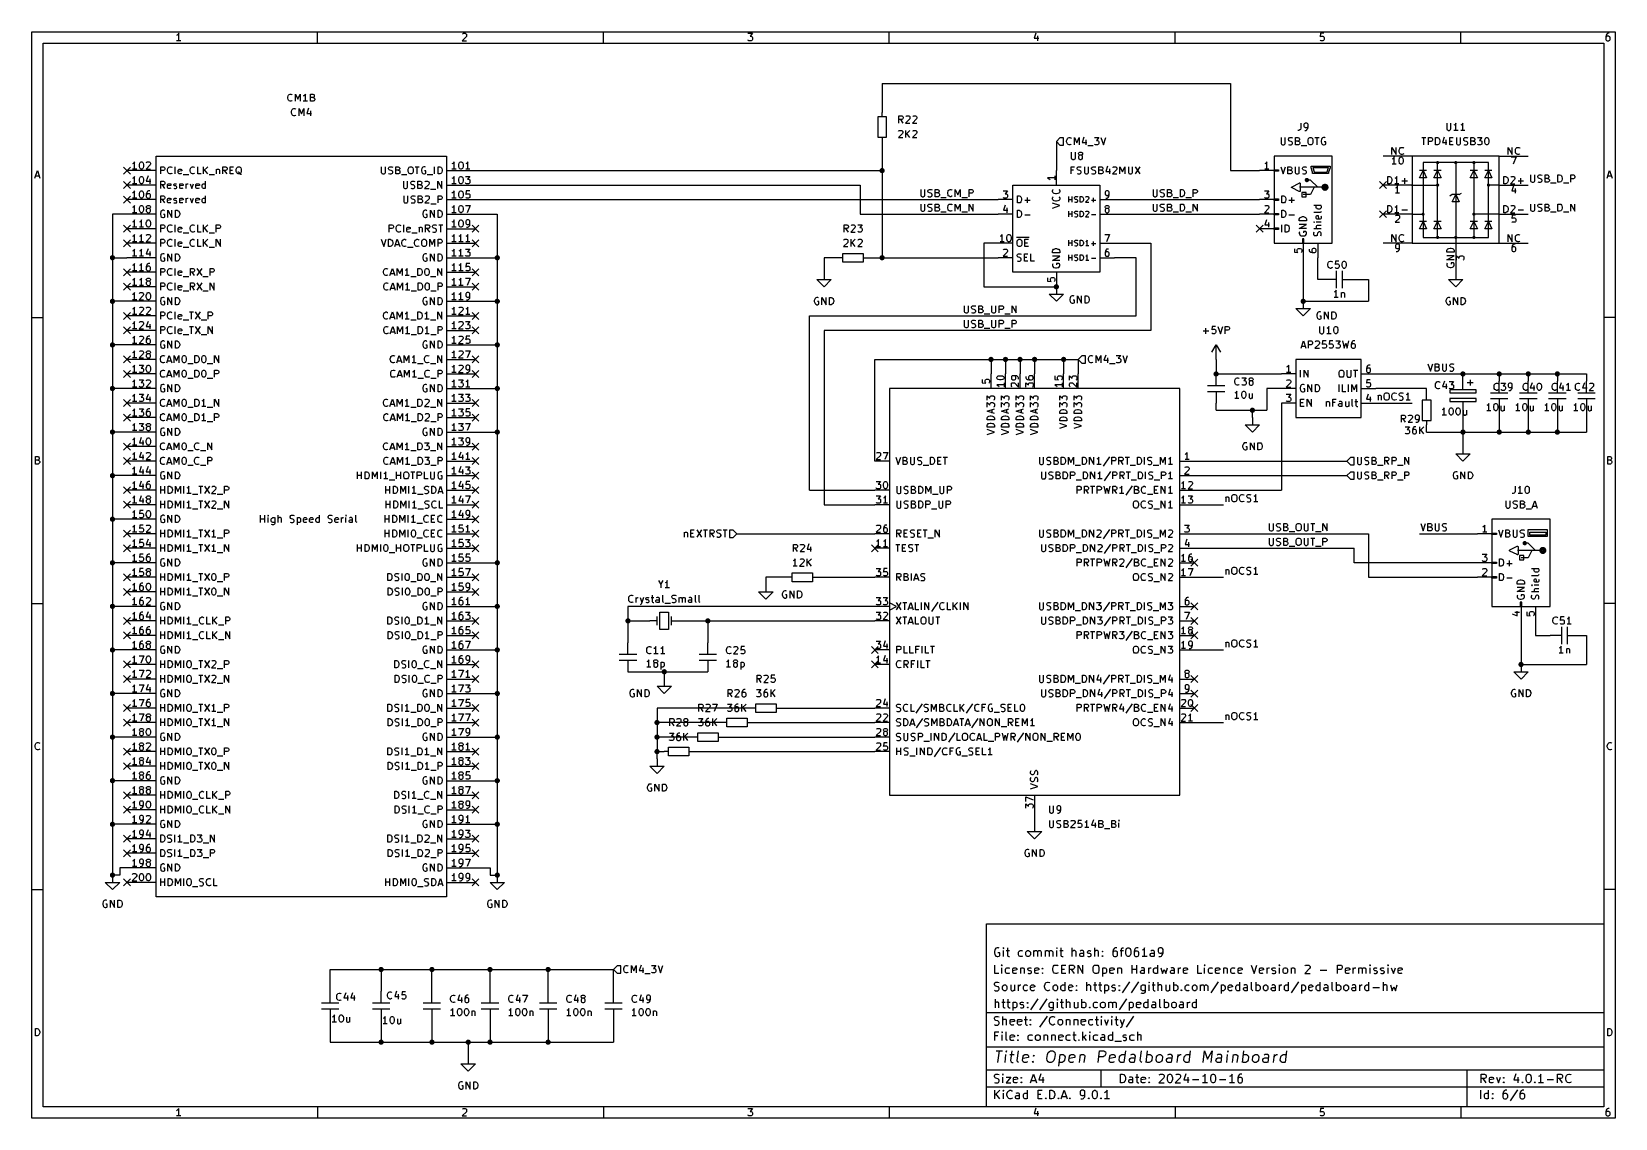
# Model space of a CAD drawing. Extents: x 0.4 to 11.3, y -7.9 to -0.4.
import ezdxf

# ---------------------------------------------------------------- set-up
doc = ezdxf.new("R2010")
doc.units = 0
doc.header["$MEASUREMENT"] = 0
for name, color, linetype in [('BLUE2', 5, 'CONTINUOUS'), ('BROWN2', 54, 'CONTINUOUS'), ('CYAN2', 4, 'CONTINUOUS'), ('GRAY1', 251, 'CONTINUOUS'), ('GREEN3', 91, 'CONTINUOUS'), ('LYELLOW', 51, 'CONTINUOUS'), ('RED2', 1, 'CONTINUOUS'), ('RED3', 11, 'CONTINUOUS')]:
    doc.layers.add(name, color=color, linetype=linetype)

msp = doc.modelspace()

# ---------------------------------------------------------------- linework, layer by layer
at = {"layer": 'BLUE2', "linetype": 'CONTINUOUS'}
for p, q in [((1.026, -1.326), (1.074, -1.374)), ((1.074, -1.326), (1.026, -1.374)), ((1.026, -1.426), (1.074, -1.474)), ((1.074, -1.426), (1.026, -1.474)), ((1.026, -1.526), (1.074, -1.574)), ((1.074, -1.526), (1.026, -1.574)), ((9.676, -1.426), (9.724, -1.474)), ((9.724, -1.426), (9.676, -1.474)), ((9.676, -1.626), (9.724, -1.674)), ((9.724, -1.626), (9.676, -1.674)), ((1.026, -1.726), (1.074, -1.774)), ((1.074, -1.726), (1.026, -1.774)), ((3.426, -1.726), (3.474, -1.774)), ((3.474, -1.726), (3.426, -1.774)), ((8.826, -1.726), (8.874, -1.774)), ((8.874, -1.726), (8.826, -1.774)), ((1.026, -1.826), (1.074, -1.874)), ((1.074, -1.826), (1.026, -1.874)), ((3.426, -1.826), (3.474, -1.874)), ((3.474, -1.826), (3.426, -1.874)), ((1.026, -2.026), (1.074, -2.074)), ((1.074, -2.026), (1.026, -2.074)), ((3.426, -2.026), (3.474, -2.074)), ((3.474, -2.026), (3.426, -2.074)), ((1.026, -2.126), (1.074, -2.174)), ((1.074, -2.126), (1.026, -2.174)), ((3.426, -2.126), (3.474, -2.174)), ((3.474, -2.126), (3.426, -2.174)), ((1.026, -2.326), (1.074, -2.374)), ((1.074, -2.326), (1.026, -2.374)), ((3.426, -2.326), (3.474, -2.374)), ((3.474, -2.326), (3.426, -2.374)), ((1.026, -2.426), (1.074, -2.474)), ((1.074, -2.426), (1.026, -2.474)), ((3.426, -2.426), (3.474, -2.474)), ((3.474, -2.426), (3.426, -2.474)), ((1.026, -2.626), (1.074, -2.674)), ((1.074, -2.626), (1.026, -2.674)), ((1.026, -2.726), (1.074, -2.774)), ((1.074, -2.726), (1.026, -2.774)), ((3.426, -2.626), (3.474, -2.674)), ((3.474, -2.626), (3.426, -2.674)), ((3.426, -2.726), (3.474, -2.774)), ((3.474, -2.726), (3.426, -2.774)), ((1.026, -2.926), (1.074, -2.974)), ((1.074, -2.926), (1.026, -2.974)), ((3.426, -2.926), (3.474, -2.974)), ((3.474, -2.926), (3.426, -2.974)), ((1.026, -3.026), (1.074, -3.074)), ((1.074, -3.026), (1.026, -3.074)), ((3.426, -3.026), (3.474, -3.074)), ((3.474, -3.026), (3.426, -3.074)), ((1.026, -3.226), (1.074, -3.274)), ((1.074, -3.226), (1.026, -3.274)), ((3.426, -3.226), (3.474, -3.274)), ((3.474, -3.226), (3.426, -3.274)), ((1.026, -3.326), (1.074, -3.374)), ((1.074, -3.326), (1.026, -3.374)), ((3.426, -3.326), (3.474, -3.374)), ((3.474, -3.326), (3.426, -3.374)), ((3.426, -3.426), (3.474, -3.474)), ((3.474, -3.426), (3.426, -3.474)), ((1.026, -3.526), (1.074, -3.574)), ((1.074, -3.526), (1.026, -3.574)), ((3.426, -3.526), (3.474, -3.574)), ((3.474, -3.526), (3.426, -3.574)), ((1.026, -3.626), (1.074, -3.674)), ((1.074, -3.626), (1.026, -3.674)), ((3.426, -3.626), (3.474, -3.674)), ((3.474, -3.626), (3.426, -3.674)), ((3.426, -3.726), (3.474, -3.774)), ((3.474, -3.726), (3.426, -3.774)), ((1.026, -3.826), (1.074, -3.874)), ((1.074, -3.826), (1.026, -3.874)), ((1.026, -3.926), (1.074, -3.974)), ((1.074, -3.926), (1.026, -3.974)), ((3.426, -3.826), (3.474, -3.874)), ((3.474, -3.826), (3.426, -3.874)), ((3.426, -3.926), (3.474, -3.974)), ((3.474, -3.926), (3.426, -3.974)), ((6.176, -3.926), (6.224, -3.974)), ((6.224, -3.926), (6.176, -3.974)), ((8.376, -4.026), (8.424, -4.074)), ((8.424, -4.026), (8.376, -4.074)), ((1.026, -4.126), (1.074, -4.174)), ((1.074, -4.126), (1.026, -4.174)), ((3.426, -4.126), (3.474, -4.174)), ((3.474, -4.126), (3.426, -4.174)), ((1.026, -4.226), (1.074, -4.274)), ((1.074, -4.226), (1.026, -4.274)), ((3.426, -4.226), (3.474, -4.274)), ((3.474, -4.226), (3.426, -4.274)), ((8.376, -4.326), (8.424, -4.374)), ((8.424, -4.326), (8.376, -4.374)), ((1.026, -4.426), (1.074, -4.474)), ((1.074, -4.426), (1.026, -4.474)), ((3.426, -4.426), (3.474, -4.474)), ((3.474, -4.426), (3.426, -4.474)), ((8.376, -4.426), (8.424, -4.474)), ((8.424, -4.426), (8.376, -4.474)), ((1.026, -4.526), (1.074, -4.574)), ((1.074, -4.526), (1.026, -4.574)), ((3.426, -4.526), (3.474, -4.574)), ((3.474, -4.526), (3.426, -4.574)), ((8.376, -4.526), (8.424, -4.574)), ((8.424, -4.526), (8.376, -4.574)), ((6.176, -4.626), (6.224, -4.674)), ((6.224, -4.626), (6.176, -4.674)), ((1.026, -4.726), (1.074, -4.774)), ((1.074, -4.726), (1.026, -4.774)), ((3.426, -4.726), (3.474, -4.774)), ((3.474, -4.726), (3.426, -4.774)), ((6.176, -4.726), (6.224, -4.774)), ((6.224, -4.726), (6.176, -4.774)), ((1.026, -4.826), (1.074, -4.874)), ((1.074, -4.826), (1.026, -4.874)), ((3.426, -4.826), (3.474, -4.874)), ((3.474, -4.826), (3.426, -4.874)), ((8.376, -4.826), (8.424, -4.874)), ((8.424, -4.826), (8.376, -4.874)), ((8.376, -4.926), (8.424, -4.974)), ((8.424, -4.926), (8.376, -4.974)), ((1.026, -5.026), (1.074, -5.074)), ((1.074, -5.026), (1.026, -5.074)), ((3.426, -5.026), (3.474, -5.074)), ((3.474, -5.026), (3.426, -5.074)), ((8.376, -5.026), (8.424, -5.074)), ((8.424, -5.026), (8.376, -5.074)), ((1.026, -5.126), (1.074, -5.174)), ((1.074, -5.126), (1.026, -5.174)), ((3.426, -5.126), (3.474, -5.174)), ((3.474, -5.126), (3.426, -5.174)), ((1.026, -5.326), (1.074, -5.374)), ((1.074, -5.326), (1.026, -5.374)), ((3.426, -5.326), (3.474, -5.374)), ((3.474, -5.326), (3.426, -5.374)), ((1.026, -5.426), (1.074, -5.474)), ((1.074, -5.426), (1.026, -5.474)), ((3.426, -5.426), (3.474, -5.474)), ((3.474, -5.426), (3.426, -5.474)), ((1.026, -5.626), (1.074, -5.674)), ((1.074, -5.626), (1.026, -5.674)), ((3.426, -5.626), (3.474, -5.674)), ((3.474, -5.626), (3.426, -5.674)), ((1.026, -5.726), (1.074, -5.774)), ((1.074, -5.726), (1.026, -5.774)), ((3.426, -5.726), (3.474, -5.774)), ((3.474, -5.726), (3.426, -5.774)), ((1.026, -5.926), (1.074, -5.974)), ((1.074, -5.926), (1.026, -5.974)), ((3.426, -5.926), (3.474, -5.974)), ((3.474, -5.926), (3.426, -5.974)), ((1.026, -6.026), (1.074, -6.074)), ((1.074, -6.026), (1.026, -6.074)), ((3.426, -6.026), (3.474, -6.074)), ((3.474, -6.026), (3.426, -6.074)), ((1.026, -6.226), (1.074, -6.274)), ((1.074, -6.226), (1.026, -6.274)), ((3.426, -6.226), (3.474, -6.274)), ((3.474, -6.226), (3.426, -6.274))]:
    msp.add_line(p, q, dxfattribs=at)
at = {"layer": 'BROWN2', "linetype": 'CONTINUOUS'}
for p, q in [((7.475, -1.125), (7.45, -1.15)), ((7.45, -1.15), (7.475, -1.175)), ((7.5, -1.125), (7.475, -1.125)), ((7.475, -1.175), (7.5, -1.175)), ((7.5, -1.175), (7.5, -1.125)), ((7.521, -1.144), (7.524, -1.135)), ((7.521, -1.151), (7.521, -1.144)), ((7.524, -1.161), (7.521, -1.151)), ((7.524, -1.135), (7.526, -1.13)), ((7.526, -1.166), (7.524, -1.161)), ((7.526, -1.13), (7.531, -1.125)), ((7.531, -1.17), (7.526, -1.166)), ((7.531, -1.125), (7.538, -1.123)), ((7.538, -1.173), (7.531, -1.17)), ((7.538, -1.123), (7.543, -1.123)), ((7.543, -1.173), (7.538, -1.173)), ((7.543, -1.123), (7.55, -1.125)), ((7.55, -1.17), (7.543, -1.173)), ((7.55, -1.125), (7.552, -1.128)), ((7.552, -1.168), (7.55, -1.17)), ((7.574, -1.173), (7.574, -1.123)), ((7.574, -1.123), (7.59, -1.159)), ((7.59, -1.159), (7.607, -1.123)), ((7.607, -1.123), (7.607, -1.173)), ((7.64, -1.12), (7.628, -1.156)), ((7.628, -1.156), (7.659, -1.156)), ((7.652, -1.139), (7.652, -1.173)), ((7.666, -1.178), (7.704, -1.178)), ((7.712, -1.123), (7.743, -1.123)), ((7.714, -1.17), (7.712, -1.168)), ((7.719, -1.173), (7.714, -1.17)), ((7.733, -1.173), (7.719, -1.173)), ((7.743, -1.123), (7.726, -1.142)), ((7.726, -1.142), (7.733, -1.142)), ((7.733, -1.142), (7.738, -1.144)), ((7.738, -1.17), (7.733, -1.173)), ((7.738, -1.144), (7.74, -1.147)), ((7.74, -1.168), (7.738, -1.17)), ((7.74, -1.147), (7.743, -1.151)), ((7.743, -1.163), (7.74, -1.168)), ((7.743, -1.151), (7.743, -1.163)), ((7.757, -1.123), (7.774, -1.173)), ((7.774, -1.173), (7.79, -1.123)), ((7.625, -2.625), (7.6, -2.65)), ((7.6, -2.65), (7.625, -2.675)), ((7.65, -2.625), (7.625, -2.625)), ((7.625, -2.675), (7.65, -2.675)), ((7.65, -2.675), (7.65, -2.625)), ((7.671, -2.644), (7.674, -2.635)), ((7.671, -2.651), (7.671, -2.644)), ((7.674, -2.661), (7.671, -2.651)), ((7.674, -2.635), (7.676, -2.63)), ((7.676, -2.666), (7.674, -2.661)), ((7.676, -2.63), (7.681, -2.625)), ((7.681, -2.67), (7.676, -2.666)), ((7.681, -2.625), (7.688, -2.623)), ((7.688, -2.673), (7.681, -2.67)), ((7.688, -2.623), (7.693, -2.623)), ((7.693, -2.673), (7.688, -2.673)), ((7.693, -2.623), (7.7, -2.625)), ((7.7, -2.67), (7.693, -2.673)), ((7.7, -2.625), (7.702, -2.628)), ((7.702, -2.668), (7.7, -2.67)), ((7.724, -2.673), (7.724, -2.623)), ((7.724, -2.623), (7.74, -2.659)), ((7.74, -2.659), (7.757, -2.623)), ((7.757, -2.623), (7.757, -2.673)), ((7.79, -2.62), (7.778, -2.656)), ((7.778, -2.656), (7.809, -2.656)), ((7.802, -2.639), (7.802, -2.673)), ((7.816, -2.678), (7.854, -2.678)), ((7.862, -2.623), (7.893, -2.623)), ((7.864, -2.67), (7.862, -2.668)), ((7.869, -2.673), (7.864, -2.67)), ((7.883, -2.673), (7.869, -2.673)), ((7.893, -2.623), (7.876, -2.642)), ((7.876, -2.642), (7.883, -2.642)), ((7.883, -2.642), (7.888, -2.644)), ((7.888, -2.67), (7.883, -2.673)), ((7.888, -2.644), (7.89, -2.647)), ((7.89, -2.668), (7.888, -2.67)), ((7.89, -2.647), (7.893, -2.651)), ((7.893, -2.663), (7.89, -2.668)), ((7.893, -2.651), (7.893, -2.663)), ((7.907, -2.623), (7.924, -2.673)), ((7.924, -2.673), (7.94, -2.623)), ((9.475, -3.325), (9.45, -3.35)), ((9.45, -3.35), (9.475, -3.375)), ((9.5, -3.325), (9.475, -3.325)), ((9.475, -3.375), (9.5, -3.375)), ((9.5, -3.375), (9.5, -3.325)), ((9.524, -3.323), (9.524, -3.363)), ((9.524, -3.363), (9.526, -3.368)), ((9.526, -3.368), (9.528, -3.37)), ((9.528, -3.37), (9.533, -3.373)), ((9.533, -3.373), (9.543, -3.373)), ((9.543, -3.373), (9.547, -3.37)), ((9.547, -3.37), (9.55, -3.368)), ((9.55, -3.368), (9.552, -3.363)), ((9.552, -3.363), (9.552, -3.323)), ((9.574, -3.332), (9.576, -3.328)), ((9.574, -3.337), (9.574, -3.332)), ((9.576, -3.342), (9.574, -3.337)), ((9.574, -3.37), (9.581, -3.373)), ((9.576, -3.328), (9.578, -3.325)), ((9.578, -3.344), (9.576, -3.342)), ((9.578, -3.325), (9.583, -3.323)), ((9.583, -3.347), (9.578, -3.344)), ((9.581, -3.373), (9.593, -3.373)), ((9.583, -3.323), (9.595, -3.323)), ((9.593, -3.349), (9.583, -3.347)), ((9.597, -3.351), (9.593, -3.349)), ((9.593, -3.373), (9.597, -3.37)), ((9.595, -3.323), (9.602, -3.325)), ((9.6, -3.354), (9.597, -3.351)), ((9.597, -3.37), (9.6, -3.368)), ((9.602, -3.359), (9.6, -3.354)), ((9.6, -3.368), (9.602, -3.363)), ((9.602, -3.363), (9.602, -3.359)), ((9.624, -3.373), (9.624, -3.323)), ((9.624, -3.323), (9.64, -3.323)), ((9.64, -3.347), (9.624, -3.347)), ((9.643, -3.373), (9.624, -3.373)), ((9.64, -3.323), (9.645, -3.325)), ((9.645, -3.344), (9.64, -3.347)), ((9.64, -3.347), (9.647, -3.349)), ((9.647, -3.37), (9.643, -3.373)), ((9.645, -3.325), (9.647, -3.328)), ((9.647, -3.342), (9.645, -3.344)), ((9.647, -3.328), (9.65, -3.332)), ((9.65, -3.337), (9.647, -3.342)), ((9.647, -3.349), (9.65, -3.351)), ((9.65, -3.368), (9.647, -3.37)), ((9.65, -3.332), (9.65, -3.337)), ((9.65, -3.351), (9.652, -3.356)), ((9.652, -3.363), (9.65, -3.368)), ((9.652, -3.356), (9.652, -3.363)), ((9.662, -3.378), (9.7, -3.378)), ((9.712, -3.373), (9.712, -3.323)), ((9.712, -3.323), (9.731, -3.323)), ((9.731, -3.349), (9.712, -3.349)), ((9.74, -3.373), (9.724, -3.349)), ((9.731, -3.323), (9.735, -3.325)), ((9.735, -3.347), (9.731, -3.349)), ((9.735, -3.325), (9.738, -3.328)), ((9.738, -3.344), (9.735, -3.347)), ((9.738, -3.328), (9.74, -3.332)), ((9.74, -3.339), (9.738, -3.344)), ((9.74, -3.332), (9.74, -3.339)), ((9.762, -3.373), (9.762, -3.323)), ((9.762, -3.323), (9.781, -3.323)), ((9.781, -3.349), (9.762, -3.349)), ((9.781, -3.323), (9.785, -3.325)), ((9.785, -3.347), (9.781, -3.349)), ((9.785, -3.325), (9.788, -3.328)), ((9.788, -3.344), (9.785, -3.347)), ((9.788, -3.328), (9.79, -3.332)), ((9.79, -3.339), (9.788, -3.344)), ((9.79, -3.332), (9.79, -3.339)), ((9.8, -3.378), (9.838, -3.378)), ((9.85, -3.373), (9.85, -3.323)), ((9.85, -3.323), (9.878, -3.373)), ((9.878, -3.373), (9.878, -3.323)), ((9.475, -3.425), (9.45, -3.45)), ((9.45, -3.45), (9.475, -3.475)), ((9.5, -3.425), (9.475, -3.425)), ((9.475, -3.475), (9.5, -3.475)), ((9.5, -3.475), (9.5, -3.425)), ((9.524, -3.423), (9.524, -3.463)), ((9.524, -3.463), (9.526, -3.468)), ((9.526, -3.468), (9.528, -3.47)), ((9.528, -3.47), (9.533, -3.473)), ((9.533, -3.473), (9.543, -3.473)), ((9.543, -3.473), (9.547, -3.47)), ((9.547, -3.47), (9.55, -3.468)), ((9.55, -3.468), (9.552, -3.463)), ((9.552, -3.463), (9.552, -3.423)), ((9.574, -3.432), (9.576, -3.428)), ((9.574, -3.437), (9.574, -3.432)), ((9.576, -3.442), (9.574, -3.437)), ((9.574, -3.47), (9.581, -3.473)), ((9.576, -3.428), (9.578, -3.425)), ((9.578, -3.444), (9.576, -3.442)), ((9.578, -3.425), (9.583, -3.423)), ((9.583, -3.447), (9.578, -3.444)), ((9.581, -3.473), (9.593, -3.473)), ((9.583, -3.423), (9.595, -3.423)), ((9.593, -3.449), (9.583, -3.447)), ((9.597, -3.451), (9.593, -3.449)), ((9.593, -3.473), (9.597, -3.47)), ((9.595, -3.423), (9.602, -3.425)), ((9.6, -3.454), (9.597, -3.451)), ((9.597, -3.47), (9.6, -3.468)), ((9.602, -3.459), (9.6, -3.454)), ((9.6, -3.468), (9.602, -3.463)), ((9.602, -3.463), (9.602, -3.459)), ((9.624, -3.473), (9.624, -3.423)), ((9.624, -3.423), (9.64, -3.423)), ((9.64, -3.447), (9.624, -3.447)), ((9.643, -3.473), (9.624, -3.473)), ((9.64, -3.423), (9.645, -3.425)), ((9.645, -3.444), (9.64, -3.447)), ((9.64, -3.447), (9.647, -3.449)), ((9.647, -3.47), (9.643, -3.473)), ((9.645, -3.425), (9.647, -3.428)), ((9.647, -3.442), (9.645, -3.444)), ((9.647, -3.428), (9.65, -3.432)), ((9.65, -3.437), (9.647, -3.442)), ((9.647, -3.449), (9.65, -3.451)), ((9.65, -3.468), (9.647, -3.47)), ((9.65, -3.432), (9.65, -3.437)), ((9.65, -3.451), (9.652, -3.456)), ((9.652, -3.463), (9.65, -3.468)), ((9.652, -3.456), (9.652, -3.463)), ((9.662, -3.478), (9.7, -3.478)), ((9.712, -3.473), (9.712, -3.423)), ((9.712, -3.423), (9.731, -3.423)), ((9.731, -3.449), (9.712, -3.449)), ((9.74, -3.473), (9.724, -3.449)), ((9.731, -3.423), (9.735, -3.425)), ((9.735, -3.447), (9.731, -3.449)), ((9.735, -3.425), (9.738, -3.428)), ((9.738, -3.444), (9.735, -3.447)), ((9.738, -3.428), (9.74, -3.432)), ((9.74, -3.439), (9.738, -3.444)), ((9.74, -3.432), (9.74, -3.439)), ((9.762, -3.473), (9.762, -3.423)), ((9.762, -3.423), (9.781, -3.423)), ((9.781, -3.449), (9.762, -3.449)), ((9.781, -3.423), (9.785, -3.425)), ((9.785, -3.447), (9.781, -3.449)), ((9.785, -3.425), (9.788, -3.428)), ((9.788, -3.444), (9.785, -3.447)), ((9.788, -3.428), (9.79, -3.432)), ((9.79, -3.439), (9.788, -3.444)), ((9.79, -3.432), (9.79, -3.439)), ((9.8, -3.478), (9.838, -3.478)), ((9.85, -3.473), (9.85, -3.423)), ((9.85, -3.423), (9.869, -3.423)), ((9.869, -3.449), (9.85, -3.449)), ((9.869, -3.423), (9.874, -3.425)), ((9.874, -3.447), (9.869, -3.449)), ((9.874, -3.425), (9.876, -3.428)), ((9.876, -3.444), (9.874, -3.447)), ((9.876, -3.428), (9.878, -3.432)), ((9.878, -3.439), (9.876, -3.444)), ((9.878, -3.432), (9.878, -3.439)), ((4.888, -3.839), (4.888, -3.873)), ((4.888, -3.844), (4.891, -3.842)), ((4.891, -3.842), (4.896, -3.839)), ((4.896, -3.839), (4.903, -3.839)), ((4.903, -3.839), (4.907, -3.842)), ((4.907, -3.842), (4.91, -3.847)), ((4.91, -3.847), (4.91, -3.873)), ((4.934, -3.873), (4.934, -3.823)), ((4.934, -3.823), (4.957, -3.823)), ((4.934, -3.847), (4.95, -3.847)), ((4.957, -3.873), (4.934, -3.873)), ((4.974, -3.823), (5.007, -3.873)), ((5.007, -3.823), (4.974, -3.873)), ((5.019, -3.823), (5.048, -3.823)), ((5.034, -3.873), (5.034, -3.823)), ((5.065, -3.873), (5.065, -3.823)), ((5.065, -3.823), (5.084, -3.823)), ((5.084, -3.849), (5.065, -3.849)), ((5.093, -3.873), (5.076, -3.849)), ((5.084, -3.823), (5.088, -3.825)), ((5.088, -3.847), (5.084, -3.849)), ((5.088, -3.825), (5.091, -3.828)), ((5.091, -3.844), (5.088, -3.847)), ((5.091, -3.828), (5.093, -3.832)), ((5.093, -3.839), (5.091, -3.844)), ((5.093, -3.832), (5.093, -3.839)), ((5.112, -3.832), (5.115, -3.828)), ((5.112, -3.837), (5.112, -3.832)), ((5.115, -3.842), (5.112, -3.837)), ((5.112, -3.87), (5.119, -3.873)), ((5.115, -3.828), (5.117, -3.825)), ((5.117, -3.844), (5.115, -3.842)), ((5.117, -3.825), (5.122, -3.823)), ((5.122, -3.847), (5.117, -3.844)), ((5.119, -3.873), (5.131, -3.873)), ((5.122, -3.823), (5.134, -3.823)), ((5.131, -3.849), (5.122, -3.847)), ((5.136, -3.851), (5.131, -3.849)), ((5.131, -3.873), (5.136, -3.87)), ((5.134, -3.823), (5.141, -3.825)), ((5.138, -3.854), (5.136, -3.851)), ((5.136, -3.87), (5.138, -3.868)), ((5.141, -3.859), (5.138, -3.854)), ((5.138, -3.868), (5.141, -3.863)), ((5.141, -3.863), (5.141, -3.859)), ((5.155, -3.823), (5.184, -3.823)), ((5.169, -3.873), (5.169, -3.823)), ((5.225, -3.825), (5.2, -3.825)), ((5.2, -3.825), (5.2, -3.875)), ((5.2, -3.875), (5.225, -3.875)), ((5.25, -3.85), (5.225, -3.825)), ((5.225, -3.875), (5.25, -3.85)), ((4.425, -6.825), (4.4, -6.85)), ((4.4, -6.85), (4.425, -6.875)), ((4.45, -6.825), (4.425, -6.825)), ((4.45, -6.875), (4.45, -6.825)), ((4.471, -6.844), (4.474, -6.835)), ((4.471, -6.851), (4.471, -6.844)), ((4.474, -6.861), (4.471, -6.851)), ((4.474, -6.835), (4.476, -6.83)), ((4.476, -6.866), (4.474, -6.861)), ((4.476, -6.83), (4.481, -6.825)), ((4.481, -6.87), (4.476, -6.866)), ((4.481, -6.825), (4.488, -6.823)), ((4.488, -6.873), (4.481, -6.87)), ((4.488, -6.823), (4.493, -6.823)), ((4.493, -6.823), (4.5, -6.825)), ((4.5, -6.87), (4.493, -6.873)), ((4.5, -6.825), (4.502, -6.828)), ((4.502, -6.868), (4.5, -6.87)), ((4.524, -6.873), (4.524, -6.823)), ((4.524, -6.823), (4.54, -6.859)), ((4.54, -6.859), (4.557, -6.823)), ((4.557, -6.823), (4.557, -6.873)), ((4.59, -6.82), (4.578, -6.856)), ((4.578, -6.856), (4.609, -6.856)), ((4.602, -6.839), (4.602, -6.873)), ((4.662, -6.823), (4.693, -6.823)), ((4.664, -6.87), (4.662, -6.868)), ((4.669, -6.873), (4.664, -6.87)), ((4.693, -6.823), (4.676, -6.842)), ((4.676, -6.842), (4.683, -6.842)), ((4.683, -6.842), (4.688, -6.844)), ((4.688, -6.87), (4.683, -6.873)), ((4.688, -6.844), (4.69, -6.847)), ((4.69, -6.868), (4.688, -6.87)), ((4.69, -6.847), (4.693, -6.851)), ((4.693, -6.863), (4.69, -6.868)), ((4.693, -6.851), (4.693, -6.863)), ((4.707, -6.823), (4.724, -6.873)), ((4.724, -6.873), (4.74, -6.823)), ((4.425, -6.875), (4.45, -6.875)), ((4.493, -6.873), (4.488, -6.873)), ((4.616, -6.878), (4.654, -6.878)), ((4.683, -6.873), (4.669, -6.873))]:
    msp.add_line(p, q, dxfattribs=at)
at = {"layer": 'CYAN2', "linetype": 'CONTINUOUS'}
for p, q in [((2.157, -0.844), (2.16, -0.835)), ((2.157, -0.851), (2.157, -0.844)), ((2.16, -0.861), (2.157, -0.851)), ((2.16, -0.835), (2.162, -0.83)), ((2.162, -0.866), (2.16, -0.861)), ((2.162, -0.83), (2.167, -0.825)), ((2.167, -0.87), (2.162, -0.866)), ((2.167, -0.825), (2.174, -0.823)), ((2.174, -0.873), (2.167, -0.87)), ((2.174, -0.823), (2.179, -0.823)), ((2.179, -0.823), (2.186, -0.825)), ((2.186, -0.87), (2.179, -0.873)), ((2.186, -0.825), (2.188, -0.828)), ((2.188, -0.868), (2.186, -0.87)), ((2.21, -0.873), (2.21, -0.823)), ((2.21, -0.823), (2.226, -0.859)), ((2.226, -0.859), (2.243, -0.823)), ((2.243, -0.823), (2.243, -0.873)), ((2.269, -0.835), (2.264, -0.837)), ((2.274, -0.83), (2.269, -0.835)), ((2.279, -0.823), (2.274, -0.83)), ((2.279, -0.873), (2.279, -0.823)), ((2.314, -0.873), (2.314, -0.823)), ((2.314, -0.823), (2.331, -0.823)), ((2.331, -0.847), (2.314, -0.847)), ((2.331, -0.823), (2.336, -0.825)), ((2.336, -0.844), (2.331, -0.847)), ((2.331, -0.847), (2.338, -0.849)), ((2.338, -0.87), (2.333, -0.873)), ((2.336, -0.825), (2.338, -0.828)), ((2.338, -0.842), (2.336, -0.844)), ((2.338, -0.828), (2.34, -0.832)), ((2.34, -0.837), (2.338, -0.842)), ((2.338, -0.849), (2.34, -0.851)), ((2.34, -0.868), (2.338, -0.87)), ((2.34, -0.832), (2.34, -0.837)), ((2.34, -0.851), (2.343, -0.856)), ((2.343, -0.863), (2.34, -0.868)), ((2.343, -0.856), (2.343, -0.863)), ((2.179, -0.873), (2.174, -0.873)), ((2.182, -0.944), (2.185, -0.935)), ((2.182, -0.951), (2.182, -0.944)), ((2.185, -0.961), (2.182, -0.951)), ((2.185, -0.935), (2.187, -0.93)), ((2.187, -0.966), (2.185, -0.961)), ((2.187, -0.93), (2.192, -0.925)), ((2.192, -0.97), (2.187, -0.966)), ((2.192, -0.925), (2.199, -0.923)), ((2.199, -0.973), (2.192, -0.97)), ((2.199, -0.923), (2.204, -0.923)), ((2.204, -0.973), (2.199, -0.973)), ((2.204, -0.923), (2.211, -0.925)), ((2.211, -0.97), (2.204, -0.973)), ((2.211, -0.925), (2.213, -0.928)), ((2.213, -0.968), (2.211, -0.97)), ((2.235, -0.973), (2.235, -0.923)), ((2.235, -0.923), (2.251, -0.959)), ((2.251, -0.959), (2.268, -0.923)), ((2.293, -0.873), (2.264, -0.873)), ((2.268, -0.923), (2.268, -0.973)), ((2.301, -0.92), (2.289, -0.956)), ((2.289, -0.956), (2.32, -0.956)), ((2.313, -0.939), (2.313, -0.973)), ((2.333, -0.873), (2.314, -0.873)), ((6.366, -1.023), (6.366, -0.973)), ((6.366, -0.973), (6.385, -0.973)), ((6.385, -0.973), (6.39, -0.975)), ((6.39, -0.975), (6.392, -0.978)), ((6.392, -0.978), (6.395, -0.982)), ((6.414, -0.978), (6.416, -0.975)), ((6.416, -0.975), (6.421, -0.973)), ((6.421, -0.973), (6.433, -0.973)), ((6.433, -0.973), (6.438, -0.975)), ((6.438, -0.975), (6.44, -0.978)), ((6.44, -0.978), (6.442, -0.982)), ((6.462, -0.978), (6.464, -0.975)), ((6.464, -0.975), (6.469, -0.973)), ((6.469, -0.973), (6.481, -0.973)), ((6.481, -0.973), (6.485, -0.975)), ((6.485, -0.975), (6.488, -0.978)), ((6.488, -0.978), (6.49, -0.982)), ((6.364, -1.078), (6.366, -1.075)), ((6.385, -0.999), (6.366, -0.999)), ((6.366, -1.075), (6.371, -1.073)), ((6.371, -1.073), (6.383, -1.073)), ((6.395, -1.023), (6.378, -0.999)), ((6.383, -1.073), (6.388, -1.075)), ((6.39, -0.997), (6.385, -0.999)), ((6.388, -1.075), (6.39, -1.078)), ((6.392, -0.994), (6.39, -0.997)), ((6.39, -1.078), (6.392, -1.082)), ((6.392, -1.087), (6.39, -1.094)), ((6.395, -0.989), (6.392, -0.994)), ((6.392, -1.082), (6.392, -1.087)), ((6.395, -0.982), (6.395, -0.989)), ((6.44, -0.994), (6.412, -1.023)), ((6.412, -1.023), (6.442, -1.023)), ((6.414, -1.123), (6.414, -1.073)), ((6.442, -1.073), (6.414, -1.101)), ((6.442, -0.987), (6.44, -0.994)), ((6.442, -0.982), (6.442, -0.987)), ((6.488, -0.994), (6.459, -1.023)), ((6.459, -1.023), (6.49, -1.023)), ((6.462, -1.078), (6.464, -1.075)), ((6.464, -1.075), (6.469, -1.073)), ((6.469, -1.073), (6.481, -1.073)), ((6.481, -1.073), (6.485, -1.075)), ((6.485, -1.075), (6.488, -1.078)), ((6.49, -0.987), (6.488, -0.994)), ((6.488, -1.078), (6.49, -1.082)), ((6.49, -1.087), (6.488, -1.094)), ((6.49, -0.982), (6.49, -0.987)), ((6.49, -1.082), (6.49, -1.087)), ((9.119, -1.073), (9.114, -1.073)), ((9.119, -1.073), (9.114, -1.073)), ((9.126, -1.07), (9.119, -1.073)), ((9.126, -1.07), (9.119, -1.073)), ((9.131, -1.066), (9.126, -1.07)), ((9.131, -1.066), (9.126, -1.07)), ((9.133, -1.059), (9.131, -1.066)), ((9.133, -1.059), (9.131, -1.066)), ((9.133, -1.023), (9.133, -1.059)), ((9.133, -1.023), (9.133, -1.059)), ((9.157, -1.028), (9.155, -1.032)), ((9.157, -1.028), (9.155, -1.032)), ((9.155, -1.032), (9.155, -1.044)), ((9.155, -1.032), (9.155, -1.044)), ((9.155, -1.044), (9.157, -1.049)), ((9.155, -1.044), (9.157, -1.049)), ((9.16, -1.025), (9.157, -1.028)), ((9.16, -1.025), (9.157, -1.028)), ((9.157, -1.049), (9.16, -1.051)), ((9.157, -1.049), (9.16, -1.051)), ((9.164, -1.023), (9.16, -1.025)), ((9.164, -1.023), (9.16, -1.025)), ((9.16, -1.051), (9.164, -1.054)), ((9.16, -1.051), (9.164, -1.054)), ((9.16, -1.073), (9.169, -1.073)), ((9.16, -1.073), (9.169, -1.073)), ((9.174, -1.023), (9.164, -1.023)), ((9.174, -1.023), (9.164, -1.023)), ((9.164, -1.054), (9.174, -1.054)), ((9.164, -1.054), (9.174, -1.054)), ((9.169, -1.073), (9.174, -1.07)), ((9.169, -1.073), (9.174, -1.07)), ((9.179, -1.025), (9.174, -1.023)), ((9.179, -1.025), (9.174, -1.023)), ((9.174, -1.054), (9.179, -1.051)), ((9.174, -1.054), (9.179, -1.051)), ((9.174, -1.07), (9.176, -1.068)), ((9.174, -1.07), (9.176, -1.068)), ((9.176, -1.068), (9.181, -1.061)), ((9.176, -1.068), (9.181, -1.061)), ((9.181, -1.028), (9.179, -1.025)), ((9.181, -1.028), (9.179, -1.025)), ((9.179, -1.051), (9.181, -1.049)), ((9.179, -1.051), (9.181, -1.049)), ((9.183, -1.032), (9.181, -1.028)), ((9.183, -1.032), (9.181, -1.028)), ((9.181, -1.049), (9.183, -1.044)), ((9.181, -1.049), (9.183, -1.044)), ((9.181, -1.061), (9.183, -1.051)), ((9.181, -1.061), (9.183, -1.051)), ((9.183, -1.051), (9.183, -1.032)), ((9.183, -1.051), (9.183, -1.032)), ((10.138, -1.023), (10.138, -1.063)), ((10.138, -1.023), (10.138, -1.063)), ((10.138, -1.063), (10.14, -1.068)), ((10.138, -1.063), (10.14, -1.068)), ((10.14, -1.068), (10.143, -1.07)), ((10.14, -1.068), (10.143, -1.07)), ((10.143, -1.07), (10.148, -1.073)), ((10.143, -1.07), (10.148, -1.073)), ((10.148, -1.073), (10.157, -1.073)), ((10.148, -1.073), (10.157, -1.073)), ((10.157, -1.073), (10.162, -1.07)), ((10.157, -1.073), (10.162, -1.07)), ((10.162, -1.07), (10.164, -1.068)), ((10.162, -1.07), (10.164, -1.068)), ((10.164, -1.068), (10.167, -1.063)), ((10.164, -1.068), (10.167, -1.063)), ((10.167, -1.063), (10.167, -1.023)), ((10.167, -1.063), (10.167, -1.023)), ((10.193, -1.035), (10.188, -1.037)), ((10.193, -1.035), (10.188, -1.037)), ((10.217, -1.073), (10.188, -1.073)), ((10.217, -1.073), (10.188, -1.073)), ((10.198, -1.03), (10.193, -1.035)), ((10.198, -1.03), (10.193, -1.035)), ((10.202, -1.023), (10.198, -1.03)), ((10.202, -1.023), (10.198, -1.03)), ((10.202, -1.073), (10.202, -1.023)), ((10.202, -1.073), (10.202, -1.023)), ((10.24, -1.035), (10.236, -1.037)), ((10.24, -1.035), (10.236, -1.037)), ((10.264, -1.073), (10.236, -1.073)), ((10.264, -1.073), (10.236, -1.073)), ((10.245, -1.03), (10.24, -1.035)), ((10.245, -1.03), (10.24, -1.035)), ((10.25, -1.023), (10.245, -1.03)), ((10.25, -1.023), (10.245, -1.03)), ((10.25, -1.073), (10.25, -1.023)), ((10.25, -1.073), (10.25, -1.023)), ((6.39, -1.094), (6.362, -1.123)), ((6.362, -1.123), (6.392, -1.123)), ((6.442, -1.123), (6.421, -1.094)), ((6.488, -1.094), (6.459, -1.123)), ((6.459, -1.123), (6.49, -1.123)), ((8.998, -1.123), (8.998, -1.163)), ((8.998, -1.123), (8.998, -1.163)), ((8.998, -1.163), (9, -1.168)), ((8.998, -1.163), (9, -1.168)), ((9, -1.168), (9.002, -1.17)), ((9, -1.168), (9.002, -1.17)), ((9.002, -1.17), (9.007, -1.173)), ((9.002, -1.17), (9.007, -1.173)), ((9.007, -1.173), (9.017, -1.173)), ((9.007, -1.173), (9.017, -1.173)), ((9.017, -1.173), (9.021, -1.17)), ((9.017, -1.173), (9.021, -1.17)), ((9.021, -1.17), (9.024, -1.168)), ((9.021, -1.17), (9.024, -1.168)), ((9.024, -1.168), (9.026, -1.163)), ((9.024, -1.168), (9.026, -1.163)), ((9.026, -1.163), (9.026, -1.123)), ((9.026, -1.163), (9.026, -1.123)), ((9.048, -1.132), (9.05, -1.128)), ((9.048, -1.132), (9.05, -1.128)), ((9.048, -1.137), (9.048, -1.132)), ((9.048, -1.137), (9.048, -1.132)), ((9.05, -1.142), (9.048, -1.137)), ((9.05, -1.142), (9.048, -1.137)), ((9.048, -1.17), (9.055, -1.173)), ((9.048, -1.17), (9.055, -1.173)), ((9.05, -1.128), (9.052, -1.125)), ((9.05, -1.128), (9.052, -1.125)), ((9.052, -1.144), (9.05, -1.142)), ((9.052, -1.144), (9.05, -1.142)), ((9.052, -1.125), (9.057, -1.123)), ((9.052, -1.125), (9.057, -1.123)), ((9.057, -1.147), (9.052, -1.144)), ((9.057, -1.147), (9.052, -1.144)), ((9.055, -1.173), (9.067, -1.173)), ((9.055, -1.173), (9.067, -1.173)), ((9.057, -1.123), (9.069, -1.123)), ((9.057, -1.123), (9.069, -1.123)), ((9.067, -1.149), (9.057, -1.147)), ((9.067, -1.149), (9.057, -1.147)), ((9.071, -1.151), (9.067, -1.149)), ((9.071, -1.151), (9.067, -1.149)), ((9.067, -1.173), (9.071, -1.17)), ((9.067, -1.173), (9.071, -1.17)), ((9.069, -1.123), (9.076, -1.125)), ((9.069, -1.123), (9.076, -1.125)), ((9.074, -1.154), (9.071, -1.151)), ((9.074, -1.154), (9.071, -1.151)), ((9.071, -1.17), (9.074, -1.168)), ((9.071, -1.17), (9.074, -1.168)), ((9.076, -1.159), (9.074, -1.154)), ((9.076, -1.159), (9.074, -1.154)), ((9.074, -1.168), (9.076, -1.163)), ((9.074, -1.168), (9.076, -1.163)), ((9.076, -1.163), (9.076, -1.159)), ((9.076, -1.163), (9.076, -1.159)), ((9.098, -1.173), (9.098, -1.123)), ((9.098, -1.123), (9.114, -1.123)), ((9.098, -1.173), (9.098, -1.123)), ((9.098, -1.123), (9.114, -1.123)), ((9.114, -1.147), (9.098, -1.147)), ((9.114, -1.147), (9.098, -1.147)), ((9.117, -1.173), (9.098, -1.173)), ((9.117, -1.173), (9.098, -1.173)), ((9.114, -1.123), (9.119, -1.125)), ((9.114, -1.123), (9.119, -1.125)), ((9.119, -1.144), (9.114, -1.147)), ((9.119, -1.144), (9.114, -1.147)), ((9.114, -1.147), (9.121, -1.149)), ((9.114, -1.147), (9.121, -1.149)), ((9.121, -1.17), (9.117, -1.173)), ((9.121, -1.17), (9.117, -1.173)), ((9.119, -1.125), (9.121, -1.128)), ((9.119, -1.125), (9.121, -1.128)), ((9.121, -1.142), (9.119, -1.144)), ((9.121, -1.142), (9.119, -1.144)), ((9.121, -1.128), (9.124, -1.132)), ((9.121, -1.128), (9.124, -1.132)), ((9.124, -1.137), (9.121, -1.142)), ((9.124, -1.137), (9.121, -1.142)), ((9.121, -1.149), (9.124, -1.151)), ((9.121, -1.149), (9.124, -1.151)), ((9.124, -1.168), (9.121, -1.17)), ((9.124, -1.168), (9.121, -1.17)), ((9.124, -1.132), (9.124, -1.137)), ((9.124, -1.132), (9.124, -1.137)), ((9.124, -1.151), (9.126, -1.156)), ((9.124, -1.151), (9.126, -1.156)), ((9.126, -1.163), (9.124, -1.168)), ((9.126, -1.163), (9.124, -1.168)), ((9.126, -1.156), (9.126, -1.163)), ((9.126, -1.156), (9.126, -1.163)), ((9.136, -1.178), (9.174, -1.178)), ((9.136, -1.178), (9.174, -1.178)), ((9.183, -1.139), (9.186, -1.13)), ((9.183, -1.139), (9.186, -1.13)), ((9.183, -1.156), (9.183, -1.139)), ((9.183, -1.156), (9.183, -1.139)), ((9.186, -1.166), (9.183, -1.156)), ((9.186, -1.166), (9.183, -1.156)), ((9.186, -1.13), (9.19, -1.125)), ((9.186, -1.13), (9.19, -1.125)), ((9.19, -1.17), (9.186, -1.166)), ((9.19, -1.17), (9.186, -1.166)), ((9.19, -1.125), (9.195, -1.123)), ((9.19, -1.125), (9.195, -1.123)), ((9.195, -1.173), (9.19, -1.17)), ((9.195, -1.173), (9.19, -1.17)), ((9.195, -1.123), (9.205, -1.123)), ((9.195, -1.123), (9.205, -1.123)), ((9.205, -1.173), (9.195, -1.173)), ((9.205, -1.173), (9.195, -1.173)), ((9.205, -1.123), (9.21, -1.125)), ((9.205, -1.123), (9.21, -1.125)), ((9.21, -1.17), (9.205, -1.173)), ((9.21, -1.17), (9.205, -1.173)), ((9.21, -1.125), (9.214, -1.13)), ((9.21, -1.125), (9.214, -1.13)), ((9.214, -1.166), (9.21, -1.17)), ((9.214, -1.166), (9.21, -1.17)), ((9.214, -1.13), (9.217, -1.139)), ((9.214, -1.13), (9.217, -1.139)), ((9.217, -1.156), (9.214, -1.166)), ((9.217, -1.156), (9.214, -1.166)), ((9.217, -1.139), (9.217, -1.156)), ((9.217, -1.139), (9.217, -1.156)), ((9.231, -1.123), (9.26, -1.123)), ((9.231, -1.123), (9.26, -1.123)), ((9.245, -1.173), (9.245, -1.123)), ((9.245, -1.173), (9.245, -1.123)), ((9.276, -1.135), (9.274, -1.144)), ((9.276, -1.135), (9.274, -1.144)), ((9.274, -1.144), (9.274, -1.151)), ((9.274, -1.144), (9.274, -1.151)), ((9.274, -1.151), (9.276, -1.161)), ((9.274, -1.151), (9.276, -1.161)), ((9.279, -1.13), (9.276, -1.135)), ((9.279, -1.13), (9.276, -1.135)), ((9.276, -1.161), (9.279, -1.166)), ((9.276, -1.161), (9.279, -1.166)), ((9.283, -1.125), (9.279, -1.13)), ((9.283, -1.125), (9.279, -1.13)), ((9.279, -1.166), (9.283, -1.17)), ((9.279, -1.166), (9.283, -1.17)), ((9.29, -1.123), (9.283, -1.125)), ((9.29, -1.123), (9.283, -1.125)), ((9.283, -1.17), (9.29, -1.173)), ((9.283, -1.17), (9.29, -1.173)), ((9.298, -1.123), (9.29, -1.123)), ((9.298, -1.123), (9.29, -1.123)), ((9.29, -1.173), (9.295, -1.173)), ((9.29, -1.173), (9.295, -1.173)), ((9.305, -1.151), (9.295, -1.151)), ((9.305, -1.151), (9.295, -1.151)), ((9.295, -1.173), (9.302, -1.17)), ((9.295, -1.173), (9.302, -1.17)), ((9.302, -1.125), (9.298, -1.123)), ((9.302, -1.125), (9.298, -1.123)), ((9.302, -1.17), (9.305, -1.168)), ((9.302, -1.17), (9.305, -1.168)), ((9.305, -1.168), (9.305, -1.151)), ((9.305, -1.168), (9.305, -1.151)), ((9.761, -1.24), (9.761, -1.19)), ((9.761, -1.19), (9.789, -1.24)), ((9.761, -1.24), (9.761, -1.19)), ((9.761, -1.19), (9.789, -1.24)), ((9.789, -1.24), (9.789, -1.19)), ((9.789, -1.24), (9.789, -1.19)), ((9.813, -1.202), (9.815, -1.197)), ((9.813, -1.202), (9.815, -1.197)), ((9.815, -1.197), (9.82, -1.192)), ((9.815, -1.197), (9.82, -1.192)), ((9.82, -1.192), (9.827, -1.19)), ((9.82, -1.192), (9.827, -1.19)), ((9.827, -1.19), (9.832, -1.19)), ((9.827, -1.19), (9.832, -1.19)), ((9.832, -1.19), (9.839, -1.192)), ((9.832, -1.19), (9.839, -1.192)), ((9.839, -1.192), (9.842, -1.195)), ((9.839, -1.192), (9.842, -1.195)), ((9.967, -1.123), (9.995, -1.123)), ((9.967, -1.123), (9.995, -1.123)), ((9.981, -1.173), (9.981, -1.123)), ((9.981, -1.173), (9.981, -1.123)), ((10.012, -1.173), (10.012, -1.123)), ((10.012, -1.123), (10.031, -1.123)), ((10.012, -1.173), (10.012, -1.123)), ((10.012, -1.123), (10.031, -1.123)), ((10.031, -1.149), (10.012, -1.149)), ((10.031, -1.149), (10.012, -1.149)), ((10.031, -1.123), (10.036, -1.125)), ((10.031, -1.123), (10.036, -1.125)), ((10.036, -1.147), (10.031, -1.149)), ((10.036, -1.147), (10.031, -1.149)), ((10.036, -1.125), (10.038, -1.128)), ((10.036, -1.125), (10.038, -1.128)), ((10.038, -1.144), (10.036, -1.147)), ((10.038, -1.144), (10.036, -1.147)), ((10.038, -1.128), (10.04, -1.132)), ((10.038, -1.128), (10.04, -1.132)), ((10.04, -1.139), (10.038, -1.144)), ((10.04, -1.139), (10.038, -1.144)), ((10.04, -1.132), (10.04, -1.139)), ((10.04, -1.132), (10.04, -1.139)), ((10.062, -1.173), (10.062, -1.123)), ((10.062, -1.123), (10.074, -1.123)), ((10.062, -1.173), (10.062, -1.123)), ((10.062, -1.123), (10.074, -1.123)), ((10.074, -1.173), (10.062, -1.173)), ((10.074, -1.173), (10.062, -1.173)), ((10.074, -1.123), (10.081, -1.125)), ((10.074, -1.123), (10.081, -1.125)), ((10.081, -1.17), (10.074, -1.173)), ((10.081, -1.17), (10.074, -1.173)), ((10.081, -1.125), (10.086, -1.13)), ((10.081, -1.125), (10.086, -1.13)), ((10.086, -1.166), (10.081, -1.17)), ((10.086, -1.166), (10.081, -1.17)), ((10.086, -1.13), (10.088, -1.135)), ((10.086, -1.13), (10.088, -1.135)), ((10.088, -1.161), (10.086, -1.166)), ((10.088, -1.161), (10.086, -1.166)), ((10.088, -1.135), (10.09, -1.144)), ((10.088, -1.135), (10.09, -1.144)), ((10.09, -1.151), (10.088, -1.161)), ((10.09, -1.151), (10.088, -1.161)), ((10.09, -1.144), (10.09, -1.151)), ((10.09, -1.144), (10.09, -1.151)), ((10.121, -1.12), (10.11, -1.156)), ((10.121, -1.12), (10.11, -1.156)), ((10.11, -1.156), (10.14, -1.156)), ((10.11, -1.156), (10.14, -1.156)), ((10.133, -1.139), (10.133, -1.173)), ((10.133, -1.139), (10.133, -1.173)), ((10.16, -1.173), (10.16, -1.123)), ((10.16, -1.123), (10.183, -1.123)), ((10.16, -1.173), (10.16, -1.123)), ((10.16, -1.123), (10.183, -1.123)), ((10.16, -1.147), (10.176, -1.147)), ((10.16, -1.147), (10.176, -1.147)), ((10.183, -1.173), (10.16, -1.173)), ((10.183, -1.173), (10.16, -1.173)), ((10.205, -1.123), (10.205, -1.163)), ((10.205, -1.123), (10.205, -1.163)), ((10.205, -1.163), (10.207, -1.168)), ((10.205, -1.163), (10.207, -1.168)), ((10.207, -1.168), (10.21, -1.17)), ((10.207, -1.168), (10.21, -1.17)), ((10.21, -1.17), (10.214, -1.173)), ((10.21, -1.17), (10.214, -1.173)), ((10.214, -1.173), (10.224, -1.173)), ((10.214, -1.173), (10.224, -1.173)), ((10.224, -1.173), (10.229, -1.17)), ((10.224, -1.173), (10.229, -1.17)), ((10.229, -1.17), (10.231, -1.168)), ((10.229, -1.17), (10.231, -1.168)), ((10.231, -1.168), (10.233, -1.163)), ((10.231, -1.168), (10.233, -1.163)), ((10.233, -1.163), (10.233, -1.123)), ((10.233, -1.163), (10.233, -1.123)), ((10.255, -1.132), (10.257, -1.128)), ((10.255, -1.132), (10.257, -1.128)), ((10.255, -1.137), (10.255, -1.132)), ((10.255, -1.137), (10.255, -1.132)), ((10.257, -1.142), (10.255, -1.137)), ((10.257, -1.142), (10.255, -1.137)), ((10.255, -1.17), (10.262, -1.173)), ((10.255, -1.17), (10.262, -1.173)), ((10.257, -1.128), (10.26, -1.125)), ((10.257, -1.128), (10.26, -1.125)), ((10.26, -1.144), (10.257, -1.142)), ((10.26, -1.144), (10.257, -1.142)), ((10.26, -1.125), (10.264, -1.123)), ((10.26, -1.125), (10.264, -1.123)), ((10.264, -1.147), (10.26, -1.144)), ((10.264, -1.147), (10.26, -1.144)), ((10.262, -1.173), (10.274, -1.173)), ((10.262, -1.173), (10.274, -1.173)), ((10.264, -1.123), (10.276, -1.123)), ((10.264, -1.123), (10.276, -1.123)), ((10.274, -1.149), (10.264, -1.147)), ((10.274, -1.149), (10.264, -1.147)), ((10.279, -1.151), (10.274, -1.149)), ((10.279, -1.151), (10.274, -1.149)), ((10.274, -1.173), (10.279, -1.17)), ((10.274, -1.173), (10.279, -1.17)), ((10.276, -1.123), (10.283, -1.125)), ((10.276, -1.123), (10.283, -1.125)), ((10.281, -1.154), (10.279, -1.151)), ((10.281, -1.154), (10.279, -1.151)), ((10.279, -1.17), (10.281, -1.168)), ((10.279, -1.17), (10.281, -1.168)), ((10.283, -1.159), (10.281, -1.154)), ((10.283, -1.159), (10.281, -1.154)), ((10.281, -1.168), (10.283, -1.163)), ((10.281, -1.168), (10.283, -1.163)), ((10.283, -1.163), (10.283, -1.159)), ((10.283, -1.163), (10.283, -1.159)), ((10.305, -1.173), (10.305, -1.123)), ((10.305, -1.123), (10.321, -1.123)), ((10.305, -1.173), (10.305, -1.123)), ((10.305, -1.123), (10.321, -1.123)), ((10.321, -1.147), (10.305, -1.147)), ((10.321, -1.147), (10.305, -1.147)), ((10.324, -1.173), (10.305, -1.173)), ((10.324, -1.173), (10.305, -1.173)), ((10.321, -1.123), (10.326, -1.125)), ((10.321, -1.123), (10.326, -1.125)), ((10.326, -1.144), (10.321, -1.147)), ((10.326, -1.144), (10.321, -1.147)), ((10.321, -1.147), (10.329, -1.149)), ((10.321, -1.147), (10.329, -1.149)), ((10.329, -1.17), (10.324, -1.173)), ((10.329, -1.17), (10.324, -1.173)), ((10.326, -1.125), (10.329, -1.128)), ((10.326, -1.125), (10.329, -1.128)), ((10.329, -1.142), (10.326, -1.144)), ((10.329, -1.142), (10.326, -1.144)), ((10.329, -1.128), (10.331, -1.132)), ((10.329, -1.128), (10.331, -1.132)), ((10.331, -1.137), (10.329, -1.142)), ((10.331, -1.137), (10.329, -1.142)), ((10.329, -1.149), (10.331, -1.151)), ((10.329, -1.149), (10.331, -1.151)), ((10.331, -1.168), (10.329, -1.17)), ((10.331, -1.168), (10.329, -1.17)), ((10.331, -1.132), (10.331, -1.137)), ((10.331, -1.132), (10.331, -1.137)), ((10.331, -1.151), (10.333, -1.156)), ((10.331, -1.151), (10.333, -1.156)), ((10.333, -1.163), (10.331, -1.168)), ((10.333, -1.163), (10.331, -1.168)), ((10.333, -1.156), (10.333, -1.163)), ((10.333, -1.156), (10.333, -1.163)), ((10.35, -1.123), (10.381, -1.123)), ((10.35, -1.123), (10.381, -1.123)), ((10.352, -1.17), (10.35, -1.168)), ((10.352, -1.17), (10.35, -1.168)), ((10.357, -1.173), (10.352, -1.17)), ((10.357, -1.173), (10.352, -1.17)), ((10.371, -1.173), (10.357, -1.173)), ((10.371, -1.173), (10.357, -1.173)), ((10.381, -1.123), (10.364, -1.142)), ((10.381, -1.123), (10.364, -1.142)), ((10.364, -1.142), (10.371, -1.142)), ((10.364, -1.142), (10.371, -1.142)), ((10.371, -1.142), (10.376, -1.144)), ((10.371, -1.142), (10.376, -1.144)), ((10.376, -1.17), (10.371, -1.173)), ((10.376, -1.17), (10.371, -1.173)), ((10.376, -1.144), (10.379, -1.147)), ((10.376, -1.144), (10.379, -1.147)), ((10.379, -1.168), (10.376, -1.17)), ((10.379, -1.168), (10.376, -1.17)), ((10.379, -1.147), (10.381, -1.151)), ((10.379, -1.147), (10.381, -1.151)), ((10.381, -1.163), (10.379, -1.168)), ((10.381, -1.163), (10.379, -1.168)), ((10.381, -1.151), (10.381, -1.163)), ((10.381, -1.151), (10.381, -1.163)), ((10.4, -1.142), (10.402, -1.132)), ((10.4, -1.142), (10.402, -1.132)), ((10.4, -1.154), (10.4, -1.142)), ((10.4, -1.154), (10.4, -1.142)), ((10.402, -1.163), (10.4, -1.154)), ((10.402, -1.163), (10.4, -1.154)), ((10.402, -1.132), (10.405, -1.128)), ((10.402, -1.132), (10.405, -1.128)), ((10.405, -1.168), (10.402, -1.163)), ((10.405, -1.168), (10.402, -1.163)), ((10.405, -1.128), (10.407, -1.125)), ((10.405, -1.128), (10.407, -1.125)), ((10.407, -1.17), (10.405, -1.168)), ((10.407, -1.17), (10.405, -1.168)), ((10.407, -1.125), (10.412, -1.123)), ((10.407, -1.125), (10.412, -1.123)), ((10.412, -1.173), (10.407, -1.17)), ((10.412, -1.173), (10.407, -1.17)), ((10.412, -1.123), (10.417, -1.123)), ((10.412, -1.123), (10.417, -1.123)), ((10.417, -1.173), (10.412, -1.173)), ((10.417, -1.173), (10.412, -1.173)), ((10.417, -1.123), (10.421, -1.125)), ((10.417, -1.123), (10.421, -1.125)), ((10.421, -1.17), (10.417, -1.173)), ((10.421, -1.17), (10.417, -1.173)), ((10.421, -1.125), (10.424, -1.128)), ((10.421, -1.125), (10.424, -1.128)), ((10.424, -1.168), (10.421, -1.17)), ((10.424, -1.168), (10.421, -1.17)), ((10.424, -1.128), (10.426, -1.132)), ((10.424, -1.128), (10.426, -1.132)), ((10.426, -1.163), (10.424, -1.168)), ((10.426, -1.163), (10.424, -1.168)), ((10.426, -1.132), (10.429, -1.142)), ((10.426, -1.132), (10.429, -1.142)), ((10.429, -1.154), (10.426, -1.163)), ((10.429, -1.154), (10.426, -1.163)), ((10.429, -1.142), (10.429, -1.154)), ((10.429, -1.142), (10.429, -1.154)), ((10.561, -1.24), (10.561, -1.19)), ((10.561, -1.19), (10.589, -1.24)), ((10.561, -1.24), (10.561, -1.19)), ((10.561, -1.19), (10.589, -1.24)), ((10.589, -1.24), (10.589, -1.19)), ((10.589, -1.24), (10.589, -1.19)), ((10.613, -1.202), (10.615, -1.197)), ((10.613, -1.202), (10.615, -1.197)), ((10.615, -1.197), (10.62, -1.192)), ((10.615, -1.197), (10.62, -1.192)), ((10.62, -1.192), (10.627, -1.19)), ((10.62, -1.192), (10.627, -1.19)), ((10.627, -1.19), (10.632, -1.19)), ((10.627, -1.19), (10.632, -1.19)), ((10.632, -1.19), (10.639, -1.192)), ((10.632, -1.19), (10.639, -1.192)), ((10.639, -1.192), (10.642, -1.195)), ((10.639, -1.192), (10.642, -1.195)), ((7.553, -1.223), (7.553, -1.263)), ((7.553, -1.223), (7.553, -1.263)), ((7.553, -1.263), (7.555, -1.268)), ((7.553, -1.263), (7.555, -1.268)), ((7.555, -1.268), (7.557, -1.27)), ((7.555, -1.268), (7.557, -1.27)), ((7.557, -1.27), (7.562, -1.273)), ((7.557, -1.27), (7.562, -1.273)), ((7.562, -1.273), (7.572, -1.273)), ((7.562, -1.273), (7.572, -1.273)), ((7.572, -1.273), (7.576, -1.27)), ((7.572, -1.273), (7.576, -1.27)), ((7.576, -1.27), (7.579, -1.268)), ((7.576, -1.27), (7.579, -1.268)), ((7.579, -1.268), (7.581, -1.263)), ((7.579, -1.268), (7.581, -1.263)), ((7.581, -1.263), (7.581, -1.223)), ((7.581, -1.263), (7.581, -1.223)), ((7.603, -1.232), (7.605, -1.228)), ((7.603, -1.232), (7.605, -1.228)), ((7.603, -1.235), (7.603, -1.232)), ((7.603, -1.235), (7.603, -1.232)), ((7.605, -1.239), (7.603, -1.235)), ((7.605, -1.239), (7.603, -1.235)), ((7.605, -1.249), (7.603, -1.254)), ((7.605, -1.249), (7.603, -1.254)), ((7.603, -1.254), (7.603, -1.263)), ((7.603, -1.254), (7.603, -1.263)), ((7.603, -1.263), (7.605, -1.268)), ((7.603, -1.263), (7.605, -1.268)), ((7.605, -1.228), (7.607, -1.225)), ((7.605, -1.228), (7.607, -1.225)), ((7.607, -1.242), (7.605, -1.239)), ((7.607, -1.242), (7.605, -1.239)), ((7.607, -1.247), (7.605, -1.249)), ((7.607, -1.247), (7.605, -1.249)), ((7.605, -1.268), (7.607, -1.27)), ((7.605, -1.268), (7.607, -1.27)), ((7.607, -1.225), (7.612, -1.223)), ((7.607, -1.225), (7.612, -1.223)), ((7.612, -1.244), (7.607, -1.242)), ((7.612, -1.244), (7.607, -1.242)), ((7.612, -1.244), (7.607, -1.247)), ((7.612, -1.244), (7.607, -1.247)), ((7.607, -1.27), (7.612, -1.273)), ((7.607, -1.27), (7.612, -1.273)), ((7.612, -1.223), (7.622, -1.223)), ((7.612, -1.223), (7.622, -1.223)), ((7.622, -1.244), (7.612, -1.244)), ((7.622, -1.244), (7.612, -1.244)), ((7.612, -1.273), (7.622, -1.273)), ((7.612, -1.273), (7.622, -1.273)), ((7.622, -1.223), (7.626, -1.225)), ((7.622, -1.223), (7.626, -1.225)), ((7.626, -1.242), (7.622, -1.244)), ((7.626, -1.242), (7.622, -1.244)), ((7.626, -1.247), (7.622, -1.244)), ((7.626, -1.247), (7.622, -1.244)), ((7.622, -1.273), (7.626, -1.27)), ((7.622, -1.273), (7.626, -1.27)), ((7.626, -1.225), (7.629, -1.228)), ((7.626, -1.225), (7.629, -1.228)), ((7.629, -1.239), (7.626, -1.242)), ((7.629, -1.239), (7.626, -1.242)), ((7.629, -1.249), (7.626, -1.247)), ((7.629, -1.249), (7.626, -1.247)), ((7.626, -1.27), (7.629, -1.268)), ((7.626, -1.27), (7.629, -1.268)), ((7.629, -1.228), (7.631, -1.232)), ((7.629, -1.228), (7.631, -1.232)), ((7.631, -1.235), (7.629, -1.239)), ((7.631, -1.235), (7.629, -1.239)), ((7.631, -1.254), (7.629, -1.249)), ((7.631, -1.254), (7.629, -1.249)), ((7.629, -1.268), (7.631, -1.263)), ((7.629, -1.268), (7.631, -1.263)), ((7.631, -1.232), (7.631, -1.235)), ((7.631, -1.232), (7.631, -1.235)), ((7.631, -1.263), (7.631, -1.254)), ((7.631, -1.263), (7.631, -1.254)), ((9.811, -1.211), (9.813, -1.202)), ((9.811, -1.211), (9.813, -1.202)), ((9.811, -1.218), (9.811, -1.211)), ((9.811, -1.218), (9.811, -1.211)), ((9.813, -1.228), (9.811, -1.218)), ((9.813, -1.228), (9.811, -1.218)), ((9.815, -1.233), (9.813, -1.228)), ((9.815, -1.233), (9.813, -1.228)), ((9.82, -1.238), (9.815, -1.233)), ((9.82, -1.238), (9.815, -1.233)), ((9.827, -1.24), (9.82, -1.238)), ((9.827, -1.24), (9.82, -1.238)), ((9.832, -1.24), (9.827, -1.24)), ((9.832, -1.24), (9.827, -1.24)), ((9.839, -1.238), (9.832, -1.24)), ((9.839, -1.238), (9.832, -1.24)), ((9.842, -1.235), (9.839, -1.238)), ((9.842, -1.235), (9.839, -1.238)), ((10.611, -1.211), (10.613, -1.202)), ((10.611, -1.211), (10.613, -1.202)), ((10.611, -1.218), (10.611, -1.211)), ((10.611, -1.218), (10.611, -1.211)), ((10.613, -1.228), (10.611, -1.218)), ((10.613, -1.228), (10.611, -1.218)), ((10.615, -1.233), (10.613, -1.228)), ((10.615, -1.233), (10.613, -1.228)), ((10.62, -1.238), (10.615, -1.233)), ((10.62, -1.238), (10.615, -1.233)), ((10.627, -1.24), (10.62, -1.238)), ((10.627, -1.24), (10.62, -1.238)), ((10.632, -1.24), (10.627, -1.24)), ((10.632, -1.24), (10.627, -1.24)), ((10.639, -1.238), (10.632, -1.24)), ((10.639, -1.238), (10.632, -1.24)), ((10.642, -1.235), (10.639, -1.238)), ((10.642, -1.235), (10.639, -1.238)), ((1.282, -1.373), (1.282, -1.323)), ((1.282, -1.323), (1.301, -1.323)), ((1.301, -1.349), (1.282, -1.349)), ((1.301, -1.323), (1.306, -1.326)), ((1.306, -1.347), (1.301, -1.349)), ((1.306, -1.326), (1.308, -1.328)), ((1.308, -1.345), (1.306, -1.347)), ((1.308, -1.328), (1.31, -1.333)), ((1.31, -1.34), (1.308, -1.345)), ((1.31, -1.333), (1.31, -1.34)), ((1.33, -1.345), (1.332, -1.335)), ((1.33, -1.352), (1.33, -1.345)), ((1.332, -1.361), (1.33, -1.352)), ((1.332, -1.335), (1.334, -1.33)), ((1.334, -1.366), (1.332, -1.361)), ((1.334, -1.33), (1.339, -1.326)), ((1.339, -1.371), (1.334, -1.366)), ((1.339, -1.326), (1.346, -1.323)), ((1.346, -1.373), (1.339, -1.371)), ((1.346, -1.323), (1.351, -1.323)), ((1.351, -1.373), (1.346, -1.373)), ((1.351, -1.323), (1.358, -1.326)), ((1.358, -1.371), (1.351, -1.373)), ((1.358, -1.326), (1.36, -1.328)), ((1.36, -1.368), (1.358, -1.371)), ((1.382, -1.373), (1.382, -1.323)), ((1.403, -1.347), (1.406, -1.342)), ((1.403, -1.366), (1.403, -1.347)), ((1.427, -1.352), (1.403, -1.356)), ((1.406, -1.371), (1.403, -1.366)), ((1.406, -1.342), (1.41, -1.34)), ((1.41, -1.373), (1.406, -1.371)), ((1.41, -1.34), (1.42, -1.34)), ((1.42, -1.373), (1.41, -1.373)), ((1.42, -1.34), (1.425, -1.342)), ((1.425, -1.371), (1.42, -1.373)), ((1.425, -1.342), (1.427, -1.347)), ((1.427, -1.347), (1.427, -1.352)), ((1.437, -1.378), (1.475, -1.378)), ((1.484, -1.345), (1.487, -1.335)), ((1.484, -1.352), (1.484, -1.345)), ((1.487, -1.361), (1.484, -1.352)), ((1.487, -1.335), (1.489, -1.33)), ((1.489, -1.366), (1.487, -1.361)), ((1.489, -1.33), (1.494, -1.326)), ((1.494, -1.371), (1.489, -1.366)), ((1.494, -1.326), (1.501, -1.323)), ((1.501, -1.373), (1.494, -1.371)), ((1.501, -1.323), (1.506, -1.323)), ((1.506, -1.373), (1.501, -1.373)), ((1.506, -1.323), (1.513, -1.326)), ((1.513, -1.371), (1.506, -1.373)), ((1.513, -1.326), (1.515, -1.328)), ((1.515, -1.368), (1.513, -1.371)), ((1.537, -1.373), (1.537, -1.323)), ((1.56, -1.373), (1.537, -1.373)), ((1.577, -1.373), (1.577, -1.323)), ((1.606, -1.323), (1.577, -1.352)), ((1.606, -1.373), (1.584, -1.345)), ((1.615, -1.378), (1.653, -1.378)), ((1.665, -1.34), (1.665, -1.373)), ((1.665, -1.345), (1.668, -1.342)), ((1.668, -1.342), (1.672, -1.34)), ((1.672, -1.34), (1.68, -1.34)), ((1.68, -1.34), (1.684, -1.342)), ((1.684, -1.342), (1.687, -1.347)), ((1.687, -1.347), (1.687, -1.373)), ((1.71, -1.373), (1.71, -1.323)), ((1.71, -1.323), (1.73, -1.323)), ((1.73, -1.349), (1.71, -1.349)), ((1.739, -1.373), (1.722, -1.349)), ((1.73, -1.323), (1.734, -1.326)), ((1.734, -1.347), (1.73, -1.349)), ((1.734, -1.326), (1.737, -1.328)), ((1.737, -1.345), (1.734, -1.347)), ((1.737, -1.328), (1.739, -1.333)), ((1.739, -1.34), (1.737, -1.345)), ((1.739, -1.333), (1.739, -1.34)), ((1.76, -1.373), (1.76, -1.323)), ((1.76, -1.323), (1.784, -1.323)), ((1.76, -1.347), (1.777, -1.347)), ((1.784, -1.373), (1.76, -1.373)), ((1.803, -1.34), (1.806, -1.33)), ((1.803, -1.356), (1.803, -1.34)), ((1.806, -1.366), (1.803, -1.356)), ((1.806, -1.33), (1.81, -1.326)), ((1.81, -1.371), (1.806, -1.366)), ((1.81, -1.326), (1.815, -1.323)), ((1.815, -1.373), (1.81, -1.371)), ((1.818, -1.361), (1.813, -1.361)), ((1.815, -1.323), (1.825, -1.323)), ((1.825, -1.373), (1.815, -1.373)), ((1.822, -1.364), (1.818, -1.361)), ((1.83, -1.371), (1.822, -1.364)), ((1.825, -1.323), (1.83, -1.326)), ((1.83, -1.371), (1.825, -1.373)), ((1.83, -1.326), (1.834, -1.33)), ((1.834, -1.366), (1.83, -1.371)), ((1.834, -1.376), (1.83, -1.371)), ((1.834, -1.33), (1.837, -1.34)), ((1.837, -1.356), (1.834, -1.366)), ((1.839, -1.378), (1.834, -1.376)), ((1.837, -1.34), (1.837, -1.356)), ((2.801, -1.323), (2.801, -1.364)), ((2.801, -1.364), (2.804, -1.368)), ((2.804, -1.368), (2.806, -1.371)), ((2.806, -1.371), (2.811, -1.373)), ((2.811, -1.373), (2.82, -1.373)), ((2.82, -1.373), (2.825, -1.371)), ((2.825, -1.371), (2.828, -1.368)), ((2.828, -1.368), (2.83, -1.364)), ((2.83, -1.364), (2.83, -1.323)), ((2.851, -1.333), (2.854, -1.328)), ((2.851, -1.337), (2.851, -1.333)), ((2.854, -1.342), (2.851, -1.337)), ((2.851, -1.371), (2.859, -1.373)), ((2.854, -1.328), (2.856, -1.326)), ((2.856, -1.345), (2.854, -1.342)), ((2.856, -1.326), (2.861, -1.323)), ((2.861, -1.347), (2.856, -1.345)), ((2.859, -1.373), (2.87, -1.373)), ((2.861, -1.323), (2.873, -1.323)), ((2.87, -1.349), (2.861, -1.347)), ((2.875, -1.352), (2.87, -1.349)), ((2.87, -1.373), (2.875, -1.371)), ((2.873, -1.323), (2.88, -1.326)), ((2.878, -1.354), (2.875, -1.352)), ((2.875, -1.371), (2.878, -1.368)), ((2.88, -1.359), (2.878, -1.354)), ((2.878, -1.368), (2.88, -1.364)), ((2.88, -1.364), (2.88, -1.359)), ((2.901, -1.373), (2.901, -1.323)), ((2.901, -1.323), (2.918, -1.323)), ((2.918, -1.347), (2.901, -1.347)), ((2.92, -1.373), (2.901, -1.373)), ((2.918, -1.323), (2.923, -1.326)), ((2.923, -1.345), (2.918, -1.347)), ((2.918, -1.347), (2.925, -1.349)), ((2.925, -1.371), (2.92, -1.373)), ((2.923, -1.326), (2.925, -1.328)), ((2.925, -1.342), (2.923, -1.345)), ((2.925, -1.328), (2.928, -1.333)), ((2.928, -1.337), (2.925, -1.342)), ((2.925, -1.349), (2.928, -1.352)), ((2.928, -1.368), (2.925, -1.371)), ((2.928, -1.333), (2.928, -1.337)), ((2.928, -1.352), (2.93, -1.356)), ((2.93, -1.364), (2.928, -1.368)), ((2.93, -1.356), (2.93, -1.364)), ((2.94, -1.378), (2.978, -1.378)), ((2.987, -1.34), (2.99, -1.33)), ((2.987, -1.356), (2.987, -1.34)), ((2.99, -1.366), (2.987, -1.356)), ((2.99, -1.33), (2.994, -1.326)), ((2.994, -1.371), (2.99, -1.366)), ((2.994, -1.326), (2.999, -1.323)), ((2.999, -1.373), (2.994, -1.371)), ((2.999, -1.323), (3.009, -1.323)), ((3.009, -1.373), (2.999, -1.373)), ((3.009, -1.323), (3.013, -1.326)), ((3.013, -1.371), (3.009, -1.373)), ((3.013, -1.326), (3.018, -1.33)), ((3.018, -1.366), (3.013, -1.371)), ((3.018, -1.33), (3.02, -1.34)), ((3.02, -1.356), (3.018, -1.366)), ((3.02, -1.34), (3.02, -1.356)), ((3.035, -1.323), (3.063, -1.323)), ((3.049, -1.373), (3.049, -1.323)), ((3.08, -1.335), (3.078, -1.345)), ((3.078, -1.345), (3.078, -1.352)), ((3.078, -1.352), (3.08, -1.361)), ((3.082, -1.33), (3.08, -1.335)), ((3.08, -1.361), (3.082, -1.366)), ((3.087, -1.326), (3.082, -1.33)), ((3.082, -1.366), (3.087, -1.371)), ((3.094, -1.323), (3.087, -1.326)), ((3.087, -1.371), (3.094, -1.373)), ((3.101, -1.323), (3.094, -1.323)), ((3.094, -1.373), (3.099, -1.373)), ((3.109, -1.352), (3.099, -1.352)), ((3.099, -1.373), (3.106, -1.371)), ((3.106, -1.326), (3.101, -1.323)), ((3.106, -1.371), (3.109, -1.368)), ((3.109, -1.368), (3.109, -1.352)), ((3.118, -1.378), (3.156, -1.378)), ((3.168, -1.373), (3.168, -1.323)), ((3.192, -1.373), (3.192, -1.323)), ((3.192, -1.323), (3.204, -1.323)), ((3.204, -1.373), (3.192, -1.373)), ((3.204, -1.323), (3.211, -1.326)), ((3.211, -1.371), (3.204, -1.373)), ((3.211, -1.326), (3.216, -1.33)), ((3.216, -1.366), (3.211, -1.371)), ((3.216, -1.33), (3.218, -1.335)), ((3.218, -1.361), (3.216, -1.366)), ((3.218, -1.335), (3.22, -1.345)), ((3.22, -1.352), (3.218, -1.361)), ((3.22, -1.345), (3.22, -1.352)), ((7.553, -1.373), (7.553, -1.323)), ((7.553, -1.323), (7.576, -1.323)), ((7.553, -1.373), (7.553, -1.323)), ((7.553, -1.323), (7.576, -1.323)), ((7.569, -1.347), (7.553, -1.347)), ((7.569, -1.347), (7.553, -1.347)), ((7.593, -1.332), (7.596, -1.328)), ((7.593, -1.332), (7.596, -1.328)), ((7.593, -1.337), (7.593, -1.332)), ((7.593, -1.337), (7.593, -1.332)), ((7.596, -1.342), (7.593, -1.337)), ((7.596, -1.342), (7.593, -1.337)), ((7.593, -1.37), (7.6, -1.373)), ((7.593, -1.37), (7.6, -1.373)), ((7.596, -1.328), (7.598, -1.325)), ((7.596, -1.328), (7.598, -1.325)), ((7.598, -1.344), (7.596, -1.342)), ((7.598, -1.344), (7.596, -1.342)), ((7.598, -1.325), (7.603, -1.323)), ((7.598, -1.325), (7.603, -1.323)), ((7.603, -1.347), (7.598, -1.344)), ((7.603, -1.347), (7.598, -1.344)), ((7.6, -1.373), (7.612, -1.373)), ((7.6, -1.373), (7.612, -1.373)), ((7.603, -1.323), (7.615, -1.323)), ((7.603, -1.323), (7.615, -1.323)), ((7.612, -1.349), (7.603, -1.347)), ((7.612, -1.349), (7.603, -1.347)), ((7.617, -1.351), (7.612, -1.349)), ((7.617, -1.351), (7.612, -1.349)), ((7.612, -1.373), (7.617, -1.37)), ((7.612, -1.373), (7.617, -1.37)), ((7.615, -1.323), (7.622, -1.325)), ((7.615, -1.323), (7.622, -1.325)), ((7.619, -1.354), (7.617, -1.351)), ((7.619, -1.354), (7.617, -1.351)), ((7.617, -1.37), (7.619, -1.368)), ((7.617, -1.37), (7.619, -1.368)), ((7.622, -1.359), (7.619, -1.354)), ((7.622, -1.359), (7.619, -1.354)), ((7.619, -1.368), (7.622, -1.363)), ((7.619, -1.368), (7.622, -1.363)), ((7.622, -1.363), (7.622, -1.359)), ((7.622, -1.363), (7.622, -1.359)), ((7.643, -1.323), (7.643, -1.363)), ((7.643, -1.323), (7.643, -1.363)), ((7.643, -1.363), (7.646, -1.368)), ((7.643, -1.363), (7.646, -1.368)), ((7.646, -1.368), (7.648, -1.37)), ((7.646, -1.368), (7.648, -1.37)), ((7.648, -1.37), (7.653, -1.373)), ((7.648, -1.37), (7.653, -1.373)), ((7.653, -1.373), (7.662, -1.373)), ((7.653, -1.373), (7.662, -1.373)), ((7.662, -1.373), (7.667, -1.37)), ((7.662, -1.373), (7.667, -1.37)), ((7.667, -1.37), (7.669, -1.368)), ((7.667, -1.37), (7.669, -1.368)), ((7.669, -1.368), (7.672, -1.363)), ((7.669, -1.368), (7.672, -1.363)), ((7.672, -1.363), (7.672, -1.323)), ((7.672, -1.363), (7.672, -1.323)), ((7.693, -1.332), (7.696, -1.328)), ((7.693, -1.332), (7.696, -1.328)), ((7.693, -1.337), (7.693, -1.332)), ((7.693, -1.337), (7.693, -1.332)), ((7.696, -1.342), (7.693, -1.337)), ((7.696, -1.342), (7.693, -1.337)), ((7.693, -1.37), (7.7, -1.373)), ((7.693, -1.37), (7.7, -1.373)), ((7.696, -1.328), (7.698, -1.325)), ((7.696, -1.328), (7.698, -1.325)), ((7.698, -1.344), (7.696, -1.342)), ((7.698, -1.344), (7.696, -1.342)), ((7.698, -1.325), (7.703, -1.323)), ((7.698, -1.325), (7.703, -1.323)), ((7.703, -1.347), (7.698, -1.344)), ((7.703, -1.347), (7.698, -1.344)), ((7.7, -1.373), (7.712, -1.373)), ((7.7, -1.373), (7.712, -1.373)), ((7.703, -1.323), (7.715, -1.323)), ((7.703, -1.323), (7.715, -1.323)), ((7.712, -1.349), (7.703, -1.347)), ((7.712, -1.349), (7.703, -1.347)), ((7.717, -1.351), (7.712, -1.349)), ((7.717, -1.351), (7.712, -1.349)), ((7.712, -1.373), (7.717, -1.37)), ((7.712, -1.373), (7.717, -1.37)), ((7.715, -1.323), (7.722, -1.325)), ((7.715, -1.323), (7.722, -1.325)), ((7.719, -1.354), (7.717, -1.351)), ((7.719, -1.354), (7.717, -1.351)), ((7.717, -1.37), (7.719, -1.368)), ((7.717, -1.37), (7.719, -1.368)), ((7.722, -1.359), (7.719, -1.354)), ((7.722, -1.359), (7.719, -1.354)), ((7.719, -1.368), (7.722, -1.363)), ((7.719, -1.368), (7.722, -1.363)), ((7.722, -1.363), (7.722, -1.359)), ((7.722, -1.363), (7.722, -1.359)), ((7.743, -1.373), (7.743, -1.323)), ((7.743, -1.323), (7.76, -1.323)), ((7.743, -1.373), (7.743, -1.323)), ((7.743, -1.323), (7.76, -1.323)), ((7.76, -1.347), (7.743, -1.347)), ((7.76, -1.347), (7.743, -1.347)), ((7.762, -1.373), (7.743, -1.373)), ((7.762, -1.373), (7.743, -1.373)), ((7.76, -1.323), (7.765, -1.325)), ((7.76, -1.323), (7.765, -1.325)), ((7.765, -1.344), (7.76, -1.347)), ((7.765, -1.344), (7.76, -1.347)), ((7.76, -1.347), (7.767, -1.349)), ((7.76, -1.347), (7.767, -1.349)), ((7.767, -1.37), (7.762, -1.373)), ((7.767, -1.37), (7.762, -1.373)), ((7.765, -1.325), (7.767, -1.328)), ((7.765, -1.325), (7.767, -1.328)), ((7.767, -1.342), (7.765, -1.344)), ((7.767, -1.342), (7.765, -1.344)), ((7.767, -1.328), (7.769, -1.332)), ((7.767, -1.328), (7.769, -1.332)), ((7.769, -1.337), (7.767, -1.342)), ((7.769, -1.337), (7.767, -1.342)), ((7.767, -1.349), (7.769, -1.351)), ((7.767, -1.349), (7.769, -1.351)), ((7.769, -1.368), (7.767, -1.37)), ((7.769, -1.368), (7.767, -1.37)), ((7.769, -1.332), (7.769, -1.337)), ((7.769, -1.332), (7.769, -1.337)), ((7.769, -1.351), (7.772, -1.356)), ((7.769, -1.351), (7.772, -1.356)), ((7.772, -1.363), (7.769, -1.368)), ((7.772, -1.363), (7.769, -1.368)), ((7.772, -1.356), (7.772, -1.363)), ((7.772, -1.356), (7.772, -1.363)), ((7.803, -1.32), (7.791, -1.356)), ((7.803, -1.32), (7.791, -1.356)), ((7.791, -1.356), (7.822, -1.356)), ((7.791, -1.356), (7.822, -1.356)), ((7.815, -1.339), (7.815, -1.373)), ((7.815, -1.339), (7.815, -1.373)), ((7.865, -1.344), (7.836, -1.373)), ((7.865, -1.344), (7.836, -1.373)), ((7.836, -1.373), (7.867, -1.373)), ((7.836, -1.373), (7.867, -1.373)), ((7.838, -1.328), (7.841, -1.325)), ((7.838, -1.328), (7.841, -1.325)), ((7.841, -1.325), (7.846, -1.323)), ((7.841, -1.325), (7.846, -1.323)), ((7.846, -1.323), (7.857, -1.323)), ((7.846, -1.323), (7.857, -1.323)), ((7.857, -1.323), (7.862, -1.325)), ((7.857, -1.323), (7.862, -1.325)), ((7.862, -1.325), (7.865, -1.328)), ((7.862, -1.325), (7.865, -1.328)), ((7.865, -1.328), (7.867, -1.332)), ((7.865, -1.328), (7.867, -1.332)), ((7.867, -1.337), (7.865, -1.344)), ((7.867, -1.337), (7.865, -1.344)), ((7.867, -1.332), (7.867, -1.337)), ((7.867, -1.332), (7.867, -1.337)), ((7.888, -1.373), (7.888, -1.323)), ((7.888, -1.323), (7.905, -1.359)), ((7.888, -1.373), (7.888, -1.323)), ((7.888, -1.323), (7.905, -1.359)), ((7.905, -1.359), (7.922, -1.323)), ((7.905, -1.359), (7.922, -1.323)), ((7.922, -1.323), (7.922, -1.373)), ((7.922, -1.323), (7.922, -1.373)), ((7.946, -1.323), (7.946, -1.363)), ((7.946, -1.323), (7.946, -1.363)), ((7.946, -1.363), (7.948, -1.368)), ((7.946, -1.363), (7.948, -1.368)), ((7.948, -1.368), (7.95, -1.37)), ((7.948, -1.368), (7.95, -1.37)), ((7.95, -1.37), (7.955, -1.373)), ((7.95, -1.37), (7.955, -1.373)), ((7.955, -1.373), (7.965, -1.373)), ((7.955, -1.373), (7.965, -1.373)), ((7.965, -1.373), (7.969, -1.37)), ((7.965, -1.373), (7.969, -1.37)), ((7.969, -1.37), (7.972, -1.368)), ((7.969, -1.37), (7.972, -1.368)), ((7.972, -1.368), (7.974, -1.363)), ((7.972, -1.368), (7.974, -1.363)), ((7.974, -1.363), (7.974, -1.323)), ((7.974, -1.363), (7.974, -1.323)), ((7.993, -1.323), (8.026, -1.373)), ((8.026, -1.323), (7.993, -1.373)), ((7.993, -1.323), (8.026, -1.373)), ((8.026, -1.323), (7.993, -1.373)), ((8.995, -1.323), (9.011, -1.373)), ((8.995, -1.323), (9.011, -1.373)), ((9.011, -1.373), (9.028, -1.323)), ((9.011, -1.373), (9.028, -1.323)), ((9.045, -1.373), (9.045, -1.323)), ((9.045, -1.323), (9.061, -1.323)), ((9.045, -1.373), (9.045, -1.323)), ((9.045, -1.323), (9.061, -1.323)), ((9.061, -1.347), (9.045, -1.347)), ((9.061, -1.347), (9.045, -1.347)), ((9.064, -1.373), (9.045, -1.373)), ((9.064, -1.373), (9.045, -1.373)), ((9.061, -1.323), (9.066, -1.326)), ((9.061, -1.323), (9.066, -1.326)), ((9.066, -1.345), (9.061, -1.347)), ((9.066, -1.345), (9.061, -1.347)), ((9.061, -1.347), (9.069, -1.349)), ((9.061, -1.347), (9.069, -1.349)), ((9.069, -1.371), (9.064, -1.373)), ((9.069, -1.371), (9.064, -1.373)), ((9.066, -1.326), (9.069, -1.328)), ((9.066, -1.326), (9.069, -1.328)), ((9.069, -1.342), (9.066, -1.345)), ((9.069, -1.342), (9.066, -1.345)), ((9.069, -1.328), (9.071, -1.333)), ((9.069, -1.328), (9.071, -1.333)), ((9.071, -1.337), (9.069, -1.342)), ((9.071, -1.337), (9.069, -1.342)), ((9.069, -1.349), (9.071, -1.352)), ((9.069, -1.349), (9.071, -1.352)), ((9.071, -1.368), (9.069, -1.371)), ((9.071, -1.368), (9.069, -1.371)), ((9.071, -1.333), (9.071, -1.337)), ((9.071, -1.333), (9.071, -1.337)), ((9.071, -1.352), (9.073, -1.356)), ((9.071, -1.352), (9.073, -1.356)), ((9.073, -1.364), (9.071, -1.368)), ((9.073, -1.364), (9.071, -1.368)), ((9.073, -1.356), (9.073, -1.364)), ((9.073, -1.356), (9.073, -1.364)), ((9.095, -1.323), (9.095, -1.364)), ((9.095, -1.323), (9.095, -1.364)), ((9.095, -1.364), (9.097, -1.368)), ((9.095, -1.364), (9.097, -1.368)), ((9.097, -1.368), (9.1, -1.371)), ((9.097, -1.368), (9.1, -1.371)), ((9.1, -1.371), (9.104, -1.373)), ((9.1, -1.371), (9.104, -1.373)), ((9.104, -1.373), (9.114, -1.373)), ((9.104, -1.373), (9.114, -1.373)), ((9.114, -1.373), (9.119, -1.371)), ((9.114, -1.373), (9.119, -1.371)), ((9.119, -1.371), (9.121, -1.368)), ((9.119, -1.371), (9.121, -1.368)), ((9.121, -1.368), (9.123, -1.364)), ((9.121, -1.368), (9.123, -1.364)), ((9.123, -1.364), (9.123, -1.323)), ((9.123, -1.364), (9.123, -1.323)), ((9.145, -1.333), (9.147, -1.328)), ((9.145, -1.333), (9.147, -1.328)), ((9.145, -1.337), (9.145, -1.333)), ((9.145, -1.337), (9.145, -1.333)), ((9.147, -1.342), (9.145, -1.337)), ((9.147, -1.342), (9.145, -1.337)), ((9.145, -1.371), (9.152, -1.373)), ((9.145, -1.371), (9.152, -1.373)), ((9.147, -1.328), (9.15, -1.326)), ((9.147, -1.328), (9.15, -1.326)), ((9.15, -1.345), (9.147, -1.342)), ((9.15, -1.345), (9.147, -1.342)), ((9.15, -1.326), (9.154, -1.323)), ((9.15, -1.326), (9.154, -1.323)), ((9.154, -1.347), (9.15, -1.345)), ((9.154, -1.347), (9.15, -1.345)), ((9.152, -1.373), (9.164, -1.373)), ((9.152, -1.373), (9.164, -1.373)), ((9.154, -1.323), (9.166, -1.323)), ((9.154, -1.323), (9.166, -1.323)), ((9.164, -1.349), (9.154, -1.347)), ((9.164, -1.349), (9.154, -1.347)), ((9.169, -1.352), (9.164, -1.349)), ((9.169, -1.352), (9.164, -1.349)), ((9.164, -1.373), (9.169, -1.371)), ((9.164, -1.373), (9.169, -1.371)), ((9.166, -1.323), (9.173, -1.326)), ((9.166, -1.323), (9.173, -1.326)), ((9.171, -1.354), (9.169, -1.352)), ((9.171, -1.354), (9.169, -1.352)), ((9.169, -1.371), (9.171, -1.368)), ((9.169, -1.371), (9.171, -1.368)), ((9.173, -1.359), (9.171, -1.354)), ((9.173, -1.359), (9.171, -1.354)), ((9.171, -1.368), (9.173, -1.364)), ((9.171, -1.368), (9.173, -1.364)), ((9.173, -1.364), (9.173, -1.359)), ((9.173, -1.364), (9.173, -1.359)), ((9.732, -1.44), (9.732, -1.39)), ((9.732, -1.39), (9.744, -1.39)), ((9.732, -1.44), (9.732, -1.39)), ((9.732, -1.39), (9.744, -1.39)), ((9.744, -1.39), (9.751, -1.392)), ((9.744, -1.39), (9.751, -1.392)), ((9.751, -1.392), (9.756, -1.397)), ((9.751, -1.392), (9.756, -1.397)), ((9.756, -1.397), (9.758, -1.402)), ((9.756, -1.397), (9.758, -1.402)), ((9.758, -1.402), (9.761, -1.411)), ((9.758, -1.402), (9.761, -1.411)), ((9.761, -1.411), (9.761, -1.418)), ((9.761, -1.411), (9.761, -1.418)), ((9.785, -1.402), (9.78, -1.404)), ((9.785, -1.402), (9.78, -1.404)), ((9.789, -1.397), (9.785, -1.402)), ((9.789, -1.397), (9.785, -1.402)), ((9.794, -1.39), (9.789, -1.397)), ((9.794, -1.39), (9.789, -1.397)), ((9.794, -1.44), (9.794, -1.39)), ((9.794, -1.44), (9.794, -1.39)), ((9.849, -1.44), (9.849, -1.402)), ((9.849, -1.44), (9.849, -1.402)), ((10.532, -1.44), (10.532, -1.39)), ((10.532, -1.39), (10.544, -1.39)), ((10.532, -1.44), (10.532, -1.39)), ((10.532, -1.39), (10.544, -1.39)), ((10.544, -1.39), (10.551, -1.392)), ((10.544, -1.39), (10.551, -1.392)), ((10.551, -1.392), (10.556, -1.397)), ((10.551, -1.392), (10.556, -1.397)), ((10.556, -1.397), (10.558, -1.402)), ((10.556, -1.397), (10.558, -1.402)), ((10.558, -1.402), (10.561, -1.411)), ((10.558, -1.402), (10.561, -1.411)), ((10.561, -1.411), (10.561, -1.418)), ((10.561, -1.411), (10.561, -1.418)), ((10.606, -1.411), (10.577, -1.44)), ((10.606, -1.411), (10.577, -1.44)), ((10.58, -1.395), (10.582, -1.392)), ((10.58, -1.395), (10.582, -1.392)), ((10.582, -1.392), (10.587, -1.39)), ((10.582, -1.392), (10.587, -1.39)), ((10.587, -1.39), (10.599, -1.39)), ((10.587, -1.39), (10.599, -1.39)), ((10.599, -1.39), (10.604, -1.392)), ((10.599, -1.39), (10.604, -1.392)), ((10.604, -1.392), (10.606, -1.395)), ((10.604, -1.392), (10.606, -1.395)), ((10.606, -1.395), (10.608, -1.399)), ((10.606, -1.395), (10.608, -1.399)), ((10.608, -1.404), (10.606, -1.411)), ((10.608, -1.404), (10.606, -1.411)), ((10.608, -1.399), (10.608, -1.404)), ((10.608, -1.399), (10.608, -1.404)), ((10.649, -1.44), (10.649, -1.402)), ((10.649, -1.44), (10.649, -1.402)), ((1.282, -1.473), (1.282, -1.423)), ((1.282, -1.423), (1.301, -1.423)), ((1.301, -1.449), (1.282, -1.449)), ((1.282, -1.573), (1.282, -1.523)), ((1.282, -1.523), (1.301, -1.523)), ((1.31, -1.473), (1.294, -1.449)), ((1.301, -1.423), (1.306, -1.426)), ((1.306, -1.447), (1.301, -1.449)), ((1.301, -1.523), (1.306, -1.526)), ((1.306, -1.426), (1.308, -1.428)), ((1.308, -1.445), (1.306, -1.447)), ((1.306, -1.526), (1.308, -1.528)), ((1.308, -1.428), (1.31, -1.433)), ((1.31, -1.44), (1.308, -1.445)), ((1.31, -1.433), (1.31, -1.44)), ((1.33, -1.447), (1.332, -1.442)), ((1.33, -1.466), (1.33, -1.447)), ((1.353, -1.452), (1.33, -1.456)), ((1.332, -1.471), (1.33, -1.466)), ((1.332, -1.442), (1.337, -1.44)), ((1.337, -1.473), (1.332, -1.471)), ((1.337, -1.44), (1.346, -1.44)), ((1.346, -1.473), (1.337, -1.473)), ((1.346, -1.44), (1.351, -1.442)), ((1.351, -1.471), (1.346, -1.473)), ((1.351, -1.442), (1.353, -1.447)), ((1.353, -1.447), (1.353, -1.452)), ((1.372, -1.447), (1.375, -1.442)), ((1.372, -1.449), (1.372, -1.447)), ((1.375, -1.454), (1.372, -1.449)), ((1.372, -1.471), (1.377, -1.473)), ((1.375, -1.442), (1.38, -1.44)), ((1.38, -1.456), (1.375, -1.454)), ((1.377, -1.473), (1.387, -1.473)), ((1.38, -1.44), (1.387, -1.44)), ((1.387, -1.456), (1.38, -1.456)), ((1.387, -1.44), (1.391, -1.442)), ((1.391, -1.459), (1.387, -1.456)), ((1.387, -1.473), (1.391, -1.471)), ((1.394, -1.464), (1.391, -1.459)), ((1.391, -1.471), (1.394, -1.466)), ((1.394, -1.466), (1.394, -1.464)), ((1.413, -1.447), (1.415, -1.442)), ((1.413, -1.466), (1.413, -1.447)), ((1.437, -1.452), (1.413, -1.456)), ((1.415, -1.471), (1.413, -1.466)), ((1.415, -1.442), (1.42, -1.44)), ((1.42, -1.473), (1.415, -1.471)), ((1.42, -1.44), (1.43, -1.44)), ((1.43, -1.473), (1.42, -1.473)), ((1.43, -1.44), (1.434, -1.442)), ((1.434, -1.471), (1.43, -1.473)), ((1.434, -1.442), (1.437, -1.447)), ((1.437, -1.447), (1.437, -1.452)), ((1.458, -1.473), (1.458, -1.44)), ((1.458, -1.449), (1.46, -1.445)), ((1.46, -1.445), (1.463, -1.442)), ((1.463, -1.442), (1.468, -1.44)), ((1.468, -1.44), (1.472, -1.44)), ((1.484, -1.44), (1.496, -1.473)), ((1.496, -1.473), (1.508, -1.44)), ((1.525, -1.447), (1.527, -1.442)), ((1.525, -1.466), (1.525, -1.447)), ((1.549, -1.452), (1.525, -1.456)), ((1.527, -1.471), (1.525, -1.466)), ((1.527, -1.442), (1.532, -1.44)), ((1.532, -1.473), (1.527, -1.471)), ((1.532, -1.44), (1.541, -1.44)), ((1.541, -1.473), (1.532, -1.473)), ((1.541, -1.44), (1.546, -1.442)), ((1.546, -1.471), (1.541, -1.473)), ((1.546, -1.442), (1.549, -1.447)), ((1.549, -1.447), (1.549, -1.452)), ((1.568, -1.449), (1.57, -1.445)), ((1.568, -1.464), (1.568, -1.449)), ((1.57, -1.468), (1.568, -1.464)), ((1.57, -1.445), (1.572, -1.442)), ((1.572, -1.471), (1.57, -1.468)), ((1.572, -1.442), (1.577, -1.44)), ((1.577, -1.473), (1.572, -1.471)), ((1.577, -1.44), (1.587, -1.44)), ((1.587, -1.473), (1.577, -1.473)), ((1.587, -1.44), (1.591, -1.442)), ((1.591, -1.471), (1.587, -1.473)), ((1.591, -1.473), (1.591, -1.423)), ((1.591, -1.573), (1.591, -1.523)), ((2.954, -1.423), (2.954, -1.464)), ((2.954, -1.464), (2.956, -1.468)), ((2.956, -1.468), (2.959, -1.471)), ((2.956, -1.523), (2.956, -1.564)), ((2.959, -1.471), (2.963, -1.473)), ((2.963, -1.473), (2.973, -1.473)), ((2.973, -1.473), (2.978, -1.471)), ((2.978, -1.471), (2.98, -1.468)), ((2.98, -1.468), (2.982, -1.464)), ((2.982, -1.464), (2.982, -1.423)), ((2.985, -1.564), (2.985, -1.523)), ((3.004, -1.433), (3.006, -1.428)), ((3.004, -1.437), (3.004, -1.433)), ((3.006, -1.442), (3.004, -1.437)), ((3.004, -1.471), (3.011, -1.473)), ((3.006, -1.428), (3.009, -1.426)), ((3.009, -1.445), (3.006, -1.442)), ((3.009, -1.426), (3.013, -1.423)), ((3.013, -1.447), (3.009, -1.445)), ((3.009, -1.528), (3.011, -1.526)), ((3.011, -1.473), (3.023, -1.473)), ((3.011, -1.526), (3.016, -1.523)), ((3.013, -1.423), (3.025, -1.423)), ((3.023, -1.449), (3.013, -1.447)), ((3.016, -1.523), (3.028, -1.523)), ((3.028, -1.452), (3.023, -1.449)), ((3.023, -1.473), (3.028, -1.471)), ((3.025, -1.423), (3.032, -1.426)), ((3.03, -1.454), (3.028, -1.452)), ((3.028, -1.471), (3.03, -1.468)), ((3.028, -1.523), (3.035, -1.526)), ((3.032, -1.459), (3.03, -1.454)), ((3.03, -1.468), (3.032, -1.464)), ((3.032, -1.464), (3.032, -1.459)), ((3.054, -1.473), (3.054, -1.423)), ((3.054, -1.423), (3.07, -1.423)), ((3.07, -1.447), (3.054, -1.447)), ((3.073, -1.473), (3.054, -1.473)), ((3.056, -1.573), (3.056, -1.523)), ((3.056, -1.523), (3.073, -1.523)), ((3.07, -1.423), (3.075, -1.426)), ((3.075, -1.445), (3.07, -1.447)), ((3.07, -1.447), (3.078, -1.449)), ((3.078, -1.471), (3.073, -1.473)), ((3.073, -1.523), (3.078, -1.526)), ((3.075, -1.426), (3.078, -1.428)), ((3.078, -1.442), (3.075, -1.445)), ((3.078, -1.428), (3.08, -1.433)), ((3.08, -1.437), (3.078, -1.442)), ((3.078, -1.449), (3.08, -1.452)), ((3.08, -1.468), (3.078, -1.471)), ((3.078, -1.526), (3.08, -1.528)), ((3.08, -1.433), (3.08, -1.437)), ((3.08, -1.452), (3.082, -1.456)), ((3.082, -1.464), (3.08, -1.468)), ((3.082, -1.456), (3.082, -1.464)), ((3.128, -1.445), (3.099, -1.473)), ((3.099, -1.473), (3.13, -1.473)), ((3.101, -1.428), (3.104, -1.426)), ((3.104, -1.426), (3.109, -1.423)), ((3.104, -1.528), (3.106, -1.526)), ((3.106, -1.526), (3.111, -1.523)), ((3.109, -1.423), (3.12, -1.423)), ((3.111, -1.523), (3.123, -1.523)), ((3.12, -1.423), (3.125, -1.426)), ((3.123, -1.523), (3.128, -1.526)), ((3.125, -1.426), (3.128, -1.428)), ((3.128, -1.428), (3.13, -1.433)), ((3.13, -1.437), (3.128, -1.445)), ((3.128, -1.526), (3.13, -1.528)), ((3.13, -1.433), (3.13, -1.437)), ((3.14, -1.478), (3.178, -1.478)), ((3.19, -1.473), (3.19, -1.423)), ((3.19, -1.423), (3.218, -1.473)), ((3.192, -1.573), (3.192, -1.523)), ((3.192, -1.523), (3.211, -1.523)), ((3.211, -1.523), (3.216, -1.526)), ((3.216, -1.526), (3.218, -1.528)), ((3.218, -1.473), (3.218, -1.423)), ((7.182, -1.573), (7.182, -1.523)), ((7.182, -1.523), (7.194, -1.523)), ((7.182, -1.573), (7.182, -1.523)), ((7.182, -1.523), (7.194, -1.523)), ((7.194, -1.523), (7.201, -1.526)), ((7.194, -1.523), (7.201, -1.526)), ((7.201, -1.526), (7.206, -1.53)), ((7.201, -1.526), (7.206, -1.53)), ((7.423, -1.489), (7.426, -1.482)), ((7.423, -1.489), (7.426, -1.482)), ((7.423, -1.494), (7.423, -1.489)), ((7.423, -1.494), (7.423, -1.489)), ((7.426, -1.501), (7.423, -1.494)), ((7.426, -1.501), (7.423, -1.494)), ((7.426, -1.482), (7.428, -1.48)), ((7.426, -1.482), (7.428, -1.48)), ((7.43, -1.506), (7.426, -1.501)), ((7.43, -1.506), (7.426, -1.501)), ((7.435, -1.508), (7.43, -1.506)), ((7.435, -1.508), (7.43, -1.506)), ((7.445, -1.51), (7.435, -1.508)), ((7.445, -1.51), (7.435, -1.508)), ((7.452, -1.51), (7.445, -1.51)), ((7.452, -1.51), (7.445, -1.51)), ((7.461, -1.508), (7.452, -1.51)), ((7.461, -1.508), (7.452, -1.51)), ((7.466, -1.506), (7.461, -1.508)), ((7.466, -1.506), (7.461, -1.508)), ((7.471, -1.501), (7.466, -1.506)), ((7.471, -1.501), (7.466, -1.506)), ((7.468, -1.48), (7.471, -1.482)), ((7.468, -1.48), (7.471, -1.482)), ((7.471, -1.482), (7.473, -1.489)), ((7.471, -1.482), (7.473, -1.489)), ((7.473, -1.494), (7.471, -1.501)), ((7.473, -1.494), (7.471, -1.501)), ((7.473, -1.489), (7.473, -1.494)), ((7.473, -1.489), (7.473, -1.494)), ((9.002, -1.573), (9.002, -1.523)), ((9.002, -1.523), (9.014, -1.523)), ((9.002, -1.573), (9.002, -1.523)), ((9.002, -1.523), (9.014, -1.523)), ((9.014, -1.523), (9.021, -1.526)), ((9.014, -1.523), (9.021, -1.526)), ((9.021, -1.526), (9.026, -1.53)), ((9.021, -1.526), (9.026, -1.53)), ((9.744, -1.44), (9.732, -1.44)), ((9.744, -1.44), (9.732, -1.44)), ((9.751, -1.438), (9.744, -1.44)), ((9.751, -1.438), (9.744, -1.44)), ((9.756, -1.433), (9.751, -1.438)), ((9.756, -1.433), (9.751, -1.438)), ((9.758, -1.428), (9.756, -1.433)), ((9.758, -1.428), (9.756, -1.433)), ((9.761, -1.418), (9.758, -1.428)), ((9.761, -1.418), (9.758, -1.428)), ((9.808, -1.44), (9.78, -1.44)), ((9.808, -1.44), (9.78, -1.44)), ((9.83, -1.421), (9.868, -1.421)), ((9.83, -1.421), (9.868, -1.421)), ((10.544, -1.44), (10.532, -1.44)), ((10.544, -1.44), (10.532, -1.44)), ((10.551, -1.438), (10.544, -1.44)), ((10.551, -1.438), (10.544, -1.44)), ((10.556, -1.433), (10.551, -1.438)), ((10.556, -1.433), (10.551, -1.438)), ((10.558, -1.428), (10.556, -1.433)), ((10.558, -1.428), (10.556, -1.433)), ((10.561, -1.418), (10.558, -1.428)), ((10.561, -1.418), (10.558, -1.428)), ((10.577, -1.44), (10.608, -1.44)), ((10.577, -1.44), (10.608, -1.44)), ((10.63, -1.421), (10.668, -1.421)), ((10.63, -1.421), (10.668, -1.421)), ((1.282, -1.635), (1.28, -1.645)), ((1.301, -1.549), (1.282, -1.549)), ((1.284, -1.63), (1.282, -1.635)), ((1.289, -1.626), (1.284, -1.63)), ((1.296, -1.623), (1.289, -1.626)), ((1.31, -1.573), (1.294, -1.549)), ((1.303, -1.623), (1.296, -1.623)), ((1.306, -1.547), (1.301, -1.549)), ((1.308, -1.626), (1.303, -1.623)), ((1.308, -1.545), (1.306, -1.547)), ((1.308, -1.528), (1.31, -1.533)), ((1.31, -1.54), (1.308, -1.545)), ((1.31, -1.533), (1.31, -1.54)), ((1.33, -1.547), (1.332, -1.542)), ((1.33, -1.566), (1.33, -1.547)), ((1.353, -1.552), (1.33, -1.556)), ((1.332, -1.571), (1.33, -1.566)), ((1.332, -1.542), (1.337, -1.54)), ((1.337, -1.573), (1.332, -1.571)), ((1.332, -1.673), (1.332, -1.623)), ((1.332, -1.623), (1.36, -1.673)), ((1.337, -1.54), (1.346, -1.54)), ((1.346, -1.573), (1.337, -1.573)), ((1.346, -1.54), (1.351, -1.542)), ((1.351, -1.571), (1.346, -1.573)), ((1.351, -1.542), (1.353, -1.547)), ((1.353, -1.547), (1.353, -1.552)), ((1.36, -1.673), (1.36, -1.623)), ((1.372, -1.547), (1.375, -1.542)), ((1.372, -1.549), (1.372, -1.547)), ((1.375, -1.554), (1.372, -1.549)), ((1.372, -1.571), (1.377, -1.573)), ((1.375, -1.542), (1.38, -1.54)), ((1.38, -1.556), (1.375, -1.554)), ((1.377, -1.573), (1.387, -1.573)), ((1.38, -1.54), (1.387, -1.54)), ((1.387, -1.556), (1.38, -1.556)), ((1.384, -1.673), (1.384, -1.623)), ((1.384, -1.623), (1.396, -1.623)), ((1.387, -1.54), (1.391, -1.542)), ((1.391, -1.559), (1.387, -1.556)), ((1.387, -1.573), (1.391, -1.571)), ((1.394, -1.564), (1.391, -1.559)), ((1.391, -1.571), (1.394, -1.566)), ((1.394, -1.566), (1.394, -1.564)), ((1.396, -1.623), (1.403, -1.626)), ((1.403, -1.626), (1.408, -1.63)), ((1.408, -1.63), (1.41, -1.635)), ((1.41, -1.635), (1.413, -1.645)), ((1.413, -1.547), (1.415, -1.542)), ((1.413, -1.566), (1.413, -1.547)), ((1.437, -1.552), (1.413, -1.556)), ((1.415, -1.571), (1.413, -1.566)), ((1.415, -1.542), (1.42, -1.54)), ((1.42, -1.573), (1.415, -1.571)), ((1.42, -1.54), (1.43, -1.54)), ((1.43, -1.573), (1.42, -1.573)), ((1.43, -1.54), (1.434, -1.542)), ((1.434, -1.571), (1.43, -1.573)), ((1.434, -1.542), (1.437, -1.547)), ((1.437, -1.547), (1.437, -1.552)), ((1.458, -1.573), (1.458, -1.54)), ((1.458, -1.549), (1.46, -1.545)), ((1.46, -1.545), (1.463, -1.542)), ((1.463, -1.542), (1.468, -1.54)), ((1.468, -1.54), (1.472, -1.54)), ((1.484, -1.54), (1.496, -1.573)), ((1.496, -1.573), (1.508, -1.54)), ((1.525, -1.547), (1.527, -1.542)), ((1.525, -1.566), (1.525, -1.547)), ((1.549, -1.552), (1.525, -1.556)), ((1.527, -1.571), (1.525, -1.566)), ((1.527, -1.542), (1.532, -1.54)), ((1.532, -1.573), (1.527, -1.571)), ((1.532, -1.54), (1.541, -1.54)), ((1.541, -1.573), (1.532, -1.573)), ((1.541, -1.54), (1.546, -1.542)), ((1.546, -1.571), (1.541, -1.573)), ((1.546, -1.542), (1.549, -1.547)), ((1.549, -1.547), (1.549, -1.552)), ((1.568, -1.549), (1.57, -1.545)), ((1.568, -1.564), (1.568, -1.549)), ((1.57, -1.568), (1.568, -1.564)), ((1.57, -1.545), (1.572, -1.542)), ((1.572, -1.571), (1.57, -1.568)), ((1.572, -1.542), (1.577, -1.54)), ((1.577, -1.573), (1.572, -1.571)), ((1.577, -1.54), (1.587, -1.54)), ((1.587, -1.573), (1.577, -1.573)), ((1.587, -1.54), (1.591, -1.542)), ((1.591, -1.571), (1.587, -1.573)), ((2.956, -1.564), (2.959, -1.568)), ((2.959, -1.568), (2.961, -1.571)), ((2.961, -1.571), (2.966, -1.573)), ((2.966, -1.573), (2.975, -1.573)), ((2.975, -1.573), (2.98, -1.571)), ((2.98, -1.571), (2.982, -1.568)), ((2.982, -1.568), (2.985, -1.564)), ((3.006, -1.533), (3.009, -1.528)), ((3.006, -1.537), (3.006, -1.533)), ((3.009, -1.542), (3.006, -1.537)), ((3.006, -1.571), (3.013, -1.573)), ((3.011, -1.545), (3.009, -1.542)), ((3.016, -1.547), (3.011, -1.545)), ((3.013, -1.573), (3.025, -1.573)), ((3.025, -1.549), (3.016, -1.547)), ((3.03, -1.552), (3.025, -1.549)), ((3.025, -1.573), (3.03, -1.571)), ((3.032, -1.554), (3.03, -1.552)), ((3.03, -1.571), (3.032, -1.568)), ((3.035, -1.559), (3.032, -1.554)), ((3.032, -1.568), (3.035, -1.564)), ((3.035, -1.564), (3.035, -1.559)), ((3.073, -1.547), (3.056, -1.547)), ((3.075, -1.573), (3.056, -1.573)), ((3.078, -1.545), (3.073, -1.547)), ((3.073, -1.547), (3.08, -1.549)), ((3.08, -1.571), (3.075, -1.573)), ((3.08, -1.542), (3.078, -1.545)), ((3.08, -1.528), (3.082, -1.533)), ((3.082, -1.537), (3.08, -1.542)), ((3.08, -1.549), (3.082, -1.552)), ((3.082, -1.568), (3.08, -1.571)), ((3.082, -1.533), (3.082, -1.537)), ((3.082, -1.552), (3.085, -1.556)), ((3.085, -1.564), (3.082, -1.568)), ((3.085, -1.556), (3.085, -1.564)), ((3.09, -1.635), (3.087, -1.645)), ((3.092, -1.63), (3.09, -1.635)), ((3.097, -1.626), (3.092, -1.63)), ((3.104, -1.623), (3.097, -1.626)), ((3.13, -1.545), (3.101, -1.573)), ((3.101, -1.573), (3.132, -1.573)), ((3.111, -1.623), (3.104, -1.623)), ((3.116, -1.626), (3.111, -1.623)), ((3.13, -1.528), (3.132, -1.533)), ((3.132, -1.537), (3.13, -1.545)), ((3.132, -1.533), (3.132, -1.537)), ((3.14, -1.673), (3.14, -1.623)), ((3.14, -1.623), (3.168, -1.673)), ((3.142, -1.578), (3.18, -1.578)), ((3.168, -1.673), (3.168, -1.623)), ((3.211, -1.549), (3.192, -1.549)), ((3.192, -1.673), (3.192, -1.623)), ((3.192, -1.623), (3.204, -1.623)), ((3.204, -1.623), (3.211, -1.626)), ((3.216, -1.547), (3.211, -1.549)), ((3.211, -1.626), (3.216, -1.63)), ((3.218, -1.545), (3.216, -1.547)), ((3.216, -1.63), (3.218, -1.635)), ((3.218, -1.528), (3.22, -1.533)), ((3.22, -1.54), (3.218, -1.545)), ((3.218, -1.635), (3.22, -1.645)), ((3.22, -1.533), (3.22, -1.54)), ((7.194, -1.573), (7.182, -1.573)), ((7.194, -1.573), (7.182, -1.573)), ((7.182, -1.673), (7.182, -1.623)), ((7.182, -1.623), (7.194, -1.623)), ((7.182, -1.673), (7.182, -1.623)), ((7.182, -1.623), (7.194, -1.623)), ((7.201, -1.571), (7.194, -1.573)), ((7.201, -1.571), (7.194, -1.573)), ((7.194, -1.623), (7.201, -1.626)), ((7.194, -1.623), (7.201, -1.626)), ((7.206, -1.566), (7.201, -1.571)), ((7.206, -1.566), (7.201, -1.571)), ((7.201, -1.626), (7.206, -1.63)), ((7.201, -1.626), (7.206, -1.63)), ((7.206, -1.53), (7.208, -1.535)), ((7.206, -1.53), (7.208, -1.535)), ((7.208, -1.561), (7.206, -1.566)), ((7.208, -1.561), (7.206, -1.566)), ((7.206, -1.63), (7.208, -1.635)), ((7.206, -1.63), (7.208, -1.635)), ((7.208, -1.535), (7.21, -1.545)), ((7.208, -1.535), (7.21, -1.545)), ((7.21, -1.552), (7.208, -1.561)), ((7.21, -1.552), (7.208, -1.561)), ((7.208, -1.635), (7.21, -1.645)), ((7.208, -1.635), (7.21, -1.645)), ((7.21, -1.545), (7.21, -1.552)), ((7.21, -1.545), (7.21, -1.552)), ((7.232, -1.554), (7.27, -1.554)), ((7.232, -1.554), (7.27, -1.554)), ((7.251, -1.573), (7.251, -1.535)), ((7.251, -1.573), (7.251, -1.535)), ((7.423, -1.539), (7.426, -1.532)), ((7.423, -1.539), (7.426, -1.532)), ((7.423, -1.544), (7.423, -1.539)), ((7.423, -1.544), (7.423, -1.539)), ((7.426, -1.551), (7.423, -1.544)), ((7.426, -1.551), (7.423, -1.544)), ((7.473, -1.591), (7.423, -1.575)), ((7.473, -1.591), (7.423, -1.575)), ((7.423, -1.608), (7.473, -1.591)), ((7.423, -1.608), (7.473, -1.591)), ((7.426, -1.532), (7.428, -1.53)), ((7.426, -1.532), (7.428, -1.53)), ((7.43, -1.556), (7.426, -1.551)), ((7.43, -1.556), (7.426, -1.551)), ((7.435, -1.558), (7.43, -1.556)), ((7.435, -1.558), (7.43, -1.556)), ((7.445, -1.56), (7.435, -1.558)), ((7.445, -1.56), (7.435, -1.558)), ((7.452, -1.56), (7.445, -1.56)), ((7.452, -1.56), (7.445, -1.56)), ((7.461, -1.558), (7.452, -1.56)), ((7.461, -1.558), (7.452, -1.56)), ((7.466, -1.556), (7.461, -1.558)), ((7.466, -1.556), (7.461, -1.558)), ((7.471, -1.551), (7.466, -1.556)), ((7.471, -1.551), (7.466, -1.556)), ((7.468, -1.53), (7.471, -1.532)), ((7.468, -1.53), (7.471, -1.532)), ((7.471, -1.532), (7.473, -1.539)), ((7.471, -1.532), (7.473, -1.539)), ((7.473, -1.544), (7.471, -1.551)), ((7.473, -1.544), (7.471, -1.551)), ((7.473, -1.539), (7.473, -1.544)), ((7.473, -1.539), (7.473, -1.544)), ((7.537, -1.568), (7.537, -1.529)), ((7.537, -1.568), (7.537, -1.529)), ((7.537, -1.548), (7.559, -1.548)), ((7.537, -1.548), (7.559, -1.548)), ((7.537, -1.668), (7.537, -1.629)), ((7.537, -1.668), (7.537, -1.629)), ((7.559, -1.568), (7.559, -1.529)), ((7.559, -1.568), (7.559, -1.529)), ((7.559, -1.668), (7.559, -1.629)), ((7.559, -1.668), (7.559, -1.629)), ((7.576, -1.536), (7.578, -1.533)), ((7.576, -1.536), (7.578, -1.533)), ((7.576, -1.54), (7.576, -1.536)), ((7.576, -1.54), (7.576, -1.536)), ((7.578, -1.544), (7.576, -1.54)), ((7.578, -1.544), (7.576, -1.54)), ((7.576, -1.566), (7.581, -1.568)), ((7.576, -1.566), (7.581, -1.568)), ((7.576, -1.636), (7.578, -1.633)), ((7.576, -1.636), (7.578, -1.633)), ((7.578, -1.533), (7.58, -1.531)), ((7.578, -1.533), (7.58, -1.531)), ((7.58, -1.546), (7.578, -1.544)), ((7.58, -1.546), (7.578, -1.544)), ((7.578, -1.633), (7.58, -1.631)), ((7.578, -1.633), (7.58, -1.631)), ((7.58, -1.531), (7.583, -1.529)), ((7.58, -1.531), (7.583, -1.529)), ((7.583, -1.548), (7.58, -1.546)), ((7.583, -1.548), (7.58, -1.546)), ((7.58, -1.631), (7.583, -1.629)), ((7.58, -1.631), (7.583, -1.629)), ((7.581, -1.568), (7.591, -1.568)), ((7.581, -1.568), (7.591, -1.568)), ((7.583, -1.529), (7.593, -1.529)), ((7.583, -1.529), (7.593, -1.529)), ((7.591, -1.549), (7.583, -1.548)), ((7.591, -1.549), (7.583, -1.548)), ((7.583, -1.629), (7.593, -1.629)), ((7.583, -1.629), (7.593, -1.629)), ((7.594, -1.551), (7.591, -1.549)), ((7.594, -1.551), (7.591, -1.549)), ((7.591, -1.568), (7.594, -1.566)), ((7.591, -1.568), (7.594, -1.566)), ((7.593, -1.529), (7.598, -1.531)), ((7.593, -1.529), (7.598, -1.531)), ((7.593, -1.629), (7.598, -1.631)), ((7.593, -1.629), (7.598, -1.631)), ((7.596, -1.553), (7.594, -1.551)), ((7.596, -1.553), (7.594, -1.551)), ((7.594, -1.566), (7.596, -1.564)), ((7.594, -1.566), (7.596, -1.564)), ((7.598, -1.557), (7.596, -1.553)), ((7.598, -1.557), (7.596, -1.553)), ((7.596, -1.564), (7.598, -1.561)), ((7.596, -1.564), (7.598, -1.561)), ((7.598, -1.561), (7.598, -1.557)), ((7.598, -1.561), (7.598, -1.557)), ((7.615, -1.568), (7.615, -1.529)), ((7.615, -1.529), (7.624, -1.529)), ((7.615, -1.568), (7.615, -1.529)), ((7.615, -1.529), (7.624, -1.529)), ((7.624, -1.568), (7.615, -1.568)), ((7.624, -1.568), (7.615, -1.568)), ((7.615, -1.668), (7.615, -1.629)), ((7.615, -1.629), (7.624, -1.629)), ((7.615, -1.668), (7.615, -1.629)), ((7.615, -1.629), (7.624, -1.629)), ((7.624, -1.529), (7.63, -1.531)), ((7.624, -1.529), (7.63, -1.531)), ((7.63, -1.566), (7.624, -1.568)), ((7.63, -1.566), (7.624, -1.568)), ((7.624, -1.629), (7.63, -1.631)), ((7.624, -1.629), (7.63, -1.631)), ((7.63, -1.531), (7.633, -1.535)), ((7.63, -1.531), (7.633, -1.535)), ((7.633, -1.562), (7.63, -1.566)), ((7.633, -1.562), (7.63, -1.566)), ((7.63, -1.631), (7.633, -1.635)), ((7.63, -1.631), (7.633, -1.635)), ((7.633, -1.535), (7.635, -1.538)), ((7.633, -1.535), (7.635, -1.538)), ((7.635, -1.559), (7.633, -1.562)), ((7.635, -1.559), (7.633, -1.562)), ((7.633, -1.635), (7.635, -1.638)), ((7.633, -1.635), (7.635, -1.638)), ((7.635, -1.538), (7.637, -1.546)), ((7.635, -1.538), (7.637, -1.546)), ((7.637, -1.551), (7.635, -1.559)), ((7.637, -1.551), (7.635, -1.559)), ((7.637, -1.546), (7.637, -1.551)), ((7.637, -1.546), (7.637, -1.551)), ((7.672, -1.546), (7.65, -1.568)), ((7.672, -1.546), (7.65, -1.568)), ((7.65, -1.568), (7.674, -1.568)), ((7.65, -1.568), (7.674, -1.568)), ((7.652, -1.533), (7.654, -1.531)), ((7.652, -1.533), (7.654, -1.531)), ((7.652, -1.633), (7.654, -1.631)), ((7.652, -1.633), (7.654, -1.631)), ((7.654, -1.531), (7.658, -1.529)), ((7.654, -1.531), (7.658, -1.529)), ((7.654, -1.631), (7.658, -1.629)), ((7.654, -1.631), (7.658, -1.629)), ((7.658, -1.529), (7.667, -1.529)), ((7.658, -1.529), (7.667, -1.529)), ((7.658, -1.629), (7.667, -1.629)), ((7.658, -1.629), (7.667, -1.629)), ((7.667, -1.529), (7.671, -1.531)), ((7.667, -1.529), (7.671, -1.531)), ((7.667, -1.629), (7.671, -1.631)), ((7.667, -1.629), (7.671, -1.631)), ((7.671, -1.531), (7.672, -1.533)), ((7.671, -1.531), (7.672, -1.533)), ((7.671, -1.631), (7.672, -1.633)), ((7.671, -1.631), (7.672, -1.633)), ((7.672, -1.533), (7.674, -1.536)), ((7.672, -1.533), (7.674, -1.536)), ((7.674, -1.54), (7.672, -1.546)), ((7.674, -1.54), (7.672, -1.546)), ((7.672, -1.633), (7.674, -1.636)), ((7.672, -1.633), (7.674, -1.636)), ((7.674, -1.536), (7.674, -1.54)), ((7.674, -1.536), (7.674, -1.54)), ((7.691, -1.553), (7.721, -1.553)), ((7.691, -1.553), (7.721, -1.553)), ((7.706, -1.568), (7.706, -1.538)), ((7.706, -1.568), (7.706, -1.538)), ((9.014, -1.573), (9.002, -1.573)), ((9.014, -1.573), (9.002, -1.573)), ((9.002, -1.673), (9.002, -1.623)), ((9.002, -1.623), (9.014, -1.623)), ((9.002, -1.673), (9.002, -1.623)), ((9.002, -1.623), (9.014, -1.623)), ((9.021, -1.571), (9.014, -1.573)), ((9.021, -1.571), (9.014, -1.573)), ((9.014, -1.623), (9.021, -1.626)), ((9.014, -1.623), (9.021, -1.626)), ((9.026, -1.566), (9.021, -1.571)), ((9.026, -1.566), (9.021, -1.571)), ((9.021, -1.626), (9.026, -1.63)), ((9.021, -1.626), (9.026, -1.63)), ((9.026, -1.53), (9.028, -1.535)), ((9.026, -1.53), (9.028, -1.535)), ((9.028, -1.561), (9.026, -1.566)), ((9.028, -1.561), (9.026, -1.566)), ((9.026, -1.63), (9.028, -1.635)), ((9.026, -1.63), (9.028, -1.635)), ((9.028, -1.535), (9.03, -1.545)), ((9.028, -1.535), (9.03, -1.545)), ((9.03, -1.552), (9.028, -1.561)), ((9.03, -1.552), (9.028, -1.561)), ((9.028, -1.635), (9.03, -1.645)), ((9.028, -1.635), (9.03, -1.645)), ((9.03, -1.545), (9.03, -1.552)), ((9.03, -1.545), (9.03, -1.552)), ((9.052, -1.554), (9.09, -1.554)), ((9.052, -1.554), (9.09, -1.554)), ((9.071, -1.573), (9.071, -1.535)), ((9.071, -1.573), (9.071, -1.535)), ((9.273, -1.591), (9.223, -1.591)), ((9.273, -1.591), (9.223, -1.591)), ((9.24, -1.596), (9.242, -1.591)), ((9.24, -1.596), (9.242, -1.591)), ((9.24, -1.605), (9.24, -1.596)), ((9.24, -1.605), (9.24, -1.596)), ((9.242, -1.61), (9.24, -1.605)), ((9.242, -1.61), (9.24, -1.605)), ((9.245, -1.612), (9.242, -1.61)), ((9.245, -1.612), (9.242, -1.61)), ((9.249, -1.615), (9.245, -1.612)), ((9.249, -1.615), (9.245, -1.612)), ((9.264, -1.615), (9.249, -1.615)), ((9.264, -1.615), (9.249, -1.615)), ((9.268, -1.612), (9.264, -1.615)), ((9.268, -1.612), (9.264, -1.615)), ((9.271, -1.61), (9.268, -1.612)), ((9.271, -1.61), (9.268, -1.612)), ((9.271, -1.591), (9.273, -1.596)), ((9.271, -1.591), (9.273, -1.596)), ((9.273, -1.605), (9.271, -1.61)), ((9.273, -1.605), (9.271, -1.61)), ((9.273, -1.631), (9.271, -1.636)), ((9.273, -1.631), (9.271, -1.636)), ((9.273, -1.596), (9.273, -1.605)), ((9.273, -1.596), (9.273, -1.605)), ((9.732, -1.64), (9.732, -1.59)), ((9.732, -1.59), (9.744, -1.59)), ((9.732, -1.64), (9.732, -1.59)), ((9.732, -1.59), (9.744, -1.59)), ((9.744, -1.59), (9.751, -1.592)), ((9.744, -1.59), (9.751, -1.592)), ((9.751, -1.592), (9.756, -1.597)), ((9.751, -1.592), (9.756, -1.597)), ((9.756, -1.633), (9.751, -1.637)), ((9.756, -1.633), (9.751, -1.637)), ((9.756, -1.597), (9.758, -1.602)), ((9.756, -1.597), (9.758, -1.602)), ((9.758, -1.628), (9.756, -1.633)), ((9.758, -1.628), (9.756, -1.633)), ((9.758, -1.602), (9.761, -1.611)), ((9.758, -1.602), (9.761, -1.611)), ((9.761, -1.618), (9.758, -1.628)), ((9.761, -1.618), (9.758, -1.628)), ((9.761, -1.611), (9.761, -1.618)), ((9.761, -1.611), (9.761, -1.618)), ((9.785, -1.602), (9.78, -1.604)), ((9.785, -1.602), (9.78, -1.604)), ((9.789, -1.597), (9.785, -1.602)), ((9.789, -1.597), (9.785, -1.602)), ((9.794, -1.59), (9.789, -1.597)), ((9.794, -1.59), (9.789, -1.597)), ((9.794, -1.64), (9.794, -1.59)), ((9.794, -1.64), (9.794, -1.59)), ((9.83, -1.621), (9.868, -1.621)), ((9.83, -1.621), (9.868, -1.621)), ((10.532, -1.64), (10.532, -1.59)), ((10.532, -1.59), (10.544, -1.59)), ((10.532, -1.64), (10.532, -1.59)), ((10.532, -1.59), (10.544, -1.59)), ((10.544, -1.59), (10.551, -1.592)), ((10.544, -1.59), (10.551, -1.592)), ((10.551, -1.592), (10.556, -1.597)), ((10.551, -1.592), (10.556, -1.597)), ((10.556, -1.633), (10.551, -1.637)), ((10.556, -1.633), (10.551, -1.637)), ((10.556, -1.597), (10.558, -1.602)), ((10.556, -1.597), (10.558, -1.602)), ((10.558, -1.628), (10.556, -1.633)), ((10.558, -1.628), (10.556, -1.633)), ((10.558, -1.602), (10.561, -1.611)), ((10.558, -1.602), (10.561, -1.611)), ((10.561, -1.618), (10.558, -1.628)), ((10.561, -1.618), (10.558, -1.628)), ((10.561, -1.611), (10.561, -1.618)), ((10.561, -1.611), (10.561, -1.618)), ((10.606, -1.611), (10.577, -1.64)), ((10.606, -1.611), (10.577, -1.64)), ((10.58, -1.595), (10.582, -1.592)), ((10.58, -1.595), (10.582, -1.592)), ((10.582, -1.592), (10.587, -1.59)), ((10.582, -1.592), (10.587, -1.59)), ((10.587, -1.59), (10.599, -1.59)), ((10.587, -1.59), (10.599, -1.59)), ((10.599, -1.59), (10.604, -1.592)), ((10.599, -1.59), (10.604, -1.592)), ((10.604, -1.592), (10.606, -1.595)), ((10.604, -1.592), (10.606, -1.595)), ((10.606, -1.595), (10.608, -1.599)), ((10.606, -1.595), (10.608, -1.599)), ((10.608, -1.604), (10.606, -1.611)), ((10.608, -1.604), (10.606, -1.611)), ((10.608, -1.599), (10.608, -1.604)), ((10.608, -1.599), (10.608, -1.604)), ((10.63, -1.621), (10.668, -1.621)), ((10.63, -1.621), (10.668, -1.621)), ((1.28, -1.645), (1.28, -1.652)), ((1.28, -1.652), (1.282, -1.661)), ((1.282, -1.661), (1.284, -1.666)), ((1.282, -1.773), (1.282, -1.723)), ((1.282, -1.723), (1.301, -1.723)), ((1.284, -1.666), (1.289, -1.671)), ((1.289, -1.671), (1.296, -1.673)), ((1.296, -1.673), (1.301, -1.673)), ((1.31, -1.652), (1.301, -1.652)), ((1.301, -1.673), (1.308, -1.671)), ((1.301, -1.723), (1.306, -1.726)), ((1.306, -1.726), (1.308, -1.728)), ((1.308, -1.745), (1.306, -1.747)), ((1.308, -1.671), (1.31, -1.668)), ((1.308, -1.728), (1.31, -1.733)), ((1.31, -1.74), (1.308, -1.745)), ((1.31, -1.668), (1.31, -1.652)), ((1.31, -1.733), (1.31, -1.74)), ((1.33, -1.745), (1.332, -1.735)), ((1.33, -1.752), (1.33, -1.745)), ((1.332, -1.735), (1.334, -1.73)), ((1.334, -1.73), (1.339, -1.726)), ((1.339, -1.726), (1.346, -1.723)), ((1.346, -1.723), (1.351, -1.723)), ((1.351, -1.723), (1.358, -1.726)), ((1.358, -1.726), (1.36, -1.728)), ((1.382, -1.773), (1.382, -1.723)), ((1.396, -1.673), (1.384, -1.673)), ((1.403, -1.671), (1.396, -1.673)), ((1.408, -1.666), (1.403, -1.671)), ((1.403, -1.747), (1.406, -1.742)), ((1.406, -1.742), (1.41, -1.74)), ((1.41, -1.661), (1.408, -1.666)), ((1.413, -1.652), (1.41, -1.661)), ((1.41, -1.74), (1.42, -1.74)), ((1.413, -1.645), (1.413, -1.652)), ((1.42, -1.74), (1.425, -1.742)), ((1.425, -1.742), (1.427, -1.747)), ((1.484, -1.745), (1.487, -1.735)), ((1.484, -1.752), (1.484, -1.745)), ((1.487, -1.735), (1.489, -1.73)), ((1.489, -1.73), (1.494, -1.726)), ((1.494, -1.726), (1.501, -1.723)), ((1.501, -1.723), (1.506, -1.723)), ((1.506, -1.723), (1.513, -1.726)), ((1.513, -1.726), (1.515, -1.728)), ((1.537, -1.773), (1.537, -1.723)), ((1.577, -1.773), (1.577, -1.723)), ((1.606, -1.723), (1.577, -1.752)), ((1.606, -1.773), (1.584, -1.745)), ((1.665, -1.773), (1.665, -1.723)), ((1.665, -1.723), (1.684, -1.723)), ((1.684, -1.723), (1.689, -1.726)), ((1.689, -1.726), (1.691, -1.728)), ((1.691, -1.745), (1.689, -1.747)), ((1.691, -1.728), (1.694, -1.733)), ((1.694, -1.74), (1.691, -1.745)), ((1.694, -1.733), (1.694, -1.74)), ((2.856, -1.773), (2.856, -1.723)), ((2.856, -1.723), (2.875, -1.723)), ((2.875, -1.723), (2.88, -1.726)), ((2.88, -1.726), (2.882, -1.728)), ((2.882, -1.745), (2.88, -1.747)), ((2.882, -1.728), (2.885, -1.733)), ((2.885, -1.74), (2.882, -1.745)), ((2.885, -1.733), (2.885, -1.74)), ((2.904, -1.745), (2.906, -1.735)), ((2.904, -1.752), (2.904, -1.745)), ((2.906, -1.735), (2.909, -1.73)), ((2.909, -1.73), (2.913, -1.726)), ((2.913, -1.726), (2.92, -1.723)), ((2.92, -1.723), (2.925, -1.723)), ((2.925, -1.723), (2.932, -1.726)), ((2.932, -1.726), (2.935, -1.728)), ((2.956, -1.773), (2.956, -1.723)), ((2.978, -1.747), (2.98, -1.742)), ((2.98, -1.742), (2.985, -1.74)), ((2.985, -1.74), (2.994, -1.74)), ((2.994, -1.74), (2.999, -1.742)), ((2.999, -1.742), (3.001, -1.747)), ((3.061, -1.74), (3.061, -1.773)), ((3.061, -1.745), (3.063, -1.742)), ((3.063, -1.742), (3.068, -1.74)), ((3.068, -1.74), (3.075, -1.74)), ((3.075, -1.74), (3.08, -1.742)), ((3.08, -1.742), (3.082, -1.747)), ((3.087, -1.645), (3.087, -1.652)), ((3.087, -1.652), (3.09, -1.661)), ((3.09, -1.661), (3.092, -1.666)), ((3.092, -1.666), (3.097, -1.671)), ((3.097, -1.671), (3.104, -1.673)), ((3.104, -1.673), (3.109, -1.673)), ((3.106, -1.773), (3.106, -1.723)), ((3.106, -1.723), (3.125, -1.723)), ((3.118, -1.652), (3.109, -1.652)), ((3.109, -1.673), (3.116, -1.671)), ((3.116, -1.671), (3.118, -1.668)), ((3.118, -1.668), (3.118, -1.652)), ((3.125, -1.723), (3.13, -1.726)), ((3.13, -1.726), (3.132, -1.728)), ((3.132, -1.745), (3.13, -1.747)), ((3.132, -1.728), (3.135, -1.733)), ((3.135, -1.74), (3.132, -1.745)), ((3.135, -1.733), (3.135, -1.74)), ((3.154, -1.733), (3.156, -1.728)), ((3.154, -1.737), (3.154, -1.733)), ((3.156, -1.742), (3.154, -1.737)), ((3.156, -1.728), (3.159, -1.726)), ((3.159, -1.745), (3.156, -1.742)), ((3.159, -1.726), (3.163, -1.723)), ((3.163, -1.747), (3.159, -1.745)), ((3.163, -1.723), (3.175, -1.723)), ((3.175, -1.723), (3.182, -1.726)), ((3.204, -1.673), (3.192, -1.673)), ((3.197, -1.723), (3.225, -1.723)), ((3.211, -1.671), (3.204, -1.673)), ((3.216, -1.666), (3.211, -1.671)), ((3.211, -1.773), (3.211, -1.723)), ((3.218, -1.661), (3.216, -1.666)), ((3.22, -1.652), (3.218, -1.661)), ((3.22, -1.645), (3.22, -1.652)), ((5.989, -1.773), (5.989, -1.723)), ((5.989, -1.723), (6.008, -1.723)), ((6.008, -1.723), (6.013, -1.725)), ((6.013, -1.725), (6.015, -1.728)), ((6.015, -1.744), (6.013, -1.747)), ((6.015, -1.728), (6.018, -1.732)), ((6.018, -1.739), (6.015, -1.744)), ((6.018, -1.732), (6.018, -1.739)), ((6.063, -1.744), (6.035, -1.773)), ((6.037, -1.728), (6.039, -1.725)), ((6.039, -1.725), (6.044, -1.723)), ((6.044, -1.723), (6.056, -1.723)), ((6.056, -1.723), (6.061, -1.725)), ((6.061, -1.725), (6.063, -1.728)), ((6.063, -1.728), (6.065, -1.732)), ((6.065, -1.737), (6.063, -1.744)), ((6.065, -1.732), (6.065, -1.737)), ((6.082, -1.723), (6.113, -1.723)), ((6.113, -1.723), (6.096, -1.742)), ((6.096, -1.742), (6.104, -1.742)), ((6.104, -1.742), (6.108, -1.744)), ((6.108, -1.744), (6.111, -1.747)), ((7.194, -1.673), (7.182, -1.673)), ((7.194, -1.673), (7.182, -1.673)), ((7.201, -1.671), (7.194, -1.673)), ((7.201, -1.671), (7.194, -1.673)), ((7.206, -1.666), (7.201, -1.671)), ((7.206, -1.666), (7.201, -1.671)), ((7.208, -1.661), (7.206, -1.666)), ((7.208, -1.661), (7.206, -1.666)), ((7.21, -1.652), (7.208, -1.661)), ((7.21, -1.652), (7.208, -1.661)), ((7.21, -1.645), (7.21, -1.652)), ((7.21, -1.645), (7.21, -1.652)), ((7.232, -1.654), (7.27, -1.654)), ((7.232, -1.654), (7.27, -1.654)), ((7.537, -1.648), (7.559, -1.648)), ((7.537, -1.648), (7.559, -1.648)), ((7.576, -1.64), (7.576, -1.636)), ((7.576, -1.64), (7.576, -1.636)), ((7.578, -1.644), (7.576, -1.64)), ((7.578, -1.644), (7.576, -1.64)), ((7.576, -1.666), (7.581, -1.668)), ((7.576, -1.666), (7.581, -1.668)), ((7.58, -1.646), (7.578, -1.644)), ((7.58, -1.646), (7.578, -1.644)), ((7.583, -1.648), (7.58, -1.646)), ((7.583, -1.648), (7.58, -1.646)), ((7.581, -1.668), (7.591, -1.668)), ((7.581, -1.668), (7.591, -1.668)), ((7.591, -1.649), (7.583, -1.648)), ((7.591, -1.649), (7.583, -1.648)), ((7.594, -1.651), (7.591, -1.649)), ((7.594, -1.651), (7.591, -1.649)), ((7.591, -1.668), (7.594, -1.666)), ((7.591, -1.668), (7.594, -1.666)), ((7.596, -1.653), (7.594, -1.651)), ((7.596, -1.653), (7.594, -1.651)), ((7.594, -1.666), (7.596, -1.664)), ((7.594, -1.666), (7.596, -1.664)), ((7.598, -1.657), (7.596, -1.653)), ((7.598, -1.657), (7.596, -1.653)), ((7.596, -1.664), (7.598, -1.661)), ((7.596, -1.664), (7.598, -1.661)), ((7.598, -1.661), (7.598, -1.657)), ((7.598, -1.661), (7.598, -1.657)), ((7.624, -1.668), (7.615, -1.668)), ((7.624, -1.668), (7.615, -1.668)), ((7.63, -1.666), (7.624, -1.668)), ((7.63, -1.666), (7.624, -1.668)), ((7.633, -1.662), (7.63, -1.666)), ((7.633, -1.662), (7.63, -1.666)), ((7.635, -1.659), (7.633, -1.662)), ((7.635, -1.659), (7.633, -1.662)), ((7.635, -1.638), (7.637, -1.646)), ((7.635, -1.638), (7.637, -1.646)), ((7.637, -1.651), (7.635, -1.659)), ((7.637, -1.651), (7.635, -1.659)), ((7.637, -1.646), (7.637, -1.651)), ((7.637, -1.646), (7.637, -1.651)), ((7.672, -1.646), (7.65, -1.668)), ((7.672, -1.646), (7.65, -1.668)), ((7.65, -1.668), (7.674, -1.668)), ((7.65, -1.668), (7.674, -1.668)), ((7.674, -1.64), (7.672, -1.646)), ((7.674, -1.64), (7.672, -1.646)), ((7.674, -1.636), (7.674, -1.64)), ((7.674, -1.636), (7.674, -1.64)), ((7.691, -1.653), (7.721, -1.653)), ((7.691, -1.653), (7.721, -1.653)), ((9.014, -1.673), (9.002, -1.673)), ((9.014, -1.673), (9.002, -1.673)), ((9.002, -1.773), (9.002, -1.723)), ((9.002, -1.773), (9.002, -1.723)), ((9.021, -1.671), (9.014, -1.673)), ((9.021, -1.671), (9.014, -1.673)), ((9.026, -1.666), (9.021, -1.671)), ((9.026, -1.666), (9.021, -1.671)), ((9.028, -1.661), (9.026, -1.666)), ((9.028, -1.661), (9.026, -1.666)), ((9.026, -1.773), (9.026, -1.723)), ((9.026, -1.723), (9.038, -1.723)), ((9.026, -1.773), (9.026, -1.723)), ((9.026, -1.723), (9.038, -1.723)), ((9.03, -1.652), (9.028, -1.661)), ((9.03, -1.652), (9.028, -1.661)), ((9.03, -1.645), (9.03, -1.652)), ((9.03, -1.645), (9.03, -1.652)), ((9.038, -1.723), (9.045, -1.726)), ((9.038, -1.723), (9.045, -1.726)), ((9.045, -1.726), (9.05, -1.73)), ((9.045, -1.726), (9.05, -1.73)), ((9.05, -1.73), (9.052, -1.735)), ((9.05, -1.73), (9.052, -1.735)), ((9.052, -1.654), (9.09, -1.654)), ((9.052, -1.654), (9.09, -1.654)), ((9.052, -1.735), (9.054, -1.745)), ((9.052, -1.735), (9.054, -1.745)), ((9.054, -1.745), (9.054, -1.752)), ((9.054, -1.745), (9.054, -1.752)), ((9.123, -1.684), (9.126, -1.677)), ((9.123, -1.684), (9.126, -1.677)), ((9.123, -1.696), (9.123, -1.684)), ((9.123, -1.696), (9.123, -1.684)), ((9.173, -1.696), (9.123, -1.696)), ((9.173, -1.696), (9.123, -1.696)), ((9.123, -1.748), (9.173, -1.72)), ((9.173, -1.72), (9.123, -1.72)), ((9.123, -1.748), (9.173, -1.72)), ((9.173, -1.72), (9.123, -1.72)), ((9.126, -1.677), (9.13, -1.672)), ((9.126, -1.677), (9.13, -1.672)), ((9.13, -1.672), (9.135, -1.67)), ((9.13, -1.672), (9.135, -1.67)), ((9.135, -1.67), (9.145, -1.667)), ((9.135, -1.67), (9.145, -1.667)), ((9.145, -1.667), (9.152, -1.667)), ((9.145, -1.667), (9.152, -1.667)), ((9.152, -1.667), (9.161, -1.67)), ((9.152, -1.667), (9.161, -1.67)), ((9.161, -1.67), (9.166, -1.672)), ((9.161, -1.67), (9.166, -1.672)), ((9.166, -1.672), (9.171, -1.677)), ((9.166, -1.672), (9.171, -1.677)), ((9.171, -1.677), (9.173, -1.684)), ((9.171, -1.677), (9.173, -1.684)), ((9.173, -1.684), (9.173, -1.696)), ((9.173, -1.684), (9.173, -1.696)), ((9.266, -1.639), (9.223, -1.639)), ((9.266, -1.639), (9.223, -1.639)), ((9.226, -1.703), (9.223, -1.705)), ((9.226, -1.703), (9.223, -1.705)), ((9.223, -1.705), (9.226, -1.708)), ((9.223, -1.705), (9.228, -1.705)), ((9.223, -1.705), (9.226, -1.708)), ((9.223, -1.705), (9.228, -1.705)), ((9.228, -1.705), (9.226, -1.703)), ((9.228, -1.705), (9.226, -1.703)), ((9.226, -1.708), (9.228, -1.705)), ((9.226, -1.708), (9.228, -1.705)), ((9.24, -1.667), (9.242, -1.662)), ((9.24, -1.667), (9.242, -1.662)), ((9.24, -1.677), (9.24, -1.667)), ((9.24, -1.677), (9.24, -1.667)), ((9.242, -1.681), (9.24, -1.677)), ((9.242, -1.681), (9.24, -1.677)), ((9.273, -1.705), (9.24, -1.705)), ((9.273, -1.705), (9.24, -1.705)), ((9.242, -1.731), (9.24, -1.736)), ((9.242, -1.731), (9.24, -1.736)), ((9.24, -1.736), (9.24, -1.743)), ((9.24, -1.736), (9.24, -1.743)), ((9.24, -1.743), (9.242, -1.748)), ((9.24, -1.743), (9.242, -1.748)), ((9.242, -1.662), (9.247, -1.66)), ((9.242, -1.662), (9.247, -1.66)), ((9.247, -1.684), (9.242, -1.681)), ((9.247, -1.684), (9.242, -1.681)), ((9.247, -1.729), (9.242, -1.731)), ((9.247, -1.729), (9.242, -1.731)), ((9.247, -1.66), (9.252, -1.66)), ((9.247, -1.66), (9.252, -1.66)), ((9.266, -1.684), (9.247, -1.684)), ((9.266, -1.684), (9.247, -1.684)), ((9.273, -1.729), (9.247, -1.729)), ((9.273, -1.729), (9.247, -1.729)), ((9.252, -1.66), (9.256, -1.684)), ((9.252, -1.66), (9.256, -1.684)), ((9.271, -1.636), (9.266, -1.639)), ((9.271, -1.636), (9.266, -1.639)), ((9.271, -1.681), (9.266, -1.684)), ((9.271, -1.681), (9.266, -1.684)), ((9.271, -1.662), (9.273, -1.667)), ((9.271, -1.662), (9.273, -1.667)), ((9.273, -1.677), (9.271, -1.681)), ((9.273, -1.677), (9.271, -1.681)), ((9.273, -1.667), (9.273, -1.677)), ((9.273, -1.667), (9.273, -1.677)), ((9.744, -1.64), (9.732, -1.64)), ((9.744, -1.64), (9.732, -1.64)), ((9.751, -1.637), (9.744, -1.64)), ((9.751, -1.637), (9.744, -1.64)), ((9.808, -1.64), (9.78, -1.64)), ((9.808, -1.64), (9.78, -1.64)), ((10.544, -1.64), (10.532, -1.64)), ((10.544, -1.64), (10.532, -1.64)), ((10.551, -1.637), (10.544, -1.64)), ((10.551, -1.637), (10.544, -1.64)), ((10.577, -1.64), (10.608, -1.64)), ((10.577, -1.64), (10.608, -1.64)), ((1.301, -1.749), (1.282, -1.749)), ((1.282, -1.873), (1.282, -1.823)), ((1.282, -1.823), (1.301, -1.823)), ((1.301, -1.849), (1.282, -1.849)), ((1.306, -1.747), (1.301, -1.749)), ((1.301, -1.823), (1.306, -1.826)), ((1.306, -1.847), (1.301, -1.849)), ((1.306, -1.826), (1.308, -1.828)), ((1.308, -1.845), (1.306, -1.847)), ((1.308, -1.828), (1.31, -1.833)), ((1.31, -1.84), (1.308, -1.845)), ((1.31, -1.833), (1.31, -1.84)), ((1.332, -1.761), (1.33, -1.752)), ((1.33, -1.845), (1.332, -1.835)), ((1.33, -1.852), (1.33, -1.845)), ((1.332, -1.861), (1.33, -1.852)), ((1.334, -1.766), (1.332, -1.761)), ((1.332, -1.835), (1.334, -1.83)), ((1.339, -1.771), (1.334, -1.766)), ((1.334, -1.83), (1.339, -1.826)), ((1.346, -1.773), (1.339, -1.771)), ((1.339, -1.826), (1.346, -1.823)), ((1.351, -1.773), (1.346, -1.773)), ((1.346, -1.823), (1.351, -1.823)), ((1.358, -1.771), (1.351, -1.773)), ((1.351, -1.823), (1.358, -1.826)), ((1.36, -1.768), (1.358, -1.771)), ((1.358, -1.826), (1.36, -1.828)), ((1.382, -1.873), (1.382, -1.823)), ((1.403, -1.766), (1.403, -1.747)), ((1.427, -1.752), (1.403, -1.756)), ((1.406, -1.771), (1.403, -1.766)), ((1.403, -1.847), (1.406, -1.842)), ((1.403, -1.866), (1.403, -1.847)), ((1.427, -1.852), (1.403, -1.856)), ((1.41, -1.773), (1.406, -1.771)), ((1.406, -1.842), (1.41, -1.84)), ((1.42, -1.773), (1.41, -1.773)), ((1.41, -1.84), (1.42, -1.84)), ((1.425, -1.771), (1.42, -1.773)), ((1.42, -1.84), (1.425, -1.842)), ((1.425, -1.842), (1.427, -1.847)), ((1.427, -1.747), (1.427, -1.752)), ((1.427, -1.847), (1.427, -1.852)), ((1.437, -1.778), (1.475, -1.778)), ((1.487, -1.761), (1.484, -1.752)), ((1.484, -1.845), (1.487, -1.835)), ((1.484, -1.852), (1.484, -1.845)), ((1.487, -1.861), (1.484, -1.852)), ((1.489, -1.766), (1.487, -1.761)), ((1.487, -1.835), (1.489, -1.83)), ((1.494, -1.771), (1.489, -1.766)), ((1.489, -1.83), (1.494, -1.826)), ((1.501, -1.773), (1.494, -1.771)), ((1.494, -1.826), (1.501, -1.823)), ((1.506, -1.773), (1.501, -1.773)), ((1.501, -1.823), (1.506, -1.823)), ((1.513, -1.771), (1.506, -1.773)), ((1.506, -1.823), (1.513, -1.826)), ((1.515, -1.768), (1.513, -1.771)), ((1.513, -1.826), (1.515, -1.828)), ((1.56, -1.773), (1.537, -1.773)), ((1.537, -1.873), (1.537, -1.823)), ((1.577, -1.873), (1.577, -1.823)), ((1.606, -1.823), (1.577, -1.852)), ((1.606, -1.873), (1.584, -1.845)), ((1.615, -1.778), (1.653, -1.778)), ((1.684, -1.749), (1.665, -1.749)), ((1.665, -1.873), (1.665, -1.823)), ((1.665, -1.823), (1.694, -1.873)), ((1.689, -1.747), (1.684, -1.749)), ((1.694, -1.873), (1.694, -1.823)), ((2.801, -1.823), (2.818, -1.873)), ((2.818, -1.873), (2.835, -1.823)), ((2.851, -1.873), (2.851, -1.823)), ((2.851, -1.823), (2.863, -1.823)), ((2.875, -1.749), (2.856, -1.749)), ((2.863, -1.823), (2.87, -1.826)), ((2.87, -1.826), (2.875, -1.83)), ((2.88, -1.747), (2.875, -1.749)), ((2.875, -1.83), (2.878, -1.835)), ((2.878, -1.835), (2.88, -1.845)), ((2.88, -1.852), (2.878, -1.861)), ((2.88, -1.845), (2.88, -1.852)), ((2.894, -1.873), (2.911, -1.823)), ((2.906, -1.761), (2.904, -1.752)), ((2.909, -1.766), (2.906, -1.761)), ((2.913, -1.771), (2.909, -1.766)), ((2.911, -1.823), (2.928, -1.873)), ((2.92, -1.773), (2.913, -1.771)), ((2.925, -1.773), (2.92, -1.773)), ((2.932, -1.771), (2.925, -1.773)), ((2.935, -1.768), (2.932, -1.771)), ((2.942, -1.845), (2.944, -1.835)), ((2.942, -1.852), (2.942, -1.845)), ((2.944, -1.861), (2.942, -1.852)), ((2.944, -1.835), (2.947, -1.83)), ((2.947, -1.83), (2.951, -1.826)), ((2.951, -1.826), (2.959, -1.823)), ((2.959, -1.823), (2.963, -1.823)), ((2.963, -1.823), (2.97, -1.826)), ((2.97, -1.826), (2.973, -1.828)), ((2.978, -1.766), (2.978, -1.747)), ((3.001, -1.752), (2.978, -1.756)), ((2.98, -1.771), (2.978, -1.766)), ((2.985, -1.773), (2.98, -1.771)), ((2.994, -1.773), (2.985, -1.773)), ((2.999, -1.771), (2.994, -1.773)), ((3.001, -1.747), (3.001, -1.752)), ((3.011, -1.778), (3.049, -1.778)), ((3.03, -1.845), (3.032, -1.835)), ((3.03, -1.852), (3.03, -1.845)), ((3.032, -1.861), (3.03, -1.852)), ((3.032, -1.835), (3.035, -1.83)), ((3.035, -1.83), (3.04, -1.826)), ((3.04, -1.826), (3.047, -1.823)), ((3.047, -1.823), (3.051, -1.823)), ((3.051, -1.823), (3.059, -1.826)), ((3.059, -1.826), (3.061, -1.828)), ((3.08, -1.84), (3.082, -1.83)), ((3.08, -1.856), (3.08, -1.84)), ((3.082, -1.747), (3.082, -1.773)), ((3.082, -1.83), (3.087, -1.826)), ((3.087, -1.826), (3.092, -1.823)), ((3.092, -1.823), (3.101, -1.823)), ((3.101, -1.823), (3.106, -1.826)), ((3.125, -1.749), (3.106, -1.749)), ((3.106, -1.826), (3.111, -1.83)), ((3.111, -1.83), (3.113, -1.84)), ((3.113, -1.84), (3.113, -1.856)), ((3.135, -1.773), (3.118, -1.749)), ((3.13, -1.747), (3.125, -1.749)), ((3.135, -1.873), (3.135, -1.823)), ((3.135, -1.823), (3.151, -1.859)), ((3.151, -1.859), (3.168, -1.823)), ((3.154, -1.771), (3.161, -1.773)), ((3.161, -1.773), (3.173, -1.773)), ((3.173, -1.749), (3.163, -1.747)), ((3.168, -1.823), (3.168, -1.873)), ((3.178, -1.752), (3.173, -1.749)), ((3.173, -1.773), (3.178, -1.771)), ((3.18, -1.754), (3.178, -1.752)), ((3.178, -1.771), (3.18, -1.768)), ((3.182, -1.759), (3.18, -1.754)), ((3.18, -1.768), (3.182, -1.764)), ((3.182, -1.764), (3.182, -1.759)), ((3.192, -1.873), (3.192, -1.823)), ((3.192, -1.823), (3.211, -1.823)), ((3.211, -1.849), (3.192, -1.849)), ((3.211, -1.823), (3.216, -1.826)), ((3.216, -1.847), (3.211, -1.849)), ((3.216, -1.826), (3.218, -1.828)), ((3.218, -1.845), (3.216, -1.847)), ((3.218, -1.828), (3.22, -1.833)), ((3.22, -1.84), (3.218, -1.845)), ((3.22, -1.833), (3.22, -1.84)), ((6.013, -1.844), (5.985, -1.873)), ((5.987, -1.828), (5.989, -1.825)), ((6.008, -1.749), (5.989, -1.749)), ((5.989, -1.825), (5.994, -1.823)), ((5.994, -1.823), (6.006, -1.823)), ((6.018, -1.773), (6.001, -1.749)), ((6.006, -1.823), (6.011, -1.825)), ((6.013, -1.747), (6.008, -1.749)), ((6.011, -1.825), (6.013, -1.828)), ((6.013, -1.828), (6.015, -1.832)), ((6.015, -1.837), (6.013, -1.844)), ((6.015, -1.832), (6.015, -1.837)), ((6.035, -1.773), (6.065, -1.773)), ((6.037, -1.873), (6.037, -1.823)), ((6.065, -1.823), (6.037, -1.851)), ((6.065, -1.873), (6.044, -1.844)), ((6.085, -1.77), (6.082, -1.768)), ((6.111, -1.844), (6.082, -1.873)), ((6.089, -1.773), (6.085, -1.77)), ((6.085, -1.828), (6.087, -1.825)), ((6.087, -1.825), (6.092, -1.823)), ((6.104, -1.773), (6.089, -1.773)), ((6.092, -1.823), (6.104, -1.823)), ((6.108, -1.77), (6.104, -1.773)), ((6.104, -1.823), (6.108, -1.825)), ((6.111, -1.768), (6.108, -1.77)), ((6.108, -1.825), (6.111, -1.828)), ((6.111, -1.747), (6.113, -1.751)), ((6.113, -1.763), (6.111, -1.768)), ((6.111, -1.828), (6.113, -1.832)), ((6.113, -1.837), (6.111, -1.844)), ((6.113, -1.751), (6.113, -1.763)), ((6.113, -1.832), (6.113, -1.837)), ((7.175, -1.809), (7.263, -1.809)), ((7.175, -1.809), (7.263, -1.809)), ((7.18, -1.84), (7.182, -1.83)), ((7.18, -1.84), (7.182, -1.83)), ((7.18, -1.856), (7.18, -1.84)), ((7.18, -1.856), (7.18, -1.84)), ((7.182, -1.83), (7.187, -1.826)), ((7.182, -1.83), (7.187, -1.826)), ((7.187, -1.826), (7.191, -1.823)), ((7.187, -1.826), (7.191, -1.823)), ((7.191, -1.823), (7.201, -1.823)), ((7.191, -1.823), (7.201, -1.823)), ((7.201, -1.823), (7.206, -1.826)), ((7.201, -1.823), (7.206, -1.826)), ((7.206, -1.826), (7.21, -1.83)), ((7.206, -1.826), (7.21, -1.83)), ((7.21, -1.83), (7.213, -1.84)), ((7.21, -1.83), (7.213, -1.84)), ((7.213, -1.84), (7.213, -1.856)), ((7.213, -1.84), (7.213, -1.856)), ((7.234, -1.873), (7.234, -1.823)), ((7.234, -1.823), (7.258, -1.823)), ((7.234, -1.873), (7.234, -1.823)), ((7.234, -1.823), (7.258, -1.823)), ((7.234, -1.847), (7.251, -1.847)), ((7.234, -1.847), (7.251, -1.847)), ((7.537, -1.868), (7.537, -1.829)), ((7.537, -1.868), (7.537, -1.829)), ((7.537, -1.848), (7.559, -1.848)), ((7.537, -1.848), (7.559, -1.848)), ((7.559, -1.868), (7.559, -1.829)), ((7.559, -1.868), (7.559, -1.829)), ((7.576, -1.836), (7.578, -1.833)), ((7.576, -1.836), (7.578, -1.833)), ((7.576, -1.84), (7.576, -1.836)), ((7.576, -1.84), (7.576, -1.836)), ((7.578, -1.844), (7.576, -1.84)), ((7.578, -1.844), (7.576, -1.84)), ((7.578, -1.833), (7.58, -1.831)), ((7.578, -1.833), (7.58, -1.831)), ((7.58, -1.846), (7.578, -1.844)), ((7.58, -1.846), (7.578, -1.844)), ((7.58, -1.831), (7.583, -1.829)), ((7.58, -1.831), (7.583, -1.829)), ((7.583, -1.848), (7.58, -1.846)), ((7.583, -1.848), (7.58, -1.846)), ((7.583, -1.829), (7.593, -1.829)), ((7.583, -1.829), (7.593, -1.829)), ((7.591, -1.849), (7.583, -1.848)), ((7.591, -1.849), (7.583, -1.848)), ((7.594, -1.851), (7.591, -1.849)), ((7.594, -1.851), (7.591, -1.849)), ((7.593, -1.829), (7.598, -1.831)), ((7.593, -1.829), (7.598, -1.831)), ((7.596, -1.853), (7.594, -1.851)), ((7.596, -1.853), (7.594, -1.851)), ((7.598, -1.857), (7.596, -1.853)), ((7.598, -1.857), (7.596, -1.853)), ((7.615, -1.868), (7.615, -1.829)), ((7.615, -1.829), (7.624, -1.829)), ((7.615, -1.868), (7.615, -1.829)), ((7.615, -1.829), (7.624, -1.829)), ((7.624, -1.829), (7.63, -1.831)), ((7.624, -1.829), (7.63, -1.831)), ((7.63, -1.831), (7.633, -1.835)), ((7.63, -1.831), (7.633, -1.835)), ((7.633, -1.835), (7.635, -1.838)), ((7.633, -1.835), (7.635, -1.838)), ((7.635, -1.838), (7.637, -1.846)), ((7.635, -1.838), (7.637, -1.846)), ((7.637, -1.851), (7.635, -1.859)), ((7.637, -1.851), (7.635, -1.859)), ((7.637, -1.846), (7.637, -1.851)), ((7.637, -1.846), (7.637, -1.851)), ((7.656, -1.838), (7.652, -1.84)), ((7.656, -1.838), (7.652, -1.84)), ((7.659, -1.835), (7.656, -1.838)), ((7.659, -1.835), (7.656, -1.838)), ((7.663, -1.829), (7.659, -1.835)), ((7.663, -1.829), (7.659, -1.835)), ((7.663, -1.868), (7.663, -1.829)), ((7.663, -1.868), (7.663, -1.829)), ((7.691, -1.853), (7.721, -1.853)), ((7.691, -1.853), (7.721, -1.853)), ((7.706, -1.868), (7.706, -1.838)), ((7.706, -1.868), (7.706, -1.838)), ((9.038, -1.773), (9.026, -1.773)), ((9.038, -1.773), (9.026, -1.773)), ((9.045, -1.771), (9.038, -1.773)), ((9.045, -1.771), (9.038, -1.773)), ((9.05, -1.766), (9.045, -1.771)), ((9.05, -1.766), (9.045, -1.771)), ((9.052, -1.761), (9.05, -1.766)), ((9.052, -1.761), (9.05, -1.766)), ((9.054, -1.752), (9.052, -1.761)), ((9.054, -1.752), (9.052, -1.761)), ((9.173, -1.748), (9.123, -1.748)), ((9.173, -1.748), (9.123, -1.748)), ((9.126, -1.772), (9.123, -1.777)), ((9.126, -1.772), (9.123, -1.777)), ((9.123, -1.777), (9.123, -1.784)), ((9.123, -1.777), (9.123, -1.784)), ((9.123, -1.784), (9.126, -1.791)), ((9.123, -1.784), (9.126, -1.791)), ((9.126, -1.791), (9.13, -1.796)), ((9.126, -1.791), (9.13, -1.796)), ((9.13, -1.796), (9.135, -1.798)), ((9.13, -1.796), (9.135, -1.798)), ((9.135, -1.798), (9.145, -1.8)), ((9.135, -1.798), (9.145, -1.8)), ((9.145, -1.8), (9.152, -1.8)), ((9.145, -1.8), (9.152, -1.8)), ((9.168, -1.77), (9.152, -1.77)), ((9.152, -1.77), (9.152, -1.779)), ((9.168, -1.77), (9.152, -1.77)), ((9.152, -1.77), (9.152, -1.779)), ((9.152, -1.8), (9.161, -1.798)), ((9.152, -1.8), (9.161, -1.798)), ((9.161, -1.798), (9.166, -1.796)), ((9.161, -1.798), (9.166, -1.796)), ((9.166, -1.796), (9.171, -1.791)), ((9.166, -1.796), (9.171, -1.791)), ((9.171, -1.772), (9.168, -1.77)), ((9.171, -1.772), (9.168, -1.77)), ((9.173, -1.779), (9.171, -1.772)), ((9.173, -1.779), (9.171, -1.772)), ((9.171, -1.791), (9.173, -1.784)), ((9.171, -1.791), (9.173, -1.784)), ((9.173, -1.784), (9.173, -1.779)), ((9.173, -1.784), (9.173, -1.779)), ((9.273, -1.75), (9.223, -1.75)), ((9.273, -1.75), (9.223, -1.75)), ((9.223, -1.779), (9.226, -1.772)), ((9.223, -1.779), (9.226, -1.772)), ((9.223, -1.791), (9.223, -1.779)), ((9.223, -1.791), (9.223, -1.779)), ((9.226, -1.796), (9.223, -1.791)), ((9.226, -1.796), (9.223, -1.791)), ((9.228, -1.798), (9.226, -1.796)), ((9.228, -1.798), (9.226, -1.796)), ((9.233, -1.8), (9.228, -1.798)), ((9.233, -1.8), (9.228, -1.798)), ((9.237, -1.8), (9.233, -1.8)), ((9.237, -1.8), (9.233, -1.8)), ((9.242, -1.798), (9.237, -1.8)), ((9.242, -1.798), (9.237, -1.8)), ((9.242, -1.748), (9.245, -1.75)), ((9.242, -1.748), (9.245, -1.75)), ((9.245, -1.796), (9.242, -1.798)), ((9.245, -1.796), (9.242, -1.798)), ((9.247, -1.791), (9.245, -1.796)), ((9.247, -1.791), (9.245, -1.796)), ((9.249, -1.781), (9.247, -1.791)), ((9.249, -1.781), (9.247, -1.791)), ((9.252, -1.777), (9.249, -1.781)), ((9.252, -1.777), (9.249, -1.781)), ((9.254, -1.774), (9.252, -1.777)), ((9.254, -1.774), (9.252, -1.777)), ((9.259, -1.772), (9.254, -1.774)), ((9.259, -1.772), (9.254, -1.774)), ((9.264, -1.772), (9.259, -1.772)), ((9.264, -1.772), (9.259, -1.772)), ((9.268, -1.774), (9.264, -1.772)), ((9.268, -1.774), (9.264, -1.772)), ((9.271, -1.777), (9.268, -1.774)), ((9.271, -1.777), (9.268, -1.774)), ((9.273, -1.781), (9.271, -1.777)), ((9.273, -1.781), (9.271, -1.777)), ((9.271, -1.8), (9.273, -1.793)), ((9.271, -1.8), (9.273, -1.793)), ((9.273, -1.793), (9.273, -1.781)), ((9.273, -1.793), (9.273, -1.781)), ((9.761, -1.84), (9.761, -1.79)), ((9.761, -1.79), (9.789, -1.84)), ((9.761, -1.84), (9.761, -1.79)), ((9.761, -1.79), (9.789, -1.84)), ((9.789, -1.84), (9.789, -1.79)), ((9.789, -1.84), (9.789, -1.79)), ((9.811, -1.811), (9.813, -1.802)), ((9.811, -1.811), (9.813, -1.802)), ((9.811, -1.818), (9.811, -1.811)), ((9.811, -1.818), (9.811, -1.811)), ((9.813, -1.828), (9.811, -1.818)), ((9.813, -1.828), (9.811, -1.818)), ((9.813, -1.802), (9.815, -1.797)), ((9.813, -1.802), (9.815, -1.797)), ((9.815, -1.833), (9.813, -1.828)), ((9.815, -1.833), (9.813, -1.828)), ((9.815, -1.797), (9.82, -1.792)), ((9.815, -1.797), (9.82, -1.792)), ((9.82, -1.838), (9.815, -1.833)), ((9.82, -1.838), (9.815, -1.833)), ((9.82, -1.792), (9.827, -1.79)), ((9.82, -1.792), (9.827, -1.79)), ((9.827, -1.84), (9.82, -1.838)), ((9.827, -1.84), (9.82, -1.838)), ((9.827, -1.79), (9.832, -1.79)), ((9.827, -1.79), (9.832, -1.79)), ((9.832, -1.84), (9.827, -1.84)), ((9.832, -1.84), (9.827, -1.84)), ((9.832, -1.79), (9.839, -1.792)), ((9.832, -1.79), (9.839, -1.792)), ((9.839, -1.838), (9.832, -1.84)), ((9.839, -1.838), (9.832, -1.84)), ((9.839, -1.792), (9.842, -1.795)), ((9.839, -1.792), (9.842, -1.795)), ((9.842, -1.835), (9.839, -1.838)), ((9.842, -1.835), (9.839, -1.838)), ((10.561, -1.84), (10.561, -1.79)), ((10.561, -1.79), (10.589, -1.84)), ((10.561, -1.84), (10.561, -1.79)), ((10.561, -1.79), (10.589, -1.84)), ((10.589, -1.84), (10.589, -1.79)), ((10.589, -1.84), (10.589, -1.79)), ((10.611, -1.811), (10.613, -1.802)), ((10.611, -1.811), (10.613, -1.802)), ((10.611, -1.818), (10.611, -1.811)), ((10.611, -1.818), (10.611, -1.811)), ((10.613, -1.828), (10.611, -1.818)), ((10.613, -1.828), (10.611, -1.818)), ((10.613, -1.802), (10.615, -1.797)), ((10.613, -1.802), (10.615, -1.797)), ((10.615, -1.833), (10.613, -1.828)), ((10.615, -1.833), (10.613, -1.828)), ((10.615, -1.797), (10.62, -1.792)), ((10.615, -1.797), (10.62, -1.792)), ((10.62, -1.838), (10.615, -1.833)), ((10.62, -1.838), (10.615, -1.833)), ((10.62, -1.792), (10.627, -1.79)), ((10.62, -1.792), (10.627, -1.79)), ((10.627, -1.84), (10.62, -1.838)), ((10.627, -1.84), (10.62, -1.838)), ((10.627, -1.79), (10.632, -1.79)), ((10.627, -1.79), (10.632, -1.79)), ((10.632, -1.84), (10.627, -1.84)), ((10.632, -1.84), (10.627, -1.84)), ((10.632, -1.79), (10.639, -1.792)), ((10.632, -1.79), (10.639, -1.792)), ((10.639, -1.838), (10.632, -1.84)), ((10.639, -1.838), (10.632, -1.84)), ((10.639, -1.792), (10.642, -1.795)), ((10.639, -1.792), (10.642, -1.795)), ((10.642, -1.835), (10.639, -1.838)), ((10.642, -1.835), (10.639, -1.838)), ((1.282, -1.935), (1.28, -1.945)), ((1.28, -1.945), (1.28, -1.952)), ((1.28, -1.952), (1.282, -1.961)), ((1.284, -1.93), (1.282, -1.935)), ((1.282, -1.961), (1.284, -1.966)), ((1.289, -1.926), (1.284, -1.93)), ((1.296, -1.923), (1.289, -1.926)), ((1.303, -1.923), (1.296, -1.923)), ((1.31, -1.952), (1.301, -1.952)), ((1.308, -1.926), (1.303, -1.923)), ((1.31, -1.968), (1.31, -1.952)), ((1.334, -1.866), (1.332, -1.861)), ((1.332, -1.973), (1.332, -1.923)), ((1.332, -1.923), (1.36, -1.973)), ((1.339, -1.871), (1.334, -1.866)), ((1.346, -1.873), (1.339, -1.871)), ((1.351, -1.873), (1.346, -1.873)), ((1.358, -1.871), (1.351, -1.873)), ((1.36, -1.868), (1.358, -1.871)), ((1.36, -1.973), (1.36, -1.923)), ((1.384, -1.973), (1.384, -1.923)), ((1.384, -1.923), (1.396, -1.923)), ((1.396, -1.923), (1.403, -1.926)), ((1.406, -1.871), (1.403, -1.866)), ((1.403, -1.926), (1.408, -1.93)), ((1.41, -1.873), (1.406, -1.871)), ((1.408, -1.93), (1.41, -1.935)), ((1.41, -1.961), (1.408, -1.966)), ((1.42, -1.873), (1.41, -1.873)), ((1.41, -1.935), (1.413, -1.945)), ((1.413, -1.952), (1.41, -1.961)), ((1.413, -1.945), (1.413, -1.952)), ((1.425, -1.871), (1.42, -1.873)), ((1.437, -1.878), (1.475, -1.878)), ((1.489, -1.866), (1.487, -1.861)), ((1.494, -1.871), (1.489, -1.866)), ((1.501, -1.873), (1.494, -1.871)), ((1.506, -1.873), (1.501, -1.873)), ((1.513, -1.871), (1.506, -1.873)), ((1.515, -1.868), (1.513, -1.871)), ((1.56, -1.873), (1.537, -1.873)), ((1.615, -1.878), (1.653, -1.878)), ((2.863, -1.873), (2.851, -1.873)), ((2.87, -1.871), (2.863, -1.873)), ((2.875, -1.866), (2.87, -1.871)), ((2.878, -1.861), (2.875, -1.866)), ((2.899, -1.859), (2.923, -1.859)), ((2.947, -1.866), (2.944, -1.861)), ((2.951, -1.871), (2.947, -1.866)), ((2.959, -1.873), (2.951, -1.871)), ((2.963, -1.873), (2.959, -1.873)), ((2.97, -1.871), (2.963, -1.873)), ((2.973, -1.868), (2.97, -1.871)), ((2.982, -1.878), (3.02, -1.878)), ((3.035, -1.866), (3.032, -1.861)), ((3.04, -1.871), (3.035, -1.866)), ((3.047, -1.873), (3.04, -1.871)), ((3.051, -1.873), (3.047, -1.873)), ((3.059, -1.871), (3.051, -1.873)), ((3.061, -1.868), (3.059, -1.871)), ((3.082, -1.866), (3.08, -1.856)), ((3.087, -1.871), (3.082, -1.866)), ((3.092, -1.873), (3.087, -1.871)), ((3.09, -1.935), (3.087, -1.945)), ((3.087, -1.945), (3.087, -1.952)), ((3.087, -1.952), (3.09, -1.961)), ((3.092, -1.93), (3.09, -1.935)), ((3.09, -1.961), (3.092, -1.966)), ((3.101, -1.873), (3.092, -1.873)), ((3.097, -1.926), (3.092, -1.93)), ((3.104, -1.923), (3.097, -1.926)), ((3.106, -1.871), (3.101, -1.873)), ((3.111, -1.923), (3.104, -1.923)), ((3.111, -1.866), (3.106, -1.871)), ((3.118, -1.952), (3.109, -1.952)), ((3.113, -1.856), (3.111, -1.866)), ((3.116, -1.926), (3.111, -1.923)), ((3.118, -1.968), (3.118, -1.952)), ((3.14, -1.973), (3.14, -1.923)), ((3.14, -1.923), (3.168, -1.973)), ((3.168, -1.973), (3.168, -1.923)), ((3.192, -1.973), (3.192, -1.923)), ((3.192, -1.923), (3.204, -1.923)), ((3.204, -1.923), (3.211, -1.926)), ((3.211, -1.926), (3.216, -1.93)), ((3.216, -1.93), (3.218, -1.935)), ((3.218, -1.961), (3.216, -1.966)), ((3.218, -1.935), (3.22, -1.945)), ((3.22, -1.952), (3.218, -1.961)), ((3.22, -1.945), (3.22, -1.952)), ((5.985, -1.873), (6.015, -1.873)), ((6.082, -1.873), (6.113, -1.873)), ((7.182, -1.866), (7.18, -1.856)), ((7.182, -1.866), (7.18, -1.856)), ((7.18, -1.933), (7.182, -1.928)), ((7.18, -1.933), (7.182, -1.928)), ((7.18, -1.937), (7.18, -1.933)), ((7.18, -1.937), (7.18, -1.933)), ((7.182, -1.942), (7.18, -1.937)), ((7.182, -1.942), (7.18, -1.937)), ((7.187, -1.871), (7.182, -1.866)), ((7.187, -1.871), (7.182, -1.866)), ((7.182, -1.928), (7.184, -1.926)), ((7.182, -1.928), (7.184, -1.926)), ((7.184, -1.945), (7.182, -1.942)), ((7.184, -1.945), (7.182, -1.942)), ((7.184, -1.926), (7.189, -1.923)), ((7.184, -1.926), (7.189, -1.923)), ((7.189, -1.947), (7.184, -1.945)), ((7.189, -1.947), (7.184, -1.945)), ((7.191, -1.873), (7.187, -1.871)), ((7.191, -1.873), (7.187, -1.871)), ((7.189, -1.923), (7.201, -1.923)), ((7.189, -1.923), (7.201, -1.923)), ((7.199, -1.949), (7.189, -1.947)), ((7.199, -1.949), (7.189, -1.947)), ((7.201, -1.873), (7.191, -1.873)), ((7.201, -1.873), (7.191, -1.873)), ((7.203, -1.952), (7.199, -1.949)), ((7.203, -1.952), (7.199, -1.949)), ((7.206, -1.871), (7.201, -1.873)), ((7.206, -1.871), (7.201, -1.873)), ((7.201, -1.923), (7.208, -1.926)), ((7.201, -1.923), (7.208, -1.926)), ((7.206, -1.954), (7.203, -1.952)), ((7.206, -1.954), (7.203, -1.952)), ((7.21, -1.866), (7.206, -1.871)), ((7.21, -1.866), (7.206, -1.871)), ((7.208, -1.959), (7.206, -1.954)), ((7.208, -1.959), (7.206, -1.954)), ((7.208, -1.964), (7.208, -1.959)), ((7.208, -1.964), (7.208, -1.959)), ((7.213, -1.856), (7.21, -1.866)), ((7.213, -1.856), (7.21, -1.866)), ((7.23, -1.973), (7.23, -1.923)), ((7.23, -1.923), (7.253, -1.923)), ((7.23, -1.973), (7.23, -1.923)), ((7.23, -1.923), (7.253, -1.923)), ((7.23, -1.947), (7.246, -1.947)), ((7.23, -1.947), (7.246, -1.947)), ((7.258, -1.873), (7.234, -1.873)), ((7.258, -1.873), (7.234, -1.873)), ((7.275, -1.973), (7.275, -1.923)), ((7.275, -1.973), (7.275, -1.923)), ((7.423, -1.904), (7.426, -1.897)), ((7.423, -1.904), (7.426, -1.897)), ((7.423, -1.916), (7.423, -1.904)), ((7.423, -1.916), (7.423, -1.904)), ((7.473, -1.916), (7.423, -1.916)), ((7.473, -1.916), (7.423, -1.916)), ((7.423, -1.968), (7.473, -1.94)), ((7.473, -1.94), (7.423, -1.94)), ((7.423, -1.968), (7.473, -1.94)), ((7.473, -1.94), (7.423, -1.94)), ((7.426, -1.897), (7.43, -1.892)), ((7.426, -1.897), (7.43, -1.892)), ((7.43, -1.892), (7.435, -1.89)), ((7.43, -1.892), (7.435, -1.89)), ((7.435, -1.89), (7.445, -1.887)), ((7.435, -1.89), (7.445, -1.887)), ((7.445, -1.887), (7.452, -1.887)), ((7.445, -1.887), (7.452, -1.887)), ((7.452, -1.887), (7.461, -1.89)), ((7.452, -1.887), (7.461, -1.89)), ((7.461, -1.89), (7.466, -1.892)), ((7.461, -1.89), (7.466, -1.892)), ((7.466, -1.892), (7.471, -1.897)), ((7.466, -1.892), (7.471, -1.897)), ((7.471, -1.897), (7.473, -1.904)), ((7.471, -1.897), (7.473, -1.904)), ((7.473, -1.904), (7.473, -1.916)), ((7.473, -1.904), (7.473, -1.916)), ((7.537, -1.968), (7.537, -1.929)), ((7.537, -1.968), (7.537, -1.929)), ((7.537, -1.948), (7.559, -1.948)), ((7.537, -1.948), (7.559, -1.948)), ((7.559, -1.968), (7.559, -1.929)), ((7.559, -1.968), (7.559, -1.929)), ((7.576, -1.866), (7.581, -1.868)), ((7.576, -1.866), (7.581, -1.868)), ((7.576, -1.936), (7.578, -1.933)), ((7.576, -1.936), (7.578, -1.933)), ((7.576, -1.94), (7.576, -1.936)), ((7.576, -1.94), (7.576, -1.936)), ((7.578, -1.944), (7.576, -1.94)), ((7.578, -1.944), (7.576, -1.94)), ((7.578, -1.933), (7.58, -1.931)), ((7.578, -1.933), (7.58, -1.931)), ((7.58, -1.946), (7.578, -1.944)), ((7.58, -1.946), (7.578, -1.944)), ((7.58, -1.931), (7.583, -1.929)), ((7.58, -1.931), (7.583, -1.929)), ((7.583, -1.948), (7.58, -1.946)), ((7.583, -1.948), (7.58, -1.946)), ((7.581, -1.868), (7.591, -1.868)), ((7.581, -1.868), (7.591, -1.868)), ((7.583, -1.929), (7.593, -1.929)), ((7.583, -1.929), (7.593, -1.929)), ((7.591, -1.949), (7.583, -1.948)), ((7.591, -1.949), (7.583, -1.948)), ((7.591, -1.868), (7.594, -1.866)), ((7.591, -1.868), (7.594, -1.866)), ((7.594, -1.951), (7.591, -1.949)), ((7.594, -1.951), (7.591, -1.949)), ((7.593, -1.929), (7.598, -1.931)), ((7.593, -1.929), (7.598, -1.931)), ((7.594, -1.866), (7.596, -1.864)), ((7.594, -1.866), (7.596, -1.864)), ((7.596, -1.953), (7.594, -1.951)), ((7.596, -1.953), (7.594, -1.951)), ((7.596, -1.864), (7.598, -1.861)), ((7.596, -1.864), (7.598, -1.861)), ((7.598, -1.957), (7.596, -1.953)), ((7.598, -1.957), (7.596, -1.953)), ((7.596, -1.964), (7.598, -1.961)), ((7.596, -1.964), (7.598, -1.961)), ((7.598, -1.861), (7.598, -1.857)), ((7.598, -1.861), (7.598, -1.857)), ((7.598, -1.961), (7.598, -1.957)), ((7.598, -1.961), (7.598, -1.957)), ((7.624, -1.868), (7.615, -1.868)), ((7.624, -1.868), (7.615, -1.868)), ((7.615, -1.968), (7.615, -1.929)), ((7.615, -1.929), (7.624, -1.929)), ((7.615, -1.968), (7.615, -1.929)), ((7.615, -1.929), (7.624, -1.929)), ((7.63, -1.866), (7.624, -1.868)), ((7.63, -1.866), (7.624, -1.868)), ((7.624, -1.929), (7.63, -1.931)), ((7.624, -1.929), (7.63, -1.931)), ((7.633, -1.862), (7.63, -1.866)), ((7.633, -1.862), (7.63, -1.866)), ((7.63, -1.931), (7.633, -1.935)), ((7.63, -1.931), (7.633, -1.935)), ((7.633, -1.962), (7.63, -1.966)), ((7.633, -1.962), (7.63, -1.966)), ((7.635, -1.859), (7.633, -1.862)), ((7.635, -1.859), (7.633, -1.862)), ((7.633, -1.935), (7.635, -1.938)), ((7.633, -1.935), (7.635, -1.938)), ((7.635, -1.959), (7.633, -1.962)), ((7.635, -1.959), (7.633, -1.962)), ((7.635, -1.938), (7.637, -1.946)), ((7.635, -1.938), (7.637, -1.946)), ((7.637, -1.951), (7.635, -1.959)), ((7.637, -1.951), (7.635, -1.959)), ((7.637, -1.946), (7.637, -1.951)), ((7.637, -1.946), (7.637, -1.951)), ((7.674, -1.868), (7.652, -1.868)), ((7.674, -1.868), (7.652, -1.868)), ((7.656, -1.938), (7.652, -1.94)), ((7.656, -1.938), (7.652, -1.94)), ((7.659, -1.935), (7.656, -1.938)), ((7.659, -1.935), (7.656, -1.938)), ((7.663, -1.929), (7.659, -1.935)), ((7.663, -1.929), (7.659, -1.935)), ((7.663, -1.968), (7.663, -1.929)), ((7.663, -1.968), (7.663, -1.929)), ((7.691, -1.953), (7.721, -1.953)), ((7.691, -1.953), (7.721, -1.953)), ((10.14, -1.9), (10.142, -1.893)), ((10.14, -1.9), (10.142, -1.893)), ((10.14, -1.912), (10.14, -1.9)), ((10.14, -1.912), (10.14, -1.9)), ((10.19, -1.912), (10.14, -1.912)), ((10.19, -1.912), (10.14, -1.912)), ((10.14, -1.964), (10.19, -1.936)), ((10.19, -1.936), (10.14, -1.936)), ((10.14, -1.964), (10.19, -1.936)), ((10.19, -1.936), (10.14, -1.936)), ((10.142, -1.893), (10.147, -1.888)), ((10.142, -1.893), (10.147, -1.888)), ((10.147, -1.888), (10.152, -1.886)), ((10.147, -1.888), (10.152, -1.886)), ((10.152, -1.886), (10.161, -1.883)), ((10.152, -1.886), (10.161, -1.883)), ((10.161, -1.883), (10.168, -1.883)), ((10.161, -1.883), (10.168, -1.883)), ((10.168, -1.883), (10.178, -1.886)), ((10.168, -1.883), (10.178, -1.886)), ((10.178, -1.886), (10.183, -1.888)), ((10.178, -1.886), (10.183, -1.888)), ((10.183, -1.888), (10.188, -1.893)), ((10.183, -1.888), (10.188, -1.893)), ((10.188, -1.893), (10.19, -1.9)), ((10.188, -1.893), (10.19, -1.9)), ((10.19, -1.9), (10.19, -1.912)), ((10.19, -1.9), (10.19, -1.912)), ((1.282, -2.073), (1.282, -2.023)), ((1.282, -2.023), (1.301, -2.023)), ((1.301, -2.049), (1.282, -2.049)), ((1.284, -1.966), (1.289, -1.971)), ((1.289, -1.971), (1.296, -1.973)), ((1.296, -1.973), (1.301, -1.973)), ((1.301, -1.973), (1.308, -1.971)), ((1.301, -2.023), (1.306, -2.026)), ((1.306, -2.047), (1.301, -2.049)), ((1.306, -2.026), (1.308, -2.028)), ((1.308, -2.045), (1.306, -2.047)), ((1.308, -1.971), (1.31, -1.968)), ((1.308, -2.028), (1.31, -2.033)), ((1.31, -2.04), (1.308, -2.045)), ((1.31, -2.033), (1.31, -2.04)), ((1.33, -2.045), (1.332, -2.035)), ((1.33, -2.052), (1.33, -2.045)), ((1.332, -2.061), (1.33, -2.052)), ((1.332, -2.035), (1.334, -2.03)), ((1.334, -2.066), (1.332, -2.061)), ((1.334, -2.03), (1.339, -2.026)), ((1.339, -2.071), (1.334, -2.066)), ((1.339, -2.026), (1.346, -2.023)), ((1.346, -2.073), (1.339, -2.071)), ((1.346, -2.023), (1.351, -2.023)), ((1.351, -2.023), (1.358, -2.026)), ((1.358, -2.071), (1.351, -2.073)), ((1.358, -2.026), (1.36, -2.028)), ((1.36, -2.068), (1.358, -2.071)), ((1.382, -2.073), (1.382, -2.023)), ((1.396, -1.973), (1.384, -1.973)), ((1.403, -1.971), (1.396, -1.973)), ((1.408, -1.966), (1.403, -1.971)), ((1.403, -2.047), (1.406, -2.042)), ((1.403, -2.066), (1.403, -2.047)), ((1.427, -2.052), (1.403, -2.056)), ((1.406, -2.071), (1.403, -2.066)), ((1.406, -2.042), (1.41, -2.04)), ((1.41, -2.073), (1.406, -2.071)), ((1.41, -2.04), (1.42, -2.04)), ((1.42, -2.04), (1.425, -2.042)), ((1.425, -2.071), (1.42, -2.073)), ((1.425, -2.042), (1.427, -2.047)), ((1.427, -2.047), (1.427, -2.052)), ((1.487, -2.073), (1.487, -2.023)), ((1.487, -2.023), (1.506, -2.023)), ((1.506, -2.049), (1.487, -2.049)), ((1.515, -2.073), (1.499, -2.049)), ((1.506, -2.023), (1.51, -2.026)), ((1.51, -2.047), (1.506, -2.049)), ((1.51, -2.026), (1.513, -2.028)), ((1.513, -2.045), (1.51, -2.047)), ((1.513, -2.028), (1.515, -2.033)), ((1.515, -2.04), (1.513, -2.045)), ((1.515, -2.033), (1.515, -2.04)), ((1.532, -2.023), (1.565, -2.073)), ((1.565, -2.023), (1.532, -2.073)), ((1.622, -2.073), (1.622, -2.023)), ((1.622, -2.023), (1.641, -2.023)), ((1.641, -2.049), (1.622, -2.049)), ((1.641, -2.023), (1.646, -2.026)), ((1.646, -2.047), (1.641, -2.049)), ((1.646, -2.026), (1.649, -2.028)), ((1.649, -2.045), (1.646, -2.047)), ((1.649, -2.028), (1.651, -2.033)), ((1.651, -2.04), (1.649, -2.045)), ((1.651, -2.033), (1.651, -2.04)), ((2.816, -2.045), (2.818, -2.035)), ((2.816, -2.052), (2.816, -2.045)), ((2.818, -2.061), (2.816, -2.052)), ((2.818, -2.035), (2.82, -2.03)), ((2.82, -2.066), (2.818, -2.061)), ((2.82, -2.03), (2.825, -2.026)), ((2.825, -2.071), (2.82, -2.066)), ((2.825, -2.026), (2.832, -2.023)), ((2.832, -2.073), (2.825, -2.071)), ((2.832, -2.023), (2.837, -2.023)), ((2.837, -2.023), (2.844, -2.026)), ((2.844, -2.071), (2.837, -2.073)), ((2.844, -2.026), (2.847, -2.028)), ((2.847, -2.068), (2.844, -2.071)), ((2.861, -2.073), (2.878, -2.023)), ((2.866, -2.059), (2.89, -2.059)), ((2.878, -2.023), (2.894, -2.073)), ((2.911, -2.073), (2.911, -2.023)), ((2.911, -2.023), (2.928, -2.059)), ((2.928, -2.059), (2.944, -2.023)), ((2.944, -2.023), (2.944, -2.073)), ((2.97, -2.035), (2.966, -2.037)), ((2.975, -2.03), (2.97, -2.035)), ((2.98, -2.023), (2.975, -2.03)), ((2.98, -2.073), (2.98, -2.023)), ((3.054, -2.073), (3.054, -2.023)), ((3.054, -2.023), (3.066, -2.023)), ((3.066, -2.023), (3.073, -2.026)), ((3.073, -2.071), (3.066, -2.073)), ((3.073, -2.026), (3.078, -2.03)), ((3.078, -2.066), (3.073, -2.071)), ((3.078, -2.03), (3.08, -2.035)), ((3.08, -2.061), (3.078, -2.066)), ((3.08, -2.035), (3.082, -2.045)), ((3.082, -2.052), (3.08, -2.061)), ((3.082, -2.045), (3.082, -2.052)), ((3.092, -1.966), (3.097, -1.971)), ((3.097, -1.971), (3.104, -1.973)), ((3.101, -2.042), (3.104, -2.033)), ((3.101, -2.054), (3.101, -2.042)), ((3.104, -2.064), (3.101, -2.054)), ((3.104, -1.973), (3.109, -1.973)), ((3.104, -2.033), (3.106, -2.028)), ((3.106, -2.068), (3.104, -2.064)), ((3.106, -2.028), (3.109, -2.026)), ((3.109, -2.071), (3.106, -2.068)), ((3.109, -1.973), (3.116, -1.971)), ((3.109, -2.026), (3.113, -2.023)), ((3.113, -2.073), (3.109, -2.071)), ((3.113, -2.023), (3.118, -2.023)), ((3.116, -1.971), (3.118, -1.968)), ((3.118, -2.023), (3.123, -2.026)), ((3.123, -2.071), (3.118, -2.073)), ((3.123, -2.026), (3.125, -2.028)), ((3.125, -2.068), (3.123, -2.071)), ((3.125, -2.028), (3.128, -2.033)), ((3.128, -2.064), (3.125, -2.068)), ((3.128, -2.033), (3.13, -2.042)), ((3.13, -2.054), (3.128, -2.064)), ((3.13, -2.042), (3.13, -2.054)), ((3.19, -2.073), (3.19, -2.023)), ((3.19, -2.023), (3.218, -2.073)), ((3.204, -1.973), (3.192, -1.973)), ((3.211, -1.971), (3.204, -1.973)), ((3.216, -1.966), (3.211, -1.971)), ((3.218, -2.073), (3.218, -2.023)), ((7.18, -1.971), (7.187, -1.973)), ((7.18, -1.971), (7.187, -1.973)), ((7.187, -1.973), (7.199, -1.973)), ((7.187, -1.973), (7.199, -1.973)), ((7.199, -1.973), (7.203, -1.971)), ((7.199, -1.973), (7.203, -1.971)), ((7.203, -1.971), (7.206, -1.968)), ((7.203, -1.971), (7.206, -1.968)), ((7.206, -1.968), (7.208, -1.964)), ((7.206, -1.968), (7.208, -1.964)), ((7.253, -1.973), (7.23, -1.973)), ((7.253, -1.973), (7.23, -1.973)), ((7.299, -1.973), (7.275, -1.973)), ((7.299, -1.973), (7.275, -1.973)), ((7.473, -1.968), (7.423, -1.968)), ((7.473, -1.968), (7.423, -1.968)), ((7.426, -1.992), (7.423, -1.997)), ((7.426, -1.992), (7.423, -1.997)), ((7.423, -1.997), (7.423, -2.004)), ((7.423, -1.997), (7.423, -2.004)), ((7.423, -2.004), (7.426, -2.011)), ((7.423, -2.004), (7.426, -2.011)), ((7.426, -2.011), (7.43, -2.016)), ((7.426, -2.011), (7.43, -2.016)), ((7.43, -2.016), (7.435, -2.018)), ((7.43, -2.016), (7.435, -2.018)), ((7.435, -2.018), (7.445, -2.02)), ((7.435, -2.018), (7.445, -2.02)), ((7.445, -2.02), (7.452, -2.02)), ((7.445, -2.02), (7.452, -2.02)), ((7.468, -1.99), (7.452, -1.99)), ((7.452, -1.99), (7.452, -1.999)), ((7.468, -1.99), (7.452, -1.99)), ((7.452, -1.99), (7.452, -1.999)), ((7.452, -2.02), (7.461, -2.018)), ((7.452, -2.02), (7.461, -2.018)), ((7.461, -2.018), (7.466, -2.016)), ((7.461, -2.018), (7.466, -2.016)), ((7.466, -2.016), (7.471, -2.011)), ((7.466, -2.016), (7.471, -2.011)), ((7.471, -1.992), (7.468, -1.99)), ((7.471, -1.992), (7.468, -1.99)), ((7.473, -1.999), (7.471, -1.992)), ((7.473, -1.999), (7.471, -1.992)), ((7.471, -2.011), (7.473, -2.004)), ((7.471, -2.011), (7.473, -2.004)), ((7.473, -2.004), (7.473, -1.999)), ((7.473, -2.004), (7.473, -1.999)), ((7.576, -1.966), (7.581, -1.968)), ((7.576, -1.966), (7.581, -1.968)), ((7.581, -1.968), (7.591, -1.968)), ((7.581, -1.968), (7.591, -1.968)), ((7.591, -1.968), (7.594, -1.966)), ((7.591, -1.968), (7.594, -1.966)), ((7.594, -1.966), (7.596, -1.964)), ((7.594, -1.966), (7.596, -1.964)), ((7.624, -1.968), (7.615, -1.968)), ((7.624, -1.968), (7.615, -1.968)), ((7.63, -1.966), (7.624, -1.968)), ((7.63, -1.966), (7.624, -1.968)), ((7.674, -1.968), (7.652, -1.968)), ((7.674, -1.968), (7.652, -1.968)), ((9.32, -1.994), (9.322, -1.985)), ((9.32, -1.994), (9.322, -1.985)), ((9.32, -2.001), (9.32, -1.994)), ((9.32, -2.001), (9.32, -1.994)), ((9.322, -2.011), (9.32, -2.001)), ((9.322, -2.011), (9.32, -2.001)), ((9.322, -1.985), (9.325, -1.98)), ((9.322, -1.985), (9.325, -1.98)), ((9.325, -2.016), (9.322, -2.011)), ((9.325, -2.016), (9.322, -2.011)), ((9.325, -1.98), (9.329, -1.975)), ((9.325, -1.98), (9.329, -1.975)), ((9.329, -2.02), (9.325, -2.016)), ((9.329, -2.02), (9.325, -2.016)), ((9.329, -1.975), (9.337, -1.973)), ((9.329, -1.975), (9.337, -1.973)), ((9.337, -2.023), (9.329, -2.02)), ((9.337, -2.023), (9.329, -2.02)), ((9.337, -1.973), (9.341, -1.973)), ((9.337, -1.973), (9.341, -1.973)), ((9.341, -2.023), (9.337, -2.023)), ((9.341, -2.023), (9.337, -2.023)), ((9.341, -1.973), (9.348, -1.975)), ((9.341, -1.973), (9.348, -1.975)), ((9.348, -2.02), (9.341, -2.023)), ((9.348, -2.02), (9.341, -2.023)), ((9.348, -1.975), (9.351, -1.978)), ((9.348, -1.975), (9.351, -1.978)), ((9.351, -2.018), (9.348, -2.02)), ((9.351, -2.018), (9.348, -2.02)), ((9.372, -1.973), (9.37, -1.997)), ((9.372, -1.973), (9.37, -1.997)), ((9.37, -1.997), (9.372, -1.994)), ((9.37, -1.997), (9.372, -1.994)), ((9.372, -2.02), (9.37, -2.018)), ((9.372, -2.02), (9.37, -2.018)), ((9.396, -1.973), (9.372, -1.973)), ((9.396, -1.973), (9.372, -1.973)), ((9.372, -1.994), (9.377, -1.992)), ((9.372, -1.994), (9.377, -1.992)), ((9.377, -2.023), (9.372, -2.02)), ((9.377, -2.023), (9.372, -2.02)), ((9.377, -1.992), (9.389, -1.992)), ((9.377, -1.992), (9.389, -1.992)), ((9.389, -2.023), (9.377, -2.023)), ((9.389, -2.023), (9.377, -2.023)), ((9.389, -1.992), (9.394, -1.994)), ((9.389, -1.992), (9.394, -1.994)), ((9.394, -2.02), (9.389, -2.023)), ((9.394, -2.02), (9.389, -2.023)), ((9.394, -1.994), (9.396, -1.997)), ((9.394, -1.994), (9.396, -1.997)), ((9.396, -2.018), (9.394, -2.02)), ((9.396, -2.018), (9.394, -2.02)), ((9.396, -1.997), (9.398, -2.001)), ((9.396, -1.997), (9.398, -2.001)), ((9.398, -2.013), (9.396, -2.018)), ((9.398, -2.013), (9.396, -2.018)), ((9.398, -2.001), (9.398, -2.013)), ((9.398, -2.001), (9.398, -2.013)), ((9.418, -1.992), (9.42, -1.982)), ((9.418, -1.992), (9.42, -1.982)), ((9.418, -2.004), (9.418, -1.992)), ((9.418, -2.004), (9.418, -1.992)), ((9.42, -2.013), (9.418, -2.004)), ((9.42, -2.013), (9.418, -2.004)), ((9.42, -1.982), (9.422, -1.978)), ((9.42, -1.982), (9.422, -1.978)), ((9.422, -2.018), (9.42, -2.013)), ((9.422, -2.018), (9.42, -2.013)), ((9.422, -1.978), (9.425, -1.975)), ((9.422, -1.978), (9.425, -1.975)), ((9.425, -2.02), (9.422, -2.018)), ((9.425, -2.02), (9.422, -2.018)), ((9.425, -1.975), (9.429, -1.973)), ((9.425, -1.975), (9.429, -1.973)), ((9.429, -2.023), (9.425, -2.02)), ((9.429, -2.023), (9.425, -2.02)), ((9.429, -1.973), (9.434, -1.973)), ((9.429, -1.973), (9.434, -1.973)), ((9.434, -2.023), (9.429, -2.023)), ((9.434, -2.023), (9.429, -2.023)), ((9.434, -1.973), (9.439, -1.975)), ((9.434, -1.973), (9.439, -1.975)), ((9.439, -2.02), (9.434, -2.023)), ((9.439, -2.02), (9.434, -2.023)), ((9.439, -1.975), (9.441, -1.978)), ((9.439, -1.975), (9.441, -1.978)), ((9.441, -2.018), (9.439, -2.02)), ((9.441, -2.018), (9.439, -2.02)), ((9.441, -1.978), (9.444, -1.982)), ((9.441, -1.978), (9.444, -1.982)), ((9.444, -2.013), (9.441, -2.018)), ((9.444, -2.013), (9.441, -2.018)), ((9.444, -1.982), (9.446, -1.992)), ((9.444, -1.982), (9.446, -1.992)), ((9.446, -2.004), (9.444, -2.013)), ((9.446, -2.004), (9.444, -2.013)), ((9.446, -1.992), (9.446, -2.004)), ((9.446, -1.992), (9.446, -2.004)), ((10.19, -1.964), (10.14, -1.964)), ((10.19, -1.964), (10.14, -1.964)), ((10.142, -1.988), (10.14, -1.993)), ((10.142, -1.988), (10.14, -1.993)), ((10.14, -1.993), (10.14, -2)), ((10.14, -1.993), (10.14, -2)), ((10.14, -2), (10.142, -2.007)), ((10.14, -2), (10.142, -2.007)), ((10.142, -2.007), (10.147, -2.012)), ((10.142, -2.007), (10.147, -2.012)), ((10.147, -2.012), (10.152, -2.014)), ((10.147, -2.012), (10.152, -2.014)), ((10.152, -2.014), (10.161, -2.017)), ((10.152, -2.014), (10.161, -2.017)), ((10.161, -2.017), (10.168, -2.017)), ((10.161, -2.017), (10.168, -2.017)), ((10.185, -1.986), (10.168, -1.986)), ((10.168, -1.986), (10.168, -1.995)), ((10.185, -1.986), (10.168, -1.986)), ((10.168, -1.986), (10.168, -1.995)), ((10.168, -2.017), (10.178, -2.014)), ((10.168, -2.017), (10.178, -2.014)), ((10.178, -2.014), (10.183, -2.012)), ((10.178, -2.014), (10.183, -2.012)), ((10.183, -2.012), (10.188, -2.007)), ((10.183, -2.012), (10.188, -2.007)), ((10.188, -1.988), (10.185, -1.986)), ((10.188, -1.988), (10.185, -1.986)), ((10.19, -1.995), (10.188, -1.988)), ((10.19, -1.995), (10.188, -1.988)), ((10.188, -2.007), (10.19, -2)), ((10.188, -2.007), (10.19, -2)), ((10.19, -2), (10.19, -1.995)), ((10.19, -2), (10.19, -1.995)), ((1.282, -2.173), (1.282, -2.123)), ((1.282, -2.123), (1.301, -2.123)), ((1.301, -2.149), (1.282, -2.149)), ((1.301, -2.123), (1.306, -2.126)), ((1.306, -2.147), (1.301, -2.149)), ((1.306, -2.126), (1.308, -2.128)), ((1.308, -2.145), (1.306, -2.147)), ((1.308, -2.128), (1.31, -2.133)), ((1.31, -2.14), (1.308, -2.145)), ((1.31, -2.133), (1.31, -2.14)), ((1.33, -2.145), (1.332, -2.135)), ((1.33, -2.152), (1.33, -2.145)), ((1.332, -2.161), (1.33, -2.152)), ((1.332, -2.135), (1.334, -2.13)), ((1.334, -2.166), (1.332, -2.161)), ((1.334, -2.13), (1.339, -2.126)), ((1.339, -2.171), (1.334, -2.166)), ((1.339, -2.126), (1.346, -2.123)), ((1.346, -2.173), (1.339, -2.171)), ((1.351, -2.073), (1.346, -2.073)), ((1.346, -2.123), (1.351, -2.123)), ((1.351, -2.173), (1.346, -2.173)), ((1.351, -2.123), (1.358, -2.126)), ((1.358, -2.171), (1.351, -2.173)), ((1.358, -2.126), (1.36, -2.128)), ((1.36, -2.168), (1.358, -2.171)), ((1.382, -2.173), (1.382, -2.123)), ((1.403, -2.147), (1.406, -2.142)), ((1.403, -2.166), (1.403, -2.147)), ((1.427, -2.152), (1.403, -2.156)), ((1.406, -2.171), (1.403, -2.166)), ((1.406, -2.142), (1.41, -2.14)), ((1.41, -2.173), (1.406, -2.171)), ((1.42, -2.073), (1.41, -2.073)), ((1.41, -2.14), (1.42, -2.14)), ((1.42, -2.173), (1.41, -2.173)), ((1.42, -2.14), (1.425, -2.142)), ((1.425, -2.171), (1.42, -2.173)), ((1.425, -2.142), (1.427, -2.147)), ((1.427, -2.147), (1.427, -2.152)), ((1.437, -2.078), (1.475, -2.078)), ((1.437, -2.178), (1.475, -2.178)), ((1.487, -2.173), (1.487, -2.123)), ((1.487, -2.123), (1.506, -2.123)), ((1.506, -2.149), (1.487, -2.149)), ((1.515, -2.173), (1.499, -2.149)), ((1.506, -2.123), (1.51, -2.126)), ((1.51, -2.147), (1.506, -2.149)), ((1.51, -2.126), (1.513, -2.128)), ((1.513, -2.145), (1.51, -2.147)), ((1.513, -2.128), (1.515, -2.133)), ((1.515, -2.14), (1.513, -2.145)), ((1.515, -2.133), (1.515, -2.14)), ((1.532, -2.123), (1.565, -2.173)), ((1.565, -2.123), (1.532, -2.173)), ((1.572, -2.078), (1.61, -2.078)), ((1.572, -2.178), (1.61, -2.178)), ((1.622, -2.173), (1.622, -2.123)), ((1.622, -2.123), (1.651, -2.173)), ((1.651, -2.173), (1.651, -2.123)), ((2.818, -2.145), (2.82, -2.135)), ((2.818, -2.152), (2.818, -2.145)), ((2.82, -2.161), (2.818, -2.152)), ((2.82, -2.135), (2.823, -2.13)), ((2.823, -2.166), (2.82, -2.161)), ((2.823, -2.13), (2.828, -2.126)), ((2.828, -2.171), (2.823, -2.166)), ((2.828, -2.126), (2.835, -2.123)), ((2.835, -2.173), (2.828, -2.171)), ((2.837, -2.073), (2.832, -2.073)), ((2.835, -2.123), (2.84, -2.123)), ((2.84, -2.173), (2.835, -2.173)), ((2.84, -2.123), (2.847, -2.126)), ((2.847, -2.171), (2.84, -2.173)), ((2.847, -2.126), (2.849, -2.128)), ((2.849, -2.168), (2.847, -2.171)), ((2.863, -2.173), (2.88, -2.123)), ((2.868, -2.159), (2.892, -2.159)), ((2.88, -2.123), (2.897, -2.173)), ((2.913, -2.173), (2.913, -2.123)), ((2.913, -2.123), (2.93, -2.159)), ((2.93, -2.159), (2.947, -2.123)), ((2.947, -2.123), (2.947, -2.173)), ((2.994, -2.073), (2.966, -2.073)), ((2.973, -2.135), (2.968, -2.137)), ((2.997, -2.173), (2.968, -2.173)), ((2.978, -2.13), (2.973, -2.135)), ((2.982, -2.123), (2.978, -2.13)), ((2.982, -2.173), (2.982, -2.123)), ((3.004, -2.078), (3.042, -2.078)), ((3.006, -2.178), (3.044, -2.178)), ((3.066, -2.073), (3.054, -2.073)), ((3.056, -2.173), (3.056, -2.123)), ((3.056, -2.123), (3.068, -2.123)), ((3.068, -2.173), (3.056, -2.173)), ((3.068, -2.123), (3.075, -2.126)), ((3.075, -2.171), (3.068, -2.173)), ((3.075, -2.126), (3.08, -2.13)), ((3.08, -2.166), (3.075, -2.171)), ((3.08, -2.13), (3.082, -2.135)), ((3.082, -2.161), (3.08, -2.166)), ((3.082, -2.135), (3.085, -2.145)), ((3.085, -2.152), (3.082, -2.161)), ((3.085, -2.145), (3.085, -2.152)), ((3.104, -2.142), (3.106, -2.133)), ((3.104, -2.154), (3.104, -2.142)), ((3.106, -2.164), (3.104, -2.154)), ((3.106, -2.133), (3.109, -2.128)), ((3.109, -2.168), (3.106, -2.164)), ((3.109, -2.128), (3.111, -2.126)), ((3.111, -2.171), (3.109, -2.168)), ((3.111, -2.126), (3.116, -2.123)), ((3.116, -2.173), (3.111, -2.171)), ((3.118, -2.073), (3.113, -2.073)), ((3.116, -2.123), (3.12, -2.123)), ((3.12, -2.173), (3.116, -2.173)), ((3.12, -2.123), (3.125, -2.126)), ((3.125, -2.171), (3.12, -2.173)), ((3.125, -2.126), (3.128, -2.128)), ((3.128, -2.168), (3.125, -2.171)), ((3.128, -2.128), (3.13, -2.133)), ((3.13, -2.164), (3.128, -2.168)), ((3.13, -2.133), (3.132, -2.142)), ((3.132, -2.154), (3.13, -2.164)), ((3.132, -2.142), (3.132, -2.154)), ((3.14, -2.078), (3.178, -2.078)), ((3.142, -2.178), (3.18, -2.178)), ((3.192, -2.173), (3.192, -2.123)), ((3.192, -2.123), (3.211, -2.123)), ((3.211, -2.149), (3.192, -2.149)), ((3.211, -2.123), (3.216, -2.126)), ((3.216, -2.147), (3.211, -2.149)), ((3.216, -2.126), (3.218, -2.128)), ((3.218, -2.145), (3.216, -2.147)), ((3.218, -2.128), (3.22, -2.133)), ((3.22, -2.14), (3.218, -2.145)), ((3.22, -2.133), (3.22, -2.14)), ((9.372, -2.18), (9.367, -2.185)), ((9.372, -2.18), (9.367, -2.185)), ((9.377, -2.173), (9.372, -2.18)), ((9.377, -2.173), (9.372, -2.18)), ((9.377, -2.223), (9.377, -2.173)), ((9.377, -2.223), (9.377, -2.173)), ((1.282, -2.235), (1.28, -2.245)), ((1.28, -2.245), (1.28, -2.252)), ((1.28, -2.252), (1.282, -2.261)), ((1.284, -2.23), (1.282, -2.235)), ((1.282, -2.261), (1.284, -2.266)), ((1.289, -2.226), (1.284, -2.23)), ((1.284, -2.266), (1.289, -2.271)), ((1.296, -2.223), (1.289, -2.226)), ((1.289, -2.271), (1.296, -2.273)), ((1.303, -2.223), (1.296, -2.223)), ((1.296, -2.273), (1.301, -2.273)), ((1.31, -2.252), (1.301, -2.252)), ((1.301, -2.273), (1.308, -2.271)), ((1.308, -2.226), (1.303, -2.223)), ((1.308, -2.271), (1.31, -2.268)), ((1.31, -2.268), (1.31, -2.252)), ((1.332, -2.273), (1.332, -2.223)), ((1.332, -2.223), (1.36, -2.273)), ((1.36, -2.273), (1.36, -2.223)), ((1.384, -2.273), (1.384, -2.223)), ((1.384, -2.223), (1.396, -2.223)), ((1.396, -2.273), (1.384, -2.273)), ((1.396, -2.223), (1.403, -2.226)), ((1.403, -2.271), (1.396, -2.273)), ((1.403, -2.226), (1.408, -2.23)), ((1.408, -2.266), (1.403, -2.271)), ((1.408, -2.23), (1.41, -2.235)), ((1.41, -2.261), (1.408, -2.266)), ((1.41, -2.235), (1.413, -2.245)), ((1.413, -2.252), (1.41, -2.261)), ((1.413, -2.245), (1.413, -2.252)), ((3.09, -2.235), (3.087, -2.245)), ((3.087, -2.245), (3.087, -2.252)), ((3.087, -2.252), (3.09, -2.261)), ((3.092, -2.23), (3.09, -2.235)), ((3.09, -2.261), (3.092, -2.266)), ((3.097, -2.226), (3.092, -2.23)), ((3.092, -2.266), (3.097, -2.271)), ((3.104, -2.223), (3.097, -2.226)), ((3.097, -2.271), (3.104, -2.273)), ((3.111, -2.223), (3.104, -2.223)), ((3.104, -2.273), (3.109, -2.273)), ((3.118, -2.252), (3.109, -2.252)), ((3.109, -2.273), (3.116, -2.271)), ((3.116, -2.226), (3.111, -2.223)), ((3.116, -2.271), (3.118, -2.268)), ((3.118, -2.268), (3.118, -2.252)), ((3.14, -2.273), (3.14, -2.223)), ((3.14, -2.223), (3.168, -2.273)), ((3.168, -2.273), (3.168, -2.223)), ((3.192, -2.273), (3.192, -2.223)), ((3.192, -2.223), (3.204, -2.223)), ((3.204, -2.273), (3.192, -2.273)), ((3.204, -2.223), (3.211, -2.226)), ((3.211, -2.271), (3.204, -2.273)), ((3.211, -2.226), (3.216, -2.23)), ((3.216, -2.266), (3.211, -2.271)), ((3.216, -2.23), (3.218, -2.235)), ((3.218, -2.261), (3.216, -2.266)), ((3.218, -2.235), (3.22, -2.245)), ((3.22, -2.252), (3.218, -2.261)), ((3.22, -2.245), (3.22, -2.252)), ((5.786, -2.235), (5.783, -2.244)), ((5.783, -2.244), (5.783, -2.251)), ((5.783, -2.251), (5.786, -2.261)), ((5.788, -2.23), (5.786, -2.235)), ((5.786, -2.261), (5.788, -2.266)), ((5.793, -2.225), (5.788, -2.23)), ((5.788, -2.266), (5.793, -2.27)), ((5.8, -2.223), (5.793, -2.225)), ((5.793, -2.27), (5.8, -2.273)), ((5.807, -2.223), (5.8, -2.223)), ((5.8, -2.273), (5.805, -2.273)), ((5.814, -2.251), (5.805, -2.251)), ((5.805, -2.273), (5.812, -2.27)), ((5.812, -2.225), (5.807, -2.223)), ((5.812, -2.27), (5.814, -2.268)), ((5.814, -2.268), (5.814, -2.251)), ((5.836, -2.273), (5.836, -2.223)), ((5.836, -2.223), (5.864, -2.273)), ((5.864, -2.273), (5.864, -2.223)), ((5.888, -2.273), (5.888, -2.223)), ((5.888, -2.223), (5.9, -2.223)), ((5.9, -2.273), (5.888, -2.273)), ((5.9, -2.223), (5.907, -2.225)), ((5.907, -2.27), (5.9, -2.273)), ((5.907, -2.225), (5.912, -2.23)), ((5.912, -2.266), (5.907, -2.27)), ((5.912, -2.23), (5.914, -2.235)), ((5.914, -2.261), (5.912, -2.266)), ((5.914, -2.235), (5.917, -2.244)), ((5.917, -2.251), (5.914, -2.261)), ((5.917, -2.244), (5.917, -2.251)), ((7.546, -2.225), (7.543, -2.234)), ((7.546, -2.225), (7.543, -2.234)), ((7.543, -2.234), (7.543, -2.241)), ((7.543, -2.234), (7.543, -2.241)), ((7.543, -2.241), (7.546, -2.251)), ((7.543, -2.241), (7.546, -2.251)), ((7.548, -2.22), (7.546, -2.225)), ((7.548, -2.22), (7.546, -2.225)), ((7.546, -2.251), (7.548, -2.256)), ((7.546, -2.251), (7.548, -2.256)), ((7.553, -2.215), (7.548, -2.22)), ((7.553, -2.215), (7.548, -2.22)), ((7.548, -2.256), (7.553, -2.26)), ((7.548, -2.256), (7.553, -2.26)), ((7.56, -2.213), (7.553, -2.215)), ((7.56, -2.213), (7.553, -2.215)), ((7.553, -2.26), (7.56, -2.263)), ((7.553, -2.26), (7.56, -2.263)), ((7.567, -2.213), (7.56, -2.213)), ((7.567, -2.213), (7.56, -2.213)), ((7.56, -2.263), (7.565, -2.263)), ((7.56, -2.263), (7.565, -2.263)), ((7.574, -2.241), (7.565, -2.241)), ((7.574, -2.241), (7.565, -2.241)), ((7.565, -2.263), (7.572, -2.26)), ((7.565, -2.263), (7.572, -2.26)), ((7.572, -2.215), (7.567, -2.213)), ((7.572, -2.215), (7.567, -2.213)), ((7.572, -2.26), (7.574, -2.258)), ((7.572, -2.26), (7.574, -2.258)), ((7.574, -2.258), (7.574, -2.241)), ((7.574, -2.258), (7.574, -2.241)), ((7.596, -2.263), (7.596, -2.213)), ((7.596, -2.213), (7.624, -2.263)), ((7.596, -2.263), (7.596, -2.213)), ((7.596, -2.213), (7.624, -2.263)), ((7.624, -2.263), (7.624, -2.213)), ((7.624, -2.263), (7.624, -2.213)), ((7.648, -2.263), (7.648, -2.213)), ((7.648, -2.213), (7.66, -2.213)), ((7.648, -2.263), (7.648, -2.213)), ((7.648, -2.213), (7.66, -2.213)), ((7.66, -2.263), (7.648, -2.263)), ((7.66, -2.263), (7.648, -2.263)), ((7.66, -2.213), (7.667, -2.215)), ((7.66, -2.213), (7.667, -2.215)), ((7.667, -2.26), (7.66, -2.263)), ((7.667, -2.26), (7.66, -2.263)), ((7.667, -2.215), (7.672, -2.22)), ((7.667, -2.215), (7.672, -2.22)), ((7.672, -2.256), (7.667, -2.26)), ((7.672, -2.256), (7.667, -2.26)), ((7.672, -2.22), (7.674, -2.225)), ((7.672, -2.22), (7.674, -2.225)), ((7.674, -2.251), (7.672, -2.256)), ((7.674, -2.251), (7.672, -2.256)), ((7.674, -2.225), (7.677, -2.234)), ((7.674, -2.225), (7.677, -2.234)), ((7.677, -2.241), (7.674, -2.251)), ((7.677, -2.241), (7.674, -2.251)), ((7.677, -2.234), (7.677, -2.241)), ((7.677, -2.234), (7.677, -2.241)), ((9.367, -2.185), (9.362, -2.187)), ((9.367, -2.185), (9.362, -2.187)), ((9.391, -2.223), (9.362, -2.223)), ((9.391, -2.223), (9.362, -2.223)), ((9.412, -2.189), (9.412, -2.223)), ((9.412, -2.189), (9.412, -2.223)), ((9.412, -2.194), (9.415, -2.192)), ((9.412, -2.194), (9.415, -2.192)), ((9.415, -2.192), (9.419, -2.189)), ((9.415, -2.192), (9.419, -2.189)), ((9.419, -2.189), (9.427, -2.189)), ((9.419, -2.189), (9.427, -2.189)), ((9.427, -2.189), (9.431, -2.192)), ((9.427, -2.189), (9.431, -2.192)), ((9.431, -2.192), (9.434, -2.197)), ((9.431, -2.192), (9.434, -2.197)), ((9.434, -2.197), (9.434, -2.223)), ((9.434, -2.197), (9.434, -2.223)), ((10.136, -2.235), (10.133, -2.244)), ((10.136, -2.235), (10.133, -2.244)), ((10.133, -2.244), (10.133, -2.251)), ((10.133, -2.244), (10.133, -2.251)), ((10.133, -2.251), (10.136, -2.261)), ((10.133, -2.251), (10.136, -2.261)), ((10.138, -2.23), (10.136, -2.235)), ((10.138, -2.23), (10.136, -2.235)), ((10.136, -2.261), (10.138, -2.266)), ((10.136, -2.261), (10.138, -2.266)), ((10.143, -2.225), (10.138, -2.23)), ((10.143, -2.225), (10.138, -2.23)), ((10.138, -2.266), (10.143, -2.27)), ((10.138, -2.266), (10.143, -2.27)), ((10.15, -2.223), (10.143, -2.225)), ((10.15, -2.223), (10.143, -2.225)), ((10.143, -2.27), (10.15, -2.273)), ((10.143, -2.27), (10.15, -2.273)), ((10.157, -2.223), (10.15, -2.223)), ((10.157, -2.223), (10.15, -2.223)), ((10.15, -2.273), (10.155, -2.273)), ((10.15, -2.273), (10.155, -2.273)), ((10.164, -2.251), (10.155, -2.251)), ((10.164, -2.251), (10.155, -2.251)), ((10.155, -2.273), (10.162, -2.27)), ((10.155, -2.273), (10.162, -2.27)), ((10.162, -2.225), (10.157, -2.223)), ((10.162, -2.225), (10.157, -2.223)), ((10.162, -2.27), (10.164, -2.268)), ((10.162, -2.27), (10.164, -2.268)), ((10.164, -2.268), (10.164, -2.251)), ((10.164, -2.268), (10.164, -2.251)), ((10.186, -2.273), (10.186, -2.223)), ((10.186, -2.223), (10.214, -2.273)), ((10.186, -2.273), (10.186, -2.223)), ((10.186, -2.223), (10.214, -2.273)), ((10.214, -2.273), (10.214, -2.223)), ((10.214, -2.273), (10.214, -2.223)), ((10.238, -2.273), (10.238, -2.223)), ((10.238, -2.223), (10.25, -2.223)), ((10.238, -2.273), (10.238, -2.223)), ((10.238, -2.223), (10.25, -2.223)), ((10.25, -2.273), (10.238, -2.273)), ((10.25, -2.273), (10.238, -2.273)), ((10.25, -2.223), (10.257, -2.225)), ((10.25, -2.223), (10.257, -2.225)), ((10.257, -2.27), (10.25, -2.273)), ((10.257, -2.27), (10.25, -2.273)), ((10.257, -2.225), (10.262, -2.23)), ((10.257, -2.225), (10.262, -2.23)), ((10.262, -2.266), (10.257, -2.27)), ((10.262, -2.266), (10.257, -2.27)), ((10.262, -2.23), (10.264, -2.235)), ((10.262, -2.23), (10.264, -2.235)), ((10.264, -2.261), (10.262, -2.266)), ((10.264, -2.261), (10.262, -2.266)), ((10.264, -2.235), (10.267, -2.244)), ((10.264, -2.235), (10.267, -2.244)), ((10.267, -2.251), (10.264, -2.261)), ((10.267, -2.251), (10.264, -2.261)), ((10.267, -2.244), (10.267, -2.251)), ((10.267, -2.244), (10.267, -2.251)), ((1.282, -2.373), (1.282, -2.323)), ((1.282, -2.323), (1.301, -2.323)), ((1.301, -2.349), (1.282, -2.349)), ((1.301, -2.323), (1.306, -2.326)), ((1.306, -2.347), (1.301, -2.349)), ((1.306, -2.326), (1.308, -2.328)), ((1.308, -2.345), (1.306, -2.347)), ((1.308, -2.328), (1.31, -2.333)), ((1.31, -2.34), (1.308, -2.345)), ((1.31, -2.333), (1.31, -2.34)), ((1.33, -2.345), (1.332, -2.335)), ((1.33, -2.352), (1.33, -2.345)), ((1.332, -2.361), (1.33, -2.352)), ((1.332, -2.335), (1.334, -2.33)), ((1.334, -2.366), (1.332, -2.361)), ((1.334, -2.33), (1.339, -2.326)), ((1.339, -2.371), (1.334, -2.366)), ((1.339, -2.326), (1.346, -2.323)), ((1.346, -2.373), (1.339, -2.371)), ((1.346, -2.323), (1.351, -2.323)), ((1.351, -2.373), (1.346, -2.373)), ((1.351, -2.323), (1.358, -2.326)), ((1.358, -2.371), (1.351, -2.373)), ((1.358, -2.326), (1.36, -2.328)), ((1.36, -2.368), (1.358, -2.371)), ((1.382, -2.373), (1.382, -2.323)), ((1.403, -2.347), (1.406, -2.342)), ((1.403, -2.366), (1.403, -2.347)), ((1.427, -2.352), (1.403, -2.356)), ((1.406, -2.371), (1.403, -2.366)), ((1.406, -2.342), (1.41, -2.34)), ((1.41, -2.373), (1.406, -2.371)), ((1.41, -2.34), (1.42, -2.34)), ((1.42, -2.373), (1.41, -2.373)), ((1.42, -2.34), (1.425, -2.342)), ((1.425, -2.371), (1.42, -2.373)), ((1.425, -2.342), (1.427, -2.347)), ((1.427, -2.347), (1.427, -2.352)), ((1.437, -2.378), (1.475, -2.378)), ((1.48, -2.323), (1.508, -2.323)), ((1.494, -2.373), (1.494, -2.323)), ((1.52, -2.323), (1.553, -2.373)), ((1.553, -2.323), (1.52, -2.373)), ((1.56, -2.378), (1.599, -2.378)), ((1.61, -2.373), (1.61, -2.323)), ((1.61, -2.323), (1.63, -2.323)), ((1.63, -2.349), (1.61, -2.349)), ((1.63, -2.323), (1.634, -2.326)), ((1.634, -2.347), (1.63, -2.349)), ((1.634, -2.326), (1.637, -2.328)), ((1.637, -2.345), (1.634, -2.347)), ((1.637, -2.328), (1.639, -2.333)), ((1.639, -2.34), (1.637, -2.345)), ((1.639, -2.333), (1.639, -2.34)), ((2.816, -2.345), (2.818, -2.335)), ((2.816, -2.352), (2.816, -2.345)), ((2.818, -2.361), (2.816, -2.352)), ((2.818, -2.335), (2.82, -2.33)), ((2.82, -2.366), (2.818, -2.361)), ((2.82, -2.33), (2.825, -2.326)), ((2.825, -2.371), (2.82, -2.366)), ((2.825, -2.326), (2.832, -2.323)), ((2.832, -2.373), (2.825, -2.371)), ((2.832, -2.323), (2.837, -2.323)), ((2.837, -2.373), (2.832, -2.373)), ((2.837, -2.323), (2.844, -2.326)), ((2.844, -2.371), (2.837, -2.373)), ((2.844, -2.326), (2.847, -2.328)), ((2.847, -2.368), (2.844, -2.371)), ((2.861, -2.373), (2.878, -2.323)), ((2.866, -2.359), (2.89, -2.359)), ((2.878, -2.323), (2.894, -2.373)), ((2.911, -2.373), (2.911, -2.323)), ((2.911, -2.323), (2.928, -2.359)), ((2.928, -2.359), (2.944, -2.323)), ((2.944, -2.323), (2.944, -2.373)), ((2.97, -2.335), (2.966, -2.337)), ((2.994, -2.373), (2.966, -2.373)), ((2.975, -2.33), (2.97, -2.335)), ((2.98, -2.323), (2.975, -2.33)), ((2.98, -2.373), (2.98, -2.323)), ((3.004, -2.378), (3.042, -2.378)), ((3.054, -2.373), (3.054, -2.323)), ((3.054, -2.323), (3.066, -2.323)), ((3.066, -2.373), (3.054, -2.373)), ((3.066, -2.323), (3.073, -2.326)), ((3.073, -2.371), (3.066, -2.373)), ((3.073, -2.326), (3.078, -2.33)), ((3.078, -2.366), (3.073, -2.371)), ((3.078, -2.33), (3.08, -2.335)), ((3.08, -2.361), (3.078, -2.366)), ((3.08, -2.335), (3.082, -2.345)), ((3.082, -2.352), (3.08, -2.361)), ((3.082, -2.345), (3.082, -2.352)), ((3.106, -2.335), (3.101, -2.337)), ((3.13, -2.373), (3.101, -2.373)), ((3.111, -2.33), (3.106, -2.335)), ((3.116, -2.323), (3.111, -2.33)), ((3.116, -2.373), (3.116, -2.323)), ((3.14, -2.378), (3.178, -2.378)), ((3.19, -2.373), (3.19, -2.323)), ((3.19, -2.323), (3.218, -2.373)), ((3.218, -2.373), (3.218, -2.323)), ((9.246, -2.335), (9.243, -2.344)), ((9.246, -2.335), (9.243, -2.344)), ((9.243, -2.344), (9.243, -2.351)), ((9.243, -2.344), (9.243, -2.351)), ((9.243, -2.351), (9.246, -2.361)), ((9.243, -2.351), (9.246, -2.361)), ((9.248, -2.33), (9.246, -2.335)), ((9.248, -2.33), (9.246, -2.335)), ((9.246, -2.361), (9.248, -2.366)), ((9.246, -2.361), (9.248, -2.366)), ((9.253, -2.325), (9.248, -2.33)), ((9.253, -2.325), (9.248, -2.33)), ((9.248, -2.366), (9.253, -2.37)), ((9.248, -2.366), (9.253, -2.37)), ((9.26, -2.323), (9.253, -2.325)), ((9.26, -2.323), (9.253, -2.325)), ((9.253, -2.37), (9.26, -2.373)), ((9.253, -2.37), (9.26, -2.373)), ((9.267, -2.323), (9.26, -2.323)), ((9.267, -2.323), (9.26, -2.323)), ((9.26, -2.373), (9.265, -2.373)), ((9.26, -2.373), (9.265, -2.373)), ((9.274, -2.351), (9.265, -2.351)), ((9.274, -2.351), (9.265, -2.351)), ((9.265, -2.373), (9.272, -2.37)), ((9.265, -2.373), (9.272, -2.37)), ((9.272, -2.325), (9.267, -2.323)), ((9.272, -2.325), (9.267, -2.323)), ((9.272, -2.37), (9.274, -2.368)), ((9.272, -2.37), (9.274, -2.368)), ((9.274, -2.368), (9.274, -2.351)), ((9.274, -2.368), (9.274, -2.351)), ((9.296, -2.373), (9.296, -2.323)), ((9.296, -2.323), (9.324, -2.373)), ((9.296, -2.373), (9.296, -2.323)), ((9.296, -2.323), (9.324, -2.373)), ((9.324, -2.373), (9.324, -2.323)), ((9.324, -2.373), (9.324, -2.323)), ((9.348, -2.373), (9.348, -2.323)), ((9.348, -2.323), (9.36, -2.323)), ((9.348, -2.373), (9.348, -2.323)), ((9.348, -2.323), (9.36, -2.323)), ((9.36, -2.373), (9.348, -2.373)), ((9.36, -2.373), (9.348, -2.373)), ((9.36, -2.323), (9.367, -2.325)), ((9.36, -2.323), (9.367, -2.325)), ((9.367, -2.37), (9.36, -2.373)), ((9.367, -2.37), (9.36, -2.373)), ((9.367, -2.325), (9.372, -2.33)), ((9.367, -2.325), (9.372, -2.33)), ((9.372, -2.366), (9.367, -2.37)), ((9.372, -2.366), (9.367, -2.37)), ((9.372, -2.33), (9.374, -2.335)), ((9.372, -2.33), (9.374, -2.335)), ((9.374, -2.361), (9.372, -2.366)), ((9.374, -2.361), (9.372, -2.366)), ((9.374, -2.335), (9.377, -2.344)), ((9.374, -2.335), (9.377, -2.344)), ((9.377, -2.351), (9.374, -2.361)), ((9.377, -2.351), (9.374, -2.361)), ((9.377, -2.344), (9.377, -2.351)), ((9.377, -2.344), (9.377, -2.351)), ((1.282, -2.473), (1.282, -2.423)), ((1.282, -2.423), (1.301, -2.423)), ((1.301, -2.449), (1.282, -2.449)), ((1.301, -2.423), (1.306, -2.426)), ((1.306, -2.447), (1.301, -2.449)), ((1.306, -2.426), (1.308, -2.428)), ((1.308, -2.445), (1.306, -2.447)), ((1.308, -2.428), (1.31, -2.433)), ((1.31, -2.44), (1.308, -2.445)), ((1.31, -2.433), (1.31, -2.44)), ((1.33, -2.445), (1.332, -2.435)), ((1.33, -2.452), (1.33, -2.445)), ((1.332, -2.461), (1.33, -2.452)), ((1.332, -2.435), (1.334, -2.43)), ((1.334, -2.466), (1.332, -2.461)), ((1.334, -2.43), (1.339, -2.426)), ((1.339, -2.471), (1.334, -2.466)), ((1.339, -2.426), (1.346, -2.423)), ((1.346, -2.473), (1.339, -2.471)), ((1.346, -2.423), (1.351, -2.423)), ((1.351, -2.473), (1.346, -2.473)), ((1.351, -2.423), (1.358, -2.426)), ((1.358, -2.471), (1.351, -2.473)), ((1.358, -2.426), (1.36, -2.428)), ((1.36, -2.468), (1.358, -2.471)), ((1.382, -2.473), (1.382, -2.423)), ((1.403, -2.447), (1.406, -2.442)), ((1.403, -2.466), (1.403, -2.447)), ((1.427, -2.452), (1.403, -2.456)), ((1.406, -2.471), (1.403, -2.466)), ((1.406, -2.442), (1.41, -2.44)), ((1.41, -2.473), (1.406, -2.471)), ((1.41, -2.44), (1.42, -2.44)), ((1.42, -2.473), (1.41, -2.473)), ((1.42, -2.44), (1.425, -2.442)), ((1.425, -2.471), (1.42, -2.473)), ((1.425, -2.442), (1.427, -2.447)), ((1.427, -2.447), (1.427, -2.452)), ((1.437, -2.478), (1.475, -2.478)), ((1.48, -2.423), (1.508, -2.423)), ((1.494, -2.473), (1.494, -2.423)), ((1.52, -2.423), (1.553, -2.473)), ((1.553, -2.423), (1.52, -2.473)), ((1.56, -2.478), (1.599, -2.478)), ((1.61, -2.473), (1.61, -2.423)), ((1.61, -2.423), (1.639, -2.473)), ((1.639, -2.473), (1.639, -2.423)), ((2.818, -2.445), (2.82, -2.435)), ((2.818, -2.452), (2.818, -2.445)), ((2.82, -2.461), (2.818, -2.452)), ((2.82, -2.435), (2.823, -2.43)), ((2.823, -2.466), (2.82, -2.461)), ((2.823, -2.43), (2.828, -2.426)), ((2.828, -2.471), (2.823, -2.466)), ((2.828, -2.426), (2.835, -2.423)), ((2.835, -2.473), (2.828, -2.471)), ((2.835, -2.423), (2.84, -2.423)), ((2.84, -2.473), (2.835, -2.473)), ((2.84, -2.423), (2.847, -2.426)), ((2.847, -2.471), (2.84, -2.473)), ((2.847, -2.426), (2.849, -2.428)), ((2.849, -2.468), (2.847, -2.471)), ((2.863, -2.473), (2.88, -2.423)), ((2.868, -2.459), (2.892, -2.459)), ((2.88, -2.423), (2.897, -2.473)), ((2.913, -2.473), (2.913, -2.423)), ((2.913, -2.423), (2.93, -2.459)), ((2.93, -2.459), (2.947, -2.423)), ((2.947, -2.423), (2.947, -2.473)), ((2.973, -2.435), (2.968, -2.437)), ((2.997, -2.473), (2.968, -2.473)), ((2.978, -2.43), (2.973, -2.435)), ((2.982, -2.423), (2.978, -2.43)), ((2.982, -2.473), (2.982, -2.423)), ((3.006, -2.478), (3.044, -2.478)), ((3.056, -2.473), (3.056, -2.423)), ((3.056, -2.423), (3.068, -2.423)), ((3.068, -2.473), (3.056, -2.473)), ((3.068, -2.423), (3.075, -2.426)), ((3.075, -2.471), (3.068, -2.473)), ((3.075, -2.426), (3.08, -2.43)), ((3.08, -2.466), (3.075, -2.471)), ((3.08, -2.43), (3.082, -2.435)), ((3.082, -2.461), (3.08, -2.466)), ((3.082, -2.435), (3.085, -2.445)), ((3.085, -2.452), (3.082, -2.461)), ((3.085, -2.445), (3.085, -2.452)), ((3.109, -2.435), (3.104, -2.437)), ((3.132, -2.473), (3.104, -2.473)), ((3.113, -2.43), (3.109, -2.435)), ((3.118, -2.423), (3.113, -2.43)), ((3.118, -2.473), (3.118, -2.423)), ((3.142, -2.478), (3.18, -2.478)), ((3.192, -2.473), (3.192, -2.423)), ((3.192, -2.423), (3.211, -2.423)), ((3.211, -2.449), (3.192, -2.449)), ((3.211, -2.423), (3.216, -2.426)), ((3.216, -2.447), (3.211, -2.449)), ((3.216, -2.426), (3.218, -2.428)), ((3.218, -2.445), (3.216, -2.447)), ((3.218, -2.428), (3.22, -2.433)), ((3.22, -2.44), (3.218, -2.445)), ((3.22, -2.433), (3.22, -2.44)), ((8.461, -2.454), (8.499, -2.454)), ((8.48, -2.473), (8.48, -2.435)), ((8.523, -2.423), (8.52, -2.447)), ((8.52, -2.447), (8.523, -2.444)), ((8.523, -2.47), (8.52, -2.468)), ((8.546, -2.423), (8.523, -2.423)), ((8.523, -2.444), (8.527, -2.442)), ((8.527, -2.473), (8.523, -2.47)), ((8.527, -2.442), (8.539, -2.442)), ((8.539, -2.473), (8.527, -2.473)), ((8.539, -2.442), (8.544, -2.444)), ((8.544, -2.47), (8.539, -2.473)), ((8.544, -2.444), (8.546, -2.447)), ((8.546, -2.468), (8.544, -2.47)), ((8.546, -2.447), (8.549, -2.451)), ((8.549, -2.463), (8.546, -2.468)), ((8.549, -2.451), (8.549, -2.463)), ((8.563, -2.423), (8.58, -2.473)), ((8.58, -2.473), (8.596, -2.423)), ((8.613, -2.473), (8.613, -2.423)), ((8.613, -2.423), (8.632, -2.423)), ((8.632, -2.449), (8.613, -2.449)), ((8.632, -2.423), (8.637, -2.425)), ((8.637, -2.447), (8.632, -2.449)), ((8.637, -2.425), (8.639, -2.428)), ((8.639, -2.444), (8.637, -2.447)), ((8.639, -2.428), (8.642, -2.432)), ((8.642, -2.439), (8.639, -2.444)), ((8.642, -2.432), (8.642, -2.439)), ((9.263, -2.423), (9.263, -2.463)), ((9.263, -2.463), (9.265, -2.468)), ((9.265, -2.468), (9.268, -2.47)), ((9.268, -2.47), (9.273, -2.473)), ((9.273, -2.473), (9.282, -2.473)), ((9.282, -2.473), (9.287, -2.47)), ((9.287, -2.47), (9.289, -2.468)), ((9.289, -2.468), (9.292, -2.463)), ((9.292, -2.463), (9.292, -2.423)), ((9.318, -2.435), (9.313, -2.437)), ((9.342, -2.473), (9.313, -2.473)), ((9.323, -2.43), (9.318, -2.435)), ((9.327, -2.423), (9.323, -2.43)), ((9.327, -2.473), (9.327, -2.423)), ((9.361, -2.442), (9.363, -2.432)), ((9.361, -2.454), (9.361, -2.442)), ((9.363, -2.463), (9.361, -2.454)), ((9.363, -2.432), (9.365, -2.428)), ((9.365, -2.468), (9.363, -2.463)), ((9.365, -2.428), (9.368, -2.425)), ((9.368, -2.47), (9.365, -2.468)), ((9.368, -2.425), (9.373, -2.423)), ((9.373, -2.473), (9.368, -2.47)), ((9.373, -2.423), (9.377, -2.423)), ((9.377, -2.473), (9.373, -2.473)), ((9.377, -2.423), (9.382, -2.425)), ((9.382, -2.47), (9.377, -2.473)), ((9.382, -2.425), (9.385, -2.428)), ((9.385, -2.468), (9.382, -2.47)), ((9.385, -2.428), (9.387, -2.432)), ((9.387, -2.463), (9.385, -2.468)), ((9.387, -2.432), (9.389, -2.442)), ((9.389, -2.454), (9.387, -2.463)), ((9.389, -2.442), (9.389, -2.454)), ((1.282, -2.535), (1.28, -2.545)), ((1.28, -2.545), (1.28, -2.552)), ((1.28, -2.552), (1.282, -2.561)), ((1.284, -2.53), (1.282, -2.535)), ((1.282, -2.561), (1.284, -2.566)), ((1.289, -2.526), (1.284, -2.53)), ((1.284, -2.566), (1.289, -2.571)), ((1.296, -2.523), (1.289, -2.526)), ((1.289, -2.571), (1.296, -2.573)), ((1.303, -2.523), (1.296, -2.523)), ((1.296, -2.573), (1.301, -2.573)), ((1.31, -2.552), (1.301, -2.552)), ((1.301, -2.573), (1.308, -2.571)), ((1.308, -2.526), (1.303, -2.523)), ((1.308, -2.571), (1.31, -2.568)), ((1.31, -2.568), (1.31, -2.552)), ((1.332, -2.573), (1.332, -2.523)), ((1.332, -2.523), (1.36, -2.573)), ((1.36, -2.573), (1.36, -2.523)), ((1.384, -2.573), (1.384, -2.523)), ((1.384, -2.523), (1.396, -2.523)), ((1.396, -2.573), (1.384, -2.573)), ((1.396, -2.523), (1.403, -2.526)), ((1.403, -2.571), (1.396, -2.573)), ((1.403, -2.526), (1.408, -2.53)), ((1.408, -2.566), (1.403, -2.571)), ((1.408, -2.53), (1.41, -2.535)), ((1.41, -2.561), (1.408, -2.566)), ((1.41, -2.535), (1.413, -2.545)), ((1.413, -2.552), (1.41, -2.561)), ((1.413, -2.545), (1.413, -2.552)), ((3.09, -2.535), (3.087, -2.545)), ((3.087, -2.545), (3.087, -2.552)), ((3.087, -2.552), (3.09, -2.561)), ((3.092, -2.53), (3.09, -2.535)), ((3.09, -2.561), (3.092, -2.566)), ((3.097, -2.526), (3.092, -2.53)), ((3.092, -2.566), (3.097, -2.571)), ((3.104, -2.523), (3.097, -2.526)), ((3.097, -2.571), (3.104, -2.573)), ((3.111, -2.523), (3.104, -2.523)), ((3.104, -2.573), (3.109, -2.573)), ((3.118, -2.552), (3.109, -2.552)), ((3.109, -2.573), (3.116, -2.571)), ((3.116, -2.526), (3.111, -2.523)), ((3.116, -2.571), (3.118, -2.568)), ((3.118, -2.568), (3.118, -2.552)), ((3.14, -2.573), (3.14, -2.523)), ((3.14, -2.523), (3.168, -2.573)), ((3.168, -2.573), (3.168, -2.523)), ((3.192, -2.573), (3.192, -2.523)), ((3.192, -2.523), (3.204, -2.523)), ((3.204, -2.573), (3.192, -2.573)), ((3.204, -2.523), (3.211, -2.526)), ((3.211, -2.571), (3.204, -2.573)), ((3.211, -2.526), (3.216, -2.53)), ((3.216, -2.566), (3.211, -2.571)), ((3.216, -2.53), (3.218, -2.535)), ((3.218, -2.561), (3.216, -2.566)), ((3.218, -2.535), (3.22, -2.545)), ((3.22, -2.552), (3.218, -2.561)), ((3.22, -2.545), (3.22, -2.552)), ((9.136, -2.573), (9.152, -2.523)), ((9.14, -2.559), (9.164, -2.559)), ((9.152, -2.523), (9.169, -2.573)), ((9.186, -2.573), (9.186, -2.523)), ((9.186, -2.523), (9.205, -2.523)), ((9.205, -2.549), (9.186, -2.549)), ((9.205, -2.523), (9.21, -2.525)), ((9.21, -2.547), (9.205, -2.549)), ((9.21, -2.525), (9.212, -2.528)), ((9.212, -2.544), (9.21, -2.547)), ((9.212, -2.528), (9.214, -2.532)), ((9.214, -2.539), (9.212, -2.544)), ((9.214, -2.532), (9.214, -2.539)), ((9.26, -2.544), (9.231, -2.573)), ((9.231, -2.573), (9.262, -2.573)), ((9.233, -2.528), (9.236, -2.525)), ((9.236, -2.525), (9.24, -2.523)), ((9.24, -2.523), (9.252, -2.523)), ((9.252, -2.523), (9.257, -2.525)), ((9.257, -2.525), (9.26, -2.528)), ((9.26, -2.528), (9.262, -2.532)), ((9.262, -2.537), (9.26, -2.544)), ((9.262, -2.532), (9.262, -2.537)), ((9.283, -2.523), (9.281, -2.547)), ((9.281, -2.547), (9.283, -2.544)), ((9.283, -2.57), (9.281, -2.568)), ((9.307, -2.523), (9.283, -2.523)), ((9.283, -2.544), (9.288, -2.542)), ((9.288, -2.573), (9.283, -2.57)), ((9.288, -2.542), (9.3, -2.542)), ((9.3, -2.573), (9.288, -2.573)), ((9.3, -2.542), (9.305, -2.544)), ((9.305, -2.57), (9.3, -2.573)), ((9.305, -2.544), (9.307, -2.547)), ((9.307, -2.568), (9.305, -2.57)), ((9.307, -2.547), (9.31, -2.551)), ((9.31, -2.563), (9.307, -2.568)), ((9.31, -2.551), (9.31, -2.563)), ((9.331, -2.523), (9.329, -2.547)), ((9.329, -2.547), (9.331, -2.544)), ((9.331, -2.57), (9.329, -2.568)), ((9.355, -2.523), (9.331, -2.523)), ((9.331, -2.544), (9.336, -2.542)), ((9.336, -2.573), (9.331, -2.57)), ((9.336, -2.542), (9.348, -2.542)), ((9.348, -2.573), (9.336, -2.573)), ((9.348, -2.542), (9.352, -2.544)), ((9.352, -2.57), (9.348, -2.573)), ((9.352, -2.544), (9.355, -2.547)), ((9.355, -2.568), (9.352, -2.57)), ((9.355, -2.547), (9.357, -2.551)), ((9.357, -2.563), (9.355, -2.568)), ((9.357, -2.551), (9.357, -2.563)), ((9.374, -2.523), (9.405, -2.523)), ((9.376, -2.57), (9.374, -2.568)), ((9.381, -2.573), (9.376, -2.57)), ((9.395, -2.573), (9.381, -2.573)), ((9.405, -2.523), (9.388, -2.542)), ((9.388, -2.542), (9.395, -2.542)), ((9.395, -2.542), (9.4, -2.544)), ((9.4, -2.57), (9.395, -2.573)), ((9.4, -2.544), (9.402, -2.547)), ((9.402, -2.568), (9.4, -2.57)), ((9.402, -2.547), (9.405, -2.551)), ((9.405, -2.563), (9.402, -2.568)), ((9.405, -2.551), (9.405, -2.563)), ((9.421, -2.523), (9.433, -2.573)), ((9.433, -2.573), (9.443, -2.537)), ((9.443, -2.537), (9.452, -2.573)), ((9.452, -2.573), (9.464, -2.523)), ((9.483, -2.535), (9.481, -2.544)), ((9.481, -2.544), (9.481, -2.563)), ((9.483, -2.547), (9.481, -2.551)), ((9.481, -2.563), (9.483, -2.568)), ((9.488, -2.528), (9.483, -2.535)), ((9.486, -2.544), (9.483, -2.547)), ((9.483, -2.568), (9.486, -2.57)), ((9.49, -2.542), (9.486, -2.544)), ((9.486, -2.57), (9.49, -2.573)), ((9.49, -2.525), (9.488, -2.528)), ((9.495, -2.523), (9.49, -2.525)), ((9.5, -2.542), (9.49, -2.542)), ((9.49, -2.573), (9.5, -2.573)), ((9.505, -2.523), (9.495, -2.523)), ((9.505, -2.544), (9.5, -2.542)), ((9.5, -2.573), (9.505, -2.57)), ((9.507, -2.547), (9.505, -2.544)), ((9.505, -2.57), (9.507, -2.568)), ((9.51, -2.551), (9.507, -2.547)), ((9.507, -2.568), (9.51, -2.563)), ((9.51, -2.563), (9.51, -2.551)), ((1.28, -2.645), (1.282, -2.635)), ((1.28, -2.652), (1.28, -2.645)), ((1.282, -2.661), (1.28, -2.652)), ((1.282, -2.635), (1.284, -2.63)), ((1.284, -2.666), (1.282, -2.661)), ((1.284, -2.63), (1.289, -2.626)), ((1.289, -2.671), (1.284, -2.666)), ((1.284, -2.73), (1.289, -2.726)), ((1.289, -2.626), (1.296, -2.623)), ((1.296, -2.673), (1.289, -2.671)), ((1.289, -2.726), (1.296, -2.723)), ((1.296, -2.623), (1.301, -2.623)), ((1.301, -2.673), (1.296, -2.673)), ((1.296, -2.723), (1.301, -2.723)), ((1.301, -2.623), (1.308, -2.626)), ((1.308, -2.671), (1.301, -2.673)), ((1.301, -2.723), (1.308, -2.726)), ((1.308, -2.626), (1.31, -2.628)), ((1.31, -2.668), (1.308, -2.671)), ((1.308, -2.726), (1.31, -2.728)), ((1.325, -2.673), (1.341, -2.623)), ((1.325, -2.773), (1.341, -2.723)), ((1.33, -2.659), (1.353, -2.659)), ((1.341, -2.623), (1.358, -2.673)), ((1.341, -2.723), (1.358, -2.773)), ((1.375, -2.673), (1.375, -2.623)), ((1.375, -2.623), (1.391, -2.659)), ((1.375, -2.773), (1.375, -2.723)), ((1.375, -2.723), (1.391, -2.759)), ((1.391, -2.659), (1.408, -2.623)), ((1.391, -2.759), (1.408, -2.723)), ((1.408, -2.623), (1.408, -2.673)), ((1.408, -2.723), (1.408, -2.773)), ((1.43, -2.642), (1.432, -2.633)), ((1.43, -2.654), (1.43, -2.642)), ((1.432, -2.664), (1.43, -2.654)), ((1.432, -2.633), (1.434, -2.628)), ((1.434, -2.668), (1.432, -2.664)), ((1.434, -2.628), (1.437, -2.626)), ((1.437, -2.671), (1.434, -2.668)), ((1.434, -2.728), (1.437, -2.726)), ((1.437, -2.626), (1.441, -2.623)), ((1.441, -2.673), (1.437, -2.671)), ((1.437, -2.726), (1.441, -2.723)), ((1.441, -2.623), (1.446, -2.623)), ((1.446, -2.673), (1.441, -2.673)), ((1.441, -2.723), (1.446, -2.723)), ((1.446, -2.623), (1.451, -2.626)), ((1.451, -2.671), (1.446, -2.673)), ((1.446, -2.723), (1.451, -2.726)), ((1.451, -2.626), (1.453, -2.628)), ((1.453, -2.668), (1.451, -2.671)), ((1.451, -2.726), (1.453, -2.728)), ((1.453, -2.628), (1.456, -2.633)), ((1.456, -2.664), (1.453, -2.668)), ((1.456, -2.633), (1.458, -2.642)), ((1.458, -2.654), (1.456, -2.664)), ((1.458, -2.642), (1.458, -2.654)), ((1.468, -2.678), (1.506, -2.678)), ((1.518, -2.673), (1.518, -2.623)), ((1.518, -2.623), (1.53, -2.623)), ((1.53, -2.673), (1.518, -2.673)), ((1.518, -2.773), (1.518, -2.723)), ((1.518, -2.723), (1.53, -2.723)), ((1.53, -2.623), (1.537, -2.626)), ((1.537, -2.671), (1.53, -2.673)), ((1.53, -2.723), (1.537, -2.726)), ((1.537, -2.626), (1.541, -2.63)), ((1.541, -2.666), (1.537, -2.671)), ((1.537, -2.726), (1.541, -2.73)), ((1.541, -2.63), (1.544, -2.635)), ((1.544, -2.661), (1.541, -2.666)), ((1.544, -2.635), (1.546, -2.645)), ((1.546, -2.652), (1.544, -2.661)), ((1.546, -2.645), (1.546, -2.652)), ((1.565, -2.642), (1.568, -2.633)), ((1.565, -2.654), (1.565, -2.642)), ((1.568, -2.664), (1.565, -2.654)), ((1.568, -2.633), (1.57, -2.628)), ((1.57, -2.668), (1.568, -2.664)), ((1.57, -2.628), (1.572, -2.626)), ((1.572, -2.671), (1.57, -2.668)), ((1.57, -2.728), (1.572, -2.726)), ((1.572, -2.626), (1.577, -2.623)), ((1.577, -2.673), (1.572, -2.671)), ((1.572, -2.726), (1.577, -2.723)), ((1.577, -2.623), (1.582, -2.623)), ((1.582, -2.673), (1.577, -2.673)), ((1.577, -2.723), (1.582, -2.723)), ((1.582, -2.623), (1.587, -2.626)), ((1.587, -2.671), (1.582, -2.673)), ((1.582, -2.723), (1.587, -2.726)), ((1.587, -2.626), (1.589, -2.628)), ((1.589, -2.668), (1.587, -2.671)), ((1.587, -2.726), (1.589, -2.728)), ((1.589, -2.628), (1.591, -2.633)), ((1.591, -2.664), (1.589, -2.668)), ((1.591, -2.633), (1.594, -2.642)), ((1.594, -2.654), (1.591, -2.664)), ((1.594, -2.642), (1.594, -2.654)), ((1.603, -2.678), (1.641, -2.678)), ((1.653, -2.673), (1.653, -2.623)), ((1.653, -2.623), (1.682, -2.673)), ((1.653, -2.773), (1.653, -2.723)), ((1.653, -2.723), (1.672, -2.723)), ((1.672, -2.723), (1.677, -2.726)), ((1.677, -2.726), (1.68, -2.728)), ((1.682, -2.673), (1.682, -2.623)), ((2.863, -2.645), (2.866, -2.635)), ((2.863, -2.652), (2.863, -2.645)), ((2.866, -2.661), (2.863, -2.652)), ((2.866, -2.635), (2.868, -2.63)), ((2.868, -2.666), (2.866, -2.661)), ((2.868, -2.63), (2.873, -2.626)), ((2.873, -2.671), (2.868, -2.666)), ((2.87, -2.73), (2.875, -2.726)), ((2.873, -2.626), (2.88, -2.623)), ((2.88, -2.673), (2.873, -2.671)), ((2.875, -2.726), (2.882, -2.723)), ((2.88, -2.623), (2.885, -2.623)), ((2.885, -2.673), (2.88, -2.673)), ((2.882, -2.723), (2.887, -2.723)), ((2.885, -2.623), (2.892, -2.626)), ((2.892, -2.671), (2.885, -2.673)), ((2.887, -2.723), (2.894, -2.726)), ((2.892, -2.626), (2.894, -2.628)), ((2.894, -2.668), (2.892, -2.671)), ((2.894, -2.726), (2.897, -2.728)), ((2.909, -2.673), (2.925, -2.623)), ((2.911, -2.773), (2.928, -2.723)), ((2.913, -2.659), (2.937, -2.659)), ((2.925, -2.623), (2.942, -2.673)), ((2.928, -2.723), (2.944, -2.773)), ((2.959, -2.673), (2.959, -2.623)), ((2.959, -2.623), (2.975, -2.659)), ((2.961, -2.773), (2.961, -2.723)), ((2.961, -2.723), (2.978, -2.759)), ((2.975, -2.659), (2.992, -2.623)), ((2.978, -2.759), (2.994, -2.723)), ((2.992, -2.623), (2.992, -2.673)), ((2.994, -2.723), (2.994, -2.773)), ((3.018, -2.635), (3.013, -2.637)), ((3.042, -2.673), (3.013, -2.673)), ((3.023, -2.63), (3.018, -2.635)), ((3.028, -2.623), (3.023, -2.63)), ((3.03, -2.723), (3.025, -2.73)), ((3.028, -2.673), (3.028, -2.623)), ((3.03, -2.773), (3.03, -2.723)), ((3.051, -2.678), (3.09, -2.678)), ((3.099, -2.645), (3.101, -2.635)), ((3.099, -2.652), (3.099, -2.645)), ((3.101, -2.661), (3.099, -2.652)), ((3.101, -2.635), (3.104, -2.63)), ((3.104, -2.666), (3.101, -2.661)), ((3.104, -2.63), (3.109, -2.626)), ((3.109, -2.671), (3.104, -2.666)), ((3.106, -2.73), (3.111, -2.726)), ((3.109, -2.626), (3.116, -2.623)), ((3.116, -2.673), (3.109, -2.671)), ((3.111, -2.726), (3.118, -2.723)), ((3.116, -2.623), (3.12, -2.623)), ((3.12, -2.673), (3.116, -2.673)), ((3.118, -2.723), (3.123, -2.723)), ((3.12, -2.623), (3.128, -2.626)), ((3.128, -2.671), (3.12, -2.673)), ((3.123, -2.723), (3.13, -2.726)), ((3.128, -2.626), (3.13, -2.628)), ((3.13, -2.668), (3.128, -2.671)), ((3.13, -2.726), (3.132, -2.728)), ((3.14, -2.678), (3.178, -2.678)), ((3.19, -2.673), (3.19, -2.623)), ((3.19, -2.623), (3.218, -2.673)), ((3.192, -2.773), (3.192, -2.723)), ((3.192, -2.723), (3.211, -2.723)), ((3.211, -2.723), (3.216, -2.726)), ((3.216, -2.726), (3.218, -2.728)), ((3.218, -2.673), (3.218, -2.623)), ((9.132, -2.773), (9.132, -2.723)), ((9.156, -2.773), (9.156, -2.723)), ((9.156, -2.723), (9.184, -2.773)), ((9.184, -2.773), (9.184, -2.723)), ((9.399, -2.73), (9.404, -2.726)), ((9.404, -2.726), (9.409, -2.723)), ((9.409, -2.723), (9.418, -2.723)), ((9.418, -2.723), (9.423, -2.726)), ((9.423, -2.726), (9.428, -2.73)), ((9.451, -2.723), (9.451, -2.764)), ((9.48, -2.764), (9.48, -2.723)), ((9.497, -2.723), (9.525, -2.723)), ((9.511, -2.773), (9.511, -2.723)), ((1.28, -2.745), (1.282, -2.735)), ((1.28, -2.752), (1.28, -2.745)), ((1.282, -2.761), (1.28, -2.752)), ((1.282, -2.835), (1.28, -2.845)), ((1.282, -2.735), (1.284, -2.73)), ((1.284, -2.766), (1.282, -2.761)), ((1.284, -2.83), (1.282, -2.835)), ((1.289, -2.771), (1.284, -2.766)), ((1.289, -2.826), (1.284, -2.83)), ((1.296, -2.773), (1.289, -2.771)), ((1.296, -2.823), (1.289, -2.826)), ((1.301, -2.773), (1.296, -2.773)), ((1.303, -2.823), (1.296, -2.823)), ((1.308, -2.771), (1.301, -2.773)), ((1.308, -2.826), (1.303, -2.823)), ((1.31, -2.768), (1.308, -2.771)), ((1.33, -2.759), (1.353, -2.759)), ((1.332, -2.873), (1.332, -2.823)), ((1.332, -2.823), (1.36, -2.873)), ((1.36, -2.873), (1.36, -2.823)), ((1.384, -2.873), (1.384, -2.823)), ((1.384, -2.823), (1.396, -2.823)), ((1.396, -2.823), (1.403, -2.826)), ((1.403, -2.826), (1.408, -2.83)), ((1.408, -2.83), (1.41, -2.835)), ((1.41, -2.835), (1.413, -2.845)), ((1.43, -2.742), (1.432, -2.733)), ((1.43, -2.754), (1.43, -2.742)), ((1.432, -2.764), (1.43, -2.754)), ((1.432, -2.733), (1.434, -2.728)), ((1.434, -2.768), (1.432, -2.764)), ((1.437, -2.771), (1.434, -2.768)), ((1.441, -2.773), (1.437, -2.771)), ((1.446, -2.773), (1.441, -2.773)), ((1.451, -2.771), (1.446, -2.773)), ((1.453, -2.768), (1.451, -2.771)), ((1.453, -2.728), (1.456, -2.733)), ((1.456, -2.764), (1.453, -2.768)), ((1.456, -2.733), (1.458, -2.742)), ((1.458, -2.754), (1.456, -2.764)), ((1.458, -2.742), (1.458, -2.754)), ((1.468, -2.778), (1.506, -2.778)), ((1.53, -2.773), (1.518, -2.773)), ((1.537, -2.771), (1.53, -2.773)), ((1.541, -2.766), (1.537, -2.771)), ((1.541, -2.73), (1.544, -2.735)), ((1.544, -2.761), (1.541, -2.766)), ((1.544, -2.735), (1.546, -2.745)), ((1.546, -2.752), (1.544, -2.761)), ((1.546, -2.745), (1.546, -2.752)), ((1.565, -2.742), (1.568, -2.733)), ((1.565, -2.754), (1.565, -2.742)), ((1.568, -2.764), (1.565, -2.754)), ((1.568, -2.733), (1.57, -2.728)), ((1.57, -2.768), (1.568, -2.764)), ((1.572, -2.771), (1.57, -2.768)), ((1.577, -2.773), (1.572, -2.771)), ((1.582, -2.773), (1.577, -2.773)), ((1.587, -2.771), (1.582, -2.773)), ((1.589, -2.768), (1.587, -2.771)), ((1.589, -2.728), (1.591, -2.733)), ((1.591, -2.764), (1.589, -2.768)), ((1.591, -2.733), (1.594, -2.742)), ((1.594, -2.754), (1.591, -2.764)), ((1.594, -2.742), (1.594, -2.754)), ((1.603, -2.778), (1.641, -2.778)), ((1.672, -2.749), (1.653, -2.749)), ((1.677, -2.747), (1.672, -2.749)), ((1.68, -2.745), (1.677, -2.747)), ((1.68, -2.728), (1.682, -2.733)), ((1.682, -2.74), (1.68, -2.745)), ((1.682, -2.733), (1.682, -2.74)), ((2.866, -2.745), (2.868, -2.735)), ((2.866, -2.752), (2.866, -2.745)), ((2.868, -2.761), (2.866, -2.752)), ((2.868, -2.735), (2.87, -2.73)), ((2.87, -2.766), (2.868, -2.761)), ((2.875, -2.771), (2.87, -2.766)), ((2.882, -2.773), (2.875, -2.771)), ((2.887, -2.773), (2.882, -2.773)), ((2.894, -2.771), (2.887, -2.773)), ((2.897, -2.768), (2.894, -2.771)), ((2.916, -2.759), (2.94, -2.759)), ((3.02, -2.735), (3.016, -2.737)), ((3.044, -2.773), (3.016, -2.773)), ((3.025, -2.73), (3.02, -2.735)), ((3.054, -2.778), (3.092, -2.778)), ((3.09, -2.835), (3.087, -2.845)), ((3.092, -2.83), (3.09, -2.835)), ((3.097, -2.826), (3.092, -2.83)), ((3.104, -2.823), (3.097, -2.826)), ((3.101, -2.745), (3.104, -2.735)), ((3.101, -2.752), (3.101, -2.745)), ((3.104, -2.761), (3.101, -2.752)), ((3.104, -2.735), (3.106, -2.73)), ((3.106, -2.766), (3.104, -2.761)), ((3.111, -2.823), (3.104, -2.823)), ((3.111, -2.771), (3.106, -2.766)), ((3.118, -2.773), (3.111, -2.771)), ((3.116, -2.826), (3.111, -2.823)), ((3.123, -2.773), (3.118, -2.773)), ((3.13, -2.771), (3.123, -2.773)), ((3.132, -2.768), (3.13, -2.771)), ((3.14, -2.873), (3.14, -2.823)), ((3.14, -2.823), (3.168, -2.873)), ((3.142, -2.778), (3.18, -2.778)), ((3.168, -2.873), (3.168, -2.823)), ((3.211, -2.749), (3.192, -2.749)), ((3.192, -2.873), (3.192, -2.823)), ((3.192, -2.823), (3.204, -2.823)), ((3.204, -2.823), (3.211, -2.826)), ((3.216, -2.747), (3.211, -2.749)), ((3.211, -2.826), (3.216, -2.83)), ((3.218, -2.745), (3.216, -2.747)), ((3.216, -2.83), (3.218, -2.835)), ((3.218, -2.728), (3.22, -2.733)), ((3.22, -2.74), (3.218, -2.745)), ((3.218, -2.835), (3.22, -2.845)), ((3.22, -2.733), (3.22, -2.74)), ((8.679, -2.798), (8.681, -2.789)), ((8.679, -2.805), (8.679, -2.798)), ((8.681, -2.815), (8.679, -2.805)), ((8.681, -2.789), (8.684, -2.784)), ((8.684, -2.82), (8.681, -2.815)), ((8.684, -2.784), (8.688, -2.779)), ((8.688, -2.824), (8.684, -2.82)), ((8.688, -2.779), (8.696, -2.777)), ((8.696, -2.827), (8.688, -2.824)), ((8.696, -2.777), (8.7, -2.777)), ((8.7, -2.827), (8.696, -2.827)), ((8.7, -2.777), (8.707, -2.779)), ((8.707, -2.824), (8.7, -2.827)), ((8.707, -2.779), (8.71, -2.782)), ((8.71, -2.822), (8.707, -2.824)), ((8.727, -2.777), (8.757, -2.777)), ((8.729, -2.824), (8.727, -2.822)), ((8.734, -2.827), (8.729, -2.824)), ((8.748, -2.827), (8.734, -2.827)), ((8.757, -2.777), (8.741, -2.796)), ((8.741, -2.796), (8.748, -2.796)), ((8.748, -2.796), (8.753, -2.798)), ((8.753, -2.824), (8.748, -2.827)), ((8.753, -2.798), (8.755, -2.801)), ((8.755, -2.822), (8.753, -2.824)), ((8.755, -2.801), (8.757, -2.805)), ((8.757, -2.817), (8.755, -2.822)), ((8.757, -2.805), (8.757, -2.817)), ((8.777, -2.786), (8.779, -2.782)), ((8.777, -2.789), (8.777, -2.786)), ((8.779, -2.793), (8.777, -2.789)), ((8.779, -2.803), (8.777, -2.808)), ((8.777, -2.808), (8.777, -2.817)), ((8.777, -2.817), (8.779, -2.822)), ((8.779, -2.782), (8.781, -2.779)), ((8.781, -2.796), (8.779, -2.793)), ((8.781, -2.801), (8.779, -2.803)), ((8.779, -2.822), (8.781, -2.824)), ((8.781, -2.779), (8.786, -2.777)), ((8.786, -2.798), (8.781, -2.796)), ((8.786, -2.798), (8.781, -2.801)), ((8.781, -2.824), (8.786, -2.827)), ((8.786, -2.777), (8.796, -2.777)), ((8.796, -2.798), (8.786, -2.798)), ((8.786, -2.827), (8.796, -2.827)), ((8.796, -2.777), (8.8, -2.779)), ((8.8, -2.796), (8.796, -2.798)), ((8.8, -2.801), (8.796, -2.798)), ((8.796, -2.827), (8.8, -2.824)), ((8.8, -2.779), (8.803, -2.782)), ((8.803, -2.793), (8.8, -2.796)), ((8.803, -2.803), (8.8, -2.801)), ((8.8, -2.824), (8.803, -2.822)), ((8.803, -2.782), (8.805, -2.786)), ((8.805, -2.789), (8.803, -2.793)), ((8.805, -2.808), (8.803, -2.803)), ((8.803, -2.822), (8.805, -2.817)), ((8.805, -2.786), (8.805, -2.789)), ((8.805, -2.817), (8.805, -2.808)), ((9.132, -2.835), (9.13, -2.845)), ((9.134, -2.83), (9.132, -2.835)), ((9.139, -2.826), (9.134, -2.83)), ((9.146, -2.823), (9.139, -2.826)), ((9.153, -2.823), (9.146, -2.823)), ((9.158, -2.826), (9.153, -2.823)), ((9.182, -2.873), (9.182, -2.823)), ((9.182, -2.823), (9.21, -2.873)), ((9.21, -2.873), (9.21, -2.823)), ((9.234, -2.873), (9.234, -2.823)), ((9.234, -2.823), (9.246, -2.823)), ((9.246, -2.823), (9.253, -2.826)), ((9.253, -2.826), (9.258, -2.83)), ((9.258, -2.83), (9.26, -2.835)), ((9.26, -2.835), (9.263, -2.845)), ((9.397, -2.74), (9.399, -2.73)), ((9.397, -2.756), (9.397, -2.74)), ((9.399, -2.766), (9.397, -2.756)), ((9.397, -2.873), (9.397, -2.823)), ((9.404, -2.771), (9.399, -2.766)), ((9.409, -2.773), (9.404, -2.771)), ((9.418, -2.773), (9.409, -2.773)), ((9.423, -2.771), (9.418, -2.773)), ((9.42, -2.873), (9.42, -2.823)), ((9.428, -2.766), (9.423, -2.771)), ((9.428, -2.73), (9.43, -2.74)), ((9.43, -2.756), (9.428, -2.766)), ((9.43, -2.74), (9.43, -2.756)), ((9.451, -2.764), (9.454, -2.768)), ((9.454, -2.768), (9.456, -2.771)), ((9.456, -2.771), (9.461, -2.773)), ((9.461, -2.773), (9.47, -2.773)), ((9.461, -2.873), (9.461, -2.823)), ((9.47, -2.773), (9.475, -2.771)), ((9.475, -2.771), (9.478, -2.768)), ((9.478, -2.768), (9.48, -2.764)), ((9.485, -2.873), (9.485, -2.823)), ((9.485, -2.823), (9.501, -2.859)), ((9.501, -2.859), (9.518, -2.823)), ((9.518, -2.823), (9.518, -2.873)), ((10.06, -2.824), (10.062, -2.815)), ((10.06, -2.831), (10.06, -2.824)), ((10.062, -2.841), (10.06, -2.831)), ((10.062, -2.815), (10.065, -2.81)), ((10.065, -2.81), (10.069, -2.805)), ((10.069, -2.805), (10.077, -2.803)), ((10.077, -2.803), (10.081, -2.803)), ((10.081, -2.803), (10.088, -2.805)), ((10.088, -2.805), (10.091, -2.808)), ((10.122, -2.8), (10.11, -2.836)), ((10.134, -2.819), (10.134, -2.853)), ((10.155, -2.803), (10.186, -2.803)), ((10.186, -2.803), (10.169, -2.822)), ((10.169, -2.822), (10.177, -2.822)), ((10.177, -2.822), (10.181, -2.824)), ((10.181, -2.824), (10.184, -2.827)), ((10.184, -2.827), (10.186, -2.831)), ((10.186, -2.831), (10.186, -2.843)), ((10.464, -2.834), (10.466, -2.825)), ((10.464, -2.834), (10.466, -2.825)), ((10.464, -2.841), (10.464, -2.834)), ((10.464, -2.841), (10.464, -2.834)), ((10.466, -2.825), (10.469, -2.82)), ((10.466, -2.825), (10.469, -2.82)), ((10.469, -2.82), (10.473, -2.815)), ((10.469, -2.82), (10.473, -2.815)), ((10.473, -2.815), (10.481, -2.813)), ((10.473, -2.815), (10.481, -2.813)), ((10.481, -2.813), (10.485, -2.813)), ((10.481, -2.813), (10.485, -2.813)), ((10.485, -2.813), (10.492, -2.815)), ((10.485, -2.813), (10.492, -2.815)), ((10.492, -2.815), (10.495, -2.818)), ((10.492, -2.815), (10.495, -2.818)), ((10.512, -2.813), (10.542, -2.813)), ((10.512, -2.813), (10.542, -2.813)), ((10.542, -2.813), (10.526, -2.832)), ((10.542, -2.813), (10.526, -2.832)), ((10.526, -2.832), (10.533, -2.832)), ((10.526, -2.832), (10.533, -2.832)), ((10.533, -2.832), (10.538, -2.834)), ((10.533, -2.832), (10.538, -2.834)), ((10.538, -2.834), (10.54, -2.837)), ((10.538, -2.834), (10.54, -2.837)), ((10.564, -2.818), (10.562, -2.822)), ((10.564, -2.818), (10.562, -2.822)), ((10.562, -2.822), (10.562, -2.834)), ((10.562, -2.822), (10.562, -2.834)), ((10.562, -2.834), (10.564, -2.839)), ((10.562, -2.834), (10.564, -2.839)), ((10.566, -2.815), (10.564, -2.818)), ((10.566, -2.815), (10.564, -2.818)), ((10.571, -2.813), (10.566, -2.815)), ((10.571, -2.813), (10.566, -2.815)), ((10.581, -2.813), (10.571, -2.813)), ((10.581, -2.813), (10.571, -2.813)), ((10.585, -2.815), (10.581, -2.813)), ((10.585, -2.815), (10.581, -2.813)), ((10.588, -2.818), (10.585, -2.815)), ((10.588, -2.818), (10.585, -2.815)), ((10.59, -2.822), (10.588, -2.818)), ((10.59, -2.822), (10.588, -2.818)), ((10.588, -2.839), (10.59, -2.834)), ((10.588, -2.839), (10.59, -2.834)), ((10.59, -2.841), (10.59, -2.822)), ((10.59, -2.841), (10.59, -2.822)), ((10.664, -2.834), (10.666, -2.825)), ((10.664, -2.834), (10.666, -2.825)), ((10.664, -2.841), (10.664, -2.834)), ((10.664, -2.841), (10.664, -2.834)), ((10.666, -2.825), (10.669, -2.82)), ((10.666, -2.825), (10.669, -2.82)), ((10.669, -2.82), (10.673, -2.815)), ((10.669, -2.82), (10.673, -2.815)), ((10.673, -2.815), (10.681, -2.813)), ((10.673, -2.815), (10.681, -2.813)), ((10.681, -2.813), (10.685, -2.813)), ((10.681, -2.813), (10.685, -2.813)), ((10.685, -2.813), (10.692, -2.815)), ((10.685, -2.813), (10.692, -2.815)), ((10.692, -2.815), (10.695, -2.818)), ((10.692, -2.815), (10.695, -2.818)), ((10.726, -2.81), (10.714, -2.846)), ((10.726, -2.81), (10.714, -2.846)), ((10.738, -2.829), (10.738, -2.863)), ((10.738, -2.829), (10.738, -2.863)), ((10.762, -2.832), (10.764, -2.822)), ((10.762, -2.832), (10.764, -2.822)), ((10.762, -2.844), (10.762, -2.832)), ((10.762, -2.844), (10.762, -2.832)), ((10.764, -2.822), (10.766, -2.818)), ((10.764, -2.822), (10.766, -2.818)), ((10.766, -2.818), (10.769, -2.815)), ((10.766, -2.818), (10.769, -2.815)), ((10.769, -2.815), (10.773, -2.813)), ((10.769, -2.815), (10.773, -2.813)), ((10.773, -2.813), (10.778, -2.813)), ((10.773, -2.813), (10.778, -2.813)), ((10.778, -2.813), (10.783, -2.815)), ((10.778, -2.813), (10.783, -2.815)), ((10.783, -2.815), (10.785, -2.818)), ((10.783, -2.815), (10.785, -2.818)), ((10.785, -2.818), (10.788, -2.822)), ((10.785, -2.818), (10.788, -2.822)), ((10.788, -2.822), (10.79, -2.832)), ((10.788, -2.822), (10.79, -2.832)), ((10.79, -2.832), (10.79, -2.844)), ((10.79, -2.832), (10.79, -2.844)), ((10.864, -2.834), (10.866, -2.825)), ((10.864, -2.834), (10.866, -2.825)), ((10.864, -2.841), (10.864, -2.834)), ((10.864, -2.841), (10.864, -2.834)), ((10.866, -2.825), (10.869, -2.82)), ((10.866, -2.825), (10.869, -2.82)), ((10.869, -2.82), (10.873, -2.815)), ((10.869, -2.82), (10.873, -2.815)), ((10.873, -2.815), (10.881, -2.813)), ((10.873, -2.815), (10.881, -2.813)), ((10.881, -2.813), (10.885, -2.813)), ((10.881, -2.813), (10.885, -2.813)), ((10.885, -2.813), (10.892, -2.815)), ((10.885, -2.813), (10.892, -2.815)), ((10.892, -2.815), (10.895, -2.818)), ((10.892, -2.815), (10.895, -2.818)), ((10.926, -2.81), (10.914, -2.846)), ((10.926, -2.81), (10.914, -2.846)), ((10.938, -2.829), (10.938, -2.863)), ((10.938, -2.829), (10.938, -2.863)), ((10.966, -2.825), (10.962, -2.827)), ((10.966, -2.825), (10.962, -2.827)), ((10.971, -2.82), (10.966, -2.825)), ((10.971, -2.82), (10.966, -2.825)), ((10.976, -2.813), (10.971, -2.82)), ((10.976, -2.813), (10.971, -2.82)), ((10.976, -2.863), (10.976, -2.813)), ((10.976, -2.863), (10.976, -2.813)), ((11.024, -2.834), (11.026, -2.825)), ((11.024, -2.834), (11.026, -2.825)), ((11.024, -2.841), (11.024, -2.834)), ((11.024, -2.841), (11.024, -2.834)), ((11.026, -2.825), (11.029, -2.82)), ((11.026, -2.825), (11.029, -2.82)), ((11.029, -2.82), (11.033, -2.815)), ((11.029, -2.82), (11.033, -2.815)), ((11.033, -2.815), (11.041, -2.813)), ((11.033, -2.815), (11.041, -2.813)), ((11.041, -2.813), (11.045, -2.813)), ((11.041, -2.813), (11.045, -2.813)), ((11.045, -2.813), (11.052, -2.815)), ((11.045, -2.813), (11.052, -2.815)), ((11.052, -2.815), (11.055, -2.818)), ((11.052, -2.815), (11.055, -2.818)), ((11.086, -2.81), (11.074, -2.846)), ((11.086, -2.81), (11.074, -2.846)), ((11.098, -2.829), (11.098, -2.863)), ((11.098, -2.829), (11.098, -2.863)), ((11.148, -2.834), (11.119, -2.863)), ((11.148, -2.834), (11.119, -2.863)), ((11.122, -2.818), (11.124, -2.815)), ((11.122, -2.818), (11.124, -2.815)), ((11.124, -2.815), (11.129, -2.813)), ((11.124, -2.815), (11.129, -2.813)), ((11.129, -2.813), (11.141, -2.813)), ((11.129, -2.813), (11.141, -2.813)), ((11.141, -2.813), (11.145, -2.815)), ((11.141, -2.813), (11.145, -2.815)), ((11.145, -2.815), (11.148, -2.818)), ((11.145, -2.815), (11.148, -2.818)), ((11.148, -2.818), (11.15, -2.822)), ((11.148, -2.818), (11.15, -2.822)), ((11.15, -2.827), (11.148, -2.834)), ((11.15, -2.827), (11.148, -2.834)), ((11.15, -2.822), (11.15, -2.827)), ((11.15, -2.822), (11.15, -2.827)), ((1.28, -2.845), (1.28, -2.852)), ((1.28, -2.852), (1.282, -2.861)), ((1.28, -2.945), (1.282, -2.935)), ((1.282, -2.861), (1.284, -2.866)), ((1.282, -2.935), (1.284, -2.93)), ((1.284, -2.866), (1.289, -2.871)), ((1.284, -2.93), (1.289, -2.926)), ((1.289, -2.871), (1.296, -2.873)), ((1.289, -2.926), (1.296, -2.923)), ((1.296, -2.873), (1.301, -2.873)), ((1.296, -2.923), (1.301, -2.923)), ((1.31, -2.852), (1.301, -2.852)), ((1.301, -2.873), (1.308, -2.871)), ((1.301, -2.923), (1.308, -2.926)), ((1.308, -2.871), (1.31, -2.868)), ((1.308, -2.926), (1.31, -2.928)), ((1.31, -2.868), (1.31, -2.852)), ((1.325, -2.973), (1.341, -2.923)), ((1.341, -2.923), (1.358, -2.973)), ((1.375, -2.973), (1.375, -2.923)), ((1.375, -2.923), (1.391, -2.959)), ((1.396, -2.873), (1.384, -2.873)), ((1.391, -2.959), (1.408, -2.923)), ((1.403, -2.871), (1.396, -2.873)), ((1.408, -2.866), (1.403, -2.871)), ((1.41, -2.861), (1.408, -2.866)), ((1.408, -2.923), (1.408, -2.973)), ((1.413, -2.852), (1.41, -2.861)), ((1.413, -2.845), (1.413, -2.852)), ((1.43, -2.942), (1.432, -2.933)), ((1.43, -2.954), (1.43, -2.942)), ((1.432, -2.933), (1.434, -2.928)), ((1.434, -2.928), (1.437, -2.926)), ((1.437, -2.926), (1.441, -2.923)), ((1.441, -2.923), (1.446, -2.923)), ((1.446, -2.923), (1.451, -2.926)), ((1.451, -2.926), (1.453, -2.928)), ((1.453, -2.928), (1.456, -2.933)), ((1.456, -2.933), (1.458, -2.942)), ((1.458, -2.942), (1.458, -2.954)), ((1.518, -2.973), (1.518, -2.923)), ((1.518, -2.923), (1.53, -2.923)), ((1.53, -2.923), (1.537, -2.926)), ((1.537, -2.926), (1.541, -2.93)), ((1.541, -2.93), (1.544, -2.935)), ((1.544, -2.935), (1.546, -2.945)), ((1.57, -2.935), (1.565, -2.937)), ((1.575, -2.93), (1.57, -2.935)), ((1.58, -2.923), (1.575, -2.93)), ((1.58, -2.973), (1.58, -2.923)), ((1.653, -2.973), (1.653, -2.923)), ((1.653, -2.923), (1.682, -2.973)), ((1.682, -2.973), (1.682, -2.923)), ((2.816, -2.945), (2.818, -2.935)), ((2.818, -2.935), (2.82, -2.93)), ((2.82, -2.93), (2.825, -2.926)), ((2.825, -2.926), (2.832, -2.923)), ((2.832, -2.923), (2.837, -2.923)), ((2.837, -2.923), (2.844, -2.926)), ((2.844, -2.926), (2.847, -2.928)), ((2.861, -2.973), (2.878, -2.923)), ((2.878, -2.923), (2.894, -2.973)), ((2.911, -2.973), (2.911, -2.923)), ((2.911, -2.923), (2.928, -2.959)), ((2.928, -2.959), (2.944, -2.923)), ((2.944, -2.923), (2.944, -2.973)), ((2.97, -2.935), (2.966, -2.937)), ((2.975, -2.93), (2.97, -2.935)), ((2.98, -2.923), (2.975, -2.93)), ((2.98, -2.973), (2.98, -2.923)), ((3.054, -2.973), (3.054, -2.923)), ((3.054, -2.923), (3.066, -2.923)), ((3.066, -2.923), (3.073, -2.926)), ((3.073, -2.926), (3.078, -2.93)), ((3.078, -2.93), (3.08, -2.935)), ((3.08, -2.935), (3.082, -2.945)), ((3.087, -2.845), (3.087, -2.852)), ((3.087, -2.852), (3.09, -2.861)), ((3.09, -2.861), (3.092, -2.866)), ((3.092, -2.866), (3.097, -2.871)), ((3.097, -2.871), (3.104, -2.873)), ((3.101, -2.928), (3.104, -2.926)), ((3.104, -2.873), (3.109, -2.873)), ((3.104, -2.926), (3.109, -2.923)), ((3.118, -2.852), (3.109, -2.852)), ((3.109, -2.873), (3.116, -2.871)), ((3.109, -2.923), (3.12, -2.923)), ((3.116, -2.871), (3.118, -2.868)), ((3.118, -2.868), (3.118, -2.852)), ((3.12, -2.923), (3.125, -2.926)), ((3.125, -2.926), (3.128, -2.928)), ((3.128, -2.928), (3.13, -2.933)), ((3.13, -2.937), (3.128, -2.945)), ((3.13, -2.933), (3.13, -2.937)), ((3.19, -2.973), (3.19, -2.923)), ((3.19, -2.923), (3.218, -2.973)), ((3.204, -2.873), (3.192, -2.873)), ((3.211, -2.871), (3.204, -2.873)), ((3.216, -2.866), (3.211, -2.871)), ((3.218, -2.861), (3.216, -2.866)), ((3.22, -2.852), (3.218, -2.861)), ((3.218, -2.973), (3.218, -2.923)), ((3.22, -2.845), (3.22, -2.852)), ((6.973, -2.93), (6.973, -2.9)), ((6.973, -2.9), (6.992, -2.916)), ((6.973, -2.93), (6.973, -2.9)), ((6.973, -2.9), (6.992, -2.916)), ((6.992, -2.909), (6.995, -2.904)), ((6.992, -2.909), (6.995, -2.904)), ((6.992, -2.916), (6.992, -2.909)), ((6.992, -2.916), (6.992, -2.909)), ((6.995, -2.904), (6.997, -2.902)), ((6.995, -2.904), (6.997, -2.902)), ((6.997, -2.902), (7.002, -2.9)), ((6.997, -2.902), (7.002, -2.9)), ((7.002, -2.9), (7.014, -2.9)), ((7.002, -2.9), (7.014, -2.9)), ((7.014, -2.9), (7.018, -2.902)), ((7.014, -2.9), (7.018, -2.902)), ((7.018, -2.902), (7.021, -2.904)), ((7.018, -2.902), (7.021, -2.904)), ((7.021, -2.928), (7.018, -2.93)), ((7.021, -2.928), (7.018, -2.93)), ((7.021, -2.904), (7.023, -2.909)), ((7.021, -2.904), (7.023, -2.909)), ((7.023, -2.923), (7.021, -2.928)), ((7.023, -2.923), (7.021, -2.928)), ((7.023, -2.909), (7.023, -2.923)), ((7.023, -2.909), (7.023, -2.923)), ((7.073, -2.93), (7.073, -2.9)), ((7.073, -2.9), (7.092, -2.916)), ((7.073, -2.93), (7.073, -2.9)), ((7.073, -2.9), (7.092, -2.916)), ((7.092, -2.909), (7.095, -2.904)), ((7.092, -2.909), (7.095, -2.904)), ((7.092, -2.916), (7.092, -2.909)), ((7.092, -2.916), (7.092, -2.909)), ((7.095, -2.904), (7.097, -2.902)), ((7.095, -2.904), (7.097, -2.902)), ((7.097, -2.902), (7.102, -2.9)), ((7.097, -2.902), (7.102, -2.9)), ((7.102, -2.9), (7.114, -2.9)), ((7.102, -2.9), (7.114, -2.9)), ((7.114, -2.9), (7.118, -2.902)), ((7.114, -2.9), (7.118, -2.902)), ((7.118, -2.902), (7.121, -2.904)), ((7.118, -2.902), (7.121, -2.904)), ((7.121, -2.928), (7.118, -2.93)), ((7.121, -2.928), (7.118, -2.93)), ((7.121, -2.904), (7.123, -2.909)), ((7.121, -2.904), (7.123, -2.909)), ((7.123, -2.923), (7.121, -2.928)), ((7.123, -2.923), (7.121, -2.928)), ((7.123, -2.909), (7.123, -2.923)), ((7.123, -2.909), (7.123, -2.923)), ((7.173, -2.93), (7.173, -2.9)), ((7.173, -2.9), (7.192, -2.916)), ((7.173, -2.93), (7.173, -2.9)), ((7.173, -2.9), (7.192, -2.916)), ((7.192, -2.909), (7.195, -2.904)), ((7.192, -2.909), (7.195, -2.904)), ((7.192, -2.916), (7.192, -2.909)), ((7.192, -2.916), (7.192, -2.909)), ((7.195, -2.904), (7.197, -2.902)), ((7.195, -2.904), (7.197, -2.902)), ((7.197, -2.902), (7.202, -2.9)), ((7.197, -2.902), (7.202, -2.9)), ((7.202, -2.9), (7.214, -2.9)), ((7.202, -2.9), (7.214, -2.9)), ((7.214, -2.9), (7.218, -2.902)), ((7.214, -2.9), (7.218, -2.902)), ((7.218, -2.902), (7.221, -2.904)), ((7.218, -2.902), (7.221, -2.904)), ((7.221, -2.928), (7.218, -2.93)), ((7.221, -2.928), (7.218, -2.93)), ((7.221, -2.904), (7.223, -2.909)), ((7.221, -2.904), (7.223, -2.909)), ((7.223, -2.923), (7.221, -2.928)), ((7.223, -2.923), (7.221, -2.928)), ((7.223, -2.909), (7.223, -2.923)), ((7.223, -2.909), (7.223, -2.923)), ((7.273, -2.93), (7.273, -2.9)), ((7.273, -2.9), (7.292, -2.916)), ((7.273, -2.93), (7.273, -2.9)), ((7.273, -2.9), (7.292, -2.916)), ((7.292, -2.909), (7.295, -2.904)), ((7.292, -2.909), (7.295, -2.904)), ((7.292, -2.916), (7.292, -2.909)), ((7.292, -2.916), (7.292, -2.909)), ((7.295, -2.904), (7.297, -2.902)), ((7.295, -2.904), (7.297, -2.902)), ((7.297, -2.902), (7.302, -2.9)), ((7.297, -2.902), (7.302, -2.9)), ((7.302, -2.9), (7.314, -2.9)), ((7.302, -2.9), (7.314, -2.9)), ((7.314, -2.9), (7.318, -2.902)), ((7.314, -2.9), (7.318, -2.902)), ((7.318, -2.902), (7.321, -2.904)), ((7.318, -2.902), (7.321, -2.904)), ((7.321, -2.928), (7.318, -2.93)), ((7.321, -2.928), (7.318, -2.93)), ((7.321, -2.904), (7.323, -2.909)), ((7.321, -2.904), (7.323, -2.909)), ((7.323, -2.923), (7.321, -2.928)), ((7.323, -2.923), (7.321, -2.928)), ((7.323, -2.909), (7.323, -2.923)), ((7.323, -2.909), (7.323, -2.923)), ((7.473, -2.93), (7.473, -2.9)), ((7.473, -2.9), (7.492, -2.916)), ((7.473, -2.93), (7.473, -2.9)), ((7.473, -2.9), (7.492, -2.916)), ((7.492, -2.909), (7.495, -2.904)), ((7.492, -2.909), (7.495, -2.904)), ((7.492, -2.916), (7.492, -2.909)), ((7.492, -2.916), (7.492, -2.909)), ((7.495, -2.904), (7.497, -2.902)), ((7.495, -2.904), (7.497, -2.902)), ((7.497, -2.902), (7.502, -2.9)), ((7.497, -2.902), (7.502, -2.9)), ((7.502, -2.9), (7.514, -2.9)), ((7.502, -2.9), (7.514, -2.9)), ((7.514, -2.9), (7.518, -2.902)), ((7.514, -2.9), (7.518, -2.902)), ((7.518, -2.902), (7.521, -2.904)), ((7.518, -2.902), (7.521, -2.904)), ((7.521, -2.928), (7.518, -2.93)), ((7.521, -2.928), (7.518, -2.93)), ((7.521, -2.904), (7.523, -2.909)), ((7.521, -2.904), (7.523, -2.909)), ((7.523, -2.923), (7.521, -2.928)), ((7.523, -2.923), (7.521, -2.928)), ((7.523, -2.909), (7.523, -2.923)), ((7.523, -2.909), (7.523, -2.923)), ((7.573, -2.93), (7.573, -2.9)), ((7.573, -2.9), (7.592, -2.916)), ((7.573, -2.93), (7.573, -2.9)), ((7.573, -2.9), (7.592, -2.916)), ((7.592, -2.909), (7.595, -2.904)), ((7.592, -2.909), (7.595, -2.904)), ((7.592, -2.916), (7.592, -2.909)), ((7.592, -2.916), (7.592, -2.909)), ((7.595, -2.904), (7.597, -2.902)), ((7.595, -2.904), (7.597, -2.902)), ((7.597, -2.902), (7.602, -2.9)), ((7.597, -2.902), (7.602, -2.9)), ((7.602, -2.9), (7.614, -2.9)), ((7.602, -2.9), (7.614, -2.9)), ((7.614, -2.9), (7.618, -2.902)), ((7.614, -2.9), (7.618, -2.902)), ((7.618, -2.902), (7.621, -2.904)), ((7.618, -2.902), (7.621, -2.904)), ((7.621, -2.928), (7.618, -2.93)), ((7.621, -2.928), (7.618, -2.93)), ((7.621, -2.904), (7.623, -2.909)), ((7.621, -2.904), (7.623, -2.909)), ((7.623, -2.923), (7.621, -2.928)), ((7.623, -2.923), (7.621, -2.928)), ((7.623, -2.909), (7.623, -2.923)), ((7.623, -2.909), (7.623, -2.923)), ((8.684, -2.88), (8.679, -2.882)), ((8.707, -2.918), (8.679, -2.918)), ((8.688, -2.875), (8.684, -2.88)), ((8.693, -2.868), (8.688, -2.875)), ((8.693, -2.918), (8.693, -2.868)), ((8.727, -2.887), (8.729, -2.877)), ((8.727, -2.899), (8.727, -2.887)), ((8.729, -2.908), (8.727, -2.899)), ((8.729, -2.877), (8.731, -2.873)), ((8.731, -2.913), (8.729, -2.908)), ((8.731, -2.873), (8.734, -2.87)), ((8.734, -2.915), (8.731, -2.913)), ((8.734, -2.87), (8.738, -2.868)), ((8.738, -2.918), (8.734, -2.915)), ((8.738, -2.868), (8.743, -2.868)), ((8.743, -2.918), (8.738, -2.918)), ((8.743, -2.868), (8.748, -2.87)), ((8.748, -2.915), (8.743, -2.918)), ((8.748, -2.87), (8.75, -2.873)), ((8.75, -2.913), (8.748, -2.915)), ((8.75, -2.873), (8.753, -2.877)), ((8.753, -2.908), (8.75, -2.913)), ((8.753, -2.877), (8.755, -2.887)), ((8.755, -2.899), (8.753, -2.908)), ((8.755, -2.887), (8.755, -2.899)), ((8.777, -2.884), (8.777, -2.911)), ((8.777, -2.911), (8.779, -2.915)), ((8.779, -2.915), (8.784, -2.918)), ((8.784, -2.918), (8.791, -2.918)), ((8.791, -2.918), (8.796, -2.915)), ((8.796, -2.915), (8.798, -2.913)), ((8.798, -2.884), (8.798, -2.918)), ((9.13, -2.845), (9.13, -2.852)), ((9.13, -2.852), (9.132, -2.861)), ((9.132, -2.861), (9.134, -2.866)), ((9.132, -2.973), (9.132, -2.923)), ((9.132, -2.923), (9.156, -2.923)), ((9.134, -2.866), (9.139, -2.871)), ((9.139, -2.871), (9.146, -2.873)), ((9.146, -2.873), (9.151, -2.873)), ((9.16, -2.852), (9.151, -2.852)), ((9.151, -2.873), (9.158, -2.871)), ((9.158, -2.871), (9.16, -2.868)), ((9.16, -2.868), (9.16, -2.852)), ((9.177, -2.973), (9.177, -2.923)), ((9.177, -2.923), (9.206, -2.973)), ((9.206, -2.973), (9.206, -2.923)), ((9.246, -2.873), (9.234, -2.873)), ((9.253, -2.871), (9.246, -2.873)), ((9.258, -2.866), (9.253, -2.871)), ((9.26, -2.861), (9.258, -2.866)), ((9.263, -2.852), (9.26, -2.861)), ((9.263, -2.845), (9.263, -2.852)), ((9.309, -2.94), (9.309, -2.973)), ((9.309, -2.945), (9.311, -2.942)), ((9.311, -2.942), (9.316, -2.94)), ((9.316, -2.94), (9.323, -2.94)), ((9.323, -2.94), (9.328, -2.942)), ((9.328, -2.942), (9.33, -2.947)), ((9.354, -2.973), (9.354, -2.923)), ((9.354, -2.923), (9.378, -2.923)), ((9.401, -2.94), (9.397, -2.942)), ((9.411, -2.94), (9.401, -2.94)), ((9.416, -2.942), (9.411, -2.94)), ((9.418, -2.947), (9.416, -2.942)), ((9.444, -2.873), (9.42, -2.873)), ((9.442, -2.94), (9.442, -2.966)), ((9.463, -2.94), (9.463, -2.973)), ((9.487, -2.966), (9.487, -2.923)), ((9.506, -2.94), (9.525, -2.94)), ((9.513, -2.923), (9.513, -2.966)), ((10.065, -2.846), (10.062, -2.841)), ((10.069, -2.85), (10.065, -2.846)), ((10.077, -2.853), (10.069, -2.85)), ((10.081, -2.853), (10.077, -2.853)), ((10.088, -2.85), (10.081, -2.853)), ((10.091, -2.848), (10.088, -2.85)), ((10.11, -2.836), (10.141, -2.836)), ((10.158, -2.85), (10.155, -2.848)), ((10.162, -2.853), (10.158, -2.85)), ((10.177, -2.853), (10.162, -2.853)), ((10.181, -2.85), (10.177, -2.853)), ((10.184, -2.848), (10.181, -2.85)), ((10.186, -2.843), (10.184, -2.848)), ((10.466, -2.851), (10.464, -2.841)), ((10.466, -2.851), (10.464, -2.841)), ((10.469, -2.856), (10.466, -2.851)), ((10.469, -2.856), (10.466, -2.851)), ((10.473, -2.86), (10.469, -2.856)), ((10.473, -2.86), (10.469, -2.856)), ((10.481, -2.863), (10.473, -2.86)), ((10.481, -2.863), (10.473, -2.86)), ((10.485, -2.863), (10.481, -2.863)), ((10.485, -2.863), (10.481, -2.863)), ((10.492, -2.86), (10.485, -2.863)), ((10.492, -2.86), (10.485, -2.863)), ((10.495, -2.858), (10.492, -2.86)), ((10.495, -2.858), (10.492, -2.86)), ((10.514, -2.86), (10.512, -2.858)), ((10.514, -2.86), (10.512, -2.858)), ((10.519, -2.863), (10.514, -2.86)), ((10.519, -2.863), (10.514, -2.86)), ((10.533, -2.863), (10.519, -2.863)), ((10.533, -2.863), (10.519, -2.863)), ((10.538, -2.86), (10.533, -2.863)), ((10.538, -2.86), (10.533, -2.863)), ((10.54, -2.858), (10.538, -2.86)), ((10.54, -2.858), (10.538, -2.86)), ((10.54, -2.837), (10.542, -2.841)), ((10.54, -2.837), (10.542, -2.841)), ((10.542, -2.853), (10.54, -2.858)), ((10.542, -2.853), (10.54, -2.858)), ((10.542, -2.841), (10.542, -2.853)), ((10.542, -2.841), (10.542, -2.853)), ((10.564, -2.839), (10.566, -2.841)), ((10.564, -2.839), (10.566, -2.841)), ((10.566, -2.841), (10.571, -2.844)), ((10.566, -2.841), (10.571, -2.844)), ((10.566, -2.863), (10.576, -2.863)), ((10.566, -2.863), (10.576, -2.863)), ((10.571, -2.844), (10.581, -2.844)), ((10.571, -2.844), (10.581, -2.844)), ((10.576, -2.863), (10.581, -2.86)), ((10.576, -2.863), (10.581, -2.86)), ((10.581, -2.844), (10.585, -2.841)), ((10.581, -2.844), (10.585, -2.841)), ((10.581, -2.86), (10.583, -2.858)), ((10.581, -2.86), (10.583, -2.858)), ((10.583, -2.858), (10.588, -2.851)), ((10.583, -2.858), (10.588, -2.851)), ((10.585, -2.841), (10.588, -2.839)), ((10.585, -2.841), (10.588, -2.839)), ((10.588, -2.851), (10.59, -2.841)), ((10.588, -2.851), (10.59, -2.841)), ((10.666, -2.851), (10.664, -2.841)), ((10.666, -2.851), (10.664, -2.841)), ((10.669, -2.856), (10.666, -2.851)), ((10.669, -2.856), (10.666, -2.851)), ((10.673, -2.86), (10.669, -2.856)), ((10.673, -2.86), (10.669, -2.856)), ((10.681, -2.863), (10.673, -2.86)), ((10.681, -2.863), (10.673, -2.86)), ((10.685, -2.863), (10.681, -2.863)), ((10.685, -2.863), (10.681, -2.863)), ((10.692, -2.86), (10.685, -2.863)), ((10.692, -2.86), (10.685, -2.863)), ((10.695, -2.858), (10.692, -2.86)), ((10.695, -2.858), (10.692, -2.86)), ((10.714, -2.846), (10.745, -2.846)), ((10.714, -2.846), (10.745, -2.846)), ((10.764, -2.853), (10.762, -2.844)), ((10.764, -2.853), (10.762, -2.844)), ((10.766, -2.858), (10.764, -2.853)), ((10.766, -2.858), (10.764, -2.853)), ((10.769, -2.86), (10.766, -2.858)), ((10.769, -2.86), (10.766, -2.858)), ((10.773, -2.863), (10.769, -2.86)), ((10.773, -2.863), (10.769, -2.86)), ((10.778, -2.863), (10.773, -2.863)), ((10.778, -2.863), (10.773, -2.863)), ((10.783, -2.86), (10.778, -2.863)), ((10.783, -2.86), (10.778, -2.863)), ((10.785, -2.858), (10.783, -2.86)), ((10.785, -2.858), (10.783, -2.86)), ((10.788, -2.853), (10.785, -2.858)), ((10.788, -2.853), (10.785, -2.858)), ((10.79, -2.844), (10.788, -2.853)), ((10.79, -2.844), (10.788, -2.853)), ((10.866, -2.851), (10.864, -2.841)), ((10.866, -2.851), (10.864, -2.841)), ((10.869, -2.856), (10.866, -2.851)), ((10.869, -2.856), (10.866, -2.851)), ((10.873, -2.86), (10.869, -2.856)), ((10.873, -2.86), (10.869, -2.856)), ((10.881, -2.863), (10.873, -2.86)), ((10.881, -2.863), (10.873, -2.86)), ((10.885, -2.863), (10.881, -2.863)), ((10.885, -2.863), (10.881, -2.863)), ((10.892, -2.86), (10.885, -2.863)), ((10.892, -2.86), (10.885, -2.863)), ((10.895, -2.858), (10.892, -2.86)), ((10.895, -2.858), (10.892, -2.86)), ((10.914, -2.846), (10.945, -2.846)), ((10.914, -2.846), (10.945, -2.846)), ((10.99, -2.863), (10.962, -2.863)), ((10.99, -2.863), (10.962, -2.863)), ((11.026, -2.851), (11.024, -2.841)), ((11.026, -2.851), (11.024, -2.841)), ((11.029, -2.856), (11.026, -2.851)), ((11.029, -2.856), (11.026, -2.851)), ((11.033, -2.86), (11.029, -2.856)), ((11.033, -2.86), (11.029, -2.856)), ((11.041, -2.863), (11.033, -2.86)), ((11.041, -2.863), (11.033, -2.86)), ((11.045, -2.863), (11.041, -2.863)), ((11.045, -2.863), (11.041, -2.863)), ((11.052, -2.86), (11.045, -2.863)), ((11.052, -2.86), (11.045, -2.863)), ((11.055, -2.858), (11.052, -2.86)), ((11.055, -2.858), (11.052, -2.86)), ((11.074, -2.846), (11.105, -2.846)), ((11.074, -2.846), (11.105, -2.846)), ((11.119, -2.863), (11.15, -2.863)), ((11.119, -2.863), (11.15, -2.863)), ((1.28, -2.952), (1.28, -2.945)), ((1.282, -2.961), (1.28, -2.952)), ((1.28, -3.045), (1.282, -3.035)), ((1.28, -3.052), (1.28, -3.045)), ((1.282, -3.061), (1.28, -3.052)), ((1.284, -2.966), (1.282, -2.961)), ((1.282, -3.035), (1.284, -3.03)), ((1.289, -2.971), (1.284, -2.966)), ((1.284, -3.03), (1.289, -3.026)), ((1.296, -2.973), (1.289, -2.971)), ((1.289, -3.026), (1.296, -3.023)), ((1.301, -2.973), (1.296, -2.973)), ((1.296, -3.023), (1.301, -3.023)), ((1.308, -2.971), (1.301, -2.973)), ((1.301, -3.023), (1.308, -3.026)), ((1.31, -2.968), (1.308, -2.971)), ((1.308, -3.026), (1.31, -3.028)), ((1.325, -3.073), (1.341, -3.023)), ((1.33, -2.959), (1.353, -2.959)), ((1.341, -3.023), (1.358, -3.073)), ((1.375, -3.073), (1.375, -3.023)), ((1.375, -3.023), (1.391, -3.059)), ((1.391, -3.059), (1.408, -3.023)), ((1.408, -3.023), (1.408, -3.073)), ((1.432, -2.964), (1.43, -2.954)), ((1.43, -3.042), (1.432, -3.033)), ((1.43, -3.054), (1.43, -3.042)), ((1.434, -2.968), (1.432, -2.964)), ((1.432, -3.033), (1.434, -3.028)), ((1.437, -2.971), (1.434, -2.968)), ((1.434, -3.028), (1.437, -3.026)), ((1.441, -2.973), (1.437, -2.971)), ((1.437, -3.026), (1.441, -3.023)), ((1.446, -2.973), (1.441, -2.973)), ((1.441, -3.023), (1.446, -3.023)), ((1.451, -2.971), (1.446, -2.973)), ((1.446, -3.023), (1.451, -3.026)), ((1.453, -2.968), (1.451, -2.971)), ((1.451, -3.026), (1.453, -3.028)), ((1.456, -2.964), (1.453, -2.968)), ((1.453, -3.028), (1.456, -3.033)), ((1.458, -2.954), (1.456, -2.964)), ((1.456, -3.033), (1.458, -3.042)), ((1.458, -3.042), (1.458, -3.054)), ((1.468, -2.978), (1.506, -2.978)), ((1.53, -2.973), (1.518, -2.973)), ((1.518, -3.073), (1.518, -3.023)), ((1.518, -3.023), (1.53, -3.023)), ((1.537, -2.971), (1.53, -2.973)), ((1.53, -3.023), (1.537, -3.026)), ((1.541, -2.966), (1.537, -2.971)), ((1.537, -3.026), (1.541, -3.03)), ((1.544, -2.961), (1.541, -2.966)), ((1.541, -3.03), (1.544, -3.035)), ((1.546, -2.952), (1.544, -2.961)), ((1.544, -3.035), (1.546, -3.045)), ((1.546, -3.052), (1.544, -3.061)), ((1.546, -2.945), (1.546, -2.952)), ((1.546, -3.045), (1.546, -3.052)), ((1.594, -2.973), (1.565, -2.973)), ((1.57, -3.035), (1.565, -3.037)), ((1.575, -3.03), (1.57, -3.035)), ((1.58, -3.023), (1.575, -3.03)), ((1.58, -3.073), (1.58, -3.023)), ((1.603, -2.978), (1.641, -2.978)), ((1.653, -3.073), (1.653, -3.023)), ((1.653, -3.023), (1.672, -3.023)), ((1.672, -3.049), (1.653, -3.049)), ((1.672, -3.023), (1.677, -3.026)), ((1.677, -3.047), (1.672, -3.049)), ((1.677, -3.026), (1.68, -3.028)), ((1.68, -3.045), (1.677, -3.047)), ((1.68, -3.028), (1.682, -3.033)), ((1.682, -3.04), (1.68, -3.045)), ((1.682, -3.033), (1.682, -3.04)), ((2.816, -2.952), (2.816, -2.945)), ((2.818, -2.961), (2.816, -2.952)), ((2.82, -2.966), (2.818, -2.961)), ((2.818, -3.045), (2.82, -3.035)), ((2.818, -3.052), (2.818, -3.045)), ((2.82, -3.061), (2.818, -3.052)), ((2.825, -2.971), (2.82, -2.966)), ((2.82, -3.035), (2.823, -3.03)), ((2.823, -3.03), (2.828, -3.026)), ((2.832, -2.973), (2.825, -2.971)), ((2.828, -3.026), (2.835, -3.023)), ((2.837, -2.973), (2.832, -2.973)), ((2.835, -3.023), (2.84, -3.023)), ((2.844, -2.971), (2.837, -2.973)), ((2.84, -3.023), (2.847, -3.026)), ((2.847, -2.968), (2.844, -2.971)), ((2.847, -3.026), (2.849, -3.028)), ((2.863, -3.073), (2.88, -3.023)), ((2.866, -2.959), (2.89, -2.959)), ((2.88, -3.023), (2.897, -3.073)), ((2.913, -3.073), (2.913, -3.023)), ((2.913, -3.023), (2.93, -3.059)), ((2.93, -3.059), (2.947, -3.023)), ((2.947, -3.023), (2.947, -3.073)), ((2.994, -2.973), (2.966, -2.973)), ((2.973, -3.035), (2.968, -3.037)), ((2.978, -3.03), (2.973, -3.035)), ((2.982, -3.023), (2.978, -3.03)), ((2.982, -3.073), (2.982, -3.023)), ((3.004, -2.978), (3.042, -2.978)), ((3.066, -2.973), (3.054, -2.973)), ((3.056, -3.073), (3.056, -3.023)), ((3.056, -3.023), (3.068, -3.023)), ((3.073, -2.971), (3.066, -2.973)), ((3.068, -3.023), (3.075, -3.026)), ((3.078, -2.966), (3.073, -2.971)), ((3.075, -3.026), (3.08, -3.03)), ((3.08, -2.961), (3.078, -2.966)), ((3.082, -2.952), (3.08, -2.961)), ((3.08, -3.03), (3.082, -3.035)), ((3.082, -2.945), (3.082, -2.952)), ((3.082, -3.035), (3.085, -3.045)), ((3.085, -3.052), (3.082, -3.061)), ((3.085, -3.045), (3.085, -3.052)), ((3.128, -2.945), (3.099, -2.973)), ((3.099, -2.973), (3.13, -2.973)), ((3.13, -3.045), (3.101, -3.073)), ((3.104, -3.028), (3.106, -3.026)), ((3.106, -3.026), (3.111, -3.023)), ((3.111, -3.023), (3.123, -3.023)), ((3.123, -3.023), (3.128, -3.026)), ((3.128, -3.026), (3.13, -3.028)), ((3.13, -3.028), (3.132, -3.033)), ((3.132, -3.037), (3.13, -3.045)), ((3.132, -3.033), (3.132, -3.037)), ((3.14, -2.978), (3.178, -2.978)), ((3.192, -3.073), (3.192, -3.023)), ((3.192, -3.023), (3.211, -3.023)), ((3.211, -3.049), (3.192, -3.049)), ((3.211, -3.023), (3.216, -3.026)), ((3.216, -3.047), (3.211, -3.049)), ((3.216, -3.026), (3.218, -3.028)), ((3.218, -3.045), (3.216, -3.047)), ((3.218, -3.028), (3.22, -3.033)), ((3.22, -3.04), (3.218, -3.045)), ((3.22, -3.033), (3.22, -3.04)), ((6.973, -2.978), (6.973, -2.947)), ((6.973, -2.947), (6.992, -2.964)), ((6.973, -2.978), (6.973, -2.947)), ((6.973, -2.947), (6.992, -2.964)), ((6.973, -3.007), (7.023, -2.99)), ((6.973, -3.007), (7.023, -2.99)), ((7.023, -3.023), (6.973, -3.007)), ((7.023, -3.023), (6.973, -3.007)), ((6.973, -3.054), (6.976, -3.047)), ((6.973, -3.054), (6.976, -3.047)), ((6.976, -3.047), (6.98, -3.042)), ((6.976, -3.047), (6.98, -3.042)), ((6.98, -3.042), (6.985, -3.04)), ((6.98, -3.042), (6.985, -3.04)), ((6.985, -3.04), (6.995, -3.038)), ((6.985, -3.04), (6.995, -3.038)), ((6.992, -2.957), (6.995, -2.952)), ((6.992, -2.957), (6.995, -2.952)), ((6.992, -2.964), (6.992, -2.957)), ((6.992, -2.964), (6.992, -2.957)), ((6.995, -2.952), (6.997, -2.95)), ((6.995, -2.952), (6.997, -2.95)), ((6.995, -3.038), (7.002, -3.038)), ((6.995, -3.038), (7.002, -3.038)), ((6.997, -2.95), (7.002, -2.947)), ((6.997, -2.95), (7.002, -2.947)), ((7.002, -2.947), (7.014, -2.947)), ((7.002, -2.947), (7.014, -2.947)), ((7.002, -3.038), (7.011, -3.04)), ((7.002, -3.038), (7.011, -3.04)), ((7.009, -3.019), (7.009, -2.995)), ((7.009, -3.019), (7.009, -2.995)), ((7.011, -3.04), (7.016, -3.042)), ((7.011, -3.04), (7.016, -3.042)), ((7.014, -2.947), (7.018, -2.95)), ((7.014, -2.947), (7.018, -2.95)), ((7.016, -3.042), (7.021, -3.047)), ((7.016, -3.042), (7.021, -3.047)), ((7.018, -2.95), (7.021, -2.952)), ((7.018, -2.95), (7.021, -2.952)), ((7.021, -2.976), (7.018, -2.978)), ((7.021, -2.976), (7.018, -2.978)), ((7.021, -2.952), (7.023, -2.957)), ((7.021, -2.952), (7.023, -2.957)), ((7.023, -2.971), (7.021, -2.976)), ((7.023, -2.971), (7.021, -2.976)), ((7.021, -3.047), (7.023, -3.054)), ((7.021, -3.047), (7.023, -3.054)), ((7.023, -2.957), (7.023, -2.971)), ((7.023, -2.957), (7.023, -2.971)), ((7.073, -2.978), (7.073, -2.947)), ((7.073, -2.947), (7.092, -2.964)), ((7.073, -2.978), (7.073, -2.947)), ((7.073, -2.947), (7.092, -2.964)), ((7.073, -3.007), (7.123, -2.99)), ((7.073, -3.007), (7.123, -2.99)), ((7.123, -3.023), (7.073, -3.007)), ((7.123, -3.023), (7.073, -3.007)), ((7.073, -3.054), (7.076, -3.047)), ((7.073, -3.054), (7.076, -3.047)), ((7.076, -3.047), (7.08, -3.042)), ((7.076, -3.047), (7.08, -3.042)), ((7.08, -3.042), (7.085, -3.04)), ((7.08, -3.042), (7.085, -3.04)), ((7.085, -3.04), (7.095, -3.038)), ((7.085, -3.04), (7.095, -3.038)), ((7.092, -2.957), (7.095, -2.952)), ((7.092, -2.957), (7.095, -2.952)), ((7.092, -2.964), (7.092, -2.957)), ((7.092, -2.964), (7.092, -2.957)), ((7.095, -2.952), (7.097, -2.95)), ((7.095, -2.952), (7.097, -2.95)), ((7.095, -3.038), (7.102, -3.038)), ((7.095, -3.038), (7.102, -3.038)), ((7.097, -2.95), (7.102, -2.947)), ((7.097, -2.95), (7.102, -2.947)), ((7.102, -2.947), (7.114, -2.947)), ((7.102, -2.947), (7.114, -2.947)), ((7.102, -3.038), (7.111, -3.04)), ((7.102, -3.038), (7.111, -3.04)), ((7.109, -3.019), (7.109, -2.995)), ((7.109, -3.019), (7.109, -2.995)), ((7.111, -3.04), (7.116, -3.042)), ((7.111, -3.04), (7.116, -3.042)), ((7.114, -2.947), (7.118, -2.95)), ((7.114, -2.947), (7.118, -2.95)), ((7.116, -3.042), (7.121, -3.047)), ((7.116, -3.042), (7.121, -3.047)), ((7.118, -2.95), (7.121, -2.952)), ((7.118, -2.95), (7.121, -2.952)), ((7.121, -2.976), (7.118, -2.978)), ((7.121, -2.976), (7.118, -2.978)), ((7.121, -2.952), (7.123, -2.957)), ((7.121, -2.952), (7.123, -2.957)), ((7.123, -2.971), (7.121, -2.976)), ((7.123, -2.971), (7.121, -2.976)), ((7.121, -3.047), (7.123, -3.054)), ((7.121, -3.047), (7.123, -3.054)), ((7.123, -2.957), (7.123, -2.971)), ((7.123, -2.957), (7.123, -2.971)), ((7.173, -2.978), (7.173, -2.947)), ((7.173, -2.947), (7.192, -2.964)), ((7.173, -2.978), (7.173, -2.947)), ((7.173, -2.947), (7.192, -2.964)), ((7.173, -3.007), (7.223, -2.99)), ((7.173, -3.007), (7.223, -2.99)), ((7.223, -3.023), (7.173, -3.007)), ((7.223, -3.023), (7.173, -3.007)), ((7.173, -3.054), (7.176, -3.047)), ((7.173, -3.054), (7.176, -3.047)), ((7.176, -3.047), (7.18, -3.042)), ((7.176, -3.047), (7.18, -3.042)), ((7.18, -3.042), (7.185, -3.04)), ((7.18, -3.042), (7.185, -3.04)), ((7.185, -3.04), (7.195, -3.038)), ((7.185, -3.04), (7.195, -3.038)), ((7.192, -2.957), (7.195, -2.952)), ((7.192, -2.957), (7.195, -2.952)), ((7.192, -2.964), (7.192, -2.957)), ((7.192, -2.964), (7.192, -2.957)), ((7.195, -2.952), (7.197, -2.95)), ((7.195, -2.952), (7.197, -2.95)), ((7.195, -3.038), (7.202, -3.038)), ((7.195, -3.038), (7.202, -3.038)), ((7.197, -2.95), (7.202, -2.947)), ((7.197, -2.95), (7.202, -2.947)), ((7.202, -2.947), (7.214, -2.947)), ((7.202, -2.947), (7.214, -2.947)), ((7.202, -3.038), (7.211, -3.04)), ((7.202, -3.038), (7.211, -3.04)), ((7.209, -3.019), (7.209, -2.995)), ((7.209, -3.019), (7.209, -2.995)), ((7.211, -3.04), (7.216, -3.042)), ((7.211, -3.04), (7.216, -3.042)), ((7.214, -2.947), (7.218, -2.95)), ((7.214, -2.947), (7.218, -2.95)), ((7.216, -3.042), (7.221, -3.047)), ((7.216, -3.042), (7.221, -3.047)), ((7.218, -2.95), (7.221, -2.952)), ((7.218, -2.95), (7.221, -2.952)), ((7.221, -2.976), (7.218, -2.978)), ((7.221, -2.976), (7.218, -2.978)), ((7.221, -2.952), (7.223, -2.957)), ((7.221, -2.952), (7.223, -2.957)), ((7.223, -2.971), (7.221, -2.976)), ((7.223, -2.971), (7.221, -2.976)), ((7.221, -3.047), (7.223, -3.054)), ((7.221, -3.047), (7.223, -3.054)), ((7.223, -2.957), (7.223, -2.971)), ((7.223, -2.957), (7.223, -2.971)), ((7.273, -2.978), (7.273, -2.947)), ((7.273, -2.947), (7.292, -2.964)), ((7.273, -2.978), (7.273, -2.947)), ((7.273, -2.947), (7.292, -2.964)), ((7.273, -3.007), (7.323, -2.99)), ((7.273, -3.007), (7.323, -2.99)), ((7.323, -3.023), (7.273, -3.007)), ((7.323, -3.023), (7.273, -3.007)), ((7.273, -3.054), (7.276, -3.047)), ((7.273, -3.054), (7.276, -3.047)), ((7.276, -3.047), (7.28, -3.042)), ((7.276, -3.047), (7.28, -3.042)), ((7.28, -3.042), (7.285, -3.04)), ((7.28, -3.042), (7.285, -3.04)), ((7.285, -3.04), (7.295, -3.038)), ((7.285, -3.04), (7.295, -3.038)), ((7.292, -2.957), (7.295, -2.952)), ((7.292, -2.957), (7.295, -2.952)), ((7.292, -2.964), (7.292, -2.957)), ((7.292, -2.964), (7.292, -2.957)), ((7.295, -2.952), (7.297, -2.95)), ((7.295, -2.952), (7.297, -2.95)), ((7.295, -3.038), (7.302, -3.038)), ((7.295, -3.038), (7.302, -3.038)), ((7.297, -2.95), (7.302, -2.947)), ((7.297, -2.95), (7.302, -2.947)), ((7.302, -2.947), (7.314, -2.947)), ((7.302, -2.947), (7.314, -2.947)), ((7.302, -3.038), (7.311, -3.04)), ((7.302, -3.038), (7.311, -3.04)), ((7.309, -3.019), (7.309, -2.995)), ((7.309, -3.019), (7.309, -2.995)), ((7.311, -3.04), (7.316, -3.042)), ((7.311, -3.04), (7.316, -3.042)), ((7.314, -2.947), (7.318, -2.95)), ((7.314, -2.947), (7.318, -2.95)), ((7.316, -3.042), (7.321, -3.047)), ((7.316, -3.042), (7.321, -3.047)), ((7.318, -2.95), (7.321, -2.952)), ((7.318, -2.95), (7.321, -2.952)), ((7.321, -2.976), (7.318, -2.978)), ((7.321, -2.976), (7.318, -2.978)), ((7.321, -2.952), (7.323, -2.957)), ((7.321, -2.952), (7.323, -2.957)), ((7.323, -2.971), (7.321, -2.976)), ((7.323, -2.971), (7.321, -2.976)), ((7.321, -3.047), (7.323, -3.054)), ((7.321, -3.047), (7.323, -3.054)), ((7.323, -2.957), (7.323, -2.971)), ((7.323, -2.957), (7.323, -2.971)), ((7.473, -2.978), (7.473, -2.947)), ((7.473, -2.947), (7.492, -2.964)), ((7.473, -2.978), (7.473, -2.947)), ((7.473, -2.947), (7.492, -2.964)), ((7.473, -3.011), (7.476, -3.004)), ((7.473, -3.011), (7.476, -3.004)), ((7.473, -3.023), (7.473, -3.011)), ((7.473, -3.023), (7.473, -3.011)), ((7.523, -3.023), (7.473, -3.023)), ((7.523, -3.023), (7.473, -3.023)), ((7.476, -3.004), (7.48, -3)), ((7.476, -3.004), (7.48, -3)), ((7.476, -3.054), (7.48, -3.05)), ((7.476, -3.054), (7.48, -3.05)), ((7.48, -3), (7.485, -2.997)), ((7.48, -3), (7.485, -2.997)), ((7.48, -3.05), (7.485, -3.047)), ((7.48, -3.05), (7.485, -3.047)), ((7.485, -2.997), (7.495, -2.995)), ((7.485, -2.997), (7.495, -2.995)), ((7.485, -3.047), (7.495, -3.045)), ((7.485, -3.047), (7.495, -3.045)), ((7.492, -2.957), (7.495, -2.952)), ((7.492, -2.957), (7.495, -2.952)), ((7.492, -2.964), (7.492, -2.957)), ((7.492, -2.964), (7.492, -2.957)), ((7.495, -2.952), (7.497, -2.95)), ((7.495, -2.952), (7.497, -2.95)), ((7.495, -2.995), (7.502, -2.995)), ((7.495, -2.995), (7.502, -2.995)), ((7.495, -3.045), (7.502, -3.045)), ((7.495, -3.045), (7.502, -3.045)), ((7.497, -2.95), (7.502, -2.947)), ((7.497, -2.95), (7.502, -2.947)), ((7.502, -2.947), (7.514, -2.947)), ((7.502, -2.947), (7.514, -2.947)), ((7.502, -2.995), (7.511, -2.997)), ((7.502, -2.995), (7.511, -2.997)), ((7.502, -3.045), (7.511, -3.047)), ((7.502, -3.045), (7.511, -3.047)), ((7.511, -2.997), (7.516, -3)), ((7.511, -2.997), (7.516, -3)), ((7.511, -3.047), (7.516, -3.05)), ((7.511, -3.047), (7.516, -3.05)), ((7.514, -2.947), (7.518, -2.95)), ((7.514, -2.947), (7.518, -2.95)), ((7.516, -3), (7.521, -3.004)), ((7.516, -3), (7.521, -3.004)), ((7.516, -3.05), (7.521, -3.054)), ((7.516, -3.05), (7.521, -3.054)), ((7.518, -2.95), (7.521, -2.952)), ((7.518, -2.95), (7.521, -2.952)), ((7.521, -2.976), (7.518, -2.978)), ((7.521, -2.976), (7.518, -2.978)), ((7.521, -2.952), (7.523, -2.957)), ((7.521, -2.952), (7.523, -2.957)), ((7.523, -2.971), (7.521, -2.976)), ((7.523, -2.971), (7.521, -2.976)), ((7.521, -3.004), (7.523, -3.011)), ((7.521, -3.004), (7.523, -3.011)), ((7.523, -2.957), (7.523, -2.971)), ((7.523, -2.957), (7.523, -2.971)), ((7.523, -3.011), (7.523, -3.023)), ((7.523, -3.011), (7.523, -3.023)), ((7.573, -2.978), (7.573, -2.947)), ((7.573, -2.947), (7.592, -2.964)), ((7.573, -2.978), (7.573, -2.947)), ((7.573, -2.947), (7.592, -2.964)), ((7.573, -3.011), (7.576, -3.004)), ((7.573, -3.011), (7.576, -3.004)), ((7.573, -3.023), (7.573, -3.011)), ((7.573, -3.023), (7.573, -3.011)), ((7.623, -3.023), (7.573, -3.023)), ((7.623, -3.023), (7.573, -3.023)), ((7.576, -3.004), (7.58, -3)), ((7.576, -3.004), (7.58, -3)), ((7.576, -3.054), (7.58, -3.05)), ((7.576, -3.054), (7.58, -3.05)), ((7.58, -3), (7.585, -2.997)), ((7.58, -3), (7.585, -2.997)), ((7.58, -3.05), (7.585, -3.047)), ((7.58, -3.05), (7.585, -3.047)), ((7.585, -2.997), (7.595, -2.995)), ((7.585, -2.997), (7.595, -2.995)), ((7.585, -3.047), (7.595, -3.045)), ((7.585, -3.047), (7.595, -3.045)), ((7.592, -2.957), (7.595, -2.952)), ((7.592, -2.957), (7.595, -2.952)), ((7.592, -2.964), (7.592, -2.957)), ((7.592, -2.964), (7.592, -2.957)), ((7.595, -2.952), (7.597, -2.95)), ((7.595, -2.952), (7.597, -2.95)), ((7.595, -2.995), (7.602, -2.995)), ((7.595, -2.995), (7.602, -2.995)), ((7.595, -3.045), (7.602, -3.045)), ((7.595, -3.045), (7.602, -3.045)), ((7.597, -2.95), (7.602, -2.947)), ((7.597, -2.95), (7.602, -2.947)), ((7.602, -2.947), (7.614, -2.947)), ((7.602, -2.947), (7.614, -2.947)), ((7.602, -2.995), (7.611, -2.997)), ((7.602, -2.995), (7.611, -2.997)), ((7.602, -3.045), (7.611, -3.047)), ((7.602, -3.045), (7.611, -3.047)), ((7.611, -2.997), (7.616, -3)), ((7.611, -2.997), (7.616, -3)), ((7.611, -3.047), (7.616, -3.05)), ((7.611, -3.047), (7.616, -3.05)), ((7.614, -2.947), (7.618, -2.95)), ((7.614, -2.947), (7.618, -2.95)), ((7.616, -3), (7.621, -3.004)), ((7.616, -3), (7.621, -3.004)), ((7.616, -3.05), (7.621, -3.054)), ((7.616, -3.05), (7.621, -3.054)), ((7.618, -2.95), (7.621, -2.952)), ((7.618, -2.95), (7.621, -2.952)), ((7.621, -2.976), (7.618, -2.978)), ((7.621, -2.976), (7.618, -2.978)), ((7.621, -2.952), (7.623, -2.957)), ((7.621, -2.952), (7.623, -2.957)), ((7.623, -2.971), (7.621, -2.976)), ((7.623, -2.971), (7.621, -2.976)), ((7.621, -3.004), (7.623, -3.011)), ((7.621, -3.004), (7.623, -3.011)), ((7.623, -2.957), (7.623, -2.971)), ((7.623, -2.957), (7.623, -2.971)), ((7.623, -3.011), (7.623, -3.023)), ((7.623, -3.011), (7.623, -3.023)), ((9.132, -2.947), (9.149, -2.947)), ((9.156, -2.973), (9.132, -2.973)), ((9.33, -2.947), (9.33, -2.973)), ((9.37, -2.947), (9.354, -2.947)), ((9.394, -2.961), (9.397, -2.956)), ((9.394, -2.966), (9.394, -2.961)), ((9.397, -2.971), (9.394, -2.966)), ((9.397, -2.956), (9.401, -2.954)), ((9.401, -2.973), (9.397, -2.971)), ((9.401, -2.954), (9.413, -2.954)), ((9.413, -2.973), (9.401, -2.973)), ((9.413, -2.954), (9.418, -2.952)), ((9.418, -2.971), (9.413, -2.973)), ((9.418, -2.973), (9.418, -2.947)), ((9.442, -2.966), (9.444, -2.971)), ((9.444, -2.971), (9.449, -2.973)), ((9.449, -2.973), (9.456, -2.973)), ((9.456, -2.973), (9.461, -2.971)), ((9.461, -2.971), (9.463, -2.968)), ((9.49, -2.971), (9.487, -2.966)), ((9.494, -2.973), (9.49, -2.971)), ((9.513, -2.966), (9.516, -2.971)), ((9.516, -2.971), (9.52, -2.973)), ((9.52, -2.973), (9.525, -2.973)), ((9.826, -3.083), (9.826, -3.033)), ((9.826, -3.033), (9.845, -3.033)), ((9.845, -3.033), (9.85, -3.035)), ((9.85, -3.035), (9.852, -3.038)), ((9.852, -3.038), (9.855, -3.042)), ((9.855, -3.049), (9.852, -3.054)), ((9.855, -3.042), (9.855, -3.049)), ((9.874, -3.038), (9.876, -3.035)), ((9.876, -3.035), (9.881, -3.033)), ((9.881, -3.033), (9.893, -3.033)), ((9.893, -3.033), (9.898, -3.035)), ((9.898, -3.035), (9.9, -3.038)), ((9.9, -3.038), (9.902, -3.042)), ((9.902, -3.047), (9.9, -3.054)), ((9.902, -3.042), (9.902, -3.047)), ((9.924, -3.038), (9.922, -3.042)), ((9.922, -3.042), (9.922, -3.054)), ((9.926, -3.035), (9.924, -3.038)), ((9.931, -3.033), (9.926, -3.035)), ((9.941, -3.033), (9.931, -3.033)), ((9.945, -3.035), (9.941, -3.033)), ((9.948, -3.038), (9.945, -3.035)), ((9.95, -3.042), (9.948, -3.038)), ((9.95, -3.061), (9.95, -3.042)), ((10.112, -2.995), (10.107, -2.997)), ((10.136, -3.033), (10.107, -3.033)), ((10.117, -2.99), (10.112, -2.995)), ((10.121, -2.983), (10.117, -2.99)), ((10.121, -3.033), (10.121, -2.983)), ((10.155, -3.002), (10.157, -2.992)), ((10.155, -3.014), (10.155, -3.002)), ((10.157, -3.023), (10.155, -3.014)), ((10.157, -2.992), (10.159, -2.988)), ((10.159, -3.028), (10.157, -3.023)), ((10.159, -2.988), (10.162, -2.985)), ((10.162, -3.03), (10.159, -3.028)), ((10.162, -2.985), (10.167, -2.983)), ((10.167, -3.033), (10.162, -3.03)), ((10.167, -2.983), (10.171, -2.983)), ((10.171, -3.033), (10.167, -3.033)), ((10.171, -2.983), (10.176, -2.985)), ((10.176, -3.03), (10.171, -3.033)), ((10.176, -2.985), (10.178, -2.988)), ((10.178, -3.028), (10.176, -3.03)), ((10.178, -2.988), (10.181, -2.992)), ((10.181, -3.023), (10.178, -3.028)), ((10.181, -2.992), (10.183, -3.002)), ((10.183, -3.014), (10.181, -3.023)), ((10.183, -3.002), (10.183, -3.014)), ((10.202, -3.002), (10.205, -2.992)), ((10.202, -3.014), (10.202, -3.002)), ((10.205, -3.023), (10.202, -3.014)), ((10.205, -2.992), (10.207, -2.988)), ((10.207, -3.028), (10.205, -3.023)), ((10.207, -2.988), (10.209, -2.985)), ((10.209, -3.03), (10.207, -3.028)), ((10.209, -2.985), (10.214, -2.983)), ((10.214, -3.033), (10.209, -3.03)), ((10.214, -2.983), (10.219, -2.983)), ((10.219, -3.033), (10.214, -3.033)), ((10.219, -2.983), (10.224, -2.985)), ((10.224, -3.03), (10.219, -3.033)), ((10.224, -2.985), (10.226, -2.988)), ((10.226, -3.028), (10.224, -3.03)), ((10.226, -2.988), (10.228, -2.992)), ((10.228, -3.023), (10.226, -3.028)), ((10.228, -2.992), (10.231, -3.002)), ((10.231, -3.014), (10.228, -3.023)), ((10.231, -3.002), (10.231, -3.014)), ((10.252, -2.999), (10.252, -3.026)), ((10.252, -3.026), (10.255, -3.03)), ((10.255, -3.03), (10.259, -3.033)), ((10.259, -3.033), (10.267, -3.033)), ((10.267, -3.033), (10.271, -3.03)), ((10.271, -3.03), (10.274, -3.028)), ((10.274, -2.999), (10.274, -3.033)), ((10.419, -2.965), (10.414, -2.967)), ((10.419, -2.965), (10.414, -2.967)), ((10.442, -3.003), (10.414, -3.003)), ((10.442, -3.003), (10.414, -3.003)), ((10.423, -2.96), (10.419, -2.965)), ((10.423, -2.96), (10.419, -2.965)), ((10.428, -2.953), (10.423, -2.96)), ((10.428, -2.953), (10.423, -2.96)), ((10.428, -3.003), (10.428, -2.953)), ((10.428, -3.003), (10.428, -2.953)), ((10.462, -2.972), (10.464, -2.962)), ((10.462, -2.972), (10.464, -2.962)), ((10.462, -2.984), (10.462, -2.972)), ((10.462, -2.984), (10.462, -2.972)), ((10.464, -2.993), (10.462, -2.984)), ((10.464, -2.993), (10.462, -2.984)), ((10.464, -2.962), (10.466, -2.958)), ((10.464, -2.962), (10.466, -2.958)), ((10.466, -2.998), (10.464, -2.993)), ((10.466, -2.998), (10.464, -2.993)), ((10.466, -2.958), (10.469, -2.955)), ((10.466, -2.958), (10.469, -2.955)), ((10.469, -3), (10.466, -2.998)), ((10.469, -3), (10.466, -2.998)), ((10.469, -2.955), (10.473, -2.953)), ((10.469, -2.955), (10.473, -2.953)), ((10.473, -3.003), (10.469, -3)), ((10.473, -3.003), (10.469, -3)), ((10.473, -2.953), (10.478, -2.953)), ((10.473, -2.953), (10.478, -2.953)), ((10.478, -3.003), (10.473, -3.003)), ((10.478, -3.003), (10.473, -3.003)), ((10.478, -2.953), (10.483, -2.955)), ((10.478, -2.953), (10.483, -2.955)), ((10.483, -3), (10.478, -3.003)), ((10.483, -3), (10.478, -3.003)), ((10.483, -2.955), (10.485, -2.958)), ((10.483, -2.955), (10.485, -2.958)), ((10.485, -2.998), (10.483, -3)), ((10.485, -2.998), (10.483, -3)), ((10.485, -2.958), (10.488, -2.962)), ((10.485, -2.958), (10.488, -2.962)), ((10.488, -2.993), (10.485, -2.998)), ((10.488, -2.993), (10.485, -2.998)), ((10.488, -2.962), (10.49, -2.972)), ((10.488, -2.962), (10.49, -2.972)), ((10.49, -2.984), (10.488, -2.993)), ((10.49, -2.984), (10.488, -2.993)), ((10.49, -2.972), (10.49, -2.984)), ((10.49, -2.972), (10.49, -2.984)), ((10.512, -2.969), (10.512, -2.996)), ((10.512, -2.969), (10.512, -2.996)), ((10.512, -2.996), (10.514, -3)), ((10.512, -2.996), (10.514, -3)), ((10.514, -3), (10.519, -3.003)), ((10.514, -3), (10.519, -3.003)), ((10.519, -3.003), (10.526, -3.003)), ((10.519, -3.003), (10.526, -3.003)), ((10.526, -3.003), (10.531, -3)), ((10.526, -3.003), (10.531, -3)), ((10.531, -3), (10.533, -2.998)), ((10.531, -3), (10.533, -2.998)), ((10.533, -2.969), (10.533, -3.003)), ((10.533, -2.969), (10.533, -3.003)), ((10.619, -2.965), (10.614, -2.967)), ((10.619, -2.965), (10.614, -2.967)), ((10.642, -3.003), (10.614, -3.003)), ((10.642, -3.003), (10.614, -3.003)), ((10.623, -2.96), (10.619, -2.965)), ((10.623, -2.96), (10.619, -2.965)), ((10.628, -2.953), (10.623, -2.96)), ((10.628, -2.953), (10.623, -2.96)), ((10.628, -3.003), (10.628, -2.953)), ((10.628, -3.003), (10.628, -2.953)), ((10.662, -2.972), (10.664, -2.962)), ((10.662, -2.972), (10.664, -2.962)), ((10.662, -2.984), (10.662, -2.972)), ((10.662, -2.984), (10.662, -2.972)), ((10.664, -2.993), (10.662, -2.984)), ((10.664, -2.993), (10.662, -2.984)), ((10.664, -2.962), (10.666, -2.958)), ((10.664, -2.962), (10.666, -2.958)), ((10.666, -2.998), (10.664, -2.993)), ((10.666, -2.998), (10.664, -2.993)), ((10.666, -2.958), (10.669, -2.955)), ((10.666, -2.958), (10.669, -2.955)), ((10.669, -3), (10.666, -2.998)), ((10.669, -3), (10.666, -2.998)), ((10.669, -2.955), (10.673, -2.953)), ((10.669, -2.955), (10.673, -2.953)), ((10.673, -3.003), (10.669, -3)), ((10.673, -3.003), (10.669, -3)), ((10.673, -2.953), (10.678, -2.953)), ((10.673, -2.953), (10.678, -2.953)), ((10.678, -3.003), (10.673, -3.003)), ((10.678, -3.003), (10.673, -3.003)), ((10.678, -2.953), (10.683, -2.955)), ((10.678, -2.953), (10.683, -2.955)), ((10.683, -3), (10.678, -3.003)), ((10.683, -3), (10.678, -3.003)), ((10.683, -2.955), (10.685, -2.958)), ((10.683, -2.955), (10.685, -2.958)), ((10.685, -2.998), (10.683, -3)), ((10.685, -2.998), (10.683, -3)), ((10.685, -2.958), (10.688, -2.962)), ((10.685, -2.958), (10.688, -2.962)), ((10.688, -2.993), (10.685, -2.998)), ((10.688, -2.993), (10.685, -2.998)), ((10.688, -2.962), (10.69, -2.972)), ((10.688, -2.962), (10.69, -2.972)), ((10.69, -2.984), (10.688, -2.993)), ((10.69, -2.984), (10.688, -2.993)), ((10.69, -2.972), (10.69, -2.984)), ((10.69, -2.972), (10.69, -2.984)), ((10.712, -2.969), (10.712, -2.996)), ((10.712, -2.969), (10.712, -2.996)), ((10.712, -2.996), (10.714, -3)), ((10.712, -2.996), (10.714, -3)), ((10.714, -3), (10.719, -3.003)), ((10.714, -3), (10.719, -3.003)), ((10.719, -3.003), (10.726, -3.003)), ((10.719, -3.003), (10.726, -3.003)), ((10.726, -3.003), (10.731, -3)), ((10.726, -3.003), (10.731, -3)), ((10.731, -3), (10.733, -2.998)), ((10.731, -3), (10.733, -2.998)), ((10.733, -2.969), (10.733, -3.003)), ((10.733, -2.969), (10.733, -3.003)), ((10.819, -2.965), (10.814, -2.967)), ((10.819, -2.965), (10.814, -2.967)), ((10.842, -3.003), (10.814, -3.003)), ((10.842, -3.003), (10.814, -3.003)), ((10.823, -2.96), (10.819, -2.965)), ((10.823, -2.96), (10.819, -2.965)), ((10.828, -2.953), (10.823, -2.96)), ((10.828, -2.953), (10.823, -2.96)), ((10.828, -3.003), (10.828, -2.953)), ((10.828, -3.003), (10.828, -2.953)), ((10.862, -2.972), (10.864, -2.962)), ((10.862, -2.972), (10.864, -2.962)), ((10.862, -2.984), (10.862, -2.972)), ((10.862, -2.984), (10.862, -2.972)), ((10.864, -2.993), (10.862, -2.984)), ((10.864, -2.993), (10.862, -2.984)), ((10.864, -2.962), (10.866, -2.958)), ((10.864, -2.962), (10.866, -2.958)), ((10.866, -2.998), (10.864, -2.993)), ((10.866, -2.998), (10.864, -2.993)), ((10.866, -2.958), (10.869, -2.955)), ((10.866, -2.958), (10.869, -2.955)), ((10.869, -3), (10.866, -2.998)), ((10.869, -3), (10.866, -2.998)), ((10.869, -2.955), (10.873, -2.953)), ((10.869, -2.955), (10.873, -2.953)), ((10.873, -3.003), (10.869, -3)), ((10.873, -3.003), (10.869, -3)), ((10.873, -2.953), (10.878, -2.953)), ((10.873, -2.953), (10.878, -2.953)), ((10.878, -3.003), (10.873, -3.003)), ((10.878, -3.003), (10.873, -3.003)), ((10.878, -2.953), (10.883, -2.955)), ((10.878, -2.953), (10.883, -2.955)), ((10.883, -3), (10.878, -3.003)), ((10.883, -3), (10.878, -3.003)), ((10.883, -2.955), (10.885, -2.958)), ((10.883, -2.955), (10.885, -2.958)), ((10.885, -2.998), (10.883, -3)), ((10.885, -2.998), (10.883, -3)), ((10.885, -2.958), (10.888, -2.962)), ((10.885, -2.958), (10.888, -2.962)), ((10.888, -2.993), (10.885, -2.998)), ((10.888, -2.993), (10.885, -2.998)), ((10.888, -2.962), (10.89, -2.972)), ((10.888, -2.962), (10.89, -2.972)), ((10.89, -2.984), (10.888, -2.993)), ((10.89, -2.984), (10.888, -2.993)), ((10.89, -2.972), (10.89, -2.984)), ((10.89, -2.972), (10.89, -2.984)), ((10.912, -2.969), (10.912, -2.996)), ((10.912, -2.969), (10.912, -2.996)), ((10.912, -2.996), (10.914, -3)), ((10.912, -2.996), (10.914, -3)), ((10.914, -3), (10.919, -3.003)), ((10.914, -3), (10.919, -3.003)), ((10.919, -3.003), (10.926, -3.003)), ((10.919, -3.003), (10.926, -3.003)), ((10.926, -3.003), (10.931, -3)), ((10.926, -3.003), (10.931, -3)), ((10.931, -3), (10.933, -2.998)), ((10.931, -3), (10.933, -2.998)), ((10.933, -2.969), (10.933, -3.003)), ((10.933, -2.969), (10.933, -3.003)), ((11.019, -2.965), (11.014, -2.967)), ((11.019, -2.965), (11.014, -2.967)), ((11.042, -3.003), (11.014, -3.003)), ((11.042, -3.003), (11.014, -3.003)), ((11.023, -2.96), (11.019, -2.965)), ((11.023, -2.96), (11.019, -2.965)), ((11.028, -2.953), (11.023, -2.96)), ((11.028, -2.953), (11.023, -2.96)), ((11.028, -3.003), (11.028, -2.953)), ((11.028, -3.003), (11.028, -2.953)), ((11.062, -2.972), (11.064, -2.962)), ((11.062, -2.972), (11.064, -2.962)), ((11.062, -2.984), (11.062, -2.972)), ((11.062, -2.984), (11.062, -2.972)), ((11.064, -2.993), (11.062, -2.984)), ((11.064, -2.993), (11.062, -2.984)), ((11.064, -2.962), (11.066, -2.958)), ((11.064, -2.962), (11.066, -2.958)), ((11.066, -2.998), (11.064, -2.993)), ((11.066, -2.998), (11.064, -2.993)), ((11.066, -2.958), (11.069, -2.955)), ((11.066, -2.958), (11.069, -2.955)), ((11.069, -3), (11.066, -2.998)), ((11.069, -3), (11.066, -2.998)), ((11.069, -2.955), (11.073, -2.953)), ((11.069, -2.955), (11.073, -2.953)), ((11.073, -3.003), (11.069, -3)), ((11.073, -3.003), (11.069, -3)), ((11.073, -2.953), (11.078, -2.953)), ((11.073, -2.953), (11.078, -2.953)), ((11.078, -3.003), (11.073, -3.003)), ((11.078, -3.003), (11.073, -3.003)), ((11.078, -2.953), (11.083, -2.955)), ((11.078, -2.953), (11.083, -2.955)), ((11.083, -3), (11.078, -3.003)), ((11.083, -3), (11.078, -3.003)), ((11.083, -2.955), (11.085, -2.958)), ((11.083, -2.955), (11.085, -2.958)), ((11.085, -2.998), (11.083, -3)), ((11.085, -2.998), (11.083, -3)), ((11.085, -2.958), (11.088, -2.962)), ((11.085, -2.958), (11.088, -2.962)), ((11.088, -2.993), (11.085, -2.998)), ((11.088, -2.993), (11.085, -2.998)), ((11.088, -2.962), (11.09, -2.972)), ((11.088, -2.962), (11.09, -2.972)), ((11.09, -2.984), (11.088, -2.993)), ((11.09, -2.984), (11.088, -2.993)), ((11.09, -2.972), (11.09, -2.984)), ((11.09, -2.972), (11.09, -2.984)), ((11.112, -2.969), (11.112, -2.996)), ((11.112, -2.969), (11.112, -2.996)), ((11.112, -2.996), (11.114, -3)), ((11.112, -2.996), (11.114, -3)), ((11.114, -3), (11.119, -3.003)), ((11.114, -3), (11.119, -3.003)), ((11.119, -3.003), (11.126, -3.003)), ((11.119, -3.003), (11.126, -3.003)), ((11.126, -3.003), (11.131, -3)), ((11.126, -3.003), (11.131, -3)), ((11.131, -3), (11.133, -2.998)), ((11.131, -3), (11.133, -2.998)), ((11.133, -2.969), (11.133, -3.003)), ((11.133, -2.969), (11.133, -3.003)), ((1.282, -3.135), (1.28, -3.145)), ((1.28, -3.145), (1.28, -3.152)), ((1.28, -3.152), (1.282, -3.161)), ((1.284, -3.066), (1.282, -3.061)), ((1.284, -3.13), (1.282, -3.135)), ((1.282, -3.161), (1.284, -3.166)), ((1.289, -3.071), (1.284, -3.066)), ((1.289, -3.126), (1.284, -3.13)), ((1.296, -3.073), (1.289, -3.071)), ((1.296, -3.123), (1.289, -3.126)), ((1.301, -3.073), (1.296, -3.073)), ((1.303, -3.123), (1.296, -3.123)), ((1.308, -3.071), (1.301, -3.073)), ((1.31, -3.152), (1.301, -3.152)), ((1.308, -3.126), (1.303, -3.123)), ((1.31, -3.068), (1.308, -3.071)), ((1.31, -3.168), (1.31, -3.152)), ((1.33, -3.059), (1.353, -3.059)), ((1.332, -3.173), (1.332, -3.123)), ((1.332, -3.123), (1.36, -3.173)), ((1.36, -3.173), (1.36, -3.123)), ((1.384, -3.173), (1.384, -3.123)), ((1.384, -3.123), (1.396, -3.123)), ((1.396, -3.123), (1.403, -3.126)), ((1.403, -3.126), (1.408, -3.13)), ((1.408, -3.13), (1.41, -3.135)), ((1.41, -3.161), (1.408, -3.166)), ((1.41, -3.135), (1.413, -3.145)), ((1.413, -3.152), (1.41, -3.161)), ((1.413, -3.145), (1.413, -3.152)), ((1.432, -3.064), (1.43, -3.054)), ((1.434, -3.068), (1.432, -3.064)), ((1.437, -3.071), (1.434, -3.068)), ((1.441, -3.073), (1.437, -3.071)), ((1.446, -3.073), (1.441, -3.073)), ((1.451, -3.071), (1.446, -3.073)), ((1.453, -3.068), (1.451, -3.071)), ((1.456, -3.064), (1.453, -3.068)), ((1.458, -3.054), (1.456, -3.064)), ((1.468, -3.078), (1.506, -3.078)), ((1.53, -3.073), (1.518, -3.073)), ((1.537, -3.071), (1.53, -3.073)), ((1.541, -3.066), (1.537, -3.071)), ((1.544, -3.061), (1.541, -3.066)), ((1.594, -3.073), (1.565, -3.073)), ((1.603, -3.078), (1.641, -3.078)), ((2.823, -3.066), (2.82, -3.061)), ((2.828, -3.071), (2.823, -3.066)), ((2.835, -3.073), (2.828, -3.071)), ((2.84, -3.073), (2.835, -3.073)), ((2.847, -3.071), (2.84, -3.073)), ((2.849, -3.068), (2.847, -3.071)), ((2.868, -3.059), (2.892, -3.059)), ((2.997, -3.073), (2.968, -3.073)), ((3.006, -3.078), (3.044, -3.078)), ((3.068, -3.073), (3.056, -3.073)), ((3.075, -3.071), (3.068, -3.073)), ((3.08, -3.066), (3.075, -3.071)), ((3.082, -3.061), (3.08, -3.066)), ((3.09, -3.135), (3.087, -3.145)), ((3.087, -3.145), (3.087, -3.152)), ((3.087, -3.152), (3.09, -3.161)), ((3.092, -3.13), (3.09, -3.135)), ((3.09, -3.161), (3.092, -3.166)), ((3.097, -3.126), (3.092, -3.13)), ((3.104, -3.123), (3.097, -3.126)), ((3.101, -3.073), (3.132, -3.073)), ((3.111, -3.123), (3.104, -3.123)), ((3.118, -3.152), (3.109, -3.152)), ((3.116, -3.126), (3.111, -3.123)), ((3.118, -3.168), (3.118, -3.152)), ((3.14, -3.173), (3.14, -3.123)), ((3.14, -3.123), (3.168, -3.173)), ((3.142, -3.078), (3.18, -3.078)), ((3.168, -3.173), (3.168, -3.123)), ((3.192, -3.173), (3.192, -3.123)), ((3.192, -3.123), (3.204, -3.123)), ((3.204, -3.123), (3.211, -3.126)), ((3.211, -3.126), (3.216, -3.13)), ((3.216, -3.13), (3.218, -3.135)), ((3.218, -3.161), (3.216, -3.166)), ((3.218, -3.135), (3.22, -3.145)), ((3.22, -3.152), (3.218, -3.161)), ((3.22, -3.145), (3.22, -3.152)), ((6.973, -3.066), (6.973, -3.054)), ((6.973, -3.066), (6.973, -3.054)), ((7.023, -3.066), (6.973, -3.066)), ((7.023, -3.066), (6.973, -3.066)), ((6.973, -3.104), (6.976, -3.097)), ((6.973, -3.104), (6.976, -3.097)), ((6.973, -3.116), (6.973, -3.104)), ((6.973, -3.116), (6.973, -3.104)), ((7.023, -3.116), (6.973, -3.116)), ((7.023, -3.116), (6.973, -3.116)), ((7.023, -3.15), (6.973, -3.133)), ((7.023, -3.15), (6.973, -3.133)), ((6.973, -3.166), (7.023, -3.15)), ((6.973, -3.166), (7.023, -3.15)), ((6.976, -3.097), (6.98, -3.092)), ((6.976, -3.097), (6.98, -3.092)), ((6.98, -3.092), (6.985, -3.09)), ((6.98, -3.092), (6.985, -3.09)), ((6.985, -3.09), (6.995, -3.088)), ((6.985, -3.09), (6.995, -3.088)), ((6.995, -3.088), (7.002, -3.088)), ((6.995, -3.088), (7.002, -3.088)), ((7.002, -3.088), (7.011, -3.09)), ((7.002, -3.088), (7.011, -3.09)), ((7.011, -3.09), (7.016, -3.092)), ((7.011, -3.09), (7.016, -3.092)), ((7.016, -3.092), (7.021, -3.097)), ((7.016, -3.092), (7.021, -3.097)), ((7.021, -3.097), (7.023, -3.104)), ((7.021, -3.097), (7.023, -3.104)), ((7.023, -3.054), (7.023, -3.066)), ((7.023, -3.054), (7.023, -3.066)), ((7.023, -3.104), (7.023, -3.116)), ((7.023, -3.104), (7.023, -3.116)), ((7.073, -3.066), (7.073, -3.054)), ((7.073, -3.066), (7.073, -3.054)), ((7.123, -3.066), (7.073, -3.066)), ((7.123, -3.066), (7.073, -3.066)), ((7.073, -3.104), (7.076, -3.097)), ((7.073, -3.104), (7.076, -3.097)), ((7.073, -3.116), (7.073, -3.104)), ((7.073, -3.116), (7.073, -3.104)), ((7.123, -3.116), (7.073, -3.116)), ((7.123, -3.116), (7.073, -3.116)), ((7.123, -3.15), (7.073, -3.133)), ((7.123, -3.15), (7.073, -3.133)), ((7.073, -3.166), (7.123, -3.15)), ((7.073, -3.166), (7.123, -3.15)), ((7.076, -3.097), (7.08, -3.092)), ((7.076, -3.097), (7.08, -3.092)), ((7.08, -3.092), (7.085, -3.09)), ((7.08, -3.092), (7.085, -3.09)), ((7.085, -3.09), (7.095, -3.088)), ((7.085, -3.09), (7.095, -3.088)), ((7.095, -3.088), (7.102, -3.088)), ((7.095, -3.088), (7.102, -3.088)), ((7.102, -3.088), (7.111, -3.09)), ((7.102, -3.088), (7.111, -3.09)), ((7.111, -3.09), (7.116, -3.092)), ((7.111, -3.09), (7.116, -3.092)), ((7.116, -3.092), (7.121, -3.097)), ((7.116, -3.092), (7.121, -3.097)), ((7.121, -3.097), (7.123, -3.104)), ((7.121, -3.097), (7.123, -3.104)), ((7.123, -3.054), (7.123, -3.066)), ((7.123, -3.054), (7.123, -3.066)), ((7.123, -3.104), (7.123, -3.116)), ((7.123, -3.104), (7.123, -3.116)), ((7.173, -3.066), (7.173, -3.054)), ((7.173, -3.066), (7.173, -3.054)), ((7.223, -3.066), (7.173, -3.066)), ((7.223, -3.066), (7.173, -3.066)), ((7.173, -3.104), (7.176, -3.097)), ((7.173, -3.104), (7.176, -3.097)), ((7.173, -3.116), (7.173, -3.104)), ((7.173, -3.116), (7.173, -3.104)), ((7.223, -3.116), (7.173, -3.116)), ((7.223, -3.116), (7.173, -3.116)), ((7.223, -3.15), (7.173, -3.133)), ((7.223, -3.15), (7.173, -3.133)), ((7.173, -3.166), (7.223, -3.15)), ((7.173, -3.166), (7.223, -3.15)), ((7.176, -3.097), (7.18, -3.092)), ((7.176, -3.097), (7.18, -3.092)), ((7.18, -3.092), (7.185, -3.09)), ((7.18, -3.092), (7.185, -3.09)), ((7.185, -3.09), (7.195, -3.088)), ((7.185, -3.09), (7.195, -3.088)), ((7.195, -3.088), (7.202, -3.088)), ((7.195, -3.088), (7.202, -3.088)), ((7.202, -3.088), (7.211, -3.09)), ((7.202, -3.088), (7.211, -3.09)), ((7.211, -3.09), (7.216, -3.092)), ((7.211, -3.09), (7.216, -3.092)), ((7.216, -3.092), (7.221, -3.097)), ((7.216, -3.092), (7.221, -3.097)), ((7.221, -3.097), (7.223, -3.104)), ((7.221, -3.097), (7.223, -3.104)), ((7.223, -3.054), (7.223, -3.066)), ((7.223, -3.054), (7.223, -3.066)), ((7.223, -3.104), (7.223, -3.116)), ((7.223, -3.104), (7.223, -3.116)), ((7.273, -3.066), (7.273, -3.054)), ((7.273, -3.066), (7.273, -3.054)), ((7.323, -3.066), (7.273, -3.066)), ((7.323, -3.066), (7.273, -3.066)), ((7.273, -3.104), (7.276, -3.097)), ((7.273, -3.104), (7.276, -3.097)), ((7.273, -3.116), (7.273, -3.104)), ((7.273, -3.116), (7.273, -3.104)), ((7.323, -3.116), (7.273, -3.116)), ((7.323, -3.116), (7.273, -3.116)), ((7.323, -3.15), (7.273, -3.133)), ((7.323, -3.15), (7.273, -3.133)), ((7.273, -3.166), (7.323, -3.15)), ((7.273, -3.166), (7.323, -3.15)), ((7.276, -3.097), (7.28, -3.092)), ((7.276, -3.097), (7.28, -3.092)), ((7.28, -3.092), (7.285, -3.09)), ((7.28, -3.092), (7.285, -3.09)), ((7.285, -3.09), (7.295, -3.088)), ((7.285, -3.09), (7.295, -3.088)), ((7.295, -3.088), (7.302, -3.088)), ((7.295, -3.088), (7.302, -3.088)), ((7.302, -3.088), (7.311, -3.09)), ((7.302, -3.088), (7.311, -3.09)), ((7.311, -3.09), (7.316, -3.092)), ((7.311, -3.09), (7.316, -3.092)), ((7.316, -3.092), (7.321, -3.097)), ((7.316, -3.092), (7.321, -3.097)), ((7.321, -3.097), (7.323, -3.104)), ((7.321, -3.097), (7.323, -3.104)), ((7.323, -3.054), (7.323, -3.066)), ((7.323, -3.054), (7.323, -3.066)), ((7.323, -3.104), (7.323, -3.116)), ((7.323, -3.104), (7.323, -3.116)), ((7.473, -3.061), (7.476, -3.054)), ((7.473, -3.061), (7.476, -3.054)), ((7.473, -3.073), (7.473, -3.061)), ((7.473, -3.073), (7.473, -3.061)), ((7.523, -3.073), (7.473, -3.073)), ((7.523, -3.073), (7.473, -3.073)), ((7.523, -3.107), (7.473, -3.09)), ((7.523, -3.107), (7.473, -3.09)), ((7.473, -3.123), (7.523, -3.107)), ((7.473, -3.123), (7.523, -3.107)), ((7.521, -3.054), (7.523, -3.061)), ((7.521, -3.054), (7.523, -3.061)), ((7.523, -3.061), (7.523, -3.073)), ((7.523, -3.061), (7.523, -3.073)), ((7.573, -3.061), (7.576, -3.054)), ((7.573, -3.061), (7.576, -3.054)), ((7.573, -3.073), (7.573, -3.061)), ((7.573, -3.073), (7.573, -3.061)), ((7.623, -3.073), (7.573, -3.073)), ((7.623, -3.073), (7.573, -3.073)), ((7.623, -3.107), (7.573, -3.09)), ((7.623, -3.107), (7.573, -3.09)), ((7.573, -3.123), (7.623, -3.107)), ((7.573, -3.123), (7.623, -3.107)), ((7.621, -3.054), (7.623, -3.061)), ((7.621, -3.054), (7.623, -3.061)), ((7.623, -3.061), (7.623, -3.073)), ((7.623, -3.061), (7.623, -3.073)), ((9.845, -3.059), (9.826, -3.059)), ((9.855, -3.083), (9.838, -3.059)), ((9.85, -3.057), (9.845, -3.059)), ((9.852, -3.054), (9.85, -3.057)), ((9.852, -3.113), (9.882, -3.113)), ((9.854, -3.16), (9.852, -3.158)), ((9.859, -3.163), (9.854, -3.16)), ((9.882, -3.113), (9.866, -3.132)), ((9.866, -3.132), (9.873, -3.132)), ((9.9, -3.054), (9.872, -3.083)), ((9.872, -3.083), (9.902, -3.083)), ((9.873, -3.132), (9.878, -3.134)), ((9.878, -3.16), (9.873, -3.163)), ((9.878, -3.134), (9.88, -3.137)), ((9.88, -3.158), (9.878, -3.16)), ((9.88, -3.137), (9.882, -3.141)), ((9.882, -3.153), (9.88, -3.158)), ((9.882, -3.141), (9.882, -3.153)), ((9.904, -3.125), (9.902, -3.134)), ((9.902, -3.134), (9.902, -3.153)), ((9.904, -3.137), (9.902, -3.141)), ((9.902, -3.153), (9.904, -3.158)), ((9.909, -3.118), (9.904, -3.125)), ((9.906, -3.134), (9.904, -3.137)), ((9.904, -3.158), (9.906, -3.16)), ((9.911, -3.132), (9.906, -3.134)), ((9.906, -3.16), (9.911, -3.163)), ((9.911, -3.115), (9.909, -3.118)), ((9.916, -3.113), (9.911, -3.115)), ((9.921, -3.132), (9.911, -3.132)), ((9.925, -3.113), (9.916, -3.113)), ((9.925, -3.134), (9.921, -3.132)), ((9.921, -3.163), (9.925, -3.16)), ((9.922, -3.054), (9.924, -3.059)), ((9.924, -3.059), (9.926, -3.061)), ((9.928, -3.137), (9.925, -3.134)), ((9.925, -3.16), (9.928, -3.158)), ((9.926, -3.061), (9.931, -3.064)), ((9.926, -3.083), (9.936, -3.083)), ((9.93, -3.141), (9.928, -3.137)), ((9.928, -3.158), (9.93, -3.153)), ((9.93, -3.153), (9.93, -3.141)), ((9.931, -3.064), (9.941, -3.064)), ((9.936, -3.083), (9.941, -3.08)), ((9.941, -3.064), (9.945, -3.061)), ((9.941, -3.08), (9.943, -3.078)), ((9.943, -3.078), (9.948, -3.071)), ((9.945, -3.061), (9.948, -3.059)), ((9.948, -3.059), (9.95, -3.054)), ((9.948, -3.071), (9.95, -3.061)), ((9.952, -3.163), (9.952, -3.113)), ((9.98, -3.113), (9.952, -3.141)), ((9.98, -3.163), (9.959, -3.134)), ((1.28, -3.245), (1.282, -3.235)), ((1.28, -3.252), (1.28, -3.245)), ((1.282, -3.261), (1.28, -3.252)), ((1.282, -3.235), (1.284, -3.23)), ((1.284, -3.266), (1.282, -3.261)), ((1.284, -3.166), (1.289, -3.171)), ((1.284, -3.23), (1.289, -3.226)), ((1.289, -3.271), (1.284, -3.266)), ((1.289, -3.171), (1.296, -3.173)), ((1.289, -3.226), (1.296, -3.223)), ((1.296, -3.273), (1.289, -3.271)), ((1.296, -3.173), (1.301, -3.173)), ((1.296, -3.223), (1.301, -3.223)), ((1.301, -3.173), (1.308, -3.171)), ((1.301, -3.223), (1.308, -3.226)), ((1.308, -3.271), (1.301, -3.273)), ((1.308, -3.171), (1.31, -3.168)), ((1.308, -3.226), (1.31, -3.228)), ((1.31, -3.268), (1.308, -3.271)), ((1.325, -3.273), (1.341, -3.223)), ((1.33, -3.259), (1.353, -3.259)), ((1.341, -3.223), (1.358, -3.273)), ((1.375, -3.273), (1.375, -3.223)), ((1.375, -3.223), (1.391, -3.259)), ((1.396, -3.173), (1.384, -3.173)), ((1.391, -3.259), (1.408, -3.223)), ((1.403, -3.171), (1.396, -3.173)), ((1.408, -3.166), (1.403, -3.171)), ((1.408, -3.223), (1.408, -3.273)), ((1.43, -3.242), (1.432, -3.233)), ((1.43, -3.254), (1.43, -3.242)), ((1.432, -3.264), (1.43, -3.254)), ((1.432, -3.233), (1.434, -3.228)), ((1.434, -3.268), (1.432, -3.264)), ((1.434, -3.228), (1.437, -3.226)), ((1.437, -3.271), (1.434, -3.268)), ((1.437, -3.226), (1.441, -3.223)), ((1.441, -3.273), (1.437, -3.271)), ((1.441, -3.223), (1.446, -3.223)), ((1.446, -3.223), (1.451, -3.226)), ((1.451, -3.271), (1.446, -3.273)), ((1.451, -3.226), (1.453, -3.228)), ((1.453, -3.268), (1.451, -3.271)), ((1.453, -3.228), (1.456, -3.233)), ((1.456, -3.264), (1.453, -3.268)), ((1.456, -3.233), (1.458, -3.242)), ((1.458, -3.254), (1.456, -3.264)), ((1.458, -3.242), (1.458, -3.254)), ((1.515, -3.245), (1.518, -3.235)), ((1.515, -3.252), (1.515, -3.245)), ((1.518, -3.261), (1.515, -3.252)), ((1.518, -3.235), (1.52, -3.23)), ((1.52, -3.266), (1.518, -3.261)), ((1.52, -3.23), (1.525, -3.226)), ((1.525, -3.271), (1.52, -3.266)), ((1.525, -3.226), (1.532, -3.223)), ((1.532, -3.273), (1.525, -3.271)), ((1.532, -3.223), (1.537, -3.223)), ((1.537, -3.223), (1.544, -3.226)), ((1.544, -3.271), (1.537, -3.273)), ((1.544, -3.226), (1.546, -3.228)), ((1.546, -3.268), (1.544, -3.271)), ((1.606, -3.273), (1.606, -3.223)), ((1.606, -3.223), (1.634, -3.273)), ((1.634, -3.273), (1.634, -3.223)), ((2.816, -3.245), (2.818, -3.235)), ((2.816, -3.252), (2.816, -3.245)), ((2.818, -3.261), (2.816, -3.252)), ((2.818, -3.235), (2.82, -3.23)), ((2.82, -3.266), (2.818, -3.261)), ((2.82, -3.23), (2.825, -3.226)), ((2.825, -3.271), (2.82, -3.266)), ((2.825, -3.226), (2.832, -3.223)), ((2.832, -3.273), (2.825, -3.271)), ((2.832, -3.223), (2.837, -3.223)), ((2.837, -3.223), (2.844, -3.226)), ((2.844, -3.271), (2.837, -3.273)), ((2.844, -3.226), (2.847, -3.228)), ((2.847, -3.268), (2.844, -3.271)), ((2.861, -3.273), (2.878, -3.223)), ((2.866, -3.259), (2.89, -3.259)), ((2.878, -3.223), (2.894, -3.273)), ((2.911, -3.273), (2.911, -3.223)), ((2.911, -3.223), (2.928, -3.259)), ((2.928, -3.259), (2.944, -3.223)), ((2.944, -3.223), (2.944, -3.273)), ((2.97, -3.235), (2.966, -3.237)), ((2.975, -3.23), (2.97, -3.235)), ((2.98, -3.223), (2.975, -3.23)), ((2.98, -3.273), (2.98, -3.223)), ((3.054, -3.273), (3.054, -3.223)), ((3.054, -3.223), (3.066, -3.223)), ((3.066, -3.223), (3.073, -3.226)), ((3.073, -3.271), (3.066, -3.273)), ((3.073, -3.226), (3.078, -3.23)), ((3.078, -3.266), (3.073, -3.271)), ((3.078, -3.23), (3.08, -3.235)), ((3.08, -3.261), (3.078, -3.266)), ((3.08, -3.235), (3.082, -3.245)), ((3.082, -3.252), (3.08, -3.261)), ((3.082, -3.245), (3.082, -3.252)), ((3.092, -3.166), (3.097, -3.171)), ((3.097, -3.171), (3.104, -3.173)), ((3.099, -3.223), (3.13, -3.223)), ((3.101, -3.271), (3.099, -3.268)), ((3.106, -3.273), (3.101, -3.271)), ((3.104, -3.173), (3.109, -3.173)), ((3.109, -3.173), (3.116, -3.171)), ((3.13, -3.223), (3.113, -3.242)), ((3.113, -3.242), (3.12, -3.242)), ((3.116, -3.171), (3.118, -3.168)), ((3.12, -3.242), (3.125, -3.245)), ((3.125, -3.271), (3.12, -3.273)), ((3.125, -3.245), (3.128, -3.247)), ((3.128, -3.268), (3.125, -3.271)), ((3.128, -3.247), (3.13, -3.252)), ((3.13, -3.264), (3.128, -3.268)), ((3.13, -3.252), (3.13, -3.264)), ((3.19, -3.273), (3.19, -3.223)), ((3.19, -3.223), (3.218, -3.273)), ((3.204, -3.173), (3.192, -3.173)), ((3.211, -3.171), (3.204, -3.173)), ((3.216, -3.166), (3.211, -3.171)), ((3.218, -3.273), (3.218, -3.223)), ((8.736, -3.235), (8.733, -3.244)), ((8.733, -3.244), (8.733, -3.251)), ((8.733, -3.251), (8.736, -3.261)), ((8.738, -3.23), (8.736, -3.235)), ((8.736, -3.261), (8.738, -3.266)), ((8.743, -3.225), (8.738, -3.23)), ((8.738, -3.266), (8.743, -3.27)), ((8.75, -3.223), (8.743, -3.225)), ((8.743, -3.27), (8.75, -3.273)), ((8.757, -3.223), (8.75, -3.223)), ((8.764, -3.251), (8.755, -3.251)), ((8.755, -3.273), (8.762, -3.27)), ((8.762, -3.225), (8.757, -3.223)), ((8.762, -3.27), (8.764, -3.268)), ((8.764, -3.268), (8.764, -3.251)), ((8.786, -3.273), (8.786, -3.223)), ((8.786, -3.223), (8.814, -3.273)), ((8.814, -3.273), (8.814, -3.223)), ((8.838, -3.273), (8.838, -3.223)), ((8.838, -3.223), (8.85, -3.223)), ((8.85, -3.223), (8.857, -3.225)), ((8.857, -3.27), (8.85, -3.273)), ((8.857, -3.225), (8.862, -3.23)), ((8.862, -3.266), (8.857, -3.27)), ((8.862, -3.23), (8.864, -3.235)), ((8.864, -3.261), (8.862, -3.266)), ((8.864, -3.235), (8.867, -3.244)), ((8.867, -3.251), (8.864, -3.261)), ((8.867, -3.244), (8.867, -3.251)), ((9.873, -3.163), (9.859, -3.163)), ((9.911, -3.163), (9.921, -3.163)), ((1.28, -3.345), (1.282, -3.335)), ((1.28, -3.352), (1.28, -3.345)), ((1.282, -3.361), (1.28, -3.352)), ((1.282, -3.335), (1.284, -3.33)), ((1.284, -3.366), (1.282, -3.361)), ((1.284, -3.33), (1.289, -3.326)), ((1.289, -3.371), (1.284, -3.366)), ((1.289, -3.326), (1.296, -3.323)), ((1.296, -3.373), (1.289, -3.371)), ((1.301, -3.273), (1.296, -3.273)), ((1.296, -3.323), (1.301, -3.323)), ((1.301, -3.373), (1.296, -3.373)), ((1.301, -3.323), (1.308, -3.326)), ((1.308, -3.371), (1.301, -3.373)), ((1.308, -3.326), (1.31, -3.328)), ((1.31, -3.368), (1.308, -3.371)), ((1.325, -3.373), (1.341, -3.323)), ((1.33, -3.359), (1.353, -3.359)), ((1.341, -3.323), (1.358, -3.373)), ((1.375, -3.373), (1.375, -3.323)), ((1.375, -3.323), (1.391, -3.359)), ((1.391, -3.359), (1.408, -3.323)), ((1.408, -3.323), (1.408, -3.373)), ((1.43, -3.342), (1.432, -3.333)), ((1.43, -3.354), (1.43, -3.342)), ((1.432, -3.364), (1.43, -3.354)), ((1.432, -3.333), (1.434, -3.328)), ((1.434, -3.368), (1.432, -3.364)), ((1.434, -3.328), (1.437, -3.326)), ((1.437, -3.371), (1.434, -3.368)), ((1.437, -3.326), (1.441, -3.323)), ((1.441, -3.373), (1.437, -3.371)), ((1.446, -3.273), (1.441, -3.273)), ((1.441, -3.323), (1.446, -3.323)), ((1.446, -3.373), (1.441, -3.373)), ((1.446, -3.323), (1.451, -3.326)), ((1.451, -3.371), (1.446, -3.373)), ((1.451, -3.326), (1.453, -3.328)), ((1.453, -3.368), (1.451, -3.371)), ((1.453, -3.328), (1.456, -3.333)), ((1.456, -3.364), (1.453, -3.368)), ((1.456, -3.333), (1.458, -3.342)), ((1.458, -3.354), (1.456, -3.364)), ((1.458, -3.342), (1.458, -3.354)), ((1.468, -3.278), (1.506, -3.278)), ((1.468, -3.378), (1.506, -3.378)), ((1.515, -3.345), (1.518, -3.335)), ((1.515, -3.352), (1.515, -3.345)), ((1.518, -3.361), (1.515, -3.352)), ((1.518, -3.335), (1.52, -3.33)), ((1.52, -3.366), (1.518, -3.361)), ((1.52, -3.33), (1.525, -3.326)), ((1.525, -3.371), (1.52, -3.366)), ((1.525, -3.326), (1.532, -3.323)), ((1.532, -3.373), (1.525, -3.371)), ((1.537, -3.273), (1.532, -3.273)), ((1.532, -3.323), (1.537, -3.323)), ((1.537, -3.373), (1.532, -3.373)), ((1.537, -3.323), (1.544, -3.326)), ((1.544, -3.371), (1.537, -3.373)), ((1.544, -3.326), (1.546, -3.328)), ((1.546, -3.368), (1.544, -3.371)), ((1.556, -3.278), (1.594, -3.278)), ((1.556, -3.378), (1.594, -3.378)), ((1.606, -3.373), (1.606, -3.323)), ((1.606, -3.323), (1.625, -3.323)), ((1.625, -3.349), (1.606, -3.349)), ((1.625, -3.323), (1.63, -3.326)), ((1.63, -3.347), (1.625, -3.349)), ((1.63, -3.326), (1.632, -3.328)), ((1.632, -3.345), (1.63, -3.347)), ((1.632, -3.328), (1.634, -3.333)), ((1.634, -3.34), (1.632, -3.345)), ((1.634, -3.333), (1.634, -3.34)), ((2.818, -3.345), (2.82, -3.335)), ((2.818, -3.352), (2.818, -3.345)), ((2.82, -3.361), (2.818, -3.352)), ((2.82, -3.335), (2.823, -3.33)), ((2.823, -3.366), (2.82, -3.361)), ((2.823, -3.33), (2.828, -3.326)), ((2.828, -3.371), (2.823, -3.366)), ((2.828, -3.326), (2.835, -3.323)), ((2.835, -3.373), (2.828, -3.371)), ((2.837, -3.273), (2.832, -3.273)), ((2.835, -3.323), (2.84, -3.323)), ((2.84, -3.373), (2.835, -3.373)), ((2.84, -3.323), (2.847, -3.326)), ((2.847, -3.371), (2.84, -3.373)), ((2.847, -3.326), (2.849, -3.328)), ((2.849, -3.368), (2.847, -3.371)), ((2.863, -3.373), (2.88, -3.323)), ((2.868, -3.359), (2.892, -3.359)), ((2.88, -3.323), (2.897, -3.373)), ((2.913, -3.373), (2.913, -3.323)), ((2.913, -3.323), (2.93, -3.359)), ((2.93, -3.359), (2.947, -3.323)), ((2.947, -3.323), (2.947, -3.373)), ((2.994, -3.273), (2.966, -3.273)), ((2.973, -3.335), (2.968, -3.337)), ((2.997, -3.373), (2.968, -3.373)), ((2.978, -3.33), (2.973, -3.335)), ((2.982, -3.323), (2.978, -3.33)), ((2.982, -3.373), (2.982, -3.323)), ((3.004, -3.278), (3.042, -3.278)), ((3.006, -3.378), (3.044, -3.378)), ((3.066, -3.273), (3.054, -3.273)), ((3.056, -3.373), (3.056, -3.323)), ((3.056, -3.323), (3.068, -3.323)), ((3.068, -3.373), (3.056, -3.373)), ((3.068, -3.323), (3.075, -3.326)), ((3.075, -3.371), (3.068, -3.373)), ((3.075, -3.326), (3.08, -3.33)), ((3.08, -3.366), (3.075, -3.371)), ((3.08, -3.33), (3.082, -3.335)), ((3.082, -3.361), (3.08, -3.366)), ((3.082, -3.335), (3.085, -3.345)), ((3.085, -3.352), (3.082, -3.361)), ((3.085, -3.345), (3.085, -3.352)), ((3.101, -3.323), (3.132, -3.323)), ((3.104, -3.371), (3.101, -3.368)), ((3.109, -3.373), (3.104, -3.371)), ((3.12, -3.273), (3.106, -3.273)), ((3.123, -3.373), (3.109, -3.373)), ((3.132, -3.323), (3.116, -3.342)), ((3.116, -3.342), (3.123, -3.342)), ((3.123, -3.342), (3.128, -3.345)), ((3.128, -3.371), (3.123, -3.373)), ((3.128, -3.345), (3.13, -3.347)), ((3.13, -3.368), (3.128, -3.371)), ((3.13, -3.347), (3.132, -3.352)), ((3.132, -3.364), (3.13, -3.368)), ((3.132, -3.352), (3.132, -3.364)), ((3.14, -3.278), (3.178, -3.278)), ((3.142, -3.378), (3.18, -3.378)), ((3.192, -3.373), (3.192, -3.323)), ((3.192, -3.323), (3.211, -3.323)), ((3.211, -3.349), (3.192, -3.349)), ((3.211, -3.323), (3.216, -3.326)), ((3.216, -3.347), (3.211, -3.349)), ((3.216, -3.326), (3.218, -3.328)), ((3.218, -3.345), (3.216, -3.347)), ((3.218, -3.328), (3.22, -3.333)), ((3.22, -3.34), (3.218, -3.345)), ((3.22, -3.333), (3.22, -3.34)), ((6.345, -3.323), (6.361, -3.373)), ((6.345, -3.323), (6.361, -3.373)), ((6.361, -3.373), (6.378, -3.323)), ((6.361, -3.373), (6.378, -3.323)), ((6.395, -3.373), (6.395, -3.323)), ((6.395, -3.323), (6.411, -3.323)), ((6.395, -3.373), (6.395, -3.323)), ((6.395, -3.323), (6.411, -3.323)), ((6.411, -3.347), (6.395, -3.347)), ((6.411, -3.347), (6.395, -3.347)), ((6.414, -3.373), (6.395, -3.373)), ((6.414, -3.373), (6.395, -3.373)), ((6.411, -3.323), (6.416, -3.326)), ((6.411, -3.323), (6.416, -3.326)), ((6.416, -3.345), (6.411, -3.347)), ((6.416, -3.345), (6.411, -3.347)), ((6.411, -3.347), (6.419, -3.349)), ((6.411, -3.347), (6.419, -3.349)), ((6.419, -3.371), (6.414, -3.373)), ((6.419, -3.371), (6.414, -3.373)), ((6.416, -3.326), (6.419, -3.328)), ((6.416, -3.326), (6.419, -3.328)), ((6.419, -3.342), (6.416, -3.345)), ((6.419, -3.342), (6.416, -3.345)), ((6.419, -3.328), (6.421, -3.333)), ((6.419, -3.328), (6.421, -3.333)), ((6.421, -3.337), (6.419, -3.342)), ((6.421, -3.337), (6.419, -3.342)), ((6.419, -3.349), (6.421, -3.352)), ((6.419, -3.349), (6.421, -3.352)), ((6.421, -3.368), (6.419, -3.371)), ((6.421, -3.368), (6.419, -3.371)), ((6.421, -3.333), (6.421, -3.337)), ((6.421, -3.333), (6.421, -3.337)), ((6.421, -3.352), (6.423, -3.356)), ((6.421, -3.352), (6.423, -3.356)), ((6.423, -3.364), (6.421, -3.368)), ((6.423, -3.364), (6.421, -3.368)), ((6.423, -3.356), (6.423, -3.364)), ((6.423, -3.356), (6.423, -3.364)), ((6.445, -3.323), (6.445, -3.364)), ((6.445, -3.323), (6.445, -3.364)), ((6.445, -3.364), (6.447, -3.368)), ((6.445, -3.364), (6.447, -3.368)), ((6.447, -3.368), (6.45, -3.371)), ((6.447, -3.368), (6.45, -3.371)), ((6.45, -3.371), (6.454, -3.373)), ((6.45, -3.371), (6.454, -3.373)), ((6.454, -3.373), (6.464, -3.373)), ((6.454, -3.373), (6.464, -3.373)), ((6.464, -3.373), (6.469, -3.371)), ((6.464, -3.373), (6.469, -3.371)), ((6.469, -3.371), (6.471, -3.368)), ((6.469, -3.371), (6.471, -3.368)), ((6.471, -3.368), (6.473, -3.364)), ((6.471, -3.368), (6.473, -3.364)), ((6.473, -3.364), (6.473, -3.323)), ((6.473, -3.364), (6.473, -3.323)), ((6.495, -3.333), (6.497, -3.328)), ((6.495, -3.333), (6.497, -3.328)), ((6.495, -3.337), (6.495, -3.333)), ((6.495, -3.337), (6.495, -3.333)), ((6.497, -3.342), (6.495, -3.337)), ((6.497, -3.342), (6.495, -3.337)), ((6.495, -3.371), (6.502, -3.373)), ((6.495, -3.371), (6.502, -3.373)), ((6.497, -3.328), (6.5, -3.326)), ((6.497, -3.328), (6.5, -3.326)), ((6.5, -3.345), (6.497, -3.342)), ((6.5, -3.345), (6.497, -3.342)), ((6.5, -3.326), (6.504, -3.323)), ((6.5, -3.326), (6.504, -3.323)), ((6.504, -3.347), (6.5, -3.345)), ((6.504, -3.347), (6.5, -3.345)), ((6.502, -3.373), (6.514, -3.373)), ((6.502, -3.373), (6.514, -3.373)), ((6.504, -3.323), (6.516, -3.323)), ((6.504, -3.323), (6.516, -3.323)), ((6.514, -3.349), (6.504, -3.347)), ((6.514, -3.349), (6.504, -3.347)), ((6.519, -3.352), (6.514, -3.349)), ((6.519, -3.352), (6.514, -3.349)), ((6.514, -3.373), (6.519, -3.371)), ((6.514, -3.373), (6.519, -3.371)), ((6.516, -3.323), (6.523, -3.326)), ((6.516, -3.323), (6.523, -3.326)), ((6.521, -3.354), (6.519, -3.352)), ((6.521, -3.354), (6.519, -3.352)), ((6.519, -3.371), (6.521, -3.368)), ((6.519, -3.371), (6.521, -3.368)), ((6.523, -3.359), (6.521, -3.354)), ((6.523, -3.359), (6.521, -3.354)), ((6.521, -3.368), (6.523, -3.364)), ((6.521, -3.368), (6.523, -3.364)), ((6.523, -3.364), (6.523, -3.359)), ((6.523, -3.364), (6.523, -3.359)), ((6.533, -3.378), (6.571, -3.378)), ((6.533, -3.378), (6.571, -3.378)), ((6.583, -3.373), (6.583, -3.323)), ((6.583, -3.323), (6.595, -3.323)), ((6.583, -3.373), (6.583, -3.323)), ((6.583, -3.323), (6.595, -3.323)), ((6.595, -3.373), (6.583, -3.373)), ((6.595, -3.373), (6.583, -3.373)), ((6.595, -3.323), (6.602, -3.326)), ((6.595, -3.323), (6.602, -3.326)), ((6.602, -3.371), (6.595, -3.373)), ((6.602, -3.371), (6.595, -3.373)), ((6.602, -3.326), (6.607, -3.33)), ((6.602, -3.326), (6.607, -3.33)), ((6.607, -3.366), (6.602, -3.371)), ((6.607, -3.366), (6.602, -3.371)), ((6.607, -3.33), (6.609, -3.335)), ((6.607, -3.33), (6.609, -3.335)), ((6.609, -3.361), (6.607, -3.366)), ((6.609, -3.361), (6.607, -3.366)), ((6.609, -3.335), (6.611, -3.345)), ((6.609, -3.335), (6.611, -3.345)), ((6.611, -3.352), (6.609, -3.361)), ((6.611, -3.352), (6.609, -3.361)), ((6.611, -3.345), (6.611, -3.352)), ((6.611, -3.345), (6.611, -3.352)), ((6.633, -3.373), (6.633, -3.323)), ((6.633, -3.323), (6.657, -3.323)), ((6.633, -3.373), (6.633, -3.323)), ((6.633, -3.323), (6.657, -3.323)), ((6.633, -3.347), (6.65, -3.347)), ((6.633, -3.347), (6.65, -3.347)), ((6.657, -3.373), (6.633, -3.373)), ((6.657, -3.373), (6.633, -3.373)), ((6.671, -3.323), (6.7, -3.323)), ((6.671, -3.323), (6.7, -3.323)), ((6.685, -3.373), (6.685, -3.323)), ((6.685, -3.373), (6.685, -3.323)), ((7.334, -3.323), (7.334, -3.364)), ((7.334, -3.323), (7.334, -3.364)), ((7.334, -3.364), (7.336, -3.368)), ((7.334, -3.364), (7.336, -3.368)), ((7.336, -3.368), (7.339, -3.371)), ((7.336, -3.368), (7.339, -3.371)), ((7.339, -3.371), (7.343, -3.373)), ((7.339, -3.371), (7.343, -3.373)), ((7.343, -3.373), (7.353, -3.373)), ((7.343, -3.373), (7.353, -3.373)), ((7.353, -3.373), (7.358, -3.371)), ((7.353, -3.373), (7.358, -3.371)), ((7.358, -3.371), (7.36, -3.368)), ((7.358, -3.371), (7.36, -3.368)), ((7.36, -3.368), (7.362, -3.364)), ((7.36, -3.368), (7.362, -3.364)), ((7.362, -3.364), (7.362, -3.323)), ((7.362, -3.364), (7.362, -3.323)), ((7.384, -3.333), (7.386, -3.328)), ((7.384, -3.333), (7.386, -3.328)), ((7.384, -3.337), (7.384, -3.333)), ((7.384, -3.337), (7.384, -3.333)), ((7.386, -3.342), (7.384, -3.337)), ((7.386, -3.342), (7.384, -3.337)), ((7.384, -3.371), (7.391, -3.373)), ((7.384, -3.371), (7.391, -3.373)), ((7.386, -3.328), (7.389, -3.326)), ((7.386, -3.328), (7.389, -3.326)), ((7.389, -3.345), (7.386, -3.342)), ((7.389, -3.345), (7.386, -3.342)), ((7.389, -3.326), (7.393, -3.323)), ((7.389, -3.326), (7.393, -3.323)), ((7.393, -3.347), (7.389, -3.345)), ((7.393, -3.347), (7.389, -3.345)), ((7.391, -3.373), (7.403, -3.373)), ((7.391, -3.373), (7.403, -3.373)), ((7.393, -3.323), (7.405, -3.323)), ((7.393, -3.323), (7.405, -3.323)), ((7.403, -3.349), (7.393, -3.347)), ((7.403, -3.349), (7.393, -3.347)), ((7.408, -3.352), (7.403, -3.349)), ((7.408, -3.352), (7.403, -3.349)), ((7.403, -3.373), (7.408, -3.371)), ((7.403, -3.373), (7.408, -3.371)), ((7.405, -3.323), (7.412, -3.326)), ((7.405, -3.323), (7.412, -3.326)), ((7.41, -3.354), (7.408, -3.352)), ((7.41, -3.354), (7.408, -3.352)), ((7.408, -3.371), (7.41, -3.368)), ((7.408, -3.371), (7.41, -3.368)), ((7.412, -3.359), (7.41, -3.354)), ((7.412, -3.359), (7.41, -3.354)), ((7.41, -3.368), (7.412, -3.364)), ((7.41, -3.368), (7.412, -3.364)), ((7.412, -3.364), (7.412, -3.359)), ((7.412, -3.364), (7.412, -3.359)), ((7.434, -3.373), (7.434, -3.323)), ((7.434, -3.323), (7.45, -3.323)), ((7.434, -3.373), (7.434, -3.323)), ((7.434, -3.323), (7.45, -3.323)), ((7.45, -3.347), (7.434, -3.347)), ((7.45, -3.347), (7.434, -3.347)), ((7.453, -3.373), (7.434, -3.373)), ((7.453, -3.373), (7.434, -3.373)), ((7.45, -3.323), (7.455, -3.326)), ((7.45, -3.323), (7.455, -3.326)), ((7.455, -3.345), (7.45, -3.347)), ((7.455, -3.345), (7.45, -3.347)), ((7.45, -3.347), (7.458, -3.349)), ((7.45, -3.347), (7.458, -3.349)), ((7.458, -3.371), (7.453, -3.373)), ((7.458, -3.371), (7.453, -3.373)), ((7.455, -3.326), (7.458, -3.328)), ((7.455, -3.326), (7.458, -3.328)), ((7.458, -3.342), (7.455, -3.345)), ((7.458, -3.342), (7.455, -3.345)), ((7.458, -3.328), (7.46, -3.333)), ((7.458, -3.328), (7.46, -3.333)), ((7.46, -3.337), (7.458, -3.342)), ((7.46, -3.337), (7.458, -3.342)), ((7.458, -3.349), (7.46, -3.352)), ((7.458, -3.349), (7.46, -3.352)), ((7.46, -3.368), (7.458, -3.371)), ((7.46, -3.368), (7.458, -3.371)), ((7.46, -3.333), (7.46, -3.337)), ((7.46, -3.333), (7.46, -3.337)), ((7.46, -3.352), (7.462, -3.356)), ((7.46, -3.352), (7.462, -3.356)), ((7.462, -3.364), (7.46, -3.368)), ((7.462, -3.364), (7.46, -3.368)), ((7.462, -3.356), (7.462, -3.364)), ((7.462, -3.356), (7.462, -3.364)), ((7.484, -3.373), (7.484, -3.323)), ((7.484, -3.323), (7.496, -3.323)), ((7.484, -3.373), (7.484, -3.323)), ((7.484, -3.323), (7.496, -3.323)), ((7.496, -3.373), (7.484, -3.373)), ((7.496, -3.373), (7.484, -3.373)), ((7.496, -3.323), (7.503, -3.326)), ((7.496, -3.323), (7.503, -3.326)), ((7.503, -3.371), (7.496, -3.373)), ((7.503, -3.371), (7.496, -3.373)), ((7.503, -3.326), (7.508, -3.33)), ((7.503, -3.326), (7.508, -3.33)), ((7.508, -3.366), (7.503, -3.371)), ((7.508, -3.366), (7.503, -3.371)), ((7.508, -3.33), (7.51, -3.335)), ((7.508, -3.33), (7.51, -3.335)), ((7.51, -3.361), (7.508, -3.366)), ((7.51, -3.361), (7.508, -3.366)), ((7.51, -3.335), (7.512, -3.345)), ((7.51, -3.335), (7.512, -3.345)), ((7.512, -3.352), (7.51, -3.361)), ((7.512, -3.352), (7.51, -3.361)), ((7.512, -3.345), (7.512, -3.352)), ((7.512, -3.345), (7.512, -3.352)), ((7.534, -3.373), (7.534, -3.323)), ((7.534, -3.323), (7.55, -3.359)), ((7.534, -3.373), (7.534, -3.323)), ((7.534, -3.323), (7.55, -3.359)), ((7.55, -3.359), (7.567, -3.323)), ((7.55, -3.359), (7.567, -3.323)), ((7.567, -3.323), (7.567, -3.373)), ((7.567, -3.323), (7.567, -3.373)), ((7.579, -3.378), (7.617, -3.378)), ((7.579, -3.378), (7.617, -3.378)), ((7.629, -3.373), (7.629, -3.323)), ((7.629, -3.323), (7.641, -3.323)), ((7.629, -3.373), (7.629, -3.323)), ((7.629, -3.323), (7.641, -3.323)), ((7.641, -3.373), (7.629, -3.373)), ((7.641, -3.373), (7.629, -3.373)), ((7.641, -3.323), (7.648, -3.326)), ((7.641, -3.323), (7.648, -3.326)), ((7.648, -3.371), (7.641, -3.373)), ((7.648, -3.371), (7.641, -3.373)), ((7.648, -3.326), (7.653, -3.33)), ((7.648, -3.326), (7.653, -3.33)), ((7.653, -3.366), (7.648, -3.371)), ((7.653, -3.366), (7.648, -3.371)), ((7.653, -3.33), (7.655, -3.335)), ((7.653, -3.33), (7.655, -3.335)), ((7.655, -3.361), (7.653, -3.366)), ((7.655, -3.361), (7.653, -3.366)), ((7.655, -3.335), (7.658, -3.345)), ((7.655, -3.335), (7.658, -3.345)), ((7.658, -3.352), (7.655, -3.361)), ((7.658, -3.352), (7.655, -3.361)), ((7.658, -3.345), (7.658, -3.352)), ((7.658, -3.345), (7.658, -3.352)), ((7.679, -3.373), (7.679, -3.323)), ((7.679, -3.323), (7.708, -3.373)), ((7.679, -3.373), (7.679, -3.323)), ((7.679, -3.323), (7.708, -3.373)), ((7.708, -3.373), (7.708, -3.323)), ((7.708, -3.373), (7.708, -3.323)), ((7.734, -3.335), (7.729, -3.337)), ((7.734, -3.335), (7.729, -3.337)), ((7.758, -3.373), (7.729, -3.373)), ((7.758, -3.373), (7.729, -3.373)), ((7.739, -3.33), (7.734, -3.335)), ((7.739, -3.33), (7.734, -3.335)), ((7.743, -3.323), (7.739, -3.33)), ((7.743, -3.323), (7.739, -3.33)), ((7.743, -3.373), (7.743, -3.323)), ((7.743, -3.373), (7.743, -3.323)), ((7.815, -3.321), (7.772, -3.385)), ((7.815, -3.321), (7.772, -3.385)), ((7.831, -3.373), (7.831, -3.323)), ((7.831, -3.323), (7.85, -3.323)), ((7.831, -3.373), (7.831, -3.323)), ((7.831, -3.323), (7.85, -3.323)), ((7.85, -3.349), (7.831, -3.349)), ((7.85, -3.349), (7.831, -3.349)), ((7.85, -3.323), (7.855, -3.326)), ((7.85, -3.323), (7.855, -3.326)), ((7.855, -3.347), (7.85, -3.349)), ((7.855, -3.347), (7.85, -3.349)), ((7.855, -3.326), (7.858, -3.328)), ((7.855, -3.326), (7.858, -3.328)), ((7.858, -3.345), (7.855, -3.347)), ((7.858, -3.345), (7.855, -3.347)), ((7.858, -3.328), (7.86, -3.333)), ((7.858, -3.328), (7.86, -3.333)), ((7.86, -3.34), (7.858, -3.345)), ((7.86, -3.34), (7.858, -3.345)), ((7.86, -3.333), (7.86, -3.34)), ((7.86, -3.333), (7.86, -3.34)), ((7.881, -3.373), (7.881, -3.323)), ((7.881, -3.323), (7.9, -3.323)), ((7.881, -3.373), (7.881, -3.323)), ((7.881, -3.323), (7.9, -3.323)), ((7.9, -3.349), (7.881, -3.349)), ((7.9, -3.349), (7.881, -3.349)), ((7.91, -3.373), (7.893, -3.349)), ((7.91, -3.373), (7.893, -3.349)), ((7.9, -3.323), (7.905, -3.326)), ((7.9, -3.323), (7.905, -3.326)), ((7.905, -3.347), (7.9, -3.349)), ((7.905, -3.347), (7.9, -3.349)), ((7.905, -3.326), (7.908, -3.328)), ((7.905, -3.326), (7.908, -3.328)), ((7.908, -3.345), (7.905, -3.347)), ((7.908, -3.345), (7.905, -3.347)), ((7.908, -3.328), (7.91, -3.333)), ((7.908, -3.328), (7.91, -3.333)), ((7.91, -3.34), (7.908, -3.345)), ((7.91, -3.34), (7.908, -3.345)), ((7.91, -3.333), (7.91, -3.34)), ((7.91, -3.333), (7.91, -3.34)), ((7.924, -3.323), (7.953, -3.323)), ((7.924, -3.323), (7.953, -3.323)), ((7.939, -3.373), (7.939, -3.323)), ((7.939, -3.373), (7.939, -3.323)), ((7.958, -3.378), (7.996, -3.378)), ((7.958, -3.378), (7.996, -3.378)), ((8.008, -3.373), (8.008, -3.323)), ((8.008, -3.323), (8.02, -3.323)), ((8.008, -3.373), (8.008, -3.323)), ((8.008, -3.323), (8.02, -3.323)), ((8.02, -3.373), (8.008, -3.373)), ((8.02, -3.373), (8.008, -3.373)), ((8.02, -3.323), (8.027, -3.326)), ((8.02, -3.323), (8.027, -3.326)), ((8.027, -3.371), (8.02, -3.373)), ((8.027, -3.371), (8.02, -3.373)), ((8.027, -3.326), (8.031, -3.33)), ((8.027, -3.326), (8.031, -3.33)), ((8.031, -3.366), (8.027, -3.371)), ((8.031, -3.366), (8.027, -3.371)), ((8.031, -3.33), (8.034, -3.335)), ((8.031, -3.33), (8.034, -3.335)), ((8.034, -3.361), (8.031, -3.366)), ((8.034, -3.361), (8.031, -3.366)), ((8.034, -3.335), (8.036, -3.345)), ((8.034, -3.335), (8.036, -3.345)), ((8.036, -3.352), (8.034, -3.361)), ((8.036, -3.352), (8.034, -3.361)), ((8.036, -3.345), (8.036, -3.352)), ((8.036, -3.345), (8.036, -3.352)), ((8.058, -3.373), (8.058, -3.323)), ((8.058, -3.373), (8.058, -3.323)), ((8.079, -3.333), (8.081, -3.328)), ((8.079, -3.333), (8.081, -3.328)), ((8.079, -3.337), (8.079, -3.333)), ((8.079, -3.337), (8.079, -3.333)), ((8.081, -3.342), (8.079, -3.337)), ((8.081, -3.342), (8.079, -3.337)), ((8.079, -3.371), (8.086, -3.373)), ((8.079, -3.371), (8.086, -3.373)), ((8.081, -3.328), (8.084, -3.326)), ((8.081, -3.328), (8.084, -3.326)), ((8.084, -3.345), (8.081, -3.342)), ((8.084, -3.345), (8.081, -3.342)), ((8.084, -3.326), (8.089, -3.323)), ((8.084, -3.326), (8.089, -3.323)), ((8.089, -3.347), (8.084, -3.345)), ((8.089, -3.347), (8.084, -3.345)), ((8.086, -3.373), (8.098, -3.373)), ((8.086, -3.373), (8.098, -3.373)), ((8.089, -3.323), (8.1, -3.323)), ((8.089, -3.323), (8.1, -3.323)), ((8.098, -3.349), (8.089, -3.347)), ((8.098, -3.349), (8.089, -3.347)), ((8.103, -3.352), (8.098, -3.349)), ((8.103, -3.352), (8.098, -3.349)), ((8.098, -3.373), (8.103, -3.371)), ((8.098, -3.373), (8.103, -3.371)), ((8.1, -3.323), (8.108, -3.326)), ((8.1, -3.323), (8.108, -3.326)), ((8.105, -3.354), (8.103, -3.352)), ((8.105, -3.354), (8.103, -3.352)), ((8.103, -3.371), (8.105, -3.368)), ((8.103, -3.371), (8.105, -3.368)), ((8.108, -3.359), (8.105, -3.354)), ((8.108, -3.359), (8.105, -3.354)), ((8.105, -3.368), (8.108, -3.364)), ((8.105, -3.368), (8.108, -3.364)), ((8.108, -3.364), (8.108, -3.359)), ((8.108, -3.364), (8.108, -3.359)), ((8.117, -3.378), (8.155, -3.378)), ((8.117, -3.378), (8.155, -3.378)), ((8.167, -3.373), (8.167, -3.323)), ((8.167, -3.323), (8.184, -3.359)), ((8.167, -3.373), (8.167, -3.323)), ((8.167, -3.323), (8.184, -3.359)), ((8.184, -3.359), (8.2, -3.323)), ((8.184, -3.359), (8.2, -3.323)), ((8.2, -3.323), (8.2, -3.373)), ((8.2, -3.323), (8.2, -3.373)), ((8.227, -3.335), (8.222, -3.337)), ((8.227, -3.335), (8.222, -3.337)), ((8.25, -3.373), (8.222, -3.373)), ((8.25, -3.373), (8.222, -3.373)), ((8.231, -3.33), (8.227, -3.335)), ((8.231, -3.33), (8.227, -3.335)), ((8.236, -3.323), (8.231, -3.33)), ((8.236, -3.323), (8.231, -3.33)), ((8.236, -3.373), (8.236, -3.323)), ((8.236, -3.373), (8.236, -3.323)), ((8.75, -3.273), (8.755, -3.273)), ((8.85, -3.273), (8.838, -3.273)), ((1.282, -3.435), (1.28, -3.445)), ((1.28, -3.445), (1.28, -3.452)), ((1.28, -3.452), (1.282, -3.461)), ((1.284, -3.43), (1.282, -3.435)), ((1.282, -3.461), (1.284, -3.466)), ((1.289, -3.426), (1.284, -3.43)), ((1.284, -3.466), (1.289, -3.471)), ((1.296, -3.423), (1.289, -3.426)), ((1.289, -3.471), (1.296, -3.473)), ((1.303, -3.423), (1.296, -3.423)), ((1.296, -3.473), (1.301, -3.473)), ((1.31, -3.452), (1.301, -3.452)), ((1.301, -3.473), (1.308, -3.471)), ((1.308, -3.426), (1.303, -3.423)), ((1.308, -3.471), (1.31, -3.468)), ((1.31, -3.468), (1.31, -3.452)), ((1.332, -3.473), (1.332, -3.423)), ((1.332, -3.423), (1.36, -3.473)), ((1.36, -3.473), (1.36, -3.423)), ((1.384, -3.473), (1.384, -3.423)), ((1.384, -3.423), (1.396, -3.423)), ((1.396, -3.473), (1.384, -3.473)), ((1.396, -3.423), (1.403, -3.426)), ((1.403, -3.471), (1.396, -3.473)), ((1.403, -3.426), (1.408, -3.43)), ((1.408, -3.466), (1.403, -3.471)), ((1.408, -3.43), (1.41, -3.435)), ((1.41, -3.461), (1.408, -3.466)), ((1.41, -3.435), (1.413, -3.445)), ((1.413, -3.452), (1.41, -3.461)), ((1.413, -3.445), (1.413, -3.452)), ((2.637, -3.473), (2.637, -3.423)), ((2.637, -3.447), (2.666, -3.447)), ((2.666, -3.473), (2.666, -3.423)), ((2.69, -3.473), (2.69, -3.423)), ((2.69, -3.423), (2.701, -3.423)), ((2.701, -3.473), (2.69, -3.473)), ((2.701, -3.423), (2.709, -3.426)), ((2.709, -3.471), (2.701, -3.473)), ((2.709, -3.426), (2.713, -3.43)), ((2.713, -3.466), (2.709, -3.471)), ((2.713, -3.43), (2.716, -3.435)), ((2.716, -3.461), (2.713, -3.466)), ((2.716, -3.435), (2.718, -3.445)), ((2.718, -3.452), (2.716, -3.461)), ((2.718, -3.445), (2.718, -3.452)), ((2.74, -3.473), (2.74, -3.423)), ((2.74, -3.423), (2.756, -3.459)), ((2.756, -3.459), (2.773, -3.423)), ((2.773, -3.423), (2.773, -3.473)), ((2.797, -3.473), (2.797, -3.423)), ((2.823, -3.435), (2.818, -3.437)), ((2.847, -3.473), (2.818, -3.473)), ((2.828, -3.43), (2.823, -3.435)), ((2.832, -3.423), (2.828, -3.43)), ((2.832, -3.473), (2.832, -3.423)), ((2.856, -3.478), (2.894, -3.478)), ((2.906, -3.473), (2.906, -3.423)), ((2.906, -3.447), (2.935, -3.447)), ((2.935, -3.473), (2.935, -3.423)), ((2.956, -3.44), (2.959, -3.43)), ((2.956, -3.456), (2.956, -3.44)), ((2.959, -3.466), (2.956, -3.456)), ((2.959, -3.43), (2.963, -3.426)), ((2.963, -3.471), (2.959, -3.466)), ((2.963, -3.426), (2.968, -3.423)), ((2.968, -3.473), (2.963, -3.471)), ((2.968, -3.423), (2.978, -3.423)), ((2.978, -3.473), (2.968, -3.473)), ((2.978, -3.423), (2.982, -3.426)), ((2.982, -3.471), (2.978, -3.473)), ((2.982, -3.426), (2.987, -3.43)), ((2.987, -3.466), (2.982, -3.471)), ((2.987, -3.43), (2.99, -3.44)), ((2.99, -3.456), (2.987, -3.466)), ((2.99, -3.44), (2.99, -3.456)), ((3.004, -3.423), (3.032, -3.423)), ((3.018, -3.473), (3.018, -3.423)), ((3.049, -3.473), (3.049, -3.423)), ((3.049, -3.423), (3.068, -3.423)), ((3.068, -3.449), (3.049, -3.449)), ((3.068, -3.423), (3.073, -3.426)), ((3.073, -3.447), (3.068, -3.449)), ((3.073, -3.426), (3.075, -3.428)), ((3.075, -3.445), (3.073, -3.447)), ((3.075, -3.428), (3.078, -3.433)), ((3.078, -3.44), (3.075, -3.445)), ((3.078, -3.433), (3.078, -3.44)), ((3.099, -3.473), (3.099, -3.423)), ((3.123, -3.473), (3.099, -3.473)), ((3.14, -3.423), (3.14, -3.464)), ((3.14, -3.464), (3.142, -3.468)), ((3.142, -3.468), (3.144, -3.471)), ((3.144, -3.471), (3.149, -3.473)), ((3.149, -3.473), (3.159, -3.473)), ((3.159, -3.473), (3.163, -3.471)), ((3.163, -3.471), (3.166, -3.468)), ((3.166, -3.468), (3.168, -3.464)), ((3.168, -3.464), (3.168, -3.423)), ((3.192, -3.435), (3.19, -3.445)), ((3.19, -3.445), (3.19, -3.452)), ((3.19, -3.452), (3.192, -3.461)), ((3.194, -3.43), (3.192, -3.435)), ((3.192, -3.461), (3.194, -3.466)), ((3.199, -3.426), (3.194, -3.43)), ((3.194, -3.466), (3.199, -3.471)), ((3.206, -3.423), (3.199, -3.426)), ((3.199, -3.471), (3.206, -3.473)), ((3.213, -3.423), (3.206, -3.423)), ((3.206, -3.473), (3.211, -3.473)), ((3.22, -3.452), (3.211, -3.452)), ((3.211, -3.473), (3.218, -3.471)), ((3.218, -3.426), (3.213, -3.423)), ((3.218, -3.471), (3.22, -3.468)), ((3.22, -3.468), (3.22, -3.452)), ((7.348, -3.423), (7.348, -3.464)), ((7.348, -3.423), (7.348, -3.464)), ((7.348, -3.464), (7.35, -3.468)), ((7.348, -3.464), (7.35, -3.468)), ((7.35, -3.468), (7.353, -3.471)), ((7.35, -3.468), (7.353, -3.471)), ((7.353, -3.471), (7.358, -3.473)), ((7.353, -3.471), (7.358, -3.473)), ((7.358, -3.473), (7.367, -3.473)), ((7.358, -3.473), (7.367, -3.473)), ((7.367, -3.473), (7.372, -3.471)), ((7.367, -3.473), (7.372, -3.471)), ((7.372, -3.471), (7.374, -3.468)), ((7.372, -3.471), (7.374, -3.468)), ((7.374, -3.468), (7.377, -3.464)), ((7.374, -3.468), (7.377, -3.464)), ((7.377, -3.464), (7.377, -3.423)), ((7.377, -3.464), (7.377, -3.423)), ((7.398, -3.433), (7.4, -3.428)), ((7.398, -3.433), (7.4, -3.428)), ((7.398, -3.437), (7.398, -3.433)), ((7.398, -3.437), (7.398, -3.433)), ((7.4, -3.442), (7.398, -3.437)), ((7.4, -3.442), (7.398, -3.437)), ((7.398, -3.471), (7.405, -3.473)), ((7.398, -3.471), (7.405, -3.473)), ((7.4, -3.428), (7.403, -3.426)), ((7.4, -3.428), (7.403, -3.426)), ((7.403, -3.445), (7.4, -3.442)), ((7.403, -3.445), (7.4, -3.442)), ((7.403, -3.426), (7.408, -3.423)), ((7.403, -3.426), (7.408, -3.423)), ((7.408, -3.447), (7.403, -3.445)), ((7.408, -3.447), (7.403, -3.445)), ((7.405, -3.473), (7.417, -3.473)), ((7.405, -3.473), (7.417, -3.473)), ((7.408, -3.423), (7.42, -3.423)), ((7.408, -3.423), (7.42, -3.423)), ((7.417, -3.449), (7.408, -3.447)), ((7.417, -3.449), (7.408, -3.447)), ((7.422, -3.452), (7.417, -3.449)), ((7.422, -3.452), (7.417, -3.449)), ((7.417, -3.473), (7.422, -3.471)), ((7.417, -3.473), (7.422, -3.471)), ((7.42, -3.423), (7.427, -3.426)), ((7.42, -3.423), (7.427, -3.426)), ((7.424, -3.454), (7.422, -3.452)), ((7.424, -3.454), (7.422, -3.452)), ((7.422, -3.471), (7.424, -3.468)), ((7.422, -3.471), (7.424, -3.468)), ((7.427, -3.459), (7.424, -3.454)), ((7.427, -3.459), (7.424, -3.454)), ((7.424, -3.468), (7.427, -3.464)), ((7.424, -3.468), (7.427, -3.464)), ((7.427, -3.464), (7.427, -3.459)), ((7.427, -3.464), (7.427, -3.459)), ((7.448, -3.473), (7.448, -3.423)), ((7.448, -3.423), (7.465, -3.423)), ((7.448, -3.473), (7.448, -3.423)), ((7.448, -3.423), (7.465, -3.423)), ((7.465, -3.447), (7.448, -3.447)), ((7.465, -3.447), (7.448, -3.447)), ((7.467, -3.473), (7.448, -3.473)), ((7.467, -3.473), (7.448, -3.473)), ((7.465, -3.423), (7.47, -3.426)), ((7.465, -3.423), (7.47, -3.426)), ((7.47, -3.445), (7.465, -3.447)), ((7.47, -3.445), (7.465, -3.447)), ((7.465, -3.447), (7.472, -3.449)), ((7.465, -3.447), (7.472, -3.449)), ((7.472, -3.471), (7.467, -3.473)), ((7.472, -3.471), (7.467, -3.473)), ((7.47, -3.426), (7.472, -3.428)), ((7.47, -3.426), (7.472, -3.428)), ((7.472, -3.442), (7.47, -3.445)), ((7.472, -3.442), (7.47, -3.445)), ((7.472, -3.428), (7.474, -3.433)), ((7.472, -3.428), (7.474, -3.433)), ((7.474, -3.437), (7.472, -3.442)), ((7.474, -3.437), (7.472, -3.442)), ((7.472, -3.449), (7.474, -3.452)), ((7.472, -3.449), (7.474, -3.452)), ((7.474, -3.468), (7.472, -3.471)), ((7.474, -3.468), (7.472, -3.471)), ((7.474, -3.433), (7.474, -3.437)), ((7.474, -3.433), (7.474, -3.437)), ((7.474, -3.452), (7.477, -3.456)), ((7.474, -3.452), (7.477, -3.456)), ((7.477, -3.464), (7.474, -3.468)), ((7.477, -3.464), (7.474, -3.468)), ((7.477, -3.456), (7.477, -3.464)), ((7.477, -3.456), (7.477, -3.464)), ((7.498, -3.473), (7.498, -3.423)), ((7.498, -3.423), (7.51, -3.423)), ((7.498, -3.473), (7.498, -3.423)), ((7.498, -3.423), (7.51, -3.423)), ((7.51, -3.473), (7.498, -3.473)), ((7.51, -3.473), (7.498, -3.473)), ((7.51, -3.423), (7.517, -3.426)), ((7.51, -3.423), (7.517, -3.426)), ((7.517, -3.471), (7.51, -3.473)), ((7.517, -3.471), (7.51, -3.473)), ((7.517, -3.426), (7.522, -3.43)), ((7.517, -3.426), (7.522, -3.43)), ((7.522, -3.466), (7.517, -3.471)), ((7.522, -3.466), (7.517, -3.471)), ((7.522, -3.43), (7.524, -3.435)), ((7.522, -3.43), (7.524, -3.435)), ((7.524, -3.461), (7.522, -3.466)), ((7.524, -3.461), (7.522, -3.466)), ((7.524, -3.435), (7.527, -3.445)), ((7.524, -3.435), (7.527, -3.445)), ((7.527, -3.452), (7.524, -3.461)), ((7.527, -3.452), (7.524, -3.461)), ((7.527, -3.445), (7.527, -3.452)), ((7.527, -3.445), (7.527, -3.452)), ((7.548, -3.473), (7.548, -3.423)), ((7.548, -3.423), (7.567, -3.423)), ((7.548, -3.473), (7.548, -3.423)), ((7.548, -3.423), (7.567, -3.423)), ((7.567, -3.449), (7.548, -3.449)), ((7.567, -3.449), (7.548, -3.449)), ((7.567, -3.423), (7.572, -3.426)), ((7.567, -3.423), (7.572, -3.426)), ((7.572, -3.447), (7.567, -3.449)), ((7.572, -3.447), (7.567, -3.449)), ((7.572, -3.426), (7.574, -3.428)), ((7.572, -3.426), (7.574, -3.428)), ((7.574, -3.445), (7.572, -3.447)), ((7.574, -3.445), (7.572, -3.447)), ((7.574, -3.428), (7.577, -3.433)), ((7.574, -3.428), (7.577, -3.433)), ((7.577, -3.44), (7.574, -3.445)), ((7.577, -3.44), (7.574, -3.445)), ((7.577, -3.433), (7.577, -3.44)), ((7.577, -3.433), (7.577, -3.44)), ((7.586, -3.478), (7.624, -3.478)), ((7.586, -3.478), (7.624, -3.478)), ((7.636, -3.473), (7.636, -3.423)), ((7.636, -3.423), (7.648, -3.423)), ((7.636, -3.473), (7.636, -3.423)), ((7.636, -3.423), (7.648, -3.423)), ((7.648, -3.473), (7.636, -3.473)), ((7.648, -3.473), (7.636, -3.473)), ((7.648, -3.423), (7.655, -3.426)), ((7.648, -3.423), (7.655, -3.426)), ((7.655, -3.471), (7.648, -3.473)), ((7.655, -3.471), (7.648, -3.473)), ((7.655, -3.426), (7.66, -3.43)), ((7.655, -3.426), (7.66, -3.43)), ((7.66, -3.466), (7.655, -3.471)), ((7.66, -3.466), (7.655, -3.471)), ((7.66, -3.43), (7.662, -3.435)), ((7.66, -3.43), (7.662, -3.435)), ((7.662, -3.461), (7.66, -3.466)), ((7.662, -3.461), (7.66, -3.466)), ((7.662, -3.435), (7.665, -3.445)), ((7.662, -3.435), (7.665, -3.445)), ((7.665, -3.452), (7.662, -3.461)), ((7.665, -3.452), (7.662, -3.461)), ((7.665, -3.445), (7.665, -3.452)), ((7.665, -3.445), (7.665, -3.452)), ((7.686, -3.473), (7.686, -3.423)), ((7.686, -3.423), (7.715, -3.473)), ((7.686, -3.473), (7.686, -3.423)), ((7.686, -3.423), (7.715, -3.473)), ((7.715, -3.473), (7.715, -3.423)), ((7.715, -3.473), (7.715, -3.423)), ((7.741, -3.435), (7.736, -3.437)), ((7.741, -3.435), (7.736, -3.437)), ((7.765, -3.473), (7.736, -3.473)), ((7.765, -3.473), (7.736, -3.473)), ((7.746, -3.43), (7.741, -3.435)), ((7.746, -3.43), (7.741, -3.435)), ((7.75, -3.423), (7.746, -3.43)), ((7.75, -3.423), (7.746, -3.43)), ((7.75, -3.473), (7.75, -3.423)), ((7.75, -3.473), (7.75, -3.423)), ((7.822, -3.421), (7.779, -3.485)), ((7.822, -3.421), (7.779, -3.485)), ((7.839, -3.473), (7.839, -3.423)), ((7.839, -3.423), (7.858, -3.423)), ((7.839, -3.473), (7.839, -3.423)), ((7.839, -3.423), (7.858, -3.423)), ((7.858, -3.449), (7.839, -3.449)), ((7.858, -3.449), (7.839, -3.449)), ((7.858, -3.423), (7.862, -3.426)), ((7.858, -3.423), (7.862, -3.426)), ((7.862, -3.447), (7.858, -3.449)), ((7.862, -3.447), (7.858, -3.449)), ((7.862, -3.426), (7.865, -3.428)), ((7.862, -3.426), (7.865, -3.428)), ((7.865, -3.445), (7.862, -3.447)), ((7.865, -3.445), (7.862, -3.447)), ((7.865, -3.428), (7.867, -3.433)), ((7.865, -3.428), (7.867, -3.433)), ((7.867, -3.44), (7.865, -3.445)), ((7.867, -3.44), (7.865, -3.445)), ((7.867, -3.433), (7.867, -3.44)), ((7.867, -3.433), (7.867, -3.44)), ((7.889, -3.473), (7.889, -3.423)), ((7.889, -3.423), (7.908, -3.423)), ((7.889, -3.473), (7.889, -3.423)), ((7.889, -3.423), (7.908, -3.423)), ((7.908, -3.449), (7.889, -3.449)), ((7.908, -3.449), (7.889, -3.449)), ((7.917, -3.473), (7.9, -3.449)), ((7.917, -3.473), (7.9, -3.449)), ((7.908, -3.423), (7.912, -3.426)), ((7.908, -3.423), (7.912, -3.426)), ((7.912, -3.447), (7.908, -3.449)), ((7.912, -3.447), (7.908, -3.449)), ((7.912, -3.426), (7.915, -3.428)), ((7.912, -3.426), (7.915, -3.428)), ((7.915, -3.445), (7.912, -3.447)), ((7.915, -3.445), (7.912, -3.447)), ((7.915, -3.428), (7.917, -3.433)), ((7.915, -3.428), (7.917, -3.433)), ((7.917, -3.44), (7.915, -3.445)), ((7.917, -3.44), (7.915, -3.445)), ((7.917, -3.433), (7.917, -3.44)), ((7.917, -3.433), (7.917, -3.44)), ((7.931, -3.423), (7.96, -3.423)), ((7.931, -3.423), (7.96, -3.423)), ((7.946, -3.473), (7.946, -3.423)), ((7.946, -3.473), (7.946, -3.423)), ((7.965, -3.478), (8.003, -3.478)), ((7.965, -3.478), (8.003, -3.478)), ((8.015, -3.473), (8.015, -3.423)), ((8.015, -3.423), (8.027, -3.423)), ((8.015, -3.473), (8.015, -3.423)), ((8.015, -3.423), (8.027, -3.423)), ((8.027, -3.473), (8.015, -3.473)), ((8.027, -3.473), (8.015, -3.473)), ((8.027, -3.423), (8.034, -3.426)), ((8.027, -3.423), (8.034, -3.426)), ((8.034, -3.471), (8.027, -3.473)), ((8.034, -3.471), (8.027, -3.473)), ((8.034, -3.426), (8.039, -3.43)), ((8.034, -3.426), (8.039, -3.43)), ((8.039, -3.466), (8.034, -3.471)), ((8.039, -3.466), (8.034, -3.471)), ((8.039, -3.43), (8.041, -3.435)), ((8.039, -3.43), (8.041, -3.435)), ((8.041, -3.461), (8.039, -3.466)), ((8.041, -3.461), (8.039, -3.466)), ((8.041, -3.435), (8.043, -3.445)), ((8.041, -3.435), (8.043, -3.445)), ((8.043, -3.452), (8.041, -3.461)), ((8.043, -3.452), (8.041, -3.461)), ((8.043, -3.445), (8.043, -3.452)), ((8.043, -3.445), (8.043, -3.452)), ((8.065, -3.473), (8.065, -3.423)), ((8.065, -3.473), (8.065, -3.423)), ((8.086, -3.433), (8.089, -3.428)), ((8.086, -3.433), (8.089, -3.428)), ((8.086, -3.437), (8.086, -3.433)), ((8.086, -3.437), (8.086, -3.433)), ((8.089, -3.442), (8.086, -3.437)), ((8.089, -3.442), (8.086, -3.437)), ((8.086, -3.471), (8.093, -3.473)), ((8.086, -3.471), (8.093, -3.473)), ((8.089, -3.428), (8.091, -3.426)), ((8.089, -3.428), (8.091, -3.426)), ((8.091, -3.445), (8.089, -3.442)), ((8.091, -3.445), (8.089, -3.442)), ((8.091, -3.426), (8.096, -3.423)), ((8.091, -3.426), (8.096, -3.423)), ((8.096, -3.447), (8.091, -3.445)), ((8.096, -3.447), (8.091, -3.445)), ((8.093, -3.473), (8.105, -3.473)), ((8.093, -3.473), (8.105, -3.473)), ((8.096, -3.423), (8.108, -3.423)), ((8.096, -3.423), (8.108, -3.423)), ((8.105, -3.449), (8.096, -3.447)), ((8.105, -3.449), (8.096, -3.447)), ((8.11, -3.452), (8.105, -3.449)), ((8.11, -3.452), (8.105, -3.449)), ((8.105, -3.473), (8.11, -3.471)), ((8.105, -3.473), (8.11, -3.471)), ((8.108, -3.423), (8.115, -3.426)), ((8.108, -3.423), (8.115, -3.426)), ((8.112, -3.454), (8.11, -3.452)), ((8.112, -3.454), (8.11, -3.452)), ((8.11, -3.471), (8.112, -3.468)), ((8.11, -3.471), (8.112, -3.468)), ((8.115, -3.459), (8.112, -3.454)), ((8.115, -3.459), (8.112, -3.454)), ((8.112, -3.468), (8.115, -3.464)), ((8.112, -3.468), (8.115, -3.464)), ((8.115, -3.464), (8.115, -3.459)), ((8.115, -3.464), (8.115, -3.459)), ((8.124, -3.478), (8.162, -3.478)), ((8.124, -3.478), (8.162, -3.478)), ((8.174, -3.473), (8.174, -3.423)), ((8.174, -3.423), (8.193, -3.423)), ((8.174, -3.473), (8.174, -3.423)), ((8.174, -3.423), (8.193, -3.423)), ((8.193, -3.449), (8.174, -3.449)), ((8.193, -3.449), (8.174, -3.449)), ((8.193, -3.423), (8.198, -3.426)), ((8.193, -3.423), (8.198, -3.426)), ((8.198, -3.447), (8.193, -3.449)), ((8.198, -3.447), (8.193, -3.449)), ((8.198, -3.426), (8.2, -3.428)), ((8.198, -3.426), (8.2, -3.428)), ((8.2, -3.445), (8.198, -3.447)), ((8.2, -3.445), (8.198, -3.447)), ((8.2, -3.428), (8.203, -3.433)), ((8.2, -3.428), (8.203, -3.433)), ((8.203, -3.44), (8.2, -3.445)), ((8.203, -3.44), (8.2, -3.445)), ((8.203, -3.433), (8.203, -3.44)), ((8.203, -3.433), (8.203, -3.44)), ((8.227, -3.435), (8.222, -3.437)), ((8.227, -3.435), (8.222, -3.437)), ((8.25, -3.473), (8.222, -3.473)), ((8.25, -3.473), (8.222, -3.473)), ((8.231, -3.43), (8.227, -3.435)), ((8.231, -3.43), (8.227, -3.435)), ((8.236, -3.423), (8.231, -3.43)), ((8.236, -3.423), (8.231, -3.43)), ((8.236, -3.473), (8.236, -3.423)), ((8.236, -3.473), (8.236, -3.423)), ((10.186, -3.435), (10.183, -3.444)), ((10.183, -3.444), (10.183, -3.451)), ((10.183, -3.451), (10.186, -3.461)), ((10.188, -3.43), (10.186, -3.435)), ((10.186, -3.461), (10.188, -3.466)), ((10.193, -3.425), (10.188, -3.43)), ((10.188, -3.466), (10.193, -3.47)), ((10.2, -3.423), (10.193, -3.425)), ((10.193, -3.47), (10.2, -3.473)), ((10.207, -3.423), (10.2, -3.423)), ((10.2, -3.473), (10.205, -3.473)), ((10.214, -3.451), (10.205, -3.451)), ((10.205, -3.473), (10.212, -3.47)), ((10.212, -3.425), (10.207, -3.423)), ((10.212, -3.47), (10.214, -3.468)), ((10.214, -3.468), (10.214, -3.451)), ((10.236, -3.473), (10.236, -3.423)), ((10.236, -3.423), (10.264, -3.473)), ((10.264, -3.473), (10.264, -3.423)), ((10.288, -3.473), (10.288, -3.423)), ((10.288, -3.423), (10.3, -3.423)), ((10.3, -3.473), (10.288, -3.473)), ((10.3, -3.423), (10.307, -3.425)), ((10.307, -3.47), (10.3, -3.473)), ((10.307, -3.425), (10.312, -3.43)), ((10.312, -3.466), (10.307, -3.47)), ((10.312, -3.43), (10.314, -3.435)), ((10.314, -3.461), (10.312, -3.466)), ((10.314, -3.435), (10.317, -3.444)), ((10.317, -3.451), (10.314, -3.461)), ((10.317, -3.444), (10.317, -3.451)), ((1.282, -3.573), (1.282, -3.523)), ((1.282, -3.547), (1.31, -3.547)), ((1.31, -3.573), (1.31, -3.523)), ((1.334, -3.573), (1.334, -3.523)), ((1.334, -3.523), (1.346, -3.523)), ((1.346, -3.573), (1.334, -3.573)), ((1.346, -3.523), (1.353, -3.526)), ((1.353, -3.571), (1.346, -3.573)), ((1.353, -3.526), (1.358, -3.53)), ((1.358, -3.566), (1.353, -3.571)), ((1.358, -3.53), (1.36, -3.535)), ((1.36, -3.561), (1.358, -3.566)), ((1.36, -3.535), (1.363, -3.545)), ((1.363, -3.552), (1.36, -3.561)), ((1.363, -3.545), (1.363, -3.552)), ((1.384, -3.573), (1.384, -3.523)), ((1.384, -3.523), (1.401, -3.559)), ((1.401, -3.559), (1.418, -3.523)), ((1.418, -3.523), (1.418, -3.573)), ((1.441, -3.573), (1.441, -3.523)), ((1.468, -3.535), (1.463, -3.537)), ((1.491, -3.573), (1.463, -3.573)), ((1.472, -3.53), (1.468, -3.535)), ((1.477, -3.523), (1.472, -3.53)), ((1.477, -3.573), (1.477, -3.523)), ((1.501, -3.578), (1.539, -3.578)), ((1.544, -3.523), (1.572, -3.523)), ((1.558, -3.573), (1.558, -3.523)), ((1.584, -3.523), (1.618, -3.573)), ((1.618, -3.523), (1.584, -3.573)), ((1.66, -3.545), (1.632, -3.573)), ((1.632, -3.573), (1.663, -3.573)), ((1.634, -3.528), (1.637, -3.526)), ((1.637, -3.526), (1.641, -3.523)), ((1.641, -3.523), (1.653, -3.523)), ((1.653, -3.523), (1.658, -3.526)), ((1.658, -3.526), (1.66, -3.528)), ((1.66, -3.528), (1.663, -3.533)), ((1.663, -3.537), (1.66, -3.545)), ((1.663, -3.533), (1.663, -3.537)), ((1.672, -3.578), (1.71, -3.578)), ((1.722, -3.573), (1.722, -3.523)), ((1.722, -3.523), (1.741, -3.523)), ((1.741, -3.549), (1.722, -3.549)), ((1.741, -3.523), (1.746, -3.526)), ((1.746, -3.547), (1.741, -3.549)), ((1.746, -3.526), (1.749, -3.528)), ((1.749, -3.545), (1.746, -3.547)), ((1.749, -3.528), (1.751, -3.533)), ((1.751, -3.54), (1.749, -3.545)), ((1.751, -3.533), (1.751, -3.54)), ((2.832, -3.573), (2.832, -3.523)), ((2.832, -3.547), (2.861, -3.547)), ((2.861, -3.573), (2.861, -3.523)), ((2.885, -3.573), (2.885, -3.523)), ((2.885, -3.523), (2.897, -3.523)), ((2.897, -3.573), (2.885, -3.573)), ((2.897, -3.523), (2.904, -3.526)), ((2.904, -3.571), (2.897, -3.573)), ((2.904, -3.526), (2.909, -3.53)), ((2.909, -3.566), (2.904, -3.571)), ((2.909, -3.53), (2.911, -3.535)), ((2.911, -3.561), (2.909, -3.566)), ((2.911, -3.535), (2.913, -3.545)), ((2.913, -3.552), (2.911, -3.561)), ((2.913, -3.545), (2.913, -3.552)), ((2.935, -3.573), (2.935, -3.523)), ((2.935, -3.523), (2.951, -3.559)), ((2.951, -3.559), (2.968, -3.523)), ((2.968, -3.523), (2.968, -3.573)), ((2.992, -3.573), (2.992, -3.523)), ((3.018, -3.535), (3.013, -3.537)), ((3.042, -3.573), (3.013, -3.573)), ((3.023, -3.53), (3.018, -3.535)), ((3.028, -3.523), (3.023, -3.53)), ((3.028, -3.573), (3.028, -3.523)), ((3.051, -3.578), (3.09, -3.578)), ((3.099, -3.533), (3.101, -3.528)), ((3.099, -3.537), (3.099, -3.533)), ((3.101, -3.542), (3.099, -3.537)), ((3.099, -3.571), (3.106, -3.573)), ((3.101, -3.528), (3.104, -3.526)), ((3.104, -3.545), (3.101, -3.542)), ((3.104, -3.526), (3.109, -3.523)), ((3.109, -3.547), (3.104, -3.545)), ((3.106, -3.573), (3.118, -3.573)), ((3.109, -3.523), (3.12, -3.523)), ((3.118, -3.549), (3.109, -3.547)), ((3.123, -3.552), (3.118, -3.549)), ((3.118, -3.573), (3.123, -3.571)), ((3.12, -3.523), (3.128, -3.526)), ((3.125, -3.554), (3.123, -3.552)), ((3.123, -3.571), (3.125, -3.568)), ((3.128, -3.559), (3.125, -3.554)), ((3.125, -3.568), (3.128, -3.564)), ((3.128, -3.564), (3.128, -3.559)), ((3.149, -3.573), (3.149, -3.523)), ((3.149, -3.523), (3.161, -3.523)), ((3.161, -3.573), (3.149, -3.573)), ((3.161, -3.523), (3.168, -3.526)), ((3.168, -3.571), (3.161, -3.573)), ((3.168, -3.526), (3.173, -3.53)), ((3.173, -3.566), (3.168, -3.571)), ((3.173, -3.53), (3.175, -3.535)), ((3.175, -3.561), (3.173, -3.566)), ((3.175, -3.535), (3.178, -3.545)), ((3.178, -3.552), (3.175, -3.561)), ((3.178, -3.545), (3.178, -3.552)), ((3.192, -3.573), (3.209, -3.523)), ((3.197, -3.559), (3.22, -3.559)), ((3.209, -3.523), (3.225, -3.573)), ((6.352, -3.523), (6.352, -3.564)), ((6.352, -3.523), (6.352, -3.564)), ((6.352, -3.564), (6.354, -3.568)), ((6.352, -3.564), (6.354, -3.568)), ((6.354, -3.568), (6.357, -3.571)), ((6.354, -3.568), (6.357, -3.571)), ((6.357, -3.571), (6.361, -3.573)), ((6.357, -3.571), (6.361, -3.573)), ((6.361, -3.573), (6.371, -3.573)), ((6.361, -3.573), (6.371, -3.573)), ((6.371, -3.573), (6.376, -3.571)), ((6.371, -3.573), (6.376, -3.571)), ((6.376, -3.571), (6.378, -3.568)), ((6.376, -3.571), (6.378, -3.568)), ((6.378, -3.568), (6.38, -3.564)), ((6.378, -3.568), (6.38, -3.564)), ((6.38, -3.564), (6.38, -3.523)), ((6.38, -3.564), (6.38, -3.523)), ((6.402, -3.533), (6.404, -3.528)), ((6.402, -3.533), (6.404, -3.528)), ((6.402, -3.537), (6.402, -3.533)), ((6.402, -3.537), (6.402, -3.533)), ((6.404, -3.542), (6.402, -3.537)), ((6.404, -3.542), (6.402, -3.537)), ((6.402, -3.571), (6.409, -3.573)), ((6.402, -3.571), (6.409, -3.573)), ((6.404, -3.528), (6.407, -3.526)), ((6.404, -3.528), (6.407, -3.526)), ((6.407, -3.545), (6.404, -3.542)), ((6.407, -3.545), (6.404, -3.542)), ((6.407, -3.526), (6.411, -3.523)), ((6.407, -3.526), (6.411, -3.523)), ((6.411, -3.547), (6.407, -3.545)), ((6.411, -3.547), (6.407, -3.545)), ((6.409, -3.573), (6.421, -3.573)), ((6.409, -3.573), (6.421, -3.573)), ((6.411, -3.523), (6.423, -3.523)), ((6.411, -3.523), (6.423, -3.523)), ((6.421, -3.549), (6.411, -3.547)), ((6.421, -3.549), (6.411, -3.547)), ((6.426, -3.552), (6.421, -3.549)), ((6.426, -3.552), (6.421, -3.549)), ((6.421, -3.573), (6.426, -3.571)), ((6.421, -3.573), (6.426, -3.571)), ((6.423, -3.523), (6.43, -3.526)), ((6.423, -3.523), (6.43, -3.526)), ((6.428, -3.554), (6.426, -3.552)), ((6.428, -3.554), (6.426, -3.552)), ((6.426, -3.571), (6.428, -3.568)), ((6.426, -3.571), (6.428, -3.568)), ((6.43, -3.559), (6.428, -3.554)), ((6.43, -3.559), (6.428, -3.554)), ((6.428, -3.568), (6.43, -3.564)), ((6.428, -3.568), (6.43, -3.564)), ((6.43, -3.564), (6.43, -3.559)), ((6.43, -3.564), (6.43, -3.559)), ((6.452, -3.573), (6.452, -3.523)), ((6.452, -3.523), (6.469, -3.523)), ((6.452, -3.573), (6.452, -3.523)), ((6.452, -3.523), (6.469, -3.523)), ((6.469, -3.547), (6.452, -3.547)), ((6.469, -3.547), (6.452, -3.547)), ((6.471, -3.573), (6.452, -3.573)), ((6.471, -3.573), (6.452, -3.573)), ((6.469, -3.523), (6.473, -3.526)), ((6.469, -3.523), (6.473, -3.526)), ((6.473, -3.545), (6.469, -3.547)), ((6.473, -3.545), (6.469, -3.547)), ((6.469, -3.547), (6.476, -3.549)), ((6.469, -3.547), (6.476, -3.549)), ((6.476, -3.571), (6.471, -3.573)), ((6.476, -3.571), (6.471, -3.573)), ((6.473, -3.526), (6.476, -3.528)), ((6.473, -3.526), (6.476, -3.528)), ((6.476, -3.542), (6.473, -3.545)), ((6.476, -3.542), (6.473, -3.545)), ((6.476, -3.528), (6.478, -3.533)), ((6.476, -3.528), (6.478, -3.533)), ((6.478, -3.537), (6.476, -3.542)), ((6.478, -3.537), (6.476, -3.542)), ((6.476, -3.549), (6.478, -3.552)), ((6.476, -3.549), (6.478, -3.552)), ((6.478, -3.568), (6.476, -3.571)), ((6.478, -3.568), (6.476, -3.571)), ((6.478, -3.533), (6.478, -3.537)), ((6.478, -3.533), (6.478, -3.537)), ((6.478, -3.552), (6.48, -3.556)), ((6.478, -3.552), (6.48, -3.556)), ((6.48, -3.564), (6.478, -3.568)), ((6.48, -3.564), (6.478, -3.568)), ((6.48, -3.556), (6.48, -3.564)), ((6.48, -3.556), (6.48, -3.564)), ((6.502, -3.573), (6.502, -3.523)), ((6.502, -3.523), (6.514, -3.523)), ((6.502, -3.573), (6.502, -3.523)), ((6.502, -3.523), (6.514, -3.523)), ((6.514, -3.573), (6.502, -3.573)), ((6.514, -3.573), (6.502, -3.573)), ((6.514, -3.523), (6.521, -3.526)), ((6.514, -3.523), (6.521, -3.526)), ((6.521, -3.571), (6.514, -3.573)), ((6.521, -3.571), (6.514, -3.573)), ((6.521, -3.526), (6.526, -3.53)), ((6.521, -3.526), (6.526, -3.53)), ((6.526, -3.566), (6.521, -3.571)), ((6.526, -3.566), (6.521, -3.571)), ((6.526, -3.53), (6.528, -3.535)), ((6.526, -3.53), (6.528, -3.535)), ((6.528, -3.561), (6.526, -3.566)), ((6.528, -3.561), (6.526, -3.566)), ((6.528, -3.535), (6.53, -3.545)), ((6.528, -3.535), (6.53, -3.545)), ((6.53, -3.552), (6.528, -3.561)), ((6.53, -3.552), (6.528, -3.561)), ((6.53, -3.545), (6.53, -3.552)), ((6.53, -3.545), (6.53, -3.552)), ((6.552, -3.573), (6.552, -3.523)), ((6.552, -3.523), (6.569, -3.559)), ((6.552, -3.573), (6.552, -3.523)), ((6.552, -3.523), (6.569, -3.559)), ((6.569, -3.559), (6.585, -3.523)), ((6.569, -3.559), (6.585, -3.523)), ((6.585, -3.523), (6.585, -3.573)), ((6.585, -3.523), (6.585, -3.573)), ((6.597, -3.578), (6.635, -3.578)), ((6.597, -3.578), (6.635, -3.578)), ((6.647, -3.523), (6.647, -3.564)), ((6.647, -3.523), (6.647, -3.564)), ((6.647, -3.564), (6.65, -3.568)), ((6.647, -3.564), (6.65, -3.568)), ((6.65, -3.568), (6.652, -3.571)), ((6.65, -3.568), (6.652, -3.571)), ((6.652, -3.571), (6.657, -3.573)), ((6.652, -3.571), (6.657, -3.573)), ((6.657, -3.573), (6.666, -3.573)), ((6.657, -3.573), (6.666, -3.573)), ((6.666, -3.573), (6.671, -3.571)), ((6.666, -3.573), (6.671, -3.571)), ((6.671, -3.571), (6.673, -3.568)), ((6.671, -3.571), (6.673, -3.568)), ((6.673, -3.568), (6.676, -3.564)), ((6.673, -3.568), (6.676, -3.564)), ((6.676, -3.564), (6.676, -3.523)), ((6.676, -3.564), (6.676, -3.523)), ((6.7, -3.573), (6.7, -3.523)), ((6.7, -3.523), (6.719, -3.523)), ((6.7, -3.573), (6.7, -3.523)), ((6.7, -3.523), (6.719, -3.523)), ((6.719, -3.549), (6.7, -3.549)), ((6.719, -3.549), (6.7, -3.549)), ((6.719, -3.523), (6.723, -3.526)), ((6.719, -3.523), (6.723, -3.526)), ((6.723, -3.547), (6.719, -3.549)), ((6.723, -3.547), (6.719, -3.549)), ((6.723, -3.526), (6.726, -3.528)), ((6.723, -3.526), (6.726, -3.528)), ((6.726, -3.545), (6.723, -3.547)), ((6.726, -3.545), (6.723, -3.547)), ((6.726, -3.528), (6.728, -3.533)), ((6.726, -3.528), (6.728, -3.533)), ((6.728, -3.54), (6.726, -3.545)), ((6.728, -3.54), (6.726, -3.545)), ((6.728, -3.533), (6.728, -3.54)), ((6.728, -3.533), (6.728, -3.54)), ((7.593, -3.573), (7.593, -3.523)), ((7.593, -3.523), (7.612, -3.523)), ((7.593, -3.573), (7.593, -3.523)), ((7.593, -3.523), (7.612, -3.523)), ((7.612, -3.549), (7.593, -3.549)), ((7.612, -3.549), (7.593, -3.549)), ((7.612, -3.523), (7.617, -3.526)), ((7.612, -3.523), (7.617, -3.526)), ((7.617, -3.547), (7.612, -3.549)), ((7.617, -3.547), (7.612, -3.549)), ((7.617, -3.526), (7.62, -3.528)), ((7.617, -3.526), (7.62, -3.528)), ((7.62, -3.545), (7.617, -3.547)), ((7.62, -3.545), (7.617, -3.547)), ((7.62, -3.528), (7.622, -3.533)), ((7.62, -3.528), (7.622, -3.533)), ((7.622, -3.54), (7.62, -3.545)), ((7.622, -3.54), (7.62, -3.545)), ((7.622, -3.533), (7.622, -3.54)), ((7.622, -3.533), (7.622, -3.54)), ((7.643, -3.573), (7.643, -3.523)), ((7.643, -3.523), (7.662, -3.523)), ((7.643, -3.573), (7.643, -3.523)), ((7.643, -3.523), (7.662, -3.523)), ((7.662, -3.549), (7.643, -3.549)), ((7.662, -3.549), (7.643, -3.549)), ((7.672, -3.573), (7.655, -3.549)), ((7.672, -3.573), (7.655, -3.549)), ((7.662, -3.523), (7.667, -3.526)), ((7.662, -3.523), (7.667, -3.526)), ((7.667, -3.547), (7.662, -3.549)), ((7.667, -3.547), (7.662, -3.549)), ((7.667, -3.526), (7.67, -3.528)), ((7.667, -3.526), (7.67, -3.528)), ((7.67, -3.545), (7.667, -3.547)), ((7.67, -3.545), (7.667, -3.547)), ((7.67, -3.528), (7.672, -3.533)), ((7.67, -3.528), (7.672, -3.533)), ((7.672, -3.54), (7.67, -3.545)), ((7.672, -3.54), (7.67, -3.545)), ((7.672, -3.533), (7.672, -3.54)), ((7.672, -3.533), (7.672, -3.54)), ((7.686, -3.523), (7.715, -3.523)), ((7.686, -3.523), (7.715, -3.523)), ((7.7, -3.573), (7.7, -3.523)), ((7.7, -3.573), (7.7, -3.523)), ((7.731, -3.573), (7.731, -3.523)), ((7.731, -3.523), (7.75, -3.523)), ((7.731, -3.573), (7.731, -3.523)), ((7.731, -3.523), (7.75, -3.523)), ((7.75, -3.549), (7.731, -3.549)), ((7.75, -3.549), (7.731, -3.549)), ((7.75, -3.523), (7.755, -3.526)), ((7.75, -3.523), (7.755, -3.526)), ((7.755, -3.547), (7.75, -3.549)), ((7.755, -3.547), (7.75, -3.549)), ((7.755, -3.526), (7.758, -3.528)), ((7.755, -3.526), (7.758, -3.528)), ((7.758, -3.545), (7.755, -3.547)), ((7.758, -3.545), (7.755, -3.547)), ((7.758, -3.528), (7.76, -3.533)), ((7.758, -3.528), (7.76, -3.533)), ((7.76, -3.54), (7.758, -3.545)), ((7.76, -3.54), (7.758, -3.545)), ((7.76, -3.533), (7.76, -3.54)), ((7.76, -3.533), (7.76, -3.54)), ((7.777, -3.523), (7.789, -3.573)), ((7.777, -3.523), (7.789, -3.573)), ((7.789, -3.573), (7.798, -3.537)), ((7.789, -3.573), (7.798, -3.537)), ((7.798, -3.537), (7.808, -3.573)), ((7.798, -3.537), (7.808, -3.573)), ((7.808, -3.573), (7.82, -3.523)), ((7.808, -3.573), (7.82, -3.523)), ((7.839, -3.573), (7.839, -3.523)), ((7.839, -3.523), (7.858, -3.523)), ((7.839, -3.573), (7.839, -3.523)), ((7.839, -3.523), (7.858, -3.523)), ((7.858, -3.549), (7.839, -3.549)), ((7.858, -3.549), (7.839, -3.549)), ((7.867, -3.573), (7.85, -3.549)), ((7.867, -3.573), (7.85, -3.549)), ((7.858, -3.523), (7.862, -3.526)), ((7.858, -3.523), (7.862, -3.526)), ((7.862, -3.547), (7.858, -3.549)), ((7.862, -3.547), (7.858, -3.549)), ((7.862, -3.526), (7.865, -3.528)), ((7.862, -3.526), (7.865, -3.528)), ((7.865, -3.545), (7.862, -3.547)), ((7.865, -3.545), (7.862, -3.547)), ((7.865, -3.528), (7.867, -3.533)), ((7.865, -3.528), (7.867, -3.533)), ((7.867, -3.54), (7.865, -3.545)), ((7.867, -3.54), (7.865, -3.545)), ((7.867, -3.533), (7.867, -3.54)), ((7.867, -3.533), (7.867, -3.54)), ((7.891, -3.535), (7.886, -3.537)), ((7.891, -3.535), (7.886, -3.537)), ((7.915, -3.573), (7.886, -3.573)), ((7.915, -3.573), (7.886, -3.573)), ((7.896, -3.53), (7.891, -3.535)), ((7.896, -3.53), (7.891, -3.535)), ((7.9, -3.523), (7.896, -3.53)), ((7.9, -3.523), (7.896, -3.53)), ((7.9, -3.573), (7.9, -3.523)), ((7.9, -3.573), (7.9, -3.523)), ((7.972, -3.521), (7.929, -3.585)), ((7.972, -3.521), (7.929, -3.585)), ((7.989, -3.573), (7.989, -3.523)), ((7.989, -3.523), (8.005, -3.523)), ((7.989, -3.573), (7.989, -3.523)), ((7.989, -3.523), (8.005, -3.523)), ((8.005, -3.547), (7.989, -3.547)), ((8.005, -3.547), (7.989, -3.547)), ((8.008, -3.573), (7.989, -3.573)), ((8.008, -3.573), (7.989, -3.573)), ((8.005, -3.523), (8.01, -3.526)), ((8.005, -3.523), (8.01, -3.526)), ((8.01, -3.545), (8.005, -3.547)), ((8.01, -3.545), (8.005, -3.547)), ((8.005, -3.547), (8.012, -3.549)), ((8.005, -3.547), (8.012, -3.549)), ((8.012, -3.571), (8.008, -3.573)), ((8.012, -3.571), (8.008, -3.573)), ((8.01, -3.526), (8.012, -3.528)), ((8.01, -3.526), (8.012, -3.528)), ((8.012, -3.542), (8.01, -3.545)), ((8.012, -3.542), (8.01, -3.545)), ((8.012, -3.528), (8.015, -3.533)), ((8.012, -3.528), (8.015, -3.533)), ((8.015, -3.537), (8.012, -3.542)), ((8.015, -3.537), (8.012, -3.542)), ((8.012, -3.549), (8.015, -3.552)), ((8.012, -3.549), (8.015, -3.552)), ((8.015, -3.568), (8.012, -3.571)), ((8.015, -3.568), (8.012, -3.571)), ((8.015, -3.533), (8.015, -3.537)), ((8.015, -3.533), (8.015, -3.537)), ((8.015, -3.552), (8.017, -3.556)), ((8.015, -3.552), (8.017, -3.556)), ((8.017, -3.564), (8.015, -3.568)), ((8.017, -3.564), (8.015, -3.568)), ((8.017, -3.556), (8.017, -3.564)), ((8.017, -3.556), (8.017, -3.564)), ((8.036, -3.545), (8.039, -3.535)), ((8.036, -3.545), (8.039, -3.535)), ((8.036, -3.552), (8.036, -3.545)), ((8.036, -3.552), (8.036, -3.545)), ((8.039, -3.561), (8.036, -3.552)), ((8.039, -3.561), (8.036, -3.552)), ((8.039, -3.535), (8.041, -3.53)), ((8.039, -3.535), (8.041, -3.53)), ((8.041, -3.566), (8.039, -3.561)), ((8.041, -3.566), (8.039, -3.561)), ((8.041, -3.53), (8.046, -3.526)), ((8.041, -3.53), (8.046, -3.526)), ((8.046, -3.571), (8.041, -3.566)), ((8.046, -3.571), (8.041, -3.566)), ((8.046, -3.526), (8.053, -3.523)), ((8.046, -3.526), (8.053, -3.523)), ((8.053, -3.573), (8.046, -3.571)), ((8.053, -3.573), (8.046, -3.571)), ((8.053, -3.523), (8.058, -3.523)), ((8.053, -3.523), (8.058, -3.523)), ((8.058, -3.573), (8.053, -3.573)), ((8.058, -3.573), (8.053, -3.573)), ((8.058, -3.523), (8.065, -3.526)), ((8.058, -3.523), (8.065, -3.526)), ((8.065, -3.571), (8.058, -3.573)), ((8.065, -3.571), (8.058, -3.573)), ((8.065, -3.526), (8.067, -3.528)), ((8.065, -3.526), (8.067, -3.528)), ((8.067, -3.568), (8.065, -3.571)), ((8.067, -3.568), (8.065, -3.571)), ((8.077, -3.578), (8.115, -3.578)), ((8.077, -3.578), (8.115, -3.578)), ((8.127, -3.573), (8.127, -3.523)), ((8.127, -3.523), (8.15, -3.523)), ((8.127, -3.573), (8.127, -3.523)), ((8.127, -3.523), (8.15, -3.523)), ((8.127, -3.547), (8.143, -3.547)), ((8.127, -3.547), (8.143, -3.547)), ((8.15, -3.573), (8.127, -3.573)), ((8.15, -3.573), (8.127, -3.573)), ((8.172, -3.573), (8.172, -3.523)), ((8.172, -3.523), (8.2, -3.573)), ((8.172, -3.573), (8.172, -3.523)), ((8.172, -3.523), (8.2, -3.573)), ((8.2, -3.573), (8.2, -3.523)), ((8.2, -3.573), (8.2, -3.523)), ((8.227, -3.535), (8.222, -3.537)), ((8.227, -3.535), (8.222, -3.537)), ((8.25, -3.573), (8.222, -3.573)), ((8.25, -3.573), (8.222, -3.573)), ((8.231, -3.53), (8.227, -3.535)), ((8.231, -3.53), (8.227, -3.535)), ((8.236, -3.523), (8.231, -3.53)), ((8.236, -3.523), (8.231, -3.53)), ((8.236, -3.573), (8.236, -3.523)), ((8.236, -3.573), (8.236, -3.523)), ((10.595, -3.573), (10.59, -3.573)), ((10.595, -3.573), (10.59, -3.573)), ((10.602, -3.57), (10.595, -3.573)), ((10.602, -3.57), (10.595, -3.573)), ((10.607, -3.566), (10.602, -3.57)), ((10.607, -3.566), (10.602, -3.57)), ((10.61, -3.559), (10.607, -3.566)), ((10.61, -3.559), (10.607, -3.566)), ((10.61, -3.523), (10.61, -3.559)), ((10.61, -3.523), (10.61, -3.559)), ((10.636, -3.535), (10.631, -3.537)), ((10.636, -3.535), (10.631, -3.537)), ((10.66, -3.573), (10.631, -3.573)), ((10.66, -3.573), (10.631, -3.573)), ((10.64, -3.53), (10.636, -3.535)), ((10.64, -3.53), (10.636, -3.535)), ((10.645, -3.523), (10.64, -3.53)), ((10.645, -3.523), (10.64, -3.53)), ((10.645, -3.573), (10.645, -3.523)), ((10.645, -3.573), (10.645, -3.523)), ((10.679, -3.542), (10.681, -3.532)), ((10.679, -3.542), (10.681, -3.532)), ((10.679, -3.554), (10.679, -3.542)), ((10.679, -3.554), (10.679, -3.542)), ((10.681, -3.563), (10.679, -3.554)), ((10.681, -3.563), (10.679, -3.554)), ((10.681, -3.532), (10.683, -3.528)), ((10.681, -3.532), (10.683, -3.528)), ((10.683, -3.568), (10.681, -3.563)), ((10.683, -3.568), (10.681, -3.563)), ((10.683, -3.528), (10.686, -3.525)), ((10.683, -3.528), (10.686, -3.525)), ((10.686, -3.57), (10.683, -3.568)), ((10.686, -3.57), (10.683, -3.568)), ((10.686, -3.525), (10.69, -3.523)), ((10.686, -3.525), (10.69, -3.523)), ((10.69, -3.573), (10.686, -3.57)), ((10.69, -3.573), (10.686, -3.57)), ((10.69, -3.523), (10.695, -3.523)), ((10.69, -3.523), (10.695, -3.523)), ((10.695, -3.573), (10.69, -3.573)), ((10.695, -3.573), (10.69, -3.573)), ((10.695, -3.523), (10.7, -3.525)), ((10.695, -3.523), (10.7, -3.525)), ((10.7, -3.57), (10.695, -3.573)), ((10.7, -3.57), (10.695, -3.573)), ((10.7, -3.525), (10.702, -3.528)), ((10.7, -3.525), (10.702, -3.528)), ((10.702, -3.568), (10.7, -3.57)), ((10.702, -3.568), (10.7, -3.57)), ((10.702, -3.528), (10.705, -3.532)), ((10.702, -3.528), (10.705, -3.532)), ((10.705, -3.563), (10.702, -3.568)), ((10.705, -3.563), (10.702, -3.568)), ((10.705, -3.532), (10.707, -3.542)), ((10.705, -3.532), (10.707, -3.542)), ((10.707, -3.554), (10.705, -3.563)), ((10.707, -3.554), (10.705, -3.563)), ((10.707, -3.542), (10.707, -3.554)), ((10.707, -3.542), (10.707, -3.554)), ((1.282, -3.673), (1.282, -3.623)), ((1.282, -3.647), (1.31, -3.647)), ((1.31, -3.673), (1.31, -3.623)), ((1.334, -3.673), (1.334, -3.623)), ((1.334, -3.623), (1.346, -3.623)), ((1.346, -3.673), (1.334, -3.673)), ((1.346, -3.623), (1.353, -3.626)), ((1.353, -3.671), (1.346, -3.673)), ((1.353, -3.626), (1.358, -3.63)), ((1.358, -3.666), (1.353, -3.671)), ((1.358, -3.63), (1.36, -3.635)), ((1.36, -3.661), (1.358, -3.666)), ((1.36, -3.635), (1.363, -3.645)), ((1.363, -3.652), (1.36, -3.661)), ((1.363, -3.645), (1.363, -3.652)), ((1.384, -3.673), (1.384, -3.623)), ((1.384, -3.623), (1.401, -3.659)), ((1.401, -3.659), (1.418, -3.623)), ((1.418, -3.623), (1.418, -3.673)), ((1.441, -3.673), (1.441, -3.623)), ((1.468, -3.635), (1.463, -3.637)), ((1.491, -3.673), (1.463, -3.673)), ((1.472, -3.63), (1.468, -3.635)), ((1.477, -3.623), (1.472, -3.63)), ((1.477, -3.673), (1.477, -3.623)), ((1.501, -3.678), (1.539, -3.678)), ((1.544, -3.623), (1.572, -3.623)), ((1.558, -3.673), (1.558, -3.623)), ((1.584, -3.623), (1.618, -3.673)), ((1.618, -3.623), (1.584, -3.673)), ((1.66, -3.645), (1.632, -3.673)), ((1.632, -3.673), (1.663, -3.673)), ((1.634, -3.628), (1.637, -3.626)), ((1.637, -3.626), (1.641, -3.623)), ((1.641, -3.623), (1.653, -3.623)), ((1.653, -3.623), (1.658, -3.626)), ((1.658, -3.626), (1.66, -3.628)), ((1.66, -3.628), (1.663, -3.633)), ((1.663, -3.637), (1.66, -3.645)), ((1.663, -3.633), (1.663, -3.637)), ((1.672, -3.678), (1.71, -3.678)), ((1.722, -3.673), (1.722, -3.623)), ((1.722, -3.623), (1.751, -3.673)), ((1.751, -3.673), (1.751, -3.623)), ((2.835, -3.673), (2.835, -3.623)), ((2.835, -3.647), (2.863, -3.647)), ((2.863, -3.673), (2.863, -3.623)), ((2.887, -3.673), (2.887, -3.623)), ((2.887, -3.623), (2.899, -3.623)), ((2.899, -3.673), (2.887, -3.673)), ((2.899, -3.623), (2.906, -3.626)), ((2.906, -3.671), (2.899, -3.673)), ((2.906, -3.626), (2.911, -3.63)), ((2.911, -3.666), (2.906, -3.671)), ((2.911, -3.63), (2.913, -3.635)), ((2.913, -3.661), (2.911, -3.666)), ((2.913, -3.635), (2.916, -3.645)), ((2.916, -3.652), (2.913, -3.661)), ((2.916, -3.645), (2.916, -3.652)), ((2.937, -3.673), (2.937, -3.623)), ((2.937, -3.623), (2.954, -3.659)), ((2.954, -3.659), (2.97, -3.623)), ((2.97, -3.623), (2.97, -3.673)), ((2.994, -3.673), (2.994, -3.623)), ((3.02, -3.635), (3.016, -3.637)), ((3.044, -3.673), (3.016, -3.673)), ((3.025, -3.63), (3.02, -3.635)), ((3.03, -3.623), (3.025, -3.63)), ((3.03, -3.673), (3.03, -3.623)), ((3.054, -3.678), (3.092, -3.678)), ((3.101, -3.633), (3.104, -3.628)), ((3.101, -3.637), (3.101, -3.633)), ((3.104, -3.642), (3.101, -3.637)), ((3.101, -3.671), (3.109, -3.673)), ((3.104, -3.628), (3.106, -3.626)), ((3.106, -3.645), (3.104, -3.642)), ((3.106, -3.626), (3.111, -3.623)), ((3.111, -3.647), (3.106, -3.645)), ((3.109, -3.673), (3.12, -3.673)), ((3.111, -3.623), (3.123, -3.623)), ((3.12, -3.649), (3.111, -3.647)), ((3.125, -3.652), (3.12, -3.649)), ((3.12, -3.673), (3.125, -3.671)), ((3.123, -3.623), (3.13, -3.626)), ((3.128, -3.654), (3.125, -3.652)), ((3.125, -3.671), (3.128, -3.668)), ((3.13, -3.659), (3.128, -3.654)), ((3.128, -3.668), (3.13, -3.664)), ((3.13, -3.664), (3.13, -3.659)), ((3.149, -3.645), (3.151, -3.635)), ((3.149, -3.652), (3.149, -3.645)), ((3.151, -3.661), (3.149, -3.652)), ((3.151, -3.635), (3.154, -3.63)), ((3.154, -3.666), (3.151, -3.661)), ((3.154, -3.63), (3.159, -3.626)), ((3.159, -3.671), (3.154, -3.666)), ((3.159, -3.626), (3.166, -3.623)), ((3.166, -3.673), (3.159, -3.671)), ((3.166, -3.623), (3.17, -3.623)), ((3.17, -3.673), (3.166, -3.673)), ((3.17, -3.623), (3.178, -3.626)), ((3.178, -3.671), (3.17, -3.673)), ((3.178, -3.626), (3.18, -3.628)), ((3.18, -3.668), (3.178, -3.671)), ((3.201, -3.673), (3.201, -3.623)), ((3.225, -3.673), (3.201, -3.673)), ((6.352, -3.623), (6.352, -3.664)), ((6.352, -3.623), (6.352, -3.664)), ((6.352, -3.664), (6.354, -3.668)), ((6.352, -3.664), (6.354, -3.668)), ((6.354, -3.668), (6.357, -3.671)), ((6.354, -3.668), (6.357, -3.671)), ((6.357, -3.671), (6.361, -3.673)), ((6.357, -3.671), (6.361, -3.673)), ((6.361, -3.673), (6.371, -3.673)), ((6.361, -3.673), (6.371, -3.673)), ((6.371, -3.673), (6.376, -3.671)), ((6.371, -3.673), (6.376, -3.671)), ((6.376, -3.671), (6.378, -3.668)), ((6.376, -3.671), (6.378, -3.668)), ((6.378, -3.668), (6.38, -3.664)), ((6.378, -3.668), (6.38, -3.664)), ((6.38, -3.664), (6.38, -3.623)), ((6.38, -3.664), (6.38, -3.623)), ((6.402, -3.633), (6.404, -3.628)), ((6.402, -3.633), (6.404, -3.628)), ((6.402, -3.637), (6.402, -3.633)), ((6.402, -3.637), (6.402, -3.633)), ((6.404, -3.642), (6.402, -3.637)), ((6.404, -3.642), (6.402, -3.637)), ((6.402, -3.671), (6.409, -3.673)), ((6.402, -3.671), (6.409, -3.673)), ((6.404, -3.628), (6.407, -3.626)), ((6.404, -3.628), (6.407, -3.626)), ((6.407, -3.645), (6.404, -3.642)), ((6.407, -3.645), (6.404, -3.642)), ((6.407, -3.626), (6.411, -3.623)), ((6.407, -3.626), (6.411, -3.623)), ((6.411, -3.647), (6.407, -3.645)), ((6.411, -3.647), (6.407, -3.645)), ((6.409, -3.673), (6.421, -3.673)), ((6.409, -3.673), (6.421, -3.673)), ((6.411, -3.623), (6.423, -3.623)), ((6.411, -3.623), (6.423, -3.623)), ((6.421, -3.649), (6.411, -3.647)), ((6.421, -3.649), (6.411, -3.647)), ((6.426, -3.652), (6.421, -3.649)), ((6.426, -3.652), (6.421, -3.649)), ((6.421, -3.673), (6.426, -3.671)), ((6.421, -3.673), (6.426, -3.671)), ((6.423, -3.623), (6.43, -3.626)), ((6.423, -3.623), (6.43, -3.626)), ((6.428, -3.654), (6.426, -3.652)), ((6.428, -3.654), (6.426, -3.652)), ((6.426, -3.671), (6.428, -3.668)), ((6.426, -3.671), (6.428, -3.668)), ((6.43, -3.659), (6.428, -3.654)), ((6.43, -3.659), (6.428, -3.654)), ((6.428, -3.668), (6.43, -3.664)), ((6.428, -3.668), (6.43, -3.664)), ((6.43, -3.664), (6.43, -3.659)), ((6.43, -3.664), (6.43, -3.659)), ((6.452, -3.673), (6.452, -3.623)), ((6.452, -3.623), (6.469, -3.623)), ((6.452, -3.673), (6.452, -3.623)), ((6.452, -3.623), (6.469, -3.623)), ((6.469, -3.647), (6.452, -3.647)), ((6.469, -3.647), (6.452, -3.647)), ((6.471, -3.673), (6.452, -3.673)), ((6.471, -3.673), (6.452, -3.673)), ((6.469, -3.623), (6.473, -3.626)), ((6.469, -3.623), (6.473, -3.626)), ((6.473, -3.645), (6.469, -3.647)), ((6.473, -3.645), (6.469, -3.647)), ((6.469, -3.647), (6.476, -3.649)), ((6.469, -3.647), (6.476, -3.649)), ((6.476, -3.671), (6.471, -3.673)), ((6.476, -3.671), (6.471, -3.673)), ((6.473, -3.626), (6.476, -3.628)), ((6.473, -3.626), (6.476, -3.628)), ((6.476, -3.642), (6.473, -3.645)), ((6.476, -3.642), (6.473, -3.645)), ((6.476, -3.628), (6.478, -3.633)), ((6.476, -3.628), (6.478, -3.633)), ((6.478, -3.637), (6.476, -3.642)), ((6.478, -3.637), (6.476, -3.642)), ((6.476, -3.649), (6.478, -3.652)), ((6.476, -3.649), (6.478, -3.652)), ((6.478, -3.668), (6.476, -3.671)), ((6.478, -3.668), (6.476, -3.671)), ((6.478, -3.633), (6.478, -3.637)), ((6.478, -3.633), (6.478, -3.637)), ((6.478, -3.652), (6.48, -3.656)), ((6.478, -3.652), (6.48, -3.656)), ((6.48, -3.664), (6.478, -3.668)), ((6.48, -3.664), (6.478, -3.668)), ((6.48, -3.656), (6.48, -3.664)), ((6.48, -3.656), (6.48, -3.664)), ((6.502, -3.673), (6.502, -3.623)), ((6.502, -3.623), (6.514, -3.623)), ((6.502, -3.673), (6.502, -3.623)), ((6.502, -3.623), (6.514, -3.623)), ((6.514, -3.673), (6.502, -3.673)), ((6.514, -3.673), (6.502, -3.673)), ((6.514, -3.623), (6.521, -3.626)), ((6.514, -3.623), (6.521, -3.626)), ((6.521, -3.671), (6.514, -3.673)), ((6.521, -3.671), (6.514, -3.673)), ((6.521, -3.626), (6.526, -3.63)), ((6.521, -3.626), (6.526, -3.63)), ((6.526, -3.666), (6.521, -3.671)), ((6.526, -3.666), (6.521, -3.671)), ((6.526, -3.63), (6.528, -3.635)), ((6.526, -3.63), (6.528, -3.635)), ((6.528, -3.661), (6.526, -3.666)), ((6.528, -3.661), (6.526, -3.666)), ((6.528, -3.635), (6.53, -3.645)), ((6.528, -3.635), (6.53, -3.645)), ((6.53, -3.652), (6.528, -3.661)), ((6.53, -3.652), (6.528, -3.661)), ((6.53, -3.645), (6.53, -3.652)), ((6.53, -3.645), (6.53, -3.652)), ((6.552, -3.673), (6.552, -3.623)), ((6.552, -3.623), (6.571, -3.623)), ((6.552, -3.673), (6.552, -3.623)), ((6.552, -3.623), (6.571, -3.623)), ((6.571, -3.649), (6.552, -3.649)), ((6.571, -3.649), (6.552, -3.649)), ((6.571, -3.623), (6.576, -3.626)), ((6.571, -3.623), (6.576, -3.626)), ((6.576, -3.647), (6.571, -3.649)), ((6.576, -3.647), (6.571, -3.649)), ((6.576, -3.626), (6.578, -3.628)), ((6.576, -3.626), (6.578, -3.628)), ((6.578, -3.645), (6.576, -3.647)), ((6.578, -3.645), (6.576, -3.647)), ((6.578, -3.628), (6.58, -3.633)), ((6.578, -3.628), (6.58, -3.633)), ((6.58, -3.64), (6.578, -3.645)), ((6.58, -3.64), (6.578, -3.645)), ((6.58, -3.633), (6.58, -3.64)), ((6.58, -3.633), (6.58, -3.64)), ((6.59, -3.678), (6.628, -3.678)), ((6.59, -3.678), (6.628, -3.678)), ((6.64, -3.623), (6.64, -3.664)), ((6.64, -3.623), (6.64, -3.664)), ((6.64, -3.664), (6.642, -3.668)), ((6.64, -3.664), (6.642, -3.668)), ((6.642, -3.668), (6.645, -3.671)), ((6.642, -3.668), (6.645, -3.671)), ((6.645, -3.671), (6.65, -3.673)), ((6.645, -3.671), (6.65, -3.673)), ((6.65, -3.673), (6.659, -3.673)), ((6.65, -3.673), (6.659, -3.673)), ((6.659, -3.673), (6.664, -3.671)), ((6.659, -3.673), (6.664, -3.671)), ((6.664, -3.671), (6.666, -3.668)), ((6.664, -3.671), (6.666, -3.668)), ((6.666, -3.668), (6.669, -3.664)), ((6.666, -3.668), (6.669, -3.664)), ((6.669, -3.664), (6.669, -3.623)), ((6.669, -3.664), (6.669, -3.623)), ((6.692, -3.673), (6.692, -3.623)), ((6.692, -3.623), (6.711, -3.623)), ((6.692, -3.673), (6.692, -3.623)), ((6.692, -3.623), (6.711, -3.623)), ((6.711, -3.649), (6.692, -3.649)), ((6.711, -3.649), (6.692, -3.649)), ((6.711, -3.623), (6.716, -3.626)), ((6.711, -3.623), (6.716, -3.626)), ((6.716, -3.647), (6.711, -3.649)), ((6.716, -3.647), (6.711, -3.649)), ((6.716, -3.626), (6.719, -3.628)), ((6.716, -3.626), (6.719, -3.628)), ((6.719, -3.645), (6.716, -3.647)), ((6.719, -3.645), (6.716, -3.647)), ((6.719, -3.628), (6.721, -3.633)), ((6.719, -3.628), (6.721, -3.633)), ((6.721, -3.64), (6.719, -3.645)), ((6.721, -3.64), (6.719, -3.645)), ((6.721, -3.633), (6.721, -3.64)), ((6.721, -3.633), (6.721, -3.64)), ((7.981, -3.64), (7.984, -3.63)), ((7.981, -3.64), (7.984, -3.63)), ((7.981, -3.656), (7.981, -3.64)), ((7.981, -3.656), (7.981, -3.64)), ((7.984, -3.666), (7.981, -3.656)), ((7.984, -3.666), (7.981, -3.656)), ((7.984, -3.63), (7.989, -3.626)), ((7.984, -3.63), (7.989, -3.626)), ((7.989, -3.671), (7.984, -3.666)), ((7.989, -3.671), (7.984, -3.666)), ((7.989, -3.626), (7.993, -3.623)), ((7.989, -3.626), (7.993, -3.623)), ((7.993, -3.673), (7.989, -3.671)), ((7.993, -3.673), (7.989, -3.671)), ((7.993, -3.623), (8.003, -3.623)), ((7.993, -3.623), (8.003, -3.623)), ((8.003, -3.673), (7.993, -3.673)), ((8.003, -3.673), (7.993, -3.673)), ((8.003, -3.623), (8.008, -3.626)), ((8.003, -3.623), (8.008, -3.626)), ((8.008, -3.671), (8.003, -3.673)), ((8.008, -3.671), (8.003, -3.673)), ((8.008, -3.626), (8.012, -3.63)), ((8.008, -3.626), (8.012, -3.63)), ((8.012, -3.666), (8.008, -3.671)), ((8.012, -3.666), (8.008, -3.671)), ((8.012, -3.63), (8.015, -3.64)), ((8.012, -3.63), (8.015, -3.64)), ((8.015, -3.656), (8.012, -3.666)), ((8.015, -3.656), (8.012, -3.666)), ((8.015, -3.64), (8.015, -3.656)), ((8.015, -3.64), (8.015, -3.656)), ((8.034, -3.645), (8.036, -3.635)), ((8.034, -3.645), (8.036, -3.635)), ((8.034, -3.652), (8.034, -3.645)), ((8.034, -3.652), (8.034, -3.645)), ((8.036, -3.661), (8.034, -3.652)), ((8.036, -3.661), (8.034, -3.652)), ((8.036, -3.635), (8.039, -3.63)), ((8.036, -3.635), (8.039, -3.63)), ((8.039, -3.666), (8.036, -3.661)), ((8.039, -3.666), (8.036, -3.661)), ((8.039, -3.63), (8.043, -3.626)), ((8.039, -3.63), (8.043, -3.626)), ((8.043, -3.671), (8.039, -3.666)), ((8.043, -3.671), (8.039, -3.666)), ((8.043, -3.626), (8.05, -3.623)), ((8.043, -3.626), (8.05, -3.623)), ((8.05, -3.673), (8.043, -3.671)), ((8.05, -3.673), (8.043, -3.671)), ((8.05, -3.623), (8.055, -3.623)), ((8.05, -3.623), (8.055, -3.623)), ((8.055, -3.673), (8.05, -3.673)), ((8.055, -3.673), (8.05, -3.673)), ((8.055, -3.623), (8.062, -3.626)), ((8.055, -3.623), (8.062, -3.626)), ((8.062, -3.671), (8.055, -3.673)), ((8.062, -3.671), (8.055, -3.673)), ((8.062, -3.626), (8.065, -3.628)), ((8.062, -3.626), (8.065, -3.628)), ((8.065, -3.668), (8.062, -3.671)), ((8.065, -3.668), (8.062, -3.671)), ((8.084, -3.633), (8.086, -3.628)), ((8.084, -3.633), (8.086, -3.628)), ((8.084, -3.637), (8.084, -3.633)), ((8.084, -3.637), (8.084, -3.633)), ((8.086, -3.642), (8.084, -3.637)), ((8.086, -3.642), (8.084, -3.637)), ((8.084, -3.671), (8.091, -3.673)), ((8.084, -3.671), (8.091, -3.673)), ((8.086, -3.628), (8.089, -3.626)), ((8.086, -3.628), (8.089, -3.626)), ((8.089, -3.645), (8.086, -3.642)), ((8.089, -3.645), (8.086, -3.642)), ((8.089, -3.626), (8.093, -3.623)), ((8.089, -3.626), (8.093, -3.623)), ((8.093, -3.647), (8.089, -3.645)), ((8.093, -3.647), (8.089, -3.645)), ((8.091, -3.673), (8.103, -3.673)), ((8.091, -3.673), (8.103, -3.673)), ((8.093, -3.623), (8.105, -3.623)), ((8.093, -3.623), (8.105, -3.623)), ((8.103, -3.649), (8.093, -3.647)), ((8.103, -3.649), (8.093, -3.647)), ((8.108, -3.652), (8.103, -3.649)), ((8.108, -3.652), (8.103, -3.649)), ((8.103, -3.673), (8.108, -3.671)), ((8.103, -3.673), (8.108, -3.671)), ((8.105, -3.623), (8.112, -3.626)), ((8.105, -3.623), (8.112, -3.626)), ((8.11, -3.654), (8.108, -3.652)), ((8.11, -3.654), (8.108, -3.652)), ((8.108, -3.671), (8.11, -3.668)), ((8.108, -3.671), (8.11, -3.668)), ((8.112, -3.659), (8.11, -3.654)), ((8.112, -3.659), (8.11, -3.654)), ((8.11, -3.668), (8.112, -3.664)), ((8.11, -3.668), (8.112, -3.664)), ((8.112, -3.664), (8.112, -3.659)), ((8.112, -3.664), (8.112, -3.659)), ((8.122, -3.678), (8.16, -3.678)), ((8.122, -3.678), (8.16, -3.678)), ((8.172, -3.673), (8.172, -3.623)), ((8.172, -3.623), (8.2, -3.673)), ((8.172, -3.673), (8.172, -3.623)), ((8.172, -3.623), (8.2, -3.673)), ((8.2, -3.673), (8.2, -3.623)), ((8.2, -3.673), (8.2, -3.623)), ((8.227, -3.635), (8.222, -3.637)), ((8.227, -3.635), (8.222, -3.637)), ((8.25, -3.673), (8.222, -3.673)), ((8.25, -3.673), (8.222, -3.673)), ((8.231, -3.63), (8.227, -3.635)), ((8.231, -3.63), (8.227, -3.635)), ((8.236, -3.623), (8.231, -3.63)), ((8.236, -3.623), (8.231, -3.63)), ((8.236, -3.673), (8.236, -3.623)), ((8.236, -3.673), (8.236, -3.623)), ((10.546, -3.623), (10.546, -3.663)), ((10.546, -3.623), (10.546, -3.663)), ((10.546, -3.663), (10.549, -3.668)), ((10.546, -3.663), (10.549, -3.668)), ((10.549, -3.668), (10.551, -3.67)), ((10.549, -3.668), (10.551, -3.67)), ((10.551, -3.67), (10.556, -3.673)), ((10.551, -3.67), (10.556, -3.673)), ((10.556, -3.673), (10.565, -3.673)), ((10.556, -3.673), (10.565, -3.673)), ((10.565, -3.673), (10.57, -3.67)), ((10.565, -3.673), (10.57, -3.67)), ((10.57, -3.67), (10.573, -3.668)), ((10.57, -3.67), (10.573, -3.668)), ((10.573, -3.668), (10.575, -3.663)), ((10.573, -3.668), (10.575, -3.663)), ((10.575, -3.663), (10.575, -3.623)), ((10.575, -3.663), (10.575, -3.623)), ((10.596, -3.632), (10.599, -3.628)), ((10.596, -3.632), (10.599, -3.628)), ((10.596, -3.637), (10.596, -3.632)), ((10.596, -3.637), (10.596, -3.632)), ((10.599, -3.642), (10.596, -3.637)), ((10.599, -3.642), (10.596, -3.637)), ((10.596, -3.67), (10.604, -3.673)), ((10.596, -3.67), (10.604, -3.673)), ((10.599, -3.628), (10.601, -3.625)), ((10.599, -3.628), (10.601, -3.625)), ((10.601, -3.644), (10.599, -3.642)), ((10.601, -3.644), (10.599, -3.642)), ((10.601, -3.625), (10.606, -3.623)), ((10.601, -3.625), (10.606, -3.623)), ((10.606, -3.647), (10.601, -3.644)), ((10.606, -3.647), (10.601, -3.644)), ((10.604, -3.673), (10.615, -3.673)), ((10.604, -3.673), (10.615, -3.673)), ((10.606, -3.623), (10.618, -3.623)), ((10.606, -3.623), (10.618, -3.623)), ((10.615, -3.649), (10.606, -3.647)), ((10.615, -3.649), (10.606, -3.647)), ((10.62, -3.651), (10.615, -3.649)), ((10.62, -3.651), (10.615, -3.649)), ((10.615, -3.673), (10.62, -3.67)), ((10.615, -3.673), (10.62, -3.67)), ((10.618, -3.623), (10.625, -3.625)), ((10.618, -3.623), (10.625, -3.625)), ((10.623, -3.654), (10.62, -3.651)), ((10.623, -3.654), (10.62, -3.651)), ((10.62, -3.67), (10.623, -3.668)), ((10.62, -3.67), (10.623, -3.668)), ((10.625, -3.659), (10.623, -3.654)), ((10.625, -3.659), (10.623, -3.654)), ((10.623, -3.668), (10.625, -3.663)), ((10.623, -3.668), (10.625, -3.663)), ((10.625, -3.663), (10.625, -3.659)), ((10.625, -3.663), (10.625, -3.659)), ((10.646, -3.673), (10.646, -3.623)), ((10.646, -3.623), (10.663, -3.623)), ((10.646, -3.673), (10.646, -3.623)), ((10.646, -3.623), (10.663, -3.623)), ((10.663, -3.647), (10.646, -3.647)), ((10.663, -3.647), (10.646, -3.647)), ((10.665, -3.673), (10.646, -3.673)), ((10.665, -3.673), (10.646, -3.673)), ((10.663, -3.623), (10.668, -3.625)), ((10.663, -3.623), (10.668, -3.625)), ((10.668, -3.644), (10.663, -3.647)), ((10.668, -3.644), (10.663, -3.647)), ((10.663, -3.647), (10.67, -3.649)), ((10.663, -3.647), (10.67, -3.649)), ((10.67, -3.67), (10.665, -3.673)), ((10.67, -3.67), (10.665, -3.673)), ((10.668, -3.625), (10.67, -3.628)), ((10.668, -3.625), (10.67, -3.628)), ((10.67, -3.642), (10.668, -3.644)), ((10.67, -3.642), (10.668, -3.644)), ((10.67, -3.628), (10.673, -3.632)), ((10.67, -3.628), (10.673, -3.632)), ((10.673, -3.637), (10.67, -3.642)), ((10.673, -3.637), (10.67, -3.642)), ((10.67, -3.649), (10.673, -3.651)), ((10.67, -3.649), (10.673, -3.651)), ((10.673, -3.668), (10.67, -3.67)), ((10.673, -3.668), (10.67, -3.67)), ((10.673, -3.632), (10.673, -3.637)), ((10.673, -3.632), (10.673, -3.637)), ((10.673, -3.651), (10.675, -3.656)), ((10.673, -3.651), (10.675, -3.656)), ((10.675, -3.663), (10.673, -3.668)), ((10.675, -3.663), (10.673, -3.668)), ((10.675, -3.656), (10.675, -3.663)), ((10.675, -3.656), (10.675, -3.663)), ((10.685, -3.678), (10.723, -3.678)), ((10.685, -3.678), (10.723, -3.678)), ((10.727, -3.673), (10.744, -3.623)), ((10.727, -3.673), (10.744, -3.623)), ((10.732, -3.659), (10.756, -3.659)), ((10.732, -3.659), (10.756, -3.659)), ((10.744, -3.623), (10.761, -3.673)), ((10.744, -3.623), (10.761, -3.673)), ((1.282, -3.735), (1.28, -3.745)), ((1.28, -3.745), (1.28, -3.752)), ((1.28, -3.752), (1.282, -3.761)), ((1.284, -3.73), (1.282, -3.735)), ((1.282, -3.761), (1.284, -3.766)), ((1.289, -3.726), (1.284, -3.73)), ((1.284, -3.766), (1.289, -3.771)), ((1.296, -3.723), (1.289, -3.726)), ((1.289, -3.771), (1.296, -3.773)), ((1.303, -3.723), (1.296, -3.723)), ((1.296, -3.773), (1.301, -3.773)), ((1.31, -3.752), (1.301, -3.752)), ((1.301, -3.773), (1.308, -3.771)), ((1.308, -3.726), (1.303, -3.723)), ((1.308, -3.771), (1.31, -3.768)), ((1.31, -3.768), (1.31, -3.752)), ((1.332, -3.773), (1.332, -3.723)), ((1.332, -3.723), (1.36, -3.773)), ((1.36, -3.773), (1.36, -3.723)), ((1.384, -3.773), (1.384, -3.723)), ((1.384, -3.723), (1.396, -3.723)), ((1.396, -3.773), (1.384, -3.773)), ((1.396, -3.723), (1.403, -3.726)), ((1.403, -3.771), (1.396, -3.773)), ((1.403, -3.726), (1.408, -3.73)), ((1.408, -3.766), (1.403, -3.771)), ((1.408, -3.73), (1.41, -3.735)), ((1.41, -3.761), (1.408, -3.766)), ((1.41, -3.735), (1.413, -3.745)), ((1.413, -3.752), (1.41, -3.761)), ((1.413, -3.745), (1.413, -3.752)), ((2.828, -3.773), (2.828, -3.723)), ((2.828, -3.747), (2.856, -3.747)), ((2.856, -3.773), (2.856, -3.723)), ((2.88, -3.773), (2.88, -3.723)), ((2.88, -3.723), (2.892, -3.723)), ((2.892, -3.773), (2.88, -3.773)), ((2.892, -3.723), (2.899, -3.726)), ((2.899, -3.771), (2.892, -3.773)), ((2.899, -3.726), (2.904, -3.73)), ((2.904, -3.766), (2.899, -3.771)), ((2.904, -3.73), (2.906, -3.735)), ((2.906, -3.761), (2.904, -3.766)), ((2.906, -3.735), (2.909, -3.745)), ((2.909, -3.752), (2.906, -3.761)), ((2.909, -3.745), (2.909, -3.752)), ((2.93, -3.773), (2.93, -3.723)), ((2.93, -3.723), (2.947, -3.759)), ((2.947, -3.759), (2.963, -3.723)), ((2.963, -3.723), (2.963, -3.773)), ((2.987, -3.773), (2.987, -3.723)), ((3.013, -3.735), (3.009, -3.737)), ((3.037, -3.773), (3.009, -3.773)), ((3.018, -3.73), (3.013, -3.735)), ((3.023, -3.723), (3.018, -3.73)), ((3.023, -3.773), (3.023, -3.723)), ((3.047, -3.778), (3.085, -3.778)), ((3.094, -3.745), (3.097, -3.735)), ((3.094, -3.752), (3.094, -3.745)), ((3.097, -3.761), (3.094, -3.752)), ((3.097, -3.735), (3.099, -3.73)), ((3.099, -3.766), (3.097, -3.761)), ((3.099, -3.73), (3.104, -3.726)), ((3.104, -3.771), (3.099, -3.766)), ((3.104, -3.726), (3.111, -3.723)), ((3.111, -3.773), (3.104, -3.771)), ((3.111, -3.723), (3.116, -3.723)), ((3.116, -3.773), (3.111, -3.773)), ((3.116, -3.723), (3.123, -3.726)), ((3.123, -3.771), (3.116, -3.773)), ((3.123, -3.726), (3.125, -3.728)), ((3.125, -3.768), (3.123, -3.771)), ((3.147, -3.773), (3.147, -3.723)), ((3.147, -3.723), (3.17, -3.723)), ((3.147, -3.747), (3.163, -3.747)), ((3.17, -3.773), (3.147, -3.773)), ((3.19, -3.745), (3.192, -3.735)), ((3.19, -3.752), (3.19, -3.745)), ((3.192, -3.761), (3.19, -3.752)), ((3.192, -3.735), (3.194, -3.73)), ((3.194, -3.766), (3.192, -3.761)), ((3.194, -3.73), (3.199, -3.726)), ((3.199, -3.771), (3.194, -3.766)), ((3.199, -3.726), (3.206, -3.723)), ((3.206, -3.773), (3.199, -3.771)), ((3.206, -3.723), (3.211, -3.723)), ((3.211, -3.773), (3.206, -3.773)), ((3.211, -3.723), (3.218, -3.726)), ((3.218, -3.771), (3.211, -3.773)), ((3.218, -3.726), (3.22, -3.728)), ((3.22, -3.768), (3.218, -3.771)), ((1.282, -3.873), (1.282, -3.823)), ((1.282, -3.847), (1.31, -3.847)), ((1.282, -3.973), (1.282, -3.923)), ((1.31, -3.873), (1.31, -3.823)), ((1.31, -3.973), (1.31, -3.923)), ((1.334, -3.873), (1.334, -3.823)), ((1.334, -3.823), (1.346, -3.823)), ((1.346, -3.873), (1.334, -3.873)), ((1.334, -3.973), (1.334, -3.923)), ((1.334, -3.923), (1.346, -3.923)), ((1.346, -3.823), (1.353, -3.826)), ((1.353, -3.871), (1.346, -3.873)), ((1.346, -3.923), (1.353, -3.926)), ((1.353, -3.826), (1.358, -3.83)), ((1.358, -3.866), (1.353, -3.871)), ((1.353, -3.926), (1.358, -3.93)), ((1.358, -3.83), (1.36, -3.835)), ((1.36, -3.861), (1.358, -3.866)), ((1.36, -3.835), (1.363, -3.845)), ((1.363, -3.852), (1.36, -3.861)), ((1.363, -3.845), (1.363, -3.852)), ((1.384, -3.873), (1.384, -3.823)), ((1.384, -3.823), (1.401, -3.859)), ((1.384, -3.973), (1.384, -3.923)), ((1.384, -3.923), (1.401, -3.959)), ((1.401, -3.859), (1.418, -3.823)), ((1.401, -3.959), (1.418, -3.923)), ((1.418, -3.823), (1.418, -3.873)), ((1.418, -3.923), (1.418, -3.973)), ((1.441, -3.873), (1.441, -3.823)), ((1.441, -3.973), (1.441, -3.923)), ((1.468, -3.835), (1.463, -3.837)), ((1.491, -3.873), (1.463, -3.873)), ((1.472, -3.83), (1.468, -3.835)), ((1.477, -3.823), (1.472, -3.83)), ((1.477, -3.923), (1.472, -3.93)), ((1.477, -3.873), (1.477, -3.823)), ((1.477, -3.973), (1.477, -3.923)), ((1.501, -3.878), (1.539, -3.878)), ((1.544, -3.823), (1.572, -3.823)), ((1.544, -3.923), (1.572, -3.923)), ((1.558, -3.873), (1.558, -3.823)), ((1.558, -3.973), (1.558, -3.923)), ((1.584, -3.823), (1.618, -3.873)), ((1.618, -3.823), (1.584, -3.873)), ((1.584, -3.923), (1.618, -3.973)), ((1.618, -3.923), (1.584, -3.973)), ((1.639, -3.835), (1.634, -3.837)), ((1.663, -3.873), (1.634, -3.873)), ((1.644, -3.83), (1.639, -3.835)), ((1.649, -3.823), (1.644, -3.83)), ((1.649, -3.923), (1.644, -3.93)), ((1.649, -3.873), (1.649, -3.823)), ((1.649, -3.973), (1.649, -3.923)), ((1.672, -3.878), (1.71, -3.878)), ((1.722, -3.873), (1.722, -3.823)), ((1.722, -3.823), (1.741, -3.823)), ((1.741, -3.849), (1.722, -3.849)), ((1.722, -3.973), (1.722, -3.923)), ((1.722, -3.923), (1.751, -3.973)), ((1.741, -3.823), (1.746, -3.826)), ((1.746, -3.847), (1.741, -3.849)), ((1.746, -3.826), (1.749, -3.828)), ((1.749, -3.845), (1.746, -3.847)), ((1.749, -3.828), (1.751, -3.833)), ((1.751, -3.84), (1.749, -3.845)), ((1.751, -3.833), (1.751, -3.84)), ((1.751, -3.973), (1.751, -3.923)), ((2.637, -3.973), (2.637, -3.923)), ((2.666, -3.973), (2.666, -3.923)), ((2.69, -3.973), (2.69, -3.923)), ((2.69, -3.923), (2.701, -3.923)), ((2.701, -3.923), (2.709, -3.926)), ((2.709, -3.926), (2.713, -3.93)), ((2.74, -3.973), (2.74, -3.923)), ((2.74, -3.923), (2.756, -3.959)), ((2.756, -3.959), (2.773, -3.923)), ((2.773, -3.923), (2.773, -3.973)), ((2.797, -3.973), (2.797, -3.923)), ((2.823, -3.928), (2.825, -3.926)), ((2.825, -3.926), (2.83, -3.923)), ((2.828, -3.873), (2.828, -3.823)), ((2.828, -3.847), (2.856, -3.847)), ((2.83, -3.923), (2.835, -3.923)), ((2.835, -3.923), (2.84, -3.926)), ((2.84, -3.926), (2.842, -3.928)), ((2.856, -3.873), (2.856, -3.823)), ((2.88, -3.873), (2.88, -3.823)), ((2.88, -3.823), (2.892, -3.823)), ((2.892, -3.873), (2.88, -3.873)), ((2.892, -3.823), (2.899, -3.826)), ((2.899, -3.871), (2.892, -3.873)), ((2.899, -3.826), (2.904, -3.83)), ((2.904, -3.866), (2.899, -3.871)), ((2.904, -3.83), (2.906, -3.835)), ((2.906, -3.861), (2.904, -3.866)), ((2.906, -3.835), (2.909, -3.845)), ((2.909, -3.852), (2.906, -3.861)), ((2.906, -3.973), (2.906, -3.923)), ((2.909, -3.845), (2.909, -3.852)), ((2.93, -3.873), (2.93, -3.823)), ((2.93, -3.823), (2.947, -3.859)), ((2.935, -3.973), (2.935, -3.923)), ((2.947, -3.859), (2.963, -3.823)), ((2.959, -3.93), (2.963, -3.926)), ((2.963, -3.823), (2.963, -3.873)), ((2.963, -3.926), (2.968, -3.923)), ((2.968, -3.923), (2.978, -3.923)), ((2.978, -3.923), (2.982, -3.926)), ((2.982, -3.926), (2.987, -3.93)), ((2.987, -3.873), (2.987, -3.823)), ((3.004, -3.923), (3.032, -3.923)), ((3.009, -3.842), (3.011, -3.833)), ((3.009, -3.854), (3.009, -3.842)), ((3.011, -3.864), (3.009, -3.854)), ((3.011, -3.833), (3.013, -3.828)), ((3.013, -3.868), (3.011, -3.864)), ((3.013, -3.828), (3.016, -3.826)), ((3.016, -3.871), (3.013, -3.868)), ((3.016, -3.826), (3.02, -3.823)), ((3.02, -3.873), (3.016, -3.871)), ((3.018, -3.973), (3.018, -3.923)), ((3.02, -3.823), (3.025, -3.823)), ((3.025, -3.873), (3.02, -3.873)), ((3.025, -3.823), (3.03, -3.826)), ((3.03, -3.871), (3.025, -3.873)), ((3.03, -3.826), (3.032, -3.828)), ((3.032, -3.868), (3.03, -3.871)), ((3.032, -3.828), (3.035, -3.833)), ((3.035, -3.864), (3.032, -3.868)), ((3.035, -3.833), (3.037, -3.842)), ((3.037, -3.854), (3.035, -3.864)), ((3.037, -3.842), (3.037, -3.854)), ((3.047, -3.878), (3.085, -3.878)), ((3.049, -3.973), (3.049, -3.923)), ((3.049, -3.923), (3.068, -3.923)), ((3.068, -3.923), (3.073, -3.926)), ((3.073, -3.926), (3.075, -3.928)), ((3.094, -3.845), (3.097, -3.835)), ((3.094, -3.852), (3.094, -3.845)), ((3.097, -3.861), (3.094, -3.852)), ((3.097, -3.835), (3.099, -3.83)), ((3.099, -3.866), (3.097, -3.861)), ((3.099, -3.83), (3.104, -3.826)), ((3.104, -3.871), (3.099, -3.866)), ((3.099, -3.973), (3.099, -3.923)), ((3.104, -3.826), (3.111, -3.823)), ((3.111, -3.873), (3.104, -3.871)), ((3.111, -3.823), (3.116, -3.823)), ((3.116, -3.873), (3.111, -3.873)), ((3.116, -3.823), (3.123, -3.826)), ((3.123, -3.871), (3.116, -3.873)), ((3.123, -3.826), (3.125, -3.828)), ((3.125, -3.868), (3.123, -3.871)), ((3.14, -3.923), (3.14, -3.964)), ((3.147, -3.873), (3.147, -3.823)), ((3.147, -3.823), (3.17, -3.823)), ((3.147, -3.847), (3.163, -3.847)), ((3.17, -3.873), (3.147, -3.873)), ((3.168, -3.964), (3.168, -3.923)), ((3.19, -3.845), (3.192, -3.835)), ((3.19, -3.852), (3.19, -3.845)), ((3.192, -3.861), (3.19, -3.852)), ((3.192, -3.835), (3.194, -3.83)), ((3.194, -3.866), (3.192, -3.861)), ((3.194, -3.83), (3.199, -3.826)), ((3.199, -3.871), (3.194, -3.866)), ((3.199, -3.926), (3.194, -3.93)), ((3.199, -3.826), (3.206, -3.823)), ((3.206, -3.873), (3.199, -3.871)), ((3.206, -3.923), (3.199, -3.926)), ((3.206, -3.823), (3.211, -3.823)), ((3.211, -3.873), (3.206, -3.873)), ((3.213, -3.923), (3.206, -3.923)), ((3.211, -3.823), (3.218, -3.826)), ((3.218, -3.871), (3.211, -3.873)), ((3.218, -3.926), (3.213, -3.923)), ((3.218, -3.826), (3.22, -3.828)), ((3.22, -3.868), (3.218, -3.871)), ((5.639, -3.973), (5.639, -3.923)), ((5.639, -3.923), (5.658, -3.923)), ((5.658, -3.923), (5.663, -3.925)), ((5.663, -3.925), (5.665, -3.928)), ((5.687, -3.928), (5.689, -3.925)), ((5.689, -3.925), (5.694, -3.923)), ((5.694, -3.923), (5.706, -3.923)), ((5.706, -3.923), (5.711, -3.925)), ((5.711, -3.925), (5.713, -3.928)), ((5.746, -3.92), (5.735, -3.956)), ((6.345, -3.923), (6.373, -3.923)), ((6.345, -3.923), (6.373, -3.923)), ((6.352, -3.873), (6.352, -3.823)), ((6.352, -3.823), (6.371, -3.823)), ((6.352, -3.873), (6.352, -3.823)), ((6.352, -3.823), (6.371, -3.823)), ((6.371, -3.849), (6.352, -3.849)), ((6.371, -3.849), (6.352, -3.849)), ((6.359, -3.973), (6.359, -3.923)), ((6.359, -3.973), (6.359, -3.923)), ((6.38, -3.873), (6.364, -3.849)), ((6.38, -3.873), (6.364, -3.849)), ((6.371, -3.823), (6.376, -3.826)), ((6.371, -3.823), (6.376, -3.826)), ((6.376, -3.847), (6.371, -3.849)), ((6.376, -3.847), (6.371, -3.849)), ((6.376, -3.826), (6.378, -3.828)), ((6.376, -3.826), (6.378, -3.828)), ((6.378, -3.845), (6.376, -3.847)), ((6.378, -3.845), (6.376, -3.847)), ((6.378, -3.828), (6.38, -3.833)), ((6.378, -3.828), (6.38, -3.833)), ((6.38, -3.84), (6.378, -3.845)), ((6.38, -3.84), (6.378, -3.845)), ((6.38, -3.833), (6.38, -3.84)), ((6.38, -3.833), (6.38, -3.84)), ((6.39, -3.973), (6.39, -3.923)), ((6.39, -3.923), (6.414, -3.923)), ((6.39, -3.973), (6.39, -3.923)), ((6.39, -3.923), (6.414, -3.923)), ((6.402, -3.873), (6.402, -3.823)), ((6.402, -3.823), (6.426, -3.823)), ((6.402, -3.873), (6.402, -3.823)), ((6.402, -3.823), (6.426, -3.823)), ((6.402, -3.847), (6.419, -3.847)), ((6.402, -3.847), (6.419, -3.847)), ((6.426, -3.873), (6.402, -3.873)), ((6.426, -3.873), (6.402, -3.873)), ((6.435, -3.928), (6.438, -3.926)), ((6.435, -3.928), (6.438, -3.926)), ((6.438, -3.926), (6.442, -3.923)), ((6.438, -3.926), (6.442, -3.923)), ((6.442, -3.923), (6.454, -3.923)), ((6.442, -3.923), (6.454, -3.923)), ((6.445, -3.833), (6.447, -3.828)), ((6.445, -3.833), (6.447, -3.828)), ((6.445, -3.837), (6.445, -3.833)), ((6.445, -3.837), (6.445, -3.833)), ((6.447, -3.842), (6.445, -3.837)), ((6.447, -3.842), (6.445, -3.837)), ((6.445, -3.871), (6.452, -3.873)), ((6.445, -3.871), (6.452, -3.873)), ((6.447, -3.828), (6.45, -3.826)), ((6.447, -3.828), (6.45, -3.826)), ((6.45, -3.845), (6.447, -3.842)), ((6.45, -3.845), (6.447, -3.842)), ((6.45, -3.826), (6.454, -3.823)), ((6.45, -3.826), (6.454, -3.823)), ((6.454, -3.847), (6.45, -3.845)), ((6.454, -3.847), (6.45, -3.845)), ((6.452, -3.873), (6.464, -3.873)), ((6.452, -3.873), (6.464, -3.873)), ((6.454, -3.823), (6.466, -3.823)), ((6.454, -3.823), (6.466, -3.823)), ((6.464, -3.849), (6.454, -3.847)), ((6.464, -3.849), (6.454, -3.847)), ((6.454, -3.923), (6.461, -3.926)), ((6.454, -3.923), (6.461, -3.926)), ((6.469, -3.852), (6.464, -3.849)), ((6.469, -3.852), (6.464, -3.849)), ((6.464, -3.873), (6.469, -3.871)), ((6.464, -3.873), (6.469, -3.871)), ((6.466, -3.823), (6.473, -3.826)), ((6.466, -3.823), (6.473, -3.826)), ((6.471, -3.854), (6.469, -3.852)), ((6.471, -3.854), (6.469, -3.852)), ((6.469, -3.871), (6.471, -3.868)), ((6.469, -3.871), (6.471, -3.868)), ((6.473, -3.859), (6.471, -3.854)), ((6.473, -3.859), (6.471, -3.854)), ((6.471, -3.868), (6.473, -3.864)), ((6.471, -3.868), (6.473, -3.864)), ((6.473, -3.864), (6.473, -3.859)), ((6.473, -3.864), (6.473, -3.859)), ((6.476, -3.923), (6.504, -3.923)), ((6.476, -3.923), (6.504, -3.923)), ((6.49, -3.973), (6.49, -3.923)), ((6.49, -3.973), (6.49, -3.923)), ((6.495, -3.873), (6.495, -3.823)), ((6.495, -3.823), (6.519, -3.823)), ((6.495, -3.873), (6.495, -3.823)), ((6.495, -3.823), (6.519, -3.823)), ((6.495, -3.847), (6.511, -3.847)), ((6.495, -3.847), (6.511, -3.847)), ((6.519, -3.873), (6.495, -3.873)), ((6.519, -3.873), (6.495, -3.873)), ((6.533, -3.823), (6.561, -3.823)), ((6.533, -3.823), (6.561, -3.823)), ((6.547, -3.873), (6.547, -3.823)), ((6.547, -3.873), (6.547, -3.823)), ((6.566, -3.878), (6.604, -3.878)), ((6.566, -3.878), (6.604, -3.878)), ((6.616, -3.873), (6.616, -3.823)), ((6.616, -3.823), (6.645, -3.873)), ((6.616, -3.873), (6.616, -3.823)), ((6.616, -3.823), (6.645, -3.873)), ((6.645, -3.873), (6.645, -3.823)), ((6.645, -3.873), (6.645, -3.823)), ((7.334, -3.823), (7.334, -3.864)), ((7.334, -3.823), (7.334, -3.864)), ((7.334, -3.864), (7.336, -3.868)), ((7.334, -3.864), (7.336, -3.868)), ((7.336, -3.868), (7.339, -3.871)), ((7.336, -3.868), (7.339, -3.871)), ((7.339, -3.871), (7.343, -3.873)), ((7.339, -3.871), (7.343, -3.873)), ((7.343, -3.873), (7.353, -3.873)), ((7.343, -3.873), (7.353, -3.873)), ((7.348, -3.923), (7.348, -3.964)), ((7.348, -3.923), (7.348, -3.964)), ((7.353, -3.873), (7.358, -3.871)), ((7.353, -3.873), (7.358, -3.871)), ((7.358, -3.871), (7.36, -3.868)), ((7.358, -3.871), (7.36, -3.868)), ((7.36, -3.868), (7.362, -3.864)), ((7.36, -3.868), (7.362, -3.864)), ((7.362, -3.864), (7.362, -3.823)), ((7.362, -3.864), (7.362, -3.823)), ((7.377, -3.964), (7.377, -3.923)), ((7.377, -3.964), (7.377, -3.923)), ((7.384, -3.833), (7.386, -3.828)), ((7.384, -3.833), (7.386, -3.828)), ((7.384, -3.837), (7.384, -3.833)), ((7.384, -3.837), (7.384, -3.833)), ((7.386, -3.842), (7.384, -3.837)), ((7.386, -3.842), (7.384, -3.837)), ((7.384, -3.871), (7.391, -3.873)), ((7.384, -3.871), (7.391, -3.873)), ((7.386, -3.828), (7.389, -3.826)), ((7.386, -3.828), (7.389, -3.826)), ((7.389, -3.845), (7.386, -3.842)), ((7.389, -3.845), (7.386, -3.842)), ((7.389, -3.826), (7.393, -3.823)), ((7.389, -3.826), (7.393, -3.823)), ((7.393, -3.847), (7.389, -3.845)), ((7.393, -3.847), (7.389, -3.845)), ((7.391, -3.873), (7.403, -3.873)), ((7.391, -3.873), (7.403, -3.873)), ((7.393, -3.823), (7.405, -3.823)), ((7.393, -3.823), (7.405, -3.823)), ((7.403, -3.849), (7.393, -3.847)), ((7.403, -3.849), (7.393, -3.847)), ((7.4, -3.928), (7.403, -3.926)), ((7.4, -3.928), (7.403, -3.926)), ((7.408, -3.852), (7.403, -3.849)), ((7.408, -3.852), (7.403, -3.849)), ((7.403, -3.873), (7.408, -3.871)), ((7.403, -3.873), (7.408, -3.871)), ((7.403, -3.926), (7.408, -3.923)), ((7.403, -3.926), (7.408, -3.923)), ((7.405, -3.823), (7.412, -3.826)), ((7.405, -3.823), (7.412, -3.826)), ((7.41, -3.854), (7.408, -3.852)), ((7.41, -3.854), (7.408, -3.852)), ((7.408, -3.871), (7.41, -3.868)), ((7.408, -3.871), (7.41, -3.868)), ((7.408, -3.923), (7.42, -3.923)), ((7.408, -3.923), (7.42, -3.923)), ((7.412, -3.859), (7.41, -3.854)), ((7.412, -3.859), (7.41, -3.854)), ((7.41, -3.868), (7.412, -3.864)), ((7.41, -3.868), (7.412, -3.864)), ((7.412, -3.864), (7.412, -3.859)), ((7.412, -3.864), (7.412, -3.859)), ((7.42, -3.923), (7.427, -3.926)), ((7.42, -3.923), (7.427, -3.926)), ((7.434, -3.873), (7.434, -3.823)), ((7.434, -3.823), (7.45, -3.823)), ((7.434, -3.873), (7.434, -3.823)), ((7.434, -3.823), (7.45, -3.823)), ((7.45, -3.847), (7.434, -3.847)), ((7.45, -3.847), (7.434, -3.847)), ((7.453, -3.873), (7.434, -3.873)), ((7.453, -3.873), (7.434, -3.873)), ((7.448, -3.973), (7.448, -3.923)), ((7.448, -3.923), (7.465, -3.923)), ((7.448, -3.973), (7.448, -3.923)), ((7.448, -3.923), (7.465, -3.923)), ((7.45, -3.823), (7.455, -3.826)), ((7.45, -3.823), (7.455, -3.826)), ((7.455, -3.845), (7.45, -3.847)), ((7.455, -3.845), (7.45, -3.847)), ((7.45, -3.847), (7.458, -3.849)), ((7.45, -3.847), (7.458, -3.849)), ((7.458, -3.871), (7.453, -3.873)), ((7.458, -3.871), (7.453, -3.873)), ((7.455, -3.826), (7.458, -3.828)), ((7.455, -3.826), (7.458, -3.828)), ((7.458, -3.842), (7.455, -3.845)), ((7.458, -3.842), (7.455, -3.845)), ((7.458, -3.828), (7.46, -3.833)), ((7.458, -3.828), (7.46, -3.833)), ((7.46, -3.837), (7.458, -3.842)), ((7.46, -3.837), (7.458, -3.842)), ((7.458, -3.849), (7.46, -3.852)), ((7.458, -3.849), (7.46, -3.852)), ((7.46, -3.868), (7.458, -3.871)), ((7.46, -3.868), (7.458, -3.871)), ((7.46, -3.833), (7.46, -3.837)), ((7.46, -3.833), (7.46, -3.837)), ((7.46, -3.852), (7.462, -3.856)), ((7.46, -3.852), (7.462, -3.856)), ((7.462, -3.864), (7.46, -3.868)), ((7.462, -3.864), (7.46, -3.868)), ((7.462, -3.856), (7.462, -3.864)), ((7.462, -3.856), (7.462, -3.864)), ((7.465, -3.923), (7.47, -3.926)), ((7.465, -3.923), (7.47, -3.926)), ((7.47, -3.926), (7.472, -3.928)), ((7.47, -3.926), (7.472, -3.928)), ((7.484, -3.873), (7.484, -3.823)), ((7.484, -3.823), (7.496, -3.823)), ((7.484, -3.873), (7.484, -3.823)), ((7.484, -3.823), (7.496, -3.823)), ((7.496, -3.873), (7.484, -3.873)), ((7.496, -3.873), (7.484, -3.873)), ((7.496, -3.823), (7.503, -3.826)), ((7.496, -3.823), (7.503, -3.826)), ((7.503, -3.871), (7.496, -3.873)), ((7.503, -3.871), (7.496, -3.873)), ((7.498, -3.973), (7.498, -3.923)), ((7.498, -3.923), (7.51, -3.923)), ((7.498, -3.973), (7.498, -3.923)), ((7.498, -3.923), (7.51, -3.923)), ((7.503, -3.826), (7.508, -3.83)), ((7.503, -3.826), (7.508, -3.83)), ((7.508, -3.866), (7.503, -3.871)), ((7.508, -3.866), (7.503, -3.871)), ((7.508, -3.83), (7.51, -3.835)), ((7.508, -3.83), (7.51, -3.835)), ((7.51, -3.861), (7.508, -3.866)), ((7.51, -3.861), (7.508, -3.866)), ((7.51, -3.835), (7.512, -3.845)), ((7.51, -3.835), (7.512, -3.845)), ((7.512, -3.852), (7.51, -3.861)), ((7.512, -3.852), (7.51, -3.861)), ((7.51, -3.923), (7.517, -3.926)), ((7.51, -3.923), (7.517, -3.926)), ((7.512, -3.845), (7.512, -3.852)), ((7.512, -3.845), (7.512, -3.852)), ((7.517, -3.926), (7.522, -3.93)), ((7.517, -3.926), (7.522, -3.93)), ((7.534, -3.873), (7.534, -3.823)), ((7.534, -3.823), (7.55, -3.859)), ((7.534, -3.873), (7.534, -3.823)), ((7.534, -3.823), (7.55, -3.859)), ((7.548, -3.973), (7.548, -3.923)), ((7.548, -3.923), (7.567, -3.923)), ((7.548, -3.973), (7.548, -3.923)), ((7.548, -3.923), (7.567, -3.923)), ((7.55, -3.859), (7.567, -3.823)), ((7.55, -3.859), (7.567, -3.823)), ((7.567, -3.823), (7.567, -3.873)), ((7.567, -3.823), (7.567, -3.873)), ((7.567, -3.923), (7.572, -3.926)), ((7.567, -3.923), (7.572, -3.926)), ((7.572, -3.926), (7.574, -3.928)), ((7.572, -3.926), (7.574, -3.928)), ((7.579, -3.878), (7.617, -3.878)), ((7.579, -3.878), (7.617, -3.878)), ((7.629, -3.873), (7.629, -3.823)), ((7.629, -3.823), (7.641, -3.823)), ((7.629, -3.873), (7.629, -3.823)), ((7.629, -3.823), (7.641, -3.823)), ((7.641, -3.873), (7.629, -3.873)), ((7.641, -3.873), (7.629, -3.873)), ((7.636, -3.973), (7.636, -3.923)), ((7.636, -3.923), (7.648, -3.923)), ((7.636, -3.973), (7.636, -3.923)), ((7.636, -3.923), (7.648, -3.923)), ((7.641, -3.823), (7.648, -3.826)), ((7.641, -3.823), (7.648, -3.826)), ((7.648, -3.871), (7.641, -3.873)), ((7.648, -3.871), (7.641, -3.873)), ((7.648, -3.826), (7.653, -3.83)), ((7.648, -3.826), (7.653, -3.83)), ((7.653, -3.866), (7.648, -3.871)), ((7.653, -3.866), (7.648, -3.871)), ((7.648, -3.923), (7.655, -3.926)), ((7.648, -3.923), (7.655, -3.926)), ((7.653, -3.83), (7.655, -3.835)), ((7.653, -3.83), (7.655, -3.835)), ((7.655, -3.861), (7.653, -3.866)), ((7.655, -3.861), (7.653, -3.866)), ((7.655, -3.835), (7.658, -3.845)), ((7.655, -3.835), (7.658, -3.845)), ((7.658, -3.852), (7.655, -3.861)), ((7.658, -3.852), (7.655, -3.861)), ((7.655, -3.926), (7.66, -3.93)), ((7.655, -3.926), (7.66, -3.93)), ((7.658, -3.845), (7.658, -3.852)), ((7.658, -3.845), (7.658, -3.852)), ((7.679, -3.873), (7.679, -3.823)), ((7.679, -3.823), (7.708, -3.873)), ((7.679, -3.873), (7.679, -3.823)), ((7.679, -3.823), (7.708, -3.873)), ((7.686, -3.973), (7.686, -3.923)), ((7.686, -3.923), (7.715, -3.973)), ((7.686, -3.973), (7.686, -3.923)), ((7.686, -3.923), (7.715, -3.973)), ((7.708, -3.873), (7.708, -3.823)), ((7.708, -3.873), (7.708, -3.823)), ((7.715, -3.973), (7.715, -3.923)), ((7.715, -3.973), (7.715, -3.923)), ((7.755, -3.845), (7.727, -3.873)), ((7.755, -3.845), (7.727, -3.873)), ((7.727, -3.873), (7.758, -3.873)), ((7.727, -3.873), (7.758, -3.873)), ((7.729, -3.828), (7.731, -3.826)), ((7.729, -3.828), (7.731, -3.826)), ((7.731, -3.826), (7.736, -3.823)), ((7.731, -3.826), (7.736, -3.823)), ((7.736, -3.823), (7.748, -3.823)), ((7.736, -3.823), (7.748, -3.823)), ((7.736, -3.928), (7.739, -3.926)), ((7.736, -3.928), (7.739, -3.926)), ((7.739, -3.926), (7.743, -3.923)), ((7.739, -3.926), (7.743, -3.923)), ((7.743, -3.923), (7.755, -3.923)), ((7.743, -3.923), (7.755, -3.923)), ((7.748, -3.823), (7.753, -3.826)), ((7.748, -3.823), (7.753, -3.826)), ((7.753, -3.826), (7.755, -3.828)), ((7.753, -3.826), (7.755, -3.828)), ((7.755, -3.828), (7.758, -3.833)), ((7.755, -3.828), (7.758, -3.833)), ((7.758, -3.837), (7.755, -3.845)), ((7.758, -3.837), (7.755, -3.845)), ((7.755, -3.923), (7.76, -3.926)), ((7.755, -3.923), (7.76, -3.926)), ((7.758, -3.833), (7.758, -3.837)), ((7.758, -3.833), (7.758, -3.837)), ((7.76, -3.926), (7.762, -3.928)), ((7.76, -3.926), (7.762, -3.928)), ((7.815, -3.821), (7.772, -3.885)), ((7.815, -3.821), (7.772, -3.885)), ((7.822, -3.921), (7.779, -3.985)), ((7.822, -3.921), (7.779, -3.985)), ((7.831, -3.873), (7.831, -3.823)), ((7.831, -3.823), (7.85, -3.823)), ((7.831, -3.873), (7.831, -3.823)), ((7.831, -3.823), (7.85, -3.823)), ((7.85, -3.849), (7.831, -3.849)), ((7.85, -3.849), (7.831, -3.849)), ((7.839, -3.973), (7.839, -3.923)), ((7.839, -3.923), (7.858, -3.923)), ((7.839, -3.973), (7.839, -3.923)), ((7.839, -3.923), (7.858, -3.923)), ((7.85, -3.823), (7.855, -3.826)), ((7.85, -3.823), (7.855, -3.826)), ((7.855, -3.847), (7.85, -3.849)), ((7.855, -3.847), (7.85, -3.849)), ((7.855, -3.826), (7.858, -3.828)), ((7.855, -3.826), (7.858, -3.828)), ((7.858, -3.845), (7.855, -3.847)), ((7.858, -3.845), (7.855, -3.847)), ((7.858, -3.828), (7.86, -3.833)), ((7.858, -3.828), (7.86, -3.833)), ((7.86, -3.84), (7.858, -3.845)), ((7.86, -3.84), (7.858, -3.845)), ((7.858, -3.923), (7.862, -3.926)), ((7.858, -3.923), (7.862, -3.926)), ((7.86, -3.833), (7.86, -3.84)), ((7.86, -3.833), (7.86, -3.84)), ((7.862, -3.926), (7.865, -3.928)), ((7.862, -3.926), (7.865, -3.928)), ((7.881, -3.873), (7.881, -3.823)), ((7.881, -3.823), (7.9, -3.823)), ((7.881, -3.873), (7.881, -3.823)), ((7.881, -3.823), (7.9, -3.823)), ((7.9, -3.849), (7.881, -3.849)), ((7.9, -3.849), (7.881, -3.849)), ((7.889, -3.973), (7.889, -3.923)), ((7.889, -3.923), (7.908, -3.923)), ((7.889, -3.973), (7.889, -3.923)), ((7.889, -3.923), (7.908, -3.923)), ((7.91, -3.873), (7.893, -3.849)), ((7.91, -3.873), (7.893, -3.849)), ((7.9, -3.823), (7.905, -3.826)), ((7.9, -3.823), (7.905, -3.826)), ((7.905, -3.847), (7.9, -3.849)), ((7.905, -3.847), (7.9, -3.849)), ((7.905, -3.826), (7.908, -3.828)), ((7.905, -3.826), (7.908, -3.828)), ((7.908, -3.845), (7.905, -3.847)), ((7.908, -3.845), (7.905, -3.847)), ((7.908, -3.828), (7.91, -3.833)), ((7.908, -3.828), (7.91, -3.833)), ((7.91, -3.84), (7.908, -3.845)), ((7.91, -3.84), (7.908, -3.845)), ((7.908, -3.923), (7.912, -3.926)), ((7.908, -3.923), (7.912, -3.926)), ((7.91, -3.833), (7.91, -3.84)), ((7.91, -3.833), (7.91, -3.84)), ((7.912, -3.926), (7.915, -3.928)), ((7.912, -3.926), (7.915, -3.928)), ((7.924, -3.823), (7.953, -3.823)), ((7.924, -3.823), (7.953, -3.823)), ((7.931, -3.923), (7.96, -3.923)), ((7.931, -3.923), (7.96, -3.923)), ((7.939, -3.873), (7.939, -3.823)), ((7.939, -3.873), (7.939, -3.823)), ((7.946, -3.973), (7.946, -3.923)), ((7.946, -3.973), (7.946, -3.923)), ((7.958, -3.878), (7.996, -3.878)), ((7.958, -3.878), (7.996, -3.878)), ((8.008, -3.873), (8.008, -3.823)), ((8.008, -3.823), (8.02, -3.823)), ((8.008, -3.873), (8.008, -3.823)), ((8.008, -3.823), (8.02, -3.823)), ((8.02, -3.873), (8.008, -3.873)), ((8.02, -3.873), (8.008, -3.873)), ((8.015, -3.973), (8.015, -3.923)), ((8.015, -3.923), (8.027, -3.923)), ((8.015, -3.973), (8.015, -3.923)), ((8.015, -3.923), (8.027, -3.923)), ((8.02, -3.823), (8.027, -3.826)), ((8.02, -3.823), (8.027, -3.826)), ((8.027, -3.871), (8.02, -3.873)), ((8.027, -3.871), (8.02, -3.873)), ((8.027, -3.826), (8.031, -3.83)), ((8.027, -3.826), (8.031, -3.83)), ((8.031, -3.866), (8.027, -3.871)), ((8.031, -3.866), (8.027, -3.871)), ((8.027, -3.923), (8.034, -3.926)), ((8.027, -3.923), (8.034, -3.926)), ((8.031, -3.83), (8.034, -3.835)), ((8.031, -3.83), (8.034, -3.835)), ((8.034, -3.861), (8.031, -3.866)), ((8.034, -3.861), (8.031, -3.866)), ((8.034, -3.835), (8.036, -3.845)), ((8.034, -3.835), (8.036, -3.845)), ((8.036, -3.852), (8.034, -3.861)), ((8.036, -3.852), (8.034, -3.861)), ((8.034, -3.926), (8.039, -3.93)), ((8.034, -3.926), (8.039, -3.93)), ((8.036, -3.845), (8.036, -3.852)), ((8.036, -3.845), (8.036, -3.852)), ((8.058, -3.873), (8.058, -3.823)), ((8.058, -3.873), (8.058, -3.823)), ((8.065, -3.973), (8.065, -3.923)), ((8.065, -3.973), (8.065, -3.923)), ((8.079, -3.833), (8.081, -3.828)), ((8.079, -3.833), (8.081, -3.828)), ((8.079, -3.837), (8.079, -3.833)), ((8.079, -3.837), (8.079, -3.833)), ((8.081, -3.842), (8.079, -3.837)), ((8.081, -3.842), (8.079, -3.837)), ((8.079, -3.871), (8.086, -3.873)), ((8.079, -3.871), (8.086, -3.873)), ((8.081, -3.828), (8.084, -3.826)), ((8.081, -3.828), (8.084, -3.826)), ((8.084, -3.845), (8.081, -3.842)), ((8.084, -3.845), (8.081, -3.842)), ((8.084, -3.826), (8.089, -3.823)), ((8.084, -3.826), (8.089, -3.823)), ((8.089, -3.847), (8.084, -3.845)), ((8.089, -3.847), (8.084, -3.845)), ((8.086, -3.873), (8.098, -3.873)), ((8.086, -3.873), (8.098, -3.873)), ((8.089, -3.823), (8.1, -3.823)), ((8.089, -3.823), (8.1, -3.823)), ((8.098, -3.849), (8.089, -3.847)), ((8.098, -3.849), (8.089, -3.847)), ((8.089, -3.928), (8.091, -3.926)), ((8.089, -3.928), (8.091, -3.926)), ((8.091, -3.926), (8.096, -3.923)), ((8.091, -3.926), (8.096, -3.923)), ((8.096, -3.923), (8.108, -3.923)), ((8.096, -3.923), (8.108, -3.923)), ((8.103, -3.852), (8.098, -3.849)), ((8.103, -3.852), (8.098, -3.849)), ((8.098, -3.873), (8.103, -3.871)), ((8.098, -3.873), (8.103, -3.871)), ((8.1, -3.823), (8.108, -3.826)), ((8.1, -3.823), (8.108, -3.826)), ((8.105, -3.854), (8.103, -3.852)), ((8.105, -3.854), (8.103, -3.852)), ((8.103, -3.871), (8.105, -3.868)), ((8.103, -3.871), (8.105, -3.868)), ((8.108, -3.859), (8.105, -3.854)), ((8.108, -3.859), (8.105, -3.854)), ((8.105, -3.868), (8.108, -3.864)), ((8.105, -3.868), (8.108, -3.864)), ((8.108, -3.864), (8.108, -3.859)), ((8.108, -3.864), (8.108, -3.859)), ((8.108, -3.923), (8.115, -3.926)), ((8.108, -3.923), (8.115, -3.926)), ((8.117, -3.878), (8.155, -3.878)), ((8.117, -3.878), (8.155, -3.878)), ((8.167, -3.873), (8.167, -3.823)), ((8.167, -3.823), (8.184, -3.859)), ((8.167, -3.873), (8.167, -3.823)), ((8.167, -3.823), (8.184, -3.859)), ((8.174, -3.973), (8.174, -3.923)), ((8.174, -3.923), (8.193, -3.923)), ((8.174, -3.973), (8.174, -3.923)), ((8.174, -3.923), (8.193, -3.923)), ((8.184, -3.859), (8.2, -3.823)), ((8.184, -3.859), (8.2, -3.823)), ((8.193, -3.923), (8.198, -3.926)), ((8.193, -3.923), (8.198, -3.926)), ((8.198, -3.926), (8.2, -3.928)), ((8.198, -3.926), (8.2, -3.928)), ((8.2, -3.823), (8.2, -3.873)), ((8.2, -3.823), (8.2, -3.873)), ((8.248, -3.845), (8.22, -3.873)), ((8.248, -3.845), (8.22, -3.873)), ((8.22, -3.873), (8.25, -3.873)), ((8.22, -3.873), (8.25, -3.873)), ((8.222, -3.828), (8.224, -3.826)), ((8.222, -3.828), (8.224, -3.826)), ((8.222, -3.928), (8.224, -3.926)), ((8.222, -3.928), (8.224, -3.926)), ((8.224, -3.826), (8.229, -3.823)), ((8.224, -3.826), (8.229, -3.823)), ((8.224, -3.926), (8.229, -3.923)), ((8.224, -3.926), (8.229, -3.923)), ((8.229, -3.823), (8.241, -3.823)), ((8.229, -3.823), (8.241, -3.823)), ((8.229, -3.923), (8.241, -3.923)), ((8.229, -3.923), (8.241, -3.923)), ((8.241, -3.823), (8.246, -3.826)), ((8.241, -3.823), (8.246, -3.826)), ((8.241, -3.923), (8.246, -3.926)), ((8.241, -3.923), (8.246, -3.926)), ((8.246, -3.826), (8.248, -3.828)), ((8.246, -3.826), (8.248, -3.828)), ((8.246, -3.926), (8.248, -3.928)), ((8.246, -3.926), (8.248, -3.928)), ((8.248, -3.828), (8.25, -3.833)), ((8.248, -3.828), (8.25, -3.833)), ((8.25, -3.837), (8.248, -3.845)), ((8.25, -3.837), (8.248, -3.845)), ((8.25, -3.833), (8.25, -3.837)), ((8.25, -3.833), (8.25, -3.837)), ((10.495, -3.823), (10.511, -3.873)), ((10.495, -3.823), (10.511, -3.873)), ((10.511, -3.873), (10.528, -3.823)), ((10.511, -3.873), (10.528, -3.823)), ((10.545, -3.873), (10.545, -3.823)), ((10.545, -3.823), (10.561, -3.823)), ((10.545, -3.873), (10.545, -3.823)), ((10.545, -3.823), (10.561, -3.823)), ((10.561, -3.847), (10.545, -3.847)), ((10.561, -3.847), (10.545, -3.847)), ((10.564, -3.873), (10.545, -3.873)), ((10.564, -3.873), (10.545, -3.873)), ((10.561, -3.823), (10.566, -3.826)), ((10.561, -3.823), (10.566, -3.826)), ((10.566, -3.845), (10.561, -3.847)), ((10.566, -3.845), (10.561, -3.847)), ((10.561, -3.847), (10.569, -3.849)), ((10.561, -3.847), (10.569, -3.849)), ((10.569, -3.871), (10.564, -3.873)), ((10.569, -3.871), (10.564, -3.873)), ((10.566, -3.826), (10.569, -3.828)), ((10.566, -3.826), (10.569, -3.828)), ((10.569, -3.842), (10.566, -3.845)), ((10.569, -3.842), (10.566, -3.845)), ((10.569, -3.828), (10.571, -3.833)), ((10.569, -3.828), (10.571, -3.833)), ((10.571, -3.837), (10.569, -3.842)), ((10.571, -3.837), (10.569, -3.842)), ((10.569, -3.849), (10.571, -3.852)), ((10.569, -3.849), (10.571, -3.852)), ((10.571, -3.868), (10.569, -3.871)), ((10.571, -3.868), (10.569, -3.871)), ((10.571, -3.833), (10.571, -3.837)), ((10.571, -3.833), (10.571, -3.837)), ((10.571, -3.852), (10.573, -3.856)), ((10.571, -3.852), (10.573, -3.856)), ((10.573, -3.864), (10.571, -3.868)), ((10.573, -3.864), (10.571, -3.868)), ((10.573, -3.856), (10.573, -3.864)), ((10.573, -3.856), (10.573, -3.864)), ((10.595, -3.823), (10.595, -3.864)), ((10.595, -3.823), (10.595, -3.864)), ((10.595, -3.864), (10.597, -3.868)), ((10.595, -3.864), (10.597, -3.868)), ((10.597, -3.868), (10.6, -3.871)), ((10.597, -3.868), (10.6, -3.871)), ((10.6, -3.871), (10.604, -3.873)), ((10.6, -3.871), (10.604, -3.873)), ((10.604, -3.873), (10.614, -3.873)), ((10.604, -3.873), (10.614, -3.873)), ((10.614, -3.873), (10.619, -3.871)), ((10.614, -3.873), (10.619, -3.871)), ((10.619, -3.871), (10.621, -3.868)), ((10.619, -3.871), (10.621, -3.868)), ((10.621, -3.868), (10.623, -3.864)), ((10.621, -3.868), (10.623, -3.864)), ((10.623, -3.864), (10.623, -3.823)), ((10.623, -3.864), (10.623, -3.823)), ((10.645, -3.833), (10.647, -3.828)), ((10.645, -3.833), (10.647, -3.828)), ((10.645, -3.837), (10.645, -3.833)), ((10.645, -3.837), (10.645, -3.833)), ((10.647, -3.842), (10.645, -3.837)), ((10.647, -3.842), (10.645, -3.837)), ((10.645, -3.871), (10.652, -3.873)), ((10.645, -3.871), (10.652, -3.873)), ((10.647, -3.828), (10.65, -3.826)), ((10.647, -3.828), (10.65, -3.826)), ((10.65, -3.845), (10.647, -3.842)), ((10.65, -3.845), (10.647, -3.842)), ((10.65, -3.826), (10.654, -3.823)), ((10.65, -3.826), (10.654, -3.823)), ((10.654, -3.847), (10.65, -3.845)), ((10.654, -3.847), (10.65, -3.845)), ((10.652, -3.873), (10.664, -3.873)), ((10.652, -3.873), (10.664, -3.873)), ((10.654, -3.823), (10.666, -3.823)), ((10.654, -3.823), (10.666, -3.823)), ((10.664, -3.849), (10.654, -3.847)), ((10.664, -3.849), (10.654, -3.847)), ((10.669, -3.852), (10.664, -3.849)), ((10.669, -3.852), (10.664, -3.849)), ((10.664, -3.873), (10.669, -3.871)), ((10.664, -3.873), (10.669, -3.871)), ((10.666, -3.823), (10.673, -3.826)), ((10.666, -3.823), (10.673, -3.826)), ((10.671, -3.854), (10.669, -3.852)), ((10.671, -3.854), (10.669, -3.852)), ((10.669, -3.871), (10.671, -3.868)), ((10.669, -3.871), (10.671, -3.868)), ((10.673, -3.859), (10.671, -3.854)), ((10.673, -3.859), (10.671, -3.854)), ((10.671, -3.868), (10.673, -3.864)), ((10.671, -3.868), (10.673, -3.864)), ((10.673, -3.864), (10.673, -3.859)), ((10.673, -3.864), (10.673, -3.859)), ((1.282, -4.035), (1.28, -4.045)), ((1.282, -3.947), (1.31, -3.947)), ((1.284, -4.03), (1.282, -4.035)), ((1.289, -4.026), (1.284, -4.03)), ((1.296, -4.023), (1.289, -4.026)), ((1.303, -4.023), (1.296, -4.023)), ((1.308, -4.026), (1.303, -4.023)), ((1.332, -4.073), (1.332, -4.023)), ((1.332, -4.023), (1.36, -4.073)), ((1.346, -3.973), (1.334, -3.973)), ((1.353, -3.971), (1.346, -3.973)), ((1.358, -3.966), (1.353, -3.971)), ((1.358, -3.93), (1.36, -3.935)), ((1.36, -3.961), (1.358, -3.966)), ((1.36, -3.935), (1.363, -3.945)), ((1.363, -3.952), (1.36, -3.961)), ((1.36, -4.073), (1.36, -4.023)), ((1.363, -3.945), (1.363, -3.952)), ((1.384, -4.073), (1.384, -4.023)), ((1.384, -4.023), (1.396, -4.023)), ((1.396, -4.023), (1.403, -4.026)), ((1.403, -4.026), (1.408, -4.03)), ((1.408, -4.03), (1.41, -4.035)), ((1.41, -4.035), (1.413, -4.045)), ((1.468, -3.935), (1.463, -3.937)), ((1.491, -3.973), (1.463, -3.973)), ((1.472, -3.93), (1.468, -3.935)), ((1.501, -3.978), (1.539, -3.978)), ((1.639, -3.935), (1.634, -3.937)), ((1.663, -3.973), (1.634, -3.973)), ((1.644, -3.93), (1.639, -3.935)), ((1.672, -3.978), (1.71, -3.978)), ((2.637, -3.947), (2.666, -3.947)), ((2.701, -3.973), (2.69, -3.973)), ((2.709, -3.971), (2.701, -3.973)), ((2.713, -3.966), (2.709, -3.971)), ((2.713, -3.93), (2.716, -3.935)), ((2.716, -3.961), (2.713, -3.966)), ((2.716, -3.935), (2.718, -3.945)), ((2.718, -3.952), (2.716, -3.961)), ((2.718, -3.945), (2.718, -3.952)), ((2.818, -3.942), (2.82, -3.933)), ((2.818, -3.954), (2.818, -3.942)), ((2.82, -3.964), (2.818, -3.954)), ((2.82, -3.933), (2.823, -3.928)), ((2.823, -3.968), (2.82, -3.964)), ((2.825, -3.971), (2.823, -3.968)), ((2.83, -3.973), (2.825, -3.971)), ((2.835, -3.973), (2.83, -3.973)), ((2.84, -3.971), (2.835, -3.973)), ((2.842, -3.968), (2.84, -3.971)), ((2.842, -3.928), (2.844, -3.933)), ((2.844, -3.964), (2.842, -3.968)), ((2.844, -3.933), (2.847, -3.942)), ((2.847, -3.954), (2.844, -3.964)), ((2.847, -3.942), (2.847, -3.954)), ((2.856, -3.978), (2.894, -3.978)), ((2.906, -3.947), (2.935, -3.947)), ((2.956, -3.94), (2.959, -3.93)), ((2.956, -3.956), (2.956, -3.94)), ((2.959, -3.966), (2.956, -3.956)), ((2.963, -3.971), (2.959, -3.966)), ((2.968, -3.973), (2.963, -3.971)), ((2.978, -3.973), (2.968, -3.973)), ((2.982, -3.971), (2.978, -3.973)), ((2.987, -3.966), (2.982, -3.971)), ((2.987, -3.93), (2.99, -3.94)), ((2.99, -3.956), (2.987, -3.966)), ((2.99, -3.94), (2.99, -3.956)), ((3.068, -3.949), (3.049, -3.949)), ((3.073, -3.947), (3.068, -3.949)), ((3.075, -3.945), (3.073, -3.947)), ((3.075, -3.928), (3.078, -3.933)), ((3.078, -3.94), (3.075, -3.945)), ((3.078, -3.933), (3.078, -3.94)), ((3.09, -4.035), (3.087, -4.045)), ((3.092, -4.03), (3.09, -4.035)), ((3.097, -4.026), (3.092, -4.03)), ((3.104, -4.023), (3.097, -4.026)), ((3.123, -3.973), (3.099, -3.973)), ((3.111, -4.023), (3.104, -4.023)), ((3.116, -4.026), (3.111, -4.023)), ((3.14, -3.964), (3.142, -3.968)), ((3.14, -4.073), (3.14, -4.023)), ((3.14, -4.023), (3.168, -4.073)), ((3.142, -3.968), (3.144, -3.971)), ((3.144, -3.971), (3.149, -3.973)), ((3.149, -3.973), (3.159, -3.973)), ((3.159, -3.973), (3.163, -3.971)), ((3.163, -3.971), (3.166, -3.968)), ((3.166, -3.968), (3.168, -3.964)), ((3.168, -4.073), (3.168, -4.023)), ((3.192, -3.935), (3.19, -3.945)), ((3.19, -3.945), (3.19, -3.952)), ((3.19, -3.952), (3.192, -3.961)), ((3.194, -3.93), (3.192, -3.935)), ((3.192, -3.961), (3.194, -3.966)), ((3.192, -4.073), (3.192, -4.023)), ((3.192, -4.023), (3.204, -4.023)), ((3.194, -3.966), (3.199, -3.971)), ((3.199, -3.971), (3.206, -3.973)), ((3.204, -4.023), (3.211, -4.026)), ((3.206, -3.973), (3.211, -3.973)), ((3.22, -3.952), (3.211, -3.952)), ((3.211, -3.973), (3.218, -3.971)), ((3.211, -4.026), (3.216, -4.03)), ((3.216, -4.03), (3.218, -4.035)), ((3.218, -3.971), (3.22, -3.968)), ((3.218, -4.035), (3.22, -4.045)), ((3.22, -3.968), (3.22, -3.952)), ((5.642, -4.035), (5.637, -4.037)), ((5.658, -3.949), (5.639, -3.949)), ((5.646, -4.03), (5.642, -4.035)), ((5.651, -4.023), (5.646, -4.03)), ((5.668, -3.973), (5.651, -3.949)), ((5.651, -4.073), (5.651, -4.023)), ((5.663, -3.947), (5.658, -3.949)), ((5.665, -3.944), (5.663, -3.947)), ((5.665, -3.928), (5.668, -3.932)), ((5.668, -3.939), (5.665, -3.944)), ((5.668, -3.932), (5.668, -3.939)), ((5.713, -3.944), (5.685, -3.973)), ((5.685, -3.973), (5.715, -3.973)), ((5.685, -4.028), (5.687, -4.025)), ((5.687, -4.025), (5.692, -4.023)), ((5.692, -4.023), (5.704, -4.023)), ((5.704, -4.023), (5.708, -4.025)), ((5.708, -4.025), (5.711, -4.028)), ((5.711, -4.028), (5.713, -4.032)), ((5.713, -3.928), (5.715, -3.932)), ((5.715, -3.937), (5.713, -3.944)), ((5.713, -4.032), (5.713, -4.037)), ((5.715, -3.932), (5.715, -3.937)), ((5.735, -3.956), (5.765, -3.956)), ((5.735, -4.073), (5.735, -4.023)), ((5.763, -4.023), (5.735, -4.051)), ((5.758, -3.939), (5.758, -3.973)), ((6.39, -3.947), (6.407, -3.947)), ((6.39, -3.947), (6.407, -3.947)), ((6.414, -3.973), (6.39, -3.973)), ((6.414, -3.973), (6.39, -3.973)), ((6.433, -3.933), (6.435, -3.928)), ((6.433, -3.933), (6.435, -3.928)), ((6.433, -3.937), (6.433, -3.933)), ((6.433, -3.937), (6.433, -3.933)), ((6.435, -3.942), (6.433, -3.937)), ((6.435, -3.942), (6.433, -3.937)), ((6.433, -3.971), (6.44, -3.973)), ((6.433, -3.971), (6.44, -3.973)), ((6.438, -3.945), (6.435, -3.942)), ((6.438, -3.945), (6.435, -3.942)), ((6.442, -3.947), (6.438, -3.945)), ((6.442, -3.947), (6.438, -3.945)), ((6.44, -3.973), (6.452, -3.973)), ((6.44, -3.973), (6.452, -3.973)), ((6.452, -3.949), (6.442, -3.947)), ((6.452, -3.949), (6.442, -3.947)), ((6.457, -3.952), (6.452, -3.949)), ((6.457, -3.952), (6.452, -3.949)), ((6.452, -3.973), (6.457, -3.971)), ((6.452, -3.973), (6.457, -3.971)), ((6.459, -3.954), (6.457, -3.952)), ((6.459, -3.954), (6.457, -3.952)), ((6.457, -3.971), (6.459, -3.968)), ((6.457, -3.971), (6.459, -3.968)), ((6.461, -3.959), (6.459, -3.954)), ((6.461, -3.959), (6.459, -3.954)), ((6.459, -3.968), (6.461, -3.964)), ((6.459, -3.968), (6.461, -3.964)), ((6.461, -3.964), (6.461, -3.959)), ((6.461, -3.964), (6.461, -3.959)), ((7.348, -3.964), (7.35, -3.968)), ((7.348, -3.964), (7.35, -3.968)), ((7.35, -3.968), (7.353, -3.971)), ((7.35, -3.968), (7.353, -3.971)), ((7.353, -3.971), (7.358, -3.973)), ((7.353, -3.971), (7.358, -3.973)), ((7.358, -3.973), (7.367, -3.973)), ((7.358, -3.973), (7.367, -3.973)), ((7.367, -3.973), (7.372, -3.971)), ((7.367, -3.973), (7.372, -3.971)), ((7.372, -3.971), (7.374, -3.968)), ((7.372, -3.971), (7.374, -3.968)), ((7.374, -3.968), (7.377, -3.964)), ((7.374, -3.968), (7.377, -3.964)), ((7.398, -3.933), (7.4, -3.928)), ((7.398, -3.933), (7.4, -3.928)), ((7.398, -3.937), (7.398, -3.933)), ((7.398, -3.937), (7.398, -3.933)), ((7.4, -3.942), (7.398, -3.937)), ((7.4, -3.942), (7.398, -3.937)), ((7.398, -3.971), (7.405, -3.973)), ((7.398, -3.971), (7.405, -3.973)), ((7.403, -3.945), (7.4, -3.942)), ((7.403, -3.945), (7.4, -3.942)), ((7.408, -3.947), (7.403, -3.945)), ((7.408, -3.947), (7.403, -3.945)), ((7.405, -3.973), (7.417, -3.973)), ((7.405, -3.973), (7.417, -3.973)), ((7.417, -3.949), (7.408, -3.947)), ((7.417, -3.949), (7.408, -3.947)), ((7.422, -3.952), (7.417, -3.949)), ((7.422, -3.952), (7.417, -3.949)), ((7.417, -3.973), (7.422, -3.971)), ((7.417, -3.973), (7.422, -3.971)), ((7.424, -3.954), (7.422, -3.952)), ((7.424, -3.954), (7.422, -3.952)), ((7.422, -3.971), (7.424, -3.968)), ((7.422, -3.971), (7.424, -3.968)), ((7.427, -3.959), (7.424, -3.954)), ((7.427, -3.959), (7.424, -3.954)), ((7.424, -3.968), (7.427, -3.964)), ((7.424, -3.968), (7.427, -3.964)), ((7.427, -3.964), (7.427, -3.959)), ((7.427, -3.964), (7.427, -3.959)), ((7.465, -3.947), (7.448, -3.947)), ((7.465, -3.947), (7.448, -3.947)), ((7.467, -3.973), (7.448, -3.973)), ((7.467, -3.973), (7.448, -3.973)), ((7.47, -3.945), (7.465, -3.947)), ((7.47, -3.945), (7.465, -3.947)), ((7.465, -3.947), (7.472, -3.949)), ((7.465, -3.947), (7.472, -3.949)), ((7.472, -3.971), (7.467, -3.973)), ((7.472, -3.971), (7.467, -3.973)), ((7.472, -3.942), (7.47, -3.945)), ((7.472, -3.942), (7.47, -3.945)), ((7.472, -3.928), (7.474, -3.933)), ((7.472, -3.928), (7.474, -3.933)), ((7.474, -3.937), (7.472, -3.942)), ((7.474, -3.937), (7.472, -3.942)), ((7.472, -3.949), (7.474, -3.952)), ((7.472, -3.949), (7.474, -3.952)), ((7.474, -3.968), (7.472, -3.971)), ((7.474, -3.968), (7.472, -3.971)), ((7.474, -3.933), (7.474, -3.937)), ((7.474, -3.933), (7.474, -3.937)), ((7.474, -3.952), (7.477, -3.956)), ((7.474, -3.952), (7.477, -3.956)), ((7.477, -3.964), (7.474, -3.968)), ((7.477, -3.964), (7.474, -3.968)), ((7.477, -3.956), (7.477, -3.964)), ((7.477, -3.956), (7.477, -3.964)), ((7.51, -3.973), (7.498, -3.973)), ((7.51, -3.973), (7.498, -3.973)), ((7.517, -3.971), (7.51, -3.973)), ((7.517, -3.971), (7.51, -3.973)), ((7.522, -3.966), (7.517, -3.971)), ((7.522, -3.966), (7.517, -3.971)), ((7.522, -3.93), (7.524, -3.935)), ((7.522, -3.93), (7.524, -3.935)), ((7.524, -3.961), (7.522, -3.966)), ((7.524, -3.961), (7.522, -3.966)), ((7.524, -3.935), (7.527, -3.945)), ((7.524, -3.935), (7.527, -3.945)), ((7.527, -3.952), (7.524, -3.961)), ((7.527, -3.952), (7.524, -3.961)), ((7.527, -3.945), (7.527, -3.952)), ((7.527, -3.945), (7.527, -3.952)), ((7.567, -3.949), (7.548, -3.949)), ((7.567, -3.949), (7.548, -3.949)), ((7.572, -3.947), (7.567, -3.949)), ((7.572, -3.947), (7.567, -3.949)), ((7.574, -3.945), (7.572, -3.947)), ((7.574, -3.945), (7.572, -3.947)), ((7.574, -3.928), (7.577, -3.933)), ((7.574, -3.928), (7.577, -3.933)), ((7.577, -3.94), (7.574, -3.945)), ((7.577, -3.94), (7.574, -3.945)), ((7.577, -3.933), (7.577, -3.94)), ((7.577, -3.933), (7.577, -3.94)), ((7.586, -3.978), (7.624, -3.978)), ((7.586, -3.978), (7.624, -3.978)), ((7.593, -4.073), (7.593, -4.023)), ((7.593, -4.023), (7.612, -4.023)), ((7.593, -4.073), (7.593, -4.023)), ((7.593, -4.023), (7.612, -4.023)), ((7.612, -4.023), (7.617, -4.026)), ((7.612, -4.023), (7.617, -4.026)), ((7.617, -4.026), (7.62, -4.028)), ((7.617, -4.026), (7.62, -4.028)), ((7.62, -4.028), (7.622, -4.033)), ((7.62, -4.028), (7.622, -4.033)), ((7.622, -4.033), (7.622, -4.04)), ((7.622, -4.033), (7.622, -4.04)), ((7.648, -3.973), (7.636, -3.973)), ((7.648, -3.973), (7.636, -3.973)), ((7.643, -4.073), (7.643, -4.023)), ((7.643, -4.023), (7.662, -4.023)), ((7.643, -4.073), (7.643, -4.023)), ((7.643, -4.023), (7.662, -4.023)), ((7.655, -3.971), (7.648, -3.973)), ((7.655, -3.971), (7.648, -3.973)), ((7.66, -3.966), (7.655, -3.971)), ((7.66, -3.966), (7.655, -3.971)), ((7.66, -3.93), (7.662, -3.935)), ((7.66, -3.93), (7.662, -3.935)), ((7.662, -3.961), (7.66, -3.966)), ((7.662, -3.961), (7.66, -3.966)), ((7.662, -3.935), (7.665, -3.945)), ((7.662, -3.935), (7.665, -3.945)), ((7.665, -3.952), (7.662, -3.961)), ((7.665, -3.952), (7.662, -3.961)), ((7.662, -4.023), (7.667, -4.026)), ((7.662, -4.023), (7.667, -4.026)), ((7.665, -3.945), (7.665, -3.952)), ((7.665, -3.945), (7.665, -3.952)), ((7.667, -4.026), (7.67, -4.028)), ((7.667, -4.026), (7.67, -4.028)), ((7.67, -4.028), (7.672, -4.033)), ((7.67, -4.028), (7.672, -4.033)), ((7.672, -4.033), (7.672, -4.04)), ((7.672, -4.033), (7.672, -4.04)), ((7.686, -4.023), (7.715, -4.023)), ((7.686, -4.023), (7.715, -4.023)), ((7.7, -4.073), (7.7, -4.023)), ((7.7, -4.073), (7.7, -4.023)), ((7.731, -4.073), (7.731, -4.023)), ((7.731, -4.023), (7.75, -4.023)), ((7.731, -4.073), (7.731, -4.023)), ((7.731, -4.023), (7.75, -4.023)), ((7.762, -3.945), (7.734, -3.973)), ((7.762, -3.945), (7.734, -3.973)), ((7.734, -3.973), (7.765, -3.973)), ((7.734, -3.973), (7.765, -3.973)), ((7.75, -4.023), (7.755, -4.026)), ((7.75, -4.023), (7.755, -4.026)), ((7.755, -4.026), (7.758, -4.028)), ((7.755, -4.026), (7.758, -4.028)), ((7.758, -4.028), (7.76, -4.033)), ((7.758, -4.028), (7.76, -4.033)), ((7.76, -4.033), (7.76, -4.04)), ((7.76, -4.033), (7.76, -4.04)), ((7.762, -3.928), (7.765, -3.933)), ((7.762, -3.928), (7.765, -3.933)), ((7.765, -3.937), (7.762, -3.945)), ((7.765, -3.937), (7.762, -3.945)), ((7.765, -3.933), (7.765, -3.937)), ((7.765, -3.933), (7.765, -3.937)), ((7.777, -4.023), (7.789, -4.073)), ((7.777, -4.023), (7.789, -4.073)), ((7.808, -4.073), (7.82, -4.023)), ((7.808, -4.073), (7.82, -4.023)), ((7.858, -3.949), (7.839, -3.949)), ((7.858, -3.949), (7.839, -3.949)), ((7.839, -4.073), (7.839, -4.023)), ((7.839, -4.023), (7.858, -4.023)), ((7.839, -4.073), (7.839, -4.023)), ((7.839, -4.023), (7.858, -4.023)), ((7.862, -3.947), (7.858, -3.949)), ((7.862, -3.947), (7.858, -3.949)), ((7.858, -4.023), (7.862, -4.026)), ((7.858, -4.023), (7.862, -4.026)), ((7.865, -3.945), (7.862, -3.947)), ((7.865, -3.945), (7.862, -3.947)), ((7.862, -4.026), (7.865, -4.028)), ((7.862, -4.026), (7.865, -4.028)), ((7.865, -3.928), (7.867, -3.933)), ((7.865, -3.928), (7.867, -3.933)), ((7.867, -3.94), (7.865, -3.945)), ((7.867, -3.94), (7.865, -3.945)), ((7.865, -4.028), (7.867, -4.033)), ((7.865, -4.028), (7.867, -4.033)), ((7.867, -3.933), (7.867, -3.94)), ((7.867, -3.933), (7.867, -3.94)), ((7.867, -4.033), (7.867, -4.04)), ((7.867, -4.033), (7.867, -4.04)), ((7.886, -4.028), (7.889, -4.026)), ((7.886, -4.028), (7.889, -4.026)), ((7.908, -3.949), (7.889, -3.949)), ((7.908, -3.949), (7.889, -3.949)), ((7.889, -4.026), (7.893, -4.023)), ((7.889, -4.026), (7.893, -4.023)), ((7.893, -4.023), (7.905, -4.023)), ((7.893, -4.023), (7.905, -4.023)), ((7.917, -3.973), (7.9, -3.949)), ((7.917, -3.973), (7.9, -3.949)), ((7.905, -4.023), (7.91, -4.026)), ((7.905, -4.023), (7.91, -4.026)), ((7.912, -3.947), (7.908, -3.949)), ((7.912, -3.947), (7.908, -3.949)), ((7.91, -4.026), (7.912, -4.028)), ((7.91, -4.026), (7.912, -4.028)), ((7.915, -3.945), (7.912, -3.947)), ((7.915, -3.945), (7.912, -3.947)), ((7.912, -4.028), (7.915, -4.033)), ((7.912, -4.028), (7.915, -4.033)), ((7.915, -3.928), (7.917, -3.933)), ((7.915, -3.928), (7.917, -3.933)), ((7.917, -3.94), (7.915, -3.945)), ((7.917, -3.94), (7.915, -3.945)), ((7.915, -4.033), (7.915, -4.037)), ((7.915, -4.033), (7.915, -4.037)), ((7.917, -3.933), (7.917, -3.94)), ((7.917, -3.933), (7.917, -3.94)), ((7.972, -4.021), (7.929, -4.085)), ((7.972, -4.021), (7.929, -4.085)), ((7.965, -3.978), (8.003, -3.978)), ((7.965, -3.978), (8.003, -3.978)), ((7.989, -4.073), (7.989, -4.023)), ((7.989, -4.023), (8.005, -4.023)), ((7.989, -4.073), (7.989, -4.023)), ((7.989, -4.023), (8.005, -4.023)), ((8.005, -4.023), (8.01, -4.026)), ((8.005, -4.023), (8.01, -4.026)), ((8.01, -4.026), (8.012, -4.028)), ((8.01, -4.026), (8.012, -4.028)), ((8.012, -4.028), (8.015, -4.033)), ((8.012, -4.028), (8.015, -4.033)), ((8.027, -3.973), (8.015, -3.973)), ((8.027, -3.973), (8.015, -3.973)), ((8.015, -4.033), (8.015, -4.037)), ((8.015, -4.033), (8.015, -4.037)), ((8.034, -3.971), (8.027, -3.973)), ((8.034, -3.971), (8.027, -3.973)), ((8.039, -3.966), (8.034, -3.971)), ((8.039, -3.966), (8.034, -3.971)), ((8.036, -4.045), (8.039, -4.035)), ((8.036, -4.045), (8.039, -4.035)), ((8.039, -3.93), (8.041, -3.935)), ((8.039, -3.93), (8.041, -3.935)), ((8.041, -3.961), (8.039, -3.966)), ((8.041, -3.961), (8.039, -3.966)), ((8.039, -4.035), (8.041, -4.03)), ((8.039, -4.035), (8.041, -4.03)), ((8.041, -3.935), (8.043, -3.945)), ((8.041, -3.935), (8.043, -3.945)), ((8.043, -3.952), (8.041, -3.961)), ((8.043, -3.952), (8.041, -3.961)), ((8.041, -4.03), (8.046, -4.026)), ((8.041, -4.03), (8.046, -4.026)), ((8.043, -3.945), (8.043, -3.952)), ((8.043, -3.945), (8.043, -3.952)), ((8.046, -4.026), (8.053, -4.023)), ((8.046, -4.026), (8.053, -4.023)), ((8.053, -4.023), (8.058, -4.023)), ((8.053, -4.023), (8.058, -4.023)), ((8.058, -4.023), (8.065, -4.026)), ((8.058, -4.023), (8.065, -4.026)), ((8.065, -4.026), (8.067, -4.028)), ((8.065, -4.026), (8.067, -4.028)), ((8.086, -3.933), (8.089, -3.928)), ((8.086, -3.933), (8.089, -3.928)), ((8.086, -3.937), (8.086, -3.933)), ((8.086, -3.937), (8.086, -3.933)), ((8.089, -3.942), (8.086, -3.937)), ((8.089, -3.942), (8.086, -3.937)), ((8.086, -3.971), (8.093, -3.973)), ((8.086, -3.971), (8.093, -3.973)), ((8.091, -3.945), (8.089, -3.942)), ((8.091, -3.945), (8.089, -3.942)), ((8.096, -3.947), (8.091, -3.945)), ((8.096, -3.947), (8.091, -3.945)), ((8.093, -3.973), (8.105, -3.973)), ((8.093, -3.973), (8.105, -3.973)), ((8.105, -3.949), (8.096, -3.947)), ((8.105, -3.949), (8.096, -3.947)), ((8.11, -3.952), (8.105, -3.949)), ((8.11, -3.952), (8.105, -3.949)), ((8.105, -3.973), (8.11, -3.971)), ((8.105, -3.973), (8.11, -3.971)), ((8.112, -3.954), (8.11, -3.952)), ((8.112, -3.954), (8.11, -3.952)), ((8.11, -3.971), (8.112, -3.968)), ((8.11, -3.971), (8.112, -3.968)), ((8.115, -3.959), (8.112, -3.954)), ((8.115, -3.959), (8.112, -3.954)), ((8.112, -3.968), (8.115, -3.964)), ((8.112, -3.968), (8.115, -3.964)), ((8.115, -3.964), (8.115, -3.959)), ((8.115, -3.964), (8.115, -3.959)), ((8.124, -3.978), (8.162, -3.978)), ((8.124, -3.978), (8.162, -3.978)), ((8.127, -4.073), (8.127, -4.023)), ((8.127, -4.023), (8.15, -4.023)), ((8.127, -4.073), (8.127, -4.023)), ((8.127, -4.023), (8.15, -4.023)), ((8.172, -4.073), (8.172, -4.023)), ((8.172, -4.023), (8.2, -4.073)), ((8.172, -4.073), (8.172, -4.023)), ((8.172, -4.023), (8.2, -4.073)), ((8.193, -3.949), (8.174, -3.949)), ((8.193, -3.949), (8.174, -3.949)), ((8.198, -3.947), (8.193, -3.949)), ((8.198, -3.947), (8.193, -3.949)), ((8.2, -3.945), (8.198, -3.947)), ((8.2, -3.945), (8.198, -3.947)), ((8.2, -3.928), (8.203, -3.933)), ((8.2, -3.928), (8.203, -3.933)), ((8.203, -3.94), (8.2, -3.945)), ((8.203, -3.94), (8.2, -3.945)), ((8.2, -4.073), (8.2, -4.023)), ((8.2, -4.073), (8.2, -4.023)), ((8.203, -3.933), (8.203, -3.94)), ((8.203, -3.933), (8.203, -3.94)), ((8.248, -3.945), (8.22, -3.973)), ((8.248, -3.945), (8.22, -3.973)), ((8.22, -3.973), (8.25, -3.973)), ((8.22, -3.973), (8.25, -3.973)), ((8.222, -4.028), (8.224, -4.026)), ((8.222, -4.028), (8.224, -4.026)), ((8.224, -4.026), (8.229, -4.023)), ((8.224, -4.026), (8.229, -4.023)), ((8.229, -4.023), (8.241, -4.023)), ((8.229, -4.023), (8.241, -4.023)), ((8.241, -4.023), (8.246, -4.026)), ((8.241, -4.023), (8.246, -4.026)), ((8.246, -4.026), (8.248, -4.028)), ((8.246, -4.026), (8.248, -4.028)), ((8.248, -3.928), (8.25, -3.933)), ((8.248, -3.928), (8.25, -3.933)), ((8.25, -3.937), (8.248, -3.945)), ((8.25, -3.937), (8.248, -3.945)), ((8.248, -4.028), (8.25, -4.033)), ((8.248, -4.028), (8.25, -4.033)), ((8.25, -3.933), (8.25, -3.937)), ((8.25, -3.933), (8.25, -3.937)), ((8.25, -4.033), (8.25, -4.037)), ((8.25, -4.033), (8.25, -4.037)), ((10.502, -4.073), (10.502, -4.023)), ((10.502, -4.023), (10.514, -4.023)), ((10.502, -4.073), (10.502, -4.023)), ((10.502, -4.023), (10.514, -4.023)), ((10.514, -4.023), (10.521, -4.026)), ((10.514, -4.023), (10.521, -4.026)), ((10.521, -4.026), (10.526, -4.03)), ((10.521, -4.026), (10.526, -4.03)), ((10.526, -4.03), (10.528, -4.035)), ((10.526, -4.03), (10.528, -4.035)), ((10.528, -4.035), (10.53, -4.045)), ((10.528, -4.035), (10.53, -4.045)), ((10.571, -4.073), (10.571, -4.035)), ((10.571, -4.073), (10.571, -4.035)), ((1.28, -4.045), (1.28, -4.052)), ((1.28, -4.052), (1.282, -4.061)), ((1.282, -4.061), (1.284, -4.066)), ((1.282, -4.173), (1.282, -4.123)), ((1.284, -4.066), (1.289, -4.071)), ((1.289, -4.071), (1.296, -4.073)), ((1.296, -4.073), (1.301, -4.073)), ((1.31, -4.052), (1.301, -4.052)), ((1.301, -4.073), (1.308, -4.071)), ((1.308, -4.071), (1.31, -4.068)), ((1.31, -4.068), (1.31, -4.052)), ((1.31, -4.173), (1.31, -4.123)), ((1.334, -4.173), (1.334, -4.123)), ((1.334, -4.123), (1.346, -4.123)), ((1.346, -4.123), (1.353, -4.126)), ((1.353, -4.126), (1.358, -4.13)), ((1.358, -4.13), (1.36, -4.135)), ((1.36, -4.135), (1.363, -4.145)), ((1.396, -4.073), (1.384, -4.073)), ((1.384, -4.173), (1.384, -4.123)), ((1.384, -4.123), (1.401, -4.159)), ((1.403, -4.071), (1.396, -4.073)), ((1.401, -4.159), (1.418, -4.123)), ((1.408, -4.066), (1.403, -4.071)), ((1.41, -4.061), (1.408, -4.066)), ((1.413, -4.052), (1.41, -4.061)), ((1.413, -4.045), (1.413, -4.052)), ((1.418, -4.123), (1.418, -4.173)), ((1.441, -4.173), (1.441, -4.123)), ((1.468, -4.135), (1.463, -4.137)), ((1.472, -4.13), (1.468, -4.135)), ((1.477, -4.123), (1.472, -4.13)), ((1.477, -4.173), (1.477, -4.123)), ((1.544, -4.123), (1.572, -4.123)), ((1.558, -4.173), (1.558, -4.123)), ((1.584, -4.123), (1.618, -4.173)), ((1.618, -4.123), (1.584, -4.173)), ((1.634, -4.142), (1.637, -4.133)), ((1.634, -4.154), (1.634, -4.142)), ((1.637, -4.133), (1.639, -4.128)), ((1.639, -4.128), (1.641, -4.126)), ((1.641, -4.126), (1.646, -4.123)), ((1.646, -4.123), (1.651, -4.123)), ((1.651, -4.123), (1.656, -4.126)), ((1.656, -4.126), (1.658, -4.128)), ((1.658, -4.128), (1.66, -4.133)), ((1.66, -4.133), (1.663, -4.142)), ((1.663, -4.142), (1.663, -4.154)), ((1.722, -4.173), (1.722, -4.123)), ((1.722, -4.123), (1.741, -4.123)), ((1.741, -4.123), (1.746, -4.126)), ((1.746, -4.126), (1.749, -4.128)), ((1.749, -4.128), (1.751, -4.133)), ((1.751, -4.14), (1.749, -4.145)), ((1.751, -4.133), (1.751, -4.14)), ((2.847, -4.173), (2.847, -4.123)), ((2.847, -4.123), (2.859, -4.123)), ((2.859, -4.123), (2.866, -4.126)), ((2.866, -4.126), (2.87, -4.13)), ((2.87, -4.13), (2.873, -4.135)), ((2.873, -4.135), (2.875, -4.145)), ((2.894, -4.133), (2.897, -4.128)), ((2.894, -4.137), (2.894, -4.133)), ((2.897, -4.142), (2.894, -4.137)), ((2.897, -4.128), (2.899, -4.126)), ((2.899, -4.145), (2.897, -4.142)), ((2.899, -4.126), (2.904, -4.123)), ((2.904, -4.123), (2.916, -4.123)), ((2.916, -4.123), (2.923, -4.126)), ((2.944, -4.173), (2.944, -4.123)), ((2.966, -4.142), (2.968, -4.133)), ((2.966, -4.154), (2.966, -4.142)), ((2.968, -4.133), (2.97, -4.128)), ((2.97, -4.128), (2.973, -4.126)), ((2.973, -4.126), (2.978, -4.123)), ((2.978, -4.123), (2.982, -4.123)), ((2.982, -4.123), (2.987, -4.126)), ((2.987, -4.126), (2.99, -4.128)), ((2.99, -4.128), (2.992, -4.133)), ((2.992, -4.133), (2.994, -4.142)), ((2.994, -4.142), (2.994, -4.154)), ((3.054, -4.173), (3.054, -4.123)), ((3.054, -4.123), (3.066, -4.123)), ((3.066, -4.123), (3.073, -4.126)), ((3.073, -4.126), (3.078, -4.13)), ((3.078, -4.13), (3.08, -4.135)), ((3.08, -4.135), (3.082, -4.145)), ((3.087, -4.045), (3.087, -4.052)), ((3.087, -4.052), (3.09, -4.061)), ((3.09, -4.061), (3.092, -4.066)), ((3.092, -4.066), (3.097, -4.071)), ((3.097, -4.071), (3.104, -4.073)), ((3.101, -4.142), (3.104, -4.133)), ((3.101, -4.154), (3.101, -4.142)), ((3.104, -4.073), (3.109, -4.073)), ((3.104, -4.133), (3.106, -4.128)), ((3.106, -4.128), (3.109, -4.126)), ((3.118, -4.052), (3.109, -4.052)), ((3.109, -4.073), (3.116, -4.071)), ((3.109, -4.126), (3.113, -4.123)), ((3.113, -4.123), (3.118, -4.123)), ((3.116, -4.071), (3.118, -4.068)), ((3.118, -4.068), (3.118, -4.052)), ((3.118, -4.123), (3.123, -4.126)), ((3.123, -4.126), (3.125, -4.128)), ((3.125, -4.128), (3.128, -4.133)), ((3.128, -4.133), (3.13, -4.142)), ((3.13, -4.142), (3.13, -4.154)), ((3.19, -4.173), (3.19, -4.123)), ((3.19, -4.123), (3.218, -4.173)), ((3.204, -4.073), (3.192, -4.073)), ((3.211, -4.071), (3.204, -4.073)), ((3.216, -4.066), (3.211, -4.071)), ((3.218, -4.061), (3.216, -4.066)), ((3.22, -4.052), (3.218, -4.061)), ((3.218, -4.173), (3.218, -4.123)), ((3.22, -4.045), (3.22, -4.052)), ((5.665, -4.073), (5.637, -4.073)), ((5.711, -4.044), (5.682, -4.073)), ((5.682, -4.073), (5.713, -4.073)), ((5.713, -4.037), (5.711, -4.044)), ((5.763, -4.073), (5.742, -4.044)), ((6.352, -4.173), (6.352, -4.123)), ((6.352, -4.123), (6.371, -4.123)), ((6.352, -4.173), (6.352, -4.123)), ((6.352, -4.123), (6.371, -4.123)), ((6.371, -4.123), (6.376, -4.126)), ((6.371, -4.123), (6.376, -4.126)), ((6.376, -4.126), (6.378, -4.128)), ((6.376, -4.126), (6.378, -4.128)), ((6.378, -4.128), (6.38, -4.133)), ((6.378, -4.128), (6.38, -4.133)), ((6.38, -4.14), (6.378, -4.145)), ((6.38, -4.14), (6.378, -4.145)), ((6.38, -4.133), (6.38, -4.14)), ((6.38, -4.133), (6.38, -4.14)), ((6.402, -4.173), (6.402, -4.123)), ((6.402, -4.123), (6.419, -4.123)), ((6.402, -4.173), (6.402, -4.123)), ((6.402, -4.123), (6.419, -4.123)), ((6.419, -4.123), (6.423, -4.126)), ((6.419, -4.123), (6.423, -4.126)), ((6.423, -4.126), (6.426, -4.128)), ((6.423, -4.126), (6.426, -4.128)), ((6.426, -4.142), (6.423, -4.145)), ((6.426, -4.142), (6.423, -4.145)), ((6.426, -4.128), (6.428, -4.133)), ((6.426, -4.128), (6.428, -4.133)), ((6.428, -4.137), (6.426, -4.142)), ((6.428, -4.137), (6.426, -4.142)), ((6.428, -4.133), (6.428, -4.137)), ((6.428, -4.133), (6.428, -4.137)), ((6.452, -4.173), (6.452, -4.123)), ((6.452, -4.173), (6.452, -4.123)), ((6.469, -4.173), (6.485, -4.123)), ((6.469, -4.173), (6.485, -4.123)), ((6.485, -4.123), (6.502, -4.173)), ((6.485, -4.123), (6.502, -4.173)), ((6.516, -4.133), (6.519, -4.128)), ((6.516, -4.133), (6.519, -4.128)), ((6.516, -4.137), (6.516, -4.133)), ((6.516, -4.137), (6.516, -4.133)), ((6.519, -4.142), (6.516, -4.137)), ((6.519, -4.142), (6.516, -4.137)), ((6.519, -4.128), (6.521, -4.126)), ((6.519, -4.128), (6.521, -4.126)), ((6.521, -4.145), (6.519, -4.142)), ((6.521, -4.145), (6.519, -4.142)), ((6.521, -4.126), (6.526, -4.123)), ((6.521, -4.126), (6.526, -4.123)), ((6.526, -4.123), (6.538, -4.123)), ((6.526, -4.123), (6.538, -4.123)), ((6.538, -4.123), (6.545, -4.126)), ((6.538, -4.123), (6.545, -4.126)), ((7.612, -4.049), (7.593, -4.049)), ((7.612, -4.049), (7.593, -4.049)), ((7.617, -4.047), (7.612, -4.049)), ((7.617, -4.047), (7.612, -4.049)), ((7.62, -4.045), (7.617, -4.047)), ((7.62, -4.045), (7.617, -4.047)), ((7.622, -4.04), (7.62, -4.045)), ((7.622, -4.04), (7.62, -4.045)), ((7.662, -4.049), (7.643, -4.049)), ((7.662, -4.049), (7.643, -4.049)), ((7.672, -4.073), (7.655, -4.049)), ((7.672, -4.073), (7.655, -4.049)), ((7.667, -4.047), (7.662, -4.049)), ((7.667, -4.047), (7.662, -4.049)), ((7.67, -4.045), (7.667, -4.047)), ((7.67, -4.045), (7.667, -4.047)), ((7.672, -4.04), (7.67, -4.045)), ((7.672, -4.04), (7.67, -4.045)), ((7.75, -4.049), (7.731, -4.049)), ((7.75, -4.049), (7.731, -4.049)), ((7.755, -4.047), (7.75, -4.049)), ((7.755, -4.047), (7.75, -4.049)), ((7.758, -4.045), (7.755, -4.047)), ((7.758, -4.045), (7.755, -4.047)), ((7.76, -4.04), (7.758, -4.045)), ((7.76, -4.04), (7.758, -4.045)), ((7.789, -4.073), (7.798, -4.037)), ((7.789, -4.073), (7.798, -4.037)), ((7.798, -4.037), (7.808, -4.073)), ((7.798, -4.037), (7.808, -4.073)), ((7.858, -4.049), (7.839, -4.049)), ((7.858, -4.049), (7.839, -4.049)), ((7.867, -4.073), (7.85, -4.049)), ((7.867, -4.073), (7.85, -4.049)), ((7.862, -4.047), (7.858, -4.049)), ((7.862, -4.047), (7.858, -4.049)), ((7.865, -4.045), (7.862, -4.047)), ((7.865, -4.045), (7.862, -4.047)), ((7.867, -4.04), (7.865, -4.045)), ((7.867, -4.04), (7.865, -4.045)), ((7.912, -4.045), (7.884, -4.073)), ((7.912, -4.045), (7.884, -4.073)), ((7.884, -4.073), (7.915, -4.073)), ((7.884, -4.073), (7.915, -4.073)), ((7.915, -4.037), (7.912, -4.045)), ((7.915, -4.037), (7.912, -4.045)), ((7.981, -4.14), (7.984, -4.13)), ((7.981, -4.14), (7.984, -4.13)), ((7.981, -4.156), (7.981, -4.14)), ((7.981, -4.156), (7.981, -4.14)), ((7.984, -4.13), (7.989, -4.126)), ((7.984, -4.13), (7.989, -4.126)), ((8.005, -4.047), (7.989, -4.047)), ((8.005, -4.047), (7.989, -4.047)), ((8.008, -4.073), (7.989, -4.073)), ((8.008, -4.073), (7.989, -4.073)), ((7.989, -4.126), (7.993, -4.123)), ((7.989, -4.126), (7.993, -4.123)), ((7.993, -4.123), (8.003, -4.123)), ((7.993, -4.123), (8.003, -4.123)), ((8.003, -4.123), (8.008, -4.126)), ((8.003, -4.123), (8.008, -4.126)), ((8.01, -4.045), (8.005, -4.047)), ((8.01, -4.045), (8.005, -4.047)), ((8.005, -4.047), (8.012, -4.049)), ((8.005, -4.047), (8.012, -4.049)), ((8.012, -4.071), (8.008, -4.073)), ((8.012, -4.071), (8.008, -4.073)), ((8.008, -4.126), (8.012, -4.13)), ((8.008, -4.126), (8.012, -4.13)), ((8.012, -4.042), (8.01, -4.045)), ((8.012, -4.042), (8.01, -4.045)), ((8.015, -4.037), (8.012, -4.042)), ((8.015, -4.037), (8.012, -4.042)), ((8.012, -4.049), (8.015, -4.052)), ((8.012, -4.049), (8.015, -4.052)), ((8.015, -4.068), (8.012, -4.071)), ((8.015, -4.068), (8.012, -4.071)), ((8.012, -4.13), (8.015, -4.14)), ((8.012, -4.13), (8.015, -4.14)), ((8.015, -4.052), (8.017, -4.056)), ((8.015, -4.052), (8.017, -4.056)), ((8.017, -4.064), (8.015, -4.068)), ((8.017, -4.064), (8.015, -4.068)), ((8.015, -4.14), (8.015, -4.156)), ((8.015, -4.14), (8.015, -4.156)), ((8.017, -4.056), (8.017, -4.064)), ((8.017, -4.056), (8.017, -4.064)), ((8.034, -4.145), (8.036, -4.135)), ((8.034, -4.145), (8.036, -4.135)), ((8.036, -4.052), (8.036, -4.045)), ((8.036, -4.052), (8.036, -4.045)), ((8.039, -4.061), (8.036, -4.052)), ((8.039, -4.061), (8.036, -4.052)), ((8.036, -4.135), (8.039, -4.13)), ((8.036, -4.135), (8.039, -4.13)), ((8.041, -4.066), (8.039, -4.061)), ((8.041, -4.066), (8.039, -4.061)), ((8.039, -4.13), (8.043, -4.126)), ((8.039, -4.13), (8.043, -4.126)), ((8.046, -4.071), (8.041, -4.066)), ((8.046, -4.071), (8.041, -4.066)), ((8.043, -4.126), (8.05, -4.123)), ((8.043, -4.126), (8.05, -4.123)), ((8.053, -4.073), (8.046, -4.071)), ((8.053, -4.073), (8.046, -4.071)), ((8.05, -4.123), (8.055, -4.123)), ((8.05, -4.123), (8.055, -4.123)), ((8.058, -4.073), (8.053, -4.073)), ((8.058, -4.073), (8.053, -4.073)), ((8.055, -4.123), (8.062, -4.126)), ((8.055, -4.123), (8.062, -4.126)), ((8.065, -4.071), (8.058, -4.073)), ((8.065, -4.071), (8.058, -4.073)), ((8.062, -4.126), (8.065, -4.128)), ((8.062, -4.126), (8.065, -4.128)), ((8.067, -4.068), (8.065, -4.071)), ((8.067, -4.068), (8.065, -4.071)), ((8.077, -4.078), (8.115, -4.078)), ((8.077, -4.078), (8.115, -4.078)), ((8.084, -4.133), (8.086, -4.128)), ((8.084, -4.133), (8.086, -4.128)), ((8.084, -4.137), (8.084, -4.133)), ((8.084, -4.137), (8.084, -4.133)), ((8.086, -4.142), (8.084, -4.137)), ((8.086, -4.142), (8.084, -4.137)), ((8.086, -4.128), (8.089, -4.126)), ((8.086, -4.128), (8.089, -4.126)), ((8.089, -4.145), (8.086, -4.142)), ((8.089, -4.145), (8.086, -4.142)), ((8.089, -4.126), (8.093, -4.123)), ((8.089, -4.126), (8.093, -4.123)), ((8.093, -4.123), (8.105, -4.123)), ((8.093, -4.123), (8.105, -4.123)), ((8.105, -4.123), (8.112, -4.126)), ((8.105, -4.123), (8.112, -4.126)), ((8.127, -4.047), (8.143, -4.047)), ((8.127, -4.047), (8.143, -4.047)), ((8.15, -4.073), (8.127, -4.073)), ((8.15, -4.073), (8.127, -4.073)), ((8.172, -4.173), (8.172, -4.123)), ((8.172, -4.123), (8.2, -4.173)), ((8.172, -4.173), (8.172, -4.123)), ((8.172, -4.123), (8.2, -4.173)), ((8.2, -4.173), (8.2, -4.123)), ((8.2, -4.173), (8.2, -4.123)), ((8.248, -4.045), (8.22, -4.073)), ((8.248, -4.045), (8.22, -4.073)), ((8.22, -4.073), (8.25, -4.073)), ((8.22, -4.073), (8.25, -4.073)), ((8.222, -4.128), (8.224, -4.126)), ((8.222, -4.128), (8.224, -4.126)), ((8.224, -4.126), (8.229, -4.123)), ((8.224, -4.126), (8.229, -4.123)), ((8.229, -4.123), (8.241, -4.123)), ((8.229, -4.123), (8.241, -4.123)), ((8.241, -4.123), (8.246, -4.126)), ((8.241, -4.123), (8.246, -4.126)), ((8.246, -4.126), (8.248, -4.128)), ((8.246, -4.126), (8.248, -4.128)), ((8.25, -4.037), (8.248, -4.045)), ((8.25, -4.037), (8.248, -4.045)), ((8.248, -4.128), (8.25, -4.133)), ((8.248, -4.128), (8.25, -4.133)), ((8.25, -4.137), (8.248, -4.145)), ((8.25, -4.137), (8.248, -4.145)), ((8.25, -4.133), (8.25, -4.137)), ((8.25, -4.133), (8.25, -4.137)), ((10.514, -4.073), (10.502, -4.073)), ((10.514, -4.073), (10.502, -4.073)), ((10.502, -4.173), (10.502, -4.123)), ((10.502, -4.123), (10.514, -4.123)), ((10.502, -4.173), (10.502, -4.123)), ((10.502, -4.123), (10.514, -4.123)), ((10.521, -4.071), (10.514, -4.073)), ((10.521, -4.071), (10.514, -4.073)), ((10.514, -4.123), (10.521, -4.126)), ((10.514, -4.123), (10.521, -4.126)), ((10.526, -4.066), (10.521, -4.071)), ((10.526, -4.066), (10.521, -4.071)), ((10.521, -4.126), (10.526, -4.13)), ((10.521, -4.126), (10.526, -4.13)), ((10.528, -4.061), (10.526, -4.066)), ((10.528, -4.061), (10.526, -4.066)), ((10.526, -4.13), (10.528, -4.135)), ((10.526, -4.13), (10.528, -4.135)), ((10.53, -4.052), (10.528, -4.061)), ((10.53, -4.052), (10.528, -4.061)), ((10.528, -4.135), (10.53, -4.145)), ((10.528, -4.135), (10.53, -4.145)), ((10.53, -4.045), (10.53, -4.052)), ((10.53, -4.045), (10.53, -4.052)), ((10.552, -4.054), (10.59, -4.054)), ((10.552, -4.054), (10.59, -4.054)), ((10.773, -4.091), (10.723, -4.091)), ((10.773, -4.091), (10.723, -4.091)), ((10.766, -4.139), (10.723, -4.139)), ((10.766, -4.139), (10.723, -4.139)), ((10.74, -4.096), (10.742, -4.091)), ((10.74, -4.096), (10.742, -4.091)), ((10.74, -4.105), (10.74, -4.096)), ((10.74, -4.105), (10.74, -4.096)), ((10.742, -4.11), (10.74, -4.105)), ((10.742, -4.11), (10.74, -4.105)), ((10.745, -4.112), (10.742, -4.11)), ((10.745, -4.112), (10.742, -4.11)), ((10.749, -4.115), (10.745, -4.112)), ((10.749, -4.115), (10.745, -4.112)), ((10.764, -4.115), (10.749, -4.115)), ((10.764, -4.115), (10.749, -4.115)), ((10.768, -4.112), (10.764, -4.115)), ((10.768, -4.112), (10.764, -4.115)), ((10.771, -4.136), (10.766, -4.139)), ((10.771, -4.136), (10.766, -4.139)), ((10.771, -4.11), (10.768, -4.112)), ((10.771, -4.11), (10.768, -4.112)), ((10.771, -4.091), (10.773, -4.096)), ((10.771, -4.091), (10.773, -4.096)), ((10.773, -4.105), (10.771, -4.11)), ((10.773, -4.105), (10.771, -4.11)), ((10.773, -4.131), (10.771, -4.136)), ((10.773, -4.131), (10.771, -4.136)), ((10.773, -4.096), (10.773, -4.105)), ((10.773, -4.096), (10.773, -4.105)), ((1.282, -4.147), (1.31, -4.147)), ((1.282, -4.273), (1.282, -4.223)), ((1.282, -4.247), (1.31, -4.247)), ((1.31, -4.273), (1.31, -4.223)), ((1.346, -4.173), (1.334, -4.173)), ((1.334, -4.273), (1.334, -4.223)), ((1.334, -4.223), (1.346, -4.223)), ((1.353, -4.171), (1.346, -4.173)), ((1.346, -4.223), (1.353, -4.226)), ((1.358, -4.166), (1.353, -4.171)), ((1.353, -4.226), (1.358, -4.23)), ((1.36, -4.161), (1.358, -4.166)), ((1.358, -4.23), (1.36, -4.235)), ((1.363, -4.152), (1.36, -4.161)), ((1.36, -4.235), (1.363, -4.245)), ((1.363, -4.252), (1.36, -4.261)), ((1.363, -4.145), (1.363, -4.152)), ((1.363, -4.245), (1.363, -4.252)), ((1.384, -4.273), (1.384, -4.223)), ((1.384, -4.223), (1.401, -4.259)), ((1.401, -4.259), (1.418, -4.223)), ((1.418, -4.223), (1.418, -4.273)), ((1.441, -4.273), (1.441, -4.223)), ((1.491, -4.173), (1.463, -4.173)), ((1.468, -4.235), (1.463, -4.237)), ((1.472, -4.23), (1.468, -4.235)), ((1.477, -4.223), (1.472, -4.23)), ((1.477, -4.273), (1.477, -4.223)), ((1.501, -4.178), (1.539, -4.178)), ((1.544, -4.223), (1.572, -4.223)), ((1.558, -4.273), (1.558, -4.223)), ((1.584, -4.223), (1.618, -4.273)), ((1.618, -4.223), (1.584, -4.273)), ((1.637, -4.164), (1.634, -4.154)), ((1.634, -4.242), (1.637, -4.233)), ((1.634, -4.254), (1.634, -4.242)), ((1.639, -4.168), (1.637, -4.164)), ((1.637, -4.233), (1.639, -4.228)), ((1.641, -4.171), (1.639, -4.168)), ((1.639, -4.228), (1.641, -4.226)), ((1.646, -4.173), (1.641, -4.171)), ((1.641, -4.226), (1.646, -4.223)), ((1.651, -4.173), (1.646, -4.173)), ((1.646, -4.223), (1.651, -4.223)), ((1.656, -4.171), (1.651, -4.173)), ((1.651, -4.223), (1.656, -4.226)), ((1.658, -4.168), (1.656, -4.171)), ((1.656, -4.226), (1.658, -4.228)), ((1.66, -4.164), (1.658, -4.168)), ((1.658, -4.228), (1.66, -4.233)), ((1.663, -4.154), (1.66, -4.164)), ((1.66, -4.233), (1.663, -4.242)), ((1.663, -4.242), (1.663, -4.254)), ((1.672, -4.178), (1.71, -4.178)), ((1.741, -4.149), (1.722, -4.149)), ((1.722, -4.273), (1.722, -4.223)), ((1.722, -4.223), (1.751, -4.273)), ((1.746, -4.147), (1.741, -4.149)), ((1.749, -4.145), (1.746, -4.147)), ((1.751, -4.273), (1.751, -4.223)), ((2.859, -4.173), (2.847, -4.173)), ((2.849, -4.273), (2.849, -4.223)), ((2.849, -4.223), (2.861, -4.223)), ((2.866, -4.171), (2.859, -4.173)), ((2.861, -4.223), (2.868, -4.226)), ((2.87, -4.166), (2.866, -4.171)), ((2.868, -4.226), (2.873, -4.23)), ((2.873, -4.161), (2.87, -4.166)), ((2.875, -4.152), (2.873, -4.161)), ((2.873, -4.23), (2.875, -4.235)), ((2.875, -4.145), (2.875, -4.152)), ((2.875, -4.235), (2.878, -4.245)), ((2.878, -4.252), (2.875, -4.261)), ((2.878, -4.245), (2.878, -4.252)), ((2.894, -4.171), (2.901, -4.173)), ((2.897, -4.233), (2.899, -4.228)), ((2.897, -4.237), (2.897, -4.233)), ((2.899, -4.242), (2.897, -4.237)), ((2.904, -4.147), (2.899, -4.145)), ((2.899, -4.228), (2.901, -4.226)), ((2.901, -4.245), (2.899, -4.242)), ((2.901, -4.173), (2.913, -4.173)), ((2.901, -4.226), (2.906, -4.223)), ((2.906, -4.247), (2.901, -4.245)), ((2.913, -4.149), (2.904, -4.147)), ((2.906, -4.223), (2.918, -4.223)), ((2.916, -4.249), (2.906, -4.247)), ((2.918, -4.152), (2.913, -4.149)), ((2.913, -4.173), (2.918, -4.171)), ((2.92, -4.252), (2.916, -4.249)), ((2.92, -4.154), (2.918, -4.152)), ((2.918, -4.171), (2.92, -4.168)), ((2.918, -4.223), (2.925, -4.226)), ((2.923, -4.159), (2.92, -4.154)), ((2.92, -4.168), (2.923, -4.164)), ((2.923, -4.254), (2.92, -4.252)), ((2.923, -4.164), (2.923, -4.159)), ((2.947, -4.273), (2.947, -4.223)), ((2.968, -4.164), (2.966, -4.154)), ((2.97, -4.168), (2.968, -4.164)), ((2.968, -4.242), (2.97, -4.233)), ((2.968, -4.254), (2.968, -4.242)), ((2.973, -4.171), (2.97, -4.168)), ((2.97, -4.233), (2.973, -4.228)), ((2.978, -4.173), (2.973, -4.171)), ((2.973, -4.228), (2.975, -4.226)), ((2.975, -4.226), (2.98, -4.223)), ((2.982, -4.173), (2.978, -4.173)), ((2.98, -4.223), (2.985, -4.223)), ((2.987, -4.171), (2.982, -4.173)), ((2.985, -4.223), (2.99, -4.226)), ((2.99, -4.168), (2.987, -4.171)), ((2.992, -4.164), (2.99, -4.168)), ((2.99, -4.226), (2.992, -4.228)), ((2.994, -4.154), (2.992, -4.164)), ((2.992, -4.228), (2.994, -4.233)), ((2.994, -4.233), (2.997, -4.242)), ((2.997, -4.242), (2.997, -4.254)), ((3.004, -4.178), (3.042, -4.178)), ((3.066, -4.173), (3.054, -4.173)), ((3.056, -4.273), (3.056, -4.223)), ((3.056, -4.223), (3.068, -4.223)), ((3.073, -4.171), (3.066, -4.173)), ((3.068, -4.223), (3.075, -4.226)), ((3.078, -4.166), (3.073, -4.171)), ((3.075, -4.226), (3.08, -4.23)), ((3.08, -4.161), (3.078, -4.166)), ((3.082, -4.152), (3.08, -4.161)), ((3.08, -4.23), (3.082, -4.235)), ((3.082, -4.145), (3.082, -4.152)), ((3.082, -4.235), (3.085, -4.245)), ((3.085, -4.252), (3.082, -4.261)), ((3.085, -4.245), (3.085, -4.252)), ((3.104, -4.164), (3.101, -4.154)), ((3.106, -4.168), (3.104, -4.164)), ((3.104, -4.242), (3.106, -4.233)), ((3.104, -4.254), (3.104, -4.242)), ((3.109, -4.171), (3.106, -4.168)), ((3.106, -4.233), (3.109, -4.228)), ((3.113, -4.173), (3.109, -4.171)), ((3.109, -4.228), (3.111, -4.226)), ((3.111, -4.226), (3.116, -4.223)), ((3.118, -4.173), (3.113, -4.173)), ((3.116, -4.223), (3.12, -4.223)), ((3.123, -4.171), (3.118, -4.173)), ((3.12, -4.223), (3.125, -4.226)), ((3.125, -4.168), (3.123, -4.171)), ((3.128, -4.164), (3.125, -4.168)), ((3.125, -4.226), (3.128, -4.228)), ((3.13, -4.154), (3.128, -4.164)), ((3.128, -4.228), (3.13, -4.233)), ((3.13, -4.233), (3.132, -4.242)), ((3.132, -4.242), (3.132, -4.254)), ((3.14, -4.178), (3.178, -4.178)), ((3.192, -4.273), (3.192, -4.223)), ((3.192, -4.223), (3.211, -4.223)), ((3.211, -4.249), (3.192, -4.249)), ((3.211, -4.223), (3.216, -4.226)), ((3.216, -4.247), (3.211, -4.249)), ((3.216, -4.226), (3.218, -4.228)), ((3.218, -4.245), (3.216, -4.247)), ((3.218, -4.228), (3.22, -4.233)), ((3.22, -4.24), (3.218, -4.245)), ((3.22, -4.233), (3.22, -4.24)), ((4.71, -4.173), (4.726, -4.199)), ((4.726, -4.199), (4.743, -4.173)), ((4.726, -4.199), (4.726, -4.223)), ((4.762, -4.185), (4.757, -4.187)), ((4.786, -4.223), (4.757, -4.223)), ((4.767, -4.18), (4.762, -4.185)), ((4.771, -4.173), (4.767, -4.18)), ((4.771, -4.223), (4.771, -4.173)), ((5.568, -4.25), (5.566, -4.255)), ((5.573, -4.245), (5.568, -4.25)), ((5.58, -4.243), (5.573, -4.245)), ((5.587, -4.243), (5.58, -4.243)), ((5.592, -4.245), (5.587, -4.243)), ((5.616, -4.293), (5.616, -4.243)), ((5.616, -4.243), (5.644, -4.293)), ((5.644, -4.293), (5.644, -4.243)), ((5.668, -4.293), (5.668, -4.243)), ((5.668, -4.243), (5.68, -4.243)), ((5.68, -4.243), (5.687, -4.245)), ((5.687, -4.245), (5.692, -4.25)), ((5.692, -4.25), (5.694, -4.255)), ((6.371, -4.149), (6.352, -4.149)), ((6.371, -4.149), (6.352, -4.149)), ((6.38, -4.173), (6.364, -4.149)), ((6.38, -4.173), (6.364, -4.149)), ((6.376, -4.147), (6.371, -4.149)), ((6.376, -4.147), (6.371, -4.149)), ((6.378, -4.145), (6.376, -4.147)), ((6.378, -4.145), (6.376, -4.147)), ((6.419, -4.147), (6.402, -4.147)), ((6.419, -4.147), (6.402, -4.147)), ((6.421, -4.173), (6.402, -4.173)), ((6.421, -4.173), (6.402, -4.173)), ((6.423, -4.145), (6.419, -4.147)), ((6.423, -4.145), (6.419, -4.147)), ((6.419, -4.147), (6.426, -4.149)), ((6.419, -4.147), (6.426, -4.149)), ((6.426, -4.171), (6.421, -4.173)), ((6.426, -4.171), (6.421, -4.173)), ((6.426, -4.149), (6.428, -4.152)), ((6.426, -4.149), (6.428, -4.152)), ((6.428, -4.168), (6.426, -4.171)), ((6.428, -4.168), (6.426, -4.171)), ((6.428, -4.152), (6.43, -4.156)), ((6.428, -4.152), (6.43, -4.156)), ((6.43, -4.164), (6.428, -4.168)), ((6.43, -4.164), (6.428, -4.168)), ((6.43, -4.156), (6.43, -4.164)), ((6.43, -4.156), (6.43, -4.164)), ((6.473, -4.159), (6.497, -4.159)), ((6.473, -4.159), (6.497, -4.159)), ((6.516, -4.171), (6.523, -4.173)), ((6.516, -4.171), (6.523, -4.173)), ((6.526, -4.147), (6.521, -4.145)), ((6.526, -4.147), (6.521, -4.145)), ((6.523, -4.173), (6.535, -4.173)), ((6.523, -4.173), (6.535, -4.173)), ((6.535, -4.149), (6.526, -4.147)), ((6.535, -4.149), (6.526, -4.147)), ((6.54, -4.152), (6.535, -4.149)), ((6.54, -4.152), (6.535, -4.149)), ((6.535, -4.173), (6.54, -4.171)), ((6.535, -4.173), (6.54, -4.171)), ((6.542, -4.154), (6.54, -4.152)), ((6.542, -4.154), (6.54, -4.152)), ((6.54, -4.171), (6.542, -4.168)), ((6.54, -4.171), (6.542, -4.168)), ((6.545, -4.159), (6.542, -4.154)), ((6.545, -4.159), (6.542, -4.154)), ((6.542, -4.168), (6.545, -4.164)), ((6.542, -4.168), (6.545, -4.164)), ((6.545, -4.164), (6.545, -4.159)), ((6.545, -4.164), (6.545, -4.159)), ((7.984, -4.166), (7.981, -4.156)), ((7.984, -4.166), (7.981, -4.156)), ((7.989, -4.171), (7.984, -4.166)), ((7.989, -4.171), (7.984, -4.166)), ((7.993, -4.173), (7.989, -4.171)), ((7.993, -4.173), (7.989, -4.171)), ((8.003, -4.173), (7.993, -4.173)), ((8.003, -4.173), (7.993, -4.173)), ((8.008, -4.171), (8.003, -4.173)), ((8.008, -4.171), (8.003, -4.173)), ((8.012, -4.166), (8.008, -4.171)), ((8.012, -4.166), (8.008, -4.171)), ((8.015, -4.156), (8.012, -4.166)), ((8.015, -4.156), (8.012, -4.166)), ((8.034, -4.152), (8.034, -4.145)), ((8.034, -4.152), (8.034, -4.145)), ((8.036, -4.161), (8.034, -4.152)), ((8.036, -4.161), (8.034, -4.152)), ((8.039, -4.166), (8.036, -4.161)), ((8.039, -4.166), (8.036, -4.161)), ((8.043, -4.171), (8.039, -4.166)), ((8.043, -4.171), (8.039, -4.166)), ((8.05, -4.173), (8.043, -4.171)), ((8.05, -4.173), (8.043, -4.171)), ((8.055, -4.173), (8.05, -4.173)), ((8.055, -4.173), (8.05, -4.173)), ((8.062, -4.171), (8.055, -4.173)), ((8.062, -4.171), (8.055, -4.173)), ((8.065, -4.168), (8.062, -4.171)), ((8.065, -4.168), (8.062, -4.171)), ((8.084, -4.171), (8.091, -4.173)), ((8.084, -4.171), (8.091, -4.173)), ((8.093, -4.147), (8.089, -4.145)), ((8.093, -4.147), (8.089, -4.145)), ((8.091, -4.173), (8.103, -4.173)), ((8.091, -4.173), (8.103, -4.173)), ((8.103, -4.149), (8.093, -4.147)), ((8.103, -4.149), (8.093, -4.147)), ((8.108, -4.152), (8.103, -4.149)), ((8.108, -4.152), (8.103, -4.149)), ((8.103, -4.173), (8.108, -4.171)), ((8.103, -4.173), (8.108, -4.171)), ((8.11, -4.154), (8.108, -4.152)), ((8.11, -4.154), (8.108, -4.152)), ((8.108, -4.171), (8.11, -4.168)), ((8.108, -4.171), (8.11, -4.168)), ((8.112, -4.159), (8.11, -4.154)), ((8.112, -4.159), (8.11, -4.154)), ((8.11, -4.168), (8.112, -4.164)), ((8.11, -4.168), (8.112, -4.164)), ((8.112, -4.164), (8.112, -4.159)), ((8.112, -4.164), (8.112, -4.159)), ((8.122, -4.178), (8.16, -4.178)), ((8.122, -4.178), (8.16, -4.178)), ((8.248, -4.145), (8.22, -4.173)), ((8.248, -4.145), (8.22, -4.173)), ((8.22, -4.173), (8.25, -4.173)), ((8.22, -4.173), (8.25, -4.173)), ((10.514, -4.173), (10.502, -4.173)), ((10.514, -4.173), (10.502, -4.173)), ((10.521, -4.171), (10.514, -4.173)), ((10.521, -4.171), (10.514, -4.173)), ((10.526, -4.166), (10.521, -4.171)), ((10.526, -4.166), (10.521, -4.171)), ((10.528, -4.161), (10.526, -4.166)), ((10.528, -4.161), (10.526, -4.166)), ((10.53, -4.152), (10.528, -4.161)), ((10.53, -4.152), (10.528, -4.161)), ((10.53, -4.145), (10.53, -4.152)), ((10.53, -4.145), (10.53, -4.152)), ((10.552, -4.154), (10.59, -4.154)), ((10.552, -4.154), (10.59, -4.154)), ((10.623, -4.184), (10.626, -4.177)), ((10.623, -4.184), (10.626, -4.177)), ((10.623, -4.196), (10.623, -4.184)), ((10.623, -4.196), (10.623, -4.184)), ((10.673, -4.196), (10.623, -4.196)), ((10.673, -4.196), (10.623, -4.196)), ((10.623, -4.248), (10.673, -4.22)), ((10.673, -4.22), (10.623, -4.22)), ((10.623, -4.248), (10.673, -4.22)), ((10.673, -4.22), (10.623, -4.22)), ((10.673, -4.248), (10.623, -4.248)), ((10.673, -4.248), (10.623, -4.248)), ((10.626, -4.177), (10.63, -4.172)), ((10.626, -4.177), (10.63, -4.172)), ((10.63, -4.172), (10.635, -4.17)), ((10.63, -4.172), (10.635, -4.17)), ((10.635, -4.17), (10.645, -4.167)), ((10.635, -4.17), (10.645, -4.167)), ((10.645, -4.167), (10.652, -4.167)), ((10.645, -4.167), (10.652, -4.167)), ((10.652, -4.167), (10.661, -4.17)), ((10.652, -4.167), (10.661, -4.17)), ((10.661, -4.17), (10.666, -4.172)), ((10.661, -4.17), (10.666, -4.172)), ((10.666, -4.172), (10.671, -4.177)), ((10.666, -4.172), (10.671, -4.177)), ((10.671, -4.177), (10.673, -4.184)), ((10.671, -4.177), (10.673, -4.184)), ((10.673, -4.184), (10.673, -4.196)), ((10.673, -4.184), (10.673, -4.196)), ((10.726, -4.203), (10.723, -4.205)), ((10.726, -4.203), (10.723, -4.205)), ((10.723, -4.205), (10.726, -4.208)), ((10.723, -4.205), (10.728, -4.205)), ((10.723, -4.205), (10.726, -4.208)), ((10.723, -4.205), (10.728, -4.205)), ((10.773, -4.25), (10.723, -4.25)), ((10.773, -4.25), (10.723, -4.25)), ((10.728, -4.205), (10.726, -4.203)), ((10.728, -4.205), (10.726, -4.203)), ((10.726, -4.208), (10.728, -4.205)), ((10.726, -4.208), (10.728, -4.205)), ((10.74, -4.167), (10.742, -4.162)), ((10.74, -4.167), (10.742, -4.162)), ((10.74, -4.177), (10.74, -4.167)), ((10.74, -4.177), (10.74, -4.167)), ((10.742, -4.181), (10.74, -4.177)), ((10.742, -4.181), (10.74, -4.177)), ((10.773, -4.205), (10.74, -4.205)), ((10.773, -4.205), (10.74, -4.205)), ((10.742, -4.231), (10.74, -4.236)), ((10.742, -4.231), (10.74, -4.236)), ((10.74, -4.236), (10.74, -4.243)), ((10.74, -4.236), (10.74, -4.243)), ((10.74, -4.243), (10.742, -4.248)), ((10.74, -4.243), (10.742, -4.248)), ((10.742, -4.162), (10.747, -4.16)), ((10.742, -4.162), (10.747, -4.16)), ((10.747, -4.184), (10.742, -4.181)), ((10.747, -4.184), (10.742, -4.181)), ((10.747, -4.229), (10.742, -4.231)), ((10.747, -4.229), (10.742, -4.231)), ((10.742, -4.248), (10.745, -4.25)), ((10.742, -4.248), (10.745, -4.25)), ((10.747, -4.16), (10.752, -4.16)), ((10.747, -4.16), (10.752, -4.16)), ((10.766, -4.184), (10.747, -4.184)), ((10.766, -4.184), (10.747, -4.184)), ((10.773, -4.229), (10.747, -4.229)), ((10.773, -4.229), (10.747, -4.229)), ((10.752, -4.16), (10.756, -4.184)), ((10.752, -4.16), (10.756, -4.184)), ((10.771, -4.181), (10.766, -4.184)), ((10.771, -4.181), (10.766, -4.184)), ((10.771, -4.162), (10.773, -4.167)), ((10.771, -4.162), (10.773, -4.167)), ((10.773, -4.177), (10.771, -4.181)), ((10.773, -4.177), (10.771, -4.181)), ((10.773, -4.167), (10.773, -4.177)), ((10.773, -4.167), (10.773, -4.177)), ((1.282, -4.335), (1.28, -4.345)), ((1.28, -4.345), (1.28, -4.352)), ((1.28, -4.352), (1.282, -4.361)), ((1.284, -4.33), (1.282, -4.335)), ((1.282, -4.361), (1.284, -4.366)), ((1.289, -4.326), (1.284, -4.33)), ((1.296, -4.323), (1.289, -4.326)), ((1.303, -4.323), (1.296, -4.323)), ((1.31, -4.352), (1.301, -4.352)), ((1.308, -4.326), (1.303, -4.323)), ((1.31, -4.368), (1.31, -4.352)), ((1.332, -4.373), (1.332, -4.323)), ((1.332, -4.323), (1.36, -4.373)), ((1.346, -4.273), (1.334, -4.273)), ((1.353, -4.271), (1.346, -4.273)), ((1.358, -4.266), (1.353, -4.271)), ((1.36, -4.261), (1.358, -4.266)), ((1.36, -4.373), (1.36, -4.323)), ((1.384, -4.373), (1.384, -4.323)), ((1.384, -4.323), (1.396, -4.323)), ((1.396, -4.323), (1.403, -4.326)), ((1.403, -4.326), (1.408, -4.33)), ((1.408, -4.33), (1.41, -4.335)), ((1.41, -4.361), (1.408, -4.366)), ((1.41, -4.335), (1.413, -4.345)), ((1.413, -4.352), (1.41, -4.361)), ((1.413, -4.345), (1.413, -4.352)), ((1.491, -4.273), (1.463, -4.273)), ((1.501, -4.278), (1.539, -4.278)), ((1.637, -4.264), (1.634, -4.254)), ((1.639, -4.268), (1.637, -4.264)), ((1.641, -4.271), (1.639, -4.268)), ((1.646, -4.273), (1.641, -4.271)), ((1.651, -4.273), (1.646, -4.273)), ((1.656, -4.271), (1.651, -4.273)), ((1.658, -4.268), (1.656, -4.271)), ((1.66, -4.264), (1.658, -4.268)), ((1.663, -4.254), (1.66, -4.264)), ((1.672, -4.278), (1.71, -4.278)), ((2.861, -4.273), (2.849, -4.273)), ((2.868, -4.271), (2.861, -4.273)), ((2.873, -4.266), (2.868, -4.271)), ((2.875, -4.261), (2.873, -4.266)), ((2.897, -4.271), (2.904, -4.273)), ((2.904, -4.273), (2.916, -4.273)), ((2.916, -4.273), (2.92, -4.271)), ((2.92, -4.271), (2.923, -4.268)), ((2.925, -4.259), (2.923, -4.254)), ((2.923, -4.268), (2.925, -4.264)), ((2.925, -4.264), (2.925, -4.259)), ((2.97, -4.264), (2.968, -4.254)), ((2.973, -4.268), (2.97, -4.264)), ((2.975, -4.271), (2.973, -4.268)), ((2.98, -4.273), (2.975, -4.271)), ((2.985, -4.273), (2.98, -4.273)), ((2.99, -4.271), (2.985, -4.273)), ((2.992, -4.268), (2.99, -4.271)), ((2.994, -4.264), (2.992, -4.268)), ((2.997, -4.254), (2.994, -4.264)), ((3.006, -4.278), (3.044, -4.278)), ((3.068, -4.273), (3.056, -4.273)), ((3.075, -4.271), (3.068, -4.273)), ((3.08, -4.266), (3.075, -4.271)), ((3.082, -4.261), (3.08, -4.266)), ((3.09, -4.335), (3.087, -4.345)), ((3.087, -4.345), (3.087, -4.352)), ((3.087, -4.352), (3.09, -4.361)), ((3.092, -4.33), (3.09, -4.335)), ((3.09, -4.361), (3.092, -4.366)), ((3.097, -4.326), (3.092, -4.33)), ((3.104, -4.323), (3.097, -4.326)), ((3.106, -4.264), (3.104, -4.254)), ((3.111, -4.323), (3.104, -4.323)), ((3.109, -4.268), (3.106, -4.264)), ((3.111, -4.271), (3.109, -4.268)), ((3.118, -4.352), (3.109, -4.352)), ((3.116, -4.273), (3.111, -4.271)), ((3.116, -4.326), (3.111, -4.323)), ((3.12, -4.273), (3.116, -4.273)), ((3.118, -4.368), (3.118, -4.352)), ((3.125, -4.271), (3.12, -4.273)), ((3.128, -4.268), (3.125, -4.271)), ((3.13, -4.264), (3.128, -4.268)), ((3.132, -4.254), (3.13, -4.264)), ((3.14, -4.373), (3.14, -4.323)), ((3.14, -4.323), (3.168, -4.373)), ((3.142, -4.278), (3.18, -4.278)), ((3.168, -4.373), (3.168, -4.323)), ((3.192, -4.373), (3.192, -4.323)), ((3.192, -4.323), (3.204, -4.323)), ((3.204, -4.323), (3.211, -4.326)), ((3.211, -4.326), (3.216, -4.33)), ((3.216, -4.33), (3.218, -4.335)), ((3.218, -4.361), (3.216, -4.366)), ((3.218, -4.335), (3.22, -4.345)), ((3.22, -4.352), (3.218, -4.361)), ((3.22, -4.345), (3.22, -4.352)), ((4.505, -4.294), (4.507, -4.285)), ((4.505, -4.301), (4.505, -4.294)), ((4.507, -4.311), (4.505, -4.301)), ((4.507, -4.285), (4.51, -4.28)), ((4.51, -4.316), (4.507, -4.311)), ((4.51, -4.28), (4.514, -4.275)), ((4.514, -4.32), (4.51, -4.316)), ((4.514, -4.275), (4.521, -4.273)), ((4.521, -4.323), (4.514, -4.32)), ((4.521, -4.273), (4.526, -4.273)), ((4.526, -4.323), (4.521, -4.323)), ((4.526, -4.273), (4.533, -4.275)), ((4.533, -4.32), (4.526, -4.323)), ((4.533, -4.275), (4.536, -4.278)), ((4.536, -4.318), (4.533, -4.32)), ((4.557, -4.323), (4.557, -4.289)), ((4.557, -4.299), (4.56, -4.294)), ((4.56, -4.294), (4.562, -4.292)), ((4.562, -4.292), (4.567, -4.289)), ((4.567, -4.289), (4.571, -4.289)), ((4.583, -4.289), (4.595, -4.323)), ((4.588, -4.337), (4.583, -4.339)), ((4.59, -4.335), (4.588, -4.337)), ((4.595, -4.323), (4.59, -4.335)), ((4.607, -4.289), (4.595, -4.323)), ((4.624, -4.297), (4.626, -4.292)), ((4.624, -4.299), (4.624, -4.297)), ((4.626, -4.304), (4.624, -4.299)), ((4.624, -4.32), (4.629, -4.323)), ((4.626, -4.292), (4.631, -4.289)), ((4.631, -4.306), (4.626, -4.304)), ((4.629, -4.323), (4.638, -4.323)), ((4.631, -4.289), (4.638, -4.289)), ((4.638, -4.306), (4.631, -4.306)), ((4.638, -4.289), (4.643, -4.292)), ((4.643, -4.309), (4.638, -4.306)), ((4.638, -4.323), (4.643, -4.32)), ((4.645, -4.313), (4.643, -4.309)), ((4.643, -4.32), (4.645, -4.316)), ((4.645, -4.316), (4.645, -4.313)), ((4.66, -4.289), (4.679, -4.289)), ((4.667, -4.273), (4.667, -4.316)), ((4.667, -4.316), (4.669, -4.32)), ((4.669, -4.32), (4.674, -4.323)), ((4.674, -4.323), (4.679, -4.323)), ((4.693, -4.311), (4.695, -4.306)), ((4.693, -4.316), (4.693, -4.311)), ((4.695, -4.32), (4.693, -4.316)), ((4.7, -4.289), (4.695, -4.292)), ((4.695, -4.306), (4.7, -4.304)), ((4.7, -4.323), (4.695, -4.32)), ((4.71, -4.289), (4.7, -4.289)), ((4.7, -4.304), (4.712, -4.304)), ((4.712, -4.323), (4.7, -4.323)), ((4.714, -4.292), (4.71, -4.289)), ((4.712, -4.304), (4.717, -4.301)), ((4.717, -4.32), (4.712, -4.323)), ((4.717, -4.297), (4.714, -4.292)), ((4.717, -4.323), (4.717, -4.297)), ((4.74, -4.316), (4.74, -4.273)), ((4.743, -4.32), (4.74, -4.316)), ((4.748, -4.323), (4.743, -4.32)), ((4.755, -4.328), (4.793, -4.328)), ((4.802, -4.282), (4.805, -4.278)), ((4.802, -4.287), (4.802, -4.282)), ((4.805, -4.292), (4.802, -4.287)), ((4.802, -4.32), (4.81, -4.323)), ((4.805, -4.278), (4.807, -4.275)), ((4.807, -4.294), (4.805, -4.292)), ((4.807, -4.275), (4.812, -4.273)), ((4.812, -4.297), (4.807, -4.294)), ((4.81, -4.323), (4.821, -4.323)), ((4.812, -4.273), (4.824, -4.273)), ((4.821, -4.299), (4.812, -4.297)), ((4.826, -4.301), (4.821, -4.299)), ((4.821, -4.323), (4.826, -4.32)), ((4.824, -4.273), (4.831, -4.275)), ((4.829, -4.304), (4.826, -4.301)), ((4.826, -4.32), (4.829, -4.318)), ((4.831, -4.309), (4.829, -4.304)), ((4.829, -4.318), (4.831, -4.313)), ((4.831, -4.313), (4.831, -4.309)), ((4.852, -4.323), (4.852, -4.289)), ((4.852, -4.294), (4.855, -4.292)), ((4.855, -4.292), (4.86, -4.289)), ((4.86, -4.289), (4.867, -4.289)), ((4.867, -4.289), (4.871, -4.292)), ((4.871, -4.292), (4.874, -4.297)), ((4.874, -4.297), (4.876, -4.292)), ((4.874, -4.297), (4.874, -4.323)), ((4.876, -4.292), (4.881, -4.289)), ((4.881, -4.289), (4.888, -4.289)), ((4.888, -4.289), (4.893, -4.292)), ((4.893, -4.292), (4.895, -4.297)), ((4.895, -4.297), (4.895, -4.323)), ((4.917, -4.311), (4.919, -4.306)), ((4.917, -4.316), (4.917, -4.311)), ((4.919, -4.32), (4.917, -4.316)), ((4.924, -4.289), (4.919, -4.292)), ((4.919, -4.306), (4.924, -4.304)), ((4.924, -4.323), (4.919, -4.32)), ((4.933, -4.289), (4.924, -4.289)), ((4.924, -4.304), (4.936, -4.304)), ((4.936, -4.323), (4.924, -4.323)), ((4.938, -4.292), (4.933, -4.289)), ((4.936, -4.304), (4.94, -4.301)), ((4.94, -4.32), (4.936, -4.323)), ((4.94, -4.297), (4.938, -4.292)), ((4.94, -4.323), (4.94, -4.297)), ((4.964, -4.316), (4.964, -4.273)), ((4.967, -4.32), (4.964, -4.316)), ((4.971, -4.323), (4.967, -4.32)), ((4.99, -4.316), (4.99, -4.273)), ((4.993, -4.32), (4.99, -4.316)), ((4.998, -4.323), (4.993, -4.32)), ((5.566, -4.255), (5.563, -4.264)), ((5.563, -4.264), (5.563, -4.271)), ((5.563, -4.271), (5.566, -4.281)), ((5.566, -4.281), (5.568, -4.286)), ((5.568, -4.286), (5.573, -4.29)), ((5.573, -4.29), (5.58, -4.293)), ((5.58, -4.293), (5.585, -4.293)), ((5.594, -4.271), (5.585, -4.271)), ((5.585, -4.293), (5.592, -4.29)), ((5.592, -4.29), (5.594, -4.288)), ((5.594, -4.288), (5.594, -4.271)), ((5.68, -4.293), (5.668, -4.293)), ((5.687, -4.29), (5.68, -4.293)), ((5.692, -4.286), (5.687, -4.29)), ((5.694, -4.281), (5.692, -4.286)), ((5.694, -4.255), (5.697, -4.264)), ((5.697, -4.271), (5.694, -4.281)), ((5.697, -4.264), (5.697, -4.271)), ((6.347, -4.323), (6.38, -4.373)), ((6.38, -4.323), (6.347, -4.373)), ((6.347, -4.323), (6.38, -4.373)), ((6.38, -4.323), (6.347, -4.373)), ((6.392, -4.323), (6.421, -4.323)), ((6.392, -4.323), (6.421, -4.323)), ((6.407, -4.373), (6.407, -4.323)), ((6.407, -4.373), (6.407, -4.323)), ((6.43, -4.373), (6.447, -4.323)), ((6.43, -4.373), (6.447, -4.323)), ((6.435, -4.359), (6.459, -4.359)), ((6.435, -4.359), (6.459, -4.359)), ((6.447, -4.323), (6.464, -4.373)), ((6.447, -4.323), (6.464, -4.373)), ((6.48, -4.373), (6.48, -4.323)), ((6.48, -4.373), (6.48, -4.323)), ((6.521, -4.373), (6.521, -4.323)), ((6.521, -4.373), (6.521, -4.323)), ((6.545, -4.373), (6.545, -4.323)), ((6.545, -4.323), (6.573, -4.373)), ((6.545, -4.373), (6.545, -4.323)), ((6.545, -4.323), (6.573, -4.373)), ((6.573, -4.373), (6.573, -4.323)), ((6.573, -4.373), (6.573, -4.323)), ((6.633, -4.321), (6.59, -4.385)), ((6.633, -4.321), (6.59, -4.385)), ((6.647, -4.345), (6.65, -4.335)), ((6.647, -4.345), (6.65, -4.335)), ((6.647, -4.352), (6.647, -4.345)), ((6.647, -4.352), (6.647, -4.345)), ((6.65, -4.361), (6.647, -4.352)), ((6.65, -4.361), (6.647, -4.352)), ((6.65, -4.335), (6.652, -4.33)), ((6.65, -4.335), (6.652, -4.33)), ((6.652, -4.366), (6.65, -4.361)), ((6.652, -4.366), (6.65, -4.361)), ((6.652, -4.33), (6.657, -4.326)), ((6.652, -4.33), (6.657, -4.326)), ((6.657, -4.326), (6.664, -4.323)), ((6.657, -4.326), (6.664, -4.323)), ((6.664, -4.323), (6.669, -4.323)), ((6.664, -4.323), (6.669, -4.323)), ((6.669, -4.323), (6.676, -4.326)), ((6.669, -4.323), (6.676, -4.326)), ((6.676, -4.326), (6.678, -4.328)), ((6.676, -4.326), (6.678, -4.328)), ((6.7, -4.373), (6.7, -4.323)), ((6.7, -4.373), (6.7, -4.323)), ((6.74, -4.373), (6.74, -4.323)), ((6.769, -4.323), (6.74, -4.352)), ((6.74, -4.373), (6.74, -4.323)), ((6.769, -4.323), (6.74, -4.352)), ((6.769, -4.373), (6.747, -4.345)), ((6.769, -4.373), (6.747, -4.345)), ((6.79, -4.373), (6.79, -4.323)), ((6.79, -4.373), (6.79, -4.323)), ((6.814, -4.373), (6.814, -4.323)), ((6.814, -4.323), (6.842, -4.373)), ((6.814, -4.373), (6.814, -4.323)), ((6.814, -4.323), (6.842, -4.373)), ((6.842, -4.373), (6.842, -4.323)), ((6.842, -4.373), (6.842, -4.323)), ((7.334, -4.323), (7.334, -4.364)), ((7.334, -4.323), (7.334, -4.364)), ((7.362, -4.364), (7.362, -4.323)), ((7.362, -4.364), (7.362, -4.323)), ((7.384, -4.333), (7.386, -4.328)), ((7.384, -4.333), (7.386, -4.328)), ((7.384, -4.337), (7.384, -4.333)), ((7.384, -4.337), (7.384, -4.333)), ((7.386, -4.342), (7.384, -4.337)), ((7.386, -4.342), (7.384, -4.337)), ((7.386, -4.328), (7.389, -4.326)), ((7.386, -4.328), (7.389, -4.326)), ((7.389, -4.345), (7.386, -4.342)), ((7.389, -4.345), (7.386, -4.342)), ((7.389, -4.326), (7.393, -4.323)), ((7.389, -4.326), (7.393, -4.323)), ((7.393, -4.347), (7.389, -4.345)), ((7.393, -4.347), (7.389, -4.345)), ((7.393, -4.323), (7.405, -4.323)), ((7.393, -4.323), (7.405, -4.323)), ((7.403, -4.349), (7.393, -4.347)), ((7.403, -4.349), (7.393, -4.347)), ((7.408, -4.352), (7.403, -4.349)), ((7.408, -4.352), (7.403, -4.349)), ((7.405, -4.323), (7.412, -4.326)), ((7.405, -4.323), (7.412, -4.326)), ((7.41, -4.354), (7.408, -4.352)), ((7.41, -4.354), (7.408, -4.352)), ((7.412, -4.359), (7.41, -4.354)), ((7.412, -4.359), (7.41, -4.354)), ((7.412, -4.364), (7.412, -4.359)), ((7.412, -4.364), (7.412, -4.359)), ((7.434, -4.373), (7.434, -4.323)), ((7.434, -4.323), (7.45, -4.323)), ((7.434, -4.373), (7.434, -4.323)), ((7.434, -4.323), (7.45, -4.323)), ((7.45, -4.347), (7.434, -4.347)), ((7.45, -4.347), (7.434, -4.347)), ((7.45, -4.323), (7.455, -4.326)), ((7.45, -4.323), (7.455, -4.326)), ((7.455, -4.345), (7.45, -4.347)), ((7.455, -4.345), (7.45, -4.347)), ((7.45, -4.347), (7.458, -4.349)), ((7.45, -4.347), (7.458, -4.349)), ((7.455, -4.326), (7.458, -4.328)), ((7.455, -4.326), (7.458, -4.328)), ((7.458, -4.342), (7.455, -4.345)), ((7.458, -4.342), (7.455, -4.345)), ((7.458, -4.328), (7.46, -4.333)), ((7.458, -4.328), (7.46, -4.333)), ((7.46, -4.337), (7.458, -4.342)), ((7.46, -4.337), (7.458, -4.342)), ((7.458, -4.349), (7.46, -4.352)), ((7.458, -4.349), (7.46, -4.352)), ((7.46, -4.333), (7.46, -4.337)), ((7.46, -4.333), (7.46, -4.337)), ((7.46, -4.352), (7.462, -4.356)), ((7.46, -4.352), (7.462, -4.356)), ((7.462, -4.356), (7.462, -4.364)), ((7.462, -4.356), (7.462, -4.364)), ((7.484, -4.373), (7.484, -4.323)), ((7.484, -4.323), (7.496, -4.323)), ((7.484, -4.373), (7.484, -4.323)), ((7.484, -4.323), (7.496, -4.323)), ((7.496, -4.323), (7.503, -4.326)), ((7.496, -4.323), (7.503, -4.326)), ((7.503, -4.326), (7.508, -4.33)), ((7.503, -4.326), (7.508, -4.33)), ((7.508, -4.33), (7.51, -4.335)), ((7.508, -4.33), (7.51, -4.335)), ((7.51, -4.361), (7.508, -4.366)), ((7.51, -4.361), (7.508, -4.366)), ((7.51, -4.335), (7.512, -4.345)), ((7.51, -4.335), (7.512, -4.345)), ((7.512, -4.352), (7.51, -4.361)), ((7.512, -4.352), (7.51, -4.361)), ((7.512, -4.345), (7.512, -4.352)), ((7.512, -4.345), (7.512, -4.352)), ((7.534, -4.373), (7.534, -4.323)), ((7.534, -4.323), (7.55, -4.359)), ((7.534, -4.373), (7.534, -4.323)), ((7.534, -4.323), (7.55, -4.359)), ((7.55, -4.359), (7.567, -4.323)), ((7.55, -4.359), (7.567, -4.323)), ((7.567, -4.323), (7.567, -4.373)), ((7.567, -4.323), (7.567, -4.373)), ((7.629, -4.373), (7.629, -4.323)), ((7.629, -4.323), (7.641, -4.323)), ((7.629, -4.373), (7.629, -4.323)), ((7.629, -4.323), (7.641, -4.323)), ((7.641, -4.323), (7.648, -4.326)), ((7.641, -4.323), (7.648, -4.326)), ((7.648, -4.326), (7.653, -4.33)), ((7.648, -4.326), (7.653, -4.33)), ((7.653, -4.33), (7.655, -4.335)), ((7.653, -4.33), (7.655, -4.335)), ((7.655, -4.361), (7.653, -4.366)), ((7.655, -4.361), (7.653, -4.366)), ((7.655, -4.335), (7.658, -4.345)), ((7.655, -4.335), (7.658, -4.345)), ((7.658, -4.352), (7.655, -4.361)), ((7.658, -4.352), (7.655, -4.361)), ((7.658, -4.345), (7.658, -4.352)), ((7.658, -4.345), (7.658, -4.352)), ((7.679, -4.373), (7.679, -4.323)), ((7.679, -4.323), (7.708, -4.373)), ((7.679, -4.373), (7.679, -4.323)), ((7.679, -4.323), (7.708, -4.373)), ((7.708, -4.373), (7.708, -4.323)), ((7.708, -4.373), (7.708, -4.323)), ((7.727, -4.323), (7.758, -4.323)), ((7.727, -4.323), (7.758, -4.323)), ((7.758, -4.323), (7.741, -4.342)), ((7.758, -4.323), (7.741, -4.342)), ((7.741, -4.342), (7.748, -4.342)), ((7.741, -4.342), (7.748, -4.342)), ((7.748, -4.342), (7.753, -4.345)), ((7.748, -4.342), (7.753, -4.345)), ((7.753, -4.345), (7.755, -4.347)), ((7.753, -4.345), (7.755, -4.347)), ((7.755, -4.347), (7.758, -4.352)), ((7.755, -4.347), (7.758, -4.352)), ((7.758, -4.352), (7.758, -4.364)), ((7.758, -4.352), (7.758, -4.364)), ((7.815, -4.321), (7.772, -4.385)), ((7.815, -4.321), (7.772, -4.385)), ((7.831, -4.373), (7.831, -4.323)), ((7.831, -4.323), (7.85, -4.323)), ((7.831, -4.373), (7.831, -4.323)), ((7.831, -4.323), (7.85, -4.323)), ((7.85, -4.349), (7.831, -4.349)), ((7.85, -4.349), (7.831, -4.349)), ((7.85, -4.323), (7.855, -4.326)), ((7.85, -4.323), (7.855, -4.326)), ((7.855, -4.347), (7.85, -4.349)), ((7.855, -4.347), (7.85, -4.349)), ((7.855, -4.326), (7.858, -4.328)), ((7.855, -4.326), (7.858, -4.328)), ((7.858, -4.345), (7.855, -4.347)), ((7.858, -4.345), (7.855, -4.347)), ((7.858, -4.328), (7.86, -4.333)), ((7.858, -4.328), (7.86, -4.333)), ((7.86, -4.34), (7.858, -4.345)), ((7.86, -4.34), (7.858, -4.345)), ((7.86, -4.333), (7.86, -4.34)), ((7.86, -4.333), (7.86, -4.34)), ((7.881, -4.373), (7.881, -4.323)), ((7.881, -4.323), (7.9, -4.323)), ((7.881, -4.373), (7.881, -4.323)), ((7.881, -4.323), (7.9, -4.323)), ((7.9, -4.349), (7.881, -4.349)), ((7.9, -4.349), (7.881, -4.349)), ((7.91, -4.373), (7.893, -4.349)), ((7.91, -4.373), (7.893, -4.349)), ((7.9, -4.323), (7.905, -4.326)), ((7.9, -4.323), (7.905, -4.326)), ((7.905, -4.347), (7.9, -4.349)), ((7.905, -4.347), (7.9, -4.349)), ((7.905, -4.326), (7.908, -4.328)), ((7.905, -4.326), (7.908, -4.328)), ((7.908, -4.345), (7.905, -4.347)), ((7.908, -4.345), (7.905, -4.347)), ((7.908, -4.328), (7.91, -4.333)), ((7.908, -4.328), (7.91, -4.333)), ((7.91, -4.34), (7.908, -4.345)), ((7.91, -4.34), (7.908, -4.345)), ((7.91, -4.333), (7.91, -4.34)), ((7.91, -4.333), (7.91, -4.34)), ((7.924, -4.323), (7.953, -4.323)), ((7.924, -4.323), (7.953, -4.323)), ((7.939, -4.373), (7.939, -4.323)), ((7.939, -4.373), (7.939, -4.323)), ((8.008, -4.373), (8.008, -4.323)), ((8.008, -4.323), (8.02, -4.323)), ((8.008, -4.373), (8.008, -4.323)), ((8.008, -4.323), (8.02, -4.323)), ((8.02, -4.323), (8.027, -4.326)), ((8.02, -4.323), (8.027, -4.326)), ((8.027, -4.326), (8.031, -4.33)), ((8.027, -4.326), (8.031, -4.33)), ((8.031, -4.33), (8.034, -4.335)), ((8.031, -4.33), (8.034, -4.335)), ((8.034, -4.361), (8.031, -4.366)), ((8.034, -4.361), (8.031, -4.366)), ((8.034, -4.335), (8.036, -4.345)), ((8.034, -4.335), (8.036, -4.345)), ((8.036, -4.352), (8.034, -4.361)), ((8.036, -4.352), (8.034, -4.361)), ((8.036, -4.345), (8.036, -4.352)), ((8.036, -4.345), (8.036, -4.352)), ((8.058, -4.373), (8.058, -4.323)), ((8.058, -4.373), (8.058, -4.323)), ((8.079, -4.333), (8.081, -4.328)), ((8.079, -4.333), (8.081, -4.328)), ((8.079, -4.337), (8.079, -4.333)), ((8.079, -4.337), (8.079, -4.333)), ((8.081, -4.342), (8.079, -4.337)), ((8.081, -4.342), (8.079, -4.337)), ((8.081, -4.328), (8.084, -4.326)), ((8.081, -4.328), (8.084, -4.326)), ((8.084, -4.345), (8.081, -4.342)), ((8.084, -4.345), (8.081, -4.342)), ((8.084, -4.326), (8.089, -4.323)), ((8.084, -4.326), (8.089, -4.323)), ((8.089, -4.347), (8.084, -4.345)), ((8.089, -4.347), (8.084, -4.345)), ((8.089, -4.323), (8.1, -4.323)), ((8.089, -4.323), (8.1, -4.323)), ((8.098, -4.349), (8.089, -4.347)), ((8.098, -4.349), (8.089, -4.347)), ((8.103, -4.352), (8.098, -4.349)), ((8.103, -4.352), (8.098, -4.349)), ((8.1, -4.323), (8.108, -4.326)), ((8.1, -4.323), (8.108, -4.326)), ((8.105, -4.354), (8.103, -4.352)), ((8.105, -4.354), (8.103, -4.352)), ((8.108, -4.359), (8.105, -4.354)), ((8.108, -4.359), (8.105, -4.354)), ((8.108, -4.364), (8.108, -4.359)), ((8.108, -4.364), (8.108, -4.359)), ((8.167, -4.373), (8.167, -4.323)), ((8.167, -4.323), (8.184, -4.359)), ((8.167, -4.373), (8.167, -4.323)), ((8.167, -4.323), (8.184, -4.359)), ((8.184, -4.359), (8.2, -4.323)), ((8.184, -4.359), (8.2, -4.323)), ((8.2, -4.323), (8.2, -4.373)), ((8.2, -4.323), (8.2, -4.373)), ((8.22, -4.323), (8.25, -4.323)), ((8.22, -4.323), (8.25, -4.323)), ((8.25, -4.323), (8.234, -4.342)), ((8.25, -4.323), (8.234, -4.342)), ((8.234, -4.342), (8.241, -4.342)), ((8.234, -4.342), (8.241, -4.342)), ((8.241, -4.342), (8.246, -4.345)), ((8.241, -4.342), (8.246, -4.345)), ((8.246, -4.345), (8.248, -4.347)), ((8.246, -4.345), (8.248, -4.347)), ((8.248, -4.347), (8.25, -4.352)), ((8.248, -4.347), (8.25, -4.352)), ((8.25, -4.352), (8.25, -4.364)), ((8.25, -4.352), (8.25, -4.364)), ((10.626, -4.272), (10.623, -4.277)), ((10.626, -4.272), (10.623, -4.277)), ((10.623, -4.277), (10.623, -4.284)), ((10.623, -4.277), (10.623, -4.284)), ((10.623, -4.284), (10.626, -4.291)), ((10.623, -4.284), (10.626, -4.291)), ((10.626, -4.291), (10.63, -4.296)), ((10.626, -4.291), (10.63, -4.296)), ((10.63, -4.296), (10.635, -4.298)), ((10.63, -4.296), (10.635, -4.298)), ((10.635, -4.298), (10.645, -4.3)), ((10.635, -4.298), (10.645, -4.3)), ((10.645, -4.3), (10.652, -4.3)), ((10.645, -4.3), (10.652, -4.3)), ((10.668, -4.27), (10.652, -4.27)), ((10.652, -4.27), (10.652, -4.279)), ((10.668, -4.27), (10.652, -4.27)), ((10.652, -4.27), (10.652, -4.279)), ((10.652, -4.3), (10.661, -4.298)), ((10.652, -4.3), (10.661, -4.298)), ((10.661, -4.298), (10.666, -4.296)), ((10.661, -4.298), (10.666, -4.296)), ((10.666, -4.296), (10.671, -4.291)), ((10.666, -4.296), (10.671, -4.291)), ((10.671, -4.272), (10.668, -4.27)), ((10.671, -4.272), (10.668, -4.27)), ((10.673, -4.279), (10.671, -4.272)), ((10.673, -4.279), (10.671, -4.272)), ((10.671, -4.291), (10.673, -4.284)), ((10.671, -4.291), (10.673, -4.284)), ((10.673, -4.284), (10.673, -4.279)), ((10.673, -4.284), (10.673, -4.279)), ((10.723, -4.279), (10.726, -4.272)), ((10.723, -4.279), (10.726, -4.272)), ((10.723, -4.291), (10.723, -4.279)), ((10.723, -4.291), (10.723, -4.279)), ((10.726, -4.296), (10.723, -4.291)), ((10.726, -4.296), (10.723, -4.291)), ((10.728, -4.298), (10.726, -4.296)), ((10.728, -4.298), (10.726, -4.296)), ((10.733, -4.3), (10.728, -4.298)), ((10.733, -4.3), (10.728, -4.298)), ((10.737, -4.3), (10.733, -4.3)), ((10.737, -4.3), (10.733, -4.3)), ((10.742, -4.298), (10.737, -4.3)), ((10.742, -4.298), (10.737, -4.3)), ((10.745, -4.296), (10.742, -4.298)), ((10.745, -4.296), (10.742, -4.298)), ((10.747, -4.291), (10.745, -4.296)), ((10.747, -4.291), (10.745, -4.296)), ((10.749, -4.281), (10.747, -4.291)), ((10.749, -4.281), (10.747, -4.291)), ((10.752, -4.277), (10.749, -4.281)), ((10.752, -4.277), (10.749, -4.281)), ((10.754, -4.274), (10.752, -4.277)), ((10.754, -4.274), (10.752, -4.277)), ((10.759, -4.272), (10.754, -4.274)), ((10.759, -4.272), (10.754, -4.274)), ((10.764, -4.272), (10.759, -4.272)), ((10.764, -4.272), (10.759, -4.272)), ((10.768, -4.274), (10.764, -4.272)), ((10.768, -4.274), (10.764, -4.272)), ((10.771, -4.277), (10.768, -4.274)), ((10.771, -4.277), (10.768, -4.274)), ((10.773, -4.281), (10.771, -4.277)), ((10.773, -4.281), (10.771, -4.277)), ((10.771, -4.3), (10.773, -4.293)), ((10.771, -4.3), (10.773, -4.293)), ((10.773, -4.293), (10.773, -4.281)), ((10.773, -4.293), (10.773, -4.281)), ((1.282, -4.473), (1.282, -4.423)), ((1.282, -4.447), (1.31, -4.447)), ((1.284, -4.366), (1.289, -4.371)), ((1.289, -4.371), (1.296, -4.373)), ((1.296, -4.373), (1.301, -4.373)), ((1.301, -4.373), (1.308, -4.371)), ((1.308, -4.371), (1.31, -4.368)), ((1.31, -4.473), (1.31, -4.423)), ((1.334, -4.473), (1.334, -4.423)), ((1.334, -4.423), (1.346, -4.423)), ((1.346, -4.423), (1.353, -4.426)), ((1.353, -4.471), (1.346, -4.473)), ((1.353, -4.426), (1.358, -4.43)), ((1.358, -4.466), (1.353, -4.471)), ((1.358, -4.43), (1.36, -4.435)), ((1.36, -4.461), (1.358, -4.466)), ((1.36, -4.435), (1.363, -4.445)), ((1.363, -4.452), (1.36, -4.461)), ((1.363, -4.445), (1.363, -4.452)), ((1.396, -4.373), (1.384, -4.373)), ((1.384, -4.473), (1.384, -4.423)), ((1.384, -4.423), (1.401, -4.459)), ((1.403, -4.371), (1.396, -4.373)), ((1.401, -4.459), (1.418, -4.423)), ((1.408, -4.366), (1.403, -4.371)), ((1.418, -4.423), (1.418, -4.473)), ((1.441, -4.473), (1.441, -4.423)), ((1.468, -4.435), (1.463, -4.437)), ((1.472, -4.43), (1.468, -4.435)), ((1.477, -4.423), (1.472, -4.43)), ((1.477, -4.473), (1.477, -4.423)), ((1.549, -4.445), (1.551, -4.435)), ((1.549, -4.452), (1.549, -4.445)), ((1.551, -4.461), (1.549, -4.452)), ((1.551, -4.435), (1.553, -4.43)), ((1.553, -4.466), (1.551, -4.461)), ((1.553, -4.43), (1.558, -4.426)), ((1.558, -4.471), (1.553, -4.466)), ((1.558, -4.426), (1.565, -4.423)), ((1.565, -4.473), (1.558, -4.471)), ((1.565, -4.423), (1.57, -4.423)), ((1.57, -4.423), (1.577, -4.426)), ((1.577, -4.471), (1.57, -4.473)), ((1.577, -4.426), (1.58, -4.428)), ((1.58, -4.468), (1.577, -4.471)), ((1.601, -4.473), (1.601, -4.423)), ((1.641, -4.473), (1.641, -4.423)), ((1.67, -4.423), (1.641, -4.452)), ((1.67, -4.473), (1.649, -4.445)), ((1.73, -4.473), (1.73, -4.423)), ((1.73, -4.423), (1.749, -4.423)), ((1.749, -4.449), (1.73, -4.449)), ((1.749, -4.423), (1.753, -4.426)), ((1.753, -4.447), (1.749, -4.449)), ((1.753, -4.426), (1.756, -4.428)), ((1.756, -4.445), (1.753, -4.447)), ((1.756, -4.428), (1.758, -4.433)), ((1.758, -4.44), (1.756, -4.445)), ((1.758, -4.433), (1.758, -4.44)), ((2.847, -4.473), (2.847, -4.423)), ((2.847, -4.423), (2.859, -4.423)), ((2.859, -4.423), (2.866, -4.426)), ((2.866, -4.471), (2.859, -4.473)), ((2.866, -4.426), (2.87, -4.43)), ((2.87, -4.466), (2.866, -4.471)), ((2.87, -4.43), (2.873, -4.435)), ((2.873, -4.461), (2.87, -4.466)), ((2.873, -4.435), (2.875, -4.445)), ((2.875, -4.452), (2.873, -4.461)), ((2.875, -4.445), (2.875, -4.452)), ((2.894, -4.433), (2.897, -4.428)), ((2.894, -4.437), (2.894, -4.433)), ((2.897, -4.442), (2.894, -4.437)), ((2.894, -4.471), (2.901, -4.473)), ((2.897, -4.428), (2.899, -4.426)), ((2.899, -4.445), (2.897, -4.442)), ((2.899, -4.426), (2.904, -4.423)), ((2.904, -4.447), (2.899, -4.445)), ((2.904, -4.423), (2.916, -4.423)), ((2.913, -4.449), (2.904, -4.447)), ((2.918, -4.452), (2.913, -4.449)), ((2.913, -4.473), (2.918, -4.471)), ((2.916, -4.423), (2.923, -4.426)), ((2.92, -4.454), (2.918, -4.452)), ((2.918, -4.471), (2.92, -4.468)), ((2.923, -4.459), (2.92, -4.454)), ((2.92, -4.468), (2.923, -4.464)), ((2.923, -4.464), (2.923, -4.459)), ((2.944, -4.473), (2.944, -4.423)), ((2.966, -4.442), (2.968, -4.433)), ((2.966, -4.454), (2.966, -4.442)), ((2.968, -4.464), (2.966, -4.454)), ((2.968, -4.433), (2.97, -4.428)), ((2.97, -4.468), (2.968, -4.464)), ((2.97, -4.428), (2.973, -4.426)), ((2.973, -4.471), (2.97, -4.468)), ((2.973, -4.426), (2.978, -4.423)), ((2.978, -4.473), (2.973, -4.471)), ((2.978, -4.423), (2.982, -4.423)), ((2.982, -4.423), (2.987, -4.426)), ((2.987, -4.471), (2.982, -4.473)), ((2.987, -4.426), (2.99, -4.428)), ((2.99, -4.468), (2.987, -4.471)), ((2.99, -4.428), (2.992, -4.433)), ((2.992, -4.464), (2.99, -4.468)), ((2.992, -4.433), (2.994, -4.442)), ((2.994, -4.454), (2.992, -4.464)), ((2.994, -4.442), (2.994, -4.454)), ((3.054, -4.473), (3.054, -4.423)), ((3.054, -4.423), (3.066, -4.423)), ((3.066, -4.423), (3.073, -4.426)), ((3.073, -4.471), (3.066, -4.473)), ((3.073, -4.426), (3.078, -4.43)), ((3.078, -4.466), (3.073, -4.471)), ((3.078, -4.43), (3.08, -4.435)), ((3.08, -4.461), (3.078, -4.466)), ((3.08, -4.435), (3.082, -4.445)), ((3.082, -4.452), (3.08, -4.461)), ((3.082, -4.445), (3.082, -4.452)), ((3.092, -4.366), (3.097, -4.371)), ((3.097, -4.371), (3.104, -4.373)), ((3.106, -4.435), (3.101, -4.437)), ((3.104, -4.373), (3.109, -4.373)), ((3.111, -4.43), (3.106, -4.435)), ((3.109, -4.373), (3.116, -4.371)), ((3.116, -4.423), (3.111, -4.43)), ((3.116, -4.371), (3.118, -4.368)), ((3.116, -4.473), (3.116, -4.423)), ((3.19, -4.473), (3.19, -4.423)), ((3.19, -4.423), (3.218, -4.473)), ((3.204, -4.373), (3.192, -4.373)), ((3.211, -4.371), (3.204, -4.373)), ((3.216, -4.366), (3.211, -4.371)), ((3.218, -4.473), (3.218, -4.423)), ((6.347, -4.423), (6.38, -4.473)), ((6.38, -4.423), (6.347, -4.473)), ((6.347, -4.423), (6.38, -4.473)), ((6.38, -4.423), (6.347, -4.473)), ((6.392, -4.423), (6.421, -4.423)), ((6.392, -4.423), (6.421, -4.423)), ((6.407, -4.473), (6.407, -4.423)), ((6.407, -4.473), (6.407, -4.423)), ((6.43, -4.473), (6.447, -4.423)), ((6.43, -4.473), (6.447, -4.423)), ((6.435, -4.459), (6.459, -4.459)), ((6.435, -4.459), (6.459, -4.459)), ((6.447, -4.423), (6.464, -4.473)), ((6.447, -4.423), (6.464, -4.473)), ((6.504, -4.373), (6.48, -4.373)), ((6.504, -4.373), (6.48, -4.373)), ((6.48, -4.473), (6.48, -4.423)), ((6.48, -4.473), (6.48, -4.423)), ((6.519, -4.44), (6.521, -4.43)), ((6.519, -4.44), (6.521, -4.43)), ((6.519, -4.456), (6.519, -4.44)), ((6.519, -4.456), (6.519, -4.44)), ((6.521, -4.466), (6.519, -4.456)), ((6.521, -4.466), (6.519, -4.456)), ((6.521, -4.43), (6.526, -4.426)), ((6.521, -4.43), (6.526, -4.426)), ((6.526, -4.471), (6.521, -4.466)), ((6.526, -4.471), (6.521, -4.466)), ((6.526, -4.426), (6.53, -4.423)), ((6.526, -4.426), (6.53, -4.423)), ((6.53, -4.473), (6.526, -4.471)), ((6.53, -4.473), (6.526, -4.471)), ((6.53, -4.423), (6.54, -4.423)), ((6.53, -4.423), (6.54, -4.423)), ((6.54, -4.423), (6.545, -4.426)), ((6.54, -4.423), (6.545, -4.426)), ((6.545, -4.471), (6.54, -4.473)), ((6.545, -4.471), (6.54, -4.473)), ((6.545, -4.426), (6.55, -4.43)), ((6.545, -4.426), (6.55, -4.43)), ((6.55, -4.466), (6.545, -4.471)), ((6.55, -4.466), (6.545, -4.471)), ((6.55, -4.43), (6.552, -4.44)), ((6.55, -4.43), (6.552, -4.44)), ((6.552, -4.456), (6.55, -4.466)), ((6.552, -4.456), (6.55, -4.466)), ((6.552, -4.44), (6.552, -4.456)), ((6.552, -4.44), (6.552, -4.456)), ((6.573, -4.423), (6.573, -4.464)), ((6.573, -4.423), (6.573, -4.464)), ((6.573, -4.464), (6.576, -4.468)), ((6.573, -4.464), (6.576, -4.468)), ((6.576, -4.468), (6.578, -4.471)), ((6.576, -4.468), (6.578, -4.471)), ((6.578, -4.471), (6.583, -4.473)), ((6.578, -4.471), (6.583, -4.473)), ((6.592, -4.473), (6.597, -4.471)), ((6.592, -4.473), (6.597, -4.471)), ((6.597, -4.471), (6.6, -4.468)), ((6.597, -4.471), (6.6, -4.468)), ((6.6, -4.468), (6.602, -4.464)), ((6.6, -4.468), (6.602, -4.464)), ((6.602, -4.464), (6.602, -4.423)), ((6.602, -4.464), (6.602, -4.423)), ((6.619, -4.423), (6.647, -4.423)), ((6.619, -4.423), (6.647, -4.423)), ((6.633, -4.473), (6.633, -4.423)), ((6.633, -4.473), (6.633, -4.423)), ((6.657, -4.371), (6.652, -4.366)), ((6.657, -4.371), (6.652, -4.366)), ((6.664, -4.373), (6.657, -4.371)), ((6.664, -4.373), (6.657, -4.371)), ((6.669, -4.373), (6.664, -4.373)), ((6.669, -4.373), (6.664, -4.373)), ((6.676, -4.371), (6.669, -4.373)), ((6.676, -4.371), (6.669, -4.373)), ((6.678, -4.368), (6.676, -4.371)), ((6.678, -4.368), (6.676, -4.371)), ((6.723, -4.373), (6.7, -4.373)), ((6.723, -4.373), (6.7, -4.373)), ((7.334, -4.364), (7.336, -4.368)), ((7.334, -4.364), (7.336, -4.368)), ((7.336, -4.368), (7.339, -4.371)), ((7.336, -4.368), (7.339, -4.371)), ((7.339, -4.371), (7.343, -4.373)), ((7.339, -4.371), (7.343, -4.373)), ((7.343, -4.373), (7.353, -4.373)), ((7.343, -4.373), (7.353, -4.373)), ((7.348, -4.423), (7.348, -4.464)), ((7.348, -4.423), (7.348, -4.464)), ((7.348, -4.464), (7.35, -4.468)), ((7.348, -4.464), (7.35, -4.468)), ((7.35, -4.468), (7.353, -4.471)), ((7.35, -4.468), (7.353, -4.471)), ((7.353, -4.373), (7.358, -4.371)), ((7.353, -4.373), (7.358, -4.371)), ((7.353, -4.471), (7.358, -4.473)), ((7.353, -4.471), (7.358, -4.473)), ((7.358, -4.371), (7.36, -4.368)), ((7.358, -4.371), (7.36, -4.368)), ((7.36, -4.368), (7.362, -4.364)), ((7.36, -4.368), (7.362, -4.364)), ((7.367, -4.473), (7.372, -4.471)), ((7.367, -4.473), (7.372, -4.471)), ((7.372, -4.471), (7.374, -4.468)), ((7.372, -4.471), (7.374, -4.468)), ((7.374, -4.468), (7.377, -4.464)), ((7.374, -4.468), (7.377, -4.464)), ((7.377, -4.464), (7.377, -4.423)), ((7.377, -4.464), (7.377, -4.423)), ((7.384, -4.371), (7.391, -4.373)), ((7.384, -4.371), (7.391, -4.373)), ((7.391, -4.373), (7.403, -4.373)), ((7.391, -4.373), (7.403, -4.373)), ((7.398, -4.433), (7.4, -4.428)), ((7.398, -4.433), (7.4, -4.428)), ((7.398, -4.437), (7.398, -4.433)), ((7.398, -4.437), (7.398, -4.433)), ((7.4, -4.442), (7.398, -4.437)), ((7.4, -4.442), (7.398, -4.437)), ((7.398, -4.471), (7.405, -4.473)), ((7.398, -4.471), (7.405, -4.473)), ((7.4, -4.428), (7.403, -4.426)), ((7.4, -4.428), (7.403, -4.426)), ((7.403, -4.445), (7.4, -4.442)), ((7.403, -4.445), (7.4, -4.442)), ((7.403, -4.373), (7.408, -4.371)), ((7.403, -4.373), (7.408, -4.371)), ((7.403, -4.426), (7.408, -4.423)), ((7.403, -4.426), (7.408, -4.423)), ((7.408, -4.447), (7.403, -4.445)), ((7.408, -4.447), (7.403, -4.445)), ((7.408, -4.371), (7.41, -4.368)), ((7.408, -4.371), (7.41, -4.368)), ((7.408, -4.423), (7.42, -4.423)), ((7.408, -4.423), (7.42, -4.423)), ((7.417, -4.449), (7.408, -4.447)), ((7.417, -4.449), (7.408, -4.447)), ((7.41, -4.368), (7.412, -4.364)), ((7.41, -4.368), (7.412, -4.364)), ((7.422, -4.452), (7.417, -4.449)), ((7.422, -4.452), (7.417, -4.449)), ((7.417, -4.473), (7.422, -4.471)), ((7.417, -4.473), (7.422, -4.471)), ((7.42, -4.423), (7.427, -4.426)), ((7.42, -4.423), (7.427, -4.426)), ((7.424, -4.454), (7.422, -4.452)), ((7.424, -4.454), (7.422, -4.452)), ((7.422, -4.471), (7.424, -4.468)), ((7.422, -4.471), (7.424, -4.468)), ((7.427, -4.459), (7.424, -4.454)), ((7.427, -4.459), (7.424, -4.454)), ((7.424, -4.468), (7.427, -4.464)), ((7.424, -4.468), (7.427, -4.464)), ((7.427, -4.464), (7.427, -4.459)), ((7.427, -4.464), (7.427, -4.459)), ((7.453, -4.373), (7.434, -4.373)), ((7.453, -4.373), (7.434, -4.373)), ((7.448, -4.473), (7.448, -4.423)), ((7.448, -4.423), (7.465, -4.423)), ((7.448, -4.473), (7.448, -4.423)), ((7.448, -4.423), (7.465, -4.423)), ((7.465, -4.447), (7.448, -4.447)), ((7.465, -4.447), (7.448, -4.447)), ((7.458, -4.371), (7.453, -4.373)), ((7.458, -4.371), (7.453, -4.373)), ((7.46, -4.368), (7.458, -4.371)), ((7.46, -4.368), (7.458, -4.371)), ((7.462, -4.364), (7.46, -4.368)), ((7.462, -4.364), (7.46, -4.368)), ((7.465, -4.423), (7.47, -4.426)), ((7.465, -4.423), (7.47, -4.426)), ((7.47, -4.445), (7.465, -4.447)), ((7.47, -4.445), (7.465, -4.447)), ((7.465, -4.447), (7.472, -4.449)), ((7.465, -4.447), (7.472, -4.449)), ((7.472, -4.471), (7.467, -4.473)), ((7.472, -4.471), (7.467, -4.473)), ((7.47, -4.426), (7.472, -4.428)), ((7.47, -4.426), (7.472, -4.428)), ((7.472, -4.442), (7.47, -4.445)), ((7.472, -4.442), (7.47, -4.445)), ((7.472, -4.428), (7.474, -4.433)), ((7.472, -4.428), (7.474, -4.433)), ((7.474, -4.437), (7.472, -4.442)), ((7.474, -4.437), (7.472, -4.442)), ((7.472, -4.449), (7.474, -4.452)), ((7.472, -4.449), (7.474, -4.452)), ((7.474, -4.468), (7.472, -4.471)), ((7.474, -4.468), (7.472, -4.471)), ((7.474, -4.433), (7.474, -4.437)), ((7.474, -4.433), (7.474, -4.437)), ((7.474, -4.452), (7.477, -4.456)), ((7.474, -4.452), (7.477, -4.456)), ((7.477, -4.464), (7.474, -4.468)), ((7.477, -4.464), (7.474, -4.468)), ((7.477, -4.456), (7.477, -4.464)), ((7.477, -4.456), (7.477, -4.464)), ((7.496, -4.373), (7.484, -4.373)), ((7.496, -4.373), (7.484, -4.373)), ((7.503, -4.371), (7.496, -4.373)), ((7.503, -4.371), (7.496, -4.373)), ((7.498, -4.473), (7.498, -4.423)), ((7.498, -4.423), (7.51, -4.423)), ((7.498, -4.473), (7.498, -4.423)), ((7.498, -4.423), (7.51, -4.423)), ((7.508, -4.366), (7.503, -4.371)), ((7.508, -4.366), (7.503, -4.371)), ((7.51, -4.423), (7.517, -4.426)), ((7.51, -4.423), (7.517, -4.426)), ((7.517, -4.471), (7.51, -4.473)), ((7.517, -4.471), (7.51, -4.473)), ((7.517, -4.426), (7.522, -4.43)), ((7.517, -4.426), (7.522, -4.43)), ((7.522, -4.466), (7.517, -4.471)), ((7.522, -4.466), (7.517, -4.471)), ((7.522, -4.43), (7.524, -4.435)), ((7.522, -4.43), (7.524, -4.435)), ((7.524, -4.461), (7.522, -4.466)), ((7.524, -4.461), (7.522, -4.466)), ((7.524, -4.435), (7.527, -4.445)), ((7.524, -4.435), (7.527, -4.445)), ((7.527, -4.452), (7.524, -4.461)), ((7.527, -4.452), (7.524, -4.461)), ((7.527, -4.445), (7.527, -4.452)), ((7.527, -4.445), (7.527, -4.452)), ((7.548, -4.473), (7.548, -4.423)), ((7.548, -4.423), (7.567, -4.423)), ((7.548, -4.473), (7.548, -4.423)), ((7.548, -4.423), (7.567, -4.423)), ((7.567, -4.449), (7.548, -4.449)), ((7.567, -4.449), (7.548, -4.449)), ((7.567, -4.423), (7.572, -4.426)), ((7.567, -4.423), (7.572, -4.426)), ((7.572, -4.447), (7.567, -4.449)), ((7.572, -4.447), (7.567, -4.449)), ((7.572, -4.426), (7.574, -4.428)), ((7.572, -4.426), (7.574, -4.428)), ((7.574, -4.445), (7.572, -4.447)), ((7.574, -4.445), (7.572, -4.447)), ((7.574, -4.428), (7.577, -4.433)), ((7.574, -4.428), (7.577, -4.433)), ((7.577, -4.44), (7.574, -4.445)), ((7.577, -4.44), (7.574, -4.445)), ((7.577, -4.433), (7.577, -4.44)), ((7.577, -4.433), (7.577, -4.44)), ((7.579, -4.378), (7.617, -4.378)), ((7.579, -4.378), (7.617, -4.378)), ((7.641, -4.373), (7.629, -4.373)), ((7.641, -4.373), (7.629, -4.373)), ((7.636, -4.473), (7.636, -4.423)), ((7.636, -4.423), (7.648, -4.423)), ((7.636, -4.473), (7.636, -4.423)), ((7.636, -4.423), (7.648, -4.423)), ((7.648, -4.371), (7.641, -4.373)), ((7.648, -4.371), (7.641, -4.373)), ((7.653, -4.366), (7.648, -4.371)), ((7.653, -4.366), (7.648, -4.371)), ((7.648, -4.423), (7.655, -4.426)), ((7.648, -4.423), (7.655, -4.426)), ((7.655, -4.471), (7.648, -4.473)), ((7.655, -4.471), (7.648, -4.473)), ((7.655, -4.426), (7.66, -4.43)), ((7.655, -4.426), (7.66, -4.43)), ((7.66, -4.466), (7.655, -4.471)), ((7.66, -4.466), (7.655, -4.471)), ((7.66, -4.43), (7.662, -4.435)), ((7.66, -4.43), (7.662, -4.435)), ((7.662, -4.461), (7.66, -4.466)), ((7.662, -4.461), (7.66, -4.466)), ((7.662, -4.435), (7.665, -4.445)), ((7.662, -4.435), (7.665, -4.445)), ((7.665, -4.452), (7.662, -4.461)), ((7.665, -4.452), (7.662, -4.461)), ((7.665, -4.445), (7.665, -4.452)), ((7.665, -4.445), (7.665, -4.452)), ((7.686, -4.473), (7.686, -4.423)), ((7.686, -4.423), (7.715, -4.473)), ((7.686, -4.473), (7.686, -4.423)), ((7.686, -4.423), (7.715, -4.473)), ((7.715, -4.473), (7.715, -4.423)), ((7.715, -4.473), (7.715, -4.423)), ((7.729, -4.371), (7.727, -4.368)), ((7.729, -4.371), (7.727, -4.368)), ((7.734, -4.373), (7.729, -4.371)), ((7.734, -4.373), (7.729, -4.371)), ((7.748, -4.373), (7.734, -4.373)), ((7.748, -4.373), (7.734, -4.373)), ((7.734, -4.423), (7.765, -4.423)), ((7.734, -4.423), (7.765, -4.423)), ((7.736, -4.471), (7.734, -4.468)), ((7.736, -4.471), (7.734, -4.468)), ((7.741, -4.473), (7.736, -4.471)), ((7.741, -4.473), (7.736, -4.471)), ((7.753, -4.371), (7.748, -4.373)), ((7.753, -4.371), (7.748, -4.373)), ((7.765, -4.423), (7.748, -4.442)), ((7.765, -4.423), (7.748, -4.442)), ((7.748, -4.442), (7.755, -4.442)), ((7.748, -4.442), (7.755, -4.442)), ((7.755, -4.368), (7.753, -4.371)), ((7.755, -4.368), (7.753, -4.371)), ((7.758, -4.364), (7.755, -4.368)), ((7.758, -4.364), (7.755, -4.368)), ((7.755, -4.442), (7.76, -4.445)), ((7.755, -4.442), (7.76, -4.445)), ((7.76, -4.471), (7.755, -4.473)), ((7.76, -4.471), (7.755, -4.473)), ((7.76, -4.445), (7.762, -4.447)), ((7.76, -4.445), (7.762, -4.447)), ((7.762, -4.468), (7.76, -4.471)), ((7.762, -4.468), (7.76, -4.471)), ((7.762, -4.447), (7.765, -4.452)), ((7.762, -4.447), (7.765, -4.452)), ((7.765, -4.464), (7.762, -4.468)), ((7.765, -4.464), (7.762, -4.468)), ((7.765, -4.452), (7.765, -4.464)), ((7.765, -4.452), (7.765, -4.464)), ((7.822, -4.421), (7.779, -4.485)), ((7.822, -4.421), (7.779, -4.485)), ((7.839, -4.473), (7.839, -4.423)), ((7.839, -4.423), (7.858, -4.423)), ((7.839, -4.473), (7.839, -4.423)), ((7.839, -4.423), (7.858, -4.423)), ((7.858, -4.449), (7.839, -4.449)), ((7.858, -4.449), (7.839, -4.449)), ((7.858, -4.423), (7.862, -4.426)), ((7.858, -4.423), (7.862, -4.426)), ((7.862, -4.447), (7.858, -4.449)), ((7.862, -4.447), (7.858, -4.449)), ((7.862, -4.426), (7.865, -4.428)), ((7.862, -4.426), (7.865, -4.428)), ((7.865, -4.445), (7.862, -4.447)), ((7.865, -4.445), (7.862, -4.447)), ((7.865, -4.428), (7.867, -4.433)), ((7.865, -4.428), (7.867, -4.433)), ((7.867, -4.44), (7.865, -4.445)), ((7.867, -4.44), (7.865, -4.445)), ((7.867, -4.433), (7.867, -4.44)), ((7.867, -4.433), (7.867, -4.44)), ((7.889, -4.473), (7.889, -4.423)), ((7.889, -4.423), (7.908, -4.423)), ((7.889, -4.473), (7.889, -4.423)), ((7.889, -4.423), (7.908, -4.423)), ((7.908, -4.449), (7.889, -4.449)), ((7.908, -4.449), (7.889, -4.449)), ((7.917, -4.473), (7.9, -4.449)), ((7.917, -4.473), (7.9, -4.449)), ((7.908, -4.423), (7.912, -4.426)), ((7.908, -4.423), (7.912, -4.426)), ((7.912, -4.447), (7.908, -4.449)), ((7.912, -4.447), (7.908, -4.449)), ((7.912, -4.426), (7.915, -4.428)), ((7.912, -4.426), (7.915, -4.428)), ((7.915, -4.445), (7.912, -4.447)), ((7.915, -4.445), (7.912, -4.447)), ((7.915, -4.428), (7.917, -4.433)), ((7.915, -4.428), (7.917, -4.433)), ((7.917, -4.44), (7.915, -4.445)), ((7.917, -4.44), (7.915, -4.445)), ((7.917, -4.433), (7.917, -4.44)), ((7.917, -4.433), (7.917, -4.44)), ((7.931, -4.423), (7.96, -4.423)), ((7.931, -4.423), (7.96, -4.423)), ((7.946, -4.473), (7.946, -4.423)), ((7.946, -4.473), (7.946, -4.423)), ((7.958, -4.378), (7.996, -4.378)), ((7.958, -4.378), (7.996, -4.378)), ((8.02, -4.373), (8.008, -4.373)), ((8.02, -4.373), (8.008, -4.373)), ((8.015, -4.473), (8.015, -4.423)), ((8.015, -4.423), (8.027, -4.423)), ((8.015, -4.473), (8.015, -4.423)), ((8.015, -4.423), (8.027, -4.423)), ((8.027, -4.371), (8.02, -4.373)), ((8.027, -4.371), (8.02, -4.373)), ((8.031, -4.366), (8.027, -4.371)), ((8.031, -4.366), (8.027, -4.371)), ((8.027, -4.423), (8.034, -4.426)), ((8.027, -4.423), (8.034, -4.426)), ((8.034, -4.471), (8.027, -4.473)), ((8.034, -4.471), (8.027, -4.473)), ((8.034, -4.426), (8.039, -4.43)), ((8.034, -4.426), (8.039, -4.43)), ((8.039, -4.466), (8.034, -4.471)), ((8.039, -4.466), (8.034, -4.471)), ((8.039, -4.43), (8.041, -4.435)), ((8.039, -4.43), (8.041, -4.435)), ((8.041, -4.461), (8.039, -4.466)), ((8.041, -4.461), (8.039, -4.466)), ((8.041, -4.435), (8.043, -4.445)), ((8.041, -4.435), (8.043, -4.445)), ((8.043, -4.452), (8.041, -4.461)), ((8.043, -4.452), (8.041, -4.461)), ((8.043, -4.445), (8.043, -4.452)), ((8.043, -4.445), (8.043, -4.452)), ((8.065, -4.473), (8.065, -4.423)), ((8.065, -4.473), (8.065, -4.423)), ((8.079, -4.371), (8.086, -4.373)), ((8.079, -4.371), (8.086, -4.373)), ((8.086, -4.373), (8.098, -4.373)), ((8.086, -4.373), (8.098, -4.373)), ((8.086, -4.433), (8.089, -4.428)), ((8.086, -4.433), (8.089, -4.428)), ((8.086, -4.437), (8.086, -4.433)), ((8.086, -4.437), (8.086, -4.433)), ((8.089, -4.442), (8.086, -4.437)), ((8.089, -4.442), (8.086, -4.437)), ((8.086, -4.471), (8.093, -4.473)), ((8.086, -4.471), (8.093, -4.473)), ((8.089, -4.428), (8.091, -4.426)), ((8.089, -4.428), (8.091, -4.426)), ((8.091, -4.445), (8.089, -4.442)), ((8.091, -4.445), (8.089, -4.442)), ((8.091, -4.426), (8.096, -4.423)), ((8.091, -4.426), (8.096, -4.423)), ((8.096, -4.447), (8.091, -4.445)), ((8.096, -4.447), (8.091, -4.445)), ((8.096, -4.423), (8.108, -4.423)), ((8.096, -4.423), (8.108, -4.423)), ((8.105, -4.449), (8.096, -4.447)), ((8.105, -4.449), (8.096, -4.447)), ((8.098, -4.373), (8.103, -4.371)), ((8.098, -4.373), (8.103, -4.371)), ((8.103, -4.371), (8.105, -4.368)), ((8.103, -4.371), (8.105, -4.368)), ((8.105, -4.368), (8.108, -4.364)), ((8.105, -4.368), (8.108, -4.364)), ((8.11, -4.452), (8.105, -4.449)), ((8.11, -4.452), (8.105, -4.449)), ((8.105, -4.473), (8.11, -4.471)), ((8.105, -4.473), (8.11, -4.471)), ((8.108, -4.423), (8.115, -4.426)), ((8.108, -4.423), (8.115, -4.426)), ((8.112, -4.454), (8.11, -4.452)), ((8.112, -4.454), (8.11, -4.452)), ((8.11, -4.471), (8.112, -4.468)), ((8.11, -4.471), (8.112, -4.468)), ((8.115, -4.459), (8.112, -4.454)), ((8.115, -4.459), (8.112, -4.454)), ((8.112, -4.468), (8.115, -4.464)), ((8.112, -4.468), (8.115, -4.464)), ((8.115, -4.464), (8.115, -4.459)), ((8.115, -4.464), (8.115, -4.459)), ((8.117, -4.378), (8.155, -4.378)), ((8.117, -4.378), (8.155, -4.378)), ((8.174, -4.473), (8.174, -4.423)), ((8.174, -4.423), (8.193, -4.423)), ((8.174, -4.473), (8.174, -4.423)), ((8.174, -4.423), (8.193, -4.423)), ((8.193, -4.449), (8.174, -4.449)), ((8.193, -4.449), (8.174, -4.449)), ((8.193, -4.423), (8.198, -4.426)), ((8.193, -4.423), (8.198, -4.426)), ((8.198, -4.447), (8.193, -4.449)), ((8.198, -4.447), (8.193, -4.449)), ((8.198, -4.426), (8.2, -4.428)), ((8.198, -4.426), (8.2, -4.428)), ((8.2, -4.445), (8.198, -4.447)), ((8.2, -4.445), (8.198, -4.447)), ((8.2, -4.428), (8.203, -4.433)), ((8.2, -4.428), (8.203, -4.433)), ((8.203, -4.44), (8.2, -4.445)), ((8.203, -4.44), (8.2, -4.445)), ((8.203, -4.433), (8.203, -4.44)), ((8.203, -4.433), (8.203, -4.44)), ((8.222, -4.371), (8.22, -4.368)), ((8.222, -4.371), (8.22, -4.368)), ((8.22, -4.423), (8.25, -4.423)), ((8.22, -4.423), (8.25, -4.423)), ((8.222, -4.471), (8.22, -4.468)), ((8.222, -4.471), (8.22, -4.468)), ((8.227, -4.373), (8.222, -4.371)), ((8.227, -4.373), (8.222, -4.371)), ((8.227, -4.473), (8.222, -4.471)), ((8.227, -4.473), (8.222, -4.471)), ((8.241, -4.373), (8.227, -4.373)), ((8.241, -4.373), (8.227, -4.373)), ((8.25, -4.423), (8.234, -4.442)), ((8.25, -4.423), (8.234, -4.442)), ((8.234, -4.442), (8.241, -4.442)), ((8.234, -4.442), (8.241, -4.442)), ((8.246, -4.371), (8.241, -4.373)), ((8.246, -4.371), (8.241, -4.373)), ((8.241, -4.442), (8.246, -4.445)), ((8.241, -4.442), (8.246, -4.445)), ((8.246, -4.471), (8.241, -4.473)), ((8.246, -4.471), (8.241, -4.473)), ((8.248, -4.368), (8.246, -4.371)), ((8.248, -4.368), (8.246, -4.371)), ((8.246, -4.445), (8.248, -4.447)), ((8.246, -4.445), (8.248, -4.447)), ((8.248, -4.468), (8.246, -4.471)), ((8.248, -4.468), (8.246, -4.471)), ((8.25, -4.364), (8.248, -4.368)), ((8.25, -4.364), (8.248, -4.368)), ((8.248, -4.447), (8.25, -4.452)), ((8.248, -4.447), (8.25, -4.452)), ((8.25, -4.464), (8.248, -4.468)), ((8.25, -4.464), (8.248, -4.468)), ((8.25, -4.452), (8.25, -4.464)), ((8.25, -4.452), (8.25, -4.464)), ((10.87, -4.444), (10.872, -4.435)), ((10.87, -4.444), (10.872, -4.435)), ((10.87, -4.451), (10.87, -4.444)), ((10.87, -4.451), (10.87, -4.444)), ((10.872, -4.461), (10.87, -4.451)), ((10.872, -4.461), (10.87, -4.451)), ((10.872, -4.435), (10.875, -4.43)), ((10.872, -4.435), (10.875, -4.43)), ((10.875, -4.466), (10.872, -4.461)), ((10.875, -4.466), (10.872, -4.461)), ((10.875, -4.43), (10.879, -4.425)), ((10.875, -4.43), (10.879, -4.425)), ((10.879, -4.47), (10.875, -4.466)), ((10.879, -4.47), (10.875, -4.466)), ((10.879, -4.425), (10.887, -4.423)), ((10.879, -4.425), (10.887, -4.423)), ((10.887, -4.473), (10.879, -4.47)), ((10.887, -4.473), (10.879, -4.47)), ((10.887, -4.423), (10.891, -4.423)), ((10.887, -4.423), (10.891, -4.423)), ((10.891, -4.423), (10.898, -4.425)), ((10.891, -4.423), (10.898, -4.425)), ((10.898, -4.47), (10.891, -4.473)), ((10.898, -4.47), (10.891, -4.473)), ((10.898, -4.425), (10.901, -4.428)), ((10.898, -4.425), (10.901, -4.428)), ((10.901, -4.468), (10.898, -4.47)), ((10.901, -4.468), (10.898, -4.47)), ((10.922, -4.423), (10.92, -4.447)), ((10.922, -4.423), (10.92, -4.447)), ((10.92, -4.447), (10.922, -4.444)), ((10.92, -4.447), (10.922, -4.444)), ((10.922, -4.47), (10.92, -4.468)), ((10.922, -4.47), (10.92, -4.468)), ((10.946, -4.423), (10.922, -4.423)), ((10.946, -4.423), (10.922, -4.423)), ((10.922, -4.444), (10.927, -4.442)), ((10.922, -4.444), (10.927, -4.442)), ((10.927, -4.473), (10.922, -4.47)), ((10.927, -4.473), (10.922, -4.47)), ((10.927, -4.442), (10.939, -4.442)), ((10.927, -4.442), (10.939, -4.442)), ((10.939, -4.442), (10.944, -4.444)), ((10.939, -4.442), (10.944, -4.444)), ((10.944, -4.47), (10.939, -4.473)), ((10.944, -4.47), (10.939, -4.473)), ((10.944, -4.444), (10.946, -4.447)), ((10.944, -4.444), (10.946, -4.447)), ((10.946, -4.468), (10.944, -4.47)), ((10.946, -4.468), (10.944, -4.47)), ((10.946, -4.447), (10.948, -4.451)), ((10.946, -4.447), (10.948, -4.451)), ((10.948, -4.463), (10.946, -4.468)), ((10.948, -4.463), (10.946, -4.468)), ((10.948, -4.451), (10.948, -4.463)), ((10.948, -4.451), (10.948, -4.463)), ((10.972, -4.435), (10.968, -4.437)), ((10.972, -4.435), (10.968, -4.437)), ((10.977, -4.43), (10.972, -4.435)), ((10.977, -4.43), (10.972, -4.435)), ((10.982, -4.423), (10.977, -4.43)), ((10.982, -4.423), (10.977, -4.43)), ((10.982, -4.473), (10.982, -4.423)), ((10.982, -4.473), (10.982, -4.423)), ((1.282, -4.573), (1.282, -4.523)), ((1.282, -4.547), (1.31, -4.547)), ((1.31, -4.573), (1.31, -4.523)), ((1.346, -4.473), (1.334, -4.473)), ((1.334, -4.573), (1.334, -4.523)), ((1.334, -4.523), (1.346, -4.523)), ((1.346, -4.573), (1.334, -4.573)), ((1.346, -4.523), (1.353, -4.526)), ((1.353, -4.571), (1.346, -4.573)), ((1.353, -4.526), (1.358, -4.53)), ((1.358, -4.566), (1.353, -4.571)), ((1.358, -4.53), (1.36, -4.535)), ((1.36, -4.561), (1.358, -4.566)), ((1.36, -4.535), (1.363, -4.545)), ((1.363, -4.552), (1.36, -4.561)), ((1.363, -4.545), (1.363, -4.552)), ((1.384, -4.573), (1.384, -4.523)), ((1.384, -4.523), (1.401, -4.559)), ((1.401, -4.559), (1.418, -4.523)), ((1.418, -4.523), (1.418, -4.573)), ((1.441, -4.573), (1.441, -4.523)), ((1.491, -4.473), (1.463, -4.473)), ((1.468, -4.535), (1.463, -4.537)), ((1.491, -4.573), (1.463, -4.573)), ((1.472, -4.53), (1.468, -4.535)), ((1.477, -4.523), (1.472, -4.53)), ((1.477, -4.573), (1.477, -4.523)), ((1.501, -4.478), (1.539, -4.478)), ((1.501, -4.578), (1.539, -4.578)), ((1.549, -4.545), (1.551, -4.535)), ((1.549, -4.552), (1.549, -4.545)), ((1.551, -4.561), (1.549, -4.552)), ((1.551, -4.535), (1.553, -4.53)), ((1.553, -4.566), (1.551, -4.561)), ((1.553, -4.53), (1.558, -4.526)), ((1.558, -4.571), (1.553, -4.566)), ((1.558, -4.526), (1.565, -4.523)), ((1.565, -4.573), (1.558, -4.571)), ((1.57, -4.473), (1.565, -4.473)), ((1.565, -4.523), (1.57, -4.523)), ((1.57, -4.573), (1.565, -4.573)), ((1.57, -4.523), (1.577, -4.526)), ((1.577, -4.571), (1.57, -4.573)), ((1.577, -4.526), (1.58, -4.528)), ((1.58, -4.568), (1.577, -4.571)), ((1.625, -4.473), (1.601, -4.473)), ((1.601, -4.573), (1.601, -4.523)), ((1.625, -4.573), (1.601, -4.573)), ((1.641, -4.573), (1.641, -4.523)), ((1.67, -4.523), (1.641, -4.552)), ((1.67, -4.573), (1.649, -4.545)), ((1.68, -4.478), (1.718, -4.478)), ((1.68, -4.578), (1.718, -4.578)), ((1.73, -4.573), (1.73, -4.523)), ((1.73, -4.523), (1.758, -4.573)), ((1.758, -4.573), (1.758, -4.523)), ((2.859, -4.473), (2.847, -4.473)), ((2.849, -4.573), (2.849, -4.523)), ((2.849, -4.523), (2.861, -4.523)), ((2.861, -4.573), (2.849, -4.573)), ((2.861, -4.523), (2.868, -4.526)), ((2.868, -4.571), (2.861, -4.573)), ((2.868, -4.526), (2.873, -4.53)), ((2.873, -4.566), (2.868, -4.571)), ((2.873, -4.53), (2.875, -4.535)), ((2.875, -4.561), (2.873, -4.566)), ((2.875, -4.535), (2.878, -4.545)), ((2.878, -4.552), (2.875, -4.561)), ((2.878, -4.545), (2.878, -4.552)), ((2.897, -4.533), (2.899, -4.528)), ((2.897, -4.537), (2.897, -4.533)), ((2.899, -4.542), (2.897, -4.537)), ((2.897, -4.571), (2.904, -4.573)), ((2.899, -4.528), (2.901, -4.526)), ((2.901, -4.545), (2.899, -4.542)), ((2.901, -4.473), (2.913, -4.473)), ((2.901, -4.526), (2.906, -4.523)), ((2.906, -4.547), (2.901, -4.545)), ((2.904, -4.573), (2.916, -4.573)), ((2.906, -4.523), (2.918, -4.523)), ((2.916, -4.549), (2.906, -4.547)), ((2.92, -4.552), (2.916, -4.549)), ((2.916, -4.573), (2.92, -4.571)), ((2.918, -4.523), (2.925, -4.526)), ((2.923, -4.554), (2.92, -4.552)), ((2.92, -4.571), (2.923, -4.568)), ((2.925, -4.559), (2.923, -4.554)), ((2.923, -4.568), (2.925, -4.564)), ((2.925, -4.564), (2.925, -4.559)), ((2.947, -4.573), (2.947, -4.523)), ((2.968, -4.542), (2.97, -4.533)), ((2.968, -4.554), (2.968, -4.542)), ((2.97, -4.564), (2.968, -4.554)), ((2.97, -4.533), (2.973, -4.528)), ((2.973, -4.568), (2.97, -4.564)), ((2.973, -4.528), (2.975, -4.526)), ((2.975, -4.571), (2.973, -4.568)), ((2.975, -4.526), (2.98, -4.523)), ((2.98, -4.573), (2.975, -4.571)), ((2.982, -4.473), (2.978, -4.473)), ((2.98, -4.523), (2.985, -4.523)), ((2.985, -4.573), (2.98, -4.573)), ((2.985, -4.523), (2.99, -4.526)), ((2.99, -4.571), (2.985, -4.573)), ((2.99, -4.526), (2.992, -4.528)), ((2.992, -4.568), (2.99, -4.571)), ((2.992, -4.528), (2.994, -4.533)), ((2.994, -4.564), (2.992, -4.568)), ((2.994, -4.533), (2.997, -4.542)), ((2.997, -4.554), (2.994, -4.564)), ((2.997, -4.542), (2.997, -4.554)), ((3.004, -4.478), (3.042, -4.478)), ((3.006, -4.578), (3.044, -4.578)), ((3.066, -4.473), (3.054, -4.473)), ((3.056, -4.573), (3.056, -4.523)), ((3.056, -4.523), (3.068, -4.523)), ((3.068, -4.573), (3.056, -4.573)), ((3.068, -4.523), (3.075, -4.526)), ((3.075, -4.571), (3.068, -4.573)), ((3.075, -4.526), (3.08, -4.53)), ((3.08, -4.566), (3.075, -4.571)), ((3.08, -4.53), (3.082, -4.535)), ((3.082, -4.561), (3.08, -4.566)), ((3.082, -4.535), (3.085, -4.545)), ((3.085, -4.552), (3.082, -4.561)), ((3.085, -4.545), (3.085, -4.552)), ((3.13, -4.473), (3.101, -4.473)), ((3.109, -4.535), (3.104, -4.537)), ((3.132, -4.573), (3.104, -4.573)), ((3.113, -4.53), (3.109, -4.535)), ((3.118, -4.523), (3.113, -4.53)), ((3.118, -4.573), (3.118, -4.523)), ((3.14, -4.478), (3.178, -4.478)), ((3.142, -4.578), (3.18, -4.578)), ((3.192, -4.573), (3.192, -4.523)), ((3.192, -4.523), (3.211, -4.523)), ((3.211, -4.549), (3.192, -4.549)), ((3.211, -4.523), (3.216, -4.526)), ((3.216, -4.547), (3.211, -4.549)), ((3.216, -4.526), (3.218, -4.528)), ((3.218, -4.545), (3.216, -4.547)), ((3.218, -4.528), (3.22, -4.533)), ((3.22, -4.54), (3.218, -4.545)), ((3.22, -4.533), (3.22, -4.54)), ((6.504, -4.473), (6.48, -4.473)), ((6.504, -4.473), (6.48, -4.473)), ((6.54, -4.473), (6.53, -4.473)), ((6.54, -4.473), (6.53, -4.473)), ((6.583, -4.473), (6.592, -4.473)), ((6.583, -4.473), (6.592, -4.473)), ((7.358, -4.473), (7.367, -4.473)), ((7.358, -4.473), (7.367, -4.473)), ((7.405, -4.473), (7.417, -4.473)), ((7.405, -4.473), (7.417, -4.473)), ((7.467, -4.473), (7.448, -4.473)), ((7.467, -4.473), (7.448, -4.473)), ((7.51, -4.473), (7.498, -4.473)), ((7.51, -4.473), (7.498, -4.473)), ((7.586, -4.478), (7.624, -4.478)), ((7.586, -4.478), (7.624, -4.478)), ((7.593, -4.573), (7.593, -4.523)), ((7.593, -4.523), (7.612, -4.523)), ((7.593, -4.573), (7.593, -4.523)), ((7.593, -4.523), (7.612, -4.523)), ((7.612, -4.549), (7.593, -4.549)), ((7.612, -4.549), (7.593, -4.549)), ((7.612, -4.523), (7.617, -4.526)), ((7.612, -4.523), (7.617, -4.526)), ((7.617, -4.547), (7.612, -4.549)), ((7.617, -4.547), (7.612, -4.549)), ((7.617, -4.526), (7.62, -4.528)), ((7.617, -4.526), (7.62, -4.528)), ((7.62, -4.545), (7.617, -4.547)), ((7.62, -4.545), (7.617, -4.547)), ((7.62, -4.528), (7.622, -4.533)), ((7.62, -4.528), (7.622, -4.533)), ((7.622, -4.54), (7.62, -4.545)), ((7.622, -4.54), (7.62, -4.545)), ((7.622, -4.533), (7.622, -4.54)), ((7.622, -4.533), (7.622, -4.54)), ((7.648, -4.473), (7.636, -4.473)), ((7.648, -4.473), (7.636, -4.473)), ((7.643, -4.573), (7.643, -4.523)), ((7.643, -4.523), (7.662, -4.523)), ((7.643, -4.573), (7.643, -4.523)), ((7.643, -4.523), (7.662, -4.523)), ((7.662, -4.549), (7.643, -4.549)), ((7.662, -4.549), (7.643, -4.549)), ((7.672, -4.573), (7.655, -4.549)), ((7.672, -4.573), (7.655, -4.549)), ((7.662, -4.523), (7.667, -4.526)), ((7.662, -4.523), (7.667, -4.526)), ((7.667, -4.547), (7.662, -4.549)), ((7.667, -4.547), (7.662, -4.549)), ((7.667, -4.526), (7.67, -4.528)), ((7.667, -4.526), (7.67, -4.528)), ((7.67, -4.545), (7.667, -4.547)), ((7.67, -4.545), (7.667, -4.547)), ((7.67, -4.528), (7.672, -4.533)), ((7.67, -4.528), (7.672, -4.533)), ((7.672, -4.54), (7.67, -4.545)), ((7.672, -4.54), (7.67, -4.545)), ((7.672, -4.533), (7.672, -4.54)), ((7.672, -4.533), (7.672, -4.54)), ((7.686, -4.523), (7.715, -4.523)), ((7.686, -4.523), (7.715, -4.523)), ((7.7, -4.573), (7.7, -4.523)), ((7.7, -4.573), (7.7, -4.523)), ((7.731, -4.573), (7.731, -4.523)), ((7.731, -4.523), (7.75, -4.523)), ((7.731, -4.573), (7.731, -4.523)), ((7.731, -4.523), (7.75, -4.523)), ((7.75, -4.549), (7.731, -4.549)), ((7.75, -4.549), (7.731, -4.549)), ((7.755, -4.473), (7.741, -4.473)), ((7.755, -4.473), (7.741, -4.473)), ((7.75, -4.523), (7.755, -4.526)), ((7.75, -4.523), (7.755, -4.526)), ((7.755, -4.547), (7.75, -4.549)), ((7.755, -4.547), (7.75, -4.549)), ((7.755, -4.526), (7.758, -4.528)), ((7.755, -4.526), (7.758, -4.528)), ((7.758, -4.545), (7.755, -4.547)), ((7.758, -4.545), (7.755, -4.547)), ((7.758, -4.528), (7.76, -4.533)), ((7.758, -4.528), (7.76, -4.533)), ((7.76, -4.54), (7.758, -4.545)), ((7.76, -4.54), (7.758, -4.545)), ((7.76, -4.533), (7.76, -4.54)), ((7.76, -4.533), (7.76, -4.54)), ((7.777, -4.523), (7.789, -4.573)), ((7.777, -4.523), (7.789, -4.573)), ((7.789, -4.573), (7.798, -4.537)), ((7.789, -4.573), (7.798, -4.537)), ((7.798, -4.537), (7.808, -4.573)), ((7.798, -4.537), (7.808, -4.573)), ((7.808, -4.573), (7.82, -4.523)), ((7.808, -4.573), (7.82, -4.523)), ((7.839, -4.573), (7.839, -4.523)), ((7.839, -4.523), (7.858, -4.523)), ((7.839, -4.573), (7.839, -4.523)), ((7.839, -4.523), (7.858, -4.523)), ((7.858, -4.549), (7.839, -4.549)), ((7.858, -4.549), (7.839, -4.549)), ((7.867, -4.573), (7.85, -4.549)), ((7.867, -4.573), (7.85, -4.549)), ((7.858, -4.523), (7.862, -4.526)), ((7.858, -4.523), (7.862, -4.526)), ((7.862, -4.547), (7.858, -4.549)), ((7.862, -4.547), (7.858, -4.549)), ((7.862, -4.526), (7.865, -4.528)), ((7.862, -4.526), (7.865, -4.528)), ((7.865, -4.545), (7.862, -4.547)), ((7.865, -4.545), (7.862, -4.547)), ((7.865, -4.528), (7.867, -4.533)), ((7.865, -4.528), (7.867, -4.533)), ((7.867, -4.54), (7.865, -4.545)), ((7.867, -4.54), (7.865, -4.545)), ((7.867, -4.533), (7.867, -4.54)), ((7.867, -4.533), (7.867, -4.54)), ((7.884, -4.523), (7.915, -4.523)), ((7.884, -4.523), (7.915, -4.523)), ((7.886, -4.571), (7.884, -4.568)), ((7.886, -4.571), (7.884, -4.568)), ((7.891, -4.573), (7.886, -4.571)), ((7.891, -4.573), (7.886, -4.571)), ((7.905, -4.573), (7.891, -4.573)), ((7.905, -4.573), (7.891, -4.573)), ((7.915, -4.523), (7.898, -4.542)), ((7.915, -4.523), (7.898, -4.542)), ((7.898, -4.542), (7.905, -4.542)), ((7.898, -4.542), (7.905, -4.542)), ((7.905, -4.542), (7.91, -4.545)), ((7.905, -4.542), (7.91, -4.545)), ((7.91, -4.571), (7.905, -4.573)), ((7.91, -4.571), (7.905, -4.573)), ((7.91, -4.545), (7.912, -4.547)), ((7.91, -4.545), (7.912, -4.547)), ((7.912, -4.568), (7.91, -4.571)), ((7.912, -4.568), (7.91, -4.571)), ((7.912, -4.547), (7.915, -4.552)), ((7.912, -4.547), (7.915, -4.552)), ((7.915, -4.564), (7.912, -4.568)), ((7.915, -4.564), (7.912, -4.568)), ((7.915, -4.552), (7.915, -4.564)), ((7.915, -4.552), (7.915, -4.564)), ((7.972, -4.521), (7.929, -4.585)), ((7.972, -4.521), (7.929, -4.585)), ((7.965, -4.478), (8.003, -4.478)), ((7.965, -4.478), (8.003, -4.478)), ((7.989, -4.573), (7.989, -4.523)), ((7.989, -4.523), (8.005, -4.523)), ((7.989, -4.573), (7.989, -4.523)), ((7.989, -4.523), (8.005, -4.523)), ((8.005, -4.547), (7.989, -4.547)), ((8.005, -4.547), (7.989, -4.547)), ((8.008, -4.573), (7.989, -4.573)), ((8.008, -4.573), (7.989, -4.573)), ((8.005, -4.523), (8.01, -4.526)), ((8.005, -4.523), (8.01, -4.526)), ((8.01, -4.545), (8.005, -4.547)), ((8.01, -4.545), (8.005, -4.547)), ((8.005, -4.547), (8.012, -4.549)), ((8.005, -4.547), (8.012, -4.549)), ((8.012, -4.571), (8.008, -4.573)), ((8.012, -4.571), (8.008, -4.573)), ((8.01, -4.526), (8.012, -4.528)), ((8.01, -4.526), (8.012, -4.528)), ((8.012, -4.542), (8.01, -4.545)), ((8.012, -4.542), (8.01, -4.545)), ((8.012, -4.528), (8.015, -4.533)), ((8.012, -4.528), (8.015, -4.533)), ((8.015, -4.537), (8.012, -4.542)), ((8.015, -4.537), (8.012, -4.542)), ((8.012, -4.549), (8.015, -4.552)), ((8.012, -4.549), (8.015, -4.552)), ((8.015, -4.568), (8.012, -4.571)), ((8.015, -4.568), (8.012, -4.571)), ((8.027, -4.473), (8.015, -4.473)), ((8.027, -4.473), (8.015, -4.473)), ((8.015, -4.533), (8.015, -4.537)), ((8.015, -4.533), (8.015, -4.537)), ((8.015, -4.552), (8.017, -4.556)), ((8.015, -4.552), (8.017, -4.556)), ((8.017, -4.564), (8.015, -4.568)), ((8.017, -4.564), (8.015, -4.568)), ((8.017, -4.556), (8.017, -4.564)), ((8.017, -4.556), (8.017, -4.564)), ((8.036, -4.545), (8.039, -4.535)), ((8.036, -4.545), (8.039, -4.535)), ((8.036, -4.552), (8.036, -4.545)), ((8.036, -4.552), (8.036, -4.545)), ((8.039, -4.561), (8.036, -4.552)), ((8.039, -4.561), (8.036, -4.552)), ((8.039, -4.535), (8.041, -4.53)), ((8.039, -4.535), (8.041, -4.53)), ((8.041, -4.566), (8.039, -4.561)), ((8.041, -4.566), (8.039, -4.561)), ((8.041, -4.53), (8.046, -4.526)), ((8.041, -4.53), (8.046, -4.526)), ((8.046, -4.571), (8.041, -4.566)), ((8.046, -4.571), (8.041, -4.566)), ((8.046, -4.526), (8.053, -4.523)), ((8.046, -4.526), (8.053, -4.523)), ((8.053, -4.573), (8.046, -4.571)), ((8.053, -4.573), (8.046, -4.571)), ((8.053, -4.523), (8.058, -4.523)), ((8.053, -4.523), (8.058, -4.523)), ((8.058, -4.573), (8.053, -4.573)), ((8.058, -4.573), (8.053, -4.573)), ((8.058, -4.523), (8.065, -4.526)), ((8.058, -4.523), (8.065, -4.526)), ((8.065, -4.571), (8.058, -4.573)), ((8.065, -4.571), (8.058, -4.573)), ((8.065, -4.526), (8.067, -4.528)), ((8.065, -4.526), (8.067, -4.528)), ((8.067, -4.568), (8.065, -4.571)), ((8.067, -4.568), (8.065, -4.571)), ((8.077, -4.578), (8.115, -4.578)), ((8.077, -4.578), (8.115, -4.578)), ((8.093, -4.473), (8.105, -4.473)), ((8.093, -4.473), (8.105, -4.473)), ((8.124, -4.478), (8.162, -4.478)), ((8.124, -4.478), (8.162, -4.478)), ((8.127, -4.573), (8.127, -4.523)), ((8.127, -4.523), (8.15, -4.523)), ((8.127, -4.573), (8.127, -4.523)), ((8.127, -4.523), (8.15, -4.523)), ((8.127, -4.547), (8.143, -4.547)), ((8.127, -4.547), (8.143, -4.547)), ((8.15, -4.573), (8.127, -4.573)), ((8.15, -4.573), (8.127, -4.573)), ((8.172, -4.573), (8.172, -4.523)), ((8.172, -4.523), (8.2, -4.573)), ((8.172, -4.573), (8.172, -4.523)), ((8.172, -4.523), (8.2, -4.573)), ((8.2, -4.573), (8.2, -4.523)), ((8.2, -4.573), (8.2, -4.523)), ((8.22, -4.523), (8.25, -4.523)), ((8.22, -4.523), (8.25, -4.523)), ((8.222, -4.571), (8.22, -4.568)), ((8.222, -4.571), (8.22, -4.568)), ((8.227, -4.573), (8.222, -4.571)), ((8.227, -4.573), (8.222, -4.571)), ((8.241, -4.473), (8.227, -4.473)), ((8.241, -4.473), (8.227, -4.473)), ((8.241, -4.573), (8.227, -4.573)), ((8.241, -4.573), (8.227, -4.573)), ((8.25, -4.523), (8.234, -4.542)), ((8.25, -4.523), (8.234, -4.542)), ((8.234, -4.542), (8.241, -4.542)), ((8.234, -4.542), (8.241, -4.542)), ((8.241, -4.542), (8.246, -4.545)), ((8.241, -4.542), (8.246, -4.545)), ((8.246, -4.571), (8.241, -4.573)), ((8.246, -4.571), (8.241, -4.573)), ((8.246, -4.545), (8.248, -4.547)), ((8.246, -4.545), (8.248, -4.547)), ((8.248, -4.568), (8.246, -4.571)), ((8.248, -4.568), (8.246, -4.571)), ((8.248, -4.547), (8.25, -4.552)), ((8.248, -4.547), (8.25, -4.552)), ((8.25, -4.564), (8.248, -4.568)), ((8.25, -4.564), (8.248, -4.568)), ((8.25, -4.552), (8.25, -4.564)), ((8.25, -4.552), (8.25, -4.564)), ((10.891, -4.473), (10.887, -4.473)), ((10.891, -4.473), (10.887, -4.473)), ((10.939, -4.473), (10.927, -4.473)), ((10.939, -4.473), (10.927, -4.473)), ((10.996, -4.473), (10.968, -4.473)), ((10.996, -4.473), (10.968, -4.473)), ((1.282, -4.635), (1.28, -4.645)), ((1.28, -4.645), (1.28, -4.652)), ((1.28, -4.652), (1.282, -4.661)), ((1.284, -4.63), (1.282, -4.635)), ((1.282, -4.661), (1.284, -4.666)), ((1.289, -4.626), (1.284, -4.63)), ((1.284, -4.666), (1.289, -4.671)), ((1.296, -4.623), (1.289, -4.626)), ((1.289, -4.671), (1.296, -4.673)), ((1.303, -4.623), (1.296, -4.623)), ((1.296, -4.673), (1.301, -4.673)), ((1.31, -4.652), (1.301, -4.652)), ((1.301, -4.673), (1.308, -4.671)), ((1.308, -4.626), (1.303, -4.623)), ((1.308, -4.671), (1.31, -4.668)), ((1.31, -4.668), (1.31, -4.652)), ((1.332, -4.673), (1.332, -4.623)), ((1.332, -4.623), (1.36, -4.673)), ((1.36, -4.673), (1.36, -4.623)), ((1.384, -4.673), (1.384, -4.623)), ((1.384, -4.623), (1.396, -4.623)), ((1.396, -4.673), (1.384, -4.673)), ((1.396, -4.623), (1.403, -4.626)), ((1.403, -4.671), (1.396, -4.673)), ((1.403, -4.626), (1.408, -4.63)), ((1.408, -4.666), (1.403, -4.671)), ((1.408, -4.63), (1.41, -4.635)), ((1.41, -4.661), (1.408, -4.666)), ((1.41, -4.635), (1.413, -4.645)), ((1.413, -4.652), (1.41, -4.661)), ((1.413, -4.645), (1.413, -4.652)), ((3.09, -4.635), (3.087, -4.645)), ((3.087, -4.645), (3.087, -4.652)), ((3.087, -4.652), (3.09, -4.661)), ((3.092, -4.63), (3.09, -4.635)), ((3.09, -4.661), (3.092, -4.666)), ((3.097, -4.626), (3.092, -4.63)), ((3.092, -4.666), (3.097, -4.671)), ((3.104, -4.623), (3.097, -4.626)), ((3.097, -4.671), (3.104, -4.673)), ((3.111, -4.623), (3.104, -4.623)), ((3.104, -4.673), (3.109, -4.673)), ((3.118, -4.652), (3.109, -4.652)), ((3.109, -4.673), (3.116, -4.671)), ((3.116, -4.626), (3.111, -4.623)), ((3.116, -4.671), (3.118, -4.668)), ((3.118, -4.668), (3.118, -4.652)), ((3.14, -4.673), (3.14, -4.623)), ((3.14, -4.623), (3.168, -4.673)), ((3.168, -4.673), (3.168, -4.623)), ((3.192, -4.673), (3.192, -4.623)), ((3.192, -4.623), (3.204, -4.623)), ((3.204, -4.673), (3.192, -4.673)), ((3.204, -4.623), (3.211, -4.626)), ((3.211, -4.671), (3.204, -4.673)), ((3.211, -4.626), (3.216, -4.63)), ((3.216, -4.666), (3.211, -4.671)), ((3.216, -4.63), (3.218, -4.635)), ((3.218, -4.661), (3.216, -4.666)), ((3.218, -4.635), (3.22, -4.645)), ((3.22, -4.652), (3.218, -4.661)), ((3.22, -4.645), (3.22, -4.652)), ((4.629, -4.648), (4.631, -4.639)), ((4.629, -4.655), (4.629, -4.648)), ((4.631, -4.665), (4.629, -4.655)), ((4.631, -4.639), (4.634, -4.634)), ((4.634, -4.67), (4.631, -4.665)), ((4.634, -4.634), (4.638, -4.629)), ((4.638, -4.674), (4.634, -4.67)), ((4.638, -4.629), (4.646, -4.627)), ((4.646, -4.677), (4.638, -4.674)), ((4.646, -4.627), (4.65, -4.627)), ((4.65, -4.677), (4.646, -4.677)), ((4.65, -4.627), (4.657, -4.629)), ((4.657, -4.674), (4.65, -4.677)), ((4.657, -4.629), (4.66, -4.632)), ((4.66, -4.672), (4.657, -4.674)), ((4.684, -4.639), (4.679, -4.641)), ((4.707, -4.677), (4.679, -4.677)), ((4.688, -4.634), (4.684, -4.639)), ((4.693, -4.627), (4.688, -4.634)), ((4.693, -4.677), (4.693, -4.627)), ((4.731, -4.639), (4.727, -4.641)), ((4.755, -4.677), (4.727, -4.677)), ((4.736, -4.634), (4.731, -4.639)), ((4.741, -4.627), (4.736, -4.634)), ((4.741, -4.677), (4.741, -4.627)), ((5.179, -4.648), (5.181, -4.639)), ((5.179, -4.655), (5.179, -4.648)), ((5.181, -4.665), (5.179, -4.655)), ((5.181, -4.639), (5.184, -4.634)), ((5.184, -4.67), (5.181, -4.665)), ((5.184, -4.634), (5.188, -4.629)), ((5.188, -4.674), (5.184, -4.67)), ((5.188, -4.629), (5.196, -4.627)), ((5.196, -4.677), (5.188, -4.674)), ((5.196, -4.627), (5.2, -4.627)), ((5.2, -4.677), (5.196, -4.677)), ((5.2, -4.627), (5.207, -4.629)), ((5.207, -4.674), (5.2, -4.677)), ((5.207, -4.629), (5.21, -4.632)), ((5.21, -4.672), (5.207, -4.674)), ((5.255, -4.648), (5.227, -4.677)), ((5.227, -4.677), (5.257, -4.677)), ((5.229, -4.632), (5.231, -4.629)), ((5.231, -4.629), (5.236, -4.627)), ((5.236, -4.627), (5.248, -4.627)), ((5.248, -4.627), (5.253, -4.629)), ((5.253, -4.629), (5.255, -4.632)), ((5.255, -4.632), (5.257, -4.636)), ((5.257, -4.641), (5.255, -4.648)), ((5.257, -4.636), (5.257, -4.641)), ((5.279, -4.627), (5.277, -4.651)), ((5.277, -4.651), (5.279, -4.648)), ((5.279, -4.674), (5.277, -4.672)), ((5.303, -4.627), (5.279, -4.627)), ((5.279, -4.648), (5.284, -4.646)), ((5.284, -4.677), (5.279, -4.674)), ((5.284, -4.646), (5.296, -4.646)), ((5.296, -4.677), (5.284, -4.677)), ((5.296, -4.646), (5.3, -4.648)), ((5.3, -4.674), (5.296, -4.677)), ((5.3, -4.648), (5.303, -4.651)), ((5.303, -4.672), (5.3, -4.674)), ((5.303, -4.651), (5.305, -4.655)), ((5.305, -4.667), (5.303, -4.672)), ((5.305, -4.655), (5.305, -4.667)), ((6.352, -4.673), (6.352, -4.623)), ((6.352, -4.623), (6.371, -4.623)), ((6.352, -4.673), (6.352, -4.623)), ((6.352, -4.623), (6.371, -4.623)), ((6.371, -4.649), (6.352, -4.649)), ((6.371, -4.649), (6.352, -4.649)), ((6.371, -4.623), (6.376, -4.626)), ((6.371, -4.623), (6.376, -4.626)), ((6.376, -4.647), (6.371, -4.649)), ((6.376, -4.647), (6.371, -4.649)), ((6.376, -4.626), (6.378, -4.628)), ((6.376, -4.626), (6.378, -4.628)), ((6.378, -4.645), (6.376, -4.647)), ((6.378, -4.645), (6.376, -4.647)), ((6.378, -4.628), (6.38, -4.633)), ((6.378, -4.628), (6.38, -4.633)), ((6.38, -4.64), (6.378, -4.645)), ((6.38, -4.64), (6.378, -4.645)), ((6.38, -4.633), (6.38, -4.64)), ((6.38, -4.633), (6.38, -4.64)), ((6.402, -4.673), (6.402, -4.623)), ((6.402, -4.673), (6.402, -4.623)), ((6.426, -4.673), (6.402, -4.673)), ((6.426, -4.673), (6.402, -4.673)), ((6.442, -4.673), (6.442, -4.623)), ((6.442, -4.673), (6.442, -4.623)), ((6.466, -4.673), (6.442, -4.673)), ((6.466, -4.673), (6.442, -4.673)), ((6.483, -4.673), (6.483, -4.623)), ((6.483, -4.623), (6.507, -4.623)), ((6.483, -4.673), (6.483, -4.623)), ((6.483, -4.623), (6.507, -4.623)), ((6.5, -4.647), (6.483, -4.647)), ((6.5, -4.647), (6.483, -4.647)), ((6.526, -4.673), (6.526, -4.623)), ((6.526, -4.673), (6.526, -4.623)), ((6.55, -4.673), (6.55, -4.623)), ((6.55, -4.673), (6.55, -4.623)), ((6.573, -4.673), (6.55, -4.673)), ((6.573, -4.673), (6.55, -4.673)), ((6.583, -4.623), (6.611, -4.623)), ((6.583, -4.623), (6.611, -4.623)), ((6.597, -4.673), (6.597, -4.623)), ((6.597, -4.673), (6.597, -4.623)), ((7.981, -4.64), (7.984, -4.63)), ((7.981, -4.64), (7.984, -4.63)), ((7.981, -4.656), (7.981, -4.64)), ((7.981, -4.656), (7.981, -4.64)), ((7.984, -4.666), (7.981, -4.656)), ((7.984, -4.666), (7.981, -4.656)), ((7.984, -4.63), (7.989, -4.626)), ((7.984, -4.63), (7.989, -4.626)), ((7.989, -4.671), (7.984, -4.666)), ((7.989, -4.671), (7.984, -4.666)), ((7.989, -4.626), (7.993, -4.623)), ((7.989, -4.626), (7.993, -4.623)), ((7.993, -4.673), (7.989, -4.671)), ((7.993, -4.673), (7.989, -4.671)), ((7.993, -4.623), (8.003, -4.623)), ((7.993, -4.623), (8.003, -4.623)), ((8.003, -4.673), (7.993, -4.673)), ((8.003, -4.673), (7.993, -4.673)), ((8.003, -4.623), (8.008, -4.626)), ((8.003, -4.623), (8.008, -4.626)), ((8.008, -4.671), (8.003, -4.673)), ((8.008, -4.671), (8.003, -4.673)), ((8.008, -4.626), (8.012, -4.63)), ((8.008, -4.626), (8.012, -4.63)), ((8.012, -4.666), (8.008, -4.671)), ((8.012, -4.666), (8.008, -4.671)), ((8.012, -4.63), (8.015, -4.64)), ((8.012, -4.63), (8.015, -4.64)), ((8.015, -4.656), (8.012, -4.666)), ((8.015, -4.656), (8.012, -4.666)), ((8.015, -4.64), (8.015, -4.656)), ((8.015, -4.64), (8.015, -4.656)), ((8.034, -4.645), (8.036, -4.635)), ((8.034, -4.645), (8.036, -4.635)), ((8.034, -4.652), (8.034, -4.645)), ((8.034, -4.652), (8.034, -4.645)), ((8.036, -4.661), (8.034, -4.652)), ((8.036, -4.661), (8.034, -4.652)), ((8.036, -4.635), (8.039, -4.63)), ((8.036, -4.635), (8.039, -4.63)), ((8.039, -4.666), (8.036, -4.661)), ((8.039, -4.666), (8.036, -4.661)), ((8.039, -4.63), (8.043, -4.626)), ((8.039, -4.63), (8.043, -4.626)), ((8.043, -4.671), (8.039, -4.666)), ((8.043, -4.671), (8.039, -4.666)), ((8.043, -4.626), (8.05, -4.623)), ((8.043, -4.626), (8.05, -4.623)), ((8.05, -4.673), (8.043, -4.671)), ((8.05, -4.673), (8.043, -4.671)), ((8.05, -4.623), (8.055, -4.623)), ((8.05, -4.623), (8.055, -4.623)), ((8.055, -4.673), (8.05, -4.673)), ((8.055, -4.673), (8.05, -4.673)), ((8.055, -4.623), (8.062, -4.626)), ((8.055, -4.623), (8.062, -4.626)), ((8.062, -4.671), (8.055, -4.673)), ((8.062, -4.671), (8.055, -4.673)), ((8.062, -4.626), (8.065, -4.628)), ((8.062, -4.626), (8.065, -4.628)), ((8.065, -4.668), (8.062, -4.671)), ((8.065, -4.668), (8.062, -4.671)), ((8.084, -4.633), (8.086, -4.628)), ((8.084, -4.633), (8.086, -4.628)), ((8.084, -4.637), (8.084, -4.633)), ((8.084, -4.637), (8.084, -4.633)), ((8.086, -4.642), (8.084, -4.637)), ((8.086, -4.642), (8.084, -4.637)), ((8.084, -4.671), (8.091, -4.673)), ((8.084, -4.671), (8.091, -4.673)), ((8.086, -4.628), (8.089, -4.626)), ((8.086, -4.628), (8.089, -4.626)), ((8.089, -4.645), (8.086, -4.642)), ((8.089, -4.645), (8.086, -4.642)), ((8.089, -4.626), (8.093, -4.623)), ((8.089, -4.626), (8.093, -4.623)), ((8.093, -4.647), (8.089, -4.645)), ((8.093, -4.647), (8.089, -4.645)), ((8.091, -4.673), (8.103, -4.673)), ((8.091, -4.673), (8.103, -4.673)), ((8.093, -4.623), (8.105, -4.623)), ((8.093, -4.623), (8.105, -4.623)), ((8.103, -4.649), (8.093, -4.647)), ((8.103, -4.649), (8.093, -4.647)), ((8.108, -4.652), (8.103, -4.649)), ((8.108, -4.652), (8.103, -4.649)), ((8.103, -4.673), (8.108, -4.671)), ((8.103, -4.673), (8.108, -4.671)), ((8.105, -4.623), (8.112, -4.626)), ((8.105, -4.623), (8.112, -4.626)), ((8.11, -4.654), (8.108, -4.652)), ((8.11, -4.654), (8.108, -4.652)), ((8.108, -4.671), (8.11, -4.668)), ((8.108, -4.671), (8.11, -4.668)), ((8.112, -4.659), (8.11, -4.654)), ((8.112, -4.659), (8.11, -4.654)), ((8.11, -4.668), (8.112, -4.664)), ((8.11, -4.668), (8.112, -4.664)), ((8.112, -4.664), (8.112, -4.659)), ((8.112, -4.664), (8.112, -4.659)), ((8.122, -4.678), (8.16, -4.678)), ((8.122, -4.678), (8.16, -4.678)), ((8.172, -4.673), (8.172, -4.623)), ((8.172, -4.623), (8.2, -4.673)), ((8.172, -4.673), (8.172, -4.623)), ((8.172, -4.623), (8.2, -4.673)), ((8.2, -4.673), (8.2, -4.623)), ((8.2, -4.673), (8.2, -4.623)), ((8.22, -4.623), (8.25, -4.623)), ((8.22, -4.623), (8.25, -4.623)), ((8.222, -4.671), (8.22, -4.668)), ((8.222, -4.671), (8.22, -4.668)), ((8.227, -4.673), (8.222, -4.671)), ((8.227, -4.673), (8.222, -4.671)), ((8.241, -4.673), (8.227, -4.673)), ((8.241, -4.673), (8.227, -4.673)), ((8.25, -4.623), (8.234, -4.642)), ((8.25, -4.623), (8.234, -4.642)), ((8.234, -4.642), (8.241, -4.642)), ((8.234, -4.642), (8.241, -4.642)), ((8.241, -4.642), (8.246, -4.645)), ((8.241, -4.642), (8.246, -4.645)), ((8.246, -4.671), (8.241, -4.673)), ((8.246, -4.671), (8.241, -4.673)), ((8.246, -4.645), (8.248, -4.647)), ((8.246, -4.645), (8.248, -4.647)), ((8.248, -4.668), (8.246, -4.671)), ((8.248, -4.668), (8.246, -4.671)), ((8.248, -4.647), (8.25, -4.652)), ((8.248, -4.647), (8.25, -4.652)), ((8.25, -4.664), (8.248, -4.668)), ((8.25, -4.664), (8.248, -4.668)), ((8.25, -4.652), (8.25, -4.664)), ((8.25, -4.652), (8.25, -4.664)), ((10.917, -4.635), (10.912, -4.637)), ((10.917, -4.635), (10.912, -4.637)), ((10.941, -4.673), (10.912, -4.673)), ((10.941, -4.673), (10.912, -4.673)), ((10.922, -4.63), (10.917, -4.635)), ((10.922, -4.63), (10.917, -4.635)), ((10.927, -4.623), (10.922, -4.63)), ((10.927, -4.623), (10.922, -4.63)), ((10.927, -4.673), (10.927, -4.623)), ((10.927, -4.673), (10.927, -4.623)), ((10.962, -4.639), (10.962, -4.673)), ((10.962, -4.639), (10.962, -4.673)), ((10.962, -4.644), (10.965, -4.642)), ((10.962, -4.644), (10.965, -4.642)), ((10.965, -4.642), (10.969, -4.639)), ((10.965, -4.642), (10.969, -4.639)), ((10.969, -4.639), (10.977, -4.639)), ((10.969, -4.639), (10.977, -4.639)), ((10.977, -4.639), (10.981, -4.642)), ((10.977, -4.639), (10.981, -4.642)), ((10.981, -4.642), (10.984, -4.647)), ((10.981, -4.642), (10.984, -4.647)), ((10.984, -4.647), (10.984, -4.673)), ((10.984, -4.647), (10.984, -4.673)), ((1.282, -4.773), (1.282, -4.723)), ((1.282, -4.747), (1.31, -4.747)), ((1.31, -4.773), (1.31, -4.723)), ((1.334, -4.773), (1.334, -4.723)), ((1.334, -4.723), (1.346, -4.723)), ((1.346, -4.773), (1.334, -4.773)), ((1.346, -4.723), (1.353, -4.726)), ((1.353, -4.771), (1.346, -4.773)), ((1.353, -4.726), (1.358, -4.73)), ((1.358, -4.766), (1.353, -4.771)), ((1.358, -4.73), (1.36, -4.735)), ((1.36, -4.761), (1.358, -4.766)), ((1.36, -4.735), (1.363, -4.745)), ((1.363, -4.752), (1.36, -4.761)), ((1.363, -4.745), (1.363, -4.752)), ((1.384, -4.773), (1.384, -4.723)), ((1.384, -4.723), (1.401, -4.759)), ((1.401, -4.759), (1.418, -4.723)), ((1.418, -4.723), (1.418, -4.773)), ((1.441, -4.773), (1.441, -4.723)), ((1.463, -4.742), (1.465, -4.733)), ((1.463, -4.754), (1.463, -4.742)), ((1.465, -4.764), (1.463, -4.754)), ((1.465, -4.733), (1.468, -4.728)), ((1.468, -4.768), (1.465, -4.764)), ((1.468, -4.728), (1.47, -4.726)), ((1.47, -4.771), (1.468, -4.768)), ((1.47, -4.726), (1.475, -4.723)), ((1.475, -4.773), (1.47, -4.771)), ((1.475, -4.723), (1.48, -4.723)), ((1.48, -4.773), (1.475, -4.773)), ((1.48, -4.723), (1.484, -4.726)), ((1.484, -4.771), (1.48, -4.773)), ((1.484, -4.726), (1.487, -4.728)), ((1.487, -4.768), (1.484, -4.771)), ((1.487, -4.728), (1.489, -4.733)), ((1.489, -4.764), (1.487, -4.768)), ((1.489, -4.733), (1.491, -4.742)), ((1.491, -4.754), (1.489, -4.764)), ((1.491, -4.742), (1.491, -4.754)), ((1.501, -4.778), (1.539, -4.778)), ((1.544, -4.723), (1.572, -4.723)), ((1.558, -4.773), (1.558, -4.723)), ((1.584, -4.723), (1.618, -4.773)), ((1.618, -4.723), (1.584, -4.773)), ((1.66, -4.745), (1.632, -4.773)), ((1.632, -4.773), (1.663, -4.773)), ((1.634, -4.728), (1.637, -4.726)), ((1.637, -4.726), (1.641, -4.723)), ((1.641, -4.723), (1.653, -4.723)), ((1.653, -4.723), (1.658, -4.726)), ((1.658, -4.726), (1.66, -4.728)), ((1.66, -4.728), (1.663, -4.733)), ((1.663, -4.737), (1.66, -4.745)), ((1.663, -4.733), (1.663, -4.737)), ((1.672, -4.778), (1.71, -4.778)), ((1.722, -4.773), (1.722, -4.723)), ((1.722, -4.723), (1.741, -4.723)), ((1.741, -4.749), (1.722, -4.749)), ((1.741, -4.723), (1.746, -4.726)), ((1.746, -4.747), (1.741, -4.749)), ((1.746, -4.726), (1.749, -4.728)), ((1.749, -4.745), (1.746, -4.747)), ((1.749, -4.728), (1.751, -4.733)), ((1.751, -4.74), (1.749, -4.745)), ((1.751, -4.733), (1.751, -4.74)), ((2.894, -4.773), (2.894, -4.723)), ((2.894, -4.723), (2.906, -4.723)), ((2.906, -4.773), (2.894, -4.773)), ((2.906, -4.723), (2.913, -4.726)), ((2.913, -4.771), (2.906, -4.773)), ((2.913, -4.726), (2.918, -4.73)), ((2.918, -4.766), (2.913, -4.771)), ((2.918, -4.73), (2.92, -4.735)), ((2.92, -4.761), (2.918, -4.766)), ((2.92, -4.735), (2.923, -4.745)), ((2.923, -4.752), (2.92, -4.761)), ((2.923, -4.745), (2.923, -4.752)), ((2.942, -4.733), (2.944, -4.728)), ((2.942, -4.737), (2.942, -4.733)), ((2.944, -4.742), (2.942, -4.737)), ((2.942, -4.771), (2.949, -4.773)), ((2.944, -4.728), (2.947, -4.726)), ((2.947, -4.745), (2.944, -4.742)), ((2.947, -4.726), (2.951, -4.723)), ((2.951, -4.747), (2.947, -4.745)), ((2.949, -4.773), (2.961, -4.773)), ((2.951, -4.723), (2.963, -4.723)), ((2.961, -4.749), (2.951, -4.747)), ((2.966, -4.752), (2.961, -4.749)), ((2.961, -4.773), (2.966, -4.771)), ((2.963, -4.723), (2.97, -4.726)), ((2.968, -4.754), (2.966, -4.752)), ((2.966, -4.771), (2.968, -4.768)), ((2.97, -4.759), (2.968, -4.754)), ((2.968, -4.768), (2.97, -4.764)), ((2.97, -4.764), (2.97, -4.759)), ((2.992, -4.773), (2.992, -4.723)), ((3.013, -4.742), (3.016, -4.733)), ((3.013, -4.754), (3.013, -4.742)), ((3.016, -4.764), (3.013, -4.754)), ((3.016, -4.733), (3.018, -4.728)), ((3.018, -4.768), (3.016, -4.764)), ((3.018, -4.728), (3.02, -4.726)), ((3.02, -4.771), (3.018, -4.768)), ((3.02, -4.726), (3.025, -4.723)), ((3.025, -4.773), (3.02, -4.771)), ((3.025, -4.723), (3.03, -4.723)), ((3.03, -4.773), (3.025, -4.773)), ((3.03, -4.723), (3.035, -4.726)), ((3.035, -4.771), (3.03, -4.773)), ((3.035, -4.726), (3.037, -4.728)), ((3.037, -4.768), (3.035, -4.771)), ((3.037, -4.728), (3.04, -4.733)), ((3.04, -4.764), (3.037, -4.768)), ((3.04, -4.733), (3.042, -4.742)), ((3.042, -4.754), (3.04, -4.764)), ((3.042, -4.742), (3.042, -4.754)), ((3.051, -4.778), (3.09, -4.778)), ((3.099, -4.745), (3.101, -4.735)), ((3.099, -4.752), (3.099, -4.745)), ((3.101, -4.761), (3.099, -4.752)), ((3.101, -4.735), (3.104, -4.73)), ((3.104, -4.766), (3.101, -4.761)), ((3.104, -4.73), (3.109, -4.726)), ((3.109, -4.771), (3.104, -4.766)), ((3.109, -4.726), (3.116, -4.723)), ((3.116, -4.773), (3.109, -4.771)), ((3.116, -4.723), (3.12, -4.723)), ((3.12, -4.773), (3.116, -4.773)), ((3.12, -4.723), (3.128, -4.726)), ((3.128, -4.771), (3.12, -4.773)), ((3.128, -4.726), (3.13, -4.728)), ((3.13, -4.768), (3.128, -4.771)), ((3.14, -4.778), (3.178, -4.778)), ((3.19, -4.773), (3.19, -4.723)), ((3.19, -4.723), (3.218, -4.773)), ((3.218, -4.773), (3.218, -4.723)), ((4.634, -4.73), (4.629, -4.732)), ((4.657, -4.768), (4.629, -4.768)), ((4.638, -4.725), (4.634, -4.73)), ((4.643, -4.718), (4.638, -4.725)), ((4.643, -4.768), (4.643, -4.718)), ((4.677, -4.727), (4.679, -4.723)), ((4.677, -4.73), (4.677, -4.727)), ((4.679, -4.734), (4.677, -4.73)), ((4.679, -4.744), (4.677, -4.749)), ((4.677, -4.749), (4.677, -4.758)), ((4.677, -4.758), (4.679, -4.763)), ((4.679, -4.723), (4.681, -4.72)), ((4.681, -4.737), (4.679, -4.734)), ((4.681, -4.742), (4.679, -4.744)), ((4.679, -4.763), (4.681, -4.765)), ((4.681, -4.72), (4.686, -4.718)), ((4.686, -4.739), (4.681, -4.737)), ((4.686, -4.739), (4.681, -4.742)), ((4.681, -4.765), (4.686, -4.768)), ((4.686, -4.718), (4.696, -4.718)), ((4.696, -4.739), (4.686, -4.739)), ((4.686, -4.768), (4.696, -4.768)), ((4.696, -4.718), (4.7, -4.72)), ((4.7, -4.737), (4.696, -4.739)), ((4.7, -4.742), (4.696, -4.739)), ((4.696, -4.768), (4.7, -4.765)), ((4.7, -4.72), (4.703, -4.723)), ((4.703, -4.734), (4.7, -4.737)), ((4.703, -4.744), (4.7, -4.742)), ((4.7, -4.765), (4.703, -4.763)), ((4.703, -4.723), (4.705, -4.727)), ((4.705, -4.73), (4.703, -4.734)), ((4.705, -4.749), (4.703, -4.744)), ((4.703, -4.763), (4.705, -4.758)), ((4.705, -4.727), (4.705, -4.73)), ((4.705, -4.758), (4.705, -4.749)), ((4.727, -4.734), (4.727, -4.784)), ((4.727, -4.737), (4.731, -4.734)), ((4.731, -4.768), (4.727, -4.765)), ((4.731, -4.734), (4.741, -4.734)), ((4.741, -4.768), (4.731, -4.768)), ((4.741, -4.734), (4.746, -4.737)), ((4.746, -4.765), (4.741, -4.768)), ((4.746, -4.737), (4.748, -4.739)), ((4.748, -4.763), (4.746, -4.765)), ((4.748, -4.739), (4.75, -4.744)), ((4.75, -4.758), (4.748, -4.763)), ((4.75, -4.744), (4.75, -4.758)), ((5.184, -4.73), (5.179, -4.732)), ((5.207, -4.768), (5.179, -4.768)), ((5.188, -4.725), (5.184, -4.73)), ((5.193, -4.718), (5.188, -4.725)), ((5.193, -4.768), (5.193, -4.718)), ((5.227, -4.727), (5.229, -4.723)), ((5.227, -4.73), (5.227, -4.727)), ((5.229, -4.734), (5.227, -4.73)), ((5.229, -4.744), (5.227, -4.749)), ((5.227, -4.749), (5.227, -4.758)), ((5.227, -4.758), (5.229, -4.763)), ((5.229, -4.723), (5.231, -4.72)), ((5.231, -4.737), (5.229, -4.734)), ((5.231, -4.742), (5.229, -4.744)), ((5.229, -4.763), (5.231, -4.765)), ((5.231, -4.72), (5.236, -4.718)), ((5.236, -4.739), (5.231, -4.737)), ((5.236, -4.739), (5.231, -4.742)), ((5.231, -4.765), (5.236, -4.768)), ((5.236, -4.718), (5.246, -4.718)), ((5.246, -4.739), (5.236, -4.739)), ((5.236, -4.768), (5.246, -4.768)), ((5.246, -4.718), (5.25, -4.72)), ((5.25, -4.737), (5.246, -4.739)), ((5.25, -4.742), (5.246, -4.739)), ((5.246, -4.768), (5.25, -4.765)), ((5.25, -4.72), (5.253, -4.723)), ((5.253, -4.734), (5.25, -4.737)), ((5.253, -4.744), (5.25, -4.742)), ((5.25, -4.765), (5.253, -4.763)), ((5.253, -4.723), (5.255, -4.727)), ((5.255, -4.73), (5.253, -4.734)), ((5.255, -4.749), (5.253, -4.744)), ((5.253, -4.763), (5.255, -4.758)), ((5.255, -4.727), (5.255, -4.73)), ((5.255, -4.758), (5.255, -4.749)), ((5.277, -4.734), (5.277, -4.784)), ((5.277, -4.737), (5.281, -4.734)), ((5.281, -4.768), (5.277, -4.765)), ((5.281, -4.734), (5.291, -4.734)), ((5.291, -4.768), (5.281, -4.768)), ((5.291, -4.734), (5.296, -4.737)), ((5.296, -4.765), (5.291, -4.768)), ((5.296, -4.737), (5.298, -4.739)), ((5.298, -4.763), (5.296, -4.765)), ((5.298, -4.739), (5.3, -4.744)), ((5.3, -4.758), (5.298, -4.763)), ((5.3, -4.744), (5.3, -4.758)), ((6.35, -4.745), (6.352, -4.735)), ((6.35, -4.745), (6.352, -4.735)), ((6.35, -4.752), (6.35, -4.745)), ((6.35, -4.752), (6.35, -4.745)), ((6.352, -4.761), (6.35, -4.752)), ((6.352, -4.761), (6.35, -4.752)), ((6.352, -4.735), (6.354, -4.73)), ((6.352, -4.735), (6.354, -4.73)), ((6.354, -4.766), (6.352, -4.761)), ((6.354, -4.766), (6.352, -4.761)), ((6.354, -4.73), (6.359, -4.726)), ((6.354, -4.73), (6.359, -4.726)), ((6.359, -4.771), (6.354, -4.766)), ((6.359, -4.771), (6.354, -4.766)), ((6.359, -4.726), (6.366, -4.723)), ((6.359, -4.726), (6.366, -4.723)), ((6.366, -4.773), (6.359, -4.771)), ((6.366, -4.773), (6.359, -4.771)), ((6.366, -4.723), (6.371, -4.723)), ((6.366, -4.723), (6.371, -4.723)), ((6.371, -4.773), (6.366, -4.773)), ((6.371, -4.773), (6.366, -4.773)), ((6.371, -4.723), (6.378, -4.726)), ((6.371, -4.723), (6.378, -4.726)), ((6.378, -4.771), (6.371, -4.773)), ((6.378, -4.771), (6.371, -4.773)), ((6.378, -4.726), (6.38, -4.728)), ((6.378, -4.726), (6.38, -4.728)), ((6.38, -4.768), (6.378, -4.771)), ((6.38, -4.768), (6.378, -4.771)), ((6.402, -4.773), (6.402, -4.723)), ((6.402, -4.723), (6.421, -4.723)), ((6.402, -4.773), (6.402, -4.723)), ((6.402, -4.723), (6.421, -4.723)), ((6.421, -4.749), (6.402, -4.749)), ((6.421, -4.749), (6.402, -4.749)), ((6.43, -4.773), (6.414, -4.749)), ((6.43, -4.773), (6.414, -4.749)), ((6.421, -4.723), (6.426, -4.726)), ((6.421, -4.723), (6.426, -4.726)), ((6.426, -4.747), (6.421, -4.749)), ((6.426, -4.747), (6.421, -4.749)), ((6.426, -4.726), (6.428, -4.728)), ((6.426, -4.726), (6.428, -4.728)), ((6.428, -4.745), (6.426, -4.747)), ((6.428, -4.745), (6.426, -4.747)), ((6.428, -4.728), (6.43, -4.733)), ((6.428, -4.728), (6.43, -4.733)), ((6.43, -4.74), (6.428, -4.745)), ((6.43, -4.74), (6.428, -4.745)), ((6.43, -4.733), (6.43, -4.74)), ((6.43, -4.733), (6.43, -4.74)), ((6.452, -4.773), (6.452, -4.723)), ((6.452, -4.723), (6.476, -4.723)), ((6.452, -4.773), (6.452, -4.723)), ((6.452, -4.723), (6.476, -4.723)), ((6.469, -4.747), (6.452, -4.747)), ((6.469, -4.747), (6.452, -4.747)), ((6.495, -4.773), (6.495, -4.723)), ((6.495, -4.773), (6.495, -4.723)), ((6.519, -4.773), (6.519, -4.723)), ((6.519, -4.773), (6.519, -4.723)), ((6.542, -4.773), (6.519, -4.773)), ((6.542, -4.773), (6.519, -4.773)), ((6.552, -4.723), (6.58, -4.723)), ((6.552, -4.723), (6.58, -4.723)), ((6.566, -4.773), (6.566, -4.723)), ((6.566, -4.773), (6.566, -4.723)), ((1.282, -4.873), (1.282, -4.823)), ((1.282, -4.847), (1.31, -4.847)), ((1.31, -4.873), (1.31, -4.823)), ((1.334, -4.873), (1.334, -4.823)), ((1.334, -4.823), (1.346, -4.823)), ((1.346, -4.873), (1.334, -4.873)), ((1.346, -4.823), (1.353, -4.826)), ((1.353, -4.871), (1.346, -4.873)), ((1.353, -4.826), (1.358, -4.83)), ((1.358, -4.866), (1.353, -4.871)), ((1.358, -4.83), (1.36, -4.835)), ((1.36, -4.861), (1.358, -4.866)), ((1.36, -4.835), (1.363, -4.845)), ((1.363, -4.852), (1.36, -4.861)), ((1.363, -4.845), (1.363, -4.852)), ((1.384, -4.873), (1.384, -4.823)), ((1.384, -4.823), (1.401, -4.859)), ((1.401, -4.859), (1.418, -4.823)), ((1.418, -4.823), (1.418, -4.873)), ((1.441, -4.873), (1.441, -4.823)), ((1.463, -4.842), (1.465, -4.833)), ((1.463, -4.854), (1.463, -4.842)), ((1.465, -4.864), (1.463, -4.854)), ((1.465, -4.833), (1.468, -4.828)), ((1.468, -4.868), (1.465, -4.864)), ((1.468, -4.828), (1.47, -4.826)), ((1.47, -4.871), (1.468, -4.868)), ((1.47, -4.826), (1.475, -4.823)), ((1.475, -4.873), (1.47, -4.871)), ((1.475, -4.823), (1.48, -4.823)), ((1.48, -4.873), (1.475, -4.873)), ((1.48, -4.823), (1.484, -4.826)), ((1.484, -4.871), (1.48, -4.873)), ((1.484, -4.826), (1.487, -4.828)), ((1.487, -4.868), (1.484, -4.871)), ((1.487, -4.828), (1.489, -4.833)), ((1.489, -4.864), (1.487, -4.868)), ((1.489, -4.833), (1.491, -4.842)), ((1.491, -4.854), (1.489, -4.864)), ((1.491, -4.842), (1.491, -4.854)), ((1.501, -4.878), (1.539, -4.878)), ((1.544, -4.823), (1.572, -4.823)), ((1.558, -4.873), (1.558, -4.823)), ((1.584, -4.823), (1.618, -4.873)), ((1.618, -4.823), (1.584, -4.873)), ((1.66, -4.845), (1.632, -4.873)), ((1.632, -4.873), (1.663, -4.873)), ((1.634, -4.828), (1.637, -4.826)), ((1.637, -4.826), (1.641, -4.823)), ((1.641, -4.823), (1.653, -4.823)), ((1.653, -4.823), (1.658, -4.826)), ((1.658, -4.826), (1.66, -4.828)), ((1.66, -4.828), (1.663, -4.833)), ((1.663, -4.837), (1.66, -4.845)), ((1.663, -4.833), (1.663, -4.837)), ((1.672, -4.878), (1.71, -4.878)), ((1.722, -4.873), (1.722, -4.823)), ((1.722, -4.823), (1.751, -4.873)), ((1.751, -4.873), (1.751, -4.823)), ((2.897, -4.873), (2.897, -4.823)), ((2.897, -4.823), (2.909, -4.823)), ((2.909, -4.873), (2.897, -4.873)), ((2.909, -4.823), (2.916, -4.826)), ((2.916, -4.871), (2.909, -4.873)), ((2.916, -4.826), (2.92, -4.83)), ((2.92, -4.866), (2.916, -4.871)), ((2.92, -4.83), (2.923, -4.835)), ((2.923, -4.861), (2.92, -4.866)), ((2.923, -4.835), (2.925, -4.845)), ((2.925, -4.852), (2.923, -4.861)), ((2.925, -4.845), (2.925, -4.852)), ((2.944, -4.833), (2.947, -4.828)), ((2.944, -4.837), (2.944, -4.833)), ((2.947, -4.842), (2.944, -4.837)), ((2.944, -4.871), (2.951, -4.873)), ((2.947, -4.828), (2.949, -4.826)), ((2.949, -4.845), (2.947, -4.842)), ((2.949, -4.826), (2.954, -4.823)), ((2.954, -4.847), (2.949, -4.845)), ((2.951, -4.873), (2.963, -4.873)), ((2.954, -4.823), (2.966, -4.823)), ((2.963, -4.849), (2.954, -4.847)), ((2.968, -4.852), (2.963, -4.849)), ((2.963, -4.873), (2.968, -4.871)), ((2.966, -4.823), (2.973, -4.826)), ((2.97, -4.854), (2.968, -4.852)), ((2.968, -4.871), (2.97, -4.868)), ((2.973, -4.859), (2.97, -4.854)), ((2.97, -4.868), (2.973, -4.864)), ((2.973, -4.864), (2.973, -4.859)), ((2.994, -4.873), (2.994, -4.823)), ((3.016, -4.842), (3.018, -4.833)), ((3.016, -4.854), (3.016, -4.842)), ((3.018, -4.864), (3.016, -4.854)), ((3.018, -4.833), (3.02, -4.828)), ((3.02, -4.868), (3.018, -4.864)), ((3.02, -4.828), (3.023, -4.826)), ((3.023, -4.871), (3.02, -4.868)), ((3.023, -4.826), (3.028, -4.823)), ((3.028, -4.873), (3.023, -4.871)), ((3.028, -4.823), (3.032, -4.823)), ((3.032, -4.873), (3.028, -4.873)), ((3.032, -4.823), (3.037, -4.826)), ((3.037, -4.871), (3.032, -4.873)), ((3.037, -4.826), (3.04, -4.828)), ((3.04, -4.868), (3.037, -4.871)), ((3.04, -4.828), (3.042, -4.833)), ((3.042, -4.864), (3.04, -4.868)), ((3.042, -4.833), (3.044, -4.842)), ((3.044, -4.854), (3.042, -4.864)), ((3.044, -4.842), (3.044, -4.854)), ((3.054, -4.878), (3.092, -4.878)), ((3.101, -4.845), (3.104, -4.835)), ((3.101, -4.852), (3.101, -4.845)), ((3.104, -4.861), (3.101, -4.852)), ((3.104, -4.835), (3.106, -4.83)), ((3.106, -4.866), (3.104, -4.861)), ((3.106, -4.83), (3.111, -4.826)), ((3.111, -4.871), (3.106, -4.866)), ((3.111, -4.826), (3.118, -4.823)), ((3.118, -4.873), (3.111, -4.871)), ((3.118, -4.823), (3.123, -4.823)), ((3.123, -4.873), (3.118, -4.873)), ((3.123, -4.823), (3.13, -4.826)), ((3.13, -4.871), (3.123, -4.873)), ((3.13, -4.826), (3.132, -4.828)), ((3.132, -4.868), (3.13, -4.871)), ((3.142, -4.878), (3.18, -4.878)), ((3.192, -4.873), (3.192, -4.823)), ((3.192, -4.823), (3.211, -4.823)), ((3.211, -4.849), (3.192, -4.849)), ((3.211, -4.823), (3.216, -4.826)), ((3.216, -4.847), (3.211, -4.849)), ((3.216, -4.826), (3.218, -4.828)), ((3.218, -4.845), (3.216, -4.847)), ((3.218, -4.828), (3.22, -4.833)), ((3.22, -4.84), (3.218, -4.845)), ((3.22, -4.833), (3.22, -4.84)), ((5.389, -4.873), (5.389, -4.823)), ((5.389, -4.823), (5.408, -4.823)), ((5.389, -4.873), (5.389, -4.823)), ((5.389, -4.823), (5.408, -4.823)), ((5.408, -4.849), (5.389, -4.849)), ((5.408, -4.849), (5.389, -4.849)), ((5.418, -4.873), (5.401, -4.849)), ((5.418, -4.873), (5.401, -4.849)), ((5.408, -4.823), (5.413, -4.825)), ((5.408, -4.823), (5.413, -4.825)), ((5.413, -4.847), (5.408, -4.849)), ((5.413, -4.847), (5.408, -4.849)), ((5.413, -4.825), (5.415, -4.828)), ((5.413, -4.825), (5.415, -4.828)), ((5.415, -4.844), (5.413, -4.847)), ((5.415, -4.844), (5.413, -4.847)), ((5.415, -4.828), (5.418, -4.832)), ((5.415, -4.828), (5.418, -4.832)), ((5.418, -4.839), (5.415, -4.844)), ((5.418, -4.839), (5.415, -4.844)), ((5.418, -4.832), (5.418, -4.839)), ((5.418, -4.832), (5.418, -4.839)), ((5.463, -4.844), (5.435, -4.873)), ((5.463, -4.844), (5.435, -4.873)), ((5.435, -4.873), (5.465, -4.873)), ((5.435, -4.873), (5.465, -4.873)), ((5.437, -4.828), (5.439, -4.825)), ((5.437, -4.828), (5.439, -4.825)), ((5.439, -4.825), (5.444, -4.823)), ((5.439, -4.825), (5.444, -4.823)), ((5.444, -4.823), (5.456, -4.823)), ((5.444, -4.823), (5.456, -4.823)), ((5.456, -4.823), (5.461, -4.825)), ((5.456, -4.823), (5.461, -4.825)), ((5.461, -4.825), (5.463, -4.828)), ((5.461, -4.825), (5.463, -4.828)), ((5.463, -4.828), (5.465, -4.832)), ((5.463, -4.828), (5.465, -4.832)), ((5.465, -4.837), (5.463, -4.844)), ((5.465, -4.837), (5.463, -4.844)), ((5.465, -4.832), (5.465, -4.837)), ((5.465, -4.832), (5.465, -4.837)), ((5.487, -4.823), (5.485, -4.847)), ((5.487, -4.823), (5.485, -4.847)), ((5.485, -4.847), (5.487, -4.844)), ((5.485, -4.847), (5.487, -4.844)), ((5.487, -4.87), (5.485, -4.868)), ((5.487, -4.87), (5.485, -4.868)), ((5.511, -4.823), (5.487, -4.823)), ((5.511, -4.823), (5.487, -4.823)), ((5.487, -4.844), (5.492, -4.842)), ((5.487, -4.844), (5.492, -4.842)), ((5.492, -4.873), (5.487, -4.87)), ((5.492, -4.873), (5.487, -4.87)), ((5.492, -4.842), (5.504, -4.842)), ((5.492, -4.842), (5.504, -4.842)), ((5.504, -4.873), (5.492, -4.873)), ((5.504, -4.873), (5.492, -4.873)), ((5.504, -4.842), (5.508, -4.844)), ((5.504, -4.842), (5.508, -4.844)), ((5.508, -4.87), (5.504, -4.873)), ((5.508, -4.87), (5.504, -4.873)), ((5.508, -4.844), (5.511, -4.847)), ((5.508, -4.844), (5.511, -4.847)), ((5.511, -4.868), (5.508, -4.87)), ((5.511, -4.868), (5.508, -4.87)), ((5.511, -4.847), (5.513, -4.851)), ((5.511, -4.847), (5.513, -4.851)), ((5.513, -4.863), (5.511, -4.868)), ((5.513, -4.863), (5.511, -4.868)), ((5.513, -4.851), (5.513, -4.863)), ((5.513, -4.851), (5.513, -4.863)), ((7.334, -4.823), (7.334, -4.864)), ((7.334, -4.823), (7.334, -4.864)), ((7.334, -4.864), (7.336, -4.868)), ((7.334, -4.864), (7.336, -4.868)), ((7.336, -4.868), (7.339, -4.871)), ((7.336, -4.868), (7.339, -4.871)), ((7.339, -4.871), (7.343, -4.873)), ((7.339, -4.871), (7.343, -4.873)), ((7.343, -4.873), (7.353, -4.873)), ((7.343, -4.873), (7.353, -4.873)), ((7.353, -4.873), (7.358, -4.871)), ((7.353, -4.873), (7.358, -4.871)), ((7.358, -4.871), (7.36, -4.868)), ((7.358, -4.871), (7.36, -4.868)), ((7.36, -4.868), (7.362, -4.864)), ((7.36, -4.868), (7.362, -4.864)), ((7.362, -4.864), (7.362, -4.823)), ((7.362, -4.864), (7.362, -4.823)), ((7.384, -4.833), (7.386, -4.828)), ((7.384, -4.833), (7.386, -4.828)), ((7.384, -4.837), (7.384, -4.833)), ((7.384, -4.837), (7.384, -4.833)), ((7.386, -4.842), (7.384, -4.837)), ((7.386, -4.842), (7.384, -4.837)), ((7.384, -4.871), (7.391, -4.873)), ((7.384, -4.871), (7.391, -4.873)), ((7.386, -4.828), (7.389, -4.826)), ((7.386, -4.828), (7.389, -4.826)), ((7.389, -4.845), (7.386, -4.842)), ((7.389, -4.845), (7.386, -4.842)), ((7.389, -4.826), (7.393, -4.823)), ((7.389, -4.826), (7.393, -4.823)), ((7.393, -4.847), (7.389, -4.845)), ((7.393, -4.847), (7.389, -4.845)), ((7.391, -4.873), (7.403, -4.873)), ((7.391, -4.873), (7.403, -4.873)), ((7.393, -4.823), (7.405, -4.823)), ((7.393, -4.823), (7.405, -4.823)), ((7.403, -4.849), (7.393, -4.847)), ((7.403, -4.849), (7.393, -4.847)), ((7.408, -4.852), (7.403, -4.849)), ((7.408, -4.852), (7.403, -4.849)), ((7.403, -4.873), (7.408, -4.871)), ((7.403, -4.873), (7.408, -4.871)), ((7.405, -4.823), (7.412, -4.826)), ((7.405, -4.823), (7.412, -4.826)), ((7.41, -4.854), (7.408, -4.852)), ((7.41, -4.854), (7.408, -4.852)), ((7.408, -4.871), (7.41, -4.868)), ((7.408, -4.871), (7.41, -4.868)), ((7.412, -4.859), (7.41, -4.854)), ((7.412, -4.859), (7.41, -4.854)), ((7.41, -4.868), (7.412, -4.864)), ((7.41, -4.868), (7.412, -4.864)), ((7.412, -4.864), (7.412, -4.859)), ((7.412, -4.864), (7.412, -4.859)), ((7.434, -4.873), (7.434, -4.823)), ((7.434, -4.823), (7.45, -4.823)), ((7.434, -4.873), (7.434, -4.823)), ((7.434, -4.823), (7.45, -4.823)), ((7.45, -4.847), (7.434, -4.847)), ((7.45, -4.847), (7.434, -4.847)), ((7.453, -4.873), (7.434, -4.873)), ((7.453, -4.873), (7.434, -4.873)), ((7.45, -4.823), (7.455, -4.826)), ((7.45, -4.823), (7.455, -4.826)), ((7.455, -4.845), (7.45, -4.847)), ((7.455, -4.845), (7.45, -4.847)), ((7.45, -4.847), (7.458, -4.849)), ((7.45, -4.847), (7.458, -4.849)), ((7.458, -4.871), (7.453, -4.873)), ((7.458, -4.871), (7.453, -4.873)), ((7.455, -4.826), (7.458, -4.828)), ((7.455, -4.826), (7.458, -4.828)), ((7.458, -4.842), (7.455, -4.845)), ((7.458, -4.842), (7.455, -4.845)), ((7.458, -4.828), (7.46, -4.833)), ((7.458, -4.828), (7.46, -4.833)), ((7.46, -4.837), (7.458, -4.842)), ((7.46, -4.837), (7.458, -4.842)), ((7.458, -4.849), (7.46, -4.852)), ((7.458, -4.849), (7.46, -4.852)), ((7.46, -4.868), (7.458, -4.871)), ((7.46, -4.868), (7.458, -4.871)), ((7.46, -4.833), (7.46, -4.837)), ((7.46, -4.833), (7.46, -4.837)), ((7.46, -4.852), (7.462, -4.856)), ((7.46, -4.852), (7.462, -4.856)), ((7.462, -4.864), (7.46, -4.868)), ((7.462, -4.864), (7.46, -4.868)), ((7.462, -4.856), (7.462, -4.864)), ((7.462, -4.856), (7.462, -4.864)), ((7.484, -4.873), (7.484, -4.823)), ((7.484, -4.823), (7.496, -4.823)), ((7.484, -4.873), (7.484, -4.823)), ((7.484, -4.823), (7.496, -4.823)), ((7.496, -4.873), (7.484, -4.873)), ((7.496, -4.873), (7.484, -4.873)), ((7.496, -4.823), (7.503, -4.826)), ((7.496, -4.823), (7.503, -4.826)), ((7.503, -4.871), (7.496, -4.873)), ((7.503, -4.871), (7.496, -4.873)), ((7.503, -4.826), (7.508, -4.83)), ((7.503, -4.826), (7.508, -4.83)), ((7.508, -4.866), (7.503, -4.871)), ((7.508, -4.866), (7.503, -4.871)), ((7.508, -4.83), (7.51, -4.835)), ((7.508, -4.83), (7.51, -4.835)), ((7.51, -4.861), (7.508, -4.866)), ((7.51, -4.861), (7.508, -4.866)), ((7.51, -4.835), (7.512, -4.845)), ((7.51, -4.835), (7.512, -4.845)), ((7.512, -4.852), (7.51, -4.861)), ((7.512, -4.852), (7.51, -4.861)), ((7.512, -4.845), (7.512, -4.852)), ((7.512, -4.845), (7.512, -4.852)), ((7.534, -4.873), (7.534, -4.823)), ((7.534, -4.823), (7.55, -4.859)), ((7.534, -4.873), (7.534, -4.823)), ((7.534, -4.823), (7.55, -4.859)), ((7.55, -4.859), (7.567, -4.823)), ((7.55, -4.859), (7.567, -4.823)), ((7.567, -4.823), (7.567, -4.873)), ((7.567, -4.823), (7.567, -4.873)), ((7.579, -4.878), (7.617, -4.878)), ((7.579, -4.878), (7.617, -4.878)), ((7.629, -4.873), (7.629, -4.823)), ((7.629, -4.823), (7.641, -4.823)), ((7.629, -4.873), (7.629, -4.823)), ((7.629, -4.823), (7.641, -4.823)), ((7.641, -4.873), (7.629, -4.873)), ((7.641, -4.873), (7.629, -4.873)), ((7.641, -4.823), (7.648, -4.826)), ((7.641, -4.823), (7.648, -4.826)), ((7.648, -4.871), (7.641, -4.873)), ((7.648, -4.871), (7.641, -4.873)), ((7.648, -4.826), (7.653, -4.83)), ((7.648, -4.826), (7.653, -4.83)), ((7.653, -4.866), (7.648, -4.871)), ((7.653, -4.866), (7.648, -4.871)), ((7.653, -4.83), (7.655, -4.835)), ((7.653, -4.83), (7.655, -4.835)), ((7.655, -4.861), (7.653, -4.866)), ((7.655, -4.861), (7.653, -4.866)), ((7.655, -4.835), (7.658, -4.845)), ((7.655, -4.835), (7.658, -4.845)), ((7.658, -4.852), (7.655, -4.861)), ((7.658, -4.852), (7.655, -4.861)), ((7.658, -4.845), (7.658, -4.852)), ((7.658, -4.845), (7.658, -4.852)), ((7.679, -4.873), (7.679, -4.823)), ((7.679, -4.823), (7.708, -4.873)), ((7.679, -4.873), (7.679, -4.823)), ((7.679, -4.823), (7.708, -4.873)), ((7.708, -4.873), (7.708, -4.823)), ((7.708, -4.873), (7.708, -4.823)), ((7.741, -4.821), (7.729, -4.856)), ((7.741, -4.821), (7.729, -4.856)), ((7.729, -4.856), (7.76, -4.856)), ((7.729, -4.856), (7.76, -4.856)), ((7.753, -4.84), (7.753, -4.873)), ((7.753, -4.84), (7.753, -4.873)), ((7.815, -4.821), (7.772, -4.885)), ((7.815, -4.821), (7.772, -4.885)), ((7.831, -4.873), (7.831, -4.823)), ((7.831, -4.823), (7.85, -4.823)), ((7.831, -4.873), (7.831, -4.823)), ((7.831, -4.823), (7.85, -4.823)), ((7.85, -4.849), (7.831, -4.849)), ((7.85, -4.849), (7.831, -4.849)), ((7.85, -4.823), (7.855, -4.826)), ((7.85, -4.823), (7.855, -4.826)), ((7.855, -4.847), (7.85, -4.849)), ((7.855, -4.847), (7.85, -4.849)), ((7.855, -4.826), (7.858, -4.828)), ((7.855, -4.826), (7.858, -4.828)), ((7.858, -4.845), (7.855, -4.847)), ((7.858, -4.845), (7.855, -4.847)), ((7.858, -4.828), (7.86, -4.833)), ((7.858, -4.828), (7.86, -4.833)), ((7.86, -4.84), (7.858, -4.845)), ((7.86, -4.84), (7.858, -4.845)), ((7.86, -4.833), (7.86, -4.84)), ((7.86, -4.833), (7.86, -4.84)), ((7.881, -4.873), (7.881, -4.823)), ((7.881, -4.823), (7.9, -4.823)), ((7.881, -4.873), (7.881, -4.823)), ((7.881, -4.823), (7.9, -4.823)), ((7.9, -4.849), (7.881, -4.849)), ((7.9, -4.849), (7.881, -4.849)), ((7.91, -4.873), (7.893, -4.849)), ((7.91, -4.873), (7.893, -4.849)), ((7.9, -4.823), (7.905, -4.826)), ((7.9, -4.823), (7.905, -4.826)), ((7.905, -4.847), (7.9, -4.849)), ((7.905, -4.847), (7.9, -4.849)), ((7.905, -4.826), (7.908, -4.828)), ((7.905, -4.826), (7.908, -4.828)), ((7.908, -4.845), (7.905, -4.847)), ((7.908, -4.845), (7.905, -4.847)), ((7.908, -4.828), (7.91, -4.833)), ((7.908, -4.828), (7.91, -4.833)), ((7.91, -4.84), (7.908, -4.845)), ((7.91, -4.84), (7.908, -4.845)), ((7.91, -4.833), (7.91, -4.84)), ((7.91, -4.833), (7.91, -4.84)), ((7.924, -4.823), (7.953, -4.823)), ((7.924, -4.823), (7.953, -4.823)), ((7.939, -4.873), (7.939, -4.823)), ((7.939, -4.873), (7.939, -4.823)), ((7.958, -4.878), (7.996, -4.878)), ((7.958, -4.878), (7.996, -4.878)), ((8.008, -4.873), (8.008, -4.823)), ((8.008, -4.823), (8.02, -4.823)), ((8.008, -4.873), (8.008, -4.823)), ((8.008, -4.823), (8.02, -4.823)), ((8.02, -4.873), (8.008, -4.873)), ((8.02, -4.873), (8.008, -4.873)), ((8.02, -4.823), (8.027, -4.826)), ((8.02, -4.823), (8.027, -4.826)), ((8.027, -4.871), (8.02, -4.873)), ((8.027, -4.871), (8.02, -4.873)), ((8.027, -4.826), (8.031, -4.83)), ((8.027, -4.826), (8.031, -4.83)), ((8.031, -4.866), (8.027, -4.871)), ((8.031, -4.866), (8.027, -4.871)), ((8.031, -4.83), (8.034, -4.835)), ((8.031, -4.83), (8.034, -4.835)), ((8.034, -4.861), (8.031, -4.866)), ((8.034, -4.861), (8.031, -4.866)), ((8.034, -4.835), (8.036, -4.845)), ((8.034, -4.835), (8.036, -4.845)), ((8.036, -4.852), (8.034, -4.861)), ((8.036, -4.852), (8.034, -4.861)), ((8.036, -4.845), (8.036, -4.852)), ((8.036, -4.845), (8.036, -4.852)), ((8.058, -4.873), (8.058, -4.823)), ((8.058, -4.873), (8.058, -4.823)), ((8.079, -4.833), (8.081, -4.828)), ((8.079, -4.833), (8.081, -4.828)), ((8.079, -4.837), (8.079, -4.833)), ((8.079, -4.837), (8.079, -4.833)), ((8.081, -4.842), (8.079, -4.837)), ((8.081, -4.842), (8.079, -4.837)), ((8.079, -4.871), (8.086, -4.873)), ((8.079, -4.871), (8.086, -4.873)), ((8.081, -4.828), (8.084, -4.826)), ((8.081, -4.828), (8.084, -4.826)), ((8.084, -4.845), (8.081, -4.842)), ((8.084, -4.845), (8.081, -4.842)), ((8.084, -4.826), (8.089, -4.823)), ((8.084, -4.826), (8.089, -4.823)), ((8.089, -4.847), (8.084, -4.845)), ((8.089, -4.847), (8.084, -4.845)), ((8.086, -4.873), (8.098, -4.873)), ((8.086, -4.873), (8.098, -4.873)), ((8.089, -4.823), (8.1, -4.823)), ((8.089, -4.823), (8.1, -4.823)), ((8.098, -4.849), (8.089, -4.847)), ((8.098, -4.849), (8.089, -4.847)), ((8.103, -4.852), (8.098, -4.849)), ((8.103, -4.852), (8.098, -4.849)), ((8.098, -4.873), (8.103, -4.871)), ((8.098, -4.873), (8.103, -4.871)), ((8.1, -4.823), (8.108, -4.826)), ((8.1, -4.823), (8.108, -4.826)), ((8.105, -4.854), (8.103, -4.852)), ((8.105, -4.854), (8.103, -4.852)), ((8.103, -4.871), (8.105, -4.868)), ((8.103, -4.871), (8.105, -4.868)), ((8.108, -4.859), (8.105, -4.854)), ((8.108, -4.859), (8.105, -4.854)), ((8.105, -4.868), (8.108, -4.864)), ((8.105, -4.868), (8.108, -4.864)), ((8.108, -4.864), (8.108, -4.859)), ((8.108, -4.864), (8.108, -4.859)), ((8.117, -4.878), (8.155, -4.878)), ((8.117, -4.878), (8.155, -4.878)), ((8.167, -4.873), (8.167, -4.823)), ((8.167, -4.823), (8.184, -4.859)), ((8.167, -4.873), (8.167, -4.823)), ((8.167, -4.823), (8.184, -4.859)), ((8.184, -4.859), (8.2, -4.823)), ((8.184, -4.859), (8.2, -4.823)), ((8.2, -4.823), (8.2, -4.873)), ((8.2, -4.823), (8.2, -4.873)), ((8.234, -4.821), (8.222, -4.856)), ((8.234, -4.821), (8.222, -4.856)), ((8.222, -4.856), (8.253, -4.856)), ((8.222, -4.856), (8.253, -4.856)), ((8.246, -4.84), (8.246, -4.873)), ((8.246, -4.84), (8.246, -4.873)), ((1.282, -4.935), (1.28, -4.945)), ((1.28, -4.945), (1.28, -4.952)), ((1.28, -4.952), (1.282, -4.961)), ((1.284, -4.93), (1.282, -4.935)), ((1.282, -4.961), (1.284, -4.966)), ((1.289, -4.926), (1.284, -4.93)), ((1.284, -4.966), (1.289, -4.971)), ((1.296, -4.923), (1.289, -4.926)), ((1.289, -4.971), (1.296, -4.973)), ((1.303, -4.923), (1.296, -4.923)), ((1.296, -4.973), (1.301, -4.973)), ((1.31, -4.952), (1.301, -4.952)), ((1.301, -4.973), (1.308, -4.971)), ((1.308, -4.926), (1.303, -4.923)), ((1.308, -4.971), (1.31, -4.968)), ((1.31, -4.968), (1.31, -4.952)), ((1.332, -4.973), (1.332, -4.923)), ((1.332, -4.923), (1.36, -4.973)), ((1.36, -4.973), (1.36, -4.923)), ((1.384, -4.973), (1.384, -4.923)), ((1.384, -4.923), (1.396, -4.923)), ((1.396, -4.973), (1.384, -4.973)), ((1.396, -4.923), (1.403, -4.926)), ((1.403, -4.971), (1.396, -4.973)), ((1.403, -4.926), (1.408, -4.93)), ((1.408, -4.966), (1.403, -4.971)), ((1.408, -4.93), (1.41, -4.935)), ((1.41, -4.961), (1.408, -4.966)), ((1.41, -4.935), (1.413, -4.945)), ((1.413, -4.952), (1.41, -4.961)), ((1.413, -4.945), (1.413, -4.952)), ((3.09, -4.935), (3.087, -4.945)), ((3.087, -4.945), (3.087, -4.952)), ((3.087, -4.952), (3.09, -4.961)), ((3.092, -4.93), (3.09, -4.935)), ((3.09, -4.961), (3.092, -4.966)), ((3.097, -4.926), (3.092, -4.93)), ((3.092, -4.966), (3.097, -4.971)), ((3.104, -4.923), (3.097, -4.926)), ((3.097, -4.971), (3.104, -4.973)), ((3.111, -4.923), (3.104, -4.923)), ((3.104, -4.973), (3.109, -4.973)), ((3.118, -4.952), (3.109, -4.952)), ((3.109, -4.973), (3.116, -4.971)), ((3.116, -4.926), (3.111, -4.923)), ((3.116, -4.971), (3.118, -4.968)), ((3.118, -4.968), (3.118, -4.952)), ((3.14, -4.973), (3.14, -4.923)), ((3.14, -4.923), (3.168, -4.973)), ((3.168, -4.973), (3.168, -4.923)), ((3.192, -4.973), (3.192, -4.923)), ((3.192, -4.923), (3.204, -4.923)), ((3.204, -4.973), (3.192, -4.973)), ((3.204, -4.923), (3.211, -4.926)), ((3.211, -4.971), (3.204, -4.973)), ((3.211, -4.926), (3.216, -4.93)), ((3.216, -4.966), (3.211, -4.971)), ((3.216, -4.93), (3.218, -4.935)), ((3.218, -4.961), (3.216, -4.966)), ((3.218, -4.935), (3.22, -4.945)), ((3.22, -4.952), (3.218, -4.961)), ((3.22, -4.945), (3.22, -4.952)), ((4.516, -4.935), (4.513, -4.944)), ((4.513, -4.944), (4.513, -4.951)), ((4.513, -4.951), (4.516, -4.961)), ((4.518, -4.93), (4.516, -4.935)), ((4.516, -4.961), (4.518, -4.966)), ((4.523, -4.925), (4.518, -4.93)), ((4.518, -4.966), (4.523, -4.97)), ((4.53, -4.923), (4.523, -4.925)), ((4.523, -4.97), (4.53, -4.973)), ((4.537, -4.923), (4.53, -4.923)), ((4.53, -4.973), (4.535, -4.973)), ((4.544, -4.951), (4.535, -4.951)), ((4.535, -4.973), (4.542, -4.97)), ((4.542, -4.925), (4.537, -4.923)), ((4.542, -4.97), (4.544, -4.968)), ((4.544, -4.968), (4.544, -4.951)), ((4.566, -4.973), (4.566, -4.923)), ((4.566, -4.923), (4.594, -4.973)), ((4.594, -4.973), (4.594, -4.923)), ((4.618, -4.973), (4.618, -4.923)), ((4.618, -4.923), (4.63, -4.923)), ((4.63, -4.973), (4.618, -4.973)), ((4.63, -4.923), (4.637, -4.925)), ((4.637, -4.97), (4.63, -4.973)), ((4.637, -4.925), (4.642, -4.93)), ((4.642, -4.966), (4.637, -4.97)), ((4.642, -4.93), (4.644, -4.935)), ((4.644, -4.961), (4.642, -4.966)), ((4.644, -4.935), (4.647, -4.944)), ((4.647, -4.951), (4.644, -4.961)), ((4.647, -4.944), (4.647, -4.951)), ((5.189, -4.973), (5.189, -4.923)), ((5.189, -4.923), (5.208, -4.923)), ((5.189, -4.973), (5.189, -4.923)), ((5.189, -4.923), (5.208, -4.923)), ((5.208, -4.949), (5.189, -4.949)), ((5.208, -4.949), (5.189, -4.949)), ((5.218, -4.973), (5.201, -4.949)), ((5.218, -4.973), (5.201, -4.949)), ((5.208, -4.923), (5.213, -4.925)), ((5.208, -4.923), (5.213, -4.925)), ((5.213, -4.947), (5.208, -4.949)), ((5.213, -4.947), (5.208, -4.949)), ((5.213, -4.925), (5.215, -4.928)), ((5.213, -4.925), (5.215, -4.928)), ((5.215, -4.944), (5.213, -4.947)), ((5.215, -4.944), (5.213, -4.947)), ((5.215, -4.928), (5.218, -4.932)), ((5.215, -4.928), (5.218, -4.932)), ((5.218, -4.939), (5.215, -4.944)), ((5.218, -4.939), (5.215, -4.944)), ((5.218, -4.932), (5.218, -4.939)), ((5.218, -4.932), (5.218, -4.939)), ((5.263, -4.944), (5.235, -4.973)), ((5.263, -4.944), (5.235, -4.973)), ((5.235, -4.973), (5.265, -4.973)), ((5.235, -4.973), (5.265, -4.973)), ((5.237, -4.928), (5.239, -4.925)), ((5.237, -4.928), (5.239, -4.925)), ((5.239, -4.925), (5.244, -4.923)), ((5.239, -4.925), (5.244, -4.923)), ((5.244, -4.923), (5.256, -4.923)), ((5.244, -4.923), (5.256, -4.923)), ((5.256, -4.923), (5.261, -4.925)), ((5.256, -4.923), (5.261, -4.925)), ((5.261, -4.925), (5.263, -4.928)), ((5.261, -4.925), (5.263, -4.928)), ((5.263, -4.928), (5.265, -4.932)), ((5.263, -4.928), (5.265, -4.932)), ((5.265, -4.937), (5.263, -4.944)), ((5.265, -4.937), (5.263, -4.944)), ((5.265, -4.932), (5.265, -4.937)), ((5.265, -4.932), (5.265, -4.937)), ((5.287, -4.935), (5.285, -4.944)), ((5.287, -4.935), (5.285, -4.944)), ((5.285, -4.944), (5.285, -4.963)), ((5.285, -4.944), (5.285, -4.963)), ((5.287, -4.947), (5.285, -4.951)), ((5.287, -4.947), (5.285, -4.951)), ((5.285, -4.963), (5.287, -4.968)), ((5.285, -4.963), (5.287, -4.968)), ((5.292, -4.928), (5.287, -4.935)), ((5.292, -4.928), (5.287, -4.935)), ((5.289, -4.944), (5.287, -4.947)), ((5.289, -4.944), (5.287, -4.947)), ((5.287, -4.968), (5.289, -4.97)), ((5.287, -4.968), (5.289, -4.97)), ((5.294, -4.942), (5.289, -4.944)), ((5.294, -4.942), (5.289, -4.944)), ((5.289, -4.97), (5.294, -4.973)), ((5.289, -4.97), (5.294, -4.973)), ((5.294, -4.925), (5.292, -4.928)), ((5.294, -4.925), (5.292, -4.928)), ((5.299, -4.923), (5.294, -4.925)), ((5.299, -4.923), (5.294, -4.925)), ((5.304, -4.942), (5.294, -4.942)), ((5.304, -4.942), (5.294, -4.942)), ((5.294, -4.973), (5.304, -4.973)), ((5.294, -4.973), (5.304, -4.973)), ((5.308, -4.923), (5.299, -4.923)), ((5.308, -4.923), (5.299, -4.923)), ((5.308, -4.944), (5.304, -4.942)), ((5.308, -4.944), (5.304, -4.942)), ((5.304, -4.973), (5.308, -4.97)), ((5.304, -4.973), (5.308, -4.97)), ((5.311, -4.947), (5.308, -4.944)), ((5.311, -4.947), (5.308, -4.944)), ((5.308, -4.97), (5.311, -4.968)), ((5.308, -4.97), (5.311, -4.968)), ((5.313, -4.951), (5.311, -4.947)), ((5.313, -4.951), (5.311, -4.947)), ((5.311, -4.968), (5.313, -4.963)), ((5.311, -4.968), (5.313, -4.963)), ((5.313, -4.963), (5.313, -4.951)), ((5.313, -4.963), (5.313, -4.951)), ((5.385, -4.923), (5.415, -4.923)), ((5.385, -4.923), (5.415, -4.923)), ((5.387, -4.97), (5.385, -4.968)), ((5.387, -4.97), (5.385, -4.968)), ((5.392, -4.973), (5.387, -4.97)), ((5.392, -4.973), (5.387, -4.97)), ((5.406, -4.973), (5.392, -4.973)), ((5.406, -4.973), (5.392, -4.973)), ((5.415, -4.923), (5.399, -4.942)), ((5.415, -4.923), (5.399, -4.942)), ((5.399, -4.942), (5.406, -4.942)), ((5.399, -4.942), (5.406, -4.942)), ((5.406, -4.942), (5.411, -4.944)), ((5.406, -4.942), (5.411, -4.944)), ((5.411, -4.97), (5.406, -4.973)), ((5.411, -4.97), (5.406, -4.973)), ((5.411, -4.944), (5.413, -4.947)), ((5.411, -4.944), (5.413, -4.947)), ((5.413, -4.968), (5.411, -4.97)), ((5.413, -4.968), (5.411, -4.97)), ((5.413, -4.947), (5.415, -4.951)), ((5.413, -4.947), (5.415, -4.951)), ((5.415, -4.963), (5.413, -4.968)), ((5.415, -4.963), (5.413, -4.968)), ((5.415, -4.951), (5.415, -4.963)), ((5.415, -4.951), (5.415, -4.963)), ((5.437, -4.935), (5.435, -4.944)), ((5.437, -4.935), (5.435, -4.944)), ((5.435, -4.944), (5.435, -4.963)), ((5.435, -4.944), (5.435, -4.963)), ((5.437, -4.947), (5.435, -4.951)), ((5.437, -4.947), (5.435, -4.951)), ((5.435, -4.963), (5.437, -4.968)), ((5.435, -4.963), (5.437, -4.968)), ((5.442, -4.928), (5.437, -4.935)), ((5.442, -4.928), (5.437, -4.935)), ((5.439, -4.944), (5.437, -4.947)), ((5.439, -4.944), (5.437, -4.947)), ((5.437, -4.968), (5.439, -4.97)), ((5.437, -4.968), (5.439, -4.97)), ((5.444, -4.942), (5.439, -4.944)), ((5.444, -4.942), (5.439, -4.944)), ((5.439, -4.97), (5.444, -4.973)), ((5.439, -4.97), (5.444, -4.973)), ((5.444, -4.925), (5.442, -4.928)), ((5.444, -4.925), (5.442, -4.928)), ((5.449, -4.923), (5.444, -4.925)), ((5.449, -4.923), (5.444, -4.925)), ((5.454, -4.942), (5.444, -4.942)), ((5.454, -4.942), (5.444, -4.942)), ((5.444, -4.973), (5.454, -4.973)), ((5.444, -4.973), (5.454, -4.973)), ((5.458, -4.923), (5.449, -4.923)), ((5.458, -4.923), (5.449, -4.923)), ((5.458, -4.944), (5.454, -4.942)), ((5.458, -4.944), (5.454, -4.942)), ((5.454, -4.973), (5.458, -4.97)), ((5.454, -4.973), (5.458, -4.97)), ((5.461, -4.947), (5.458, -4.944)), ((5.461, -4.947), (5.458, -4.944)), ((5.458, -4.97), (5.461, -4.968)), ((5.458, -4.97), (5.461, -4.968)), ((5.463, -4.951), (5.461, -4.947)), ((5.463, -4.951), (5.461, -4.947)), ((5.461, -4.968), (5.463, -4.963)), ((5.461, -4.968), (5.463, -4.963)), ((5.463, -4.963), (5.463, -4.951)), ((5.463, -4.963), (5.463, -4.951)), ((5.485, -4.973), (5.485, -4.923)), ((5.513, -4.923), (5.485, -4.951)), ((5.485, -4.973), (5.485, -4.923)), ((5.513, -4.923), (5.485, -4.951)), ((5.513, -4.973), (5.492, -4.944)), ((5.513, -4.973), (5.492, -4.944)), ((7.348, -4.923), (7.348, -4.964)), ((7.348, -4.923), (7.348, -4.964)), ((7.348, -4.964), (7.35, -4.968)), ((7.348, -4.964), (7.35, -4.968)), ((7.35, -4.968), (7.353, -4.971)), ((7.35, -4.968), (7.353, -4.971)), ((7.353, -4.971), (7.358, -4.973)), ((7.353, -4.971), (7.358, -4.973)), ((7.358, -4.973), (7.367, -4.973)), ((7.358, -4.973), (7.367, -4.973)), ((7.367, -4.973), (7.372, -4.971)), ((7.367, -4.973), (7.372, -4.971)), ((7.372, -4.971), (7.374, -4.968)), ((7.372, -4.971), (7.374, -4.968)), ((7.374, -4.968), (7.377, -4.964)), ((7.374, -4.968), (7.377, -4.964)), ((7.377, -4.964), (7.377, -4.923)), ((7.377, -4.964), (7.377, -4.923)), ((7.398, -4.933), (7.4, -4.928)), ((7.398, -4.933), (7.4, -4.928)), ((7.398, -4.937), (7.398, -4.933)), ((7.398, -4.937), (7.398, -4.933)), ((7.4, -4.942), (7.398, -4.937)), ((7.4, -4.942), (7.398, -4.937)), ((7.398, -4.971), (7.405, -4.973)), ((7.398, -4.971), (7.405, -4.973)), ((7.4, -4.928), (7.403, -4.926)), ((7.4, -4.928), (7.403, -4.926)), ((7.403, -4.945), (7.4, -4.942)), ((7.403, -4.945), (7.4, -4.942)), ((7.403, -4.926), (7.408, -4.923)), ((7.403, -4.926), (7.408, -4.923)), ((7.408, -4.947), (7.403, -4.945)), ((7.408, -4.947), (7.403, -4.945)), ((7.405, -4.973), (7.417, -4.973)), ((7.405, -4.973), (7.417, -4.973)), ((7.408, -4.923), (7.42, -4.923)), ((7.408, -4.923), (7.42, -4.923)), ((7.417, -4.949), (7.408, -4.947)), ((7.417, -4.949), (7.408, -4.947)), ((7.422, -4.952), (7.417, -4.949)), ((7.422, -4.952), (7.417, -4.949)), ((7.417, -4.973), (7.422, -4.971)), ((7.417, -4.973), (7.422, -4.971)), ((7.42, -4.923), (7.427, -4.926)), ((7.42, -4.923), (7.427, -4.926)), ((7.424, -4.954), (7.422, -4.952)), ((7.424, -4.954), (7.422, -4.952)), ((7.422, -4.971), (7.424, -4.968)), ((7.422, -4.971), (7.424, -4.968)), ((7.427, -4.959), (7.424, -4.954)), ((7.427, -4.959), (7.424, -4.954)), ((7.424, -4.968), (7.427, -4.964)), ((7.424, -4.968), (7.427, -4.964)), ((7.427, -4.964), (7.427, -4.959)), ((7.427, -4.964), (7.427, -4.959)), ((7.448, -4.973), (7.448, -4.923)), ((7.448, -4.923), (7.465, -4.923)), ((7.448, -4.973), (7.448, -4.923)), ((7.448, -4.923), (7.465, -4.923)), ((7.465, -4.947), (7.448, -4.947)), ((7.465, -4.947), (7.448, -4.947)), ((7.467, -4.973), (7.448, -4.973)), ((7.467, -4.973), (7.448, -4.973)), ((7.465, -4.923), (7.47, -4.926)), ((7.465, -4.923), (7.47, -4.926)), ((7.47, -4.945), (7.465, -4.947)), ((7.47, -4.945), (7.465, -4.947)), ((7.465, -4.947), (7.472, -4.949)), ((7.465, -4.947), (7.472, -4.949)), ((7.472, -4.971), (7.467, -4.973)), ((7.472, -4.971), (7.467, -4.973)), ((7.47, -4.926), (7.472, -4.928)), ((7.47, -4.926), (7.472, -4.928)), ((7.472, -4.942), (7.47, -4.945)), ((7.472, -4.942), (7.47, -4.945)), ((7.472, -4.928), (7.474, -4.933)), ((7.472, -4.928), (7.474, -4.933)), ((7.474, -4.937), (7.472, -4.942)), ((7.474, -4.937), (7.472, -4.942)), ((7.472, -4.949), (7.474, -4.952)), ((7.472, -4.949), (7.474, -4.952)), ((7.474, -4.968), (7.472, -4.971)), ((7.474, -4.968), (7.472, -4.971)), ((7.474, -4.933), (7.474, -4.937)), ((7.474, -4.933), (7.474, -4.937)), ((7.474, -4.952), (7.477, -4.956)), ((7.474, -4.952), (7.477, -4.956)), ((7.477, -4.964), (7.474, -4.968)), ((7.477, -4.964), (7.474, -4.968)), ((7.477, -4.956), (7.477, -4.964)), ((7.477, -4.956), (7.477, -4.964)), ((7.498, -4.973), (7.498, -4.923)), ((7.498, -4.923), (7.51, -4.923)), ((7.498, -4.973), (7.498, -4.923)), ((7.498, -4.923), (7.51, -4.923)), ((7.51, -4.973), (7.498, -4.973)), ((7.51, -4.973), (7.498, -4.973)), ((7.51, -4.923), (7.517, -4.926)), ((7.51, -4.923), (7.517, -4.926)), ((7.517, -4.971), (7.51, -4.973)), ((7.517, -4.971), (7.51, -4.973)), ((7.517, -4.926), (7.522, -4.93)), ((7.517, -4.926), (7.522, -4.93)), ((7.522, -4.966), (7.517, -4.971)), ((7.522, -4.966), (7.517, -4.971)), ((7.522, -4.93), (7.524, -4.935)), ((7.522, -4.93), (7.524, -4.935)), ((7.524, -4.961), (7.522, -4.966)), ((7.524, -4.961), (7.522, -4.966)), ((7.524, -4.935), (7.527, -4.945)), ((7.524, -4.935), (7.527, -4.945)), ((7.527, -4.952), (7.524, -4.961)), ((7.527, -4.952), (7.524, -4.961)), ((7.527, -4.945), (7.527, -4.952)), ((7.527, -4.945), (7.527, -4.952)), ((7.548, -4.973), (7.548, -4.923)), ((7.548, -4.923), (7.567, -4.923)), ((7.548, -4.973), (7.548, -4.923)), ((7.548, -4.923), (7.567, -4.923)), ((7.567, -4.949), (7.548, -4.949)), ((7.567, -4.949), (7.548, -4.949)), ((7.567, -4.923), (7.572, -4.926)), ((7.567, -4.923), (7.572, -4.926)), ((7.572, -4.947), (7.567, -4.949)), ((7.572, -4.947), (7.567, -4.949)), ((7.572, -4.926), (7.574, -4.928)), ((7.572, -4.926), (7.574, -4.928)), ((7.574, -4.945), (7.572, -4.947)), ((7.574, -4.945), (7.572, -4.947)), ((7.574, -4.928), (7.577, -4.933)), ((7.574, -4.928), (7.577, -4.933)), ((7.577, -4.94), (7.574, -4.945)), ((7.577, -4.94), (7.574, -4.945)), ((7.577, -4.933), (7.577, -4.94)), ((7.577, -4.933), (7.577, -4.94)), ((7.586, -4.978), (7.624, -4.978)), ((7.586, -4.978), (7.624, -4.978)), ((7.636, -4.973), (7.636, -4.923)), ((7.636, -4.923), (7.648, -4.923)), ((7.636, -4.973), (7.636, -4.923)), ((7.636, -4.923), (7.648, -4.923)), ((7.648, -4.973), (7.636, -4.973)), ((7.648, -4.973), (7.636, -4.973)), ((7.648, -4.923), (7.655, -4.926)), ((7.648, -4.923), (7.655, -4.926)), ((7.655, -4.971), (7.648, -4.973)), ((7.655, -4.971), (7.648, -4.973)), ((7.655, -4.926), (7.66, -4.93)), ((7.655, -4.926), (7.66, -4.93)), ((7.66, -4.966), (7.655, -4.971)), ((7.66, -4.966), (7.655, -4.971)), ((7.66, -4.93), (7.662, -4.935)), ((7.66, -4.93), (7.662, -4.935)), ((7.662, -4.961), (7.66, -4.966)), ((7.662, -4.961), (7.66, -4.966)), ((7.662, -4.935), (7.665, -4.945)), ((7.662, -4.935), (7.665, -4.945)), ((7.665, -4.952), (7.662, -4.961)), ((7.665, -4.952), (7.662, -4.961)), ((7.665, -4.945), (7.665, -4.952)), ((7.665, -4.945), (7.665, -4.952)), ((7.686, -4.973), (7.686, -4.923)), ((7.686, -4.923), (7.715, -4.973)), ((7.686, -4.973), (7.686, -4.923)), ((7.686, -4.923), (7.715, -4.973)), ((7.715, -4.973), (7.715, -4.923)), ((7.715, -4.973), (7.715, -4.923)), ((7.748, -4.921), (7.736, -4.956)), ((7.748, -4.921), (7.736, -4.956)), ((7.736, -4.956), (7.767, -4.956)), ((7.736, -4.956), (7.767, -4.956)), ((7.76, -4.94), (7.76, -4.973)), ((7.76, -4.94), (7.76, -4.973)), ((7.822, -4.921), (7.779, -4.985)), ((7.822, -4.921), (7.779, -4.985)), ((7.839, -4.973), (7.839, -4.923)), ((7.839, -4.923), (7.858, -4.923)), ((7.839, -4.973), (7.839, -4.923)), ((7.839, -4.923), (7.858, -4.923)), ((7.858, -4.949), (7.839, -4.949)), ((7.858, -4.949), (7.839, -4.949)), ((7.858, -4.923), (7.862, -4.926)), ((7.858, -4.923), (7.862, -4.926)), ((7.862, -4.947), (7.858, -4.949)), ((7.862, -4.947), (7.858, -4.949)), ((7.862, -4.926), (7.865, -4.928)), ((7.862, -4.926), (7.865, -4.928)), ((7.865, -4.945), (7.862, -4.947)), ((7.865, -4.945), (7.862, -4.947)), ((7.865, -4.928), (7.867, -4.933)), ((7.865, -4.928), (7.867, -4.933)), ((7.867, -4.94), (7.865, -4.945)), ((7.867, -4.94), (7.865, -4.945)), ((7.867, -4.933), (7.867, -4.94)), ((7.867, -4.933), (7.867, -4.94)), ((7.889, -4.973), (7.889, -4.923)), ((7.889, -4.923), (7.908, -4.923)), ((7.889, -4.973), (7.889, -4.923)), ((7.889, -4.923), (7.908, -4.923)), ((7.908, -4.949), (7.889, -4.949)), ((7.908, -4.949), (7.889, -4.949)), ((7.917, -4.973), (7.9, -4.949)), ((7.917, -4.973), (7.9, -4.949)), ((7.908, -4.923), (7.912, -4.926)), ((7.908, -4.923), (7.912, -4.926)), ((7.912, -4.947), (7.908, -4.949)), ((7.912, -4.947), (7.908, -4.949)), ((7.912, -4.926), (7.915, -4.928)), ((7.912, -4.926), (7.915, -4.928)), ((7.915, -4.945), (7.912, -4.947)), ((7.915, -4.945), (7.912, -4.947)), ((7.915, -4.928), (7.917, -4.933)), ((7.915, -4.928), (7.917, -4.933)), ((7.917, -4.94), (7.915, -4.945)), ((7.917, -4.94), (7.915, -4.945)), ((7.917, -4.933), (7.917, -4.94)), ((7.917, -4.933), (7.917, -4.94)), ((7.931, -4.923), (7.96, -4.923)), ((7.931, -4.923), (7.96, -4.923)), ((7.946, -4.973), (7.946, -4.923)), ((7.946, -4.973), (7.946, -4.923)), ((7.965, -4.978), (8.003, -4.978)), ((7.965, -4.978), (8.003, -4.978)), ((8.015, -4.973), (8.015, -4.923)), ((8.015, -4.923), (8.027, -4.923)), ((8.015, -4.973), (8.015, -4.923)), ((8.015, -4.923), (8.027, -4.923)), ((8.027, -4.973), (8.015, -4.973)), ((8.027, -4.973), (8.015, -4.973)), ((8.027, -4.923), (8.034, -4.926)), ((8.027, -4.923), (8.034, -4.926)), ((8.034, -4.971), (8.027, -4.973)), ((8.034, -4.971), (8.027, -4.973)), ((8.034, -4.926), (8.039, -4.93)), ((8.034, -4.926), (8.039, -4.93)), ((8.039, -4.966), (8.034, -4.971)), ((8.039, -4.966), (8.034, -4.971)), ((8.039, -4.93), (8.041, -4.935)), ((8.039, -4.93), (8.041, -4.935)), ((8.041, -4.961), (8.039, -4.966)), ((8.041, -4.961), (8.039, -4.966)), ((8.041, -4.935), (8.043, -4.945)), ((8.041, -4.935), (8.043, -4.945)), ((8.043, -4.952), (8.041, -4.961)), ((8.043, -4.952), (8.041, -4.961)), ((8.043, -4.945), (8.043, -4.952)), ((8.043, -4.945), (8.043, -4.952)), ((8.065, -4.973), (8.065, -4.923)), ((8.065, -4.973), (8.065, -4.923)), ((8.086, -4.933), (8.089, -4.928)), ((8.086, -4.933), (8.089, -4.928)), ((8.086, -4.937), (8.086, -4.933)), ((8.086, -4.937), (8.086, -4.933)), ((8.089, -4.942), (8.086, -4.937)), ((8.089, -4.942), (8.086, -4.937)), ((8.086, -4.971), (8.093, -4.973)), ((8.086, -4.971), (8.093, -4.973)), ((8.089, -4.928), (8.091, -4.926)), ((8.089, -4.928), (8.091, -4.926)), ((8.091, -4.945), (8.089, -4.942)), ((8.091, -4.945), (8.089, -4.942)), ((8.091, -4.926), (8.096, -4.923)), ((8.091, -4.926), (8.096, -4.923)), ((8.096, -4.947), (8.091, -4.945)), ((8.096, -4.947), (8.091, -4.945)), ((8.093, -4.973), (8.105, -4.973)), ((8.093, -4.973), (8.105, -4.973)), ((8.096, -4.923), (8.108, -4.923)), ((8.096, -4.923), (8.108, -4.923)), ((8.105, -4.949), (8.096, -4.947)), ((8.105, -4.949), (8.096, -4.947)), ((8.11, -4.952), (8.105, -4.949)), ((8.11, -4.952), (8.105, -4.949)), ((8.105, -4.973), (8.11, -4.971)), ((8.105, -4.973), (8.11, -4.971)), ((8.108, -4.923), (8.115, -4.926)), ((8.108, -4.923), (8.115, -4.926)), ((8.112, -4.954), (8.11, -4.952)), ((8.112, -4.954), (8.11, -4.952)), ((8.11, -4.971), (8.112, -4.968)), ((8.11, -4.971), (8.112, -4.968)), ((8.115, -4.959), (8.112, -4.954)), ((8.115, -4.959), (8.112, -4.954)), ((8.112, -4.968), (8.115, -4.964)), ((8.112, -4.968), (8.115, -4.964)), ((8.115, -4.964), (8.115, -4.959)), ((8.115, -4.964), (8.115, -4.959)), ((8.124, -4.978), (8.162, -4.978)), ((8.124, -4.978), (8.162, -4.978)), ((8.174, -4.973), (8.174, -4.923)), ((8.174, -4.923), (8.193, -4.923)), ((8.174, -4.973), (8.174, -4.923)), ((8.174, -4.923), (8.193, -4.923)), ((8.193, -4.949), (8.174, -4.949)), ((8.193, -4.949), (8.174, -4.949)), ((8.193, -4.923), (8.198, -4.926)), ((8.193, -4.923), (8.198, -4.926)), ((8.198, -4.947), (8.193, -4.949)), ((8.198, -4.947), (8.193, -4.949)), ((8.198, -4.926), (8.2, -4.928)), ((8.198, -4.926), (8.2, -4.928)), ((8.2, -4.945), (8.198, -4.947)), ((8.2, -4.945), (8.198, -4.947)), ((8.2, -4.928), (8.203, -4.933)), ((8.2, -4.928), (8.203, -4.933)), ((8.203, -4.94), (8.2, -4.945)), ((8.203, -4.94), (8.2, -4.945)), ((8.203, -4.933), (8.203, -4.94)), ((8.203, -4.933), (8.203, -4.94)), ((8.234, -4.921), (8.222, -4.956)), ((8.234, -4.921), (8.222, -4.956)), ((8.222, -4.956), (8.253, -4.956)), ((8.222, -4.956), (8.253, -4.956)), ((8.246, -4.94), (8.246, -4.973)), ((8.246, -4.94), (8.246, -4.973)), ((10.586, -4.935), (10.583, -4.944)), ((10.583, -4.944), (10.583, -4.951)), ((10.583, -4.951), (10.586, -4.961)), ((10.588, -4.93), (10.586, -4.935)), ((10.586, -4.961), (10.588, -4.966)), ((10.593, -4.925), (10.588, -4.93)), ((10.588, -4.966), (10.593, -4.97)), ((10.6, -4.923), (10.593, -4.925)), ((10.593, -4.97), (10.6, -4.973)), ((10.607, -4.923), (10.6, -4.923)), ((10.6, -4.973), (10.605, -4.973)), ((10.614, -4.951), (10.605, -4.951)), ((10.605, -4.973), (10.612, -4.97)), ((10.612, -4.925), (10.607, -4.923)), ((10.612, -4.97), (10.614, -4.968)), ((10.614, -4.968), (10.614, -4.951)), ((10.636, -4.973), (10.636, -4.923)), ((10.636, -4.923), (10.664, -4.973)), ((10.664, -4.973), (10.664, -4.923)), ((10.688, -4.973), (10.688, -4.923)), ((10.688, -4.923), (10.7, -4.923)), ((10.7, -4.973), (10.688, -4.973)), ((10.7, -4.923), (10.707, -4.925)), ((10.707, -4.97), (10.7, -4.973)), ((10.707, -4.925), (10.712, -4.93)), ((10.712, -4.966), (10.707, -4.97)), ((10.712, -4.93), (10.714, -4.935)), ((10.714, -4.961), (10.712, -4.966)), ((10.714, -4.935), (10.717, -4.944)), ((10.717, -4.951), (10.714, -4.961)), ((10.717, -4.944), (10.717, -4.951)), ((1.282, -5.073), (1.282, -5.023)), ((1.282, -5.047), (1.31, -5.047)), ((1.282, -5.173), (1.282, -5.123)), ((1.31, -5.073), (1.31, -5.023)), ((1.31, -5.173), (1.31, -5.123)), ((1.334, -5.073), (1.334, -5.023)), ((1.334, -5.023), (1.346, -5.023)), ((1.346, -5.073), (1.334, -5.073)), ((1.334, -5.173), (1.334, -5.123)), ((1.334, -5.123), (1.346, -5.123)), ((1.346, -5.023), (1.353, -5.026)), ((1.353, -5.071), (1.346, -5.073)), ((1.346, -5.123), (1.353, -5.126)), ((1.353, -5.026), (1.358, -5.03)), ((1.358, -5.066), (1.353, -5.071)), ((1.353, -5.126), (1.358, -5.13)), ((1.358, -5.03), (1.36, -5.035)), ((1.36, -5.061), (1.358, -5.066)), ((1.36, -5.035), (1.363, -5.045)), ((1.363, -5.052), (1.36, -5.061)), ((1.363, -5.045), (1.363, -5.052)), ((1.384, -5.073), (1.384, -5.023)), ((1.384, -5.023), (1.401, -5.059)), ((1.384, -5.173), (1.384, -5.123)), ((1.384, -5.123), (1.401, -5.159)), ((1.401, -5.059), (1.418, -5.023)), ((1.401, -5.159), (1.418, -5.123)), ((1.418, -5.023), (1.418, -5.073)), ((1.418, -5.123), (1.418, -5.173)), ((1.441, -5.073), (1.441, -5.023)), ((1.441, -5.173), (1.441, -5.123)), ((1.463, -5.042), (1.465, -5.033)), ((1.463, -5.054), (1.463, -5.042)), ((1.465, -5.064), (1.463, -5.054)), ((1.465, -5.033), (1.468, -5.028)), ((1.468, -5.068), (1.465, -5.064)), ((1.468, -5.028), (1.47, -5.026)), ((1.47, -5.071), (1.468, -5.068)), ((1.468, -5.128), (1.47, -5.126)), ((1.47, -5.026), (1.475, -5.023)), ((1.475, -5.073), (1.47, -5.071)), ((1.47, -5.126), (1.475, -5.123)), ((1.475, -5.023), (1.48, -5.023)), ((1.48, -5.073), (1.475, -5.073)), ((1.475, -5.123), (1.48, -5.123)), ((1.48, -5.023), (1.484, -5.026)), ((1.484, -5.071), (1.48, -5.073)), ((1.48, -5.123), (1.484, -5.126)), ((1.484, -5.026), (1.487, -5.028)), ((1.487, -5.068), (1.484, -5.071)), ((1.484, -5.126), (1.487, -5.128)), ((1.487, -5.028), (1.489, -5.033)), ((1.489, -5.064), (1.487, -5.068)), ((1.489, -5.033), (1.491, -5.042)), ((1.491, -5.054), (1.489, -5.064)), ((1.491, -5.042), (1.491, -5.054)), ((1.501, -5.078), (1.539, -5.078)), ((1.544, -5.023), (1.572, -5.023)), ((1.544, -5.123), (1.572, -5.123)), ((1.558, -5.073), (1.558, -5.023)), ((1.558, -5.173), (1.558, -5.123)), ((1.584, -5.023), (1.618, -5.073)), ((1.618, -5.023), (1.584, -5.073)), ((1.584, -5.123), (1.618, -5.173)), ((1.618, -5.123), (1.584, -5.173)), ((1.639, -5.035), (1.634, -5.037)), ((1.663, -5.073), (1.634, -5.073)), ((1.644, -5.03), (1.639, -5.035)), ((1.649, -5.023), (1.644, -5.03)), ((1.649, -5.123), (1.644, -5.13)), ((1.649, -5.073), (1.649, -5.023)), ((1.649, -5.173), (1.649, -5.123)), ((1.672, -5.078), (1.71, -5.078)), ((1.722, -5.073), (1.722, -5.023)), ((1.722, -5.023), (1.741, -5.023)), ((1.741, -5.049), (1.722, -5.049)), ((1.722, -5.173), (1.722, -5.123)), ((1.722, -5.123), (1.751, -5.173)), ((1.741, -5.023), (1.746, -5.026)), ((1.746, -5.047), (1.741, -5.049)), ((1.746, -5.026), (1.749, -5.028)), ((1.749, -5.045), (1.746, -5.047)), ((1.749, -5.028), (1.751, -5.033)), ((1.751, -5.04), (1.749, -5.045)), ((1.751, -5.033), (1.751, -5.04)), ((1.751, -5.173), (1.751, -5.123)), ((2.847, -5.073), (2.847, -5.023)), ((2.847, -5.023), (2.859, -5.023)), ((2.859, -5.073), (2.847, -5.073)), ((2.849, -5.173), (2.849, -5.123)), ((2.849, -5.123), (2.861, -5.123)), ((2.859, -5.023), (2.866, -5.026)), ((2.866, -5.071), (2.859, -5.073)), ((2.861, -5.123), (2.868, -5.126)), ((2.866, -5.026), (2.87, -5.03)), ((2.87, -5.066), (2.866, -5.071)), ((2.868, -5.126), (2.873, -5.13)), ((2.87, -5.03), (2.873, -5.035)), ((2.873, -5.061), (2.87, -5.066)), ((2.873, -5.035), (2.875, -5.045)), ((2.875, -5.052), (2.873, -5.061)), ((2.875, -5.045), (2.875, -5.052)), ((2.894, -5.033), (2.897, -5.028)), ((2.894, -5.037), (2.894, -5.033)), ((2.897, -5.042), (2.894, -5.037)), ((2.894, -5.071), (2.901, -5.073)), ((2.897, -5.028), (2.899, -5.026)), ((2.899, -5.045), (2.897, -5.042)), ((2.899, -5.026), (2.904, -5.023)), ((2.904, -5.047), (2.899, -5.045)), ((2.899, -5.128), (2.901, -5.126)), ((2.901, -5.073), (2.913, -5.073)), ((2.901, -5.126), (2.906, -5.123)), ((2.904, -5.023), (2.916, -5.023)), ((2.913, -5.049), (2.904, -5.047)), ((2.906, -5.123), (2.918, -5.123)), ((2.918, -5.052), (2.913, -5.049)), ((2.913, -5.073), (2.918, -5.071)), ((2.916, -5.023), (2.923, -5.026)), ((2.92, -5.054), (2.918, -5.052)), ((2.918, -5.071), (2.92, -5.068)), ((2.918, -5.123), (2.925, -5.126)), ((2.923, -5.059), (2.92, -5.054)), ((2.92, -5.068), (2.923, -5.064)), ((2.923, -5.064), (2.923, -5.059)), ((2.944, -5.073), (2.944, -5.023)), ((2.947, -5.173), (2.947, -5.123)), ((2.97, -5.035), (2.966, -5.037)), ((2.994, -5.073), (2.966, -5.073)), ((2.975, -5.03), (2.97, -5.035)), ((2.98, -5.023), (2.975, -5.03)), ((2.982, -5.123), (2.978, -5.13)), ((2.98, -5.073), (2.98, -5.023)), ((2.982, -5.173), (2.982, -5.123)), ((3.004, -5.078), (3.042, -5.078)), ((3.054, -5.073), (3.054, -5.023)), ((3.054, -5.023), (3.066, -5.023)), ((3.066, -5.073), (3.054, -5.073)), ((3.056, -5.173), (3.056, -5.123)), ((3.056, -5.123), (3.068, -5.123)), ((3.066, -5.023), (3.073, -5.026)), ((3.073, -5.071), (3.066, -5.073)), ((3.068, -5.123), (3.075, -5.126)), ((3.073, -5.026), (3.078, -5.03)), ((3.078, -5.066), (3.073, -5.071)), ((3.075, -5.126), (3.08, -5.13)), ((3.078, -5.03), (3.08, -5.035)), ((3.08, -5.061), (3.078, -5.066)), ((3.08, -5.035), (3.082, -5.045)), ((3.082, -5.052), (3.08, -5.061)), ((3.082, -5.045), (3.082, -5.052)), ((3.101, -5.042), (3.104, -5.033)), ((3.101, -5.054), (3.101, -5.042)), ((3.104, -5.064), (3.101, -5.054)), ((3.104, -5.033), (3.106, -5.028)), ((3.106, -5.068), (3.104, -5.064)), ((3.106, -5.028), (3.109, -5.026)), ((3.109, -5.071), (3.106, -5.068)), ((3.109, -5.026), (3.113, -5.023)), ((3.113, -5.073), (3.109, -5.071)), ((3.109, -5.128), (3.111, -5.126)), ((3.111, -5.126), (3.116, -5.123)), ((3.113, -5.023), (3.118, -5.023)), ((3.118, -5.073), (3.113, -5.073)), ((3.116, -5.123), (3.12, -5.123)), ((3.118, -5.023), (3.123, -5.026)), ((3.123, -5.071), (3.118, -5.073)), ((3.12, -5.123), (3.125, -5.126)), ((3.123, -5.026), (3.125, -5.028)), ((3.125, -5.068), (3.123, -5.071)), ((3.125, -5.028), (3.128, -5.033)), ((3.128, -5.064), (3.125, -5.068)), ((3.125, -5.126), (3.128, -5.128)), ((3.128, -5.033), (3.13, -5.042)), ((3.13, -5.054), (3.128, -5.064)), ((3.13, -5.042), (3.13, -5.054)), ((3.14, -5.078), (3.178, -5.078)), ((3.19, -5.073), (3.19, -5.023)), ((3.19, -5.023), (3.218, -5.073)), ((3.192, -5.173), (3.192, -5.123)), ((3.192, -5.123), (3.211, -5.123)), ((3.211, -5.123), (3.216, -5.126)), ((3.216, -5.126), (3.218, -5.128)), ((3.218, -5.073), (3.218, -5.023)), ((4.789, -5.173), (4.789, -5.123)), ((4.789, -5.123), (4.808, -5.123)), ((4.789, -5.173), (4.789, -5.123)), ((4.789, -5.123), (4.808, -5.123)), ((4.808, -5.123), (4.813, -5.125)), ((4.808, -5.123), (4.813, -5.125)), ((4.813, -5.125), (4.815, -5.128)), ((4.813, -5.125), (4.815, -5.128)), ((4.837, -5.128), (4.839, -5.125)), ((4.837, -5.128), (4.839, -5.125)), ((4.839, -5.125), (4.844, -5.123)), ((4.839, -5.125), (4.844, -5.123)), ((4.844, -5.123), (4.856, -5.123)), ((4.844, -5.123), (4.856, -5.123)), ((4.856, -5.123), (4.861, -5.125)), ((4.856, -5.123), (4.861, -5.125)), ((4.861, -5.125), (4.863, -5.128)), ((4.861, -5.125), (4.863, -5.128)), ((4.887, -5.128), (4.889, -5.125)), ((4.887, -5.128), (4.889, -5.125)), ((4.889, -5.125), (4.894, -5.123)), ((4.889, -5.125), (4.894, -5.123)), ((4.894, -5.123), (4.904, -5.123)), ((4.894, -5.123), (4.904, -5.123)), ((4.904, -5.123), (4.908, -5.125)), ((4.904, -5.123), (4.908, -5.125)), ((4.908, -5.125), (4.911, -5.128)), ((4.908, -5.125), (4.911, -5.128)), ((4.985, -5.123), (5.015, -5.123)), ((4.985, -5.123), (5.015, -5.123)), ((4.989, -5.073), (4.989, -5.023)), ((4.989, -5.023), (5.008, -5.023)), ((4.989, -5.073), (4.989, -5.023)), ((4.989, -5.023), (5.008, -5.023)), ((5.008, -5.049), (4.989, -5.049)), ((5.008, -5.049), (4.989, -5.049)), ((5.015, -5.123), (4.999, -5.142)), ((5.015, -5.123), (4.999, -5.142)), ((5.018, -5.073), (5.001, -5.049)), ((5.018, -5.073), (5.001, -5.049)), ((5.008, -5.023), (5.013, -5.025)), ((5.008, -5.023), (5.013, -5.025)), ((5.013, -5.047), (5.008, -5.049)), ((5.013, -5.047), (5.008, -5.049)), ((5.013, -5.025), (5.015, -5.028)), ((5.013, -5.025), (5.015, -5.028)), ((5.015, -5.044), (5.013, -5.047)), ((5.015, -5.044), (5.013, -5.047)), ((5.015, -5.028), (5.018, -5.032)), ((5.015, -5.028), (5.018, -5.032)), ((5.018, -5.039), (5.015, -5.044)), ((5.018, -5.039), (5.015, -5.044)), ((5.018, -5.032), (5.018, -5.039)), ((5.018, -5.032), (5.018, -5.039)), ((5.063, -5.044), (5.035, -5.073)), ((5.063, -5.044), (5.035, -5.073)), ((5.035, -5.073), (5.065, -5.073)), ((5.035, -5.073), (5.065, -5.073)), ((5.037, -5.028), (5.039, -5.025)), ((5.037, -5.028), (5.039, -5.025)), ((5.039, -5.025), (5.044, -5.023)), ((5.039, -5.025), (5.044, -5.023)), ((5.044, -5.125), (5.042, -5.128)), ((5.044, -5.125), (5.042, -5.128)), ((5.044, -5.023), (5.056, -5.023)), ((5.044, -5.023), (5.056, -5.023)), ((5.049, -5.123), (5.044, -5.125)), ((5.049, -5.123), (5.044, -5.125)), ((5.058, -5.123), (5.049, -5.123)), ((5.058, -5.123), (5.049, -5.123)), ((5.056, -5.023), (5.061, -5.025)), ((5.056, -5.023), (5.061, -5.025)), ((5.061, -5.025), (5.063, -5.028)), ((5.061, -5.025), (5.063, -5.028)), ((5.063, -5.028), (5.065, -5.032)), ((5.063, -5.028), (5.065, -5.032)), ((5.065, -5.037), (5.063, -5.044)), ((5.065, -5.037), (5.063, -5.044)), ((5.065, -5.032), (5.065, -5.037)), ((5.065, -5.032), (5.065, -5.037)), ((5.082, -5.023), (5.115, -5.023)), ((5.082, -5.023), (5.115, -5.023)), ((5.085, -5.173), (5.085, -5.123)), ((5.113, -5.123), (5.085, -5.151)), ((5.085, -5.173), (5.085, -5.123)), ((5.113, -5.123), (5.085, -5.151)), ((5.115, -5.023), (5.094, -5.073)), ((5.115, -5.023), (5.094, -5.073)), ((5.185, -5.023), (5.215, -5.023)), ((5.185, -5.023), (5.215, -5.023)), ((5.187, -5.07), (5.185, -5.068)), ((5.187, -5.07), (5.185, -5.068)), ((5.192, -5.073), (5.187, -5.07)), ((5.192, -5.073), (5.187, -5.07)), ((5.206, -5.073), (5.192, -5.073)), ((5.206, -5.073), (5.192, -5.073)), ((5.215, -5.023), (5.199, -5.042)), ((5.215, -5.023), (5.199, -5.042)), ((5.199, -5.042), (5.206, -5.042)), ((5.199, -5.042), (5.206, -5.042)), ((5.206, -5.042), (5.211, -5.044)), ((5.206, -5.042), (5.211, -5.044)), ((5.211, -5.07), (5.206, -5.073)), ((5.211, -5.07), (5.206, -5.073)), ((5.211, -5.044), (5.213, -5.047)), ((5.211, -5.044), (5.213, -5.047)), ((5.213, -5.068), (5.211, -5.07)), ((5.213, -5.068), (5.211, -5.07)), ((5.213, -5.047), (5.215, -5.051)), ((5.213, -5.047), (5.215, -5.051)), ((5.215, -5.063), (5.213, -5.068)), ((5.215, -5.063), (5.213, -5.068)), ((5.215, -5.051), (5.215, -5.063)), ((5.215, -5.051), (5.215, -5.063)), ((5.237, -5.035), (5.235, -5.044)), ((5.237, -5.035), (5.235, -5.044)), ((5.235, -5.044), (5.235, -5.063)), ((5.235, -5.044), (5.235, -5.063)), ((5.237, -5.047), (5.235, -5.051)), ((5.237, -5.047), (5.235, -5.051)), ((5.235, -5.063), (5.237, -5.068)), ((5.235, -5.063), (5.237, -5.068)), ((5.242, -5.028), (5.237, -5.035)), ((5.242, -5.028), (5.237, -5.035)), ((5.239, -5.044), (5.237, -5.047)), ((5.239, -5.044), (5.237, -5.047)), ((5.237, -5.068), (5.239, -5.07)), ((5.237, -5.068), (5.239, -5.07)), ((5.244, -5.042), (5.239, -5.044)), ((5.244, -5.042), (5.239, -5.044)), ((5.239, -5.07), (5.244, -5.073)), ((5.239, -5.07), (5.244, -5.073)), ((5.244, -5.025), (5.242, -5.028)), ((5.244, -5.025), (5.242, -5.028)), ((5.249, -5.023), (5.244, -5.025)), ((5.249, -5.023), (5.244, -5.025)), ((5.254, -5.042), (5.244, -5.042)), ((5.254, -5.042), (5.244, -5.042)), ((5.244, -5.073), (5.254, -5.073)), ((5.244, -5.073), (5.254, -5.073)), ((5.258, -5.023), (5.249, -5.023)), ((5.258, -5.023), (5.249, -5.023)), ((5.258, -5.044), (5.254, -5.042)), ((5.258, -5.044), (5.254, -5.042)), ((5.254, -5.073), (5.258, -5.07)), ((5.254, -5.073), (5.258, -5.07)), ((5.261, -5.047), (5.258, -5.044)), ((5.261, -5.047), (5.258, -5.044)), ((5.258, -5.07), (5.261, -5.068)), ((5.258, -5.07), (5.261, -5.068)), ((5.263, -5.051), (5.261, -5.047)), ((5.263, -5.051), (5.261, -5.047)), ((5.261, -5.068), (5.263, -5.063)), ((5.261, -5.068), (5.263, -5.063)), ((5.263, -5.063), (5.263, -5.051)), ((5.263, -5.063), (5.263, -5.051)), ((5.285, -5.073), (5.285, -5.023)), ((5.313, -5.023), (5.285, -5.051)), ((5.285, -5.073), (5.285, -5.023)), ((5.313, -5.023), (5.285, -5.051)), ((5.313, -5.073), (5.292, -5.044)), ((5.313, -5.073), (5.292, -5.044)), ((6.35, -5.033), (6.352, -5.028)), ((6.35, -5.033), (6.352, -5.028)), ((6.35, -5.037), (6.35, -5.033)), ((6.35, -5.037), (6.35, -5.033)), ((6.352, -5.042), (6.35, -5.037)), ((6.352, -5.042), (6.35, -5.037)), ((6.35, -5.071), (6.357, -5.073)), ((6.35, -5.071), (6.357, -5.073)), ((6.352, -5.028), (6.354, -5.026)), ((6.352, -5.028), (6.354, -5.026)), ((6.354, -5.045), (6.352, -5.042)), ((6.354, -5.045), (6.352, -5.042)), ((6.352, -5.128), (6.354, -5.126)), ((6.352, -5.128), (6.354, -5.126)), ((6.354, -5.026), (6.359, -5.023)), ((6.354, -5.026), (6.359, -5.023)), ((6.359, -5.047), (6.354, -5.045)), ((6.359, -5.047), (6.354, -5.045)), ((6.354, -5.126), (6.359, -5.123)), ((6.354, -5.126), (6.359, -5.123)), ((6.357, -5.073), (6.369, -5.073)), ((6.357, -5.073), (6.369, -5.073)), ((6.359, -5.023), (6.371, -5.023)), ((6.359, -5.023), (6.371, -5.023)), ((6.369, -5.049), (6.359, -5.047)), ((6.369, -5.049), (6.359, -5.047)), ((6.359, -5.123), (6.371, -5.123)), ((6.359, -5.123), (6.371, -5.123)), ((6.373, -5.052), (6.369, -5.049)), ((6.373, -5.052), (6.369, -5.049)), ((6.369, -5.073), (6.373, -5.071)), ((6.369, -5.073), (6.373, -5.071)), ((6.371, -5.023), (6.378, -5.026)), ((6.371, -5.023), (6.378, -5.026)), ((6.371, -5.123), (6.378, -5.126)), ((6.371, -5.123), (6.378, -5.126)), ((6.376, -5.054), (6.373, -5.052)), ((6.376, -5.054), (6.373, -5.052)), ((6.373, -5.071), (6.376, -5.068)), ((6.373, -5.071), (6.376, -5.068)), ((6.378, -5.059), (6.376, -5.054)), ((6.378, -5.059), (6.376, -5.054)), ((6.376, -5.068), (6.378, -5.064)), ((6.376, -5.068), (6.378, -5.064)), ((6.378, -5.064), (6.378, -5.059)), ((6.378, -5.064), (6.378, -5.059)), ((6.397, -5.045), (6.4, -5.035)), ((6.397, -5.045), (6.4, -5.035)), ((6.397, -5.052), (6.397, -5.045)), ((6.397, -5.052), (6.397, -5.045)), ((6.4, -5.061), (6.397, -5.052)), ((6.4, -5.061), (6.397, -5.052)), ((6.4, -5.035), (6.402, -5.03)), ((6.4, -5.035), (6.402, -5.03)), ((6.402, -5.066), (6.4, -5.061)), ((6.402, -5.066), (6.4, -5.061)), ((6.4, -5.173), (6.4, -5.123)), ((6.4, -5.123), (6.411, -5.123)), ((6.4, -5.173), (6.4, -5.123)), ((6.4, -5.123), (6.411, -5.123)), ((6.402, -5.03), (6.407, -5.026)), ((6.402, -5.03), (6.407, -5.026)), ((6.407, -5.071), (6.402, -5.066)), ((6.407, -5.071), (6.402, -5.066)), ((6.407, -5.026), (6.414, -5.023)), ((6.407, -5.026), (6.414, -5.023)), ((6.414, -5.073), (6.407, -5.071)), ((6.414, -5.073), (6.407, -5.071)), ((6.411, -5.123), (6.419, -5.126)), ((6.411, -5.123), (6.419, -5.126)), ((6.414, -5.023), (6.419, -5.023)), ((6.414, -5.023), (6.419, -5.023)), ((6.419, -5.073), (6.414, -5.073)), ((6.419, -5.073), (6.414, -5.073)), ((6.419, -5.023), (6.426, -5.026)), ((6.419, -5.023), (6.426, -5.026)), ((6.426, -5.071), (6.419, -5.073)), ((6.426, -5.071), (6.419, -5.073)), ((6.419, -5.126), (6.423, -5.13)), ((6.419, -5.126), (6.423, -5.13)), ((6.426, -5.026), (6.428, -5.028)), ((6.426, -5.026), (6.428, -5.028)), ((6.428, -5.068), (6.426, -5.071)), ((6.428, -5.068), (6.426, -5.071)), ((6.442, -5.173), (6.459, -5.123)), ((6.442, -5.173), (6.459, -5.123)), ((6.45, -5.073), (6.45, -5.023)), ((6.45, -5.073), (6.45, -5.023)), ((6.473, -5.073), (6.45, -5.073)), ((6.473, -5.073), (6.45, -5.073)), ((6.459, -5.123), (6.476, -5.173)), ((6.459, -5.123), (6.476, -5.173)), ((6.526, -5.021), (6.483, -5.085)), ((6.526, -5.021), (6.483, -5.085)), ((6.528, -5.121), (6.485, -5.185)), ((6.528, -5.121), (6.485, -5.185)), ((6.54, -5.033), (6.542, -5.028)), ((6.54, -5.033), (6.542, -5.028)), ((6.54, -5.037), (6.54, -5.033)), ((6.54, -5.037), (6.54, -5.033)), ((6.542, -5.042), (6.54, -5.037)), ((6.542, -5.042), (6.54, -5.037)), ((6.54, -5.071), (6.547, -5.073)), ((6.54, -5.071), (6.547, -5.073)), ((6.542, -5.028), (6.545, -5.026)), ((6.542, -5.028), (6.545, -5.026)), ((6.545, -5.045), (6.542, -5.042)), ((6.545, -5.045), (6.542, -5.042)), ((6.545, -5.026), (6.55, -5.023)), ((6.545, -5.026), (6.55, -5.023)), ((6.55, -5.047), (6.545, -5.045)), ((6.55, -5.047), (6.545, -5.045)), ((6.545, -5.128), (6.547, -5.126)), ((6.545, -5.128), (6.547, -5.126)), ((6.547, -5.073), (6.559, -5.073)), ((6.547, -5.073), (6.559, -5.073)), ((6.547, -5.126), (6.552, -5.123)), ((6.547, -5.126), (6.552, -5.123)), ((6.55, -5.023), (6.561, -5.023)), ((6.55, -5.023), (6.561, -5.023)), ((6.559, -5.049), (6.55, -5.047)), ((6.559, -5.049), (6.55, -5.047)), ((6.552, -5.123), (6.564, -5.123)), ((6.552, -5.123), (6.564, -5.123)), ((6.564, -5.052), (6.559, -5.049)), ((6.564, -5.052), (6.559, -5.049)), ((6.559, -5.073), (6.564, -5.071)), ((6.559, -5.073), (6.564, -5.071)), ((6.561, -5.023), (6.569, -5.026)), ((6.561, -5.023), (6.569, -5.026)), ((6.566, -5.054), (6.564, -5.052)), ((6.566, -5.054), (6.564, -5.052)), ((6.564, -5.071), (6.566, -5.068)), ((6.564, -5.071), (6.566, -5.068)), ((6.564, -5.123), (6.571, -5.126)), ((6.564, -5.123), (6.571, -5.126)), ((6.569, -5.059), (6.566, -5.054)), ((6.569, -5.059), (6.566, -5.054)), ((6.566, -5.068), (6.569, -5.064)), ((6.566, -5.068), (6.569, -5.064)), ((6.569, -5.064), (6.569, -5.059)), ((6.569, -5.064), (6.569, -5.059)), ((6.59, -5.073), (6.59, -5.023)), ((6.59, -5.023), (6.607, -5.059)), ((6.59, -5.073), (6.59, -5.023)), ((6.59, -5.023), (6.607, -5.059)), ((6.592, -5.173), (6.592, -5.123)), ((6.592, -5.123), (6.609, -5.159)), ((6.592, -5.173), (6.592, -5.123)), ((6.592, -5.123), (6.609, -5.159)), ((6.607, -5.059), (6.623, -5.023)), ((6.607, -5.059), (6.623, -5.023)), ((6.609, -5.159), (6.626, -5.123)), ((6.609, -5.159), (6.626, -5.123)), ((6.623, -5.023), (6.623, -5.073)), ((6.623, -5.023), (6.623, -5.073)), ((6.626, -5.123), (6.626, -5.173)), ((6.626, -5.123), (6.626, -5.173)), ((6.647, -5.073), (6.647, -5.023)), ((6.647, -5.023), (6.664, -5.023)), ((6.647, -5.073), (6.647, -5.023)), ((6.647, -5.023), (6.664, -5.023)), ((6.664, -5.047), (6.647, -5.047)), ((6.664, -5.047), (6.647, -5.047)), ((6.666, -5.073), (6.647, -5.073)), ((6.666, -5.073), (6.647, -5.073)), ((6.65, -5.173), (6.65, -5.123)), ((6.65, -5.123), (6.666, -5.123)), ((6.65, -5.173), (6.65, -5.123)), ((6.65, -5.123), (6.666, -5.123)), ((6.664, -5.023), (6.669, -5.026)), ((6.664, -5.023), (6.669, -5.026)), ((6.669, -5.045), (6.664, -5.047)), ((6.669, -5.045), (6.664, -5.047)), ((6.664, -5.047), (6.671, -5.049)), ((6.664, -5.047), (6.671, -5.049)), ((6.671, -5.071), (6.666, -5.073)), ((6.671, -5.071), (6.666, -5.073)), ((6.666, -5.123), (6.671, -5.126)), ((6.666, -5.123), (6.671, -5.126)), ((6.669, -5.026), (6.671, -5.028)), ((6.669, -5.026), (6.671, -5.028)), ((6.671, -5.042), (6.669, -5.045)), ((6.671, -5.042), (6.669, -5.045)), ((6.671, -5.028), (6.673, -5.033)), ((6.671, -5.028), (6.673, -5.033)), ((6.673, -5.037), (6.671, -5.042)), ((6.673, -5.037), (6.671, -5.042)), ((6.671, -5.049), (6.673, -5.052)), ((6.671, -5.049), (6.673, -5.052)), ((6.673, -5.068), (6.671, -5.071)), ((6.673, -5.068), (6.671, -5.071)), ((6.671, -5.126), (6.673, -5.128)), ((6.671, -5.126), (6.673, -5.128)), ((6.673, -5.033), (6.673, -5.037)), ((6.673, -5.033), (6.673, -5.037)), ((6.673, -5.052), (6.676, -5.056)), ((6.673, -5.052), (6.676, -5.056)), ((6.676, -5.064), (6.673, -5.068)), ((6.676, -5.064), (6.673, -5.068)), ((6.676, -5.056), (6.676, -5.064)), ((6.676, -5.056), (6.676, -5.064)), ((6.695, -5.045), (6.697, -5.035)), ((6.695, -5.045), (6.697, -5.035)), ((6.695, -5.052), (6.695, -5.045)), ((6.695, -5.052), (6.695, -5.045)), ((6.697, -5.061), (6.695, -5.052)), ((6.697, -5.061), (6.695, -5.052)), ((6.697, -5.035), (6.7, -5.03)), ((6.697, -5.035), (6.7, -5.03)), ((6.7, -5.066), (6.697, -5.061)), ((6.7, -5.066), (6.697, -5.061)), ((6.7, -5.03), (6.704, -5.026)), ((6.7, -5.03), (6.704, -5.026)), ((6.704, -5.071), (6.7, -5.066)), ((6.704, -5.071), (6.7, -5.066)), ((6.7, -5.173), (6.7, -5.123)), ((6.7, -5.123), (6.711, -5.123)), ((6.7, -5.173), (6.7, -5.123)), ((6.7, -5.123), (6.711, -5.123)), ((6.704, -5.026), (6.711, -5.023)), ((6.704, -5.026), (6.711, -5.023)), ((6.711, -5.073), (6.704, -5.071)), ((6.711, -5.073), (6.704, -5.071)), ((6.711, -5.023), (6.716, -5.023)), ((6.711, -5.023), (6.716, -5.023)), ((6.716, -5.073), (6.711, -5.073)), ((6.716, -5.073), (6.711, -5.073)), ((6.711, -5.123), (6.719, -5.126)), ((6.711, -5.123), (6.719, -5.126)), ((6.716, -5.023), (6.723, -5.026)), ((6.716, -5.023), (6.723, -5.026)), ((6.723, -5.071), (6.716, -5.073)), ((6.723, -5.071), (6.716, -5.073)), ((6.719, -5.126), (6.723, -5.13)), ((6.719, -5.126), (6.723, -5.13)), ((6.723, -5.026), (6.726, -5.028)), ((6.723, -5.026), (6.726, -5.028)), ((6.726, -5.068), (6.723, -5.071)), ((6.726, -5.068), (6.723, -5.071)), ((6.742, -5.173), (6.759, -5.123)), ((6.742, -5.173), (6.759, -5.123)), ((6.747, -5.073), (6.747, -5.023)), ((6.747, -5.073), (6.747, -5.023)), ((6.771, -5.073), (6.747, -5.073)), ((6.771, -5.073), (6.747, -5.073)), ((6.759, -5.123), (6.776, -5.173)), ((6.759, -5.123), (6.776, -5.173)), ((6.785, -5.123), (6.814, -5.123)), ((6.785, -5.123), (6.814, -5.123)), ((6.788, -5.073), (6.788, -5.023)), ((6.816, -5.023), (6.788, -5.052)), ((6.788, -5.073), (6.788, -5.023)), ((6.816, -5.023), (6.788, -5.052)), ((6.816, -5.073), (6.795, -5.045)), ((6.816, -5.073), (6.795, -5.045)), ((6.8, -5.173), (6.8, -5.123)), ((6.8, -5.173), (6.8, -5.123)), ((6.823, -5.173), (6.84, -5.123)), ((6.823, -5.173), (6.84, -5.123)), ((6.873, -5.021), (6.83, -5.085)), ((6.873, -5.021), (6.83, -5.085)), ((6.84, -5.123), (6.857, -5.173)), ((6.84, -5.123), (6.857, -5.173)), ((6.909, -5.121), (6.866, -5.185)), ((6.909, -5.121), (6.866, -5.185)), ((6.888, -5.045), (6.89, -5.035)), ((6.888, -5.045), (6.89, -5.035)), ((6.888, -5.052), (6.888, -5.045)), ((6.888, -5.052), (6.888, -5.045)), ((6.89, -5.061), (6.888, -5.052)), ((6.89, -5.061), (6.888, -5.052)), ((6.89, -5.035), (6.892, -5.03)), ((6.89, -5.035), (6.892, -5.03)), ((6.892, -5.066), (6.89, -5.061)), ((6.892, -5.066), (6.89, -5.061)), ((6.892, -5.03), (6.897, -5.026)), ((6.892, -5.03), (6.897, -5.026)), ((6.897, -5.071), (6.892, -5.066)), ((6.897, -5.071), (6.892, -5.066)), ((6.897, -5.026), (6.904, -5.023)), ((6.897, -5.026), (6.904, -5.023)), ((6.904, -5.073), (6.897, -5.071)), ((6.904, -5.073), (6.897, -5.071)), ((6.904, -5.023), (6.909, -5.023)), ((6.904, -5.023), (6.909, -5.023)), ((6.909, -5.073), (6.904, -5.073)), ((6.909, -5.073), (6.904, -5.073)), ((6.909, -5.023), (6.916, -5.026)), ((6.909, -5.023), (6.916, -5.026)), ((6.916, -5.071), (6.909, -5.073)), ((6.916, -5.071), (6.909, -5.073)), ((6.916, -5.026), (6.919, -5.028)), ((6.916, -5.026), (6.919, -5.028)), ((6.919, -5.068), (6.916, -5.071)), ((6.919, -5.068), (6.916, -5.071)), ((6.926, -5.173), (6.926, -5.123)), ((6.926, -5.123), (6.954, -5.173)), ((6.926, -5.173), (6.926, -5.123)), ((6.926, -5.123), (6.954, -5.173)), ((6.94, -5.073), (6.94, -5.023)), ((6.94, -5.023), (6.964, -5.023)), ((6.94, -5.073), (6.94, -5.023)), ((6.94, -5.023), (6.964, -5.023)), ((6.957, -5.047), (6.94, -5.047)), ((6.957, -5.047), (6.94, -5.047)), ((6.954, -5.173), (6.954, -5.123)), ((6.954, -5.173), (6.954, -5.123)), ((6.978, -5.13), (6.983, -5.126)), ((6.978, -5.13), (6.983, -5.126)), ((6.983, -5.035), (6.98, -5.045)), ((6.983, -5.035), (6.98, -5.045)), ((6.98, -5.045), (6.98, -5.052)), ((6.98, -5.045), (6.98, -5.052)), ((6.98, -5.052), (6.983, -5.061)), ((6.98, -5.052), (6.983, -5.061)), ((6.985, -5.03), (6.983, -5.035)), ((6.985, -5.03), (6.983, -5.035)), ((6.983, -5.061), (6.985, -5.066)), ((6.983, -5.061), (6.985, -5.066)), ((6.983, -5.126), (6.988, -5.123)), ((6.983, -5.126), (6.988, -5.123)), ((6.99, -5.026), (6.985, -5.03)), ((6.99, -5.026), (6.985, -5.03)), ((6.985, -5.066), (6.99, -5.071)), ((6.985, -5.066), (6.99, -5.071)), ((6.988, -5.123), (6.997, -5.123)), ((6.988, -5.123), (6.997, -5.123)), ((6.997, -5.023), (6.99, -5.026)), ((6.997, -5.023), (6.99, -5.026)), ((6.99, -5.071), (6.997, -5.073)), ((6.99, -5.071), (6.997, -5.073)), ((7.004, -5.023), (6.997, -5.023)), ((7.004, -5.023), (6.997, -5.023)), ((6.997, -5.073), (7.002, -5.073)), ((6.997, -5.073), (7.002, -5.073)), ((6.997, -5.123), (7.002, -5.126)), ((6.997, -5.123), (7.002, -5.126)), ((7.011, -5.052), (7.002, -5.052)), ((7.011, -5.052), (7.002, -5.052)), ((7.002, -5.073), (7.009, -5.071)), ((7.002, -5.073), (7.009, -5.071)), ((7.002, -5.126), (7.007, -5.13)), ((7.002, -5.126), (7.007, -5.13)), ((7.009, -5.026), (7.004, -5.023)), ((7.009, -5.026), (7.004, -5.023)), ((7.009, -5.071), (7.011, -5.068)), ((7.009, -5.071), (7.011, -5.068)), ((7.011, -5.068), (7.011, -5.052)), ((7.011, -5.068), (7.011, -5.052)), ((7.021, -5.078), (7.059, -5.078)), ((7.021, -5.078), (7.059, -5.078)), ((7.03, -5.173), (7.03, -5.123)), ((7.03, -5.123), (7.059, -5.173)), ((7.03, -5.173), (7.03, -5.123)), ((7.03, -5.123), (7.059, -5.173)), ((7.059, -5.173), (7.059, -5.123)), ((7.059, -5.173), (7.059, -5.123)), ((7.069, -5.033), (7.071, -5.028)), ((7.069, -5.033), (7.071, -5.028)), ((7.069, -5.037), (7.069, -5.033)), ((7.069, -5.037), (7.069, -5.033)), ((7.071, -5.042), (7.069, -5.037)), ((7.071, -5.042), (7.069, -5.037)), ((7.069, -5.071), (7.076, -5.073)), ((7.069, -5.071), (7.076, -5.073)), ((7.071, -5.028), (7.073, -5.026)), ((7.071, -5.028), (7.073, -5.026)), ((7.073, -5.045), (7.071, -5.042)), ((7.073, -5.045), (7.071, -5.042)), ((7.073, -5.026), (7.078, -5.023)), ((7.073, -5.026), (7.078, -5.023)), ((7.078, -5.047), (7.073, -5.045)), ((7.078, -5.047), (7.073, -5.045)), ((7.076, -5.073), (7.088, -5.073)), ((7.076, -5.073), (7.088, -5.073)), ((7.078, -5.023), (7.09, -5.023)), ((7.078, -5.023), (7.09, -5.023)), ((7.088, -5.049), (7.078, -5.047)), ((7.088, -5.049), (7.078, -5.047)), ((7.092, -5.052), (7.088, -5.049)), ((7.092, -5.052), (7.088, -5.049)), ((7.088, -5.073), (7.092, -5.071)), ((7.088, -5.073), (7.092, -5.071)), ((7.09, -5.023), (7.097, -5.026)), ((7.09, -5.023), (7.097, -5.026)), ((7.095, -5.054), (7.092, -5.052)), ((7.095, -5.054), (7.092, -5.052)), ((7.092, -5.071), (7.095, -5.068)), ((7.092, -5.071), (7.095, -5.068)), ((7.097, -5.059), (7.095, -5.054)), ((7.097, -5.059), (7.095, -5.054)), ((7.095, -5.068), (7.097, -5.064)), ((7.095, -5.068), (7.097, -5.064)), ((7.097, -5.064), (7.097, -5.059)), ((7.097, -5.064), (7.097, -5.059)), ((7.119, -5.073), (7.119, -5.023)), ((7.119, -5.023), (7.142, -5.023)), ((7.119, -5.073), (7.119, -5.023)), ((7.119, -5.023), (7.142, -5.023)), ((7.119, -5.047), (7.135, -5.047)), ((7.119, -5.047), (7.135, -5.047)), ((7.142, -5.073), (7.119, -5.073)), ((7.142, -5.073), (7.119, -5.073)), ((7.121, -5.173), (7.121, -5.123)), ((7.121, -5.123), (7.14, -5.123)), ((7.121, -5.173), (7.121, -5.123)), ((7.121, -5.123), (7.14, -5.123)), ((7.14, -5.123), (7.145, -5.126)), ((7.14, -5.123), (7.145, -5.126)), ((7.145, -5.126), (7.147, -5.128)), ((7.145, -5.126), (7.147, -5.128)), ((7.164, -5.073), (7.164, -5.023)), ((7.164, -5.073), (7.164, -5.023)), ((7.188, -5.073), (7.164, -5.073)), ((7.188, -5.073), (7.164, -5.073)), ((7.171, -5.173), (7.171, -5.123)), ((7.171, -5.123), (7.195, -5.123)), ((7.171, -5.173), (7.171, -5.123)), ((7.171, -5.123), (7.195, -5.123)), ((7.202, -5.042), (7.204, -5.033)), ((7.202, -5.042), (7.204, -5.033)), ((7.202, -5.054), (7.202, -5.042)), ((7.202, -5.054), (7.202, -5.042)), ((7.204, -5.064), (7.202, -5.054)), ((7.204, -5.064), (7.202, -5.054)), ((7.204, -5.033), (7.207, -5.028)), ((7.204, -5.033), (7.207, -5.028)), ((7.207, -5.068), (7.204, -5.064)), ((7.207, -5.068), (7.204, -5.064)), ((7.207, -5.028), (7.209, -5.026)), ((7.207, -5.028), (7.209, -5.026)), ((7.209, -5.071), (7.207, -5.068)), ((7.209, -5.071), (7.207, -5.068)), ((7.209, -5.026), (7.214, -5.023)), ((7.209, -5.026), (7.214, -5.023)), ((7.214, -5.073), (7.209, -5.071)), ((7.214, -5.073), (7.209, -5.071)), ((7.214, -5.023), (7.219, -5.023)), ((7.214, -5.023), (7.219, -5.023)), ((7.219, -5.073), (7.214, -5.073)), ((7.219, -5.073), (7.214, -5.073)), ((7.216, -5.173), (7.216, -5.123)), ((7.216, -5.123), (7.233, -5.159)), ((7.216, -5.173), (7.216, -5.123)), ((7.216, -5.123), (7.233, -5.159)), ((7.219, -5.023), (7.223, -5.026)), ((7.219, -5.023), (7.223, -5.026)), ((7.223, -5.071), (7.219, -5.073)), ((7.223, -5.071), (7.219, -5.073)), ((7.223, -5.026), (7.226, -5.028)), ((7.223, -5.026), (7.226, -5.028)), ((7.226, -5.068), (7.223, -5.071)), ((7.226, -5.068), (7.223, -5.071)), ((7.226, -5.028), (7.228, -5.033)), ((7.226, -5.028), (7.228, -5.033)), ((7.228, -5.064), (7.226, -5.068)), ((7.228, -5.064), (7.226, -5.068)), ((7.228, -5.033), (7.23, -5.042)), ((7.228, -5.033), (7.23, -5.042)), ((7.23, -5.054), (7.228, -5.064)), ((7.23, -5.054), (7.228, -5.064)), ((7.23, -5.042), (7.23, -5.054)), ((7.23, -5.042), (7.23, -5.054)), ((7.233, -5.159), (7.25, -5.123)), ((7.233, -5.159), (7.25, -5.123)), ((7.25, -5.123), (7.25, -5.173)), ((7.25, -5.123), (7.25, -5.173)), ((7.285, -5.123), (7.28, -5.13)), ((7.285, -5.123), (7.28, -5.13)), ((7.285, -5.173), (7.285, -5.123)), ((7.285, -5.173), (7.285, -5.123)), ((7.593, -5.073), (7.593, -5.023)), ((7.593, -5.023), (7.612, -5.023)), ((7.593, -5.073), (7.593, -5.023)), ((7.593, -5.023), (7.612, -5.023)), ((7.612, -5.049), (7.593, -5.049)), ((7.612, -5.049), (7.593, -5.049)), ((7.612, -5.023), (7.617, -5.026)), ((7.612, -5.023), (7.617, -5.026)), ((7.617, -5.047), (7.612, -5.049)), ((7.617, -5.047), (7.612, -5.049)), ((7.617, -5.026), (7.62, -5.028)), ((7.617, -5.026), (7.62, -5.028)), ((7.62, -5.045), (7.617, -5.047)), ((7.62, -5.045), (7.617, -5.047)), ((7.62, -5.028), (7.622, -5.033)), ((7.62, -5.028), (7.622, -5.033)), ((7.622, -5.04), (7.62, -5.045)), ((7.622, -5.04), (7.62, -5.045)), ((7.622, -5.033), (7.622, -5.04)), ((7.622, -5.033), (7.622, -5.04)), ((7.643, -5.073), (7.643, -5.023)), ((7.643, -5.023), (7.662, -5.023)), ((7.643, -5.073), (7.643, -5.023)), ((7.643, -5.023), (7.662, -5.023)), ((7.662, -5.049), (7.643, -5.049)), ((7.662, -5.049), (7.643, -5.049)), ((7.672, -5.073), (7.655, -5.049)), ((7.672, -5.073), (7.655, -5.049)), ((7.662, -5.023), (7.667, -5.026)), ((7.662, -5.023), (7.667, -5.026)), ((7.667, -5.047), (7.662, -5.049)), ((7.667, -5.047), (7.662, -5.049)), ((7.667, -5.026), (7.67, -5.028)), ((7.667, -5.026), (7.67, -5.028)), ((7.67, -5.045), (7.667, -5.047)), ((7.67, -5.045), (7.667, -5.047)), ((7.67, -5.028), (7.672, -5.033)), ((7.67, -5.028), (7.672, -5.033)), ((7.672, -5.04), (7.67, -5.045)), ((7.672, -5.04), (7.67, -5.045)), ((7.672, -5.033), (7.672, -5.04)), ((7.672, -5.033), (7.672, -5.04)), ((7.686, -5.023), (7.715, -5.023)), ((7.686, -5.023), (7.715, -5.023)), ((7.7, -5.073), (7.7, -5.023)), ((7.7, -5.073), (7.7, -5.023)), ((7.731, -5.073), (7.731, -5.023)), ((7.731, -5.023), (7.75, -5.023)), ((7.731, -5.073), (7.731, -5.023)), ((7.731, -5.023), (7.75, -5.023)), ((7.75, -5.049), (7.731, -5.049)), ((7.75, -5.049), (7.731, -5.049)), ((7.75, -5.023), (7.755, -5.026)), ((7.75, -5.023), (7.755, -5.026)), ((7.755, -5.047), (7.75, -5.049)), ((7.755, -5.047), (7.75, -5.049)), ((7.755, -5.026), (7.758, -5.028)), ((7.755, -5.026), (7.758, -5.028)), ((7.758, -5.045), (7.755, -5.047)), ((7.758, -5.045), (7.755, -5.047)), ((7.758, -5.028), (7.76, -5.033)), ((7.758, -5.028), (7.76, -5.033)), ((7.76, -5.04), (7.758, -5.045)), ((7.76, -5.04), (7.758, -5.045)), ((7.76, -5.033), (7.76, -5.04)), ((7.76, -5.033), (7.76, -5.04)), ((7.777, -5.023), (7.789, -5.073)), ((7.777, -5.023), (7.789, -5.073)), ((7.789, -5.073), (7.798, -5.037)), ((7.789, -5.073), (7.798, -5.037)), ((7.798, -5.037), (7.808, -5.073)), ((7.798, -5.037), (7.808, -5.073)), ((7.808, -5.073), (7.82, -5.023)), ((7.808, -5.073), (7.82, -5.023)), ((7.839, -5.073), (7.839, -5.023)), ((7.839, -5.023), (7.858, -5.023)), ((7.839, -5.073), (7.839, -5.023)), ((7.839, -5.023), (7.858, -5.023)), ((7.858, -5.049), (7.839, -5.049)), ((7.858, -5.049), (7.839, -5.049)), ((7.867, -5.073), (7.85, -5.049)), ((7.867, -5.073), (7.85, -5.049)), ((7.858, -5.023), (7.862, -5.026)), ((7.858, -5.023), (7.862, -5.026)), ((7.862, -5.047), (7.858, -5.049)), ((7.862, -5.047), (7.858, -5.049)), ((7.862, -5.026), (7.865, -5.028)), ((7.862, -5.026), (7.865, -5.028)), ((7.865, -5.045), (7.862, -5.047)), ((7.865, -5.045), (7.862, -5.047)), ((7.865, -5.028), (7.867, -5.033)), ((7.865, -5.028), (7.867, -5.033)), ((7.867, -5.04), (7.865, -5.045)), ((7.867, -5.04), (7.865, -5.045)), ((7.867, -5.033), (7.867, -5.04)), ((7.867, -5.033), (7.867, -5.04)), ((7.898, -5.021), (7.886, -5.056)), ((7.898, -5.021), (7.886, -5.056)), ((7.886, -5.056), (7.917, -5.056)), ((7.886, -5.056), (7.917, -5.056)), ((7.91, -5.04), (7.91, -5.073)), ((7.91, -5.04), (7.91, -5.073)), ((7.972, -5.021), (7.929, -5.085)), ((7.972, -5.021), (7.929, -5.085)), ((7.984, -5.13), (7.989, -5.126)), ((7.984, -5.13), (7.989, -5.126)), ((7.989, -5.073), (7.989, -5.023)), ((7.989, -5.023), (8.005, -5.023)), ((7.989, -5.073), (7.989, -5.023)), ((7.989, -5.023), (8.005, -5.023)), ((8.005, -5.047), (7.989, -5.047)), ((8.005, -5.047), (7.989, -5.047)), ((8.008, -5.073), (7.989, -5.073)), ((8.008, -5.073), (7.989, -5.073)), ((7.989, -5.126), (7.993, -5.123)), ((7.989, -5.126), (7.993, -5.123)), ((7.993, -5.123), (8.003, -5.123)), ((7.993, -5.123), (8.003, -5.123)), ((8.003, -5.123), (8.008, -5.126)), ((8.003, -5.123), (8.008, -5.126)), ((8.005, -5.023), (8.01, -5.026)), ((8.005, -5.023), (8.01, -5.026)), ((8.01, -5.045), (8.005, -5.047)), ((8.01, -5.045), (8.005, -5.047)), ((8.005, -5.047), (8.012, -5.049)), ((8.005, -5.047), (8.012, -5.049)), ((8.012, -5.071), (8.008, -5.073)), ((8.012, -5.071), (8.008, -5.073)), ((8.008, -5.126), (8.012, -5.13)), ((8.008, -5.126), (8.012, -5.13)), ((8.01, -5.026), (8.012, -5.028)), ((8.01, -5.026), (8.012, -5.028)), ((8.012, -5.042), (8.01, -5.045)), ((8.012, -5.042), (8.01, -5.045)), ((8.012, -5.028), (8.015, -5.033)), ((8.012, -5.028), (8.015, -5.033)), ((8.015, -5.037), (8.012, -5.042)), ((8.015, -5.037), (8.012, -5.042)), ((8.012, -5.049), (8.015, -5.052)), ((8.012, -5.049), (8.015, -5.052)), ((8.015, -5.068), (8.012, -5.071)), ((8.015, -5.068), (8.012, -5.071)), ((8.015, -5.033), (8.015, -5.037)), ((8.015, -5.033), (8.015, -5.037)), ((8.015, -5.052), (8.017, -5.056)), ((8.015, -5.052), (8.017, -5.056)), ((8.017, -5.064), (8.015, -5.068)), ((8.017, -5.064), (8.015, -5.068)), ((8.017, -5.056), (8.017, -5.064)), ((8.017, -5.056), (8.017, -5.064)), ((8.036, -5.045), (8.039, -5.035)), ((8.036, -5.045), (8.039, -5.035)), ((8.036, -5.052), (8.036, -5.045)), ((8.036, -5.052), (8.036, -5.045)), ((8.039, -5.061), (8.036, -5.052)), ((8.039, -5.061), (8.036, -5.052)), ((8.039, -5.035), (8.041, -5.03)), ((8.039, -5.035), (8.041, -5.03)), ((8.041, -5.066), (8.039, -5.061)), ((8.041, -5.066), (8.039, -5.061)), ((8.039, -5.13), (8.043, -5.126)), ((8.039, -5.13), (8.043, -5.126)), ((8.041, -5.03), (8.046, -5.026)), ((8.041, -5.03), (8.046, -5.026)), ((8.046, -5.071), (8.041, -5.066)), ((8.046, -5.071), (8.041, -5.066)), ((8.043, -5.126), (8.05, -5.123)), ((8.043, -5.126), (8.05, -5.123)), ((8.046, -5.026), (8.053, -5.023)), ((8.046, -5.026), (8.053, -5.023)), ((8.053, -5.073), (8.046, -5.071)), ((8.053, -5.073), (8.046, -5.071)), ((8.05, -5.123), (8.055, -5.123)), ((8.05, -5.123), (8.055, -5.123)), ((8.053, -5.023), (8.058, -5.023)), ((8.053, -5.023), (8.058, -5.023)), ((8.058, -5.073), (8.053, -5.073)), ((8.058, -5.073), (8.053, -5.073)), ((8.055, -5.123), (8.062, -5.126)), ((8.055, -5.123), (8.062, -5.126)), ((8.058, -5.023), (8.065, -5.026)), ((8.058, -5.023), (8.065, -5.026)), ((8.065, -5.071), (8.058, -5.073)), ((8.065, -5.071), (8.058, -5.073)), ((8.062, -5.126), (8.065, -5.128)), ((8.062, -5.126), (8.065, -5.128)), ((8.065, -5.026), (8.067, -5.028)), ((8.065, -5.026), (8.067, -5.028)), ((8.067, -5.068), (8.065, -5.071)), ((8.067, -5.068), (8.065, -5.071)), ((8.077, -5.078), (8.115, -5.078)), ((8.077, -5.078), (8.115, -5.078)), ((8.086, -5.128), (8.089, -5.126)), ((8.086, -5.128), (8.089, -5.126)), ((8.089, -5.126), (8.093, -5.123)), ((8.089, -5.126), (8.093, -5.123)), ((8.093, -5.123), (8.105, -5.123)), ((8.093, -5.123), (8.105, -5.123)), ((8.105, -5.123), (8.112, -5.126)), ((8.105, -5.123), (8.112, -5.126)), ((8.127, -5.073), (8.127, -5.023)), ((8.127, -5.023), (8.15, -5.023)), ((8.127, -5.073), (8.127, -5.023)), ((8.127, -5.023), (8.15, -5.023)), ((8.127, -5.047), (8.143, -5.047)), ((8.127, -5.047), (8.143, -5.047)), ((8.15, -5.073), (8.127, -5.073)), ((8.15, -5.073), (8.127, -5.073)), ((8.172, -5.073), (8.172, -5.023)), ((8.172, -5.023), (8.2, -5.073)), ((8.172, -5.073), (8.172, -5.023)), ((8.172, -5.023), (8.2, -5.073)), ((8.172, -5.173), (8.172, -5.123)), ((8.172, -5.123), (8.2, -5.173)), ((8.172, -5.173), (8.172, -5.123)), ((8.172, -5.123), (8.2, -5.173)), ((8.2, -5.073), (8.2, -5.023)), ((8.2, -5.073), (8.2, -5.023)), ((8.2, -5.173), (8.2, -5.123)), ((8.2, -5.173), (8.2, -5.123)), ((8.234, -5.021), (8.222, -5.056)), ((8.234, -5.021), (8.222, -5.056)), ((8.222, -5.056), (8.253, -5.056)), ((8.222, -5.056), (8.253, -5.056)), ((8.234, -5.121), (8.222, -5.156)), ((8.234, -5.121), (8.222, -5.156)), ((8.246, -5.04), (8.246, -5.073)), ((8.246, -5.04), (8.246, -5.073)), ((1.282, -5.147), (1.31, -5.147)), ((1.284, -5.23), (1.282, -5.235)), ((1.289, -5.226), (1.284, -5.23)), ((1.296, -5.223), (1.289, -5.226)), ((1.303, -5.223), (1.296, -5.223)), ((1.308, -5.226), (1.303, -5.223)), ((1.332, -5.273), (1.332, -5.223)), ((1.332, -5.223), (1.36, -5.273)), ((1.346, -5.173), (1.334, -5.173)), ((1.353, -5.171), (1.346, -5.173)), ((1.358, -5.166), (1.353, -5.171)), ((1.358, -5.13), (1.36, -5.135)), ((1.36, -5.161), (1.358, -5.166)), ((1.36, -5.135), (1.363, -5.145)), ((1.363, -5.152), (1.36, -5.161)), ((1.36, -5.273), (1.36, -5.223)), ((1.363, -5.145), (1.363, -5.152)), ((1.384, -5.273), (1.384, -5.223)), ((1.384, -5.223), (1.396, -5.223)), ((1.396, -5.223), (1.403, -5.226)), ((1.403, -5.226), (1.408, -5.23)), ((1.408, -5.23), (1.41, -5.235)), ((1.463, -5.142), (1.465, -5.133)), ((1.463, -5.154), (1.463, -5.142)), ((1.465, -5.164), (1.463, -5.154)), ((1.465, -5.133), (1.468, -5.128)), ((1.468, -5.168), (1.465, -5.164)), ((1.47, -5.171), (1.468, -5.168)), ((1.475, -5.173), (1.47, -5.171)), ((1.48, -5.173), (1.475, -5.173)), ((1.484, -5.171), (1.48, -5.173)), ((1.487, -5.168), (1.484, -5.171)), ((1.487, -5.128), (1.489, -5.133)), ((1.489, -5.164), (1.487, -5.168)), ((1.489, -5.133), (1.491, -5.142)), ((1.491, -5.154), (1.489, -5.164)), ((1.491, -5.142), (1.491, -5.154)), ((1.501, -5.178), (1.539, -5.178)), ((1.639, -5.135), (1.634, -5.137)), ((1.663, -5.173), (1.634, -5.173)), ((1.644, -5.13), (1.639, -5.135)), ((1.672, -5.178), (1.71, -5.178)), ((2.861, -5.173), (2.849, -5.173)), ((2.868, -5.171), (2.861, -5.173)), ((2.873, -5.166), (2.868, -5.171)), ((2.873, -5.13), (2.875, -5.135)), ((2.875, -5.161), (2.873, -5.166)), ((2.875, -5.135), (2.878, -5.145)), ((2.878, -5.152), (2.875, -5.161)), ((2.878, -5.145), (2.878, -5.152)), ((2.897, -5.133), (2.899, -5.128)), ((2.897, -5.137), (2.897, -5.133)), ((2.899, -5.142), (2.897, -5.137)), ((2.897, -5.171), (2.904, -5.173)), ((2.901, -5.145), (2.899, -5.142)), ((2.906, -5.147), (2.901, -5.145)), ((2.904, -5.173), (2.916, -5.173)), ((2.916, -5.149), (2.906, -5.147)), ((2.92, -5.152), (2.916, -5.149)), ((2.916, -5.173), (2.92, -5.171)), ((2.923, -5.154), (2.92, -5.152)), ((2.92, -5.171), (2.923, -5.168)), ((2.925, -5.159), (2.923, -5.154)), ((2.923, -5.168), (2.925, -5.164)), ((2.925, -5.164), (2.925, -5.159)), ((2.973, -5.135), (2.968, -5.137)), ((2.997, -5.173), (2.968, -5.173)), ((2.978, -5.13), (2.973, -5.135)), ((3.006, -5.178), (3.044, -5.178)), ((3.068, -5.173), (3.056, -5.173)), ((3.075, -5.171), (3.068, -5.173)), ((3.08, -5.166), (3.075, -5.171)), ((3.08, -5.13), (3.082, -5.135)), ((3.082, -5.161), (3.08, -5.166)), ((3.082, -5.135), (3.085, -5.145)), ((3.085, -5.152), (3.082, -5.161)), ((3.085, -5.145), (3.085, -5.152)), ((3.092, -5.23), (3.09, -5.235)), ((3.097, -5.226), (3.092, -5.23)), ((3.104, -5.223), (3.097, -5.226)), ((3.104, -5.142), (3.106, -5.133)), ((3.104, -5.154), (3.104, -5.142)), ((3.106, -5.164), (3.104, -5.154)), ((3.111, -5.223), (3.104, -5.223)), ((3.106, -5.133), (3.109, -5.128)), ((3.109, -5.168), (3.106, -5.164)), ((3.111, -5.171), (3.109, -5.168)), ((3.116, -5.173), (3.111, -5.171)), ((3.116, -5.226), (3.111, -5.223)), ((3.12, -5.173), (3.116, -5.173)), ((3.125, -5.171), (3.12, -5.173)), ((3.128, -5.168), (3.125, -5.171)), ((3.128, -5.128), (3.13, -5.133)), ((3.13, -5.164), (3.128, -5.168)), ((3.13, -5.133), (3.132, -5.142)), ((3.132, -5.154), (3.13, -5.164)), ((3.132, -5.142), (3.132, -5.154)), ((3.14, -5.273), (3.14, -5.223)), ((3.14, -5.223), (3.168, -5.273)), ((3.142, -5.178), (3.18, -5.178)), ((3.168, -5.273), (3.168, -5.223)), ((3.211, -5.149), (3.192, -5.149)), ((3.192, -5.273), (3.192, -5.223)), ((3.192, -5.223), (3.204, -5.223)), ((3.204, -5.223), (3.211, -5.226)), ((3.216, -5.147), (3.211, -5.149)), ((3.211, -5.226), (3.216, -5.23)), ((3.218, -5.145), (3.216, -5.147)), ((3.216, -5.23), (3.218, -5.235)), ((3.218, -5.128), (3.22, -5.133)), ((3.22, -5.14), (3.218, -5.145)), ((3.22, -5.133), (3.22, -5.14)), ((4.785, -5.223), (4.815, -5.223)), ((4.785, -5.223), (4.815, -5.223)), ((4.808, -5.149), (4.789, -5.149)), ((4.808, -5.149), (4.789, -5.149)), ((4.815, -5.223), (4.799, -5.242)), ((4.815, -5.223), (4.799, -5.242)), ((4.818, -5.173), (4.801, -5.149)), ((4.818, -5.173), (4.801, -5.149)), ((4.813, -5.147), (4.808, -5.149)), ((4.813, -5.147), (4.808, -5.149)), ((4.815, -5.144), (4.813, -5.147)), ((4.815, -5.144), (4.813, -5.147)), ((4.815, -5.128), (4.818, -5.132)), ((4.815, -5.128), (4.818, -5.132)), ((4.818, -5.139), (4.815, -5.144)), ((4.818, -5.139), (4.815, -5.144)), ((4.818, -5.132), (4.818, -5.139)), ((4.818, -5.132), (4.818, -5.139)), ((4.863, -5.144), (4.835, -5.173)), ((4.863, -5.144), (4.835, -5.173)), ((4.835, -5.173), (4.865, -5.173)), ((4.835, -5.173), (4.865, -5.173)), ((4.842, -5.228), (4.837, -5.235)), ((4.842, -5.228), (4.837, -5.235)), ((4.844, -5.225), (4.842, -5.228)), ((4.844, -5.225), (4.842, -5.228)), ((4.849, -5.223), (4.844, -5.225)), ((4.849, -5.223), (4.844, -5.225)), ((4.858, -5.223), (4.849, -5.223)), ((4.858, -5.223), (4.849, -5.223)), ((4.863, -5.128), (4.865, -5.132)), ((4.863, -5.128), (4.865, -5.132)), ((4.865, -5.137), (4.863, -5.144)), ((4.865, -5.137), (4.863, -5.144)), ((4.865, -5.132), (4.865, -5.137)), ((4.865, -5.132), (4.865, -5.137)), ((4.885, -5.132), (4.887, -5.128)), ((4.885, -5.132), (4.887, -5.128)), ((4.885, -5.135), (4.885, -5.132)), ((4.885, -5.135), (4.885, -5.132)), ((4.887, -5.139), (4.885, -5.135)), ((4.887, -5.139), (4.885, -5.135)), ((4.887, -5.149), (4.885, -5.154)), ((4.887, -5.149), (4.885, -5.154)), ((4.885, -5.154), (4.885, -5.163)), ((4.885, -5.154), (4.885, -5.163)), ((4.885, -5.163), (4.887, -5.168)), ((4.885, -5.163), (4.887, -5.168)), ((4.885, -5.273), (4.885, -5.223)), ((4.913, -5.223), (4.885, -5.251)), ((4.885, -5.273), (4.885, -5.223)), ((4.913, -5.223), (4.885, -5.251)), ((4.889, -5.142), (4.887, -5.139)), ((4.889, -5.142), (4.887, -5.139)), ((4.889, -5.147), (4.887, -5.149)), ((4.889, -5.147), (4.887, -5.149)), ((4.887, -5.168), (4.889, -5.17)), ((4.887, -5.168), (4.889, -5.17)), ((4.894, -5.144), (4.889, -5.142)), ((4.894, -5.144), (4.889, -5.142)), ((4.894, -5.144), (4.889, -5.147)), ((4.894, -5.144), (4.889, -5.147)), ((4.889, -5.17), (4.894, -5.173)), ((4.889, -5.17), (4.894, -5.173)), ((4.904, -5.144), (4.894, -5.144)), ((4.904, -5.144), (4.894, -5.144)), ((4.894, -5.173), (4.904, -5.173)), ((4.894, -5.173), (4.904, -5.173)), ((4.908, -5.142), (4.904, -5.144)), ((4.908, -5.142), (4.904, -5.144)), ((4.908, -5.147), (4.904, -5.144)), ((4.908, -5.147), (4.904, -5.144)), ((4.904, -5.173), (4.908, -5.17)), ((4.904, -5.173), (4.908, -5.17)), ((4.911, -5.139), (4.908, -5.142)), ((4.911, -5.139), (4.908, -5.142)), ((4.911, -5.149), (4.908, -5.147)), ((4.911, -5.149), (4.908, -5.147)), ((4.908, -5.17), (4.911, -5.168)), ((4.908, -5.17), (4.911, -5.168)), ((4.911, -5.128), (4.913, -5.132)), ((4.911, -5.128), (4.913, -5.132)), ((4.913, -5.135), (4.911, -5.139)), ((4.913, -5.135), (4.911, -5.139)), ((4.913, -5.154), (4.911, -5.149)), ((4.913, -5.154), (4.911, -5.149)), ((4.911, -5.168), (4.913, -5.163)), ((4.911, -5.168), (4.913, -5.163)), ((4.913, -5.132), (4.913, -5.135)), ((4.913, -5.132), (4.913, -5.135)), ((4.913, -5.163), (4.913, -5.154)), ((4.913, -5.163), (4.913, -5.154)), ((4.987, -5.17), (4.985, -5.168)), ((4.987, -5.17), (4.985, -5.168)), ((4.992, -5.173), (4.987, -5.17)), ((4.992, -5.173), (4.987, -5.17)), ((5.006, -5.173), (4.992, -5.173)), ((5.006, -5.173), (4.992, -5.173)), ((4.999, -5.142), (5.006, -5.142)), ((4.999, -5.142), (5.006, -5.142)), ((5.006, -5.142), (5.011, -5.144)), ((5.006, -5.142), (5.011, -5.144)), ((5.011, -5.17), (5.006, -5.173)), ((5.011, -5.17), (5.006, -5.173)), ((5.011, -5.144), (5.013, -5.147)), ((5.011, -5.144), (5.013, -5.147)), ((5.013, -5.168), (5.011, -5.17)), ((5.013, -5.168), (5.011, -5.17)), ((5.013, -5.147), (5.015, -5.151)), ((5.013, -5.147), (5.015, -5.151)), ((5.015, -5.163), (5.013, -5.168)), ((5.015, -5.163), (5.013, -5.168)), ((5.015, -5.151), (5.015, -5.163)), ((5.015, -5.151), (5.015, -5.163)), ((5.037, -5.135), (5.035, -5.144)), ((5.037, -5.135), (5.035, -5.144)), ((5.035, -5.144), (5.035, -5.163)), ((5.035, -5.144), (5.035, -5.163)), ((5.037, -5.147), (5.035, -5.151)), ((5.037, -5.147), (5.035, -5.151)), ((5.035, -5.163), (5.037, -5.168)), ((5.035, -5.163), (5.037, -5.168)), ((5.042, -5.128), (5.037, -5.135)), ((5.042, -5.128), (5.037, -5.135)), ((5.039, -5.144), (5.037, -5.147)), ((5.039, -5.144), (5.037, -5.147)), ((5.037, -5.168), (5.039, -5.17)), ((5.037, -5.168), (5.039, -5.17)), ((5.044, -5.142), (5.039, -5.144)), ((5.044, -5.142), (5.039, -5.144)), ((5.039, -5.17), (5.044, -5.173)), ((5.039, -5.17), (5.044, -5.173)), ((5.054, -5.142), (5.044, -5.142)), ((5.054, -5.142), (5.044, -5.142)), ((5.044, -5.173), (5.054, -5.173)), ((5.044, -5.173), (5.054, -5.173)), ((5.058, -5.144), (5.054, -5.142)), ((5.058, -5.144), (5.054, -5.142)), ((5.054, -5.173), (5.058, -5.17)), ((5.054, -5.173), (5.058, -5.17)), ((5.061, -5.147), (5.058, -5.144)), ((5.061, -5.147), (5.058, -5.144)), ((5.058, -5.17), (5.061, -5.168)), ((5.058, -5.17), (5.061, -5.168)), ((5.063, -5.151), (5.061, -5.147)), ((5.063, -5.151), (5.061, -5.147)), ((5.061, -5.168), (5.063, -5.163)), ((5.061, -5.168), (5.063, -5.163)), ((5.063, -5.163), (5.063, -5.151)), ((5.063, -5.163), (5.063, -5.151)), ((5.113, -5.173), (5.092, -5.144)), ((5.113, -5.173), (5.092, -5.144)), ((6.35, -5.133), (6.352, -5.128)), ((6.35, -5.133), (6.352, -5.128)), ((6.35, -5.137), (6.35, -5.133)), ((6.35, -5.137), (6.35, -5.133)), ((6.352, -5.142), (6.35, -5.137)), ((6.352, -5.142), (6.35, -5.137)), ((6.35, -5.171), (6.357, -5.173)), ((6.35, -5.171), (6.357, -5.173)), ((6.35, -5.233), (6.352, -5.228)), ((6.35, -5.233), (6.352, -5.228)), ((6.35, -5.237), (6.35, -5.233)), ((6.35, -5.237), (6.35, -5.233)), ((6.354, -5.145), (6.352, -5.142)), ((6.354, -5.145), (6.352, -5.142)), ((6.352, -5.228), (6.354, -5.226)), ((6.352, -5.228), (6.354, -5.226)), ((6.359, -5.147), (6.354, -5.145)), ((6.359, -5.147), (6.354, -5.145)), ((6.354, -5.226), (6.359, -5.223)), ((6.354, -5.226), (6.359, -5.223)), ((6.357, -5.173), (6.369, -5.173)), ((6.357, -5.173), (6.369, -5.173)), ((6.369, -5.149), (6.359, -5.147)), ((6.369, -5.149), (6.359, -5.147)), ((6.359, -5.223), (6.371, -5.223)), ((6.359, -5.223), (6.371, -5.223)), ((6.373, -5.152), (6.369, -5.149)), ((6.373, -5.152), (6.369, -5.149)), ((6.369, -5.173), (6.373, -5.171)), ((6.369, -5.173), (6.373, -5.171)), ((6.371, -5.223), (6.378, -5.226)), ((6.371, -5.223), (6.378, -5.226)), ((6.376, -5.154), (6.373, -5.152)), ((6.376, -5.154), (6.373, -5.152)), ((6.373, -5.171), (6.376, -5.168)), ((6.373, -5.171), (6.376, -5.168)), ((6.378, -5.159), (6.376, -5.154)), ((6.378, -5.159), (6.376, -5.154)), ((6.376, -5.168), (6.378, -5.164)), ((6.376, -5.168), (6.378, -5.164)), ((6.378, -5.164), (6.378, -5.159)), ((6.378, -5.164), (6.378, -5.159)), ((6.411, -5.173), (6.4, -5.173)), ((6.411, -5.173), (6.4, -5.173)), ((6.4, -5.223), (6.4, -5.264)), ((6.4, -5.223), (6.4, -5.264)), ((6.419, -5.171), (6.411, -5.173)), ((6.419, -5.171), (6.411, -5.173)), ((6.423, -5.166), (6.419, -5.171)), ((6.423, -5.166), (6.419, -5.171)), ((6.423, -5.13), (6.426, -5.135)), ((6.423, -5.13), (6.426, -5.135)), ((6.426, -5.161), (6.423, -5.166)), ((6.426, -5.161), (6.423, -5.166)), ((6.426, -5.135), (6.428, -5.145)), ((6.426, -5.135), (6.428, -5.145)), ((6.428, -5.152), (6.426, -5.161)), ((6.428, -5.152), (6.426, -5.161)), ((6.428, -5.145), (6.428, -5.152)), ((6.428, -5.145), (6.428, -5.152)), ((6.428, -5.264), (6.428, -5.223)), ((6.428, -5.264), (6.428, -5.223)), ((6.447, -5.159), (6.471, -5.159)), ((6.447, -5.159), (6.471, -5.159)), ((6.45, -5.233), (6.452, -5.228)), ((6.45, -5.233), (6.452, -5.228)), ((6.45, -5.237), (6.45, -5.233)), ((6.45, -5.237), (6.45, -5.233)), ((6.452, -5.228), (6.454, -5.226)), ((6.452, -5.228), (6.454, -5.226)), ((6.454, -5.226), (6.459, -5.223)), ((6.454, -5.226), (6.459, -5.223)), ((6.459, -5.223), (6.471, -5.223)), ((6.459, -5.223), (6.471, -5.223)), ((6.471, -5.223), (6.478, -5.226)), ((6.471, -5.223), (6.478, -5.226)), ((6.5, -5.273), (6.5, -5.223)), ((6.5, -5.223), (6.519, -5.223)), ((6.5, -5.273), (6.5, -5.223)), ((6.5, -5.223), (6.519, -5.223)), ((6.519, -5.223), (6.523, -5.226)), ((6.519, -5.223), (6.523, -5.226)), ((6.523, -5.226), (6.526, -5.228)), ((6.523, -5.226), (6.526, -5.228)), ((6.526, -5.228), (6.528, -5.233)), ((6.526, -5.228), (6.528, -5.233)), ((6.528, -5.233), (6.528, -5.24)), ((6.528, -5.233), (6.528, -5.24)), ((6.542, -5.133), (6.545, -5.128)), ((6.542, -5.133), (6.545, -5.128)), ((6.542, -5.137), (6.542, -5.133)), ((6.542, -5.137), (6.542, -5.133)), ((6.545, -5.142), (6.542, -5.137)), ((6.545, -5.142), (6.542, -5.137)), ((6.542, -5.171), (6.55, -5.173)), ((6.542, -5.171), (6.55, -5.173)), ((6.547, -5.145), (6.545, -5.142)), ((6.547, -5.145), (6.545, -5.142)), ((6.552, -5.147), (6.547, -5.145)), ((6.552, -5.147), (6.547, -5.145)), ((6.55, -5.173), (6.561, -5.173)), ((6.55, -5.173), (6.561, -5.173)), ((6.561, -5.149), (6.552, -5.147)), ((6.561, -5.149), (6.552, -5.147)), ((6.566, -5.152), (6.561, -5.149)), ((6.566, -5.152), (6.561, -5.149)), ((6.561, -5.173), (6.566, -5.171)), ((6.561, -5.173), (6.566, -5.171)), ((6.569, -5.154), (6.566, -5.152)), ((6.569, -5.154), (6.566, -5.152)), ((6.566, -5.171), (6.569, -5.168)), ((6.566, -5.171), (6.569, -5.168)), ((6.571, -5.159), (6.569, -5.154)), ((6.571, -5.159), (6.569, -5.154)), ((6.569, -5.168), (6.571, -5.164)), ((6.569, -5.168), (6.571, -5.164)), ((6.571, -5.164), (6.571, -5.159)), ((6.571, -5.164), (6.571, -5.159)), ((6.588, -5.273), (6.588, -5.223)), ((6.588, -5.273), (6.588, -5.223)), ((6.611, -5.273), (6.611, -5.223)), ((6.611, -5.223), (6.64, -5.273)), ((6.611, -5.273), (6.611, -5.223)), ((6.611, -5.223), (6.64, -5.273)), ((6.64, -5.273), (6.64, -5.223)), ((6.64, -5.273), (6.64, -5.223)), ((6.666, -5.147), (6.65, -5.147)), ((6.666, -5.147), (6.65, -5.147)), ((6.669, -5.173), (6.65, -5.173)), ((6.669, -5.173), (6.65, -5.173)), ((6.664, -5.273), (6.664, -5.223)), ((6.664, -5.223), (6.676, -5.223)), ((6.664, -5.273), (6.664, -5.223)), ((6.664, -5.223), (6.676, -5.223)), ((6.671, -5.145), (6.666, -5.147)), ((6.671, -5.145), (6.666, -5.147)), ((6.666, -5.147), (6.673, -5.149)), ((6.666, -5.147), (6.673, -5.149)), ((6.673, -5.171), (6.669, -5.173)), ((6.673, -5.171), (6.669, -5.173)), ((6.673, -5.142), (6.671, -5.145)), ((6.673, -5.142), (6.671, -5.145)), ((6.673, -5.128), (6.676, -5.133)), ((6.673, -5.128), (6.676, -5.133)), ((6.676, -5.137), (6.673, -5.142)), ((6.676, -5.137), (6.673, -5.142)), ((6.673, -5.149), (6.676, -5.152)), ((6.673, -5.149), (6.676, -5.152)), ((6.676, -5.168), (6.673, -5.171)), ((6.676, -5.168), (6.673, -5.171)), ((6.676, -5.133), (6.676, -5.137)), ((6.676, -5.133), (6.676, -5.137)), ((6.676, -5.152), (6.678, -5.156)), ((6.676, -5.152), (6.678, -5.156)), ((6.678, -5.164), (6.676, -5.168)), ((6.678, -5.164), (6.676, -5.168)), ((6.676, -5.223), (6.683, -5.226)), ((6.676, -5.223), (6.683, -5.226)), ((6.678, -5.156), (6.678, -5.164)), ((6.678, -5.156), (6.678, -5.164)), ((6.683, -5.226), (6.688, -5.23)), ((6.683, -5.226), (6.688, -5.23)), ((6.688, -5.23), (6.69, -5.235)), ((6.688, -5.23), (6.69, -5.235)), ((6.711, -5.173), (6.7, -5.173)), ((6.711, -5.173), (6.7, -5.173)), ((6.75, -5.221), (6.707, -5.285)), ((6.75, -5.221), (6.707, -5.285)), ((6.719, -5.171), (6.711, -5.173)), ((6.719, -5.171), (6.711, -5.173)), ((6.723, -5.166), (6.719, -5.171)), ((6.723, -5.166), (6.719, -5.171)), ((6.723, -5.13), (6.726, -5.135)), ((6.723, -5.13), (6.726, -5.135)), ((6.726, -5.161), (6.723, -5.166)), ((6.726, -5.161), (6.723, -5.166)), ((6.726, -5.135), (6.728, -5.145)), ((6.726, -5.135), (6.728, -5.145)), ((6.728, -5.152), (6.726, -5.161)), ((6.728, -5.152), (6.726, -5.161)), ((6.728, -5.145), (6.728, -5.152)), ((6.728, -5.145), (6.728, -5.152)), ((6.747, -5.159), (6.771, -5.159)), ((6.747, -5.159), (6.771, -5.159)), ((6.766, -5.273), (6.766, -5.223)), ((6.766, -5.273), (6.766, -5.223)), ((6.804, -5.24), (6.807, -5.23)), ((6.804, -5.24), (6.807, -5.23)), ((6.807, -5.23), (6.811, -5.226)), ((6.807, -5.23), (6.811, -5.226)), ((6.811, -5.226), (6.816, -5.223)), ((6.811, -5.226), (6.816, -5.223)), ((6.816, -5.223), (6.826, -5.223)), ((6.816, -5.223), (6.826, -5.223)), ((6.826, -5.223), (6.83, -5.226)), ((6.826, -5.223), (6.83, -5.226)), ((6.828, -5.159), (6.852, -5.159)), ((6.828, -5.159), (6.852, -5.159)), ((6.83, -5.226), (6.835, -5.23)), ((6.83, -5.226), (6.835, -5.23)), ((6.835, -5.23), (6.838, -5.24)), ((6.835, -5.23), (6.838, -5.24)), ((6.859, -5.235), (6.861, -5.23)), ((6.859, -5.235), (6.861, -5.23)), ((6.861, -5.23), (6.866, -5.226)), ((6.861, -5.23), (6.866, -5.226)), ((6.866, -5.226), (6.873, -5.223)), ((6.866, -5.226), (6.873, -5.223)), ((6.873, -5.223), (6.878, -5.223)), ((6.873, -5.223), (6.878, -5.223)), ((6.878, -5.223), (6.885, -5.226)), ((6.878, -5.223), (6.885, -5.226)), ((6.885, -5.226), (6.888, -5.228)), ((6.885, -5.226), (6.888, -5.228)), ((6.902, -5.273), (6.919, -5.223)), ((6.902, -5.273), (6.919, -5.223)), ((6.919, -5.223), (6.935, -5.273)), ((6.919, -5.223), (6.935, -5.273)), ((6.952, -5.273), (6.952, -5.223)), ((6.952, -5.273), (6.952, -5.223)), ((6.976, -5.14), (6.978, -5.13)), ((6.976, -5.14), (6.978, -5.13)), ((6.976, -5.156), (6.976, -5.14)), ((6.976, -5.156), (6.976, -5.14)), ((6.978, -5.166), (6.976, -5.156)), ((6.978, -5.166), (6.976, -5.156)), ((6.983, -5.171), (6.978, -5.166)), ((6.983, -5.171), (6.978, -5.166)), ((6.988, -5.173), (6.983, -5.171)), ((6.988, -5.173), (6.983, -5.171)), ((6.997, -5.173), (6.988, -5.173)), ((6.997, -5.173), (6.988, -5.173)), ((7.002, -5.171), (6.997, -5.173)), ((7.002, -5.171), (6.997, -5.173)), ((7.007, -5.166), (7.002, -5.171)), ((7.007, -5.166), (7.002, -5.171)), ((7.007, -5.13), (7.009, -5.14)), ((7.007, -5.13), (7.009, -5.14)), ((7.009, -5.156), (7.007, -5.166)), ((7.009, -5.156), (7.007, -5.166)), ((7.009, -5.14), (7.009, -5.156)), ((7.009, -5.14), (7.009, -5.156)), ((7.03, -5.273), (7.03, -5.223)), ((7.03, -5.223), (7.05, -5.223)), ((7.03, -5.273), (7.03, -5.223)), ((7.03, -5.223), (7.05, -5.223)), ((7.05, -5.223), (7.054, -5.226)), ((7.05, -5.223), (7.054, -5.226)), ((7.054, -5.226), (7.057, -5.228)), ((7.054, -5.226), (7.057, -5.228)), ((7.057, -5.228), (7.059, -5.233)), ((7.057, -5.228), (7.059, -5.233)), ((7.059, -5.233), (7.059, -5.24)), ((7.059, -5.233), (7.059, -5.24)), ((7.071, -5.178), (7.109, -5.178)), ((7.071, -5.178), (7.109, -5.178)), ((7.076, -5.223), (7.088, -5.273)), ((7.076, -5.223), (7.088, -5.273)), ((7.107, -5.273), (7.119, -5.223)), ((7.107, -5.273), (7.119, -5.223)), ((7.14, -5.149), (7.121, -5.149)), ((7.14, -5.149), (7.121, -5.149)), ((7.15, -5.173), (7.133, -5.149)), ((7.15, -5.173), (7.133, -5.149)), ((7.138, -5.273), (7.138, -5.223)), ((7.138, -5.223), (7.157, -5.223)), ((7.138, -5.273), (7.138, -5.223)), ((7.138, -5.223), (7.157, -5.223)), ((7.145, -5.147), (7.14, -5.149)), ((7.145, -5.147), (7.14, -5.149)), ((7.147, -5.145), (7.145, -5.147)), ((7.147, -5.145), (7.145, -5.147)), ((7.147, -5.128), (7.15, -5.133)), ((7.147, -5.128), (7.15, -5.133)), ((7.15, -5.14), (7.147, -5.145)), ((7.15, -5.14), (7.147, -5.145)), ((7.15, -5.133), (7.15, -5.14)), ((7.15, -5.133), (7.15, -5.14)), ((7.157, -5.223), (7.161, -5.226)), ((7.157, -5.223), (7.161, -5.226)), ((7.161, -5.226), (7.164, -5.228)), ((7.161, -5.226), (7.164, -5.228)), ((7.164, -5.228), (7.166, -5.233)), ((7.164, -5.228), (7.166, -5.233)), ((7.166, -5.233), (7.166, -5.24)), ((7.166, -5.233), (7.166, -5.24)), ((7.171, -5.147), (7.188, -5.147)), ((7.171, -5.147), (7.188, -5.147)), ((7.195, -5.173), (7.171, -5.173)), ((7.195, -5.173), (7.171, -5.173)), ((7.223, -5.221), (7.18, -5.285)), ((7.223, -5.221), (7.18, -5.285)), ((7.24, -5.273), (7.24, -5.223)), ((7.24, -5.223), (7.269, -5.273)), ((7.24, -5.273), (7.24, -5.223)), ((7.24, -5.223), (7.269, -5.273)), ((7.269, -5.273), (7.269, -5.223)), ((7.269, -5.273), (7.269, -5.223)), ((7.276, -5.135), (7.271, -5.137)), ((7.276, -5.135), (7.271, -5.137)), ((7.3, -5.173), (7.271, -5.173)), ((7.3, -5.173), (7.271, -5.173)), ((7.28, -5.13), (7.276, -5.135)), ((7.28, -5.13), (7.276, -5.135)), ((7.29, -5.24), (7.292, -5.23)), ((7.29, -5.24), (7.292, -5.23)), ((7.292, -5.23), (7.297, -5.226)), ((7.292, -5.23), (7.297, -5.226)), ((7.297, -5.226), (7.302, -5.223)), ((7.297, -5.226), (7.302, -5.223)), ((7.302, -5.223), (7.311, -5.223)), ((7.302, -5.223), (7.311, -5.223)), ((7.311, -5.223), (7.316, -5.226)), ((7.311, -5.223), (7.316, -5.226)), ((7.316, -5.226), (7.321, -5.23)), ((7.316, -5.226), (7.321, -5.23)), ((7.321, -5.23), (7.323, -5.24)), ((7.321, -5.23), (7.323, -5.24)), ((7.345, -5.273), (7.345, -5.223)), ((7.345, -5.223), (7.373, -5.273)), ((7.345, -5.273), (7.345, -5.223)), ((7.345, -5.223), (7.373, -5.273)), ((7.373, -5.273), (7.373, -5.223)), ((7.373, -5.273), (7.373, -5.223)), ((7.435, -5.273), (7.435, -5.223)), ((7.435, -5.223), (7.454, -5.223)), ((7.435, -5.273), (7.435, -5.223)), ((7.435, -5.223), (7.454, -5.223)), ((7.454, -5.223), (7.459, -5.226)), ((7.454, -5.223), (7.459, -5.226)), ((7.459, -5.226), (7.461, -5.228)), ((7.459, -5.226), (7.461, -5.228)), ((7.461, -5.228), (7.464, -5.233)), ((7.461, -5.228), (7.464, -5.233)), ((7.464, -5.233), (7.464, -5.24)), ((7.464, -5.233), (7.464, -5.24)), ((7.485, -5.273), (7.485, -5.223)), ((7.485, -5.223), (7.509, -5.223)), ((7.485, -5.273), (7.485, -5.223)), ((7.485, -5.223), (7.509, -5.223)), ((7.53, -5.273), (7.53, -5.223)), ((7.53, -5.223), (7.547, -5.259)), ((7.53, -5.273), (7.53, -5.223)), ((7.53, -5.223), (7.547, -5.259)), ((7.547, -5.259), (7.564, -5.223)), ((7.547, -5.259), (7.564, -5.223)), ((7.564, -5.223), (7.564, -5.273)), ((7.564, -5.223), (7.564, -5.273)), ((7.585, -5.242), (7.588, -5.233)), ((7.585, -5.242), (7.588, -5.233)), ((7.588, -5.233), (7.59, -5.228)), ((7.588, -5.233), (7.59, -5.228)), ((7.59, -5.228), (7.592, -5.226)), ((7.59, -5.228), (7.592, -5.226)), ((7.592, -5.226), (7.597, -5.223)), ((7.592, -5.226), (7.597, -5.223)), ((7.597, -5.223), (7.602, -5.223)), ((7.597, -5.223), (7.602, -5.223)), ((7.602, -5.223), (7.607, -5.226)), ((7.602, -5.223), (7.607, -5.226)), ((7.607, -5.226), (7.609, -5.228)), ((7.607, -5.226), (7.609, -5.228)), ((7.609, -5.228), (7.611, -5.233)), ((7.609, -5.228), (7.611, -5.233)), ((7.611, -5.233), (7.614, -5.242)), ((7.611, -5.233), (7.614, -5.242)), ((7.981, -5.14), (7.984, -5.13)), ((7.981, -5.14), (7.984, -5.13)), ((7.981, -5.156), (7.981, -5.14)), ((7.981, -5.156), (7.981, -5.14)), ((7.984, -5.166), (7.981, -5.156)), ((7.984, -5.166), (7.981, -5.156)), ((7.989, -5.171), (7.984, -5.166)), ((7.989, -5.171), (7.984, -5.166)), ((7.993, -5.173), (7.989, -5.171)), ((7.993, -5.173), (7.989, -5.171)), ((8.003, -5.173), (7.993, -5.173)), ((8.003, -5.173), (7.993, -5.173)), ((8.008, -5.171), (8.003, -5.173)), ((8.008, -5.171), (8.003, -5.173)), ((8.012, -5.166), (8.008, -5.171)), ((8.012, -5.166), (8.008, -5.171)), ((8.012, -5.13), (8.015, -5.14)), ((8.012, -5.13), (8.015, -5.14)), ((8.015, -5.156), (8.012, -5.166)), ((8.015, -5.156), (8.012, -5.166)), ((8.015, -5.14), (8.015, -5.156)), ((8.015, -5.14), (8.015, -5.156)), ((8.034, -5.145), (8.036, -5.135)), ((8.034, -5.145), (8.036, -5.135)), ((8.034, -5.152), (8.034, -5.145)), ((8.034, -5.152), (8.034, -5.145)), ((8.036, -5.161), (8.034, -5.152)), ((8.036, -5.161), (8.034, -5.152)), ((8.036, -5.135), (8.039, -5.13)), ((8.036, -5.135), (8.039, -5.13)), ((8.039, -5.166), (8.036, -5.161)), ((8.039, -5.166), (8.036, -5.161)), ((8.043, -5.171), (8.039, -5.166)), ((8.043, -5.171), (8.039, -5.166)), ((8.05, -5.173), (8.043, -5.171)), ((8.05, -5.173), (8.043, -5.171)), ((8.055, -5.173), (8.05, -5.173)), ((8.055, -5.173), (8.05, -5.173)), ((8.062, -5.171), (8.055, -5.173)), ((8.062, -5.171), (8.055, -5.173)), ((8.065, -5.168), (8.062, -5.171)), ((8.065, -5.168), (8.062, -5.171)), ((8.084, -5.133), (8.086, -5.128)), ((8.084, -5.133), (8.086, -5.128)), ((8.084, -5.137), (8.084, -5.133)), ((8.084, -5.137), (8.084, -5.133)), ((8.086, -5.142), (8.084, -5.137)), ((8.086, -5.142), (8.084, -5.137)), ((8.084, -5.171), (8.091, -5.173)), ((8.084, -5.171), (8.091, -5.173)), ((8.089, -5.145), (8.086, -5.142)), ((8.089, -5.145), (8.086, -5.142)), ((8.093, -5.147), (8.089, -5.145)), ((8.093, -5.147), (8.089, -5.145)), ((8.091, -5.173), (8.103, -5.173)), ((8.091, -5.173), (8.103, -5.173)), ((8.103, -5.149), (8.093, -5.147)), ((8.103, -5.149), (8.093, -5.147)), ((8.108, -5.152), (8.103, -5.149)), ((8.108, -5.152), (8.103, -5.149)), ((8.103, -5.173), (8.108, -5.171)), ((8.103, -5.173), (8.108, -5.171)), ((8.11, -5.154), (8.108, -5.152)), ((8.11, -5.154), (8.108, -5.152)), ((8.108, -5.171), (8.11, -5.168)), ((8.108, -5.171), (8.11, -5.168)), ((8.112, -5.159), (8.11, -5.154)), ((8.112, -5.159), (8.11, -5.154)), ((8.11, -5.168), (8.112, -5.164)), ((8.11, -5.168), (8.112, -5.164)), ((8.112, -5.164), (8.112, -5.159)), ((8.112, -5.164), (8.112, -5.159)), ((8.122, -5.178), (8.16, -5.178)), ((8.122, -5.178), (8.16, -5.178)), ((8.222, -5.156), (8.253, -5.156)), ((8.222, -5.156), (8.253, -5.156)), ((8.246, -5.14), (8.246, -5.173)), ((8.246, -5.14), (8.246, -5.173)), ((1.282, -5.235), (1.28, -5.245)), ((1.28, -5.245), (1.28, -5.252)), ((1.28, -5.252), (1.282, -5.261)), ((1.282, -5.261), (1.284, -5.266)), ((1.282, -5.373), (1.282, -5.323)), ((1.284, -5.266), (1.289, -5.271)), ((1.289, -5.271), (1.296, -5.273)), ((1.296, -5.273), (1.301, -5.273)), ((1.31, -5.252), (1.301, -5.252)), ((1.301, -5.273), (1.308, -5.271)), ((1.308, -5.271), (1.31, -5.268)), ((1.31, -5.268), (1.31, -5.252)), ((1.31, -5.373), (1.31, -5.323)), ((1.334, -5.373), (1.334, -5.323)), ((1.334, -5.323), (1.346, -5.323)), ((1.346, -5.323), (1.353, -5.326)), ((1.353, -5.326), (1.358, -5.33)), ((1.358, -5.33), (1.36, -5.335)), ((1.36, -5.335), (1.363, -5.345)), ((1.396, -5.273), (1.384, -5.273)), ((1.384, -5.373), (1.384, -5.323)), ((1.384, -5.323), (1.401, -5.359)), ((1.403, -5.271), (1.396, -5.273)), ((1.401, -5.359), (1.418, -5.323)), ((1.408, -5.266), (1.403, -5.271)), ((1.41, -5.261), (1.408, -5.266)), ((1.41, -5.235), (1.413, -5.245)), ((1.413, -5.252), (1.41, -5.261)), ((1.413, -5.245), (1.413, -5.252)), ((1.418, -5.323), (1.418, -5.373)), ((1.441, -5.373), (1.441, -5.323)), ((1.463, -5.342), (1.465, -5.333)), ((1.463, -5.354), (1.463, -5.342)), ((1.465, -5.333), (1.468, -5.328)), ((1.468, -5.328), (1.47, -5.326)), ((1.47, -5.326), (1.475, -5.323)), ((1.475, -5.323), (1.48, -5.323)), ((1.48, -5.323), (1.484, -5.326)), ((1.484, -5.326), (1.487, -5.328)), ((1.487, -5.328), (1.489, -5.333)), ((1.489, -5.333), (1.491, -5.342)), ((1.491, -5.342), (1.491, -5.354)), ((1.544, -5.323), (1.572, -5.323)), ((1.558, -5.373), (1.558, -5.323)), ((1.584, -5.323), (1.618, -5.373)), ((1.618, -5.323), (1.584, -5.373)), ((1.634, -5.342), (1.637, -5.333)), ((1.634, -5.354), (1.634, -5.342)), ((1.637, -5.333), (1.639, -5.328)), ((1.639, -5.328), (1.641, -5.326)), ((1.641, -5.326), (1.646, -5.323)), ((1.646, -5.323), (1.651, -5.323)), ((1.651, -5.323), (1.656, -5.326)), ((1.656, -5.326), (1.658, -5.328)), ((1.658, -5.328), (1.66, -5.333)), ((1.66, -5.333), (1.663, -5.342)), ((1.663, -5.342), (1.663, -5.354)), ((1.722, -5.373), (1.722, -5.323)), ((1.722, -5.323), (1.741, -5.323)), ((1.741, -5.323), (1.746, -5.326)), ((1.746, -5.326), (1.749, -5.328)), ((1.749, -5.328), (1.751, -5.333)), ((1.751, -5.34), (1.749, -5.345)), ((1.751, -5.333), (1.751, -5.34)), ((2.847, -5.373), (2.847, -5.323)), ((2.847, -5.323), (2.859, -5.323)), ((2.859, -5.323), (2.866, -5.326)), ((2.866, -5.326), (2.87, -5.33)), ((2.87, -5.33), (2.873, -5.335)), ((2.873, -5.335), (2.875, -5.345)), ((2.894, -5.333), (2.897, -5.328)), ((2.894, -5.337), (2.894, -5.333)), ((2.897, -5.342), (2.894, -5.337)), ((2.897, -5.328), (2.899, -5.326)), ((2.899, -5.345), (2.897, -5.342)), ((2.899, -5.326), (2.904, -5.323)), ((2.904, -5.323), (2.916, -5.323)), ((2.916, -5.323), (2.923, -5.326)), ((2.944, -5.373), (2.944, -5.323)), ((2.97, -5.335), (2.966, -5.337)), ((2.975, -5.33), (2.97, -5.335)), ((2.98, -5.323), (2.975, -5.33)), ((2.98, -5.373), (2.98, -5.323)), ((3.054, -5.373), (3.054, -5.323)), ((3.054, -5.323), (3.066, -5.323)), ((3.066, -5.323), (3.073, -5.326)), ((3.073, -5.326), (3.078, -5.33)), ((3.078, -5.33), (3.08, -5.335)), ((3.08, -5.335), (3.082, -5.345)), ((3.09, -5.235), (3.087, -5.245)), ((3.087, -5.245), (3.087, -5.252)), ((3.087, -5.252), (3.09, -5.261)), ((3.09, -5.261), (3.092, -5.266)), ((3.092, -5.266), (3.097, -5.271)), ((3.097, -5.271), (3.104, -5.273)), ((3.106, -5.335), (3.101, -5.337)), ((3.104, -5.273), (3.109, -5.273)), ((3.111, -5.33), (3.106, -5.335)), ((3.118, -5.252), (3.109, -5.252)), ((3.109, -5.273), (3.116, -5.271)), ((3.116, -5.323), (3.111, -5.33)), ((3.116, -5.271), (3.118, -5.268)), ((3.116, -5.373), (3.116, -5.323)), ((3.118, -5.268), (3.118, -5.252)), ((3.19, -5.373), (3.19, -5.323)), ((3.19, -5.323), (3.218, -5.373)), ((3.204, -5.273), (3.192, -5.273)), ((3.211, -5.271), (3.204, -5.273)), ((3.216, -5.266), (3.211, -5.271)), ((3.218, -5.261), (3.216, -5.266)), ((3.218, -5.235), (3.22, -5.245)), ((3.22, -5.252), (3.218, -5.261)), ((3.218, -5.373), (3.218, -5.323)), ((3.22, -5.245), (3.22, -5.252)), ((4.787, -5.27), (4.785, -5.268)), ((4.787, -5.27), (4.785, -5.268)), ((4.792, -5.273), (4.787, -5.27)), ((4.792, -5.273), (4.787, -5.27)), ((4.806, -5.273), (4.792, -5.273)), ((4.806, -5.273), (4.792, -5.273)), ((4.799, -5.242), (4.806, -5.242)), ((4.799, -5.242), (4.806, -5.242)), ((4.806, -5.242), (4.811, -5.244)), ((4.806, -5.242), (4.811, -5.244)), ((4.811, -5.27), (4.806, -5.273)), ((4.811, -5.27), (4.806, -5.273)), ((4.811, -5.244), (4.813, -5.247)), ((4.811, -5.244), (4.813, -5.247)), ((4.813, -5.268), (4.811, -5.27)), ((4.813, -5.268), (4.811, -5.27)), ((4.813, -5.247), (4.815, -5.251)), ((4.813, -5.247), (4.815, -5.251)), ((4.815, -5.263), (4.813, -5.268)), ((4.815, -5.263), (4.813, -5.268)), ((4.815, -5.251), (4.815, -5.263)), ((4.815, -5.251), (4.815, -5.263)), ((4.837, -5.235), (4.835, -5.244)), ((4.837, -5.235), (4.835, -5.244)), ((4.835, -5.244), (4.835, -5.263)), ((4.835, -5.244), (4.835, -5.263)), ((4.837, -5.247), (4.835, -5.251)), ((4.837, -5.247), (4.835, -5.251)), ((4.835, -5.263), (4.837, -5.268)), ((4.835, -5.263), (4.837, -5.268)), ((4.839, -5.244), (4.837, -5.247)), ((4.839, -5.244), (4.837, -5.247)), ((4.837, -5.268), (4.839, -5.27)), ((4.837, -5.268), (4.839, -5.27)), ((4.844, -5.242), (4.839, -5.244)), ((4.844, -5.242), (4.839, -5.244)), ((4.839, -5.27), (4.844, -5.273)), ((4.839, -5.27), (4.844, -5.273)), ((4.854, -5.242), (4.844, -5.242)), ((4.854, -5.242), (4.844, -5.242)), ((4.844, -5.273), (4.854, -5.273)), ((4.844, -5.273), (4.854, -5.273)), ((4.858, -5.244), (4.854, -5.242)), ((4.858, -5.244), (4.854, -5.242)), ((4.854, -5.273), (4.858, -5.27)), ((4.854, -5.273), (4.858, -5.27)), ((4.861, -5.247), (4.858, -5.244)), ((4.861, -5.247), (4.858, -5.244)), ((4.858, -5.27), (4.861, -5.268)), ((4.858, -5.27), (4.861, -5.268)), ((4.863, -5.251), (4.861, -5.247)), ((4.863, -5.251), (4.861, -5.247)), ((4.861, -5.268), (4.863, -5.263)), ((4.861, -5.268), (4.863, -5.263)), ((4.863, -5.263), (4.863, -5.251)), ((4.863, -5.263), (4.863, -5.251)), ((4.913, -5.273), (4.892, -5.244)), ((4.913, -5.273), (4.892, -5.244)), ((6.352, -5.242), (6.35, -5.237)), ((6.352, -5.242), (6.35, -5.237)), ((6.35, -5.271), (6.357, -5.273)), ((6.35, -5.271), (6.357, -5.273)), ((6.354, -5.245), (6.352, -5.242)), ((6.354, -5.245), (6.352, -5.242)), ((6.352, -5.373), (6.352, -5.323)), ((6.352, -5.373), (6.352, -5.323)), ((6.359, -5.247), (6.354, -5.245)), ((6.359, -5.247), (6.354, -5.245)), ((6.357, -5.273), (6.369, -5.273)), ((6.357, -5.273), (6.369, -5.273)), ((6.369, -5.249), (6.359, -5.247)), ((6.369, -5.249), (6.359, -5.247)), ((6.373, -5.252), (6.369, -5.249)), ((6.373, -5.252), (6.369, -5.249)), ((6.369, -5.273), (6.373, -5.271)), ((6.369, -5.273), (6.373, -5.271)), ((6.376, -5.254), (6.373, -5.252)), ((6.376, -5.254), (6.373, -5.252)), ((6.373, -5.271), (6.376, -5.268)), ((6.373, -5.271), (6.376, -5.268)), ((6.378, -5.259), (6.376, -5.254)), ((6.378, -5.259), (6.376, -5.254)), ((6.376, -5.268), (6.378, -5.264)), ((6.376, -5.268), (6.378, -5.264)), ((6.378, -5.264), (6.378, -5.259)), ((6.378, -5.264), (6.378, -5.259)), ((6.38, -5.373), (6.38, -5.323)), ((6.38, -5.373), (6.38, -5.323)), ((6.4, -5.264), (6.402, -5.268)), ((6.4, -5.264), (6.402, -5.268)), ((6.402, -5.268), (6.404, -5.271)), ((6.402, -5.268), (6.404, -5.271)), ((6.402, -5.333), (6.404, -5.328)), ((6.402, -5.333), (6.404, -5.328)), ((6.402, -5.337), (6.402, -5.333)), ((6.402, -5.337), (6.402, -5.333)), ((6.404, -5.342), (6.402, -5.337)), ((6.404, -5.342), (6.402, -5.337)), ((6.404, -5.271), (6.409, -5.273)), ((6.404, -5.271), (6.409, -5.273)), ((6.404, -5.328), (6.407, -5.326)), ((6.404, -5.328), (6.407, -5.326)), ((6.407, -5.345), (6.404, -5.342)), ((6.407, -5.345), (6.404, -5.342)), ((6.407, -5.326), (6.411, -5.323)), ((6.407, -5.326), (6.411, -5.323)), ((6.409, -5.273), (6.419, -5.273)), ((6.409, -5.273), (6.419, -5.273)), ((6.411, -5.323), (6.423, -5.323)), ((6.411, -5.323), (6.423, -5.323)), ((6.419, -5.273), (6.423, -5.271)), ((6.419, -5.273), (6.423, -5.271)), ((6.423, -5.271), (6.426, -5.268)), ((6.423, -5.271), (6.426, -5.268)), ((6.423, -5.323), (6.43, -5.326)), ((6.423, -5.323), (6.43, -5.326)), ((6.426, -5.268), (6.428, -5.264)), ((6.426, -5.268), (6.428, -5.264)), ((6.452, -5.242), (6.45, -5.237)), ((6.452, -5.242), (6.45, -5.237)), ((6.45, -5.271), (6.457, -5.273)), ((6.45, -5.271), (6.457, -5.273)), ((6.454, -5.245), (6.452, -5.242)), ((6.454, -5.245), (6.452, -5.242)), ((6.459, -5.247), (6.454, -5.245)), ((6.459, -5.247), (6.454, -5.245)), ((6.457, -5.273), (6.469, -5.273)), ((6.457, -5.273), (6.469, -5.273)), ((6.469, -5.249), (6.459, -5.247)), ((6.469, -5.249), (6.459, -5.247)), ((6.473, -5.252), (6.469, -5.249)), ((6.473, -5.252), (6.469, -5.249)), ((6.469, -5.273), (6.473, -5.271)), ((6.469, -5.273), (6.473, -5.271)), ((6.476, -5.254), (6.473, -5.252)), ((6.476, -5.254), (6.473, -5.252)), ((6.473, -5.271), (6.476, -5.268)), ((6.473, -5.271), (6.476, -5.268)), ((6.478, -5.259), (6.476, -5.254)), ((6.478, -5.259), (6.476, -5.254)), ((6.476, -5.268), (6.478, -5.264)), ((6.476, -5.268), (6.478, -5.264)), ((6.478, -5.264), (6.478, -5.259)), ((6.478, -5.264), (6.478, -5.259)), ((6.49, -5.373), (6.49, -5.323)), ((6.49, -5.373), (6.49, -5.323)), ((6.519, -5.249), (6.5, -5.249)), ((6.519, -5.249), (6.5, -5.249)), ((6.514, -5.373), (6.514, -5.323)), ((6.514, -5.323), (6.542, -5.373)), ((6.514, -5.373), (6.514, -5.323)), ((6.514, -5.323), (6.542, -5.373)), ((6.523, -5.247), (6.519, -5.249)), ((6.523, -5.247), (6.519, -5.249)), ((6.526, -5.245), (6.523, -5.247)), ((6.526, -5.245), (6.523, -5.247)), ((6.528, -5.24), (6.526, -5.245)), ((6.528, -5.24), (6.526, -5.245)), ((6.538, -5.278), (6.576, -5.278)), ((6.538, -5.278), (6.576, -5.278)), ((6.542, -5.373), (6.542, -5.323)), ((6.542, -5.373), (6.542, -5.323)), ((6.566, -5.373), (6.566, -5.323)), ((6.566, -5.323), (6.578, -5.323)), ((6.566, -5.373), (6.566, -5.323)), ((6.566, -5.323), (6.578, -5.323)), ((6.578, -5.323), (6.585, -5.326)), ((6.578, -5.323), (6.585, -5.326)), ((6.585, -5.326), (6.59, -5.33)), ((6.585, -5.326), (6.59, -5.33)), ((6.59, -5.33), (6.592, -5.335)), ((6.59, -5.33), (6.592, -5.335)), ((6.592, -5.335), (6.595, -5.345)), ((6.592, -5.335), (6.595, -5.345)), ((6.652, -5.321), (6.609, -5.385)), ((6.652, -5.321), (6.609, -5.385)), ((6.676, -5.273), (6.664, -5.273)), ((6.676, -5.273), (6.664, -5.273)), ((6.666, -5.345), (6.669, -5.335)), ((6.666, -5.345), (6.669, -5.335)), ((6.669, -5.335), (6.671, -5.33)), ((6.669, -5.335), (6.671, -5.33)), ((6.671, -5.33), (6.676, -5.326)), ((6.671, -5.33), (6.676, -5.326)), ((6.683, -5.271), (6.676, -5.273)), ((6.683, -5.271), (6.676, -5.273)), ((6.676, -5.326), (6.683, -5.323)), ((6.676, -5.326), (6.683, -5.323)), ((6.688, -5.266), (6.683, -5.271)), ((6.688, -5.266), (6.683, -5.271)), ((6.683, -5.323), (6.688, -5.323)), ((6.683, -5.323), (6.688, -5.323)), ((6.69, -5.261), (6.688, -5.266)), ((6.69, -5.261), (6.688, -5.266)), ((6.688, -5.323), (6.695, -5.326)), ((6.688, -5.323), (6.695, -5.326)), ((6.69, -5.235), (6.692, -5.245)), ((6.69, -5.235), (6.692, -5.245)), ((6.692, -5.252), (6.69, -5.261)), ((6.692, -5.252), (6.69, -5.261)), ((6.692, -5.245), (6.692, -5.252)), ((6.692, -5.245), (6.692, -5.252)), ((6.695, -5.326), (6.697, -5.328)), ((6.695, -5.326), (6.697, -5.328)), ((6.719, -5.373), (6.719, -5.323)), ((6.719, -5.323), (6.742, -5.323)), ((6.719, -5.373), (6.719, -5.323)), ((6.719, -5.323), (6.742, -5.323)), ((6.761, -5.335), (6.759, -5.345)), ((6.761, -5.335), (6.759, -5.345)), ((6.764, -5.33), (6.761, -5.335)), ((6.764, -5.33), (6.761, -5.335)), ((6.769, -5.326), (6.764, -5.33)), ((6.769, -5.326), (6.764, -5.33)), ((6.79, -5.273), (6.766, -5.273)), ((6.79, -5.273), (6.766, -5.273)), ((6.776, -5.323), (6.769, -5.326)), ((6.776, -5.323), (6.769, -5.326)), ((6.783, -5.323), (6.776, -5.323)), ((6.783, -5.323), (6.776, -5.323)), ((6.788, -5.326), (6.783, -5.323)), ((6.788, -5.326), (6.783, -5.323)), ((6.804, -5.256), (6.804, -5.24)), ((6.804, -5.256), (6.804, -5.24)), ((6.807, -5.266), (6.804, -5.256)), ((6.807, -5.266), (6.804, -5.256)), ((6.811, -5.271), (6.807, -5.266)), ((6.811, -5.271), (6.807, -5.266)), ((6.816, -5.273), (6.811, -5.271)), ((6.816, -5.273), (6.811, -5.271)), ((6.826, -5.273), (6.816, -5.273)), ((6.826, -5.273), (6.816, -5.273)), ((6.83, -5.271), (6.826, -5.273)), ((6.83, -5.271), (6.826, -5.273)), ((6.835, -5.266), (6.83, -5.271)), ((6.835, -5.266), (6.83, -5.271)), ((6.838, -5.256), (6.835, -5.266)), ((6.838, -5.256), (6.835, -5.266)), ((6.838, -5.24), (6.838, -5.256)), ((6.838, -5.24), (6.838, -5.256)), ((6.847, -5.333), (6.85, -5.328)), ((6.847, -5.333), (6.85, -5.328)), ((6.847, -5.337), (6.847, -5.333)), ((6.847, -5.337), (6.847, -5.333)), ((6.85, -5.342), (6.847, -5.337)), ((6.85, -5.342), (6.847, -5.337)), ((6.85, -5.328), (6.852, -5.326)), ((6.85, -5.328), (6.852, -5.326)), ((6.852, -5.345), (6.85, -5.342)), ((6.852, -5.345), (6.85, -5.342)), ((6.852, -5.326), (6.857, -5.323)), ((6.852, -5.326), (6.857, -5.323)), ((6.857, -5.245), (6.859, -5.235)), ((6.857, -5.245), (6.859, -5.235)), ((6.857, -5.252), (6.857, -5.245)), ((6.857, -5.252), (6.857, -5.245)), ((6.859, -5.261), (6.857, -5.252)), ((6.859, -5.261), (6.857, -5.252)), ((6.857, -5.323), (6.869, -5.323)), ((6.857, -5.323), (6.869, -5.323)), ((6.861, -5.266), (6.859, -5.261)), ((6.861, -5.266), (6.859, -5.261)), ((6.866, -5.271), (6.861, -5.266)), ((6.866, -5.271), (6.861, -5.266)), ((6.873, -5.273), (6.866, -5.271)), ((6.873, -5.273), (6.866, -5.271)), ((6.869, -5.323), (6.876, -5.326)), ((6.869, -5.323), (6.876, -5.326)), ((6.878, -5.273), (6.873, -5.273)), ((6.878, -5.273), (6.873, -5.273)), ((6.885, -5.271), (6.878, -5.273)), ((6.885, -5.271), (6.878, -5.273)), ((6.888, -5.268), (6.885, -5.271)), ((6.888, -5.268), (6.885, -5.271)), ((6.897, -5.373), (6.897, -5.323)), ((6.897, -5.323), (6.921, -5.323)), ((6.897, -5.373), (6.897, -5.323)), ((6.897, -5.323), (6.921, -5.323)), ((6.907, -5.259), (6.93, -5.259)), ((6.907, -5.259), (6.93, -5.259)), ((6.942, -5.373), (6.942, -5.323)), ((6.942, -5.373), (6.942, -5.323)), ((6.976, -5.273), (6.952, -5.273)), ((6.976, -5.273), (6.952, -5.273)), ((6.98, -5.278), (7.019, -5.278)), ((6.98, -5.278), (7.019, -5.278)), ((6.985, -5.335), (6.98, -5.337)), ((6.985, -5.335), (6.98, -5.337)), ((6.99, -5.33), (6.985, -5.335)), ((6.99, -5.33), (6.985, -5.335)), ((6.995, -5.323), (6.99, -5.33)), ((6.995, -5.323), (6.99, -5.33)), ((6.995, -5.373), (6.995, -5.323)), ((6.995, -5.373), (6.995, -5.323)), ((7.05, -5.249), (7.03, -5.249)), ((7.05, -5.249), (7.03, -5.249)), ((7.054, -5.247), (7.05, -5.249)), ((7.054, -5.247), (7.05, -5.249)), ((7.057, -5.245), (7.054, -5.247)), ((7.057, -5.245), (7.054, -5.247)), ((7.059, -5.24), (7.057, -5.245)), ((7.059, -5.24), (7.057, -5.245)), ((7.088, -5.273), (7.097, -5.237)), ((7.088, -5.273), (7.097, -5.237)), ((7.097, -5.237), (7.107, -5.273)), ((7.097, -5.237), (7.107, -5.273)), ((7.157, -5.249), (7.138, -5.249)), ((7.157, -5.249), (7.138, -5.249)), ((7.166, -5.273), (7.15, -5.249)), ((7.166, -5.273), (7.15, -5.249)), ((7.161, -5.247), (7.157, -5.249)), ((7.161, -5.247), (7.157, -5.249)), ((7.164, -5.245), (7.161, -5.247)), ((7.164, -5.245), (7.161, -5.247)), ((7.166, -5.24), (7.164, -5.245)), ((7.166, -5.24), (7.164, -5.245)), ((7.29, -5.256), (7.29, -5.24)), ((7.29, -5.256), (7.29, -5.24)), ((7.292, -5.266), (7.29, -5.256)), ((7.292, -5.266), (7.29, -5.256)), ((7.297, -5.271), (7.292, -5.266)), ((7.297, -5.271), (7.292, -5.266)), ((7.302, -5.273), (7.297, -5.271)), ((7.302, -5.273), (7.297, -5.271)), ((7.311, -5.273), (7.302, -5.273)), ((7.311, -5.273), (7.302, -5.273)), ((7.316, -5.271), (7.311, -5.273)), ((7.316, -5.271), (7.311, -5.273)), ((7.321, -5.266), (7.316, -5.271)), ((7.321, -5.266), (7.316, -5.271)), ((7.323, -5.256), (7.321, -5.266)), ((7.323, -5.256), (7.321, -5.266)), ((7.323, -5.24), (7.323, -5.256)), ((7.323, -5.24), (7.323, -5.256)), ((7.385, -5.278), (7.423, -5.278)), ((7.385, -5.278), (7.423, -5.278)), ((7.454, -5.249), (7.435, -5.249)), ((7.454, -5.249), (7.435, -5.249)), ((7.464, -5.273), (7.447, -5.249)), ((7.464, -5.273), (7.447, -5.249)), ((7.459, -5.247), (7.454, -5.249)), ((7.459, -5.247), (7.454, -5.249)), ((7.461, -5.245), (7.459, -5.247)), ((7.461, -5.245), (7.459, -5.247)), ((7.464, -5.24), (7.461, -5.245)), ((7.464, -5.24), (7.461, -5.245)), ((7.485, -5.247), (7.502, -5.247)), ((7.485, -5.247), (7.502, -5.247)), ((7.509, -5.273), (7.485, -5.273)), ((7.509, -5.273), (7.485, -5.273)), ((7.585, -5.254), (7.585, -5.242)), ((7.585, -5.254), (7.585, -5.242)), ((7.588, -5.264), (7.585, -5.254)), ((7.588, -5.264), (7.585, -5.254)), ((7.59, -5.268), (7.588, -5.264)), ((7.59, -5.268), (7.588, -5.264)), ((7.592, -5.271), (7.59, -5.268)), ((7.592, -5.271), (7.59, -5.268)), ((7.597, -5.273), (7.592, -5.271)), ((7.597, -5.273), (7.592, -5.271)), ((7.602, -5.273), (7.597, -5.273)), ((7.602, -5.273), (7.597, -5.273)), ((7.607, -5.271), (7.602, -5.273)), ((7.607, -5.271), (7.602, -5.273)), ((7.609, -5.268), (7.607, -5.271)), ((7.609, -5.268), (7.607, -5.271)), ((7.611, -5.264), (7.609, -5.268)), ((7.611, -5.264), (7.609, -5.268)), ((7.614, -5.254), (7.611, -5.264)), ((7.614, -5.254), (7.611, -5.264)), ((7.614, -5.242), (7.614, -5.254)), ((7.614, -5.242), (7.614, -5.254)), ((1.282, -5.347), (1.31, -5.347)), ((1.282, -5.473), (1.282, -5.423)), ((1.282, -5.447), (1.31, -5.447)), ((1.31, -5.473), (1.31, -5.423)), ((1.346, -5.373), (1.334, -5.373)), ((1.334, -5.473), (1.334, -5.423)), ((1.334, -5.423), (1.346, -5.423)), ((1.353, -5.371), (1.346, -5.373)), ((1.346, -5.423), (1.353, -5.426)), ((1.358, -5.366), (1.353, -5.371)), ((1.353, -5.426), (1.358, -5.43)), ((1.36, -5.361), (1.358, -5.366)), ((1.358, -5.43), (1.36, -5.435)), ((1.363, -5.352), (1.36, -5.361)), ((1.36, -5.435), (1.363, -5.445)), ((1.363, -5.452), (1.36, -5.461)), ((1.363, -5.345), (1.363, -5.352)), ((1.363, -5.445), (1.363, -5.452)), ((1.384, -5.473), (1.384, -5.423)), ((1.384, -5.423), (1.401, -5.459)), ((1.401, -5.459), (1.418, -5.423)), ((1.418, -5.423), (1.418, -5.473)), ((1.441, -5.473), (1.441, -5.423)), ((1.465, -5.364), (1.463, -5.354)), ((1.463, -5.442), (1.465, -5.433)), ((1.463, -5.454), (1.463, -5.442)), ((1.468, -5.368), (1.465, -5.364)), ((1.465, -5.433), (1.468, -5.428)), ((1.47, -5.371), (1.468, -5.368)), ((1.468, -5.428), (1.47, -5.426)), ((1.475, -5.373), (1.47, -5.371)), ((1.47, -5.426), (1.475, -5.423)), ((1.48, -5.373), (1.475, -5.373)), ((1.475, -5.423), (1.48, -5.423)), ((1.484, -5.371), (1.48, -5.373)), ((1.48, -5.423), (1.484, -5.426)), ((1.487, -5.368), (1.484, -5.371)), ((1.484, -5.426), (1.487, -5.428)), ((1.489, -5.364), (1.487, -5.368)), ((1.487, -5.428), (1.489, -5.433)), ((1.491, -5.354), (1.489, -5.364)), ((1.489, -5.433), (1.491, -5.442)), ((1.491, -5.442), (1.491, -5.454)), ((1.501, -5.378), (1.539, -5.378)), ((1.544, -5.423), (1.572, -5.423)), ((1.558, -5.473), (1.558, -5.423)), ((1.584, -5.423), (1.618, -5.473)), ((1.618, -5.423), (1.584, -5.473)), ((1.637, -5.364), (1.634, -5.354)), ((1.634, -5.442), (1.637, -5.433)), ((1.634, -5.454), (1.634, -5.442)), ((1.639, -5.368), (1.637, -5.364)), ((1.637, -5.433), (1.639, -5.428)), ((1.641, -5.371), (1.639, -5.368)), ((1.639, -5.428), (1.641, -5.426)), ((1.646, -5.373), (1.641, -5.371)), ((1.641, -5.426), (1.646, -5.423)), ((1.651, -5.373), (1.646, -5.373)), ((1.646, -5.423), (1.651, -5.423)), ((1.656, -5.371), (1.651, -5.373)), ((1.651, -5.423), (1.656, -5.426)), ((1.658, -5.368), (1.656, -5.371)), ((1.656, -5.426), (1.658, -5.428)), ((1.66, -5.364), (1.658, -5.368)), ((1.658, -5.428), (1.66, -5.433)), ((1.663, -5.354), (1.66, -5.364)), ((1.66, -5.433), (1.663, -5.442)), ((1.663, -5.442), (1.663, -5.454)), ((1.672, -5.378), (1.71, -5.378)), ((1.741, -5.349), (1.722, -5.349)), ((1.722, -5.473), (1.722, -5.423)), ((1.722, -5.423), (1.751, -5.473)), ((1.746, -5.347), (1.741, -5.349)), ((1.749, -5.345), (1.746, -5.347)), ((1.751, -5.473), (1.751, -5.423)), ((2.859, -5.373), (2.847, -5.373)), ((2.849, -5.473), (2.849, -5.423)), ((2.849, -5.423), (2.861, -5.423)), ((2.866, -5.371), (2.859, -5.373)), ((2.861, -5.423), (2.868, -5.426)), ((2.87, -5.366), (2.866, -5.371)), ((2.868, -5.426), (2.873, -5.43)), ((2.873, -5.361), (2.87, -5.366)), ((2.875, -5.352), (2.873, -5.361)), ((2.873, -5.43), (2.875, -5.435)), ((2.875, -5.345), (2.875, -5.352)), ((2.875, -5.435), (2.878, -5.445)), ((2.878, -5.452), (2.875, -5.461)), ((2.878, -5.445), (2.878, -5.452)), ((2.894, -5.371), (2.901, -5.373)), ((2.897, -5.433), (2.899, -5.428)), ((2.897, -5.437), (2.897, -5.433)), ((2.899, -5.442), (2.897, -5.437)), ((2.904, -5.347), (2.899, -5.345)), ((2.899, -5.428), (2.901, -5.426)), ((2.901, -5.445), (2.899, -5.442)), ((2.901, -5.373), (2.913, -5.373)), ((2.901, -5.426), (2.906, -5.423)), ((2.906, -5.447), (2.901, -5.445)), ((2.913, -5.349), (2.904, -5.347)), ((2.906, -5.423), (2.918, -5.423)), ((2.916, -5.449), (2.906, -5.447)), ((2.918, -5.352), (2.913, -5.349)), ((2.913, -5.373), (2.918, -5.371)), ((2.92, -5.452), (2.916, -5.449)), ((2.92, -5.354), (2.918, -5.352)), ((2.918, -5.371), (2.92, -5.368)), ((2.918, -5.423), (2.925, -5.426)), ((2.923, -5.359), (2.92, -5.354)), ((2.92, -5.368), (2.923, -5.364)), ((2.923, -5.454), (2.92, -5.452)), ((2.923, -5.364), (2.923, -5.359)), ((2.947, -5.473), (2.947, -5.423)), ((2.994, -5.373), (2.966, -5.373)), ((2.973, -5.435), (2.968, -5.437)), ((2.978, -5.43), (2.973, -5.435)), ((2.982, -5.423), (2.978, -5.43)), ((2.982, -5.473), (2.982, -5.423)), ((3.004, -5.378), (3.042, -5.378)), ((3.066, -5.373), (3.054, -5.373)), ((3.056, -5.473), (3.056, -5.423)), ((3.056, -5.423), (3.068, -5.423)), ((3.073, -5.371), (3.066, -5.373)), ((3.068, -5.423), (3.075, -5.426)), ((3.078, -5.366), (3.073, -5.371)), ((3.075, -5.426), (3.08, -5.43)), ((3.08, -5.361), (3.078, -5.366)), ((3.082, -5.352), (3.08, -5.361)), ((3.08, -5.43), (3.082, -5.435)), ((3.082, -5.345), (3.082, -5.352)), ((3.082, -5.435), (3.085, -5.445)), ((3.085, -5.452), (3.082, -5.461)), ((3.085, -5.445), (3.085, -5.452)), ((3.13, -5.373), (3.101, -5.373)), ((3.109, -5.435), (3.104, -5.437)), ((3.113, -5.43), (3.109, -5.435)), ((3.118, -5.423), (3.113, -5.43)), ((3.118, -5.473), (3.118, -5.423)), ((3.14, -5.378), (3.178, -5.378)), ((3.192, -5.473), (3.192, -5.423)), ((3.192, -5.423), (3.211, -5.423)), ((3.211, -5.449), (3.192, -5.449)), ((3.211, -5.423), (3.216, -5.426)), ((3.216, -5.447), (3.211, -5.449)), ((3.216, -5.426), (3.218, -5.428)), ((3.218, -5.445), (3.216, -5.447)), ((3.218, -5.428), (3.22, -5.433)), ((3.22, -5.44), (3.218, -5.445)), ((3.22, -5.433), (3.22, -5.44)), ((6.352, -5.347), (6.38, -5.347)), ((6.352, -5.347), (6.38, -5.347)), ((6.402, -5.371), (6.409, -5.373)), ((6.402, -5.371), (6.409, -5.373)), ((6.411, -5.347), (6.407, -5.345)), ((6.411, -5.347), (6.407, -5.345)), ((6.409, -5.373), (6.421, -5.373)), ((6.409, -5.373), (6.421, -5.373)), ((6.421, -5.349), (6.411, -5.347)), ((6.421, -5.349), (6.411, -5.347)), ((6.426, -5.352), (6.421, -5.349)), ((6.426, -5.352), (6.421, -5.349)), ((6.421, -5.373), (6.426, -5.371)), ((6.421, -5.373), (6.426, -5.371)), ((6.428, -5.354), (6.426, -5.352)), ((6.428, -5.354), (6.426, -5.352)), ((6.426, -5.371), (6.428, -5.368)), ((6.426, -5.371), (6.428, -5.368)), ((6.43, -5.359), (6.428, -5.354)), ((6.43, -5.359), (6.428, -5.354)), ((6.428, -5.368), (6.43, -5.364)), ((6.428, -5.368), (6.43, -5.364)), ((6.43, -5.364), (6.43, -5.359)), ((6.43, -5.364), (6.43, -5.359)), ((6.44, -5.378), (6.478, -5.378)), ((6.44, -5.378), (6.478, -5.378)), ((6.578, -5.373), (6.566, -5.373)), ((6.578, -5.373), (6.566, -5.373)), ((6.585, -5.371), (6.578, -5.373)), ((6.585, -5.371), (6.578, -5.373)), ((6.59, -5.366), (6.585, -5.371)), ((6.59, -5.366), (6.585, -5.371)), ((6.592, -5.361), (6.59, -5.366)), ((6.592, -5.361), (6.59, -5.366)), ((6.595, -5.352), (6.592, -5.361)), ((6.595, -5.352), (6.592, -5.361)), ((6.595, -5.345), (6.595, -5.352)), ((6.595, -5.345), (6.595, -5.352)), ((6.666, -5.352), (6.666, -5.345)), ((6.666, -5.352), (6.666, -5.345)), ((6.669, -5.361), (6.666, -5.352)), ((6.669, -5.361), (6.666, -5.352)), ((6.671, -5.366), (6.669, -5.361)), ((6.671, -5.366), (6.669, -5.361)), ((6.676, -5.371), (6.671, -5.366)), ((6.676, -5.371), (6.671, -5.366)), ((6.683, -5.373), (6.676, -5.371)), ((6.683, -5.373), (6.676, -5.371)), ((6.688, -5.373), (6.683, -5.373)), ((6.688, -5.373), (6.683, -5.373)), ((6.695, -5.371), (6.688, -5.373)), ((6.695, -5.371), (6.688, -5.373)), ((6.697, -5.368), (6.695, -5.371)), ((6.697, -5.368), (6.695, -5.371)), ((6.735, -5.347), (6.719, -5.347)), ((6.735, -5.347), (6.719, -5.347)), ((6.759, -5.345), (6.759, -5.352)), ((6.759, -5.345), (6.759, -5.352)), ((6.759, -5.352), (6.761, -5.361)), ((6.759, -5.352), (6.761, -5.361)), ((6.761, -5.361), (6.764, -5.366)), ((6.761, -5.361), (6.764, -5.366)), ((6.764, -5.366), (6.769, -5.371)), ((6.764, -5.366), (6.769, -5.371)), ((6.769, -5.371), (6.776, -5.373)), ((6.769, -5.371), (6.776, -5.373)), ((6.776, -5.373), (6.78, -5.373)), ((6.776, -5.373), (6.78, -5.373)), ((6.79, -5.352), (6.78, -5.352)), ((6.79, -5.352), (6.78, -5.352)), ((6.78, -5.373), (6.788, -5.371)), ((6.78, -5.373), (6.788, -5.371)), ((6.788, -5.371), (6.79, -5.368)), ((6.788, -5.371), (6.79, -5.368)), ((6.79, -5.368), (6.79, -5.352)), ((6.79, -5.368), (6.79, -5.352)), ((6.8, -5.378), (6.838, -5.378)), ((6.8, -5.378), (6.838, -5.378)), ((6.847, -5.371), (6.854, -5.373)), ((6.847, -5.371), (6.854, -5.373)), ((6.857, -5.347), (6.852, -5.345)), ((6.857, -5.347), (6.852, -5.345)), ((6.854, -5.373), (6.866, -5.373)), ((6.854, -5.373), (6.866, -5.373)), ((6.866, -5.349), (6.857, -5.347)), ((6.866, -5.349), (6.857, -5.347)), ((6.871, -5.352), (6.866, -5.349)), ((6.871, -5.352), (6.866, -5.349)), ((6.866, -5.373), (6.871, -5.371)), ((6.866, -5.373), (6.871, -5.371)), ((6.873, -5.354), (6.871, -5.352)), ((6.873, -5.354), (6.871, -5.352)), ((6.871, -5.371), (6.873, -5.368)), ((6.871, -5.371), (6.873, -5.368)), ((6.876, -5.359), (6.873, -5.354)), ((6.876, -5.359), (6.873, -5.354)), ((6.873, -5.368), (6.876, -5.364)), ((6.873, -5.368), (6.876, -5.364)), ((6.876, -5.364), (6.876, -5.359)), ((6.876, -5.364), (6.876, -5.359)), ((6.897, -5.347), (6.914, -5.347)), ((6.897, -5.347), (6.914, -5.347)), ((6.921, -5.373), (6.897, -5.373)), ((6.921, -5.373), (6.897, -5.373)), ((6.966, -5.373), (6.942, -5.373)), ((6.966, -5.373), (6.942, -5.373)), ((7.009, -5.373), (6.98, -5.373)), ((7.009, -5.373), (6.98, -5.373)), ((1.282, -5.535), (1.28, -5.545)), ((1.28, -5.545), (1.28, -5.552)), ((1.28, -5.552), (1.282, -5.561)), ((1.284, -5.53), (1.282, -5.535)), ((1.282, -5.561), (1.284, -5.566)), ((1.289, -5.526), (1.284, -5.53)), ((1.296, -5.523), (1.289, -5.526)), ((1.303, -5.523), (1.296, -5.523)), ((1.31, -5.552), (1.301, -5.552)), ((1.308, -5.526), (1.303, -5.523)), ((1.31, -5.568), (1.31, -5.552)), ((1.332, -5.573), (1.332, -5.523)), ((1.332, -5.523), (1.36, -5.573)), ((1.346, -5.473), (1.334, -5.473)), ((1.353, -5.471), (1.346, -5.473)), ((1.358, -5.466), (1.353, -5.471)), ((1.36, -5.461), (1.358, -5.466)), ((1.36, -5.573), (1.36, -5.523)), ((1.384, -5.573), (1.384, -5.523)), ((1.384, -5.523), (1.396, -5.523)), ((1.396, -5.523), (1.403, -5.526)), ((1.403, -5.526), (1.408, -5.53)), ((1.408, -5.53), (1.41, -5.535)), ((1.41, -5.561), (1.408, -5.566)), ((1.41, -5.535), (1.413, -5.545)), ((1.413, -5.552), (1.41, -5.561)), ((1.413, -5.545), (1.413, -5.552)), ((1.465, -5.464), (1.463, -5.454)), ((1.468, -5.468), (1.465, -5.464)), ((1.47, -5.471), (1.468, -5.468)), ((1.475, -5.473), (1.47, -5.471)), ((1.48, -5.473), (1.475, -5.473)), ((1.484, -5.471), (1.48, -5.473)), ((1.487, -5.468), (1.484, -5.471)), ((1.489, -5.464), (1.487, -5.468)), ((1.491, -5.454), (1.489, -5.464)), ((1.501, -5.478), (1.539, -5.478)), ((1.637, -5.464), (1.634, -5.454)), ((1.639, -5.468), (1.637, -5.464)), ((1.641, -5.471), (1.639, -5.468)), ((1.646, -5.473), (1.641, -5.471)), ((1.651, -5.473), (1.646, -5.473)), ((1.656, -5.471), (1.651, -5.473)), ((1.658, -5.468), (1.656, -5.471)), ((1.66, -5.464), (1.658, -5.468)), ((1.663, -5.454), (1.66, -5.464)), ((1.672, -5.478), (1.71, -5.478)), ((2.861, -5.473), (2.849, -5.473)), ((2.868, -5.471), (2.861, -5.473)), ((2.873, -5.466), (2.868, -5.471)), ((2.875, -5.461), (2.873, -5.466)), ((2.897, -5.471), (2.904, -5.473)), ((2.904, -5.473), (2.916, -5.473)), ((2.916, -5.473), (2.92, -5.471)), ((2.92, -5.471), (2.923, -5.468)), ((2.925, -5.459), (2.923, -5.454)), ((2.923, -5.468), (2.925, -5.464)), ((2.925, -5.464), (2.925, -5.459)), ((2.997, -5.473), (2.968, -5.473)), ((3.006, -5.478), (3.044, -5.478)), ((3.068, -5.473), (3.056, -5.473)), ((3.075, -5.471), (3.068, -5.473)), ((3.08, -5.466), (3.075, -5.471)), ((3.082, -5.461), (3.08, -5.466)), ((3.09, -5.535), (3.087, -5.545)), ((3.087, -5.545), (3.087, -5.552)), ((3.087, -5.552), (3.09, -5.561)), ((3.092, -5.53), (3.09, -5.535)), ((3.09, -5.561), (3.092, -5.566)), ((3.097, -5.526), (3.092, -5.53)), ((3.104, -5.523), (3.097, -5.526)), ((3.132, -5.473), (3.104, -5.473)), ((3.111, -5.523), (3.104, -5.523)), ((3.118, -5.552), (3.109, -5.552)), ((3.116, -5.526), (3.111, -5.523)), ((3.118, -5.568), (3.118, -5.552)), ((3.14, -5.573), (3.14, -5.523)), ((3.14, -5.523), (3.168, -5.573)), ((3.142, -5.478), (3.18, -5.478)), ((3.168, -5.573), (3.168, -5.523)), ((3.192, -5.573), (3.192, -5.523)), ((3.192, -5.523), (3.204, -5.523)), ((3.204, -5.523), (3.211, -5.526)), ((3.211, -5.526), (3.216, -5.53)), ((3.216, -5.53), (3.218, -5.535)), ((3.218, -5.561), (3.216, -5.566)), ((3.218, -5.535), (3.22, -5.545)), ((3.22, -5.552), (3.218, -5.561)), ((3.22, -5.545), (3.22, -5.552)), ((7.273, -5.489), (7.276, -5.481)), ((7.273, -5.489), (7.276, -5.481)), ((7.273, -5.5), (7.273, -5.489)), ((7.273, -5.5), (7.273, -5.489)), ((7.276, -5.505), (7.273, -5.5)), ((7.276, -5.505), (7.273, -5.5)), ((7.273, -5.536), (7.276, -5.529)), ((7.273, -5.536), (7.276, -5.529)), ((7.273, -5.548), (7.273, -5.536)), ((7.273, -5.548), (7.273, -5.536)), ((7.276, -5.553), (7.273, -5.548)), ((7.276, -5.553), (7.273, -5.548)), ((7.278, -5.508), (7.276, -5.505)), ((7.278, -5.508), (7.276, -5.505)), ((7.278, -5.555), (7.276, -5.553)), ((7.278, -5.555), (7.276, -5.553)), ((7.283, -5.51), (7.278, -5.508)), ((7.283, -5.51), (7.278, -5.508)), ((7.283, -5.558), (7.278, -5.555)), ((7.283, -5.558), (7.278, -5.555)), ((7.287, -5.51), (7.283, -5.51)), ((7.287, -5.51), (7.283, -5.51)), ((7.287, -5.558), (7.283, -5.558)), ((7.287, -5.558), (7.283, -5.558)), ((7.292, -5.508), (7.287, -5.51)), ((7.292, -5.508), (7.287, -5.51)), ((7.292, -5.555), (7.287, -5.558)), ((7.292, -5.555), (7.287, -5.558)), ((7.295, -5.505), (7.292, -5.508)), ((7.295, -5.505), (7.292, -5.508)), ((7.295, -5.553), (7.292, -5.555)), ((7.295, -5.553), (7.292, -5.555)), ((7.297, -5.5), (7.295, -5.505)), ((7.297, -5.5), (7.295, -5.505)), ((7.297, -5.548), (7.295, -5.553)), ((7.297, -5.548), (7.295, -5.553)), ((7.299, -5.491), (7.297, -5.5)), ((7.299, -5.491), (7.297, -5.5)), ((7.299, -5.539), (7.297, -5.548)), ((7.299, -5.539), (7.297, -5.548)), ((7.302, -5.486), (7.299, -5.491)), ((7.302, -5.486), (7.299, -5.491)), ((7.302, -5.534), (7.299, -5.539)), ((7.302, -5.534), (7.299, -5.539)), ((7.304, -5.484), (7.302, -5.486)), ((7.304, -5.484), (7.302, -5.486)), ((7.304, -5.531), (7.302, -5.534)), ((7.304, -5.531), (7.302, -5.534)), ((7.309, -5.481), (7.304, -5.484)), ((7.309, -5.481), (7.304, -5.484)), ((7.309, -5.529), (7.304, -5.531)), ((7.309, -5.529), (7.304, -5.531)), ((7.314, -5.481), (7.309, -5.481)), ((7.314, -5.481), (7.309, -5.481)), ((7.314, -5.529), (7.309, -5.529)), ((7.314, -5.529), (7.309, -5.529)), ((7.318, -5.484), (7.314, -5.481)), ((7.318, -5.484), (7.314, -5.481)), ((7.318, -5.531), (7.314, -5.529)), ((7.318, -5.531), (7.314, -5.529)), ((7.321, -5.486), (7.318, -5.484)), ((7.321, -5.486), (7.318, -5.484)), ((7.321, -5.534), (7.318, -5.531)), ((7.321, -5.534), (7.318, -5.531)), ((7.323, -5.491), (7.321, -5.486)), ((7.323, -5.491), (7.321, -5.486)), ((7.321, -5.51), (7.323, -5.503)), ((7.321, -5.51), (7.323, -5.503)), ((7.323, -5.539), (7.321, -5.534)), ((7.323, -5.539), (7.321, -5.534)), ((7.321, -5.558), (7.323, -5.55)), ((7.321, -5.558), (7.323, -5.55)), ((7.323, -5.503), (7.323, -5.491)), ((7.323, -5.503), (7.323, -5.491)), ((7.323, -5.55), (7.323, -5.539)), ((7.323, -5.55), (7.323, -5.539)), ((1.282, -5.673), (1.282, -5.623)), ((1.282, -5.647), (1.31, -5.647)), ((1.284, -5.566), (1.289, -5.571)), ((1.289, -5.571), (1.296, -5.573)), ((1.296, -5.573), (1.301, -5.573)), ((1.301, -5.573), (1.308, -5.571)), ((1.308, -5.571), (1.31, -5.568)), ((1.31, -5.673), (1.31, -5.623)), ((1.334, -5.673), (1.334, -5.623)), ((1.334, -5.623), (1.346, -5.623)), ((1.346, -5.623), (1.353, -5.626)), ((1.353, -5.671), (1.346, -5.673)), ((1.353, -5.626), (1.358, -5.63)), ((1.358, -5.666), (1.353, -5.671)), ((1.358, -5.63), (1.36, -5.635)), ((1.36, -5.661), (1.358, -5.666)), ((1.36, -5.635), (1.363, -5.645)), ((1.363, -5.652), (1.36, -5.661)), ((1.363, -5.645), (1.363, -5.652)), ((1.396, -5.573), (1.384, -5.573)), ((1.384, -5.673), (1.384, -5.623)), ((1.384, -5.623), (1.401, -5.659)), ((1.403, -5.571), (1.396, -5.573)), ((1.401, -5.659), (1.418, -5.623)), ((1.408, -5.566), (1.403, -5.571)), ((1.418, -5.623), (1.418, -5.673)), ((1.441, -5.673), (1.441, -5.623)), ((1.463, -5.642), (1.465, -5.633)), ((1.463, -5.654), (1.463, -5.642)), ((1.465, -5.664), (1.463, -5.654)), ((1.465, -5.633), (1.468, -5.628)), ((1.468, -5.668), (1.465, -5.664)), ((1.468, -5.628), (1.47, -5.626)), ((1.47, -5.671), (1.468, -5.668)), ((1.47, -5.626), (1.475, -5.623)), ((1.475, -5.673), (1.47, -5.671)), ((1.475, -5.623), (1.48, -5.623)), ((1.48, -5.623), (1.484, -5.626)), ((1.484, -5.671), (1.48, -5.673)), ((1.484, -5.626), (1.487, -5.628)), ((1.487, -5.668), (1.484, -5.671)), ((1.487, -5.628), (1.489, -5.633)), ((1.489, -5.664), (1.487, -5.668)), ((1.489, -5.633), (1.491, -5.642)), ((1.491, -5.654), (1.489, -5.664)), ((1.491, -5.642), (1.491, -5.654)), ((1.549, -5.645), (1.551, -5.635)), ((1.549, -5.652), (1.549, -5.645)), ((1.551, -5.661), (1.549, -5.652)), ((1.551, -5.635), (1.553, -5.63)), ((1.553, -5.666), (1.551, -5.661)), ((1.553, -5.63), (1.558, -5.626)), ((1.558, -5.671), (1.553, -5.666)), ((1.558, -5.626), (1.565, -5.623)), ((1.565, -5.673), (1.558, -5.671)), ((1.565, -5.623), (1.57, -5.623)), ((1.57, -5.623), (1.577, -5.626)), ((1.577, -5.671), (1.57, -5.673)), ((1.577, -5.626), (1.58, -5.628)), ((1.58, -5.668), (1.577, -5.671)), ((1.601, -5.673), (1.601, -5.623)), ((1.641, -5.673), (1.641, -5.623)), ((1.67, -5.623), (1.641, -5.652)), ((1.67, -5.673), (1.649, -5.645)), ((1.73, -5.673), (1.73, -5.623)), ((1.73, -5.623), (1.749, -5.623)), ((1.749, -5.649), (1.73, -5.649)), ((1.749, -5.623), (1.753, -5.626)), ((1.753, -5.647), (1.749, -5.649)), ((1.753, -5.626), (1.756, -5.628)), ((1.756, -5.645), (1.753, -5.647)), ((1.756, -5.628), (1.758, -5.633)), ((1.758, -5.64), (1.756, -5.645)), ((1.758, -5.633), (1.758, -5.64)), ((2.894, -5.673), (2.894, -5.623)), ((2.894, -5.623), (2.906, -5.623)), ((2.906, -5.623), (2.913, -5.626)), ((2.913, -5.671), (2.906, -5.673)), ((2.913, -5.626), (2.918, -5.63)), ((2.918, -5.666), (2.913, -5.671)), ((2.918, -5.63), (2.92, -5.635)), ((2.92, -5.661), (2.918, -5.666)), ((2.92, -5.635), (2.923, -5.645)), ((2.923, -5.652), (2.92, -5.661)), ((2.923, -5.645), (2.923, -5.652)), ((2.942, -5.633), (2.944, -5.628)), ((2.942, -5.637), (2.942, -5.633)), ((2.944, -5.642), (2.942, -5.637)), ((2.942, -5.671), (2.949, -5.673)), ((2.944, -5.628), (2.947, -5.626)), ((2.947, -5.645), (2.944, -5.642)), ((2.947, -5.626), (2.951, -5.623)), ((2.951, -5.647), (2.947, -5.645)), ((2.951, -5.623), (2.963, -5.623)), ((2.961, -5.649), (2.951, -5.647)), ((2.966, -5.652), (2.961, -5.649)), ((2.961, -5.673), (2.966, -5.671)), ((2.963, -5.623), (2.97, -5.626)), ((2.968, -5.654), (2.966, -5.652)), ((2.966, -5.671), (2.968, -5.668)), ((2.97, -5.659), (2.968, -5.654)), ((2.968, -5.668), (2.97, -5.664)), ((2.97, -5.664), (2.97, -5.659)), ((2.992, -5.673), (2.992, -5.623)), ((3.018, -5.635), (3.013, -5.637)), ((3.023, -5.63), (3.018, -5.635)), ((3.028, -5.623), (3.023, -5.63)), ((3.028, -5.673), (3.028, -5.623)), ((3.092, -5.566), (3.097, -5.571)), ((3.097, -5.571), (3.104, -5.573)), ((3.099, -5.645), (3.101, -5.635)), ((3.099, -5.652), (3.099, -5.645)), ((3.101, -5.661), (3.099, -5.652)), ((3.101, -5.635), (3.104, -5.63)), ((3.104, -5.666), (3.101, -5.661)), ((3.104, -5.573), (3.109, -5.573)), ((3.104, -5.63), (3.109, -5.626)), ((3.109, -5.671), (3.104, -5.666)), ((3.109, -5.573), (3.116, -5.571)), ((3.109, -5.626), (3.116, -5.623)), ((3.116, -5.673), (3.109, -5.671)), ((3.116, -5.571), (3.118, -5.568)), ((3.116, -5.623), (3.12, -5.623)), ((3.12, -5.623), (3.128, -5.626)), ((3.128, -5.671), (3.12, -5.673)), ((3.128, -5.626), (3.13, -5.628)), ((3.13, -5.668), (3.128, -5.671)), ((3.19, -5.673), (3.19, -5.623)), ((3.19, -5.623), (3.218, -5.673)), ((3.204, -5.573), (3.192, -5.573)), ((3.211, -5.571), (3.204, -5.573)), ((3.216, -5.566), (3.211, -5.571)), ((3.218, -5.673), (3.218, -5.623)), ((4.636, -5.585), (4.633, -5.594)), ((4.633, -5.594), (4.633, -5.601)), ((4.633, -5.601), (4.636, -5.611)), ((4.638, -5.58), (4.636, -5.585)), ((4.636, -5.611), (4.638, -5.616)), ((4.643, -5.575), (4.638, -5.58)), ((4.638, -5.616), (4.643, -5.62)), ((4.65, -5.573), (4.643, -5.575)), ((4.643, -5.62), (4.65, -5.623)), ((4.657, -5.573), (4.65, -5.573)), ((4.65, -5.623), (4.655, -5.623)), ((4.664, -5.601), (4.655, -5.601)), ((4.655, -5.623), (4.662, -5.62)), ((4.662, -5.575), (4.657, -5.573)), ((4.662, -5.62), (4.664, -5.618)), ((4.664, -5.618), (4.664, -5.601)), ((4.686, -5.623), (4.686, -5.573)), ((4.686, -5.573), (4.714, -5.623)), ((4.714, -5.623), (4.714, -5.573)), ((4.738, -5.623), (4.738, -5.573)), ((4.738, -5.573), (4.75, -5.573)), ((4.75, -5.623), (4.738, -5.623)), ((4.75, -5.573), (4.757, -5.575)), ((4.757, -5.62), (4.75, -5.623)), ((4.757, -5.575), (4.762, -5.58)), ((4.762, -5.616), (4.757, -5.62)), ((4.762, -5.58), (4.764, -5.585)), ((4.764, -5.611), (4.762, -5.616)), ((4.764, -5.585), (4.767, -5.594)), ((4.767, -5.601), (4.764, -5.611)), ((4.767, -5.594), (4.767, -5.601)), ((7.323, -5.589), (7.273, -5.572)), ((7.323, -5.589), (7.273, -5.572)), ((7.273, -5.605), (7.323, -5.589)), ((7.273, -5.605), (7.323, -5.589)), ((1.282, -5.773), (1.282, -5.723)), ((1.282, -5.747), (1.31, -5.747)), ((1.31, -5.773), (1.31, -5.723)), ((1.346, -5.673), (1.334, -5.673)), ((1.334, -5.773), (1.334, -5.723)), ((1.334, -5.723), (1.346, -5.723)), ((1.346, -5.773), (1.334, -5.773)), ((1.346, -5.723), (1.353, -5.726)), ((1.353, -5.771), (1.346, -5.773)), ((1.353, -5.726), (1.358, -5.73)), ((1.358, -5.766), (1.353, -5.771)), ((1.358, -5.73), (1.36, -5.735)), ((1.36, -5.761), (1.358, -5.766)), ((1.36, -5.735), (1.363, -5.745)), ((1.363, -5.752), (1.36, -5.761)), ((1.363, -5.745), (1.363, -5.752)), ((1.384, -5.773), (1.384, -5.723)), ((1.384, -5.723), (1.401, -5.759)), ((1.401, -5.759), (1.418, -5.723)), ((1.418, -5.723), (1.418, -5.773)), ((1.441, -5.773), (1.441, -5.723)), ((1.463, -5.742), (1.465, -5.733)), ((1.463, -5.754), (1.463, -5.742)), ((1.465, -5.764), (1.463, -5.754)), ((1.465, -5.733), (1.468, -5.728)), ((1.468, -5.768), (1.465, -5.764)), ((1.468, -5.728), (1.47, -5.726)), ((1.47, -5.771), (1.468, -5.768)), ((1.47, -5.726), (1.475, -5.723)), ((1.475, -5.773), (1.47, -5.771)), ((1.48, -5.673), (1.475, -5.673)), ((1.475, -5.723), (1.48, -5.723)), ((1.48, -5.773), (1.475, -5.773)), ((1.48, -5.723), (1.484, -5.726)), ((1.484, -5.771), (1.48, -5.773)), ((1.484, -5.726), (1.487, -5.728)), ((1.487, -5.768), (1.484, -5.771)), ((1.487, -5.728), (1.489, -5.733)), ((1.489, -5.764), (1.487, -5.768)), ((1.489, -5.733), (1.491, -5.742)), ((1.491, -5.754), (1.489, -5.764)), ((1.491, -5.742), (1.491, -5.754)), ((1.501, -5.678), (1.539, -5.678)), ((1.501, -5.778), (1.539, -5.778)), ((1.549, -5.745), (1.551, -5.735)), ((1.549, -5.752), (1.549, -5.745)), ((1.551, -5.761), (1.549, -5.752)), ((1.551, -5.735), (1.553, -5.73)), ((1.553, -5.766), (1.551, -5.761)), ((1.553, -5.73), (1.558, -5.726)), ((1.558, -5.771), (1.553, -5.766)), ((1.558, -5.726), (1.565, -5.723)), ((1.565, -5.773), (1.558, -5.771)), ((1.57, -5.673), (1.565, -5.673)), ((1.565, -5.723), (1.57, -5.723)), ((1.57, -5.773), (1.565, -5.773)), ((1.57, -5.723), (1.577, -5.726)), ((1.577, -5.771), (1.57, -5.773)), ((1.577, -5.726), (1.58, -5.728)), ((1.58, -5.768), (1.577, -5.771)), ((1.625, -5.673), (1.601, -5.673)), ((1.601, -5.773), (1.601, -5.723)), ((1.625, -5.773), (1.601, -5.773)), ((1.641, -5.773), (1.641, -5.723)), ((1.67, -5.723), (1.641, -5.752)), ((1.67, -5.773), (1.649, -5.745)), ((1.68, -5.678), (1.718, -5.678)), ((1.68, -5.778), (1.718, -5.778)), ((1.73, -5.773), (1.73, -5.723)), ((1.73, -5.723), (1.758, -5.773)), ((1.758, -5.773), (1.758, -5.723)), ((2.906, -5.673), (2.894, -5.673)), ((2.897, -5.773), (2.897, -5.723)), ((2.897, -5.723), (2.909, -5.723)), ((2.909, -5.773), (2.897, -5.773)), ((2.909, -5.723), (2.916, -5.726)), ((2.916, -5.771), (2.909, -5.773)), ((2.916, -5.726), (2.92, -5.73)), ((2.92, -5.766), (2.916, -5.771)), ((2.92, -5.73), (2.923, -5.735)), ((2.923, -5.761), (2.92, -5.766)), ((2.923, -5.735), (2.925, -5.745)), ((2.925, -5.752), (2.923, -5.761)), ((2.925, -5.745), (2.925, -5.752)), ((2.944, -5.733), (2.947, -5.728)), ((2.944, -5.737), (2.944, -5.733)), ((2.947, -5.742), (2.944, -5.737)), ((2.944, -5.771), (2.951, -5.773)), ((2.947, -5.728), (2.949, -5.726)), ((2.949, -5.745), (2.947, -5.742)), ((2.949, -5.673), (2.961, -5.673)), ((2.949, -5.726), (2.954, -5.723)), ((2.954, -5.747), (2.949, -5.745)), ((2.951, -5.773), (2.963, -5.773)), ((2.954, -5.723), (2.966, -5.723)), ((2.963, -5.749), (2.954, -5.747)), ((2.968, -5.752), (2.963, -5.749)), ((2.963, -5.773), (2.968, -5.771)), ((2.966, -5.723), (2.973, -5.726)), ((2.97, -5.754), (2.968, -5.752)), ((2.968, -5.771), (2.97, -5.768)), ((2.973, -5.759), (2.97, -5.754)), ((2.97, -5.768), (2.973, -5.764)), ((2.973, -5.764), (2.973, -5.759)), ((2.994, -5.773), (2.994, -5.723)), ((3.042, -5.673), (3.013, -5.673)), ((3.02, -5.735), (3.016, -5.737)), ((3.044, -5.773), (3.016, -5.773)), ((3.025, -5.73), (3.02, -5.735)), ((3.03, -5.723), (3.025, -5.73)), ((3.03, -5.773), (3.03, -5.723)), ((3.051, -5.678), (3.09, -5.678)), ((3.054, -5.778), (3.092, -5.778)), ((3.101, -5.745), (3.104, -5.735)), ((3.101, -5.752), (3.101, -5.745)), ((3.104, -5.761), (3.101, -5.752)), ((3.104, -5.735), (3.106, -5.73)), ((3.106, -5.766), (3.104, -5.761)), ((3.106, -5.73), (3.111, -5.726)), ((3.111, -5.771), (3.106, -5.766)), ((3.111, -5.726), (3.118, -5.723)), ((3.118, -5.773), (3.111, -5.771)), ((3.12, -5.673), (3.116, -5.673)), ((3.118, -5.723), (3.123, -5.723)), ((3.123, -5.773), (3.118, -5.773)), ((3.123, -5.723), (3.13, -5.726)), ((3.13, -5.771), (3.123, -5.773)), ((3.13, -5.726), (3.132, -5.728)), ((3.132, -5.768), (3.13, -5.771)), ((3.14, -5.678), (3.178, -5.678)), ((3.142, -5.778), (3.18, -5.778)), ((3.192, -5.773), (3.192, -5.723)), ((3.192, -5.723), (3.211, -5.723)), ((3.211, -5.749), (3.192, -5.749)), ((3.211, -5.723), (3.216, -5.726)), ((3.216, -5.747), (3.211, -5.749)), ((3.216, -5.726), (3.218, -5.728)), ((3.218, -5.745), (3.216, -5.747)), ((3.218, -5.728), (3.22, -5.733)), ((3.22, -5.74), (3.218, -5.745)), ((3.22, -5.733), (3.22, -5.74)), ((7.403, -5.723), (7.403, -5.763)), ((7.403, -5.723), (7.403, -5.763)), ((7.403, -5.763), (7.405, -5.768)), ((7.403, -5.763), (7.405, -5.768)), ((7.405, -5.768), (7.407, -5.77)), ((7.405, -5.768), (7.407, -5.77)), ((7.407, -5.77), (7.412, -5.773)), ((7.407, -5.77), (7.412, -5.773)), ((7.412, -5.773), (7.422, -5.773)), ((7.412, -5.773), (7.422, -5.773)), ((7.422, -5.773), (7.426, -5.77)), ((7.422, -5.773), (7.426, -5.77)), ((7.426, -5.77), (7.429, -5.768)), ((7.426, -5.77), (7.429, -5.768)), ((7.429, -5.768), (7.431, -5.763)), ((7.429, -5.768), (7.431, -5.763)), ((7.431, -5.763), (7.431, -5.723)), ((7.431, -5.763), (7.431, -5.723)), ((7.455, -5.728), (7.453, -5.732)), ((7.455, -5.728), (7.453, -5.732)), ((7.453, -5.732), (7.453, -5.744)), ((7.453, -5.732), (7.453, -5.744)), ((7.453, -5.744), (7.455, -5.749)), ((7.453, -5.744), (7.455, -5.749)), ((7.457, -5.725), (7.455, -5.728)), ((7.457, -5.725), (7.455, -5.728)), ((7.455, -5.749), (7.457, -5.751)), ((7.455, -5.749), (7.457, -5.751)), ((7.462, -5.723), (7.457, -5.725)), ((7.462, -5.723), (7.457, -5.725)), ((7.457, -5.751), (7.462, -5.754)), ((7.457, -5.751), (7.462, -5.754)), ((7.457, -5.773), (7.467, -5.773)), ((7.457, -5.773), (7.467, -5.773)), ((7.472, -5.723), (7.462, -5.723)), ((7.472, -5.723), (7.462, -5.723)), ((7.462, -5.754), (7.472, -5.754)), ((7.462, -5.754), (7.472, -5.754)), ((7.467, -5.773), (7.472, -5.77)), ((7.467, -5.773), (7.472, -5.77)), ((7.476, -5.725), (7.472, -5.723)), ((7.476, -5.725), (7.472, -5.723)), ((7.472, -5.754), (7.476, -5.751)), ((7.472, -5.754), (7.476, -5.751)), ((7.472, -5.77), (7.474, -5.768)), ((7.472, -5.77), (7.474, -5.768)), ((7.474, -5.768), (7.479, -5.761)), ((7.474, -5.768), (7.479, -5.761)), ((7.479, -5.728), (7.476, -5.725)), ((7.479, -5.728), (7.476, -5.725)), ((7.476, -5.751), (7.479, -5.749)), ((7.476, -5.751), (7.479, -5.749)), ((7.481, -5.732), (7.479, -5.728)), ((7.481, -5.732), (7.479, -5.728)), ((7.479, -5.749), (7.481, -5.744)), ((7.479, -5.749), (7.481, -5.744)), ((7.479, -5.761), (7.481, -5.751)), ((7.479, -5.761), (7.481, -5.751)), ((7.481, -5.751), (7.481, -5.732)), ((7.481, -5.751), (7.481, -5.732)), ((1.282, -5.835), (1.28, -5.845)), ((1.28, -5.845), (1.28, -5.852)), ((1.28, -5.852), (1.282, -5.861)), ((1.284, -5.83), (1.282, -5.835)), ((1.282, -5.861), (1.284, -5.866)), ((1.289, -5.826), (1.284, -5.83)), ((1.284, -5.866), (1.289, -5.871)), ((1.296, -5.823), (1.289, -5.826)), ((1.289, -5.871), (1.296, -5.873)), ((1.303, -5.823), (1.296, -5.823)), ((1.296, -5.873), (1.301, -5.873)), ((1.31, -5.852), (1.301, -5.852)), ((1.301, -5.873), (1.308, -5.871)), ((1.308, -5.826), (1.303, -5.823)), ((1.308, -5.871), (1.31, -5.868)), ((1.31, -5.868), (1.31, -5.852)), ((1.332, -5.873), (1.332, -5.823)), ((1.332, -5.823), (1.36, -5.873)), ((1.36, -5.873), (1.36, -5.823)), ((1.384, -5.873), (1.384, -5.823)), ((1.384, -5.823), (1.396, -5.823)), ((1.396, -5.873), (1.384, -5.873)), ((1.396, -5.823), (1.403, -5.826)), ((1.403, -5.871), (1.396, -5.873)), ((1.403, -5.826), (1.408, -5.83)), ((1.408, -5.866), (1.403, -5.871)), ((1.408, -5.83), (1.41, -5.835)), ((1.41, -5.861), (1.408, -5.866)), ((1.41, -5.835), (1.413, -5.845)), ((1.413, -5.852), (1.41, -5.861)), ((1.413, -5.845), (1.413, -5.852)), ((3.09, -5.835), (3.087, -5.845)), ((3.087, -5.845), (3.087, -5.852)), ((3.087, -5.852), (3.09, -5.861)), ((3.092, -5.83), (3.09, -5.835)), ((3.09, -5.861), (3.092, -5.866)), ((3.097, -5.826), (3.092, -5.83)), ((3.092, -5.866), (3.097, -5.871)), ((3.104, -5.823), (3.097, -5.826)), ((3.097, -5.871), (3.104, -5.873)), ((3.111, -5.823), (3.104, -5.823)), ((3.104, -5.873), (3.109, -5.873)), ((3.118, -5.852), (3.109, -5.852)), ((3.109, -5.873), (3.116, -5.871)), ((3.116, -5.826), (3.111, -5.823)), ((3.116, -5.871), (3.118, -5.868)), ((3.118, -5.868), (3.118, -5.852)), ((3.14, -5.873), (3.14, -5.823)), ((3.14, -5.823), (3.168, -5.873)), ((3.168, -5.873), (3.168, -5.823)), ((3.192, -5.873), (3.192, -5.823)), ((3.192, -5.823), (3.204, -5.823)), ((3.204, -5.873), (3.192, -5.873)), ((3.204, -5.823), (3.211, -5.826)), ((3.211, -5.871), (3.204, -5.873)), ((3.211, -5.826), (3.216, -5.83)), ((3.216, -5.866), (3.211, -5.871)), ((3.216, -5.83), (3.218, -5.835)), ((3.218, -5.861), (3.216, -5.866)), ((3.218, -5.835), (3.22, -5.845)), ((3.22, -5.852), (3.218, -5.861)), ((3.22, -5.845), (3.22, -5.852)), ((7.403, -5.823), (7.403, -5.863)), ((7.403, -5.823), (7.403, -5.863)), ((7.403, -5.863), (7.405, -5.868)), ((7.403, -5.863), (7.405, -5.868)), ((7.405, -5.868), (7.407, -5.87)), ((7.405, -5.868), (7.407, -5.87)), ((7.407, -5.87), (7.412, -5.873)), ((7.407, -5.87), (7.412, -5.873)), ((7.412, -5.873), (7.422, -5.873)), ((7.412, -5.873), (7.422, -5.873)), ((7.422, -5.873), (7.426, -5.87)), ((7.422, -5.873), (7.426, -5.87)), ((7.426, -5.87), (7.429, -5.868)), ((7.426, -5.87), (7.429, -5.868)), ((7.429, -5.868), (7.431, -5.863)), ((7.429, -5.868), (7.431, -5.863)), ((7.431, -5.863), (7.431, -5.823)), ((7.431, -5.863), (7.431, -5.823)), ((7.453, -5.832), (7.455, -5.828)), ((7.453, -5.832), (7.455, -5.828)), ((7.453, -5.837), (7.453, -5.832)), ((7.453, -5.837), (7.453, -5.832)), ((7.455, -5.842), (7.453, -5.837)), ((7.455, -5.842), (7.453, -5.837)), ((7.453, -5.87), (7.46, -5.873)), ((7.453, -5.87), (7.46, -5.873)), ((7.455, -5.828), (7.457, -5.825)), ((7.455, -5.828), (7.457, -5.825)), ((7.457, -5.844), (7.455, -5.842)), ((7.457, -5.844), (7.455, -5.842)), ((7.457, -5.825), (7.462, -5.823)), ((7.457, -5.825), (7.462, -5.823)), ((7.462, -5.847), (7.457, -5.844)), ((7.462, -5.847), (7.457, -5.844)), ((7.46, -5.873), (7.472, -5.873)), ((7.46, -5.873), (7.472, -5.873)), ((7.462, -5.823), (7.474, -5.823)), ((7.462, -5.823), (7.474, -5.823)), ((7.472, -5.849), (7.462, -5.847)), ((7.472, -5.849), (7.462, -5.847)), ((7.476, -5.851), (7.472, -5.849)), ((7.476, -5.851), (7.472, -5.849)), ((7.472, -5.873), (7.476, -5.87)), ((7.472, -5.873), (7.476, -5.87)), ((7.474, -5.823), (7.481, -5.825)), ((7.474, -5.823), (7.481, -5.825)), ((7.479, -5.854), (7.476, -5.851)), ((7.479, -5.854), (7.476, -5.851)), ((7.476, -5.87), (7.479, -5.868)), ((7.476, -5.87), (7.479, -5.868)), ((7.481, -5.859), (7.479, -5.854)), ((7.481, -5.859), (7.479, -5.854)), ((7.479, -5.868), (7.481, -5.863)), ((7.479, -5.868), (7.481, -5.863)), ((7.481, -5.863), (7.481, -5.859)), ((7.481, -5.863), (7.481, -5.859)), ((7.503, -5.873), (7.503, -5.823)), ((7.503, -5.823), (7.519, -5.823)), ((7.503, -5.873), (7.503, -5.823)), ((7.503, -5.823), (7.519, -5.823)), ((7.519, -5.847), (7.503, -5.847)), ((7.519, -5.847), (7.503, -5.847)), ((7.522, -5.873), (7.503, -5.873)), ((7.522, -5.873), (7.503, -5.873)), ((7.519, -5.823), (7.524, -5.825)), ((7.519, -5.823), (7.524, -5.825)), ((7.524, -5.844), (7.519, -5.847)), ((7.524, -5.844), (7.519, -5.847)), ((7.519, -5.847), (7.526, -5.849)), ((7.519, -5.847), (7.526, -5.849)), ((7.526, -5.87), (7.522, -5.873)), ((7.526, -5.87), (7.522, -5.873)), ((7.524, -5.825), (7.526, -5.828)), ((7.524, -5.825), (7.526, -5.828)), ((7.526, -5.842), (7.524, -5.844)), ((7.526, -5.842), (7.524, -5.844)), ((7.526, -5.828), (7.529, -5.832)), ((7.526, -5.828), (7.529, -5.832)), ((7.529, -5.837), (7.526, -5.842)), ((7.529, -5.837), (7.526, -5.842)), ((7.526, -5.849), (7.529, -5.851)), ((7.526, -5.849), (7.529, -5.851)), ((7.529, -5.868), (7.526, -5.87)), ((7.529, -5.868), (7.526, -5.87)), ((7.529, -5.832), (7.529, -5.837)), ((7.529, -5.832), (7.529, -5.837)), ((7.529, -5.851), (7.531, -5.856)), ((7.529, -5.851), (7.531, -5.856)), ((7.531, -5.863), (7.529, -5.868)), ((7.531, -5.863), (7.529, -5.868)), ((7.531, -5.856), (7.531, -5.863)), ((7.531, -5.856), (7.531, -5.863)), ((7.576, -5.844), (7.548, -5.873)), ((7.576, -5.844), (7.548, -5.873)), ((7.548, -5.873), (7.579, -5.873)), ((7.548, -5.873), (7.579, -5.873)), ((7.55, -5.828), (7.553, -5.825)), ((7.55, -5.828), (7.553, -5.825)), ((7.553, -5.825), (7.557, -5.823)), ((7.553, -5.825), (7.557, -5.823)), ((7.557, -5.823), (7.569, -5.823)), ((7.557, -5.823), (7.569, -5.823)), ((7.569, -5.823), (7.574, -5.825)), ((7.569, -5.823), (7.574, -5.825)), ((7.574, -5.825), (7.576, -5.828)), ((7.574, -5.825), (7.576, -5.828)), ((7.576, -5.828), (7.579, -5.832)), ((7.576, -5.828), (7.579, -5.832)), ((7.579, -5.837), (7.576, -5.844)), ((7.579, -5.837), (7.576, -5.844)), ((7.579, -5.832), (7.579, -5.837)), ((7.579, -5.832), (7.579, -5.837)), ((7.6, -5.823), (7.598, -5.847)), ((7.6, -5.823), (7.598, -5.847)), ((7.598, -5.847), (7.6, -5.844)), ((7.598, -5.847), (7.6, -5.844)), ((7.6, -5.87), (7.598, -5.868)), ((7.6, -5.87), (7.598, -5.868)), ((7.624, -5.823), (7.6, -5.823)), ((7.624, -5.823), (7.6, -5.823)), ((7.6, -5.844), (7.605, -5.842)), ((7.6, -5.844), (7.605, -5.842)), ((7.605, -5.873), (7.6, -5.87)), ((7.605, -5.873), (7.6, -5.87)), ((7.605, -5.842), (7.617, -5.842)), ((7.605, -5.842), (7.617, -5.842)), ((7.617, -5.873), (7.605, -5.873)), ((7.617, -5.873), (7.605, -5.873)), ((7.617, -5.842), (7.622, -5.844)), ((7.617, -5.842), (7.622, -5.844)), ((7.622, -5.87), (7.617, -5.873)), ((7.622, -5.87), (7.617, -5.873)), ((7.622, -5.844), (7.624, -5.847)), ((7.622, -5.844), (7.624, -5.847)), ((7.624, -5.868), (7.622, -5.87)), ((7.624, -5.868), (7.622, -5.87)), ((7.624, -5.847), (7.626, -5.851)), ((7.624, -5.847), (7.626, -5.851)), ((7.626, -5.863), (7.624, -5.868)), ((7.626, -5.863), (7.624, -5.868)), ((7.626, -5.851), (7.626, -5.863)), ((7.626, -5.851), (7.626, -5.863)), ((7.65, -5.835), (7.646, -5.837)), ((7.65, -5.835), (7.646, -5.837)), ((7.674, -5.873), (7.646, -5.873)), ((7.674, -5.873), (7.646, -5.873)), ((7.655, -5.83), (7.65, -5.835)), ((7.655, -5.83), (7.65, -5.835)), ((7.66, -5.823), (7.655, -5.83)), ((7.66, -5.823), (7.655, -5.83)), ((7.66, -5.873), (7.66, -5.823)), ((7.66, -5.873), (7.66, -5.823)), ((7.705, -5.82), (7.693, -5.856)), ((7.705, -5.82), (7.693, -5.856)), ((7.693, -5.856), (7.724, -5.856)), ((7.693, -5.856), (7.724, -5.856)), ((7.717, -5.839), (7.717, -5.873)), ((7.717, -5.839), (7.717, -5.873)), ((7.743, -5.873), (7.743, -5.823)), ((7.743, -5.823), (7.76, -5.823)), ((7.743, -5.873), (7.743, -5.823)), ((7.743, -5.823), (7.76, -5.823)), ((7.76, -5.847), (7.743, -5.847)), ((7.76, -5.847), (7.743, -5.847)), ((7.762, -5.873), (7.743, -5.873)), ((7.762, -5.873), (7.743, -5.873)), ((7.76, -5.823), (7.765, -5.825)), ((7.76, -5.823), (7.765, -5.825)), ((7.765, -5.844), (7.76, -5.847)), ((7.765, -5.844), (7.76, -5.847)), ((7.76, -5.847), (7.767, -5.849)), ((7.76, -5.847), (7.767, -5.849)), ((7.767, -5.87), (7.762, -5.873)), ((7.767, -5.87), (7.762, -5.873)), ((7.765, -5.825), (7.767, -5.828)), ((7.765, -5.825), (7.767, -5.828)), ((7.767, -5.842), (7.765, -5.844)), ((7.767, -5.842), (7.765, -5.844)), ((7.767, -5.828), (7.769, -5.832)), ((7.767, -5.828), (7.769, -5.832)), ((7.769, -5.837), (7.767, -5.842)), ((7.769, -5.837), (7.767, -5.842)), ((7.767, -5.849), (7.769, -5.851)), ((7.767, -5.849), (7.769, -5.851)), ((7.769, -5.868), (7.767, -5.87)), ((7.769, -5.868), (7.767, -5.87)), ((7.769, -5.832), (7.769, -5.837)), ((7.769, -5.832), (7.769, -5.837)), ((7.769, -5.851), (7.772, -5.856)), ((7.769, -5.851), (7.772, -5.856)), ((7.772, -5.863), (7.769, -5.868)), ((7.772, -5.863), (7.769, -5.868)), ((7.772, -5.856), (7.772, -5.863)), ((7.772, -5.856), (7.772, -5.863)), ((7.781, -5.878), (7.819, -5.878)), ((7.781, -5.878), (7.819, -5.878)), ((7.831, -5.873), (7.831, -5.823)), ((7.831, -5.823), (7.848, -5.823)), ((7.831, -5.873), (7.831, -5.823)), ((7.831, -5.823), (7.848, -5.823)), ((7.848, -5.847), (7.831, -5.847)), ((7.848, -5.847), (7.831, -5.847)), ((7.85, -5.873), (7.831, -5.873)), ((7.85, -5.873), (7.831, -5.873)), ((7.848, -5.823), (7.853, -5.825)), ((7.848, -5.823), (7.853, -5.825)), ((7.853, -5.844), (7.848, -5.847)), ((7.853, -5.844), (7.848, -5.847)), ((7.848, -5.847), (7.855, -5.849)), ((7.848, -5.847), (7.855, -5.849)), ((7.855, -5.87), (7.85, -5.873)), ((7.855, -5.87), (7.85, -5.873)), ((7.853, -5.825), (7.855, -5.828)), ((7.853, -5.825), (7.855, -5.828)), ((7.855, -5.842), (7.853, -5.844)), ((7.855, -5.842), (7.853, -5.844)), ((7.855, -5.828), (7.857, -5.832)), ((7.855, -5.828), (7.857, -5.832)), ((7.857, -5.837), (7.855, -5.842)), ((7.857, -5.837), (7.855, -5.842)), ((7.855, -5.849), (7.857, -5.851)), ((7.855, -5.849), (7.857, -5.851)), ((7.857, -5.868), (7.855, -5.87)), ((7.857, -5.868), (7.855, -5.87)), ((7.857, -5.832), (7.857, -5.837)), ((7.857, -5.832), (7.857, -5.837)), ((7.857, -5.851), (7.86, -5.856)), ((7.857, -5.851), (7.86, -5.856)), ((7.86, -5.863), (7.857, -5.868)), ((7.86, -5.863), (7.857, -5.868)), ((7.86, -5.856), (7.86, -5.863)), ((7.86, -5.856), (7.86, -5.863)), ((7.881, -5.823), (7.879, -5.825)), ((7.881, -5.823), (7.879, -5.825)), ((7.879, -5.825), (7.881, -5.828)), ((7.879, -5.825), (7.881, -5.828)), ((7.884, -5.825), (7.881, -5.823)), ((7.881, -5.823), (7.881, -5.828)), ((7.884, -5.825), (7.881, -5.823)), ((7.881, -5.823), (7.881, -5.828)), ((7.881, -5.828), (7.884, -5.825)), ((7.881, -5.828), (7.884, -5.825)), ((7.881, -5.873), (7.881, -5.839)), ((7.881, -5.873), (7.881, -5.839)), ((1.282, -5.973), (1.282, -5.923)), ((1.282, -5.923), (1.294, -5.923)), ((1.294, -5.973), (1.282, -5.973)), ((1.294, -5.923), (1.301, -5.926)), ((1.301, -5.971), (1.294, -5.973)), ((1.301, -5.926), (1.306, -5.93)), ((1.306, -5.966), (1.301, -5.971)), ((1.306, -5.93), (1.308, -5.935)), ((1.308, -5.961), (1.306, -5.966)), ((1.308, -5.935), (1.31, -5.945)), ((1.31, -5.952), (1.308, -5.961)), ((1.31, -5.945), (1.31, -5.952)), ((1.33, -5.933), (1.332, -5.928)), ((1.33, -5.937), (1.33, -5.933)), ((1.332, -5.942), (1.33, -5.937)), ((1.33, -5.971), (1.337, -5.973)), ((1.332, -5.928), (1.334, -5.926)), ((1.334, -5.945), (1.332, -5.942)), ((1.334, -5.926), (1.339, -5.923)), ((1.339, -5.947), (1.334, -5.945)), ((1.337, -5.973), (1.349, -5.973)), ((1.339, -5.923), (1.351, -5.923)), ((1.349, -5.949), (1.339, -5.947)), ((1.353, -5.952), (1.349, -5.949)), ((1.349, -5.973), (1.353, -5.971)), ((1.351, -5.923), (1.358, -5.926)), ((1.356, -5.954), (1.353, -5.952)), ((1.353, -5.971), (1.356, -5.968)), ((1.358, -5.959), (1.356, -5.954)), ((1.356, -5.968), (1.358, -5.964)), ((1.358, -5.964), (1.358, -5.959)), ((1.38, -5.973), (1.38, -5.923)), ((1.406, -5.935), (1.401, -5.937)), ((1.43, -5.973), (1.401, -5.973)), ((1.41, -5.93), (1.406, -5.935)), ((1.415, -5.923), (1.41, -5.93)), ((1.415, -5.973), (1.415, -5.923)), ((1.439, -5.978), (1.477, -5.978)), ((1.489, -5.973), (1.489, -5.923)), ((1.489, -5.923), (1.501, -5.923)), ((1.501, -5.973), (1.489, -5.973)), ((1.501, -5.923), (1.508, -5.926)), ((1.508, -5.971), (1.501, -5.973)), ((1.508, -5.926), (1.513, -5.93)), ((1.513, -5.966), (1.508, -5.971)), ((1.513, -5.93), (1.515, -5.935)), ((1.515, -5.961), (1.513, -5.966)), ((1.515, -5.935), (1.518, -5.945)), ((1.518, -5.952), (1.515, -5.961)), ((1.518, -5.945), (1.518, -5.952)), ((1.534, -5.923), (1.565, -5.923)), ((1.537, -5.971), (1.534, -5.968)), ((1.541, -5.973), (1.537, -5.971)), ((1.556, -5.973), (1.541, -5.973)), ((1.565, -5.923), (1.549, -5.942)), ((1.549, -5.942), (1.556, -5.942)), ((1.556, -5.942), (1.56, -5.945)), ((1.56, -5.971), (1.556, -5.973)), ((1.56, -5.945), (1.563, -5.947)), ((1.563, -5.968), (1.56, -5.971)), ((1.563, -5.947), (1.565, -5.952)), ((1.565, -5.964), (1.563, -5.968)), ((1.565, -5.952), (1.565, -5.964)), ((1.575, -5.978), (1.613, -5.978)), ((1.625, -5.973), (1.625, -5.923)), ((1.625, -5.923), (1.653, -5.973)), ((1.653, -5.973), (1.653, -5.923)), ((2.847, -5.973), (2.847, -5.923)), ((2.847, -5.923), (2.859, -5.923)), ((2.859, -5.973), (2.847, -5.973)), ((2.859, -5.923), (2.866, -5.926)), ((2.866, -5.971), (2.859, -5.973)), ((2.866, -5.926), (2.87, -5.93)), ((2.87, -5.966), (2.866, -5.971)), ((2.87, -5.93), (2.873, -5.935)), ((2.873, -5.961), (2.87, -5.966)), ((2.873, -5.935), (2.875, -5.945)), ((2.875, -5.952), (2.873, -5.961)), ((2.875, -5.945), (2.875, -5.952)), ((2.894, -5.933), (2.897, -5.928)), ((2.894, -5.937), (2.894, -5.933)), ((2.897, -5.942), (2.894, -5.937)), ((2.894, -5.971), (2.901, -5.973)), ((2.897, -5.928), (2.899, -5.926)), ((2.899, -5.945), (2.897, -5.942)), ((2.899, -5.926), (2.904, -5.923)), ((2.904, -5.947), (2.899, -5.945)), ((2.901, -5.973), (2.913, -5.973)), ((2.904, -5.923), (2.916, -5.923)), ((2.913, -5.949), (2.904, -5.947)), ((2.918, -5.952), (2.913, -5.949)), ((2.913, -5.973), (2.918, -5.971)), ((2.916, -5.923), (2.923, -5.926)), ((2.92, -5.954), (2.918, -5.952)), ((2.918, -5.971), (2.92, -5.968)), ((2.923, -5.959), (2.92, -5.954)), ((2.92, -5.968), (2.923, -5.964)), ((2.923, -5.964), (2.923, -5.959)), ((2.944, -5.973), (2.944, -5.923)), ((2.97, -5.935), (2.966, -5.937)), ((2.994, -5.973), (2.966, -5.973)), ((2.975, -5.93), (2.97, -5.935)), ((2.98, -5.923), (2.975, -5.93)), ((2.98, -5.973), (2.98, -5.923)), ((3.004, -5.978), (3.042, -5.978)), ((3.054, -5.973), (3.054, -5.923)), ((3.054, -5.923), (3.066, -5.923)), ((3.066, -5.973), (3.054, -5.973)), ((3.066, -5.923), (3.073, -5.926)), ((3.073, -5.971), (3.066, -5.973)), ((3.073, -5.926), (3.078, -5.93)), ((3.078, -5.966), (3.073, -5.971)), ((3.078, -5.93), (3.08, -5.935)), ((3.08, -5.961), (3.078, -5.966)), ((3.08, -5.935), (3.082, -5.945)), ((3.082, -5.952), (3.08, -5.961)), ((3.082, -5.945), (3.082, -5.952)), ((3.128, -5.945), (3.099, -5.973)), ((3.099, -5.973), (3.13, -5.973)), ((3.101, -5.928), (3.104, -5.926)), ((3.104, -5.926), (3.109, -5.923)), ((3.109, -5.923), (3.12, -5.923)), ((3.12, -5.923), (3.125, -5.926)), ((3.125, -5.926), (3.128, -5.928)), ((3.128, -5.928), (3.13, -5.933)), ((3.13, -5.937), (3.128, -5.945)), ((3.13, -5.933), (3.13, -5.937)), ((3.14, -5.978), (3.178, -5.978)), ((3.19, -5.973), (3.19, -5.923)), ((3.19, -5.923), (3.218, -5.973)), ((3.218, -5.973), (3.218, -5.923)), ((1.282, -6.073), (1.282, -6.023)), ((1.282, -6.023), (1.294, -6.023)), ((1.294, -6.073), (1.282, -6.073)), ((1.294, -6.023), (1.301, -6.026)), ((1.301, -6.071), (1.294, -6.073)), ((1.301, -6.026), (1.306, -6.03)), ((1.306, -6.066), (1.301, -6.071)), ((1.306, -6.03), (1.308, -6.035)), ((1.308, -6.061), (1.306, -6.066)), ((1.308, -6.035), (1.31, -6.045)), ((1.31, -6.052), (1.308, -6.061)), ((1.31, -6.045), (1.31, -6.052)), ((1.33, -6.033), (1.332, -6.028)), ((1.33, -6.037), (1.33, -6.033)), ((1.332, -6.042), (1.33, -6.037)), ((1.33, -6.071), (1.337, -6.073)), ((1.332, -6.028), (1.334, -6.026)), ((1.334, -6.045), (1.332, -6.042)), ((1.334, -6.026), (1.339, -6.023)), ((1.339, -6.047), (1.334, -6.045)), ((1.337, -6.073), (1.349, -6.073)), ((1.339, -6.023), (1.351, -6.023)), ((1.349, -6.049), (1.339, -6.047)), ((1.353, -6.052), (1.349, -6.049)), ((1.349, -6.073), (1.353, -6.071)), ((1.351, -6.023), (1.358, -6.026)), ((1.356, -6.054), (1.353, -6.052)), ((1.353, -6.071), (1.356, -6.068)), ((1.358, -6.059), (1.356, -6.054)), ((1.356, -6.068), (1.358, -6.064)), ((1.358, -6.064), (1.358, -6.059)), ((1.38, -6.073), (1.38, -6.023)), ((1.406, -6.035), (1.401, -6.037)), ((1.43, -6.073), (1.401, -6.073)), ((1.41, -6.03), (1.406, -6.035)), ((1.415, -6.023), (1.41, -6.03)), ((1.415, -6.073), (1.415, -6.023)), ((1.439, -6.078), (1.477, -6.078)), ((1.489, -6.073), (1.489, -6.023)), ((1.489, -6.023), (1.501, -6.023)), ((1.501, -6.073), (1.489, -6.073)), ((1.501, -6.023), (1.508, -6.026)), ((1.508, -6.071), (1.501, -6.073)), ((1.508, -6.026), (1.513, -6.03)), ((1.513, -6.066), (1.508, -6.071)), ((1.513, -6.03), (1.515, -6.035)), ((1.515, -6.061), (1.513, -6.066)), ((1.515, -6.035), (1.518, -6.045)), ((1.518, -6.052), (1.515, -6.061)), ((1.518, -6.045), (1.518, -6.052)), ((1.534, -6.023), (1.565, -6.023)), ((1.537, -6.071), (1.534, -6.068)), ((1.541, -6.073), (1.537, -6.071)), ((1.556, -6.073), (1.541, -6.073)), ((1.565, -6.023), (1.549, -6.042)), ((1.549, -6.042), (1.556, -6.042)), ((1.556, -6.042), (1.56, -6.045)), ((1.56, -6.071), (1.556, -6.073)), ((1.56, -6.045), (1.563, -6.047)), ((1.563, -6.068), (1.56, -6.071)), ((1.563, -6.047), (1.565, -6.052)), ((1.565, -6.064), (1.563, -6.068)), ((1.565, -6.052), (1.565, -6.064)), ((1.575, -6.078), (1.613, -6.078)), ((1.625, -6.073), (1.625, -6.023)), ((1.625, -6.023), (1.644, -6.023)), ((1.644, -6.049), (1.625, -6.049)), ((1.644, -6.023), (1.649, -6.026)), ((1.649, -6.047), (1.644, -6.049)), ((1.649, -6.026), (1.651, -6.028)), ((1.651, -6.045), (1.649, -6.047)), ((1.651, -6.028), (1.653, -6.033)), ((1.653, -6.04), (1.651, -6.045)), ((1.653, -6.033), (1.653, -6.04)), ((2.849, -6.073), (2.849, -6.023)), ((2.849, -6.023), (2.861, -6.023)), ((2.861, -6.073), (2.849, -6.073)), ((2.861, -6.023), (2.868, -6.026)), ((2.868, -6.071), (2.861, -6.073)), ((2.868, -6.026), (2.873, -6.03)), ((2.873, -6.066), (2.868, -6.071)), ((2.873, -6.03), (2.875, -6.035)), ((2.875, -6.061), (2.873, -6.066)), ((2.875, -6.035), (2.878, -6.045)), ((2.878, -6.052), (2.875, -6.061)), ((2.878, -6.045), (2.878, -6.052)), ((2.897, -6.033), (2.899, -6.028)), ((2.897, -6.037), (2.897, -6.033)), ((2.899, -6.042), (2.897, -6.037)), ((2.897, -6.071), (2.904, -6.073)), ((2.899, -6.028), (2.901, -6.026)), ((2.901, -6.045), (2.899, -6.042)), ((2.901, -6.026), (2.906, -6.023)), ((2.906, -6.047), (2.901, -6.045)), ((2.904, -6.073), (2.916, -6.073)), ((2.906, -6.023), (2.918, -6.023)), ((2.916, -6.049), (2.906, -6.047)), ((2.92, -6.052), (2.916, -6.049)), ((2.916, -6.073), (2.92, -6.071)), ((2.918, -6.023), (2.925, -6.026)), ((2.923, -6.054), (2.92, -6.052)), ((2.92, -6.071), (2.923, -6.068)), ((2.925, -6.059), (2.923, -6.054)), ((2.923, -6.068), (2.925, -6.064)), ((2.925, -6.064), (2.925, -6.059)), ((2.947, -6.073), (2.947, -6.023)), ((2.973, -6.035), (2.968, -6.037)), ((2.997, -6.073), (2.968, -6.073)), ((2.978, -6.03), (2.973, -6.035)), ((2.982, -6.023), (2.978, -6.03)), ((2.982, -6.073), (2.982, -6.023)), ((3.006, -6.078), (3.044, -6.078)), ((3.056, -6.073), (3.056, -6.023)), ((3.056, -6.023), (3.068, -6.023)), ((3.068, -6.073), (3.056, -6.073)), ((3.068, -6.023), (3.075, -6.026)), ((3.075, -6.071), (3.068, -6.073)), ((3.075, -6.026), (3.08, -6.03)), ((3.08, -6.066), (3.075, -6.071)), ((3.08, -6.03), (3.082, -6.035)), ((3.082, -6.061), (3.08, -6.066)), ((3.082, -6.035), (3.085, -6.045)), ((3.085, -6.052), (3.082, -6.061)), ((3.085, -6.045), (3.085, -6.052)), ((3.13, -6.045), (3.101, -6.073)), ((3.101, -6.073), (3.132, -6.073)), ((3.104, -6.028), (3.106, -6.026)), ((3.106, -6.026), (3.111, -6.023)), ((3.111, -6.023), (3.123, -6.023)), ((3.123, -6.023), (3.128, -6.026)), ((3.128, -6.026), (3.13, -6.028)), ((3.13, -6.028), (3.132, -6.033)), ((3.132, -6.037), (3.13, -6.045)), ((3.132, -6.033), (3.132, -6.037)), ((3.142, -6.078), (3.18, -6.078)), ((3.192, -6.073), (3.192, -6.023)), ((3.192, -6.023), (3.211, -6.023)), ((3.211, -6.049), (3.192, -6.049)), ((3.211, -6.023), (3.216, -6.026)), ((3.216, -6.047), (3.211, -6.049)), ((3.216, -6.026), (3.218, -6.028)), ((3.218, -6.045), (3.216, -6.047)), ((3.218, -6.028), (3.22, -6.033)), ((3.22, -6.04), (3.218, -6.045)), ((3.22, -6.033), (3.22, -6.04)), ((7.236, -6.035), (7.233, -6.044)), ((7.236, -6.035), (7.233, -6.044)), ((7.233, -6.044), (7.233, -6.051)), ((7.233, -6.044), (7.233, -6.051)), ((7.233, -6.051), (7.236, -6.061)), ((7.233, -6.051), (7.236, -6.061)), ((7.238, -6.03), (7.236, -6.035)), ((7.238, -6.03), (7.236, -6.035)), ((7.236, -6.061), (7.238, -6.066)), ((7.236, -6.061), (7.238, -6.066)), ((7.243, -6.025), (7.238, -6.03)), ((7.243, -6.025), (7.238, -6.03)), ((7.238, -6.066), (7.243, -6.07)), ((7.238, -6.066), (7.243, -6.07)), ((7.25, -6.023), (7.243, -6.025)), ((7.25, -6.023), (7.243, -6.025)), ((7.243, -6.07), (7.25, -6.073)), ((7.243, -6.07), (7.25, -6.073)), ((7.257, -6.023), (7.25, -6.023)), ((7.257, -6.023), (7.25, -6.023)), ((7.25, -6.073), (7.255, -6.073)), ((7.25, -6.073), (7.255, -6.073)), ((7.264, -6.051), (7.255, -6.051)), ((7.264, -6.051), (7.255, -6.051)), ((7.255, -6.073), (7.262, -6.07)), ((7.255, -6.073), (7.262, -6.07)), ((7.262, -6.025), (7.257, -6.023)), ((7.262, -6.025), (7.257, -6.023)), ((7.262, -6.07), (7.264, -6.068)), ((7.262, -6.07), (7.264, -6.068)), ((7.264, -6.068), (7.264, -6.051)), ((7.264, -6.068), (7.264, -6.051)), ((7.286, -6.073), (7.286, -6.023)), ((7.286, -6.023), (7.314, -6.073)), ((7.286, -6.073), (7.286, -6.023)), ((7.286, -6.023), (7.314, -6.073)), ((7.314, -6.073), (7.314, -6.023)), ((7.314, -6.073), (7.314, -6.023)), ((7.338, -6.073), (7.338, -6.023)), ((7.338, -6.023), (7.35, -6.023)), ((7.338, -6.073), (7.338, -6.023)), ((7.338, -6.023), (7.35, -6.023)), ((7.35, -6.073), (7.338, -6.073)), ((7.35, -6.073), (7.338, -6.073)), ((7.35, -6.023), (7.357, -6.025)), ((7.35, -6.023), (7.357, -6.025)), ((7.357, -6.07), (7.35, -6.073)), ((7.357, -6.07), (7.35, -6.073)), ((7.357, -6.025), (7.362, -6.03)), ((7.357, -6.025), (7.362, -6.03)), ((7.362, -6.066), (7.357, -6.07)), ((7.362, -6.066), (7.357, -6.07)), ((7.362, -6.03), (7.364, -6.035)), ((7.362, -6.03), (7.364, -6.035)), ((7.364, -6.061), (7.362, -6.066)), ((7.364, -6.061), (7.362, -6.066)), ((7.364, -6.035), (7.367, -6.044)), ((7.364, -6.035), (7.367, -6.044)), ((7.367, -6.051), (7.364, -6.061)), ((7.367, -6.051), (7.364, -6.061)), ((7.367, -6.044), (7.367, -6.051)), ((7.367, -6.044), (7.367, -6.051)), ((1.282, -6.135), (1.28, -6.145)), ((1.28, -6.145), (1.28, -6.152)), ((1.28, -6.152), (1.282, -6.161)), ((1.284, -6.13), (1.282, -6.135)), ((1.282, -6.161), (1.284, -6.166)), ((1.289, -6.126), (1.284, -6.13)), ((1.284, -6.166), (1.289, -6.171)), ((1.296, -6.123), (1.289, -6.126)), ((1.289, -6.171), (1.296, -6.173)), ((1.303, -6.123), (1.296, -6.123)), ((1.296, -6.173), (1.301, -6.173)), ((1.31, -6.152), (1.301, -6.152)), ((1.301, -6.173), (1.308, -6.171)), ((1.308, -6.126), (1.303, -6.123)), ((1.308, -6.171), (1.31, -6.168)), ((1.31, -6.168), (1.31, -6.152)), ((1.332, -6.173), (1.332, -6.123)), ((1.332, -6.123), (1.36, -6.173)), ((1.36, -6.173), (1.36, -6.123)), ((1.384, -6.173), (1.384, -6.123)), ((1.384, -6.123), (1.396, -6.123)), ((1.396, -6.173), (1.384, -6.173)), ((1.396, -6.123), (1.403, -6.126)), ((1.403, -6.171), (1.396, -6.173)), ((1.403, -6.126), (1.408, -6.13)), ((1.408, -6.166), (1.403, -6.171)), ((1.408, -6.13), (1.41, -6.135)), ((1.41, -6.161), (1.408, -6.166)), ((1.41, -6.135), (1.413, -6.145)), ((1.413, -6.152), (1.41, -6.161)), ((1.413, -6.145), (1.413, -6.152)), ((3.09, -6.135), (3.087, -6.145)), ((3.087, -6.145), (3.087, -6.152)), ((3.087, -6.152), (3.09, -6.161)), ((3.092, -6.13), (3.09, -6.135)), ((3.09, -6.161), (3.092, -6.166)), ((3.097, -6.126), (3.092, -6.13)), ((3.092, -6.166), (3.097, -6.171)), ((3.104, -6.123), (3.097, -6.126)), ((3.097, -6.171), (3.104, -6.173)), ((3.111, -6.123), (3.104, -6.123)), ((3.104, -6.173), (3.109, -6.173)), ((3.118, -6.152), (3.109, -6.152)), ((3.109, -6.173), (3.116, -6.171)), ((3.116, -6.126), (3.111, -6.123)), ((3.116, -6.171), (3.118, -6.168)), ((3.118, -6.168), (3.118, -6.152)), ((3.14, -6.173), (3.14, -6.123)), ((3.14, -6.123), (3.168, -6.173)), ((3.168, -6.173), (3.168, -6.123)), ((3.192, -6.173), (3.192, -6.123)), ((3.192, -6.123), (3.204, -6.123)), ((3.204, -6.173), (3.192, -6.173)), ((3.204, -6.123), (3.211, -6.126)), ((3.211, -6.171), (3.204, -6.173)), ((3.211, -6.126), (3.216, -6.13)), ((3.216, -6.166), (3.211, -6.171)), ((3.216, -6.13), (3.218, -6.135)), ((3.218, -6.161), (3.216, -6.166)), ((3.218, -6.135), (3.22, -6.145)), ((3.22, -6.152), (3.218, -6.161)), ((3.22, -6.145), (3.22, -6.152)), ((1.282, -6.273), (1.282, -6.223)), ((1.282, -6.247), (1.31, -6.247)), ((1.31, -6.273), (1.31, -6.223)), ((1.334, -6.273), (1.334, -6.223)), ((1.334, -6.223), (1.346, -6.223)), ((1.346, -6.273), (1.334, -6.273)), ((1.346, -6.223), (1.353, -6.226)), ((1.353, -6.271), (1.346, -6.273)), ((1.353, -6.226), (1.358, -6.23)), ((1.358, -6.266), (1.353, -6.271)), ((1.358, -6.23), (1.36, -6.235)), ((1.36, -6.261), (1.358, -6.266)), ((1.36, -6.235), (1.363, -6.245)), ((1.363, -6.252), (1.36, -6.261)), ((1.363, -6.245), (1.363, -6.252)), ((1.384, -6.273), (1.384, -6.223)), ((1.384, -6.223), (1.401, -6.259)), ((1.401, -6.259), (1.418, -6.223)), ((1.418, -6.223), (1.418, -6.273)), ((1.441, -6.273), (1.441, -6.223)), ((1.463, -6.242), (1.465, -6.233)), ((1.463, -6.254), (1.463, -6.242)), ((1.465, -6.264), (1.463, -6.254)), ((1.465, -6.233), (1.468, -6.228)), ((1.468, -6.268), (1.465, -6.264)), ((1.468, -6.228), (1.47, -6.226)), ((1.47, -6.271), (1.468, -6.268)), ((1.47, -6.226), (1.475, -6.223)), ((1.475, -6.273), (1.47, -6.271)), ((1.475, -6.223), (1.48, -6.223)), ((1.48, -6.273), (1.475, -6.273)), ((1.48, -6.223), (1.484, -6.226)), ((1.484, -6.271), (1.48, -6.273)), ((1.484, -6.226), (1.487, -6.228)), ((1.487, -6.268), (1.484, -6.271)), ((1.487, -6.228), (1.489, -6.233)), ((1.489, -6.264), (1.487, -6.268)), ((1.489, -6.233), (1.491, -6.242)), ((1.491, -6.254), (1.489, -6.264)), ((1.491, -6.242), (1.491, -6.254)), ((1.501, -6.278), (1.539, -6.278)), ((1.549, -6.233), (1.551, -6.228)), ((1.549, -6.237), (1.549, -6.233)), ((1.551, -6.242), (1.549, -6.237)), ((1.549, -6.271), (1.556, -6.273)), ((1.551, -6.228), (1.553, -6.226)), ((1.553, -6.245), (1.551, -6.242)), ((1.553, -6.226), (1.558, -6.223)), ((1.558, -6.247), (1.553, -6.245)), ((1.556, -6.273), (1.568, -6.273)), ((1.558, -6.223), (1.57, -6.223)), ((1.568, -6.249), (1.558, -6.247)), ((1.572, -6.252), (1.568, -6.249)), ((1.568, -6.273), (1.572, -6.271)), ((1.57, -6.223), (1.577, -6.226)), ((1.575, -6.254), (1.572, -6.252)), ((1.572, -6.271), (1.575, -6.268)), ((1.577, -6.259), (1.575, -6.254)), ((1.575, -6.268), (1.577, -6.264)), ((1.577, -6.264), (1.577, -6.259)), ((1.596, -6.245), (1.599, -6.235)), ((1.596, -6.252), (1.596, -6.245)), ((1.599, -6.261), (1.596, -6.252)), ((1.599, -6.235), (1.601, -6.23)), ((1.601, -6.266), (1.599, -6.261)), ((1.601, -6.23), (1.606, -6.226)), ((1.606, -6.271), (1.601, -6.266)), ((1.606, -6.226), (1.613, -6.223)), ((1.613, -6.273), (1.606, -6.271)), ((1.613, -6.223), (1.618, -6.223)), ((1.618, -6.273), (1.613, -6.273)), ((1.618, -6.223), (1.625, -6.226)), ((1.625, -6.271), (1.618, -6.273)), ((1.625, -6.226), (1.627, -6.228)), ((1.627, -6.268), (1.625, -6.271)), ((1.649, -6.273), (1.649, -6.223)), ((1.672, -6.273), (1.649, -6.273)), ((2.832, -6.273), (2.832, -6.223)), ((2.832, -6.247), (2.861, -6.247)), ((2.861, -6.273), (2.861, -6.223)), ((2.885, -6.273), (2.885, -6.223)), ((2.885, -6.223), (2.897, -6.223)), ((2.897, -6.273), (2.885, -6.273)), ((2.897, -6.223), (2.904, -6.226)), ((2.904, -6.271), (2.897, -6.273)), ((2.904, -6.226), (2.909, -6.23)), ((2.909, -6.266), (2.904, -6.271)), ((2.909, -6.23), (2.911, -6.235)), ((2.911, -6.261), (2.909, -6.266)), ((2.911, -6.235), (2.913, -6.245)), ((2.913, -6.252), (2.911, -6.261)), ((2.913, -6.245), (2.913, -6.252)), ((2.935, -6.273), (2.935, -6.223)), ((2.935, -6.223), (2.951, -6.259)), ((2.951, -6.259), (2.968, -6.223)), ((2.968, -6.223), (2.968, -6.273)), ((2.992, -6.273), (2.992, -6.223)), ((3.013, -6.242), (3.016, -6.233)), ((3.013, -6.254), (3.013, -6.242)), ((3.016, -6.264), (3.013, -6.254)), ((3.016, -6.233), (3.018, -6.228)), ((3.018, -6.268), (3.016, -6.264)), ((3.018, -6.228), (3.02, -6.226)), ((3.02, -6.271), (3.018, -6.268)), ((3.02, -6.226), (3.025, -6.223)), ((3.025, -6.273), (3.02, -6.271)), ((3.025, -6.223), (3.03, -6.223)), ((3.03, -6.273), (3.025, -6.273)), ((3.03, -6.223), (3.035, -6.226)), ((3.035, -6.271), (3.03, -6.273)), ((3.035, -6.226), (3.037, -6.228)), ((3.037, -6.268), (3.035, -6.271)), ((3.037, -6.228), (3.04, -6.233)), ((3.04, -6.264), (3.037, -6.268)), ((3.04, -6.233), (3.042, -6.242)), ((3.042, -6.254), (3.04, -6.264)), ((3.042, -6.242), (3.042, -6.254)), ((3.051, -6.278), (3.09, -6.278)), ((3.099, -6.233), (3.101, -6.228)), ((3.099, -6.237), (3.099, -6.233)), ((3.101, -6.242), (3.099, -6.237)), ((3.099, -6.271), (3.106, -6.273)), ((3.101, -6.228), (3.104, -6.226)), ((3.104, -6.245), (3.101, -6.242)), ((3.104, -6.226), (3.109, -6.223)), ((3.109, -6.247), (3.104, -6.245)), ((3.106, -6.273), (3.118, -6.273)), ((3.109, -6.223), (3.12, -6.223)), ((3.118, -6.249), (3.109, -6.247)), ((3.123, -6.252), (3.118, -6.249)), ((3.118, -6.273), (3.123, -6.271)), ((3.12, -6.223), (3.128, -6.226)), ((3.125, -6.254), (3.123, -6.252)), ((3.123, -6.271), (3.125, -6.268)), ((3.128, -6.259), (3.125, -6.254)), ((3.125, -6.268), (3.128, -6.264)), ((3.128, -6.264), (3.128, -6.259)), ((3.149, -6.273), (3.149, -6.223)), ((3.149, -6.223), (3.161, -6.223)), ((3.161, -6.273), (3.149, -6.273)), ((3.161, -6.223), (3.168, -6.226)), ((3.168, -6.271), (3.161, -6.273)), ((3.168, -6.226), (3.173, -6.23)), ((3.173, -6.266), (3.168, -6.271)), ((3.173, -6.23), (3.175, -6.235)), ((3.175, -6.261), (3.173, -6.266)), ((3.175, -6.235), (3.178, -6.245)), ((3.178, -6.252), (3.175, -6.261)), ((3.178, -6.245), (3.178, -6.252)), ((3.192, -6.273), (3.209, -6.223)), ((3.197, -6.259), (3.22, -6.259)), ((3.209, -6.223), (3.225, -6.273)), ((0.886, -6.385), (0.883, -6.394)), ((0.883, -6.394), (0.883, -6.401)), ((0.883, -6.401), (0.886, -6.411)), ((0.888, -6.38), (0.886, -6.385)), ((0.886, -6.411), (0.888, -6.416)), ((0.893, -6.375), (0.888, -6.38)), ((0.888, -6.416), (0.893, -6.42)), ((0.9, -6.373), (0.893, -6.375)), ((0.893, -6.42), (0.9, -6.423)), ((0.907, -6.373), (0.9, -6.373)), ((0.9, -6.423), (0.905, -6.423)), ((0.914, -6.401), (0.905, -6.401)), ((0.905, -6.423), (0.912, -6.42)), ((0.912, -6.375), (0.907, -6.373)), ((0.912, -6.42), (0.914, -6.418)), ((0.914, -6.418), (0.914, -6.401)), ((0.936, -6.423), (0.936, -6.373)), ((0.936, -6.373), (0.964, -6.423)), ((0.964, -6.423), (0.964, -6.373)), ((0.988, -6.423), (0.988, -6.373)), ((0.988, -6.373), (1, -6.373)), ((1, -6.423), (0.988, -6.423)), ((1, -6.373), (1.007, -6.375)), ((1.007, -6.42), (1, -6.423)), ((1.007, -6.375), (1.012, -6.38)), ((1.012, -6.416), (1.007, -6.42)), ((1.012, -6.38), (1.014, -6.385)), ((1.014, -6.411), (1.012, -6.416)), ((1.014, -6.385), (1.017, -6.394)), ((1.017, -6.401), (1.014, -6.411)), ((1.017, -6.394), (1.017, -6.401)), ((3.536, -6.385), (3.533, -6.394)), ((3.533, -6.394), (3.533, -6.401)), ((3.533, -6.401), (3.536, -6.411)), ((3.538, -6.38), (3.536, -6.385)), ((3.536, -6.411), (3.538, -6.416)), ((3.543, -6.375), (3.538, -6.38)), ((3.538, -6.416), (3.543, -6.42)), ((3.55, -6.373), (3.543, -6.375)), ((3.543, -6.42), (3.55, -6.423)), ((3.557, -6.373), (3.55, -6.373)), ((3.55, -6.423), (3.555, -6.423)), ((3.564, -6.401), (3.555, -6.401)), ((3.555, -6.423), (3.562, -6.42)), ((3.562, -6.375), (3.557, -6.373)), ((3.562, -6.42), (3.564, -6.418)), ((3.564, -6.418), (3.564, -6.401)), ((3.586, -6.423), (3.586, -6.373)), ((3.586, -6.373), (3.614, -6.423)), ((3.614, -6.423), (3.614, -6.373)), ((3.638, -6.423), (3.638, -6.373)), ((3.638, -6.373), (3.65, -6.373)), ((3.65, -6.423), (3.638, -6.423)), ((3.65, -6.373), (3.657, -6.375)), ((3.657, -6.42), (3.65, -6.423)), ((3.657, -6.375), (3.662, -6.38)), ((3.662, -6.416), (3.657, -6.42)), ((3.662, -6.38), (3.664, -6.385)), ((3.664, -6.411), (3.662, -6.416)), ((3.664, -6.385), (3.667, -6.394)), ((3.667, -6.401), (3.664, -6.411)), ((3.667, -6.394), (3.667, -6.401)), ((2.494, -7.034), (2.496, -7.025)), ((2.494, -7.041), (2.494, -7.034)), ((2.496, -7.051), (2.494, -7.041)), ((2.496, -7.025), (2.499, -7.02)), ((2.499, -7.056), (2.496, -7.051)), ((2.499, -7.02), (2.503, -7.015)), ((2.503, -7.06), (2.499, -7.056)), ((2.503, -7.015), (2.511, -7.013)), ((2.511, -7.063), (2.503, -7.06)), ((2.511, -7.013), (2.515, -7.013)), ((2.515, -7.063), (2.511, -7.063)), ((2.515, -7.013), (2.522, -7.015)), ((2.522, -7.06), (2.515, -7.063)), ((2.522, -7.015), (2.525, -7.018)), ((2.525, -7.058), (2.522, -7.06)), ((2.556, -7.01), (2.544, -7.046)), ((2.544, -7.046), (2.575, -7.046)), ((2.568, -7.029), (2.568, -7.063)), ((2.603, -7.01), (2.592, -7.046)), ((2.592, -7.046), (2.622, -7.046)), ((2.615, -7.029), (2.615, -7.063)), ((2.844, -7.024), (2.846, -7.015)), ((2.844, -7.031), (2.844, -7.024)), ((2.846, -7.041), (2.844, -7.031)), ((2.846, -7.015), (2.849, -7.01)), ((2.849, -7.046), (2.846, -7.041)), ((2.849, -7.01), (2.853, -7.005)), ((2.853, -7.05), (2.849, -7.046)), ((2.853, -7.005), (2.861, -7.003)), ((2.861, -7.053), (2.853, -7.05)), ((2.861, -7.003), (2.865, -7.003)), ((2.865, -7.053), (2.861, -7.053)), ((2.865, -7.003), (2.872, -7.005)), ((2.872, -7.05), (2.865, -7.053)), ((2.872, -7.005), (2.875, -7.008)), ((2.875, -7.048), (2.872, -7.05)), ((2.906, -7), (2.894, -7.036)), ((2.894, -7.036), (2.925, -7.036)), ((2.918, -7.019), (2.918, -7.053)), ((2.944, -7.003), (2.942, -7.027)), ((2.942, -7.027), (2.944, -7.024)), ((2.944, -7.05), (2.942, -7.048)), ((2.968, -7.003), (2.944, -7.003)), ((2.944, -7.024), (2.949, -7.022)), ((2.949, -7.053), (2.944, -7.05)), ((2.949, -7.022), (2.961, -7.022)), ((2.961, -7.053), (2.949, -7.053)), ((2.961, -7.022), (2.965, -7.024)), ((2.965, -7.05), (2.961, -7.053)), ((2.965, -7.024), (2.968, -7.027)), ((2.968, -7.048), (2.965, -7.05)), ((2.968, -7.027), (2.97, -7.031)), ((2.97, -7.043), (2.968, -7.048)), ((2.97, -7.031), (2.97, -7.043)), ((3.279, -7.048), (3.281, -7.039)), ((3.279, -7.055), (3.279, -7.048)), ((3.281, -7.065), (3.279, -7.055)), ((3.281, -7.039), (3.284, -7.034)), ((3.284, -7.07), (3.281, -7.065)), ((3.284, -7.034), (3.288, -7.029)), ((3.288, -7.074), (3.284, -7.07)), ((3.288, -7.029), (3.296, -7.027)), ((3.296, -7.077), (3.288, -7.074)), ((3.296, -7.027), (3.3, -7.027)), ((3.3, -7.077), (3.296, -7.077)), ((3.3, -7.027), (3.307, -7.029)), ((3.307, -7.074), (3.3, -7.077)), ((3.307, -7.029), (3.31, -7.032)), ((3.31, -7.072), (3.307, -7.074)), ((3.341, -7.024), (3.329, -7.06)), ((3.329, -7.06), (3.36, -7.06)), ((3.353, -7.043), (3.353, -7.077)), ((3.379, -7.039), (3.377, -7.048)), ((3.377, -7.048), (3.377, -7.067)), ((3.379, -7.051), (3.377, -7.055)), ((3.377, -7.067), (3.379, -7.072)), ((3.384, -7.032), (3.379, -7.039)), ((3.381, -7.048), (3.379, -7.051)), ((3.379, -7.072), (3.381, -7.074)), ((3.386, -7.046), (3.381, -7.048)), ((3.381, -7.074), (3.386, -7.077)), ((3.386, -7.029), (3.384, -7.032)), ((3.391, -7.027), (3.386, -7.029)), ((3.396, -7.046), (3.386, -7.046)), ((3.386, -7.077), (3.396, -7.077)), ((3.4, -7.027), (3.391, -7.027)), ((3.4, -7.048), (3.396, -7.046)), ((3.396, -7.077), (3.4, -7.074)), ((3.403, -7.051), (3.4, -7.048)), ((3.4, -7.074), (3.403, -7.072)), ((3.405, -7.055), (3.403, -7.051)), ((3.403, -7.072), (3.405, -7.067)), ((3.405, -7.067), (3.405, -7.055)), ((3.679, -7.048), (3.681, -7.039)), ((3.679, -7.055), (3.679, -7.048)), ((3.681, -7.065), (3.679, -7.055)), ((3.681, -7.039), (3.684, -7.034)), ((3.684, -7.07), (3.681, -7.065)), ((3.684, -7.034), (3.688, -7.029)), ((3.688, -7.074), (3.684, -7.07)), ((3.688, -7.029), (3.696, -7.027)), ((3.696, -7.077), (3.688, -7.074)), ((3.696, -7.027), (3.7, -7.027)), ((3.7, -7.077), (3.696, -7.077)), ((3.7, -7.027), (3.707, -7.029)), ((3.707, -7.074), (3.7, -7.077)), ((3.707, -7.029), (3.71, -7.032)), ((3.71, -7.072), (3.707, -7.074)), ((3.741, -7.024), (3.729, -7.06)), ((3.729, -7.06), (3.76, -7.06)), ((3.753, -7.043), (3.753, -7.077)), ((3.774, -7.027), (3.807, -7.027)), ((3.807, -7.027), (3.786, -7.077)), ((4.079, -7.048), (4.081, -7.039)), ((4.079, -7.055), (4.079, -7.048)), ((4.081, -7.065), (4.079, -7.055)), ((4.081, -7.039), (4.084, -7.034)), ((4.084, -7.07), (4.081, -7.065)), ((4.084, -7.034), (4.088, -7.029)), ((4.088, -7.074), (4.084, -7.07)), ((4.088, -7.029), (4.096, -7.027)), ((4.096, -7.077), (4.088, -7.074)), ((4.096, -7.027), (4.1, -7.027)), ((4.1, -7.077), (4.096, -7.077)), ((4.1, -7.027), (4.107, -7.029)), ((4.107, -7.074), (4.1, -7.077)), ((4.107, -7.029), (4.11, -7.032)), ((4.11, -7.072), (4.107, -7.074)), ((4.141, -7.024), (4.129, -7.06)), ((4.129, -7.06), (4.16, -7.06)), ((4.153, -7.043), (4.153, -7.077)), ((4.177, -7.036), (4.179, -7.032)), ((4.177, -7.039), (4.177, -7.036)), ((4.179, -7.043), (4.177, -7.039)), ((4.179, -7.053), (4.177, -7.058)), ((4.177, -7.058), (4.177, -7.067)), ((4.177, -7.067), (4.179, -7.072)), ((4.179, -7.032), (4.181, -7.029)), ((4.181, -7.046), (4.179, -7.043)), ((4.181, -7.051), (4.179, -7.053)), ((4.179, -7.072), (4.181, -7.074)), ((4.181, -7.029), (4.186, -7.027)), ((4.186, -7.048), (4.181, -7.046)), ((4.186, -7.048), (4.181, -7.051)), ((4.181, -7.074), (4.186, -7.077)), ((4.186, -7.027), (4.196, -7.027)), ((4.196, -7.048), (4.186, -7.048)), ((4.186, -7.077), (4.196, -7.077)), ((4.196, -7.027), (4.2, -7.029)), ((4.2, -7.046), (4.196, -7.048)), ((4.2, -7.051), (4.196, -7.048)), ((4.196, -7.077), (4.2, -7.074)), ((4.2, -7.029), (4.203, -7.032)), ((4.203, -7.043), (4.2, -7.046)), ((4.203, -7.053), (4.2, -7.051)), ((4.2, -7.074), (4.203, -7.072)), ((4.203, -7.032), (4.205, -7.036)), ((4.205, -7.039), (4.203, -7.043)), ((4.205, -7.058), (4.203, -7.053)), ((4.203, -7.072), (4.205, -7.067)), ((4.205, -7.036), (4.205, -7.039)), ((4.205, -7.067), (4.205, -7.058)), ((4.529, -7.048), (4.531, -7.039)), ((4.529, -7.055), (4.529, -7.048)), ((4.531, -7.065), (4.529, -7.055)), ((4.531, -7.039), (4.534, -7.034)), ((4.534, -7.07), (4.531, -7.065)), ((4.534, -7.034), (4.538, -7.029)), ((4.538, -7.074), (4.534, -7.07)), ((4.538, -7.029), (4.546, -7.027)), ((4.546, -7.077), (4.538, -7.074)), ((4.546, -7.027), (4.55, -7.027)), ((4.55, -7.077), (4.546, -7.077)), ((4.55, -7.027), (4.557, -7.029)), ((4.557, -7.074), (4.55, -7.077)), ((4.557, -7.029), (4.56, -7.032)), ((4.56, -7.072), (4.557, -7.074)), ((4.591, -7.024), (4.579, -7.06)), ((4.579, -7.06), (4.61, -7.06)), ((4.603, -7.043), (4.603, -7.077)), ((4.629, -7.032), (4.627, -7.036)), ((4.627, -7.036), (4.627, -7.048)), ((4.627, -7.048), (4.629, -7.053)), ((4.631, -7.029), (4.629, -7.032)), ((4.629, -7.053), (4.631, -7.055)), ((4.636, -7.027), (4.631, -7.029)), ((4.631, -7.055), (4.636, -7.058)), ((4.631, -7.077), (4.641, -7.077)), ((4.646, -7.027), (4.636, -7.027)), ((4.636, -7.058), (4.646, -7.058)), ((4.641, -7.077), (4.646, -7.074)), ((4.65, -7.029), (4.646, -7.027)), ((4.646, -7.058), (4.65, -7.055)), ((4.646, -7.074), (4.648, -7.072)), ((4.648, -7.072), (4.653, -7.065)), ((4.653, -7.032), (4.65, -7.029)), ((4.65, -7.055), (4.653, -7.053)), ((4.655, -7.036), (4.653, -7.032)), ((4.653, -7.053), (4.655, -7.048)), ((4.653, -7.065), (4.655, -7.055)), ((4.655, -7.055), (4.655, -7.036)), ((2.469, -7.175), (2.464, -7.177)), ((2.473, -7.17), (2.469, -7.175)), ((2.478, -7.163), (2.473, -7.17)), ((2.478, -7.213), (2.478, -7.163)), ((2.512, -7.182), (2.514, -7.172)), ((2.512, -7.194), (2.512, -7.182)), ((2.514, -7.203), (2.512, -7.194)), ((2.514, -7.172), (2.516, -7.168)), ((2.516, -7.168), (2.519, -7.165)), ((2.519, -7.165), (2.523, -7.163)), ((2.523, -7.163), (2.528, -7.163)), ((2.528, -7.163), (2.533, -7.165)), ((2.533, -7.165), (2.535, -7.168)), ((2.535, -7.168), (2.538, -7.172)), ((2.538, -7.172), (2.54, -7.182)), ((2.54, -7.194), (2.538, -7.203)), ((2.54, -7.182), (2.54, -7.194)), ((2.562, -7.179), (2.562, -7.206)), ((2.583, -7.179), (2.583, -7.213)), ((2.819, -7.185), (2.814, -7.187)), ((2.823, -7.18), (2.819, -7.185)), ((2.828, -7.173), (2.823, -7.18)), ((2.828, -7.223), (2.828, -7.173)), ((2.862, -7.192), (2.864, -7.182)), ((2.862, -7.204), (2.862, -7.192)), ((2.864, -7.182), (2.866, -7.178)), ((2.866, -7.178), (2.869, -7.175)), ((2.869, -7.175), (2.873, -7.173)), ((2.873, -7.173), (2.878, -7.173)), ((2.878, -7.173), (2.883, -7.175)), ((2.883, -7.175), (2.885, -7.178)), ((2.885, -7.178), (2.888, -7.182)), ((2.888, -7.182), (2.89, -7.192)), ((2.89, -7.192), (2.89, -7.204)), ((2.912, -7.189), (2.912, -7.216)), ((2.933, -7.189), (2.933, -7.223)), ((3.284, -7.13), (3.279, -7.132)), ((3.307, -7.168), (3.279, -7.168)), ((3.288, -7.125), (3.284, -7.13)), ((3.293, -7.118), (3.288, -7.125)), ((3.293, -7.168), (3.293, -7.118)), ((3.327, -7.137), (3.329, -7.127)), ((3.327, -7.149), (3.327, -7.137)), ((3.329, -7.158), (3.327, -7.149)), ((3.329, -7.127), (3.331, -7.123)), ((3.331, -7.163), (3.329, -7.158)), ((3.331, -7.123), (3.334, -7.12)), ((3.334, -7.165), (3.331, -7.163)), ((3.334, -7.12), (3.338, -7.118)), ((3.338, -7.168), (3.334, -7.165)), ((3.338, -7.118), (3.343, -7.118)), ((3.343, -7.168), (3.338, -7.168)), ((3.343, -7.118), (3.348, -7.12)), ((3.348, -7.165), (3.343, -7.168)), ((3.348, -7.12), (3.35, -7.123)), ((3.35, -7.163), (3.348, -7.165)), ((3.35, -7.123), (3.353, -7.127)), ((3.353, -7.158), (3.35, -7.163)), ((3.353, -7.127), (3.355, -7.137)), ((3.355, -7.149), (3.353, -7.158)), ((3.355, -7.137), (3.355, -7.149)), ((3.374, -7.137), (3.377, -7.127)), ((3.374, -7.149), (3.374, -7.137)), ((3.377, -7.158), (3.374, -7.149)), ((3.377, -7.127), (3.379, -7.123)), ((3.379, -7.163), (3.377, -7.158)), ((3.379, -7.123), (3.381, -7.12)), ((3.381, -7.165), (3.379, -7.163)), ((3.381, -7.12), (3.386, -7.118)), ((3.386, -7.168), (3.381, -7.165)), ((3.386, -7.118), (3.391, -7.118)), ((3.391, -7.168), (3.386, -7.168)), ((3.391, -7.118), (3.396, -7.12)), ((3.396, -7.165), (3.391, -7.168)), ((3.396, -7.12), (3.398, -7.123)), ((3.398, -7.163), (3.396, -7.165)), ((3.398, -7.123), (3.4, -7.127)), ((3.4, -7.158), (3.398, -7.163)), ((3.4, -7.127), (3.403, -7.137)), ((3.403, -7.149), (3.4, -7.158)), ((3.403, -7.137), (3.403, -7.149)), ((3.424, -7.134), (3.424, -7.168)), ((3.424, -7.139), (3.427, -7.137)), ((3.427, -7.137), (3.431, -7.134)), ((3.431, -7.134), (3.438, -7.134)), ((3.438, -7.134), (3.443, -7.137)), ((3.443, -7.137), (3.446, -7.142)), ((3.446, -7.142), (3.446, -7.168)), ((3.684, -7.13), (3.679, -7.132)), ((3.707, -7.168), (3.679, -7.168)), ((3.688, -7.125), (3.684, -7.13)), ((3.693, -7.118), (3.688, -7.125)), ((3.693, -7.168), (3.693, -7.118)), ((3.727, -7.137), (3.729, -7.127)), ((3.727, -7.149), (3.727, -7.137)), ((3.729, -7.158), (3.727, -7.149)), ((3.729, -7.127), (3.731, -7.123)), ((3.731, -7.163), (3.729, -7.158)), ((3.731, -7.123), (3.734, -7.12)), ((3.734, -7.165), (3.731, -7.163)), ((3.734, -7.12), (3.738, -7.118)), ((3.738, -7.168), (3.734, -7.165)), ((3.738, -7.118), (3.743, -7.118)), ((3.743, -7.168), (3.738, -7.168)), ((3.743, -7.118), (3.748, -7.12)), ((3.748, -7.165), (3.743, -7.168)), ((3.748, -7.12), (3.75, -7.123)), ((3.75, -7.163), (3.748, -7.165)), ((3.75, -7.123), (3.753, -7.127)), ((3.753, -7.158), (3.75, -7.163)), ((3.753, -7.127), (3.755, -7.137)), ((3.755, -7.149), (3.753, -7.158)), ((3.755, -7.137), (3.755, -7.149)), ((3.774, -7.137), (3.777, -7.127)), ((3.774, -7.149), (3.774, -7.137)), ((3.777, -7.158), (3.774, -7.149)), ((3.777, -7.127), (3.779, -7.123)), ((3.779, -7.163), (3.777, -7.158)), ((3.779, -7.123), (3.781, -7.12)), ((3.781, -7.165), (3.779, -7.163)), ((3.781, -7.12), (3.786, -7.118)), ((3.786, -7.168), (3.781, -7.165)), ((3.786, -7.118), (3.791, -7.118)), ((3.791, -7.168), (3.786, -7.168)), ((3.791, -7.118), (3.796, -7.12)), ((3.796, -7.165), (3.791, -7.168)), ((3.796, -7.12), (3.798, -7.123)), ((3.798, -7.163), (3.796, -7.165)), ((3.798, -7.123), (3.8, -7.127)), ((3.8, -7.158), (3.798, -7.163)), ((3.8, -7.127), (3.803, -7.137)), ((3.803, -7.149), (3.8, -7.158)), ((3.803, -7.137), (3.803, -7.149)), ((3.824, -7.134), (3.824, -7.168)), ((3.824, -7.139), (3.827, -7.137)), ((3.827, -7.137), (3.831, -7.134)), ((3.831, -7.134), (3.838, -7.134)), ((3.838, -7.134), (3.843, -7.137)), ((3.843, -7.137), (3.846, -7.142)), ((3.846, -7.142), (3.846, -7.168)), ((4.084, -7.13), (4.079, -7.132)), ((4.107, -7.168), (4.079, -7.168)), ((4.088, -7.125), (4.084, -7.13)), ((4.093, -7.118), (4.088, -7.125)), ((4.093, -7.168), (4.093, -7.118)), ((4.127, -7.137), (4.129, -7.127)), ((4.127, -7.149), (4.127, -7.137)), ((4.129, -7.158), (4.127, -7.149)), ((4.129, -7.127), (4.131, -7.123)), ((4.131, -7.163), (4.129, -7.158)), ((4.131, -7.123), (4.134, -7.12)), ((4.134, -7.165), (4.131, -7.163)), ((4.134, -7.12), (4.138, -7.118)), ((4.138, -7.168), (4.134, -7.165)), ((4.138, -7.118), (4.143, -7.118)), ((4.143, -7.168), (4.138, -7.168)), ((4.143, -7.118), (4.148, -7.12)), ((4.148, -7.165), (4.143, -7.168)), ((4.148, -7.12), (4.15, -7.123)), ((4.15, -7.163), (4.148, -7.165)), ((4.15, -7.123), (4.153, -7.127)), ((4.153, -7.158), (4.15, -7.163)), ((4.153, -7.127), (4.155, -7.137)), ((4.155, -7.149), (4.153, -7.158)), ((4.155, -7.137), (4.155, -7.149)), ((4.174, -7.137), (4.177, -7.127)), ((4.174, -7.149), (4.174, -7.137)), ((4.177, -7.158), (4.174, -7.149)), ((4.177, -7.127), (4.179, -7.123)), ((4.179, -7.163), (4.177, -7.158)), ((4.179, -7.123), (4.181, -7.12)), ((4.181, -7.165), (4.179, -7.163)), ((4.181, -7.12), (4.186, -7.118)), ((4.186, -7.168), (4.181, -7.165)), ((4.186, -7.118), (4.191, -7.118)), ((4.191, -7.168), (4.186, -7.168)), ((4.191, -7.118), (4.196, -7.12)), ((4.196, -7.165), (4.191, -7.168)), ((4.196, -7.12), (4.198, -7.123)), ((4.198, -7.163), (4.196, -7.165)), ((4.198, -7.123), (4.2, -7.127)), ((4.2, -7.158), (4.198, -7.163)), ((4.2, -7.127), (4.203, -7.137)), ((4.203, -7.149), (4.2, -7.158)), ((4.203, -7.137), (4.203, -7.149)), ((4.224, -7.134), (4.224, -7.168)), ((4.224, -7.139), (4.227, -7.137)), ((4.227, -7.137), (4.231, -7.134)), ((4.231, -7.134), (4.238, -7.134)), ((4.238, -7.134), (4.243, -7.137)), ((4.243, -7.137), (4.246, -7.142)), ((4.246, -7.142), (4.246, -7.168)), ((4.534, -7.13), (4.529, -7.132)), ((4.557, -7.168), (4.529, -7.168)), ((4.538, -7.125), (4.534, -7.13)), ((4.543, -7.118), (4.538, -7.125)), ((4.543, -7.168), (4.543, -7.118)), ((4.577, -7.137), (4.579, -7.127)), ((4.577, -7.149), (4.577, -7.137)), ((4.579, -7.158), (4.577, -7.149)), ((4.579, -7.127), (4.581, -7.123)), ((4.581, -7.163), (4.579, -7.158)), ((4.581, -7.123), (4.584, -7.12)), ((4.584, -7.165), (4.581, -7.163)), ((4.584, -7.12), (4.588, -7.118)), ((4.588, -7.168), (4.584, -7.165)), ((4.588, -7.118), (4.593, -7.118)), ((4.593, -7.168), (4.588, -7.168)), ((4.593, -7.118), (4.598, -7.12)), ((4.598, -7.165), (4.593, -7.168)), ((4.598, -7.12), (4.6, -7.123)), ((4.6, -7.163), (4.598, -7.165)), ((4.6, -7.123), (4.603, -7.127)), ((4.603, -7.158), (4.6, -7.163)), ((4.603, -7.127), (4.605, -7.137)), ((4.605, -7.149), (4.603, -7.158)), ((4.605, -7.137), (4.605, -7.149)), ((4.624, -7.137), (4.627, -7.127)), ((4.624, -7.149), (4.624, -7.137)), ((4.627, -7.158), (4.624, -7.149)), ((4.627, -7.127), (4.629, -7.123)), ((4.629, -7.163), (4.627, -7.158)), ((4.629, -7.123), (4.631, -7.12)), ((4.631, -7.165), (4.629, -7.163)), ((4.631, -7.12), (4.636, -7.118)), ((4.636, -7.168), (4.631, -7.165)), ((4.636, -7.118), (4.641, -7.118)), ((4.641, -7.168), (4.636, -7.168)), ((4.641, -7.118), (4.646, -7.12)), ((4.646, -7.165), (4.641, -7.168)), ((4.646, -7.12), (4.648, -7.123)), ((4.648, -7.163), (4.646, -7.165)), ((4.648, -7.123), (4.65, -7.127)), ((4.65, -7.158), (4.648, -7.163)), ((4.65, -7.127), (4.653, -7.137)), ((4.653, -7.149), (4.65, -7.158)), ((4.653, -7.137), (4.653, -7.149)), ((4.674, -7.134), (4.674, -7.168)), ((4.674, -7.139), (4.677, -7.137)), ((4.677, -7.137), (4.681, -7.134)), ((4.681, -7.134), (4.688, -7.134)), ((4.688, -7.134), (4.693, -7.137)), ((4.693, -7.137), (4.696, -7.142)), ((4.696, -7.142), (4.696, -7.168)), ((2.492, -7.213), (2.464, -7.213)), ((2.516, -7.208), (2.514, -7.203)), ((2.519, -7.21), (2.516, -7.208)), ((2.523, -7.213), (2.519, -7.21)), ((2.528, -7.213), (2.523, -7.213)), ((2.533, -7.21), (2.528, -7.213)), ((2.535, -7.208), (2.533, -7.21)), ((2.538, -7.203), (2.535, -7.208)), ((2.562, -7.206), (2.564, -7.21)), ((2.564, -7.21), (2.569, -7.213)), ((2.569, -7.213), (2.576, -7.213)), ((2.576, -7.213), (2.581, -7.21)), ((2.581, -7.21), (2.583, -7.208)), ((2.842, -7.223), (2.814, -7.223)), ((2.864, -7.213), (2.862, -7.204)), ((2.866, -7.218), (2.864, -7.213)), ((2.869, -7.22), (2.866, -7.218)), ((2.873, -7.223), (2.869, -7.22)), ((2.878, -7.223), (2.873, -7.223)), ((2.883, -7.22), (2.878, -7.223)), ((2.885, -7.218), (2.883, -7.22)), ((2.888, -7.213), (2.885, -7.218)), ((2.89, -7.204), (2.888, -7.213)), ((2.912, -7.216), (2.914, -7.22)), ((2.914, -7.22), (2.919, -7.223)), ((2.919, -7.223), (2.926, -7.223)), ((2.926, -7.223), (2.931, -7.22)), ((2.931, -7.22), (2.933, -7.218)), ((3.338, -7.63), (3.336, -7.635)), ((3.343, -7.625), (3.338, -7.63)), ((3.35, -7.623), (3.343, -7.625)), ((3.357, -7.623), (3.35, -7.623)), ((3.362, -7.625), (3.357, -7.623)), ((3.386, -7.673), (3.386, -7.623)), ((3.386, -7.623), (3.414, -7.673)), ((3.414, -7.673), (3.414, -7.623)), ((3.438, -7.673), (3.438, -7.623)), ((3.438, -7.623), (3.45, -7.623)), ((3.45, -7.623), (3.457, -7.625)), ((3.457, -7.625), (3.462, -7.63)), ((3.462, -7.63), (3.464, -7.635)), ((3.336, -7.635), (3.333, -7.644)), ((3.333, -7.644), (3.333, -7.651)), ((3.333, -7.651), (3.336, -7.661)), ((3.336, -7.661), (3.338, -7.666)), ((3.338, -7.666), (3.343, -7.67)), ((3.343, -7.67), (3.35, -7.673)), ((3.35, -7.673), (3.355, -7.673)), ((3.364, -7.651), (3.355, -7.651)), ((3.355, -7.673), (3.362, -7.67)), ((3.362, -7.67), (3.364, -7.668)), ((3.364, -7.668), (3.364, -7.651)), ((3.45, -7.673), (3.438, -7.673)), ((3.457, -7.67), (3.45, -7.673)), ((3.462, -7.666), (3.457, -7.67)), ((3.464, -7.661), (3.462, -7.666)), ((3.464, -7.635), (3.467, -7.644)), ((3.467, -7.651), (3.464, -7.661)), ((3.467, -7.644), (3.467, -7.651))]:
    msp.add_line(p, q, dxfattribs=at)
at = {"layer": 'GRAY1', "linetype": 'CONTINUOUS'}
for p, q in [((10.716, -1.38), (10.716, -1.42)), ((10.745, -1.42), (10.745, -1.38)), ((10.766, -1.389), (10.768, -1.385)), ((10.766, -1.394), (10.766, -1.389)), ((10.768, -1.399), (10.766, -1.394)), ((10.768, -1.385), (10.771, -1.382)), ((10.771, -1.401), (10.768, -1.399)), ((10.771, -1.382), (10.776, -1.38)), ((10.776, -1.404), (10.771, -1.401)), ((10.776, -1.38), (10.787, -1.38)), ((10.785, -1.406), (10.776, -1.404)), ((10.79, -1.408), (10.785, -1.406)), ((10.787, -1.38), (10.795, -1.382)), ((10.792, -1.411), (10.79, -1.408)), ((10.795, -1.416), (10.792, -1.411)), ((10.795, -1.42), (10.795, -1.416)), ((10.816, -1.43), (10.816, -1.38)), ((10.816, -1.38), (10.833, -1.38)), ((10.833, -1.404), (10.816, -1.404)), ((10.833, -1.38), (10.837, -1.382)), ((10.837, -1.401), (10.833, -1.404)), ((10.833, -1.404), (10.84, -1.406)), ((10.837, -1.382), (10.84, -1.385)), ((10.84, -1.399), (10.837, -1.401)), ((10.84, -1.385), (10.842, -1.389)), ((10.842, -1.394), (10.84, -1.399)), ((10.84, -1.406), (10.842, -1.408)), ((10.842, -1.389), (10.842, -1.394)), ((10.842, -1.408), (10.845, -1.413)), ((10.845, -1.413), (10.845, -1.42)), ((10.904, -1.43), (10.904, -1.38)), ((10.904, -1.38), (10.916, -1.38)), ((10.916, -1.38), (10.923, -1.382)), ((10.923, -1.382), (10.928, -1.387)), ((10.928, -1.387), (10.93, -1.392)), ((10.93, -1.392), (10.933, -1.401)), ((10.933, -1.408), (10.93, -1.418)), ((10.933, -1.401), (10.933, -1.408)), ((10.992, -1.43), (10.992, -1.38)), ((10.992, -1.38), (11.011, -1.38)), ((11.011, -1.406), (10.992, -1.406)), ((11.011, -1.38), (11.016, -1.382)), ((11.016, -1.404), (11.011, -1.406)), ((11.016, -1.382), (11.018, -1.385)), ((11.018, -1.401), (11.016, -1.404)), ((11.018, -1.385), (11.021, -1.389)), ((11.021, -1.396), (11.018, -1.401)), ((11.021, -1.389), (11.021, -1.396)), ((6.516, -1.48), (6.516, -1.52)), ((6.516, -1.52), (6.518, -1.525)), ((6.518, -1.525), (6.521, -1.527)), ((6.54, -1.527), (6.542, -1.525)), ((6.542, -1.525), (6.545, -1.52)), ((6.545, -1.52), (6.545, -1.48)), ((6.566, -1.489), (6.568, -1.485)), ((6.566, -1.494), (6.566, -1.489)), ((6.568, -1.499), (6.566, -1.494)), ((6.568, -1.485), (6.571, -1.482)), ((6.571, -1.501), (6.568, -1.499)), ((6.571, -1.482), (6.576, -1.48)), ((6.576, -1.504), (6.571, -1.501)), ((6.576, -1.48), (6.587, -1.48)), ((6.585, -1.506), (6.576, -1.504)), ((6.59, -1.508), (6.585, -1.506)), ((6.587, -1.48), (6.595, -1.482)), ((6.592, -1.511), (6.59, -1.508)), ((6.59, -1.527), (6.592, -1.525)), ((6.595, -1.516), (6.592, -1.511)), ((6.592, -1.525), (6.595, -1.52)), ((6.595, -1.52), (6.595, -1.516)), ((6.616, -1.53), (6.616, -1.48)), ((6.616, -1.48), (6.633, -1.48)), ((6.633, -1.504), (6.616, -1.504)), ((6.633, -1.48), (6.637, -1.482)), ((6.637, -1.501), (6.633, -1.504)), ((6.633, -1.504), (6.64, -1.506)), ((6.637, -1.482), (6.64, -1.485)), ((6.64, -1.499), (6.637, -1.501)), ((6.64, -1.485), (6.642, -1.489)), ((6.642, -1.494), (6.64, -1.499)), ((6.64, -1.506), (6.642, -1.508)), ((6.642, -1.525), (6.64, -1.527)), ((6.642, -1.489), (6.642, -1.494)), ((6.642, -1.508), (6.645, -1.513)), ((6.645, -1.52), (6.642, -1.525)), ((6.645, -1.513), (6.645, -1.52)), ((6.702, -1.501), (6.704, -1.492)), ((6.702, -1.508), (6.702, -1.501)), ((6.704, -1.518), (6.702, -1.508)), ((6.704, -1.492), (6.706, -1.487)), ((6.706, -1.523), (6.704, -1.518)), ((6.706, -1.487), (6.711, -1.482)), ((6.711, -1.527), (6.706, -1.523)), ((6.711, -1.482), (6.718, -1.48)), ((6.718, -1.48), (6.723, -1.48)), ((6.723, -1.48), (6.73, -1.482)), ((6.73, -1.482), (6.733, -1.485)), ((6.733, -1.525), (6.73, -1.527)), ((6.754, -1.53), (6.754, -1.48)), ((6.754, -1.48), (6.771, -1.516)), ((6.771, -1.516), (6.787, -1.48)), ((6.787, -1.48), (6.787, -1.53)), ((6.849, -1.53), (6.849, -1.48)), ((6.849, -1.48), (6.868, -1.48)), ((6.868, -1.506), (6.849, -1.506)), ((6.868, -1.48), (6.873, -1.482)), ((6.873, -1.504), (6.868, -1.506)), ((6.873, -1.482), (6.876, -1.485)), ((6.876, -1.501), (6.873, -1.504)), ((6.876, -1.485), (6.878, -1.489)), ((6.878, -1.496), (6.876, -1.501)), ((6.878, -1.489), (6.878, -1.496)), ((8.116, -1.48), (8.116, -1.52)), ((8.116, -1.52), (8.118, -1.525)), ((8.118, -1.525), (8.121, -1.527)), ((8.14, -1.527), (8.142, -1.525)), ((8.142, -1.525), (8.145, -1.52)), ((8.145, -1.52), (8.145, -1.48)), ((8.166, -1.489), (8.168, -1.485)), ((8.166, -1.494), (8.166, -1.489)), ((8.168, -1.499), (8.166, -1.494)), ((8.168, -1.485), (8.171, -1.482)), ((8.171, -1.501), (8.168, -1.499)), ((8.171, -1.482), (8.176, -1.48)), ((8.176, -1.504), (8.171, -1.501)), ((8.176, -1.48), (8.187, -1.48)), ((8.185, -1.506), (8.176, -1.504)), ((8.19, -1.508), (8.185, -1.506)), ((8.187, -1.48), (8.195, -1.482)), ((8.192, -1.511), (8.19, -1.508)), ((8.19, -1.527), (8.192, -1.525)), ((8.195, -1.516), (8.192, -1.511)), ((8.192, -1.525), (8.195, -1.52)), ((8.195, -1.52), (8.195, -1.516)), ((8.216, -1.53), (8.216, -1.48)), ((8.216, -1.48), (8.233, -1.48)), ((8.233, -1.504), (8.216, -1.504)), ((8.233, -1.48), (8.237, -1.482)), ((8.237, -1.501), (8.233, -1.504)), ((8.233, -1.504), (8.24, -1.506)), ((8.237, -1.482), (8.24, -1.485)), ((8.24, -1.499), (8.237, -1.501)), ((8.24, -1.485), (8.242, -1.489)), ((8.242, -1.494), (8.24, -1.499)), ((8.24, -1.506), (8.242, -1.508)), ((8.242, -1.525), (8.24, -1.527)), ((8.242, -1.489), (8.242, -1.494)), ((8.242, -1.508), (8.245, -1.513)), ((8.245, -1.52), (8.242, -1.525)), ((8.245, -1.513), (8.245, -1.52)), ((8.304, -1.53), (8.304, -1.48)), ((8.304, -1.48), (8.316, -1.48)), ((8.316, -1.48), (8.323, -1.482)), ((8.323, -1.482), (8.328, -1.487)), ((8.328, -1.523), (8.323, -1.527)), ((8.328, -1.487), (8.33, -1.492)), ((8.33, -1.518), (8.328, -1.523)), ((8.33, -1.492), (8.333, -1.501)), ((8.333, -1.508), (8.33, -1.518)), ((8.333, -1.501), (8.333, -1.508)), ((8.392, -1.53), (8.392, -1.48)), ((8.392, -1.48), (8.411, -1.48)), ((8.411, -1.506), (8.392, -1.506)), ((8.411, -1.48), (8.416, -1.482)), ((8.416, -1.504), (8.411, -1.506)), ((8.416, -1.482), (8.418, -1.485)), ((8.418, -1.501), (8.416, -1.504)), ((8.418, -1.485), (8.421, -1.489)), ((8.421, -1.496), (8.418, -1.501)), ((8.421, -1.489), (8.421, -1.496)), ((10.716, -1.42), (10.718, -1.425)), ((10.718, -1.425), (10.721, -1.427)), ((10.721, -1.427), (10.726, -1.43)), ((10.726, -1.43), (10.735, -1.43)), ((10.735, -1.43), (10.74, -1.427)), ((10.74, -1.427), (10.742, -1.425)), ((10.742, -1.425), (10.745, -1.42)), ((10.766, -1.427), (10.773, -1.43)), ((10.773, -1.43), (10.785, -1.43)), ((10.785, -1.43), (10.79, -1.427)), ((10.79, -1.427), (10.792, -1.425)), ((10.792, -1.425), (10.795, -1.42)), ((10.835, -1.43), (10.816, -1.43)), ((10.84, -1.427), (10.835, -1.43)), ((10.842, -1.425), (10.84, -1.427)), ((10.845, -1.42), (10.842, -1.425)), ((10.854, -1.435), (10.892, -1.435)), ((10.916, -1.43), (10.904, -1.43)), ((10.923, -1.427), (10.916, -1.43)), ((10.928, -1.423), (10.923, -1.427)), ((10.93, -1.418), (10.928, -1.423)), ((10.942, -1.435), (10.98, -1.435)), ((6.516, -1.58), (6.516, -1.62)), ((6.516, -1.62), (6.518, -1.625)), ((6.518, -1.625), (6.521, -1.627)), ((6.521, -1.527), (6.526, -1.53)), ((6.521, -1.627), (6.526, -1.63)), ((6.526, -1.53), (6.535, -1.53)), ((6.526, -1.63), (6.535, -1.63)), ((6.535, -1.53), (6.54, -1.527)), ((6.535, -1.63), (6.54, -1.627)), ((6.54, -1.627), (6.542, -1.625)), ((6.542, -1.625), (6.545, -1.62)), ((6.545, -1.62), (6.545, -1.58)), ((6.566, -1.527), (6.573, -1.53)), ((6.566, -1.589), (6.568, -1.585)), ((6.566, -1.594), (6.566, -1.589)), ((6.568, -1.599), (6.566, -1.594)), ((6.566, -1.627), (6.573, -1.63)), ((6.568, -1.585), (6.571, -1.582)), ((6.571, -1.601), (6.568, -1.599)), ((6.571, -1.582), (6.576, -1.58)), ((6.576, -1.604), (6.571, -1.601)), ((6.573, -1.53), (6.585, -1.53)), ((6.573, -1.63), (6.585, -1.63)), ((6.576, -1.58), (6.587, -1.58)), ((6.585, -1.606), (6.576, -1.604)), ((6.585, -1.53), (6.59, -1.527)), ((6.59, -1.608), (6.585, -1.606)), ((6.585, -1.63), (6.59, -1.627)), ((6.587, -1.58), (6.595, -1.582)), ((6.592, -1.611), (6.59, -1.608)), ((6.59, -1.627), (6.592, -1.625)), ((6.595, -1.616), (6.592, -1.611)), ((6.592, -1.625), (6.595, -1.62)), ((6.595, -1.62), (6.595, -1.616)), ((6.635, -1.53), (6.616, -1.53)), ((6.616, -1.63), (6.616, -1.58)), ((6.616, -1.58), (6.633, -1.58)), ((6.633, -1.604), (6.616, -1.604)), ((6.635, -1.63), (6.616, -1.63)), ((6.633, -1.58), (6.637, -1.582)), ((6.637, -1.601), (6.633, -1.604)), ((6.633, -1.604), (6.64, -1.606)), ((6.64, -1.527), (6.635, -1.53)), ((6.64, -1.627), (6.635, -1.63)), ((6.637, -1.582), (6.64, -1.585)), ((6.64, -1.599), (6.637, -1.601)), ((6.64, -1.585), (6.642, -1.589)), ((6.642, -1.594), (6.64, -1.599)), ((6.64, -1.606), (6.642, -1.608)), ((6.642, -1.625), (6.64, -1.627)), ((6.642, -1.589), (6.642, -1.594)), ((6.642, -1.608), (6.645, -1.613)), ((6.645, -1.62), (6.642, -1.625)), ((6.645, -1.613), (6.645, -1.62)), ((6.654, -1.535), (6.692, -1.535)), ((6.654, -1.635), (6.692, -1.635)), ((6.702, -1.601), (6.704, -1.592)), ((6.702, -1.608), (6.702, -1.601)), ((6.704, -1.618), (6.702, -1.608)), ((6.704, -1.592), (6.706, -1.587)), ((6.706, -1.623), (6.704, -1.618)), ((6.706, -1.587), (6.711, -1.582)), ((6.711, -1.627), (6.706, -1.623)), ((6.718, -1.53), (6.711, -1.527)), ((6.711, -1.582), (6.718, -1.58)), ((6.718, -1.63), (6.711, -1.627)), ((6.723, -1.53), (6.718, -1.53)), ((6.718, -1.58), (6.723, -1.58)), ((6.723, -1.63), (6.718, -1.63)), ((6.73, -1.527), (6.723, -1.53)), ((6.723, -1.58), (6.73, -1.582)), ((6.73, -1.627), (6.723, -1.63)), ((6.73, -1.582), (6.733, -1.585)), ((6.733, -1.625), (6.73, -1.627)), ((6.754, -1.63), (6.754, -1.58)), ((6.754, -1.58), (6.771, -1.616)), ((6.771, -1.616), (6.787, -1.58)), ((6.787, -1.58), (6.787, -1.63)), ((6.799, -1.535), (6.837, -1.535)), ((6.799, -1.635), (6.837, -1.635)), ((6.849, -1.63), (6.849, -1.58)), ((6.849, -1.58), (6.878, -1.63)), ((6.878, -1.63), (6.878, -1.58)), ((8.116, -1.58), (8.116, -1.62)), ((8.116, -1.62), (8.118, -1.625)), ((8.118, -1.625), (8.121, -1.627)), ((8.121, -1.527), (8.126, -1.53)), ((8.121, -1.627), (8.126, -1.63)), ((8.126, -1.53), (8.135, -1.53)), ((8.126, -1.63), (8.135, -1.63)), ((8.135, -1.53), (8.14, -1.527)), ((8.135, -1.63), (8.14, -1.627)), ((8.14, -1.627), (8.142, -1.625)), ((8.142, -1.625), (8.145, -1.62)), ((8.145, -1.62), (8.145, -1.58)), ((8.166, -1.527), (8.173, -1.53)), ((8.166, -1.589), (8.168, -1.585)), ((8.166, -1.594), (8.166, -1.589)), ((8.168, -1.599), (8.166, -1.594)), ((8.166, -1.627), (8.173, -1.63)), ((8.168, -1.585), (8.171, -1.582)), ((8.171, -1.601), (8.168, -1.599)), ((8.171, -1.582), (8.176, -1.58)), ((8.176, -1.604), (8.171, -1.601)), ((8.173, -1.53), (8.185, -1.53)), ((8.173, -1.63), (8.185, -1.63)), ((8.176, -1.58), (8.187, -1.58)), ((8.185, -1.606), (8.176, -1.604)), ((8.185, -1.53), (8.19, -1.527)), ((8.19, -1.608), (8.185, -1.606)), ((8.185, -1.63), (8.19, -1.627)), ((8.187, -1.58), (8.195, -1.582)), ((8.192, -1.611), (8.19, -1.608)), ((8.19, -1.627), (8.192, -1.625)), ((8.195, -1.616), (8.192, -1.611)), ((8.192, -1.625), (8.195, -1.62)), ((8.195, -1.62), (8.195, -1.616)), ((8.235, -1.53), (8.216, -1.53)), ((8.216, -1.63), (8.216, -1.58)), ((8.216, -1.58), (8.233, -1.58)), ((8.233, -1.604), (8.216, -1.604)), ((8.235, -1.63), (8.216, -1.63)), ((8.233, -1.58), (8.237, -1.582)), ((8.237, -1.601), (8.233, -1.604)), ((8.233, -1.604), (8.24, -1.606)), ((8.24, -1.527), (8.235, -1.53)), ((8.24, -1.627), (8.235, -1.63)), ((8.237, -1.582), (8.24, -1.585)), ((8.24, -1.599), (8.237, -1.601)), ((8.24, -1.585), (8.242, -1.589)), ((8.242, -1.594), (8.24, -1.599)), ((8.24, -1.606), (8.242, -1.608)), ((8.242, -1.625), (8.24, -1.627)), ((8.242, -1.589), (8.242, -1.594)), ((8.242, -1.608), (8.245, -1.613)), ((8.245, -1.62), (8.242, -1.625)), ((8.245, -1.613), (8.245, -1.62)), ((8.254, -1.535), (8.292, -1.535)), ((8.254, -1.635), (8.292, -1.635)), ((8.316, -1.53), (8.304, -1.53)), ((8.304, -1.63), (8.304, -1.58)), ((8.304, -1.58), (8.316, -1.58)), ((8.316, -1.63), (8.304, -1.63)), ((8.323, -1.527), (8.316, -1.53)), ((8.316, -1.58), (8.323, -1.582)), ((8.323, -1.627), (8.316, -1.63)), ((8.323, -1.582), (8.328, -1.587)), ((8.328, -1.623), (8.323, -1.627)), ((8.328, -1.587), (8.33, -1.592)), ((8.33, -1.618), (8.328, -1.623)), ((8.33, -1.592), (8.333, -1.601)), ((8.333, -1.608), (8.33, -1.618)), ((8.333, -1.601), (8.333, -1.608)), ((8.342, -1.535), (8.38, -1.535)), ((8.342, -1.635), (8.38, -1.635)), ((8.392, -1.63), (8.392, -1.58)), ((8.392, -1.58), (8.421, -1.63)), ((8.421, -1.63), (8.421, -1.58)), ((10.716, -1.58), (10.716, -1.62)), ((10.716, -1.62), (10.718, -1.625)), ((10.718, -1.625), (10.721, -1.627)), ((10.721, -1.627), (10.726, -1.63)), ((10.726, -1.63), (10.735, -1.63)), ((10.735, -1.63), (10.74, -1.627)), ((10.74, -1.627), (10.742, -1.625)), ((10.742, -1.625), (10.745, -1.62)), ((10.745, -1.62), (10.745, -1.58)), ((10.766, -1.589), (10.768, -1.585)), ((10.766, -1.594), (10.766, -1.589)), ((10.768, -1.599), (10.766, -1.594)), ((10.766, -1.627), (10.773, -1.63)), ((10.768, -1.585), (10.771, -1.582)), ((10.771, -1.601), (10.768, -1.599)), ((10.771, -1.582), (10.776, -1.58)), ((10.776, -1.604), (10.771, -1.601)), ((10.773, -1.63), (10.785, -1.63)), ((10.776, -1.58), (10.787, -1.58)), ((10.785, -1.606), (10.776, -1.604)), ((10.79, -1.608), (10.785, -1.606)), ((10.785, -1.63), (10.79, -1.627)), ((10.787, -1.58), (10.795, -1.582)), ((10.792, -1.611), (10.79, -1.608)), ((10.79, -1.627), (10.792, -1.625)), ((10.795, -1.616), (10.792, -1.611)), ((10.792, -1.625), (10.795, -1.62)), ((10.795, -1.62), (10.795, -1.616)), ((10.816, -1.63), (10.816, -1.58)), ((10.816, -1.58), (10.833, -1.58)), ((10.833, -1.604), (10.816, -1.604)), ((10.835, -1.63), (10.816, -1.63)), ((10.833, -1.58), (10.837, -1.582)), ((10.837, -1.601), (10.833, -1.604)), ((10.833, -1.604), (10.84, -1.606)), ((10.84, -1.627), (10.835, -1.63)), ((10.837, -1.582), (10.84, -1.585)), ((10.84, -1.599), (10.837, -1.601)), ((10.84, -1.585), (10.842, -1.589)), ((10.842, -1.594), (10.84, -1.599)), ((10.84, -1.606), (10.842, -1.608)), ((10.842, -1.625), (10.84, -1.627)), ((10.842, -1.589), (10.842, -1.594)), ((10.842, -1.608), (10.845, -1.613)), ((10.845, -1.62), (10.842, -1.625)), ((10.845, -1.613), (10.845, -1.62)), ((10.854, -1.635), (10.892, -1.635)), ((10.904, -1.63), (10.904, -1.58)), ((10.904, -1.58), (10.916, -1.58)), ((10.916, -1.63), (10.904, -1.63)), ((10.916, -1.58), (10.923, -1.582)), ((10.923, -1.627), (10.916, -1.63)), ((10.923, -1.582), (10.928, -1.587)), ((10.928, -1.623), (10.923, -1.627)), ((10.928, -1.587), (10.93, -1.592)), ((10.93, -1.618), (10.928, -1.623)), ((10.93, -1.592), (10.933, -1.601)), ((10.933, -1.608), (10.93, -1.618)), ((10.933, -1.601), (10.933, -1.608)), ((10.942, -1.635), (10.98, -1.635)), ((10.992, -1.63), (10.992, -1.58)), ((10.992, -1.58), (11.021, -1.63)), ((11.021, -1.63), (11.021, -1.58)), ((6.816, -2.28), (6.816, -2.32)), ((6.845, -2.32), (6.845, -2.28)), ((6.866, -2.289), (6.868, -2.285)), ((6.866, -2.294), (6.866, -2.289)), ((6.868, -2.285), (6.871, -2.282)), ((6.871, -2.282), (6.876, -2.28)), ((6.876, -2.28), (6.887, -2.28)), ((6.887, -2.28), (6.895, -2.282)), ((6.916, -2.33), (6.916, -2.28)), ((6.916, -2.28), (6.933, -2.28)), ((6.933, -2.28), (6.937, -2.282)), ((6.937, -2.282), (6.94, -2.285)), ((6.94, -2.285), (6.942, -2.289)), ((6.942, -2.289), (6.942, -2.294)), ((7.004, -2.28), (7.004, -2.32)), ((7.033, -2.32), (7.033, -2.28)), ((7.056, -2.33), (7.056, -2.28)), ((7.056, -2.28), (7.076, -2.28)), ((7.076, -2.28), (7.08, -2.282)), ((7.08, -2.282), (7.083, -2.285)), ((7.083, -2.285), (7.085, -2.289)), ((7.085, -2.289), (7.085, -2.296)), ((7.145, -2.33), (7.145, -2.28)), ((7.145, -2.28), (7.173, -2.33)), ((7.173, -2.33), (7.173, -2.28)), ((6.816, -2.32), (6.818, -2.325)), ((6.816, -2.38), (6.816, -2.42)), ((6.818, -2.325), (6.821, -2.327)), ((6.821, -2.327), (6.826, -2.33)), ((6.826, -2.33), (6.835, -2.33)), ((6.835, -2.33), (6.84, -2.327)), ((6.84, -2.327), (6.842, -2.325)), ((6.842, -2.325), (6.845, -2.32)), ((6.845, -2.42), (6.845, -2.38)), ((6.868, -2.299), (6.866, -2.294)), ((6.866, -2.327), (6.873, -2.33)), ((6.866, -2.389), (6.868, -2.385)), ((6.866, -2.394), (6.866, -2.389)), ((6.868, -2.399), (6.866, -2.394)), ((6.871, -2.301), (6.868, -2.299)), ((6.868, -2.385), (6.871, -2.382)), ((6.871, -2.401), (6.868, -2.399)), ((6.876, -2.304), (6.871, -2.301)), ((6.871, -2.382), (6.876, -2.38)), ((6.873, -2.33), (6.885, -2.33)), ((6.885, -2.306), (6.876, -2.304)), ((6.876, -2.38), (6.887, -2.38)), ((6.89, -2.308), (6.885, -2.306)), ((6.885, -2.33), (6.89, -2.327)), ((6.887, -2.38), (6.895, -2.382)), ((6.892, -2.311), (6.89, -2.308)), ((6.89, -2.327), (6.892, -2.325)), ((6.895, -2.316), (6.892, -2.311)), ((6.892, -2.325), (6.895, -2.32)), ((6.895, -2.32), (6.895, -2.316)), ((6.933, -2.304), (6.916, -2.304)), ((6.935, -2.33), (6.916, -2.33)), ((6.916, -2.43), (6.916, -2.38)), ((6.916, -2.38), (6.933, -2.38)), ((6.937, -2.301), (6.933, -2.304)), ((6.933, -2.304), (6.94, -2.306)), ((6.933, -2.38), (6.937, -2.382)), ((6.94, -2.327), (6.935, -2.33)), ((6.94, -2.299), (6.937, -2.301)), ((6.937, -2.382), (6.94, -2.385)), ((6.94, -2.399), (6.937, -2.401)), ((6.942, -2.294), (6.94, -2.299)), ((6.94, -2.306), (6.942, -2.308)), ((6.942, -2.325), (6.94, -2.327)), ((6.94, -2.385), (6.942, -2.389)), ((6.942, -2.394), (6.94, -2.399)), ((6.942, -2.308), (6.945, -2.313)), ((6.945, -2.32), (6.942, -2.325)), ((6.942, -2.389), (6.942, -2.394)), ((6.945, -2.313), (6.945, -2.32)), ((6.954, -2.335), (6.992, -2.335)), ((7.004, -2.32), (7.006, -2.325)), ((7.004, -2.38), (7.004, -2.42)), ((7.006, -2.325), (7.009, -2.327)), ((7.009, -2.327), (7.014, -2.33)), ((7.014, -2.33), (7.023, -2.33)), ((7.023, -2.33), (7.028, -2.327)), ((7.028, -2.327), (7.03, -2.325)), ((7.03, -2.325), (7.033, -2.32)), ((7.033, -2.42), (7.033, -2.38)), ((7.076, -2.306), (7.056, -2.306)), ((7.056, -2.43), (7.056, -2.38)), ((7.056, -2.38), (7.076, -2.38)), ((7.08, -2.304), (7.076, -2.306)), ((7.076, -2.38), (7.08, -2.382)), ((7.083, -2.301), (7.08, -2.304)), ((7.08, -2.382), (7.083, -2.385)), ((7.085, -2.296), (7.083, -2.301)), ((7.083, -2.385), (7.085, -2.389)), ((7.085, -2.396), (7.083, -2.401)), ((7.085, -2.389), (7.085, -2.396)), ((7.095, -2.335), (7.133, -2.335)), ((7.145, -2.43), (7.145, -2.38)), ((7.145, -2.38), (7.164, -2.38)), ((7.164, -2.38), (7.168, -2.382)), ((7.168, -2.382), (7.171, -2.385)), ((7.171, -2.385), (7.173, -2.389)), ((7.173, -2.396), (7.171, -2.401)), ((7.173, -2.389), (7.173, -2.396)), ((6.816, -2.42), (6.818, -2.425)), ((6.818, -2.425), (6.821, -2.427)), ((6.821, -2.427), (6.826, -2.43)), ((6.826, -2.43), (6.835, -2.43)), ((6.835, -2.43), (6.84, -2.427)), ((6.84, -2.427), (6.842, -2.425)), ((6.842, -2.425), (6.845, -2.42)), ((6.866, -2.427), (6.873, -2.43)), ((6.876, -2.404), (6.871, -2.401)), ((6.873, -2.43), (6.885, -2.43)), ((6.885, -2.406), (6.876, -2.404)), ((6.89, -2.408), (6.885, -2.406)), ((6.885, -2.43), (6.89, -2.427)), ((6.892, -2.411), (6.89, -2.408)), ((6.89, -2.427), (6.892, -2.425)), ((6.895, -2.416), (6.892, -2.411)), ((6.892, -2.425), (6.895, -2.42)), ((6.895, -2.42), (6.895, -2.416)), ((6.933, -2.404), (6.916, -2.404)), ((6.935, -2.43), (6.916, -2.43)), ((6.937, -2.401), (6.933, -2.404)), ((6.933, -2.404), (6.94, -2.406)), ((6.94, -2.427), (6.935, -2.43)), ((6.94, -2.406), (6.942, -2.408)), ((6.942, -2.425), (6.94, -2.427)), ((6.942, -2.408), (6.945, -2.413)), ((6.945, -2.42), (6.942, -2.425)), ((6.945, -2.413), (6.945, -2.42)), ((6.954, -2.435), (6.992, -2.435)), ((7.004, -2.42), (7.006, -2.425)), ((7.006, -2.425), (7.009, -2.427)), ((7.009, -2.427), (7.014, -2.43)), ((7.014, -2.43), (7.023, -2.43)), ((7.023, -2.43), (7.028, -2.427)), ((7.028, -2.427), (7.03, -2.425)), ((7.03, -2.425), (7.033, -2.42)), ((7.076, -2.406), (7.056, -2.406)), ((7.08, -2.404), (7.076, -2.406)), ((7.083, -2.401), (7.08, -2.404)), ((7.095, -2.435), (7.133, -2.435)), ((7.164, -2.406), (7.145, -2.406)), ((7.168, -2.404), (7.164, -2.406)), ((7.171, -2.401), (7.168, -2.404)), ((10.009, -2.68), (10.026, -2.73)), ((10.026, -2.73), (10.042, -2.68)), ((10.059, -2.73), (10.059, -2.68)), ((10.059, -2.68), (10.076, -2.68)), ((10.076, -2.704), (10.059, -2.704)), ((10.076, -2.68), (10.08, -2.682)), ((10.08, -2.701), (10.076, -2.704)), ((10.076, -2.704), (10.083, -2.706)), ((10.08, -2.682), (10.083, -2.685)), ((10.083, -2.699), (10.08, -2.701)), ((10.083, -2.685), (10.085, -2.689)), ((10.085, -2.694), (10.083, -2.699)), ((10.083, -2.706), (10.085, -2.708)), ((10.085, -2.725), (10.083, -2.727)), ((10.085, -2.689), (10.085, -2.694)), ((10.085, -2.708), (10.087, -2.713)), ((10.087, -2.72), (10.085, -2.725)), ((10.087, -2.713), (10.087, -2.72)), ((10.109, -2.68), (10.109, -2.72)), ((10.109, -2.72), (10.111, -2.725)), ((10.111, -2.725), (10.114, -2.727)), ((10.133, -2.727), (10.135, -2.725)), ((10.135, -2.725), (10.137, -2.72)), ((10.137, -2.72), (10.137, -2.68)), ((10.159, -2.689), (10.161, -2.685)), ((10.159, -2.694), (10.159, -2.689)), ((10.161, -2.699), (10.159, -2.694)), ((10.161, -2.685), (10.164, -2.682)), ((10.164, -2.701), (10.161, -2.699)), ((10.164, -2.682), (10.168, -2.68)), ((10.168, -2.704), (10.164, -2.701)), ((10.168, -2.68), (10.18, -2.68)), ((10.178, -2.706), (10.168, -2.704)), ((10.183, -2.708), (10.178, -2.706)), ((10.18, -2.68), (10.187, -2.682)), ((10.185, -2.711), (10.183, -2.708)), ((10.183, -2.727), (10.185, -2.725)), ((10.187, -2.716), (10.185, -2.711)), ((10.185, -2.725), (10.187, -2.72)), ((10.187, -2.72), (10.187, -2.716)), ((10.078, -2.73), (10.059, -2.73)), ((10.083, -2.727), (10.078, -2.73)), ((10.114, -2.727), (10.118, -2.73)), ((10.118, -2.73), (10.128, -2.73)), ((10.128, -2.73), (10.133, -2.727)), ((10.159, -2.727), (10.166, -2.73)), ((10.166, -2.73), (10.178, -2.73)), ((10.178, -2.73), (10.183, -2.727)), ((9.665, -2.896), (9.665, -2.93)), ((9.665, -2.901), (9.667, -2.899)), ((9.667, -2.899), (9.672, -2.896)), ((9.672, -2.896), (9.679, -2.896)), ((9.679, -2.896), (9.684, -2.899)), ((9.684, -2.899), (9.686, -2.904)), ((9.686, -2.904), (9.686, -2.93)), ((9.708, -2.896), (9.71, -2.887)), ((9.708, -2.913), (9.708, -2.896)), ((9.71, -2.923), (9.708, -2.913)), ((9.71, -2.887), (9.715, -2.882)), ((9.715, -2.927), (9.71, -2.923)), ((9.715, -2.882), (9.72, -2.88)), ((9.72, -2.93), (9.715, -2.927)), ((9.72, -2.88), (9.729, -2.88)), ((9.729, -2.93), (9.72, -2.93)), ((9.729, -2.88), (9.734, -2.882)), ((9.734, -2.927), (9.729, -2.93)), ((9.734, -2.882), (9.739, -2.887)), ((9.739, -2.923), (9.734, -2.927)), ((9.739, -2.887), (9.741, -2.896)), ((9.741, -2.913), (9.739, -2.923)), ((9.741, -2.896), (9.741, -2.913)), ((9.76, -2.901), (9.763, -2.892)), ((9.76, -2.908), (9.76, -2.901)), ((9.763, -2.918), (9.76, -2.908)), ((9.763, -2.892), (9.765, -2.887)), ((9.765, -2.923), (9.763, -2.918)), ((9.765, -2.887), (9.77, -2.882)), ((9.77, -2.927), (9.765, -2.923)), ((9.77, -2.882), (9.777, -2.88)), ((9.777, -2.93), (9.77, -2.927)), ((9.777, -2.88), (9.782, -2.88)), ((9.782, -2.93), (9.777, -2.93)), ((9.782, -2.88), (9.789, -2.882)), ((9.789, -2.927), (9.782, -2.93)), ((9.789, -2.882), (9.791, -2.885)), ((9.791, -2.925), (9.789, -2.927)), ((9.81, -2.889), (9.813, -2.885)), ((9.81, -2.894), (9.81, -2.889)), ((9.813, -2.899), (9.81, -2.894)), ((9.81, -2.927), (9.817, -2.93)), ((9.813, -2.885), (9.815, -2.882)), ((9.815, -2.901), (9.813, -2.899)), ((9.815, -2.882), (9.82, -2.88)), ((9.82, -2.904), (9.815, -2.901)), ((9.817, -2.93), (9.829, -2.93)), ((9.82, -2.88), (9.832, -2.88)), ((9.829, -2.906), (9.82, -2.904)), ((9.834, -2.908), (9.829, -2.906)), ((9.829, -2.93), (9.834, -2.927)), ((9.832, -2.88), (9.839, -2.882)), ((9.836, -2.911), (9.834, -2.908)), ((9.834, -2.927), (9.836, -2.925)), ((9.839, -2.916), (9.836, -2.911)), ((9.836, -2.925), (9.839, -2.92)), ((9.839, -2.92), (9.839, -2.916)), ((9.863, -2.892), (9.858, -2.894)), ((9.886, -2.93), (9.858, -2.93)), ((9.867, -2.887), (9.863, -2.892)), ((9.872, -2.88), (9.867, -2.887)), ((9.872, -2.93), (9.872, -2.88)), ((8.616, -3.596), (8.616, -3.63)), ((8.616, -3.601), (8.618, -3.599)), ((8.618, -3.599), (8.623, -3.596)), ((8.623, -3.596), (8.63, -3.596)), ((8.63, -3.596), (8.635, -3.599)), ((8.635, -3.599), (8.637, -3.604)), ((8.659, -3.596), (8.661, -3.587)), ((8.659, -3.613), (8.659, -3.596)), ((8.661, -3.587), (8.666, -3.582)), ((8.666, -3.582), (8.671, -3.58)), ((8.671, -3.58), (8.68, -3.58)), ((8.68, -3.58), (8.685, -3.582)), ((8.685, -3.582), (8.69, -3.587)), ((8.69, -3.587), (8.692, -3.596)), ((8.692, -3.596), (8.692, -3.613)), ((8.711, -3.601), (8.714, -3.592)), ((8.714, -3.592), (8.716, -3.587)), ((8.716, -3.587), (8.721, -3.582)), ((8.721, -3.582), (8.728, -3.58)), ((8.728, -3.58), (8.733, -3.58)), ((8.733, -3.58), (8.74, -3.582)), ((8.74, -3.582), (8.742, -3.585)), ((8.761, -3.589), (8.764, -3.585)), ((8.761, -3.594), (8.761, -3.589)), ((8.764, -3.599), (8.761, -3.594)), ((8.764, -3.585), (8.766, -3.582)), ((8.766, -3.601), (8.764, -3.599)), ((8.766, -3.582), (8.771, -3.58)), ((8.771, -3.58), (8.783, -3.58)), ((8.783, -3.58), (8.79, -3.582)), ((8.814, -3.592), (8.809, -3.594)), ((8.818, -3.587), (8.814, -3.592)), ((8.823, -3.58), (8.818, -3.587)), ((8.823, -3.63), (8.823, -3.58)), ((8.637, -3.604), (8.637, -3.63)), ((8.661, -3.623), (8.659, -3.613)), ((8.666, -3.627), (8.661, -3.623)), ((8.671, -3.63), (8.666, -3.627)), ((8.68, -3.63), (8.671, -3.63)), ((8.685, -3.627), (8.68, -3.63)), ((8.69, -3.623), (8.685, -3.627)), ((8.692, -3.613), (8.69, -3.623)), ((8.711, -3.608), (8.711, -3.601)), ((8.714, -3.618), (8.711, -3.608)), ((8.716, -3.623), (8.714, -3.618)), ((8.721, -3.627), (8.716, -3.623)), ((8.728, -3.63), (8.721, -3.627)), ((8.733, -3.63), (8.728, -3.63)), ((8.74, -3.627), (8.733, -3.63)), ((8.742, -3.625), (8.74, -3.627)), ((8.761, -3.627), (8.768, -3.63)), ((8.771, -3.604), (8.766, -3.601)), ((8.768, -3.63), (8.78, -3.63)), ((8.78, -3.606), (8.771, -3.604)), ((8.785, -3.608), (8.78, -3.606)), ((8.78, -3.63), (8.785, -3.627)), ((8.787, -3.611), (8.785, -3.608)), ((8.785, -3.627), (8.787, -3.625)), ((8.79, -3.616), (8.787, -3.611)), ((8.787, -3.625), (8.79, -3.62)), ((8.79, -3.62), (8.79, -3.616)), ((8.837, -3.63), (8.809, -3.63)), ((8.916, -3.78), (8.916, -3.82)), ((8.945, -3.82), (8.945, -3.78)), ((8.966, -3.789), (8.968, -3.785)), ((8.966, -3.794), (8.966, -3.789)), ((8.968, -3.799), (8.966, -3.794)), ((8.968, -3.785), (8.971, -3.782)), ((8.971, -3.801), (8.968, -3.799)), ((8.971, -3.782), (8.976, -3.78)), ((8.976, -3.804), (8.971, -3.801)), ((8.976, -3.78), (8.987, -3.78)), ((8.985, -3.806), (8.976, -3.804)), ((8.99, -3.808), (8.985, -3.806)), ((8.987, -3.78), (8.995, -3.782)), ((8.992, -3.811), (8.99, -3.808)), ((8.995, -3.816), (8.992, -3.811)), ((8.995, -3.82), (8.995, -3.816)), ((9.016, -3.83), (9.016, -3.78)), ((9.016, -3.78), (9.033, -3.78)), ((9.033, -3.804), (9.016, -3.804)), ((9.033, -3.78), (9.037, -3.782)), ((9.037, -3.801), (9.033, -3.804)), ((9.033, -3.804), (9.04, -3.806)), ((9.037, -3.782), (9.04, -3.785)), ((9.04, -3.799), (9.037, -3.801)), ((9.04, -3.785), (9.042, -3.789)), ((9.042, -3.794), (9.04, -3.799)), ((9.04, -3.806), (9.042, -3.808)), ((9.042, -3.789), (9.042, -3.794)), ((9.042, -3.808), (9.045, -3.813)), ((9.045, -3.813), (9.045, -3.82)), ((9.102, -3.796), (9.104, -3.787)), ((9.102, -3.813), (9.102, -3.796)), ((9.104, -3.823), (9.102, -3.813)), ((9.104, -3.787), (9.109, -3.782)), ((9.109, -3.782), (9.114, -3.78)), ((9.114, -3.78), (9.123, -3.78)), ((9.123, -3.78), (9.128, -3.782)), ((9.128, -3.782), (9.133, -3.787)), ((9.133, -3.787), (9.135, -3.796)), ((9.135, -3.813), (9.133, -3.823)), ((9.135, -3.796), (9.135, -3.813)), ((9.156, -3.78), (9.156, -3.82)), ((9.185, -3.82), (9.185, -3.78)), ((9.202, -3.78), (9.23, -3.78)), ((9.216, -3.83), (9.216, -3.78)), ((9.285, -3.83), (9.285, -3.78)), ((9.285, -3.78), (9.314, -3.83)), ((9.314, -3.83), (9.314, -3.78)), ((9.959, -3.78), (9.976, -3.83)), ((9.976, -3.83), (9.992, -3.78)), ((10.009, -3.83), (10.009, -3.78)), ((10.009, -3.78), (10.026, -3.78)), ((10.026, -3.804), (10.009, -3.804)), ((10.026, -3.78), (10.03, -3.782)), ((10.03, -3.801), (10.026, -3.804)), ((10.026, -3.804), (10.033, -3.806)), ((10.03, -3.782), (10.033, -3.785)), ((10.033, -3.799), (10.03, -3.801)), ((10.033, -3.785), (10.035, -3.789)), ((10.035, -3.794), (10.033, -3.799)), ((10.033, -3.806), (10.035, -3.808)), ((10.035, -3.789), (10.035, -3.794)), ((10.035, -3.808), (10.037, -3.813)), ((10.037, -3.813), (10.037, -3.82)), ((10.059, -3.78), (10.059, -3.82)), ((10.087, -3.82), (10.087, -3.78)), ((10.109, -3.789), (10.111, -3.785)), ((10.109, -3.794), (10.109, -3.789)), ((10.111, -3.799), (10.109, -3.794)), ((10.111, -3.785), (10.114, -3.782)), ((10.114, -3.801), (10.111, -3.799)), ((10.114, -3.782), (10.118, -3.78)), ((10.118, -3.804), (10.114, -3.801)), ((10.118, -3.78), (10.13, -3.78)), ((10.128, -3.806), (10.118, -3.804)), ((10.133, -3.808), (10.128, -3.806)), ((10.13, -3.78), (10.137, -3.782)), ((10.135, -3.811), (10.133, -3.808)), ((10.137, -3.816), (10.135, -3.811)), ((10.137, -3.82), (10.137, -3.816)), ((8.916, -3.82), (8.918, -3.825)), ((8.916, -3.88), (8.916, -3.92)), ((8.916, -3.92), (8.918, -3.925)), ((8.918, -3.825), (8.921, -3.827)), ((8.918, -3.925), (8.921, -3.927)), ((8.921, -3.827), (8.926, -3.83)), ((8.926, -3.83), (8.935, -3.83)), ((8.935, -3.83), (8.94, -3.827)), ((8.94, -3.827), (8.942, -3.825)), ((8.94, -3.927), (8.942, -3.925)), ((8.942, -3.825), (8.945, -3.82)), ((8.942, -3.925), (8.945, -3.92)), ((8.945, -3.92), (8.945, -3.88)), ((8.966, -3.827), (8.973, -3.83)), ((8.966, -3.889), (8.968, -3.885)), ((8.966, -3.894), (8.966, -3.889)), ((8.968, -3.899), (8.966, -3.894)), ((8.968, -3.885), (8.971, -3.882)), ((8.971, -3.901), (8.968, -3.899)), ((8.971, -3.882), (8.976, -3.88)), ((8.976, -3.904), (8.971, -3.901)), ((8.973, -3.83), (8.985, -3.83)), ((8.976, -3.88), (8.987, -3.88)), ((8.985, -3.906), (8.976, -3.904)), ((8.985, -3.83), (8.99, -3.827)), ((8.99, -3.908), (8.985, -3.906)), ((8.987, -3.88), (8.995, -3.882)), ((8.99, -3.827), (8.992, -3.825)), ((8.992, -3.911), (8.99, -3.908)), ((8.99, -3.927), (8.992, -3.925)), ((8.992, -3.825), (8.995, -3.82)), ((8.995, -3.916), (8.992, -3.911)), ((8.992, -3.925), (8.995, -3.92)), ((8.995, -3.92), (8.995, -3.916)), ((9.035, -3.83), (9.016, -3.83)), ((9.016, -3.93), (9.016, -3.88)), ((9.016, -3.88), (9.033, -3.88)), ((9.033, -3.904), (9.016, -3.904)), ((9.033, -3.88), (9.037, -3.882)), ((9.037, -3.901), (9.033, -3.904)), ((9.033, -3.904), (9.04, -3.906)), ((9.04, -3.827), (9.035, -3.83)), ((9.037, -3.882), (9.04, -3.885)), ((9.04, -3.899), (9.037, -3.901)), ((9.042, -3.825), (9.04, -3.827)), ((9.04, -3.885), (9.042, -3.889)), ((9.042, -3.894), (9.04, -3.899)), ((9.04, -3.906), (9.042, -3.908)), ((9.042, -3.925), (9.04, -3.927)), ((9.045, -3.82), (9.042, -3.825)), ((9.042, -3.889), (9.042, -3.894)), ((9.042, -3.908), (9.045, -3.913)), ((9.045, -3.92), (9.042, -3.925)), ((9.045, -3.913), (9.045, -3.92)), ((9.054, -3.835), (9.092, -3.835)), ((9.102, -3.896), (9.104, -3.887)), ((9.102, -3.913), (9.102, -3.896)), ((9.104, -3.923), (9.102, -3.913)), ((9.109, -3.827), (9.104, -3.823)), ((9.104, -3.887), (9.109, -3.882)), ((9.109, -3.927), (9.104, -3.923)), ((9.114, -3.83), (9.109, -3.827)), ((9.109, -3.882), (9.114, -3.88)), ((9.123, -3.83), (9.114, -3.83)), ((9.114, -3.88), (9.123, -3.88)), ((9.128, -3.827), (9.123, -3.83)), ((9.123, -3.88), (9.128, -3.882)), ((9.133, -3.823), (9.128, -3.827)), ((9.128, -3.882), (9.133, -3.887)), ((9.133, -3.923), (9.128, -3.927)), ((9.133, -3.887), (9.135, -3.896)), ((9.135, -3.913), (9.133, -3.923)), ((9.135, -3.896), (9.135, -3.913)), ((9.156, -3.82), (9.159, -3.825)), ((9.156, -3.88), (9.156, -3.92)), ((9.156, -3.92), (9.159, -3.925)), ((9.159, -3.825), (9.161, -3.827)), ((9.159, -3.925), (9.161, -3.927)), ((9.161, -3.827), (9.166, -3.83)), ((9.166, -3.83), (9.176, -3.83)), ((9.176, -3.83), (9.18, -3.827)), ((9.18, -3.827), (9.183, -3.825)), ((9.18, -3.927), (9.183, -3.925)), ((9.183, -3.825), (9.185, -3.82)), ((9.183, -3.925), (9.185, -3.92)), ((9.185, -3.92), (9.185, -3.88)), ((9.202, -3.88), (9.23, -3.88)), ((9.216, -3.93), (9.216, -3.88)), ((9.235, -3.835), (9.273, -3.835)), ((9.285, -3.93), (9.285, -3.88)), ((9.285, -3.88), (9.304, -3.88)), ((9.304, -3.906), (9.285, -3.906)), ((9.304, -3.88), (9.309, -3.882)), ((9.309, -3.904), (9.304, -3.906)), ((9.309, -3.882), (9.311, -3.885)), ((9.311, -3.901), (9.309, -3.904)), ((9.311, -3.885), (9.314, -3.889)), ((9.314, -3.896), (9.311, -3.901)), ((9.314, -3.889), (9.314, -3.896)), ((10.028, -3.83), (10.009, -3.83)), ((10.033, -3.827), (10.028, -3.83)), ((10.035, -3.825), (10.033, -3.827)), ((10.037, -3.82), (10.035, -3.825)), ((10.059, -3.82), (10.061, -3.825)), ((10.061, -3.825), (10.064, -3.827)), ((10.064, -3.827), (10.068, -3.83)), ((10.068, -3.83), (10.078, -3.83)), ((10.078, -3.83), (10.083, -3.827)), ((10.083, -3.827), (10.085, -3.825)), ((10.085, -3.825), (10.087, -3.82)), ((10.109, -3.827), (10.116, -3.83)), ((10.116, -3.83), (10.128, -3.83)), ((10.128, -3.83), (10.133, -3.827)), ((10.133, -3.827), (10.135, -3.825)), ((10.135, -3.825), (10.137, -3.82)), ((8.921, -3.927), (8.926, -3.93)), ((8.926, -3.93), (8.935, -3.93)), ((8.935, -3.93), (8.94, -3.927)), ((8.966, -3.927), (8.973, -3.93)), ((8.973, -3.93), (8.985, -3.93)), ((8.985, -3.93), (8.99, -3.927)), ((9.035, -3.93), (9.016, -3.93)), ((9.04, -3.927), (9.035, -3.93)), ((9.054, -3.935), (9.092, -3.935)), ((9.114, -3.93), (9.109, -3.927)), ((9.123, -3.93), (9.114, -3.93)), ((9.128, -3.927), (9.123, -3.93)), ((9.161, -3.927), (9.166, -3.93)), ((9.166, -3.93), (9.176, -3.93)), ((9.176, -3.93), (9.18, -3.927)), ((9.235, -3.935), (9.273, -3.935)), ((8.616, -4.096), (8.616, -4.13)), ((8.616, -4.101), (8.618, -4.099)), ((8.618, -4.099), (8.623, -4.096)), ((8.623, -4.096), (8.63, -4.096)), ((8.63, -4.096), (8.635, -4.099)), ((8.635, -4.099), (8.637, -4.104)), ((8.637, -4.104), (8.637, -4.13)), ((8.659, -4.096), (8.661, -4.087)), ((8.659, -4.113), (8.659, -4.096)), ((8.661, -4.123), (8.659, -4.113)), ((8.661, -4.087), (8.666, -4.082)), ((8.666, -4.127), (8.661, -4.123)), ((8.666, -4.082), (8.671, -4.08)), ((8.671, -4.13), (8.666, -4.127)), ((8.671, -4.08), (8.68, -4.08)), ((8.68, -4.13), (8.671, -4.13)), ((8.68, -4.08), (8.685, -4.082)), ((8.685, -4.127), (8.68, -4.13)), ((8.685, -4.082), (8.69, -4.087)), ((8.69, -4.123), (8.685, -4.127)), ((8.69, -4.087), (8.692, -4.096)), ((8.692, -4.113), (8.69, -4.123)), ((8.692, -4.096), (8.692, -4.113)), ((8.711, -4.101), (8.714, -4.092)), ((8.711, -4.108), (8.711, -4.101)), ((8.714, -4.118), (8.711, -4.108)), ((8.714, -4.092), (8.716, -4.087)), ((8.716, -4.123), (8.714, -4.118)), ((8.716, -4.087), (8.721, -4.082)), ((8.721, -4.127), (8.716, -4.123)), ((8.721, -4.082), (8.728, -4.08)), ((8.728, -4.13), (8.721, -4.127)), ((8.728, -4.08), (8.733, -4.08)), ((8.733, -4.13), (8.728, -4.13)), ((8.733, -4.08), (8.74, -4.082)), ((8.74, -4.127), (8.733, -4.13)), ((8.74, -4.082), (8.742, -4.085)), ((8.742, -4.125), (8.74, -4.127)), ((8.761, -4.089), (8.764, -4.085)), ((8.761, -4.094), (8.761, -4.089)), ((8.764, -4.099), (8.761, -4.094)), ((8.761, -4.127), (8.768, -4.13)), ((8.764, -4.085), (8.766, -4.082)), ((8.766, -4.101), (8.764, -4.099)), ((8.766, -4.082), (8.771, -4.08)), ((8.771, -4.104), (8.766, -4.101)), ((8.768, -4.13), (8.78, -4.13)), ((8.771, -4.08), (8.783, -4.08)), ((8.78, -4.106), (8.771, -4.104)), ((8.785, -4.108), (8.78, -4.106)), ((8.78, -4.13), (8.785, -4.127)), ((8.783, -4.08), (8.79, -4.082)), ((8.787, -4.111), (8.785, -4.108)), ((8.785, -4.127), (8.787, -4.125)), ((8.79, -4.116), (8.787, -4.111)), ((8.787, -4.125), (8.79, -4.12)), ((8.79, -4.12), (8.79, -4.116)), ((8.814, -4.092), (8.809, -4.094)), ((8.837, -4.13), (8.809, -4.13)), ((8.818, -4.087), (8.814, -4.092)), ((8.823, -4.08), (8.818, -4.087)), ((8.823, -4.13), (8.823, -4.08)), ((8.666, -4.582), (8.671, -4.58)), ((8.671, -4.58), (8.68, -4.58)), ((8.68, -4.58), (8.685, -4.582)), ((8.721, -4.582), (8.728, -4.58)), ((8.728, -4.58), (8.733, -4.58)), ((8.733, -4.58), (8.74, -4.582)), ((8.766, -4.582), (8.771, -4.58)), ((8.771, -4.58), (8.783, -4.58)), ((8.783, -4.58), (8.79, -4.582)), ((8.823, -4.58), (8.818, -4.587)), ((8.823, -4.63), (8.823, -4.58)), ((8.616, -4.596), (8.616, -4.63)), ((8.616, -4.601), (8.618, -4.599)), ((8.618, -4.599), (8.623, -4.596)), ((8.623, -4.596), (8.63, -4.596)), ((8.63, -4.596), (8.635, -4.599)), ((8.635, -4.599), (8.637, -4.604)), ((8.637, -4.604), (8.637, -4.63)), ((8.659, -4.596), (8.661, -4.587)), ((8.659, -4.613), (8.659, -4.596)), ((8.661, -4.623), (8.659, -4.613)), ((8.661, -4.587), (8.666, -4.582)), ((8.666, -4.627), (8.661, -4.623)), ((8.671, -4.63), (8.666, -4.627)), ((8.68, -4.63), (8.671, -4.63)), ((8.685, -4.627), (8.68, -4.63)), ((8.685, -4.582), (8.69, -4.587)), ((8.69, -4.623), (8.685, -4.627)), ((8.69, -4.587), (8.692, -4.596)), ((8.692, -4.613), (8.69, -4.623)), ((8.692, -4.596), (8.692, -4.613)), ((8.711, -4.601), (8.714, -4.592)), ((8.711, -4.608), (8.711, -4.601)), ((8.714, -4.618), (8.711, -4.608)), ((8.714, -4.592), (8.716, -4.587)), ((8.716, -4.623), (8.714, -4.618)), ((8.716, -4.587), (8.721, -4.582)), ((8.721, -4.627), (8.716, -4.623)), ((8.728, -4.63), (8.721, -4.627)), ((8.733, -4.63), (8.728, -4.63)), ((8.74, -4.627), (8.733, -4.63)), ((8.74, -4.582), (8.742, -4.585)), ((8.742, -4.625), (8.74, -4.627)), ((8.761, -4.589), (8.764, -4.585)), ((8.761, -4.594), (8.761, -4.589)), ((8.764, -4.599), (8.761, -4.594)), ((8.761, -4.627), (8.768, -4.63)), ((8.764, -4.585), (8.766, -4.582)), ((8.766, -4.601), (8.764, -4.599)), ((8.771, -4.604), (8.766, -4.601)), ((8.768, -4.63), (8.78, -4.63)), ((8.78, -4.606), (8.771, -4.604)), ((8.785, -4.608), (8.78, -4.606)), ((8.78, -4.63), (8.785, -4.627)), ((8.787, -4.611), (8.785, -4.608)), ((8.785, -4.627), (8.787, -4.625)), ((8.79, -4.616), (8.787, -4.611)), ((8.787, -4.625), (8.79, -4.62)), ((8.79, -4.62), (8.79, -4.616)), ((8.814, -4.592), (8.809, -4.594)), ((8.837, -4.63), (8.809, -4.63)), ((8.818, -4.587), (8.814, -4.592)), ((8.616, -5.096), (8.616, -5.13)), ((8.616, -5.101), (8.618, -5.099)), ((8.618, -5.099), (8.623, -5.096)), ((8.623, -5.096), (8.63, -5.096)), ((8.63, -5.096), (8.635, -5.099)), ((8.635, -5.099), (8.637, -5.104)), ((8.637, -5.104), (8.637, -5.13)), ((8.659, -5.096), (8.661, -5.087)), ((8.659, -5.113), (8.659, -5.096)), ((8.661, -5.123), (8.659, -5.113)), ((8.661, -5.087), (8.666, -5.082)), ((8.666, -5.127), (8.661, -5.123)), ((8.666, -5.082), (8.671, -5.08)), ((8.671, -5.08), (8.68, -5.08)), ((8.68, -5.08), (8.685, -5.082)), ((8.685, -5.082), (8.69, -5.087)), ((8.69, -5.123), (8.685, -5.127)), ((8.69, -5.087), (8.692, -5.096)), ((8.692, -5.113), (8.69, -5.123)), ((8.692, -5.096), (8.692, -5.113)), ((8.711, -5.101), (8.714, -5.092)), ((8.711, -5.108), (8.711, -5.101)), ((8.714, -5.118), (8.711, -5.108)), ((8.714, -5.092), (8.716, -5.087)), ((8.716, -5.123), (8.714, -5.118)), ((8.716, -5.087), (8.721, -5.082)), ((8.721, -5.127), (8.716, -5.123)), ((8.721, -5.082), (8.728, -5.08)), ((8.728, -5.08), (8.733, -5.08)), ((8.733, -5.08), (8.74, -5.082)), ((8.74, -5.082), (8.742, -5.085)), ((8.742, -5.125), (8.74, -5.127)), ((8.761, -5.089), (8.764, -5.085)), ((8.761, -5.094), (8.761, -5.089)), ((8.764, -5.099), (8.761, -5.094)), ((8.764, -5.085), (8.766, -5.082)), ((8.766, -5.101), (8.764, -5.099)), ((8.766, -5.082), (8.771, -5.08)), ((8.771, -5.104), (8.766, -5.101)), ((8.771, -5.08), (8.783, -5.08)), ((8.78, -5.106), (8.771, -5.104)), ((8.785, -5.108), (8.78, -5.106)), ((8.783, -5.08), (8.79, -5.082)), ((8.787, -5.111), (8.785, -5.108)), ((8.785, -5.127), (8.787, -5.125)), ((8.79, -5.116), (8.787, -5.111)), ((8.787, -5.125), (8.79, -5.12)), ((8.79, -5.12), (8.79, -5.116)), ((8.814, -5.092), (8.809, -5.094)), ((8.818, -5.087), (8.814, -5.092)), ((8.823, -5.08), (8.818, -5.087)), ((8.823, -5.13), (8.823, -5.08)), ((8.671, -5.13), (8.666, -5.127)), ((8.68, -5.13), (8.671, -5.13)), ((8.685, -5.127), (8.68, -5.13)), ((8.728, -5.13), (8.721, -5.127)), ((8.733, -5.13), (8.728, -5.13)), ((8.74, -5.127), (8.733, -5.13)), ((8.761, -5.127), (8.768, -5.13)), ((8.768, -5.13), (8.78, -5.13)), ((8.78, -5.13), (8.785, -5.127)), ((8.837, -5.13), (8.809, -5.13))]:
    msp.add_line(p, q, dxfattribs=at)
at = {"layer": 'GREEN3', "linetype": 'CONTINUOUS'}
for p, q in [((6.25, -0.75), (6.25, -0.95)), ((6.25, -0.75), (8.65, -0.75)), ((8.65, -0.75), (8.65, -1.35)), ((6.25, -1.15), (6.25, -1.35)), ((7.45, -1.15), (7.45, -1.35)), ((3.45, -1.35), (6.25, -1.35)), ((6.25, -1.35), (6.25, -1.95)), ((8.65, -1.35), (8.85, -1.35)), ((3.45, -1.45), (6.1, -1.45)), ((6.1, -1.45), (6.1, -1.65)), ((3.45, -1.55), (7.05, -1.55)), ((7.85, -1.55), (8.85, -1.55)), ((1.05, -1.65), (0.95, -1.65)), ((0.95, -1.65), (0.95, -1.95)), ((3.45, -1.65), (3.6, -1.65)), ((3.6, -1.65), (3.6, -1.95)), ((6.1, -1.65), (7.05, -1.65)), ((7.85, -1.65), (8.85, -1.65)), ((7.05, -1.85), (6.95, -1.85)), ((6.95, -1.85), (6.95, -2.15)), ((7.85, -1.85), (8.1, -1.85)), ((8.1, -1.85), (8.1, -2.45)), ((0.95, -1.95), (1.05, -1.95)), ((0.95, -1.95), (0.95, -2.25)), ((3.45, -1.95), (3.6, -1.95)), ((3.6, -1.95), (3.6, -2.25)), ((5.95, -1.95), (5.85, -1.95)), ((5.85, -1.95), (5.85, -2.05)), ((6.15, -1.95), (6.25, -1.95)), ((6.25, -1.95), (7.05, -1.95)), ((8, -1.95), (7.85, -1.95)), ((8, -2.35), (8, -1.95)), ((9.15, -1.95), (9.15, -2.25)), ((9.25, -2.1), (9.25, -1.95)), ((6.95, -2.15), (7.45, -2.15)), ((9.3, -2.1), (9.25, -2.1)), ((9.5, -2.1), (9.6, -2.1)), ((9.6, -2.1), (9.6, -2.25)), ((0.95, -2.25), (0.95, -2.55)), ((1.05, -2.25), (0.95, -2.25)), ((3.45, -2.25), (3.6, -2.25)), ((3.6, -2.25), (3.6, -2.55)), ((9.15, -2.25), (9.6, -2.25)), ((5.75, -3.55), (5.75, -2.35)), ((5.75, -2.35), (8, -2.35)), ((5.85, -2.45), (5.85, -3.65)), ((8.1, -2.45), (5.85, -2.45)), ((1.05, -2.55), (0.95, -2.55)), ((0.95, -2.55), (0.95, -2.85)), ((3.45, -2.55), (3.6, -2.55)), ((3.6, -2.55), (3.6, -2.85)), ((6.2, -2.65), (7, -2.65)), ((6.2, -3.35), (6.2, -2.65)), ((7, -2.65), (7, -2.75)), ((7, -2.65), (7.1, -2.65)), ((7.1, -2.65), (7.2, -2.65)), ((7.1, -2.65), (7.1, -2.75)), ((7.2, -2.65), (7.2, -2.75)), ((7.2, -2.65), (7.3, -2.65)), ((7.3, -2.65), (7.3, -2.75)), ((7.3, -2.65), (7.5, -2.65)), ((7.5, -2.65), (7.5, -2.75)), ((7.5, -2.65), (7.6, -2.65)), ((7.6, -2.65), (7.6, -2.75)), ((8.55, -2.65), (8.55, -2.75)), ((8.55, -2.75), (9, -2.75)), ((9.65, -2.75), (10.25, -2.75)), ((10.25, -2.75), (10.5, -2.75)), ((10.5, -2.75), (10.5, -2.8)), ((10.5, -2.75), (10.7, -2.75)), ((10.7, -2.75), (10.9, -2.75)), ((10.7, -2.75), (10.7, -2.8)), ((10.9, -2.75), (10.9, -2.8)), ((10.9, -2.75), (11.1, -2.75)), ((11.1, -2.75), (11.1, -2.8)), ((0.95, -2.85), (0.95, -3.15)), ((1.05, -2.85), (0.95, -2.85)), ((3.45, -2.85), (3.6, -2.85)), ((3.6, -2.85), (3.6, -3.15)), ((9, -2.85), (8.9, -2.85)), ((8.9, -2.85), (8.9, -3)), ((10, -2.85), (9.65, -2.85)), ((10, -2.9), (10, -2.85)), ((8.55, -3), (8.55, -2.95)), ((8.55, -3), (8.8, -3)), ((8.8, -3), (8.9, -3)), ((8.8, -3.05), (8.8, -3)), ((9, -2.95), (9, -3.55)), ((9.65, -2.95), (9.9, -2.95)), ((10.25, -3.05), (10.25, -3.15)), ((10.5, -3), (10.5, -3.15)), ((10.7, -3), (10.7, -3.15)), ((10.9, -3), (10.9, -3.15)), ((11.1, -3), (11.1, -3.15)), ((0.95, -3.15), (0.95, -3.45)), ((1.05, -3.15), (0.95, -3.15)), ((3.45, -3.15), (3.6, -3.15)), ((3.6, -3.15), (3.6, -4.05)), ((10, -3.15), (10, -3.1)), ((10, -3.15), (10.25, -3.15)), ((10.25, -3.15), (10.5, -3.15)), ((10.25, -3.15), (10.25, -3.25)), ((10.5, -3.15), (10.7, -3.15)), ((10.7, -3.15), (10.9, -3.15)), ((10.9, -3.15), (11.1, -3.15)), ((8.4, -3.35), (9.45, -3.35)), ((0.95, -3.45), (0.95, -3.75)), ((1.05, -3.45), (0.95, -3.45)), ((8.4, -3.45), (9.45, -3.45)), ((5.75, -3.55), (6.2, -3.55)), ((8.4, -3.55), (9, -3.55)), ((5.85, -3.65), (6.2, -3.65)), ((8.4, -3.65), (8.6, -3.65)), ((0.95, -3.75), (0.95, -4.05)), ((1.05, -3.75), (0.95, -3.75)), ((5.25, -3.85), (6.2, -3.85)), ((8.4, -3.85), (9.6, -3.85)), ((9.6, -3.85), (9.6, -4.15)), ((9.95, -3.85), (10.35, -3.85)), ((8.4, -3.95), (9.5, -3.95)), ((9.5, -4.05), (9.5, -3.95)), ((0.95, -4.05), (0.95, -4.35)), ((1.05, -4.05), (0.95, -4.05)), ((3.45, -4.05), (3.6, -4.05)), ((3.6, -4.05), (3.6, -4.35)), ((10.35, -4.05), (9.5, -4.05)), ((5.45, -4.15), (5.45, -4.2)), ((5.6, -4.15), (5.45, -4.15)), ((5.8, -4.15), (6.2, -4.15)), ((8.4, -4.15), (8.6, -4.15)), ((9.6, -4.15), (10.35, -4.15)), ((1.05, -4.35), (0.95, -4.35)), ((0.95, -4.35), (0.95, -4.65)), ((3.45, -4.35), (3.6, -4.35)), ((3.6, -4.35), (3.6, -4.65)), ((4.5, -4.35), (4.5, -4.45)), ((6.2, -4.35), (4.5, -4.35)), ((4.5, -4.45), (4.5, -4.6)), ((4.5, -4.45), (4.65, -4.45)), ((4.85, -4.45), (5.05, -4.45)), ((5.05, -4.45), (6.2, -4.45)), ((5.05, -4.45), (5.05, -4.6)), ((10.65, -4.45), (10.65, -4.75)), ((10.75, -4.45), (10.75, -4.55)), ((10.75, -4.55), (10.85, -4.55)), ((11.05, -4.55), (11.1, -4.55)), ((11.1, -4.55), (11.1, -4.75)), ((0.95, -4.65), (0.95, -4.95)), ((1.05, -4.65), (0.95, -4.65)), ((3.45, -4.65), (3.6, -4.65)), ((3.6, -4.65), (3.6, -4.95)), ((8.4, -4.65), (8.6, -4.65)), ((10.65, -4.75), (11.1, -4.75)), ((4.5, -4.8), (4.75, -4.8)), ((4.75, -4.8), (5.05, -4.8)), ((4.75, -4.8), (4.75, -4.85)), ((0.95, -4.95), (0.95, -5.25)), ((1.05, -4.95), (0.95, -4.95)), ((3.45, -4.95), (3.6, -4.95)), ((3.6, -4.95), (3.6, -5.25)), ((5.35, -5.05), (4.7, -5.05)), ((4.7, -5.05), (4.7, -5.15)), ((5.55, -5.05), (6.2, -5.05)), ((5.15, -5.15), (4.7, -5.15)), ((4.7, -5.15), (4.7, -5.25)), ((5.35, -5.15), (6.2, -5.15)), ((8.4, -5.15), (8.6, -5.15)), ((1.05, -5.25), (0.95, -5.25)), ((0.95, -5.25), (0.95, -5.55)), ((3.45, -5.25), (3.6, -5.25)), ((3.6, -5.25), (3.6, -5.55)), ((4.7, -5.25), (4.7, -5.35)), ((4.95, -5.25), (4.7, -5.25)), ((5.15, -5.25), (6.2, -5.25)), ((4.7, -5.4), (4.7, -5.35)), ((4.7, -5.35), (4.75, -5.35)), ((4.95, -5.35), (6.2, -5.35)), ((1.05, -5.55), (0.95, -5.55)), ((0.95, -5.55), (0.95, -5.85)), ((3.45, -5.55), (3.6, -5.55)), ((3.6, -5.55), (3.6, -5.85)), ((7.3, -5.75), (7.3, -5.85)), ((0.95, -5.85), (0.95, -6.2)), ((1.05, -5.85), (0.95, -5.85)), ((3.45, -5.85), (3.6, -5.85)), ((3.6, -5.85), (3.6, -6.2)), ((1, -6.2), (0.95, -6.2)), ((1, -6.15), (1, -6.2)), ((1.05, -6.15), (1, -6.15)), ((3.45, -6.15), (3.55, -6.15)), ((3.55, -6.15), (3.55, -6.2)), ((3.55, -6.2), (3.6, -6.2)), ((2.45, -7), (2.45, -6.85)), ((2.45, -6.85), (2.8, -6.85)), ((2.8, -6.85), (2.8, -7)), ((2.8, -6.85), (3.15, -6.85)), ((3.15, -7), (3.15, -6.85)), ((3.15, -6.85), (3.55, -6.85)), ((3.55, -6.85), (3.95, -6.85)), ((3.55, -7), (3.55, -6.85)), ((3.95, -7), (3.95, -6.85)), ((3.95, -6.85), (4.4, -6.85)), ((4.4, -7), (4.4, -6.85)), ((2.45, -7.2), (2.45, -7.35)), ((2.8, -7.2), (2.8, -7.35)), ((3.15, -7.2), (3.15, -7.35)), ((3.55, -7.2), (3.55, -7.35)), ((3.95, -7.2), (3.95, -7.35)), ((4.4, -7.2), (4.4, -7.35)), ((2.45, -7.35), (2.8, -7.35)), ((2.8, -7.35), (3.15, -7.35)), ((3.15, -7.35), (3.4, -7.35)), ((3.4, -7.35), (3.55, -7.35)), ((3.4, -7.35), (3.4, -7.45)), ((3.55, -7.35), (3.95, -7.35)), ((3.95, -7.35), (4.4, -7.35))]:
    msp.add_line(p, q, dxfattribs=at)
at = {"layer": 'GREEN3', "const_width": 0.018}
for points in [[(6.241, -1.35, 1), (6.259, -1.35, 1)], [(0.941, -1.95, 1), (0.959, -1.95, 1)], [(3.591, -1.95, 1), (3.609, -1.95, 1)], [(6.241, -1.95, 1), (6.259, -1.95, 1)], [(7.441, -2.15, 1), (7.459, -2.15, 1)], [(0.941, -2.25, 1), (0.959, -2.25, 1)], [(3.591, -2.25, 1), (3.609, -2.25, 1)], [(9.141, -2.25, 1), (9.159, -2.25, 1)], [(0.941, -2.55, 1), (0.959, -2.55, 1)], [(3.591, -2.55, 1), (3.609, -2.55, 1)], [(6.991, -2.65, 1), (7.009, -2.65, 1)], [(7.091, -2.65, 1), (7.109, -2.65, 1)], [(7.191, -2.65, 1), (7.209, -2.65, 1)], [(7.291, -2.65, 1), (7.309, -2.65, 1)], [(7.491, -2.65, 1), (7.509, -2.65, 1)], [(0.941, -2.85, 1), (0.959, -2.85, 1)], [(3.591, -2.85, 1), (3.609, -2.85, 1)], [(8.541, -2.75, 1), (8.559, -2.75, 1)], [(10.241, -2.75, 1), (10.259, -2.75, 1)], [(10.491, -2.75, 1), (10.509, -2.75, 1)], [(10.691, -2.75, 1), (10.709, -2.75, 1)], [(10.891, -2.75, 1), (10.909, -2.75, 1)], [(8.791, -3, 1), (8.809, -3, 1)], [(0.941, -3.15, 1), (0.959, -3.15, 1)], [(3.591, -3.15, 1), (3.609, -3.15, 1)], [(10.241, -3.15, 1), (10.259, -3.15, 1)], [(10.491, -3.15, 1), (10.509, -3.15, 1)], [(10.691, -3.15, 1), (10.709, -3.15, 1)], [(10.891, -3.15, 1), (10.909, -3.15, 1)], [(0.941, -3.45, 1), (0.959, -3.45, 1)], [(0.941, -3.75, 1), (0.959, -3.75, 1)], [(0.941, -4.05, 1), (0.959, -4.05, 1)], [(3.591, -4.05, 1), (3.609, -4.05, 1)], [(0.941, -4.35, 1), (0.959, -4.35, 1)], [(3.591, -4.35, 1), (3.609, -4.35, 1)], [(4.491, -4.45, 1), (4.509, -4.45, 1)], [(5.041, -4.45, 1), (5.059, -4.45, 1)], [(0.941, -4.65, 1), (0.959, -4.65, 1)], [(3.591, -4.65, 1), (3.609, -4.65, 1)], [(4.741, -4.8, 1), (4.759, -4.8, 1)], [(10.641, -4.75, 1), (10.659, -4.75, 1)], [(0.941, -4.95, 1), (0.959, -4.95, 1)], [(3.591, -4.95, 1), (3.609, -4.95, 1)], [(0.941, -5.25, 1), (0.959, -5.25, 1)], [(3.591, -5.25, 1), (3.609, -5.25, 1)], [(4.691, -5.15, 1), (4.709, -5.15, 1)], [(4.691, -5.25, 1), (4.709, -5.25, 1)], [(4.691, -5.35, 1), (4.709, -5.35, 1)], [(0.941, -5.55, 1), (0.959, -5.55, 1)], [(3.591, -5.55, 1), (3.609, -5.55, 1)], [(0.941, -5.85, 1), (0.959, -5.85, 1)], [(3.591, -5.85, 1), (3.609, -5.85, 1)], [(0.941, -6.2, 1), (0.959, -6.2, 1)], [(3.591, -6.2, 1), (3.609, -6.2, 1)], [(2.791, -6.85, 1), (2.809, -6.85, 1)], [(3.141, -6.85, 1), (3.159, -6.85, 1)], [(3.541, -6.85, 1), (3.559, -6.85, 1)], [(3.941, -6.85, 1), (3.959, -6.85, 1)], [(2.791, -7.35, 1), (2.809, -7.35, 1)], [(3.141, -7.35, 1), (3.159, -7.35, 1)], [(3.391, -7.35, 1), (3.409, -7.35, 1)], [(3.541, -7.35, 1), (3.559, -7.35, 1)], [(3.941, -7.35, 1), (3.959, -7.35, 1)]]:
    msp.add_lwpolyline(points, format="xyb", close=True, dxfattribs=at)
at = {"layer": 'LYELLOW', "linetype": 'CONTINUOUS'}
for p, q in [((9.35, -1.25), (8.95, -1.25)), ((8.95, -1.25), (8.95, -1.85)), ((9.35, -1.85), (9.35, -1.25)), ((9.9, -1.25), (9.9, -1.85)), ((10.5, -1.25), (9.9, -1.25)), ((10.5, -1.85), (10.5, -1.25)), ((7.15, -2.05), (7.15, -1.45)), ((7.15, -1.45), (7.75, -1.45)), ((7.75, -1.45), (7.75, -2.05)), ((8.95, -1.85), (9.35, -1.85)), ((9.9, -1.85), (10.5, -1.85)), ((7.75, -2.05), (7.15, -2.05)), ((6.3, -2.85), (6.3, -5.65)), ((8.3, -2.85), (6.3, -2.85)), ((8.3, -5.65), (8.3, -2.85)), ((10.85, -3.75), (10.45, -3.75)), ((10.45, -3.75), (10.45, -4.35)), ((10.85, -4.35), (10.85, -3.75)), ((10.45, -4.35), (10.85, -4.35)), ((6.3, -5.65), (8.3, -5.65))]:
    msp.add_line(p, q, dxfattribs=at)
at = {"layer": 'RED2', "linetype": 'CONTINUOUS'}
for p, q in [((0.394, -0.394), (11.299, -0.394)), ((0.394, -7.874), (0.394, -0.394)), ((1.396, -0.417), (1.392, -0.42)), ((1.401, -0.413), (1.396, -0.417)), ((1.406, -0.405), (1.401, -0.413)), ((1.406, -0.456), (1.406, -0.405)), ((2.362, -0.472), (2.362, -0.394)), ((3.387, -0.427), (3.358, -0.456)), ((3.36, -0.41), (3.363, -0.408)), ((3.363, -0.408), (3.367, -0.405)), ((3.367, -0.405), (3.38, -0.405)), ((3.38, -0.405), (3.384, -0.408)), ((3.384, -0.408), (3.387, -0.41)), ((3.387, -0.41), (3.389, -0.415)), ((3.389, -0.42), (3.387, -0.427)), ((3.389, -0.415), (3.389, -0.42)), ((4.331, -0.472), (4.331, -0.394)), ((5.326, -0.405), (5.358, -0.405)), ((5.358, -0.405), (5.341, -0.425)), ((5.341, -0.425), (5.348, -0.425)), ((5.348, -0.425), (5.353, -0.427)), ((5.353, -0.427), (5.355, -0.43)), ((5.355, -0.43), (5.358, -0.435)), ((5.358, -0.435), (5.358, -0.447)), ((6.299, -0.472), (6.299, -0.394)), ((7.309, -0.403), (7.297, -0.439)), ((7.321, -0.422), (7.321, -0.456)), ((8.268, -0.472), (8.268, -0.394)), ((9.268, -0.405), (9.266, -0.43)), ((9.266, -0.43), (9.268, -0.427)), ((9.292, -0.405), (9.268, -0.405)), ((9.268, -0.427), (9.273, -0.425)), ((9.273, -0.425), (9.285, -0.425)), ((9.285, -0.425), (9.29, -0.427)), ((9.29, -0.427), (9.292, -0.43)), ((9.292, -0.43), (9.295, -0.435)), ((9.295, -0.435), (9.295, -0.447)), ((10.236, -0.472), (10.236, -0.394)), ((11.237, -0.417), (11.234, -0.427)), ((11.234, -0.427), (11.234, -0.447)), ((11.237, -0.43), (11.234, -0.435)), ((11.241, -0.41), (11.237, -0.417)), ((11.239, -0.427), (11.237, -0.43)), ((11.244, -0.425), (11.239, -0.427)), ((11.244, -0.408), (11.241, -0.41)), ((11.249, -0.405), (11.244, -0.408)), ((11.254, -0.425), (11.244, -0.425)), ((11.258, -0.405), (11.249, -0.405)), ((11.258, -0.427), (11.254, -0.425)), ((11.261, -0.43), (11.258, -0.427)), ((11.263, -0.435), (11.261, -0.43)), ((11.263, -0.447), (11.263, -0.435)), ((11.299, -0.394), (11.299, -7.874)), ((0.472, -0.472), (11.221, -0.472)), ((0.472, -7.796), (0.472, -0.472)), ((1.421, -0.456), (1.392, -0.456)), ((3.358, -0.456), (3.389, -0.456)), ((5.329, -0.454), (5.326, -0.452)), ((5.333, -0.456), (5.329, -0.454)), ((5.348, -0.456), (5.333, -0.456)), ((5.353, -0.454), (5.348, -0.456)), ((5.355, -0.452), (5.353, -0.454)), ((5.358, -0.447), (5.355, -0.452)), ((7.297, -0.439), (7.329, -0.439)), ((9.268, -0.454), (9.266, -0.452)), ((9.273, -0.456), (9.268, -0.454)), ((9.285, -0.456), (9.273, -0.456)), ((9.29, -0.454), (9.285, -0.456)), ((9.292, -0.452), (9.29, -0.454)), ((9.295, -0.447), (9.292, -0.452)), ((11.221, -0.472), (11.221, -7.796)), ((11.234, -0.447), (11.237, -0.452)), ((11.237, -0.452), (11.239, -0.454)), ((11.239, -0.454), (11.244, -0.456)), ((11.244, -0.456), (11.254, -0.456)), ((11.254, -0.456), (11.258, -0.454)), ((11.258, -0.454), (11.261, -0.452)), ((11.261, -0.452), (11.263, -0.447)), ((6.28, -0.98), (6.22, -0.98)), ((6.22, -0.98), (6.22, -1.12)), ((6.25, -0.98), (6.25, -0.95)), ((6.28, -1.12), (6.28, -0.98)), ((6.22, -1.12), (6.28, -1.12)), ((6.25, -1.12), (6.25, -1.15)), ((1.25, -6.35), (1.25, -1.25)), ((1.25, -1.25), (3.25, -1.25)), ((3.25, -1.25), (3.25, -6.35)), ((9.35, -1.25), (8.95, -1.25)), ((8.95, -1.25), (8.95, -1.85)), ((9.35, -1.85), (9.35, -1.25)), ((9.9, -1.25), (9.7, -1.25)), ((9.9, -1.25), (9.7, -1.25)), ((9.9, -1.25), (9.9, -1.85)), ((10.5, -1.25), (9.9, -1.25)), ((9.975, -1.295), (9.975, -1.81)), ((10.425, -1.295), (9.975, -1.295)), ((10.075, -1.81), (10.075, -1.295)), ((10.2, -1.295), (10.2, -1.81)), ((10.325, -1.295), (10.325, -1.81)), ((10.425, -1.81), (10.425, -1.295)), ((10.5, -1.85), (10.5, -1.25)), ((10.5, -1.25), (10.7, -1.25)), ((10.5, -1.25), (10.7, -1.25)), ((0.416, -1.401), (0.433, -1.35)), ((0.421, -1.387), (0.445, -1.387)), ((0.433, -1.35), (0.45, -1.401)), ((1.25, -1.35), (1.05, -1.35)), ((3.25, -1.35), (3.45, -1.35)), ((7.45, -1.45), (7.45, -1.35)), ((7.45, -1.45), (7.45, -1.35)), ((8.95, -1.35), (8.85, -1.35)), ((8.95, -1.35), (8.85, -1.35)), ((8.95, -1.355), (8.95, -1.345)), ((8.95, -1.345), (8.98, -1.345)), ((8.98, -1.355), (8.95, -1.355)), ((8.98, -1.345), (8.98, -1.355)), ((9.2, -1.415), (9.175, -1.415)), ((9.25, -1.465), (9.2, -1.415)), ((9.205, -1.33), (9.205, -1.32)), ((9.205, -1.32), (9.335, -1.32)), ((9.215, -1.36), (9.205, -1.33)), ((9.215, -1.37), (9.215, -1.36)), ((9.325, -1.37), (9.215, -1.37)), ((9.218, -1.33), (9.218, -1.329)), ((9.218, -1.329), (9.219, -1.329)), ((9.218, -1.331), (9.218, -1.33)), ((9.218, -1.33), (9.218, -1.33)), ((9.228, -1.361), (9.218, -1.331)), ((9.219, -1.329), (9.219, -1.328)), ((9.219, -1.328), (9.22, -1.328)), ((9.219, -1.329), (9.219, -1.329)), ((9.219, -1.329), (9.219, -1.329)), ((9.22, -1.328), (9.32, -1.328)), ((9.229, -1.361), (9.228, -1.361)), ((9.228, -1.361), (9.228, -1.361)), ((9.228, -1.361), (9.228, -1.361)), ((9.229, -1.362), (9.229, -1.361)), ((9.229, -1.361), (9.229, -1.361)), ((9.229, -1.361), (9.229, -1.361)), ((9.23, -1.362), (9.229, -1.362)), ((9.31, -1.362), (9.23, -1.362)), ((9.23, -1.362), (9.23, -1.362)), ((9.23, -1.362), (9.23, -1.362)), ((9.23, -1.362), (9.23, -1.362)), ((9.311, -1.362), (9.31, -1.362)), ((9.31, -1.362), (9.31, -1.362)), ((9.31, -1.362), (9.31, -1.362)), ((9.31, -1.362), (9.31, -1.362)), ((9.312, -1.361), (9.311, -1.361)), ((9.311, -1.361), (9.311, -1.361)), ((9.311, -1.361), (9.311, -1.361)), ((9.311, -1.361), (9.311, -1.362)), ((9.322, -1.331), (9.312, -1.361)), ((9.312, -1.361), (9.312, -1.361)), ((9.312, -1.361), (9.312, -1.361)), ((9.32, -1.328), (9.321, -1.328)), ((9.321, -1.328), (9.321, -1.329)), ((9.321, -1.329), (9.321, -1.329)), ((9.321, -1.329), (9.321, -1.329)), ((9.321, -1.329), (9.322, -1.329)), ((9.322, -1.329), (9.322, -1.33)), ((9.322, -1.33), (9.322, -1.33)), ((9.322, -1.33), (9.322, -1.331)), ((9.335, -1.33), (9.325, -1.36)), ((9.325, -1.36), (9.325, -1.37)), ((9.335, -1.32), (9.335, -1.33)), ((10, -1.35), (9.95, -1.35)), ((9.95, -1.4), (9.975, -1.35)), ((10, -1.4), (9.95, -1.4)), ((9.975, -1.35), (10, -1.4)), ((10.1, -1.35), (10.05, -1.35)), ((10.05, -1.4), (10.075, -1.35)), ((10.1, -1.4), (10.05, -1.4)), ((10.075, -1.35), (10.1, -1.4)), ((10.35, -1.35), (10.3, -1.35)), ((10.3, -1.4), (10.325, -1.35)), ((10.35, -1.4), (10.3, -1.4)), ((10.325, -1.35), (10.35, -1.4)), ((10.45, -1.35), (10.4, -1.35)), ((10.4, -1.4), (10.425, -1.35)), ((10.45, -1.4), (10.4, -1.4)), ((10.425, -1.35), (10.45, -1.4)), ((11.243, -1.401), (11.26, -1.35)), ((11.248, -1.387), (11.272, -1.387)), ((11.26, -1.35), (11.277, -1.401)), ((1.25, -1.45), (1.05, -1.45)), ((3.25, -1.45), (3.45, -1.45)), ((7.15, -2.05), (7.15, -1.45)), ((7.15, -1.45), (7.75, -1.45)), ((7.75, -1.45), (7.75, -2.05)), ((9.07, -1.464), (9.07, -1.463)), ((9.07, -1.463), (9.071, -1.463)), ((9.07, -1.465), (9.07, -1.464)), ((9.07, -1.464), (9.07, -1.464)), ((9.07, -1.464), (9.07, -1.464)), ((9.07, -1.466), (9.07, -1.465)), ((9.07, -1.467), (9.07, -1.466)), ((9.07, -1.466), (9.07, -1.466)), ((9.07, -1.466), (9.07, -1.466)), ((9.071, -1.467), (9.07, -1.467)), ((9.071, -1.463), (9.071, -1.462)), ((9.071, -1.462), (9.071, -1.462)), ((9.071, -1.462), (9.072, -1.462)), ((9.071, -1.468), (9.071, -1.467)), ((9.072, -1.468), (9.071, -1.468)), ((9.071, -1.468), (9.071, -1.468)), ((9.072, -1.462), (9.072, -1.461)), ((9.072, -1.461), (9.072, -1.461)), ((9.072, -1.461), (9.073, -1.461)), ((9.072, -1.469), (9.072, -1.468)), ((9.073, -1.469), (9.072, -1.469)), ((9.072, -1.469), (9.072, -1.469)), ((9.073, -1.461), (9.123, -1.436)), ((9.073, -1.461), (9.073, -1.461)), ((9.073, -1.461), (9.073, -1.461)), ((9.123, -1.494), (9.073, -1.469)), ((9.073, -1.469), (9.073, -1.469)), ((9.073, -1.469), (9.073, -1.469)), ((9.123, -1.436), (9.124, -1.435)), ((9.124, -1.495), (9.123, -1.494)), ((9.124, -1.435), (9.124, -1.435)), ((9.124, -1.435), (9.124, -1.435)), ((9.124, -1.435), (9.125, -1.435)), ((9.125, -1.495), (9.124, -1.495)), ((9.124, -1.495), (9.124, -1.495)), ((9.124, -1.495), (9.124, -1.495)), ((9.125, -1.435), (9.126, -1.435)), ((9.225, -1.465), (9.125, -1.465)), ((9.126, -1.495), (9.125, -1.495)), ((9.126, -1.435), (9.126, -1.435)), ((9.126, -1.435), (9.127, -1.435)), ((9.126, -1.435), (9.126, -1.435)), ((9.127, -1.495), (9.126, -1.495)), ((9.126, -1.495), (9.126, -1.495)), ((9.126, -1.495), (9.126, -1.495)), ((9.127, -1.435), (9.127, -1.436)), ((9.127, -1.436), (9.128, -1.436)), ((9.128, -1.494), (9.127, -1.494)), ((9.127, -1.494), (9.127, -1.495)), ((9.128, -1.436), (9.128, -1.436)), ((9.128, -1.436), (9.128, -1.436)), ((9.128, -1.436), (9.129, -1.437)), ((9.129, -1.493), (9.128, -1.494)), ((9.128, -1.494), (9.128, -1.494)), ((9.128, -1.494), (9.128, -1.494)), ((9.129, -1.437), (9.129, -1.437)), ((9.129, -1.437), (9.129, -1.437)), ((9.129, -1.437), (9.129, -1.438)), ((9.129, -1.438), (9.13, -1.439)), ((9.13, -1.491), (9.129, -1.492)), ((9.129, -1.492), (9.129, -1.493)), ((9.129, -1.493), (9.129, -1.493)), ((9.129, -1.493), (9.129, -1.493)), ((9.13, -1.439), (9.13, -1.439)), ((9.13, -1.439), (9.13, -1.439)), ((9.13, -1.439), (9.13, -1.44)), ((9.13, -1.44), (9.13, -1.49)), ((9.13, -1.49), (9.13, -1.491)), ((9.13, -1.491), (9.13, -1.491)), ((9.13, -1.491), (9.13, -1.491)), ((9.14, -1.5), (9.14, -1.53)), ((9.17, -1.5), (9.14, -1.5)), ((9.2, -1.515), (9.15, -1.515)), ((9.17, -1.53), (9.17, -1.5)), ((9.225, -1.465), (9.2, -1.515)), ((9.25, -1.465), (9.225, -1.465)), ((9.275, -1.465), (9.25, -1.465)), ((9.9, -1.45), (9.7, -1.45)), ((9.9, -1.45), (9.7, -1.45)), ((9.895, -1.45), (10.075, -1.45)), ((10.175, -1.515), (10.16, -1.525)), ((10.225, -1.515), (10.175, -1.515)), ((10.175, -1.565), (10.2, -1.515)), ((10.2, -1.515), (10.225, -1.565)), ((10.225, -1.515), (10.24, -1.505)), ((10.5, -1.45), (10.425, -1.45)), ((10.5, -1.45), (10.7, -1.45)), ((10.5, -1.45), (10.7, -1.45)), ((1.25, -1.55), (1.05, -1.55)), ((3.25, -1.55), (3.45, -1.55)), ((7.15, -1.55), (7.05, -1.55)), ((7.15, -1.55), (7.05, -1.55)), ((7.75, -1.55), (7.85, -1.55)), ((7.75, -1.55), (7.85, -1.55)), ((8.95, -1.55), (8.85, -1.55)), ((8.95, -1.55), (8.85, -1.55)), ((8.95, -1.555), (8.95, -1.545)), ((8.95, -1.545), (8.98, -1.545)), ((8.98, -1.555), (8.95, -1.555)), ((8.98, -1.545), (8.98, -1.555)), ((9.14, -1.53), (9.17, -1.53)), ((10.225, -1.565), (10.175, -1.565)), ((1.25, -1.65), (1.05, -1.65)), ((3.25, -1.65), (3.45, -1.65)), ((7.15, -1.65), (7.05, -1.65)), ((7.15, -1.65), (7.05, -1.65)), ((7.75, -1.65), (7.85, -1.65)), ((7.75, -1.65), (7.85, -1.65)), ((8.95, -1.65), (8.85, -1.65)), ((8.95, -1.65), (8.85, -1.65)), ((8.95, -1.655), (8.95, -1.645)), ((8.95, -1.645), (8.98, -1.645)), ((8.98, -1.655), (8.95, -1.655)), ((8.98, -1.645), (8.98, -1.655)), ((9.9, -1.65), (9.7, -1.65)), ((9.9, -1.65), (9.7, -1.65)), ((9.9, -1.65), (9.975, -1.65)), ((10, -1.7), (9.95, -1.7)), ((9.95, -1.75), (9.975, -1.7)), ((9.975, -1.7), (10, -1.75)), ((10.1, -1.7), (10.05, -1.7)), ((10.05, -1.75), (10.075, -1.7)), ((10.075, -1.7), (10.1, -1.75)), ((10.35, -1.7), (10.3, -1.7)), ((10.3, -1.75), (10.325, -1.7)), ((10.5, -1.65), (10.325, -1.65)), ((10.325, -1.7), (10.35, -1.75)), ((10.45, -1.7), (10.4, -1.7)), ((10.4, -1.75), (10.425, -1.7)), ((10.425, -1.7), (10.45, -1.75)), ((10.5, -1.65), (10.7, -1.65)), ((10.5, -1.65), (10.7, -1.65)), ((1.25, -1.75), (1.05, -1.75)), ((1.25, -1.85), (1.05, -1.85)), ((3.25, -1.75), (3.45, -1.75)), ((3.25, -1.85), (3.45, -1.85)), ((7.15, -1.85), (7.05, -1.85)), ((7.15, -1.85), (7.05, -1.85)), ((7.75, -1.85), (7.85, -1.85)), ((7.75, -1.85), (7.85, -1.85)), ((8.95, -1.75), (8.85, -1.75)), ((8.95, -1.75), (8.85, -1.75)), ((8.95, -1.755), (8.95, -1.745)), ((8.95, -1.745), (8.98, -1.745)), ((8.98, -1.755), (8.95, -1.755)), ((8.95, -1.85), (9.35, -1.85)), ((8.98, -1.745), (8.98, -1.755)), ((9.155, -1.82), (9.145, -1.82)), ((9.145, -1.82), (9.145, -1.85)), ((9.145, -1.85), (9.155, -1.85)), ((9.15, -1.85), (9.15, -1.95)), ((9.15, -1.85), (9.15, -1.95)), ((9.155, -1.85), (9.155, -1.82)), ((9.25, -1.85), (9.25, -1.95)), ((9.25, -1.85), (9.25, -1.95)), ((9.9, -1.85), (9.7, -1.85)), ((9.9, -1.85), (9.7, -1.85)), ((9.9, -1.85), (10.5, -1.85)), ((10, -1.75), (9.95, -1.75)), ((9.975, -1.81), (10.425, -1.81)), ((10.1, -1.75), (10.05, -1.75)), ((10.2, -1.81), (10.2, -1.85)), ((10.2, -1.85), (10.2, -2.05)), ((10.2, -1.85), (10.2, -2.05)), ((10.35, -1.75), (10.3, -1.75)), ((10.45, -1.75), (10.4, -1.75)), ((10.5, -1.85), (10.7, -1.85)), ((10.5, -1.85), (10.7, -1.85)), ((1.25, -1.95), (1.05, -1.95)), ((3.25, -1.95), (3.45, -1.95)), ((5.98, -1.95), (5.95, -1.95)), ((5.98, -1.98), (5.98, -1.92)), ((5.98, -1.92), (6.12, -1.92)), ((6.12, -1.92), (6.12, -1.98)), ((6.12, -1.95), (6.15, -1.95)), ((7.15, -1.95), (7.05, -1.95)), ((7.15, -1.95), (7.05, -1.95)), ((7.75, -1.95), (7.85, -1.95)), ((7.75, -1.95), (7.85, -1.95)), ((1.25, -2.05), (1.05, -2.05)), ((3.25, -2.05), (3.45, -2.05)), ((5.85, -2.05), (5.85, -2.1)), ((6.12, -1.98), (5.98, -1.98)), ((7.75, -2.05), (7.15, -2.05)), ((7.45, -2.05), (7.45, -2.15)), ((7.45, -2.05), (7.45, -2.15)), ((9.38, -2.16), (9.38, -2.04)), ((9.42, -2.16), (9.42, -2.04)), ((10.2, -2.05), (10.2, -2.1)), ((1.25, -2.15), (1.05, -2.15)), ((3.25, -2.15), (3.45, -2.15)), ((5.85, -2.15), (5.8, -2.1)), ((5.8, -2.1), (5.85, -2.1)), ((5.85, -2.1), (5.9, -2.1)), ((5.9, -2.1), (5.85, -2.15)), ((7.45, -2.15), (7.45, -2.2)), ((9.38, -2.1), (9.3, -2.1)), ((9.38, -2.1), (9.3, -2.1)), ((9.42, -2.1), (9.5, -2.1)), ((9.42, -2.1), (9.5, -2.1)), ((10.2, -2.15), (10.15, -2.1)), ((10.15, -2.1), (10.2, -2.1)), ((10.2, -2.1), (10.25, -2.1)), ((10.25, -2.1), (10.2, -2.15)), ((1.25, -2.25), (1.05, -2.25)), ((3.25, -2.25), (3.45, -2.25)), ((7.45, -2.25), (7.4, -2.2)), ((7.4, -2.2), (7.45, -2.2)), ((7.45, -2.2), (7.5, -2.2)), ((7.5, -2.2), (7.45, -2.25)), ((9.15, -2.25), (9.15, -2.3)), ((0.394, -2.362), (0.472, -2.362)), ((1.25, -2.35), (1.05, -2.35)), ((3.25, -2.35), (3.45, -2.35)), ((9.15, -2.35), (9.1, -2.3)), ((9.1, -2.3), (9.15, -2.3)), ((9.15, -2.3), (9.2, -2.3)), ((9.2, -2.3), (9.15, -2.35)), ((11.299, -2.362), (11.221, -2.362)), ((1.25, -2.45), (1.05, -2.45)), ((3.25, -2.45), (3.45, -2.45)), ((1.25, -2.55), (1.05, -2.55)), ((3.25, -2.55), (3.45, -2.55)), ((8.52, -2.6), (8.55, -2.55)), ((8.55, -2.55), (8.58, -2.6)), ((8.55, -2.65), (8.55, -2.55)), ((1.25, -2.65), (1.05, -2.65)), ((3.25, -2.65), (3.45, -2.65)), ((9.1, -2.65), (9.1, -3.05)), ((9.55, -2.65), (9.1, -2.65)), ((9.55, -3.05), (9.55, -2.65)), ((1.25, -2.75), (1.05, -2.75)), ((3.25, -2.75), (3.45, -2.75)), ((7, -2.85), (7, -2.75)), ((7, -2.85), (7, -2.75)), ((7.1, -2.85), (7.1, -2.75)), ((7.1, -2.85), (7.1, -2.75)), ((7.2, -2.85), (7.2, -2.75)), ((7.2, -2.85), (7.2, -2.75)), ((7.3, -2.85), (7.3, -2.75)), ((7.3, -2.85), (7.3, -2.75)), ((7.5, -2.85), (7.5, -2.75)), ((7.5, -2.85), (7.5, -2.75)), ((7.6, -2.85), (7.6, -2.75)), ((7.6, -2.85), (7.6, -2.75)), ((8.49, -2.83), (8.61, -2.83)), ((8.55, -2.83), (8.55, -2.75)), ((9.1, -2.75), (9, -2.75)), ((9.55, -2.75), (9.65, -2.75)), ((10.25, -2.86), (10.25, -2.75)), ((10.32, -2.81), (10.28, -2.81)), ((10.3, -2.79), (10.3, -2.83)), ((10.5, -2.88), (10.5, -2.8)), ((10.5, -2.88), (10.5, -2.8)), ((10.7, -2.88), (10.7, -2.8)), ((10.7, -2.88), (10.7, -2.8)), ((10.9, -2.88), (10.9, -2.8)), ((10.9, -2.88), (10.9, -2.8)), ((11.1, -2.88), (11.1, -2.8)), ((11.1, -2.88), (11.1, -2.8)), ((1.25, -2.85), (1.05, -2.85)), ((3.25, -2.85), (3.45, -2.85)), ((6.3, -2.85), (6.3, -5.65)), ((8.3, -2.85), (6.3, -2.85)), ((8.3, -5.65), (8.3, -2.85)), ((8.49, -2.87), (8.61, -2.87)), ((8.55, -2.87), (8.55, -2.95)), ((9.1, -2.85), (9, -2.85)), ((9.55, -2.85), (9.65, -2.85)), ((10.03, -2.93), (9.97, -2.93)), ((9.97, -2.93), (9.97, -3.07)), ((10, -2.93), (10, -2.9)), ((10.03, -3.07), (10.03, -2.93)), ((10.34, -2.86), (10.16, -2.86)), ((10.16, -2.86), (10.16, -2.88)), ((10.16, -2.88), (10.34, -2.88)), ((10.16, -2.92), (10.16, -2.94)), ((10.34, -2.92), (10.16, -2.92)), ((10.16, -2.94), (10.34, -2.94)), ((10.25, -2.94), (10.25, -3.05)), ((10.34, -2.88), (10.34, -2.86)), ((10.34, -2.94), (10.34, -2.92)), ((10.44, -2.88), (10.56, -2.88)), ((10.44, -2.92), (10.56, -2.92)), ((10.5, -2.92), (10.5, -3)), ((10.5, -2.92), (10.5, -3)), ((10.64, -2.88), (10.76, -2.88)), ((10.64, -2.92), (10.76, -2.92)), ((10.7, -2.92), (10.7, -3)), ((10.7, -2.92), (10.7, -3)), ((10.84, -2.88), (10.96, -2.88)), ((10.84, -2.92), (10.96, -2.92)), ((10.9, -2.92), (10.9, -3)), ((10.9, -2.92), (10.9, -3)), ((11.04, -2.88), (11.16, -2.88)), ((11.04, -2.92), (11.16, -2.92)), ((11.1, -2.92), (11.1, -3)), ((11.1, -2.92), (11.1, -3)), ((1.25, -2.95), (1.05, -2.95)), ((1.25, -3.05), (1.05, -3.05)), ((3.25, -2.95), (3.45, -2.95)), ((3.25, -3.05), (3.45, -3.05)), ((8.8, -3.05), (8.8, -3.1)), ((9.1, -2.95), (9, -2.95)), ((9.1, -3.05), (9.55, -3.05)), ((9.55, -2.95), (9.65, -2.95)), ((1.25, -3.15), (1.05, -3.15)), ((3.25, -3.15), (3.45, -3.15)), ((8.8, -3.15), (8.75, -3.1)), ((8.75, -3.1), (8.8, -3.1)), ((8.8, -3.1), (8.85, -3.1)), ((8.85, -3.1), (8.8, -3.15)), ((9.97, -3.07), (10.03, -3.07)), ((10, -3.07), (10, -3.1)), ((1.25, -3.25), (1.05, -3.25)), ((3.25, -3.25), (3.45, -3.25)), ((10.25, -3.25), (10.25, -3.3)), ((0.42, -3.37), (0.42, -3.319)), ((0.42, -3.319), (0.437, -3.319)), ((0.437, -3.343), (0.42, -3.343)), ((0.439, -3.37), (0.42, -3.37)), ((0.437, -3.319), (0.442, -3.321)), ((0.442, -3.341), (0.437, -3.343)), ((0.437, -3.343), (0.444, -3.345)), ((0.444, -3.367), (0.439, -3.37)), ((0.442, -3.321), (0.444, -3.324)), ((0.444, -3.338), (0.442, -3.341)), ((0.444, -3.324), (0.446, -3.328)), ((0.446, -3.333), (0.444, -3.338)), ((0.444, -3.345), (0.446, -3.348)), ((0.446, -3.365), (0.444, -3.367)), ((0.446, -3.328), (0.446, -3.333)), ((0.446, -3.348), (0.449, -3.353)), ((0.449, -3.36), (0.446, -3.365)), ((0.449, -3.353), (0.449, -3.36)), ((1.25, -3.35), (1.05, -3.35)), ((3.25, -3.35), (3.45, -3.35)), ((6.3, -3.35), (6.2, -3.35)), ((6.3, -3.35), (6.2, -3.35)), ((8.3, -3.35), (8.4, -3.35)), ((8.3, -3.35), (8.4, -3.35)), ((10.25, -3.35), (10.2, -3.3)), ((10.2, -3.3), (10.25, -3.3)), ((10.25, -3.3), (10.3, -3.3)), ((10.3, -3.3), (10.25, -3.35)), ((11.247, -3.37), (11.247, -3.319)), ((11.247, -3.319), (11.264, -3.319)), ((11.264, -3.343), (11.247, -3.343)), ((11.266, -3.37), (11.247, -3.37)), ((11.264, -3.319), (11.268, -3.321)), ((11.268, -3.341), (11.264, -3.343)), ((11.264, -3.343), (11.271, -3.345)), ((11.271, -3.367), (11.266, -3.37)), ((11.268, -3.321), (11.271, -3.324)), ((11.271, -3.338), (11.268, -3.341)), ((11.271, -3.324), (11.273, -3.328)), ((11.273, -3.333), (11.271, -3.338)), ((11.271, -3.345), (11.273, -3.348)), ((11.273, -3.365), (11.271, -3.367)), ((11.273, -3.328), (11.273, -3.333)), ((11.273, -3.348), (11.276, -3.353)), ((11.276, -3.36), (11.273, -3.365)), ((11.276, -3.353), (11.276, -3.36)), ((1.25, -3.45), (1.05, -3.45)), ((3.25, -3.45), (3.45, -3.45)), ((8.3, -3.45), (8.4, -3.45)), ((8.3, -3.45), (8.4, -3.45)), ((1.25, -3.55), (1.05, -3.55)), ((3.25, -3.55), (3.45, -3.55)), ((6.3, -3.55), (6.2, -3.55)), ((6.3, -3.55), (6.2, -3.55)), ((8.3, -3.55), (8.4, -3.55)), ((8.3, -3.55), (8.4, -3.55)), ((1.25, -3.65), (1.05, -3.65)), ((3.25, -3.65), (3.45, -3.65)), ((6.3, -3.65), (6.2, -3.65)), ((6.3, -3.65), (6.2, -3.65)), ((8.3, -3.65), (8.4, -3.65)), ((8.3, -3.65), (8.4, -3.65)), ((1.25, -3.75), (1.05, -3.75)), ((1.97, -3.773), (1.97, -3.723)), ((1.97, -3.747), (1.999, -3.747)), ((1.999, -3.773), (1.999, -3.723)), ((2.023, -3.723), (2.02, -3.725)), ((2.02, -3.725), (2.023, -3.728)), ((2.025, -3.725), (2.023, -3.723)), ((2.023, -3.723), (2.023, -3.728)), ((2.023, -3.728), (2.025, -3.725)), ((2.023, -3.773), (2.023, -3.739)), ((2.044, -3.749), (2.046, -3.744)), ((2.044, -3.763), (2.044, -3.749)), ((2.046, -3.768), (2.044, -3.763)), ((2.046, -3.744), (2.049, -3.742)), ((2.049, -3.77), (2.046, -3.768)), ((2.051, -3.789), (2.046, -3.787)), ((2.049, -3.742), (2.054, -3.739)), ((2.054, -3.773), (2.049, -3.77)), ((2.058, -3.789), (2.051, -3.789)), ((2.054, -3.739), (2.063, -3.739)), ((2.063, -3.773), (2.054, -3.773)), ((2.063, -3.787), (2.058, -3.789)), ((2.063, -3.739), (2.068, -3.742)), ((2.068, -3.77), (2.063, -3.773)), ((2.065, -3.785), (2.063, -3.787)), ((2.068, -3.78), (2.065, -3.785)), ((2.068, -3.739), (2.068, -3.78)), ((2.092, -3.773), (2.092, -3.723)), ((2.094, -3.742), (2.092, -3.744)), ((2.099, -3.739), (2.094, -3.742)), ((2.106, -3.739), (2.099, -3.739)), ((2.111, -3.742), (2.106, -3.739)), ((2.113, -3.747), (2.111, -3.742)), ((2.113, -3.773), (2.113, -3.747)), ((2.173, -3.732), (2.175, -3.728)), ((2.173, -3.737), (2.173, -3.732)), ((2.175, -3.742), (2.173, -3.737)), ((2.173, -3.77), (2.18, -3.773)), ((2.175, -3.728), (2.177, -3.725)), ((2.177, -3.744), (2.175, -3.742)), ((2.177, -3.725), (2.182, -3.723)), ((2.182, -3.747), (2.177, -3.744)), ((2.18, -3.773), (2.192, -3.773)), ((2.182, -3.723), (2.194, -3.723)), ((2.192, -3.749), (2.182, -3.747)), ((2.196, -3.751), (2.192, -3.749)), ((2.192, -3.773), (2.196, -3.77)), ((2.194, -3.723), (2.201, -3.725)), ((2.199, -3.754), (2.196, -3.751)), ((2.196, -3.77), (2.199, -3.768)), ((2.201, -3.759), (2.199, -3.754)), ((2.199, -3.768), (2.201, -3.763)), ((2.201, -3.763), (2.201, -3.759)), ((2.223, -3.739), (2.223, -3.789)), ((2.223, -3.742), (2.227, -3.739)), ((2.227, -3.773), (2.223, -3.77)), ((2.227, -3.739), (2.237, -3.739)), ((2.237, -3.773), (2.227, -3.773)), ((2.237, -3.739), (2.242, -3.742)), ((2.242, -3.77), (2.237, -3.773)), ((2.242, -3.742), (2.244, -3.744)), ((2.244, -3.768), (2.242, -3.77)), ((2.244, -3.744), (2.246, -3.749)), ((2.246, -3.763), (2.244, -3.768)), ((2.246, -3.749), (2.246, -3.763)), ((2.265, -3.747), (2.268, -3.742)), ((2.265, -3.766), (2.265, -3.747)), ((2.289, -3.751), (2.265, -3.756)), ((2.268, -3.77), (2.265, -3.766)), ((2.268, -3.742), (2.273, -3.739)), ((2.273, -3.773), (2.268, -3.77)), ((2.273, -3.739), (2.282, -3.739)), ((2.282, -3.773), (2.273, -3.773)), ((2.282, -3.739), (2.287, -3.742)), ((2.287, -3.77), (2.282, -3.773)), ((2.287, -3.742), (2.289, -3.747)), ((2.289, -3.747), (2.289, -3.751)), ((2.308, -3.747), (2.311, -3.742)), ((2.308, -3.766), (2.308, -3.747)), ((2.332, -3.751), (2.308, -3.756)), ((2.311, -3.77), (2.308, -3.766)), ((2.311, -3.742), (2.315, -3.739)), ((2.315, -3.773), (2.311, -3.77)), ((2.315, -3.739), (2.325, -3.739)), ((2.325, -3.773), (2.315, -3.773)), ((2.325, -3.739), (2.33, -3.742)), ((2.33, -3.77), (2.325, -3.773)), ((2.33, -3.742), (2.332, -3.747)), ((2.332, -3.747), (2.332, -3.751)), ((2.351, -3.749), (2.354, -3.744)), ((2.351, -3.763), (2.351, -3.749)), ((2.354, -3.768), (2.351, -3.763)), ((2.354, -3.744), (2.356, -3.742)), ((2.356, -3.77), (2.354, -3.768)), ((2.356, -3.742), (2.361, -3.739)), ((2.361, -3.773), (2.356, -3.77)), ((2.361, -3.739), (2.37, -3.739)), ((2.37, -3.773), (2.361, -3.773)), ((2.37, -3.739), (2.375, -3.742)), ((2.375, -3.77), (2.37, -3.773)), ((2.375, -3.773), (2.375, -3.723)), ((2.435, -3.732), (2.437, -3.728)), ((2.435, -3.737), (2.435, -3.732)), ((2.437, -3.742), (2.435, -3.737)), ((2.435, -3.77), (2.442, -3.773)), ((2.437, -3.728), (2.439, -3.725)), ((2.439, -3.744), (2.437, -3.742)), ((2.439, -3.725), (2.444, -3.723)), ((2.444, -3.747), (2.439, -3.744)), ((2.442, -3.773), (2.454, -3.773)), ((2.444, -3.723), (2.456, -3.723)), ((2.454, -3.749), (2.444, -3.747)), ((2.458, -3.751), (2.454, -3.749)), ((2.454, -3.773), (2.458, -3.77)), ((2.456, -3.723), (2.463, -3.725)), ((2.461, -3.754), (2.458, -3.751)), ((2.458, -3.77), (2.461, -3.768)), ((2.463, -3.759), (2.461, -3.754)), ((2.461, -3.768), (2.463, -3.763)), ((2.463, -3.763), (2.463, -3.759)), ((2.482, -3.747), (2.485, -3.742)), ((2.482, -3.766), (2.482, -3.747)), ((2.506, -3.751), (2.482, -3.756)), ((2.485, -3.77), (2.482, -3.766)), ((2.485, -3.742), (2.489, -3.739)), ((2.489, -3.773), (2.485, -3.77)), ((2.489, -3.739), (2.499, -3.739)), ((2.499, -3.773), (2.489, -3.773)), ((2.499, -3.739), (2.504, -3.742)), ((2.504, -3.77), (2.499, -3.773)), ((2.504, -3.742), (2.506, -3.747)), ((2.506, -3.747), (2.506, -3.751)), ((2.527, -3.773), (2.527, -3.739)), ((2.527, -3.749), (2.53, -3.744)), ((2.53, -3.744), (2.532, -3.742)), ((2.532, -3.742), (2.537, -3.739)), ((2.537, -3.739), (2.542, -3.739)), ((2.558, -3.723), (2.556, -3.725)), ((2.556, -3.725), (2.558, -3.728)), ((2.561, -3.725), (2.558, -3.723)), ((2.558, -3.723), (2.558, -3.728)), ((2.558, -3.728), (2.561, -3.725)), ((2.558, -3.773), (2.558, -3.739)), ((2.58, -3.761), (2.582, -3.756)), ((2.58, -3.766), (2.58, -3.761)), ((2.582, -3.77), (2.58, -3.766)), ((2.587, -3.739), (2.582, -3.742)), ((2.582, -3.756), (2.587, -3.754)), ((2.587, -3.773), (2.582, -3.77)), ((2.596, -3.739), (2.587, -3.739)), ((2.587, -3.754), (2.599, -3.754)), ((2.599, -3.773), (2.587, -3.773)), ((2.601, -3.742), (2.596, -3.739)), ((2.599, -3.754), (2.604, -3.751)), ((2.604, -3.77), (2.599, -3.773)), ((2.604, -3.747), (2.601, -3.742)), ((2.604, -3.773), (2.604, -3.747)), ((2.627, -3.766), (2.627, -3.723)), ((2.63, -3.77), (2.627, -3.766)), ((2.635, -3.773), (2.63, -3.77)), ((3.25, -3.75), (3.45, -3.75)), ((10.85, -3.75), (10.45, -3.75)), ((10.45, -3.75), (10.45, -4.35)), ((10.85, -4.35), (10.85, -3.75)), ((1.25, -3.85), (1.05, -3.85)), ((3.25, -3.85), (3.45, -3.85)), ((6.3, -3.85), (6.2, -3.85)), ((6.3, -3.85), (6.2, -3.85)), ((8.3, -3.85), (8.4, -3.85)), ((8.3, -3.85), (8.4, -3.85)), ((10.45, -3.85), (10.35, -3.85)), ((10.45, -3.85), (10.35, -3.85)), ((10.45, -3.855), (10.45, -3.845)), ((10.45, -3.845), (10.48, -3.845)), ((10.48, -3.855), (10.45, -3.855)), ((10.48, -3.845), (10.48, -3.855)), ((10.7, -3.915), (10.675, -3.915)), ((10.7, -3.87), (10.7, -3.82)), ((10.7, -3.82), (10.83, -3.82)), ((10.83, -3.87), (10.7, -3.87)), ((10.75, -3.965), (10.7, -3.915)), ((10.71, -3.86), (10.71, -3.84)), ((10.71, -3.84), (10.82, -3.84)), ((10.82, -3.86), (10.71, -3.86)), ((10.82, -3.84), (10.82, -3.86)), ((10.83, -3.82), (10.83, -3.87)), ((1.25, -3.95), (1.05, -3.95)), ((3.25, -3.95), (3.45, -3.95)), ((6.3, -3.95), (6.2, -3.95)), ((6.3, -3.95), (6.2, -3.95)), ((8.3, -3.95), (8.4, -3.95)), ((8.3, -3.95), (8.4, -3.95)), ((10.57, -3.964), (10.57, -3.963)), ((10.57, -3.963), (10.571, -3.963)), ((10.57, -3.965), (10.57, -3.964)), ((10.57, -3.964), (10.57, -3.964)), ((10.57, -3.964), (10.57, -3.964)), ((10.57, -3.966), (10.57, -3.965)), ((10.57, -3.967), (10.57, -3.966)), ((10.57, -3.966), (10.57, -3.966)), ((10.57, -3.966), (10.57, -3.966)), ((10.571, -3.967), (10.57, -3.967)), ((10.571, -3.963), (10.571, -3.962)), ((10.571, -3.962), (10.571, -3.962)), ((10.571, -3.962), (10.572, -3.962)), ((10.571, -3.968), (10.571, -3.967)), ((10.572, -3.968), (10.571, -3.968)), ((10.571, -3.968), (10.571, -3.968)), ((10.572, -3.962), (10.572, -3.961)), ((10.572, -3.961), (10.572, -3.961)), ((10.572, -3.961), (10.573, -3.961)), ((10.572, -3.969), (10.572, -3.968)), ((10.573, -3.969), (10.572, -3.969)), ((10.572, -3.969), (10.572, -3.969)), ((10.573, -3.961), (10.623, -3.936)), ((10.573, -3.961), (10.573, -3.961)), ((10.573, -3.961), (10.573, -3.961)), ((10.623, -3.994), (10.573, -3.969)), ((10.573, -3.969), (10.573, -3.969)), ((10.573, -3.969), (10.573, -3.969)), ((10.623, -3.936), (10.624, -3.935)), ((10.624, -3.995), (10.623, -3.994)), ((10.624, -3.935), (10.624, -3.935)), ((10.624, -3.935), (10.624, -3.935)), ((10.624, -3.935), (10.625, -3.935)), ((10.625, -3.995), (10.624, -3.995)), ((10.624, -3.995), (10.624, -3.995)), ((10.624, -3.995), (10.624, -3.995)), ((10.625, -3.935), (10.626, -3.935)), ((10.725, -3.965), (10.625, -3.965)), ((10.626, -3.995), (10.625, -3.995)), ((10.626, -3.935), (10.626, -3.935)), ((10.626, -3.935), (10.627, -3.935)), ((10.626, -3.935), (10.626, -3.935)), ((10.627, -3.995), (10.626, -3.995)), ((10.626, -3.995), (10.626, -3.995)), ((10.626, -3.995), (10.626, -3.995)), ((10.627, -3.935), (10.627, -3.936)), ((10.627, -3.936), (10.628, -3.936)), ((10.628, -3.994), (10.627, -3.994)), ((10.627, -3.994), (10.627, -3.995)), ((10.628, -3.936), (10.628, -3.936)), ((10.628, -3.936), (10.628, -3.936)), ((10.628, -3.936), (10.629, -3.937)), ((10.629, -3.993), (10.628, -3.994)), ((10.628, -3.994), (10.628, -3.994)), ((10.628, -3.994), (10.628, -3.994)), ((10.629, -3.937), (10.629, -3.937)), ((10.629, -3.937), (10.629, -3.937)), ((10.629, -3.937), (10.629, -3.938)), ((10.629, -3.938), (10.63, -3.939)), ((10.63, -3.991), (10.629, -3.992)), ((10.629, -3.992), (10.629, -3.993)), ((10.629, -3.993), (10.629, -3.993)), ((10.629, -3.993), (10.629, -3.993)), ((10.63, -3.939), (10.63, -3.939)), ((10.63, -3.939), (10.63, -3.939)), ((10.63, -3.939), (10.63, -3.94)), ((10.63, -3.94), (10.63, -3.99)), ((10.63, -3.99), (10.63, -3.991)), ((10.63, -3.991), (10.63, -3.991)), ((10.63, -3.991), (10.63, -3.991)), ((10.64, -4), (10.64, -4.03)), ((10.67, -4), (10.64, -4)), ((10.64, -4.03), (10.67, -4.03)), ((10.7, -4.015), (10.65, -4.015)), ((10.67, -4.03), (10.67, -4)), ((10.725, -3.965), (10.7, -4.015)), ((10.75, -3.965), (10.725, -3.965)), ((10.775, -3.965), (10.75, -3.965)), ((1.25, -4.05), (1.05, -4.05)), ((3.25, -4.05), (3.45, -4.05)), ((5.63, -4.18), (5.63, -4.12)), ((5.63, -4.12), (5.77, -4.12)), ((5.77, -4.12), (5.77, -4.18)), ((8.3, -4.05), (8.4, -4.05)), ((8.3, -4.05), (8.4, -4.05)), ((10.45, -4.05), (10.35, -4.05)), ((10.45, -4.05), (10.35, -4.05)), ((10.45, -4.055), (10.45, -4.045)), ((10.45, -4.045), (10.48, -4.045)), ((10.48, -4.055), (10.45, -4.055)), ((10.48, -4.045), (10.48, -4.055)), ((1.25, -4.15), (1.05, -4.15)), ((1.25, -4.25), (1.05, -4.25)), ((3.25, -4.15), (3.45, -4.15)), ((3.25, -4.25), (3.45, -4.25)), ((5.45, -4.3), (5.4, -4.25)), ((5.4, -4.25), (5.45, -4.25)), ((5.45, -4.2), (5.45, -4.25)), ((5.45, -4.25), (5.5, -4.25)), ((5.5, -4.25), (5.45, -4.3)), ((5.63, -4.15), (5.6, -4.15)), ((5.77, -4.18), (5.63, -4.18)), ((5.77, -4.15), (5.8, -4.15)), ((6.3, -4.15), (6.2, -4.15)), ((6.3, -4.15), (6.2, -4.15)), ((8.3, -4.15), (8.4, -4.15)), ((8.3, -4.15), (8.4, -4.15)), ((10.45, -4.15), (10.35, -4.15)), ((10.45, -4.15), (10.35, -4.15)), ((10.45, -4.155), (10.45, -4.145)), ((10.45, -4.145), (10.48, -4.145)), ((10.48, -4.155), (10.45, -4.155)), ((10.48, -4.145), (10.48, -4.155)), ((0.394, -4.331), (0.472, -4.331)), ((1.25, -4.35), (1.05, -4.35)), ((3.25, -4.35), (3.45, -4.35)), ((6.3, -4.35), (6.2, -4.35)), ((6.3, -4.35), (6.2, -4.35)), ((6.35, -4.35), (6.3, -4.325)), ((6.35, -4.35), (6.3, -4.325)), ((6.3, -4.375), (6.35, -4.35)), ((6.3, -4.375), (6.35, -4.35)), ((8.3, -4.35), (8.4, -4.35)), ((8.3, -4.35), (8.4, -4.35)), ((10.45, -4.35), (10.85, -4.35)), ((10.655, -4.32), (10.645, -4.32)), ((10.645, -4.32), (10.645, -4.35)), ((10.645, -4.35), (10.655, -4.35)), ((10.65, -4.35), (10.65, -4.45)), ((10.65, -4.35), (10.65, -4.45)), ((10.655, -4.35), (10.655, -4.32)), ((10.75, -4.35), (10.75, -4.45)), ((10.75, -4.35), (10.75, -4.45)), ((11.299, -4.331), (11.221, -4.331)), ((1.25, -4.45), (1.05, -4.45)), ((3.25, -4.45), (3.45, -4.45)), ((4.7, -4.45), (4.65, -4.45)), ((4.7, -4.48), (4.7, -4.42)), ((4.72, -4.51), (4.72, -4.39)), ((4.72, -4.39), (4.78, -4.39)), ((4.78, -4.39), (4.78, -4.51)), ((4.8, -4.48), (4.8, -4.42)), ((4.8, -4.45), (4.85, -4.45)), ((6.3, -4.45), (6.2, -4.45)), ((6.3, -4.45), (6.2, -4.45)), ((8.3, -4.45), (8.4, -4.45)), ((8.3, -4.45), (8.4, -4.45)), ((1.25, -4.55), (1.05, -4.55)), ((3.25, -4.55), (3.45, -4.55)), ((4.78, -4.51), (4.72, -4.51)), ((8.3, -4.55), (8.4, -4.55)), ((8.3, -4.55), (8.4, -4.55)), ((10.93, -4.55), (10.85, -4.55)), ((10.93, -4.55), (10.85, -4.55)), ((10.93, -4.61), (10.93, -4.49)), ((10.97, -4.61), (10.97, -4.49)), ((10.97, -4.55), (11.05, -4.55)), ((10.97, -4.55), (11.05, -4.55)), ((1.25, -4.65), (1.05, -4.65)), ((3.25, -4.65), (3.45, -4.65)), ((4.44, -4.68), (4.56, -4.68)), ((4.5, -4.68), (4.5, -4.6)), ((4.99, -4.68), (5.11, -4.68)), ((5.05, -4.68), (5.05, -4.6)), ((6.3, -4.65), (6.2, -4.65)), ((6.3, -4.65), (6.2, -4.65)), ((8.3, -4.65), (8.4, -4.65)), ((8.3, -4.65), (8.4, -4.65)), ((1.25, -4.75), (1.05, -4.75)), ((3.25, -4.75), (3.45, -4.75)), ((4.44, -4.72), (4.56, -4.72)), ((4.5, -4.72), (4.5, -4.8)), ((4.99, -4.72), (5.11, -4.72)), ((5.05, -4.72), (5.05, -4.8)), ((6.3, -4.75), (6.2, -4.75)), ((6.3, -4.75), (6.2, -4.75)), ((10.65, -4.75), (10.65, -4.8)), ((1.25, -4.85), (1.05, -4.85)), ((3.25, -4.85), (3.45, -4.85)), ((4.75, -4.95), (4.7, -4.9)), ((4.7, -4.9), (4.75, -4.9)), ((4.75, -4.85), (4.75, -4.9)), ((4.75, -4.9), (4.8, -4.9)), ((4.8, -4.9), (4.75, -4.95)), ((8.3, -4.85), (8.4, -4.85)), ((8.3, -4.85), (8.4, -4.85)), ((10.65, -4.85), (10.6, -4.8)), ((10.6, -4.8), (10.65, -4.8)), ((10.65, -4.8), (10.7, -4.8)), ((10.7, -4.8), (10.65, -4.85)), ((1.25, -4.95), (1.05, -4.95)), ((3.25, -4.95), (3.45, -4.95)), ((8.3, -4.95), (8.4, -4.95)), ((8.3, -4.95), (8.4, -4.95)), ((1.25, -5.05), (1.05, -5.05)), ((3.25, -5.05), (3.45, -5.05)), ((5.18, -5.18), (5.18, -5.12)), ((5.18, -5.12), (5.32, -5.12)), ((5.32, -5.12), (5.32, -5.18)), ((5.38, -5.05), (5.35, -5.05)), ((5.38, -5.05), (5.35, -5.05)), ((5.38, -5.08), (5.38, -5.02)), ((5.38, -5.02), (5.52, -5.02)), ((5.52, -5.08), (5.38, -5.08)), ((5.52, -5.02), (5.52, -5.08)), ((5.52, -5.05), (5.55, -5.05)), ((5.52, -5.05), (5.55, -5.05)), ((6.3, -5.05), (6.2, -5.05)), ((6.3, -5.05), (6.2, -5.05)), ((8.3, -5.05), (8.4, -5.05)), ((8.3, -5.05), (8.4, -5.05)), ((1.25, -5.15), (1.05, -5.15)), ((3.25, -5.15), (3.45, -5.15)), ((4.98, -5.28), (4.98, -5.22)), ((4.98, -5.22), (5.12, -5.22)), ((5.12, -5.22), (5.12, -5.28)), ((5.18, -5.15), (5.15, -5.15)), ((5.18, -5.15), (5.15, -5.15)), ((5.32, -5.18), (5.18, -5.18)), ((5.32, -5.15), (5.35, -5.15)), ((5.32, -5.15), (5.35, -5.15)), ((6.3, -5.15), (6.2, -5.15)), ((6.3, -5.15), (6.2, -5.15)), ((8.3, -5.15), (8.4, -5.15)), ((8.3, -5.15), (8.4, -5.15)), ((0.417, -5.309), (0.42, -5.299)), ((0.417, -5.316), (0.417, -5.309)), ((0.42, -5.326), (0.417, -5.316)), ((0.42, -5.299), (0.422, -5.294)), ((0.422, -5.331), (0.42, -5.326)), ((0.422, -5.294), (0.427, -5.29)), ((0.427, -5.336), (0.422, -5.331)), ((0.427, -5.29), (0.434, -5.287)), ((0.434, -5.338), (0.427, -5.336)), ((0.434, -5.287), (0.439, -5.287)), ((0.439, -5.338), (0.434, -5.338)), ((0.439, -5.287), (0.446, -5.29)), ((0.446, -5.336), (0.439, -5.338)), ((0.446, -5.29), (0.449, -5.292)), ((0.449, -5.333), (0.446, -5.336)), ((1.25, -5.25), (1.05, -5.25)), ((3.25, -5.25), (3.45, -5.25)), ((4.78, -5.38), (4.78, -5.32)), ((4.78, -5.32), (4.92, -5.32)), ((4.92, -5.32), (4.92, -5.38)), ((4.98, -5.25), (4.95, -5.25)), ((4.98, -5.25), (4.95, -5.25)), ((5.12, -5.28), (4.98, -5.28)), ((5.12, -5.25), (5.15, -5.25)), ((5.12, -5.25), (5.15, -5.25)), ((6.3, -5.25), (6.2, -5.25)), ((6.3, -5.25), (6.2, -5.25)), ((11.244, -5.309), (11.247, -5.299)), ((11.244, -5.316), (11.244, -5.309)), ((11.247, -5.326), (11.244, -5.316)), ((11.247, -5.299), (11.249, -5.294)), ((11.249, -5.331), (11.247, -5.326)), ((11.249, -5.294), (11.254, -5.29)), ((11.254, -5.336), (11.249, -5.331)), ((11.254, -5.29), (11.261, -5.287)), ((11.261, -5.338), (11.254, -5.336)), ((11.261, -5.287), (11.266, -5.287)), ((11.266, -5.338), (11.261, -5.338)), ((11.266, -5.287), (11.273, -5.29)), ((11.273, -5.336), (11.266, -5.338)), ((11.273, -5.29), (11.276, -5.292)), ((11.276, -5.333), (11.273, -5.336)), ((1.25, -5.35), (1.05, -5.35)), ((1.25, -5.45), (1.05, -5.45)), ((3.25, -5.35), (3.45, -5.35)), ((3.25, -5.45), (3.45, -5.45)), ((4.7, -5.5), (4.65, -5.45)), ((4.65, -5.45), (4.7, -5.45)), ((4.7, -5.4), (4.7, -5.45)), ((4.7, -5.45), (4.75, -5.45)), ((4.75, -5.45), (4.7, -5.5)), ((4.78, -5.35), (4.75, -5.35)), ((4.78, -5.35), (4.75, -5.35)), ((4.92, -5.38), (4.78, -5.38)), ((4.92, -5.35), (4.95, -5.35)), ((4.92, -5.35), (4.95, -5.35)), ((6.3, -5.35), (6.2, -5.35)), ((6.3, -5.35), (6.2, -5.35)), ((1.25, -5.55), (1.05, -5.55)), ((3.25, -5.55), (3.45, -5.55)), ((1.25, -5.65), (1.05, -5.65)), ((3.25, -5.65), (3.45, -5.65)), ((6.3, -5.65), (8.3, -5.65)), ((7.3, -5.65), (7.3, -5.75)), ((7.3, -5.65), (7.3, -5.75)), ((1.25, -5.75), (1.05, -5.75)), ((3.25, -5.75), (3.45, -5.75)), ((1.25, -5.85), (1.05, -5.85)), ((3.25, -5.85), (3.45, -5.85)), ((7.3, -5.85), (7.3, -5.9)), ((1.25, -5.95), (1.05, -5.95)), ((3.25, -5.95), (3.45, -5.95)), ((7.3, -5.95), (7.25, -5.9)), ((7.25, -5.9), (7.3, -5.9)), ((7.3, -5.9), (7.35, -5.9)), ((7.35, -5.9), (7.3, -5.95)), ((1.25, -6.05), (1.05, -6.05)), ((3.25, -6.05), (3.45, -6.05)), ((0.95, -6.2), (0.95, -6.25)), ((1.25, -6.15), (1.05, -6.15)), ((3.25, -6.15), (3.45, -6.15)), ((3.6, -6.2), (3.6, -6.25)), ((0.394, -6.299), (0.472, -6.299)), ((0.95, -6.3), (0.9, -6.25)), ((0.9, -6.25), (0.95, -6.25)), ((0.95, -6.25), (1, -6.25)), ((1, -6.25), (0.95, -6.3)), ((1.25, -6.25), (1.05, -6.25)), ((3.25, -6.25), (3.45, -6.25)), ((3.6, -6.3), (3.55, -6.25)), ((3.55, -6.25), (3.6, -6.25)), ((3.6, -6.25), (3.65, -6.25)), ((3.65, -6.25), (3.6, -6.3)), ((11.299, -6.299), (11.221, -6.299)), ((3.25, -6.35), (1.25, -6.35)), ((6.969, -6.536), (11.221, -6.536)), ((6.969, -7.796), (6.969, -6.536)), ((11.221, -6.536), (11.221, -7.796)), ((7.026, -6.715), (7.023, -6.726)), ((7.023, -6.726), (7.023, -6.734)), ((7.023, -6.734), (7.026, -6.746)), ((7.029, -6.709), (7.026, -6.715)), ((7.026, -6.746), (7.029, -6.751)), ((7.034, -6.703), (7.029, -6.709)), ((7.029, -6.751), (7.034, -6.757)), ((7.043, -6.701), (7.034, -6.703)), ((7.034, -6.757), (7.043, -6.76)), ((7.051, -6.701), (7.043, -6.701)), ((7.043, -6.76), (7.048, -6.76)), ((7.06, -6.734), (7.048, -6.734)), ((7.048, -6.76), (7.057, -6.757)), ((7.057, -6.703), (7.051, -6.701)), ((7.057, -6.757), (7.06, -6.754)), ((7.06, -6.754), (7.06, -6.734)), ((7.085, -6.701), (7.082, -6.703)), ((7.082, -6.703), (7.085, -6.706)), ((7.088, -6.703), (7.085, -6.701)), ((7.085, -6.701), (7.085, -6.706)), ((7.085, -6.706), (7.088, -6.703)), ((7.085, -6.76), (7.085, -6.72)), ((7.105, -6.72), (7.127, -6.72)), ((7.113, -6.701), (7.113, -6.751)), ((7.113, -6.751), (7.116, -6.757)), ((7.116, -6.757), (7.122, -6.76)), ((7.122, -6.76), (7.127, -6.76)), ((7.189, -6.731), (7.192, -6.726)), ((7.189, -6.748), (7.189, -6.731)), ((7.192, -6.754), (7.189, -6.748)), ((7.192, -6.726), (7.195, -6.723)), ((7.195, -6.757), (7.192, -6.754)), ((7.195, -6.723), (7.2, -6.72)), ((7.2, -6.76), (7.195, -6.757)), ((7.2, -6.72), (7.212, -6.72)), ((7.212, -6.76), (7.2, -6.76)), ((7.212, -6.72), (7.217, -6.723)), ((7.217, -6.757), (7.212, -6.76)), ((7.24, -6.731), (7.242, -6.726)), ((7.24, -6.748), (7.24, -6.731)), ((7.242, -6.754), (7.24, -6.748)), ((7.242, -6.726), (7.245, -6.723)), ((7.245, -6.757), (7.242, -6.754)), ((7.245, -6.723), (7.251, -6.72)), ((7.251, -6.76), (7.245, -6.757)), ((7.251, -6.72), (7.259, -6.72)), ((7.259, -6.76), (7.251, -6.76)), ((7.259, -6.72), (7.265, -6.723)), ((7.265, -6.757), (7.259, -6.76)), ((7.265, -6.723), (7.268, -6.726)), ((7.268, -6.754), (7.265, -6.757)), ((7.268, -6.726), (7.271, -6.731)), ((7.271, -6.748), (7.268, -6.754)), ((7.271, -6.731), (7.271, -6.748)), ((7.296, -6.76), (7.296, -6.72)), ((7.296, -6.726), (7.299, -6.723)), ((7.299, -6.723), (7.304, -6.72)), ((7.304, -6.72), (7.313, -6.72)), ((7.313, -6.72), (7.318, -6.723)), ((7.318, -6.723), (7.321, -6.729)), ((7.321, -6.729), (7.324, -6.723)), ((7.321, -6.729), (7.321, -6.76)), ((7.324, -6.723), (7.33, -6.72)), ((7.33, -6.72), (7.338, -6.72)), ((7.338, -6.72), (7.344, -6.723)), ((7.344, -6.723), (7.346, -6.729)), ((7.346, -6.729), (7.346, -6.76)), ((7.375, -6.76), (7.375, -6.72)), ((7.375, -6.726), (7.377, -6.723)), ((7.377, -6.723), (7.383, -6.72)), ((7.383, -6.72), (7.391, -6.72)), ((7.391, -6.72), (7.397, -6.723)), ((7.397, -6.723), (7.4, -6.729)), ((7.4, -6.729), (7.403, -6.723)), ((7.4, -6.729), (7.4, -6.76)), ((7.403, -6.723), (7.408, -6.72)), ((7.408, -6.72), (7.417, -6.72)), ((7.417, -6.72), (7.422, -6.723)), ((7.422, -6.723), (7.425, -6.729)), ((7.425, -6.729), (7.425, -6.76)), ((7.453, -6.701), (7.451, -6.703)), ((7.451, -6.703), (7.453, -6.706)), ((7.456, -6.703), (7.453, -6.701)), ((7.453, -6.701), (7.453, -6.706)), ((7.453, -6.706), (7.456, -6.703)), ((7.453, -6.76), (7.453, -6.72)), ((7.473, -6.72), (7.496, -6.72)), ((7.481, -6.701), (7.481, -6.751)), ((7.481, -6.751), (7.484, -6.757)), ((7.484, -6.757), (7.49, -6.76)), ((7.49, -6.76), (7.496, -6.76)), ((7.56, -6.76), (7.56, -6.701)), ((7.563, -6.723), (7.56, -6.726)), ((7.569, -6.72), (7.563, -6.723)), ((7.577, -6.72), (7.569, -6.72)), ((7.583, -6.723), (7.577, -6.72)), ((7.586, -6.729), (7.583, -6.723)), ((7.586, -6.76), (7.586, -6.729)), ((7.611, -6.746), (7.614, -6.74)), ((7.611, -6.751), (7.611, -6.746)), ((7.614, -6.757), (7.611, -6.751)), ((7.619, -6.72), (7.614, -6.723)), ((7.614, -6.74), (7.619, -6.737)), ((7.619, -6.76), (7.614, -6.757)), ((7.631, -6.72), (7.619, -6.72)), ((7.619, -6.737), (7.633, -6.737)), ((7.633, -6.76), (7.619, -6.76)), ((7.636, -6.723), (7.631, -6.72)), ((7.633, -6.737), (7.639, -6.734)), ((7.639, -6.757), (7.633, -6.76)), ((7.639, -6.729), (7.636, -6.723)), ((7.639, -6.76), (7.639, -6.729)), ((7.664, -6.729), (7.667, -6.723)), ((7.664, -6.731), (7.664, -6.729)), ((7.667, -6.737), (7.664, -6.731)), ((7.664, -6.757), (7.67, -6.76)), ((7.667, -6.723), (7.673, -6.72)), ((7.673, -6.74), (7.667, -6.737)), ((7.67, -6.76), (7.681, -6.76)), ((7.673, -6.72), (7.681, -6.72)), ((7.681, -6.74), (7.673, -6.74)), ((7.681, -6.72), (7.687, -6.723)), ((7.687, -6.743), (7.681, -6.74)), ((7.681, -6.76), (7.687, -6.757)), ((7.69, -6.748), (7.687, -6.743)), ((7.687, -6.757), (7.69, -6.751)), ((7.69, -6.751), (7.69, -6.748)), ((7.715, -6.76), (7.715, -6.701)), ((7.718, -6.723), (7.715, -6.726)), ((7.723, -6.72), (7.718, -6.723)), ((7.732, -6.72), (7.723, -6.72)), ((7.737, -6.723), (7.732, -6.72)), ((7.74, -6.729), (7.737, -6.723)), ((7.74, -6.76), (7.74, -6.729)), ((7.765, -6.726), (7.768, -6.723)), ((7.768, -6.729), (7.765, -6.726)), ((7.765, -6.757), (7.768, -6.754)), ((7.768, -6.76), (7.765, -6.757)), ((7.768, -6.723), (7.771, -6.726)), ((7.768, -6.723), (7.768, -6.729)), ((7.771, -6.726), (7.768, -6.729)), ((7.768, -6.754), (7.771, -6.757)), ((7.768, -6.754), (7.768, -6.76)), ((7.771, -6.757), (7.768, -6.76)), ((7.841, -6.715), (7.839, -6.726)), ((7.839, -6.726), (7.839, -6.748)), ((7.841, -6.729), (7.839, -6.734)), ((7.839, -6.748), (7.841, -6.754)), ((7.847, -6.706), (7.841, -6.715)), ((7.844, -6.726), (7.841, -6.729)), ((7.841, -6.754), (7.844, -6.757)), ((7.85, -6.723), (7.844, -6.726)), ((7.844, -6.757), (7.85, -6.76)), ((7.85, -6.703), (7.847, -6.706)), ((7.855, -6.701), (7.85, -6.703)), ((7.861, -6.723), (7.85, -6.723)), ((7.85, -6.76), (7.861, -6.76)), ((7.867, -6.701), (7.855, -6.701)), ((7.867, -6.726), (7.861, -6.723)), ((7.861, -6.76), (7.867, -6.757)), ((7.87, -6.729), (7.867, -6.726)), ((7.867, -6.757), (7.87, -6.754)), ((7.872, -6.734), (7.87, -6.729)), ((7.87, -6.754), (7.872, -6.748)), ((7.872, -6.748), (7.872, -6.734)), ((7.889, -6.72), (7.912, -6.72)), ((7.898, -6.709), (7.9, -6.703)), ((7.898, -6.76), (7.898, -6.709)), ((7.9, -6.703), (7.906, -6.701)), ((7.906, -6.701), (7.912, -6.701)), ((7.929, -6.723), (7.931, -6.712)), ((7.929, -6.737), (7.929, -6.723)), ((7.931, -6.748), (7.929, -6.737)), ((7.931, -6.712), (7.934, -6.706)), ((7.934, -6.754), (7.931, -6.748)), ((7.934, -6.706), (7.937, -6.703)), ((7.937, -6.757), (7.934, -6.754)), ((7.937, -6.703), (7.943, -6.701)), ((7.943, -6.76), (7.937, -6.757)), ((7.943, -6.701), (7.948, -6.701)), ((7.948, -6.76), (7.943, -6.76)), ((7.948, -6.701), (7.954, -6.703)), ((7.954, -6.757), (7.948, -6.76)), ((7.954, -6.703), (7.957, -6.706)), ((7.957, -6.754), (7.954, -6.757)), ((7.957, -6.706), (7.96, -6.712)), ((7.96, -6.748), (7.957, -6.754)), ((7.96, -6.712), (7.962, -6.723)), ((7.962, -6.737), (7.96, -6.748)), ((7.962, -6.723), (7.962, -6.737)), ((7.988, -6.715), (7.985, -6.726)), ((7.985, -6.726), (7.985, -6.748)), ((7.988, -6.729), (7.985, -6.734)), ((7.985, -6.748), (7.988, -6.754)), ((7.993, -6.706), (7.988, -6.715)), ((7.99, -6.726), (7.988, -6.729)), ((7.988, -6.754), (7.99, -6.757)), ((7.996, -6.723), (7.99, -6.726)), ((7.99, -6.757), (7.996, -6.76)), ((7.996, -6.703), (7.993, -6.706)), ((8.002, -6.701), (7.996, -6.703)), ((8.007, -6.723), (7.996, -6.723)), ((7.996, -6.76), (8.007, -6.76)), ((8.013, -6.701), (8.002, -6.701)), ((8.013, -6.726), (8.007, -6.723)), ((8.007, -6.76), (8.013, -6.757)), ((8.016, -6.729), (8.013, -6.726)), ((8.013, -6.757), (8.016, -6.754)), ((8.019, -6.734), (8.016, -6.729)), ((8.016, -6.754), (8.019, -6.748)), ((8.019, -6.748), (8.019, -6.734)), ((8.047, -6.715), (8.041, -6.717)), ((8.075, -6.76), (8.041, -6.76)), ((8.052, -6.709), (8.047, -6.715)), ((8.058, -6.701), (8.052, -6.709)), ((8.058, -6.76), (8.058, -6.701)), ((8.097, -6.746), (8.1, -6.74)), ((8.097, -6.751), (8.097, -6.746)), ((8.1, -6.757), (8.097, -6.751)), ((8.106, -6.72), (8.1, -6.723)), ((8.1, -6.74), (8.106, -6.737)), ((8.106, -6.76), (8.1, -6.757)), ((8.117, -6.72), (8.106, -6.72)), ((8.106, -6.737), (8.12, -6.737)), ((8.12, -6.76), (8.106, -6.76)), ((8.123, -6.723), (8.117, -6.72)), ((8.12, -6.737), (8.125, -6.734)), ((8.125, -6.757), (8.12, -6.76)), ((8.125, -6.729), (8.123, -6.723)), ((8.125, -6.76), (8.125, -6.729)), ((8.154, -6.706), (8.151, -6.712)), ((8.151, -6.712), (8.151, -6.726)), ((8.151, -6.726), (8.154, -6.731)), ((8.156, -6.703), (8.154, -6.706)), ((8.154, -6.731), (8.156, -6.734)), ((8.162, -6.701), (8.156, -6.703)), ((8.156, -6.734), (8.162, -6.737)), ((8.156, -6.76), (8.168, -6.76)), ((8.173, -6.701), (8.162, -6.701)), ((8.162, -6.737), (8.173, -6.737)), ((8.168, -6.76), (8.173, -6.757)), ((8.179, -6.703), (8.173, -6.701)), ((8.173, -6.737), (8.179, -6.734)), ((8.173, -6.757), (8.176, -6.754)), ((8.176, -6.754), (8.182, -6.746)), ((8.182, -6.706), (8.179, -6.703)), ((8.179, -6.734), (8.182, -6.731)), ((8.185, -6.712), (8.182, -6.706)), ((8.182, -6.731), (8.185, -6.726)), ((8.182, -6.746), (8.185, -6.734)), ((8.185, -6.734), (8.185, -6.712)), ((7.026, -6.878), (7.026, -6.819)), ((7.074, -6.819), (7.071, -6.821)), ((7.071, -6.821), (7.074, -6.824)), ((7.077, -6.821), (7.074, -6.819)), ((7.074, -6.819), (7.074, -6.824)), ((7.074, -6.824), (7.077, -6.821)), ((7.074, -6.878), (7.074, -6.838)), ((7.099, -6.85), (7.102, -6.844)), ((7.099, -6.866), (7.099, -6.85)), ((7.102, -6.872), (7.099, -6.866)), ((7.102, -6.844), (7.105, -6.841)), ((7.105, -6.841), (7.11, -6.838)), ((7.11, -6.838), (7.122, -6.838)), ((7.122, -6.838), (7.127, -6.841)), ((7.15, -6.847), (7.152, -6.841)), ((7.15, -6.869), (7.15, -6.847)), ((7.178, -6.852), (7.15, -6.858)), ((7.152, -6.875), (7.15, -6.869)), ((7.152, -6.841), (7.158, -6.838)), ((7.158, -6.838), (7.169, -6.838)), ((7.169, -6.838), (7.175, -6.841)), ((7.175, -6.841), (7.178, -6.847)), ((7.178, -6.847), (7.178, -6.852)), ((7.203, -6.838), (7.203, -6.878)), ((7.203, -6.844), (7.206, -6.841)), ((7.206, -6.841), (7.212, -6.838)), ((7.212, -6.838), (7.22, -6.838)), ((7.22, -6.838), (7.226, -6.841)), ((7.226, -6.841), (7.228, -6.847)), ((7.228, -6.847), (7.228, -6.878)), ((7.254, -6.847), (7.256, -6.841)), ((7.254, -6.85), (7.254, -6.847)), ((7.256, -6.855), (7.254, -6.85)), ((7.256, -6.841), (7.262, -6.838)), ((7.262, -6.858), (7.256, -6.855)), ((7.262, -6.838), (7.271, -6.838)), ((7.271, -6.858), (7.262, -6.858)), ((7.271, -6.838), (7.276, -6.841)), ((7.276, -6.861), (7.271, -6.858)), ((7.279, -6.866), (7.276, -6.861)), ((7.276, -6.875), (7.279, -6.869)), ((7.279, -6.869), (7.279, -6.866)), ((7.301, -6.847), (7.304, -6.841)), ((7.301, -6.869), (7.301, -6.847)), ((7.33, -6.852), (7.301, -6.858)), ((7.304, -6.875), (7.301, -6.869)), ((7.304, -6.841), (7.31, -6.838)), ((7.31, -6.838), (7.321, -6.838)), ((7.321, -6.838), (7.327, -6.841)), ((7.327, -6.841), (7.33, -6.847)), ((7.33, -6.847), (7.33, -6.852)), ((7.352, -6.844), (7.355, -6.841)), ((7.355, -6.847), (7.352, -6.844)), ((7.355, -6.841), (7.358, -6.844)), ((7.355, -6.841), (7.355, -6.847)), ((7.358, -6.844), (7.355, -6.847)), ((7.425, -6.844), (7.428, -6.833)), ((7.425, -6.852), (7.425, -6.844)), ((7.428, -6.864), (7.425, -6.852)), ((7.428, -6.833), (7.431, -6.827)), ((7.431, -6.869), (7.428, -6.864)), ((7.431, -6.827), (7.436, -6.821)), ((7.436, -6.875), (7.431, -6.869)), ((7.436, -6.821), (7.445, -6.819)), ((7.445, -6.819), (7.451, -6.819)), ((7.451, -6.819), (7.459, -6.821)), ((7.459, -6.821), (7.462, -6.824)), ((7.487, -6.878), (7.487, -6.819)), ((7.487, -6.819), (7.515, -6.819)), ((7.487, -6.847), (7.507, -6.847)), ((7.541, -6.878), (7.541, -6.819)), ((7.541, -6.819), (7.563, -6.819)), ((7.563, -6.85), (7.541, -6.85)), ((7.574, -6.878), (7.555, -6.85)), ((7.563, -6.819), (7.569, -6.821)), ((7.569, -6.847), (7.563, -6.85)), ((7.569, -6.821), (7.571, -6.824)), ((7.571, -6.844), (7.569, -6.847)), ((7.571, -6.824), (7.574, -6.83)), ((7.574, -6.838), (7.571, -6.844)), ((7.574, -6.83), (7.574, -6.838)), ((7.6, -6.878), (7.6, -6.819)), ((7.6, -6.819), (7.633, -6.878)), ((7.633, -6.878), (7.633, -6.819)), ((7.704, -6.838), (7.706, -6.827)), ((7.704, -6.858), (7.704, -6.838)), ((7.706, -6.869), (7.704, -6.858)), ((7.706, -6.827), (7.712, -6.821)), ((7.712, -6.875), (7.706, -6.869)), ((7.712, -6.821), (7.718, -6.819)), ((7.718, -6.819), (7.729, -6.819)), ((7.729, -6.819), (7.735, -6.821)), ((7.735, -6.821), (7.74, -6.827)), ((7.74, -6.869), (7.735, -6.875)), ((7.74, -6.827), (7.743, -6.838)), ((7.743, -6.858), (7.74, -6.869)), ((7.743, -6.838), (7.743, -6.858)), ((7.768, -6.838), (7.768, -6.897)), ((7.768, -6.841), (7.774, -6.838)), ((7.774, -6.838), (7.785, -6.838)), ((7.785, -6.838), (7.791, -6.841)), ((7.791, -6.841), (7.794, -6.844)), ((7.794, -6.844), (7.796, -6.85)), ((7.796, -6.866), (7.794, -6.872)), ((7.796, -6.85), (7.796, -6.866)), ((7.819, -6.847), (7.822, -6.841)), ((7.819, -6.869), (7.819, -6.847)), ((7.847, -6.852), (7.819, -6.858)), ((7.822, -6.875), (7.819, -6.869)), ((7.822, -6.841), (7.827, -6.838)), ((7.827, -6.838), (7.839, -6.838)), ((7.839, -6.838), (7.844, -6.841)), ((7.844, -6.841), (7.847, -6.847)), ((7.847, -6.847), (7.847, -6.852)), ((7.872, -6.838), (7.872, -6.878)), ((7.872, -6.844), (7.875, -6.841)), ((7.875, -6.841), (7.881, -6.838)), ((7.881, -6.838), (7.889, -6.838)), ((7.889, -6.838), (7.895, -6.841)), ((7.895, -6.841), (7.898, -6.847)), ((7.898, -6.847), (7.898, -6.878)), ((7.971, -6.878), (7.971, -6.819)), ((7.971, -6.847), (8.005, -6.847)), ((8.005, -6.878), (8.005, -6.819)), ((8.03, -6.864), (8.033, -6.858)), ((8.03, -6.869), (8.03, -6.864)), ((8.033, -6.875), (8.03, -6.869)), ((8.038, -6.838), (8.033, -6.841)), ((8.033, -6.858), (8.038, -6.855)), ((8.05, -6.838), (8.038, -6.838)), ((8.038, -6.855), (8.052, -6.855)), ((8.055, -6.841), (8.05, -6.838)), ((8.052, -6.855), (8.058, -6.852)), ((8.058, -6.847), (8.055, -6.841)), ((8.058, -6.878), (8.058, -6.847)), ((8.086, -6.878), (8.086, -6.838)), ((8.086, -6.85), (8.089, -6.844)), ((8.089, -6.844), (8.092, -6.841)), ((8.092, -6.841), (8.097, -6.838)), ((8.097, -6.838), (8.103, -6.838)), ((8.12, -6.85), (8.123, -6.844)), ((8.12, -6.866), (8.12, -6.85)), ((8.123, -6.872), (8.12, -6.866)), ((8.123, -6.844), (8.125, -6.841)), ((8.125, -6.841), (8.131, -6.838)), ((8.131, -6.838), (8.142, -6.838)), ((8.142, -6.838), (8.148, -6.841)), ((8.148, -6.878), (8.148, -6.819)), ((8.17, -6.838), (8.182, -6.878)), ((8.182, -6.878), (8.193, -6.85)), ((8.193, -6.85), (8.204, -6.878)), ((8.204, -6.878), (8.215, -6.838)), ((8.235, -6.864), (8.238, -6.858)), ((8.235, -6.869), (8.235, -6.864)), ((8.238, -6.875), (8.235, -6.869)), ((8.244, -6.838), (8.238, -6.841)), ((8.238, -6.858), (8.244, -6.855)), ((8.255, -6.838), (8.244, -6.838)), ((8.244, -6.855), (8.258, -6.855)), ((8.26, -6.841), (8.255, -6.838)), ((8.258, -6.855), (8.263, -6.852)), ((8.263, -6.847), (8.26, -6.841)), ((8.263, -6.878), (8.263, -6.847)), ((8.291, -6.878), (8.291, -6.838)), ((8.291, -6.85), (8.294, -6.844)), ((8.294, -6.844), (8.297, -6.841)), ((8.297, -6.841), (8.303, -6.838)), ((8.303, -6.838), (8.308, -6.838)), ((8.325, -6.847), (8.328, -6.841)), ((8.325, -6.869), (8.325, -6.847)), ((8.353, -6.852), (8.325, -6.858)), ((8.328, -6.875), (8.325, -6.869)), ((8.328, -6.841), (8.334, -6.838)), ((8.334, -6.838), (8.345, -6.838)), ((8.345, -6.838), (8.35, -6.841)), ((8.35, -6.841), (8.353, -6.847)), ((8.353, -6.847), (8.353, -6.852)), ((8.424, -6.878), (8.424, -6.819)), ((8.471, -6.819), (8.469, -6.821)), ((8.469, -6.821), (8.471, -6.824)), ((8.474, -6.821), (8.471, -6.819)), ((8.471, -6.819), (8.471, -6.824)), ((8.471, -6.824), (8.474, -6.821)), ((8.471, -6.878), (8.471, -6.838)), ((8.497, -6.85), (8.499, -6.844)), ((8.497, -6.866), (8.497, -6.85)), ((8.499, -6.872), (8.497, -6.866)), ((8.499, -6.844), (8.502, -6.841)), ((8.502, -6.841), (8.508, -6.838)), ((8.508, -6.838), (8.519, -6.838)), ((8.519, -6.838), (8.525, -6.841)), ((8.547, -6.847), (8.55, -6.841)), ((8.547, -6.869), (8.547, -6.847)), ((8.575, -6.852), (8.547, -6.858)), ((8.55, -6.875), (8.547, -6.869)), ((8.55, -6.841), (8.556, -6.838)), ((8.556, -6.838), (8.567, -6.838)), ((8.567, -6.838), (8.573, -6.841)), ((8.573, -6.841), (8.575, -6.847)), ((8.575, -6.847), (8.575, -6.852)), ((8.601, -6.838), (8.601, -6.878)), ((8.601, -6.844), (8.604, -6.841)), ((8.604, -6.841), (8.609, -6.838)), ((8.609, -6.838), (8.618, -6.838)), ((8.618, -6.838), (8.623, -6.841)), ((8.623, -6.841), (8.626, -6.847)), ((8.626, -6.847), (8.626, -6.878)), ((8.651, -6.85), (8.654, -6.844)), ((8.651, -6.866), (8.651, -6.85)), ((8.654, -6.872), (8.651, -6.866)), ((8.654, -6.844), (8.657, -6.841)), ((8.657, -6.841), (8.663, -6.838)), ((8.663, -6.838), (8.674, -6.838)), ((8.674, -6.838), (8.679, -6.841)), ((8.702, -6.847), (8.705, -6.841)), ((8.702, -6.869), (8.702, -6.847)), ((8.73, -6.852), (8.702, -6.858)), ((8.705, -6.875), (8.702, -6.869)), ((8.705, -6.841), (8.71, -6.838)), ((8.71, -6.838), (8.722, -6.838)), ((8.722, -6.838), (8.727, -6.841)), ((8.727, -6.841), (8.73, -6.847)), ((8.73, -6.847), (8.73, -6.852)), ((8.792, -6.819), (8.812, -6.878)), ((8.812, -6.878), (8.831, -6.819)), ((8.848, -6.847), (8.851, -6.841)), ((8.848, -6.869), (8.848, -6.847)), ((8.876, -6.852), (8.848, -6.858)), ((8.851, -6.875), (8.848, -6.869)), ((8.851, -6.841), (8.857, -6.838)), ((8.857, -6.838), (8.868, -6.838)), ((8.868, -6.838), (8.873, -6.841)), ((8.873, -6.841), (8.876, -6.847)), ((8.876, -6.847), (8.876, -6.852)), ((8.902, -6.878), (8.902, -6.838)), ((8.902, -6.85), (8.904, -6.844)), ((8.904, -6.844), (8.907, -6.841)), ((8.907, -6.841), (8.913, -6.838)), ((8.913, -6.838), (8.918, -6.838)), ((8.935, -6.847), (8.938, -6.841)), ((8.935, -6.85), (8.935, -6.847)), ((8.938, -6.855), (8.935, -6.85)), ((8.938, -6.841), (8.944, -6.838)), ((8.944, -6.858), (8.938, -6.855)), ((8.944, -6.838), (8.952, -6.838)), ((8.952, -6.858), (8.944, -6.858)), ((8.952, -6.838), (8.958, -6.841)), ((8.958, -6.861), (8.952, -6.858)), ((8.961, -6.866), (8.958, -6.861)), ((8.958, -6.875), (8.961, -6.869)), ((8.961, -6.869), (8.961, -6.866)), ((8.986, -6.819), (8.983, -6.821)), ((8.983, -6.821), (8.986, -6.824)), ((8.989, -6.821), (8.986, -6.819)), ((8.986, -6.819), (8.986, -6.824)), ((8.986, -6.824), (8.989, -6.821)), ((8.986, -6.878), (8.986, -6.838)), ((9.011, -6.85), (9.014, -6.844)), ((9.011, -6.866), (9.011, -6.85)), ((9.014, -6.872), (9.011, -6.866)), ((9.014, -6.844), (9.017, -6.841)), ((9.017, -6.841), (9.023, -6.838)), ((9.023, -6.838), (9.031, -6.838)), ((9.031, -6.838), (9.037, -6.841)), ((9.037, -6.841), (9.039, -6.844)), ((9.039, -6.844), (9.042, -6.85)), ((9.042, -6.866), (9.039, -6.872)), ((9.042, -6.85), (9.042, -6.866)), ((9.068, -6.838), (9.068, -6.878)), ((9.068, -6.844), (9.07, -6.841)), ((9.07, -6.841), (9.076, -6.838)), ((9.076, -6.838), (9.084, -6.838)), ((9.084, -6.838), (9.09, -6.841)), ((9.09, -6.841), (9.093, -6.847)), ((9.093, -6.847), (9.093, -6.878)), ((9.194, -6.844), (9.16, -6.878)), ((9.163, -6.824), (9.166, -6.821)), ((9.166, -6.821), (9.172, -6.819)), ((9.172, -6.819), (9.186, -6.819)), ((9.186, -6.819), (9.191, -6.821)), ((9.191, -6.821), (9.194, -6.824)), ((9.194, -6.824), (9.197, -6.83)), ((9.197, -6.836), (9.194, -6.844)), ((9.197, -6.83), (9.197, -6.836)), ((9.267, -6.855), (9.312, -6.855)), ((9.385, -6.878), (9.385, -6.819)), ((9.385, -6.819), (9.408, -6.819)), ((9.408, -6.85), (9.385, -6.85)), ((9.408, -6.819), (9.413, -6.821)), ((9.413, -6.847), (9.408, -6.85)), ((9.413, -6.821), (9.416, -6.824)), ((9.416, -6.844), (9.413, -6.847)), ((9.416, -6.824), (9.419, -6.83)), ((9.419, -6.838), (9.416, -6.844)), ((9.419, -6.83), (9.419, -6.838)), ((9.442, -6.847), (9.444, -6.841)), ((9.442, -6.869), (9.442, -6.847)), ((9.47, -6.852), (9.442, -6.858)), ((9.444, -6.875), (9.442, -6.869)), ((9.444, -6.841), (9.45, -6.838)), ((9.45, -6.838), (9.461, -6.838)), ((9.461, -6.838), (9.467, -6.841)), ((9.467, -6.841), (9.47, -6.847)), ((9.47, -6.847), (9.47, -6.852)), ((9.495, -6.878), (9.495, -6.838)), ((9.495, -6.85), (9.498, -6.844)), ((9.498, -6.844), (9.501, -6.841)), ((9.501, -6.841), (9.506, -6.838)), ((9.506, -6.838), (9.512, -6.838)), ((9.532, -6.878), (9.532, -6.838)), ((9.532, -6.844), (9.534, -6.841)), ((9.534, -6.841), (9.54, -6.838)), ((9.54, -6.838), (9.548, -6.838)), ((9.548, -6.838), (9.554, -6.841)), ((9.554, -6.841), (9.557, -6.847)), ((9.557, -6.847), (9.56, -6.841)), ((9.557, -6.847), (9.557, -6.878)), ((9.56, -6.841), (9.565, -6.838)), ((9.565, -6.838), (9.574, -6.838)), ((9.574, -6.838), (9.579, -6.841)), ((9.579, -6.841), (9.582, -6.847)), ((9.582, -6.847), (9.582, -6.878)), ((9.61, -6.819), (9.607, -6.821)), ((9.607, -6.821), (9.61, -6.824)), ((9.613, -6.821), (9.61, -6.819)), ((9.61, -6.819), (9.61, -6.824)), ((9.61, -6.824), (9.613, -6.821)), ((9.61, -6.878), (9.61, -6.838)), ((9.636, -6.847), (9.638, -6.841)), ((9.636, -6.85), (9.636, -6.847)), ((9.638, -6.855), (9.636, -6.85)), ((9.638, -6.841), (9.644, -6.838)), ((9.644, -6.858), (9.638, -6.855)), ((9.644, -6.838), (9.652, -6.838)), ((9.652, -6.858), (9.644, -6.858)), ((9.652, -6.838), (9.658, -6.841)), ((9.658, -6.861), (9.652, -6.858)), ((9.661, -6.866), (9.658, -6.861)), ((9.658, -6.875), (9.661, -6.869)), ((9.661, -6.869), (9.661, -6.866)), ((9.683, -6.847), (9.686, -6.841)), ((9.683, -6.85), (9.683, -6.847)), ((9.686, -6.855), (9.683, -6.85)), ((9.686, -6.841), (9.692, -6.838)), ((9.692, -6.858), (9.686, -6.855)), ((9.692, -6.838), (9.7, -6.838)), ((9.7, -6.858), (9.692, -6.858)), ((9.7, -6.838), (9.706, -6.841)), ((9.706, -6.861), (9.7, -6.858)), ((9.709, -6.866), (9.706, -6.861)), ((9.706, -6.875), (9.709, -6.869)), ((9.709, -6.869), (9.709, -6.866)), ((9.734, -6.819), (9.731, -6.821)), ((9.731, -6.821), (9.734, -6.824)), ((9.737, -6.821), (9.734, -6.819)), ((9.734, -6.819), (9.734, -6.824)), ((9.734, -6.824), (9.737, -6.821)), ((9.734, -6.878), (9.734, -6.838)), ((9.756, -6.838), (9.771, -6.878)), ((9.771, -6.878), (9.785, -6.838)), ((9.804, -6.847), (9.807, -6.841)), ((9.804, -6.869), (9.804, -6.847)), ((9.832, -6.852), (9.804, -6.858)), ((9.807, -6.875), (9.804, -6.869)), ((9.807, -6.841), (9.813, -6.838)), ((9.813, -6.838), (9.824, -6.838)), ((9.824, -6.838), (9.83, -6.841)), ((9.83, -6.841), (9.832, -6.847)), ((9.832, -6.847), (9.832, -6.852)), ((7.023, -6.948), (7.026, -6.942)), ((7.023, -6.954), (7.023, -6.948)), ((7.026, -6.959), (7.023, -6.954)), ((7.054, -6.878), (7.026, -6.878)), ((7.026, -6.942), (7.029, -6.94)), ((7.029, -6.962), (7.026, -6.959)), ((7.029, -6.94), (7.034, -6.937)), ((7.034, -6.965), (7.029, -6.962)), ((7.034, -6.937), (7.048, -6.937)), ((7.046, -6.968), (7.034, -6.965)), ((7.051, -6.97), (7.046, -6.968)), ((7.048, -6.937), (7.057, -6.94)), ((7.054, -6.973), (7.051, -6.97)), ((7.057, -6.979), (7.054, -6.973)), ((7.057, -6.985), (7.057, -6.979)), ((7.079, -6.968), (7.082, -6.962)), ((7.079, -6.985), (7.079, -6.968)), ((7.082, -6.962), (7.085, -6.959)), ((7.085, -6.959), (7.091, -6.956)), ((7.091, -6.956), (7.099, -6.956)), ((7.099, -6.956), (7.105, -6.959)), ((7.105, -6.875), (7.102, -6.872)), ((7.11, -6.878), (7.105, -6.875)), ((7.105, -6.959), (7.107, -6.962)), ((7.107, -6.962), (7.11, -6.968)), ((7.122, -6.878), (7.11, -6.878)), ((7.11, -6.968), (7.11, -6.985)), ((7.127, -6.875), (7.122, -6.878)), ((7.136, -6.956), (7.136, -6.987)), ((7.158, -6.878), (7.152, -6.875)), ((7.169, -6.878), (7.158, -6.878)), ((7.161, -6.956), (7.161, -6.996)), ((7.175, -6.875), (7.169, -6.878)), ((7.189, -6.996), (7.189, -6.956)), ((7.189, -6.968), (7.192, -6.962)), ((7.192, -6.962), (7.195, -6.959)), ((7.195, -6.959), (7.2, -6.956)), ((7.2, -6.956), (7.206, -6.956)), ((7.223, -6.968), (7.226, -6.962)), ((7.223, -6.985), (7.223, -6.968)), ((7.226, -6.962), (7.228, -6.959)), ((7.228, -6.959), (7.234, -6.956)), ((7.234, -6.956), (7.245, -6.956)), ((7.245, -6.956), (7.251, -6.959)), ((7.254, -6.875), (7.259, -6.878)), ((7.259, -6.878), (7.271, -6.878)), ((7.271, -6.878), (7.276, -6.875)), ((7.273, -6.965), (7.276, -6.959)), ((7.273, -6.987), (7.273, -6.965)), ((7.301, -6.97), (7.273, -6.976)), ((7.276, -6.959), (7.282, -6.956)), ((7.282, -6.956), (7.293, -6.956)), ((7.293, -6.956), (7.299, -6.959)), ((7.299, -6.959), (7.301, -6.965)), ((7.301, -6.965), (7.301, -6.97)), ((7.31, -6.878), (7.304, -6.875)), ((7.321, -6.878), (7.31, -6.878)), ((7.327, -6.875), (7.321, -6.878)), ((7.352, -6.875), (7.355, -6.872)), ((7.355, -6.878), (7.352, -6.875)), ((7.355, -6.872), (7.358, -6.875)), ((7.355, -6.872), (7.355, -6.878)), ((7.358, -6.875), (7.355, -6.878)), ((7.369, -6.962), (7.372, -6.951)), ((7.369, -6.97), (7.369, -6.962)), ((7.372, -6.982), (7.369, -6.97)), ((7.372, -6.951), (7.375, -6.945)), ((7.375, -6.945), (7.38, -6.94)), ((7.38, -6.94), (7.389, -6.937)), ((7.389, -6.937), (7.394, -6.937)), ((7.394, -6.937), (7.403, -6.94)), ((7.403, -6.94), (7.406, -6.942)), ((7.428, -6.968), (7.431, -6.962)), ((7.428, -6.985), (7.428, -6.968)), ((7.431, -6.962), (7.434, -6.959)), ((7.434, -6.959), (7.439, -6.956)), ((7.445, -6.878), (7.436, -6.875)), ((7.439, -6.956), (7.448, -6.956)), ((7.451, -6.878), (7.445, -6.878)), ((7.448, -6.956), (7.453, -6.959)), ((7.459, -6.875), (7.451, -6.878)), ((7.453, -6.959), (7.456, -6.962)), ((7.456, -6.962), (7.459, -6.968)), ((7.462, -6.872), (7.459, -6.875)), ((7.459, -6.968), (7.459, -6.985)), ((7.481, -6.968), (7.484, -6.962)), ((7.481, -6.985), (7.481, -6.968)), ((7.484, -6.962), (7.487, -6.959)), ((7.515, -6.878), (7.487, -6.878)), ((7.487, -6.959), (7.493, -6.956)), ((7.493, -6.956), (7.504, -6.956)), ((7.504, -6.956), (7.51, -6.959)), ((7.51, -6.996), (7.51, -6.937)), ((7.535, -6.965), (7.538, -6.959)), ((7.535, -6.987), (7.535, -6.965)), ((7.563, -6.97), (7.535, -6.976)), ((7.538, -6.959), (7.543, -6.956)), ((7.543, -6.956), (7.555, -6.956)), ((7.555, -6.956), (7.56, -6.959)), ((7.56, -6.959), (7.563, -6.965)), ((7.563, -6.965), (7.563, -6.97)), ((7.586, -6.962), (7.588, -6.959)), ((7.588, -6.965), (7.586, -6.962)), ((7.588, -6.959), (7.591, -6.962)), ((7.588, -6.959), (7.588, -6.965)), ((7.591, -6.962), (7.588, -6.965)), ((7.661, -6.996), (7.661, -6.937)), ((7.664, -6.959), (7.661, -6.962)), ((7.67, -6.956), (7.664, -6.959)), ((7.678, -6.956), (7.67, -6.956)), ((7.684, -6.959), (7.678, -6.956)), ((7.687, -6.965), (7.684, -6.959)), ((7.687, -6.996), (7.687, -6.965)), ((7.706, -6.956), (7.729, -6.956)), ((7.718, -6.878), (7.712, -6.875)), ((7.715, -6.937), (7.715, -6.987)), ((7.729, -6.878), (7.718, -6.878)), ((7.735, -6.875), (7.729, -6.878)), ((7.74, -6.956), (7.763, -6.956)), ((7.749, -6.937), (7.749, -6.987)), ((7.774, -6.878), (7.768, -6.875)), ((7.785, -6.878), (7.774, -6.878)), ((7.782, -6.956), (7.782, -7.015)), ((7.782, -6.959), (7.788, -6.956)), ((7.791, -6.875), (7.785, -6.878)), ((7.788, -6.956), (7.799, -6.956)), ((7.794, -6.872), (7.791, -6.875)), ((7.799, -6.956), (7.805, -6.959)), ((7.805, -6.959), (7.808, -6.962)), ((7.808, -6.962), (7.81, -6.968)), ((7.81, -6.968), (7.81, -6.985)), ((7.827, -6.878), (7.822, -6.875)), ((7.839, -6.878), (7.827, -6.878)), ((7.833, -6.965), (7.836, -6.959)), ((7.833, -6.968), (7.833, -6.965)), ((7.836, -6.973), (7.833, -6.968)), ((7.836, -6.959), (7.841, -6.956)), ((7.841, -6.976), (7.836, -6.973)), ((7.844, -6.875), (7.839, -6.878)), ((7.841, -6.956), (7.85, -6.956)), ((7.85, -6.976), (7.841, -6.976)), ((7.85, -6.956), (7.855, -6.959)), ((7.855, -6.979), (7.85, -6.976)), ((7.858, -6.985), (7.855, -6.979)), ((7.881, -6.962), (7.884, -6.959)), ((7.884, -6.965), (7.881, -6.962)), ((7.884, -6.959), (7.886, -6.962)), ((7.884, -6.959), (7.884, -6.965)), ((7.886, -6.962), (7.884, -6.965)), ((7.954, -6.934), (7.903, -7.01)), ((8.016, -6.934), (7.965, -7.01)), ((8.038, -6.878), (8.033, -6.875)), ((8.033, -6.968), (8.035, -6.962)), ((8.033, -6.985), (8.033, -6.968)), ((8.035, -6.962), (8.038, -6.959)), ((8.052, -6.878), (8.038, -6.878)), ((8.038, -6.959), (8.044, -6.956)), ((8.044, -6.956), (8.055, -6.956)), ((8.058, -6.875), (8.052, -6.878)), ((8.055, -6.956), (8.061, -6.959)), ((8.061, -6.956), (8.061, -7.004)), ((8.089, -6.937), (8.086, -6.94)), ((8.086, -6.94), (8.089, -6.942)), ((8.092, -6.94), (8.089, -6.937)), ((8.089, -6.937), (8.089, -6.942)), ((8.089, -6.942), (8.092, -6.94)), ((8.089, -6.996), (8.089, -6.956)), ((8.109, -6.956), (8.131, -6.956)), ((8.117, -6.937), (8.117, -6.987)), ((8.125, -6.875), (8.123, -6.872)), ((8.131, -6.878), (8.125, -6.875)), ((8.142, -6.878), (8.131, -6.878)), ((8.148, -6.875), (8.142, -6.878)), ((8.151, -6.996), (8.151, -6.937)), ((8.154, -6.959), (8.151, -6.962)), ((8.159, -6.956), (8.154, -6.959)), ((8.168, -6.956), (8.159, -6.956)), ((8.173, -6.959), (8.168, -6.956)), ((8.176, -6.965), (8.173, -6.959)), ((8.176, -6.996), (8.176, -6.965)), ((8.204, -6.956), (8.204, -6.987)), ((8.229, -6.956), (8.229, -6.996)), ((8.244, -6.878), (8.238, -6.875)), ((8.258, -6.878), (8.244, -6.878)), ((8.263, -6.875), (8.258, -6.878)), ((8.258, -6.996), (8.258, -6.937)), ((8.258, -6.959), (8.263, -6.956)), ((8.263, -6.956), (8.274, -6.956)), ((8.274, -6.956), (8.28, -6.959)), ((8.28, -6.959), (8.283, -6.962)), ((8.283, -6.962), (8.286, -6.968)), ((8.286, -6.968), (8.286, -6.985)), ((8.334, -6.878), (8.328, -6.875)), ((8.345, -6.878), (8.334, -6.878)), ((8.336, -6.968), (8.339, -6.962)), ((8.336, -6.985), (8.336, -6.968)), ((8.339, -6.962), (8.342, -6.959)), ((8.342, -6.959), (8.348, -6.956)), ((8.35, -6.875), (8.345, -6.878)), ((8.348, -6.956), (8.359, -6.956)), ((8.359, -6.956), (8.364, -6.959)), ((8.387, -6.968), (8.39, -6.962)), ((8.387, -6.985), (8.387, -6.968)), ((8.39, -6.962), (8.393, -6.959)), ((8.393, -6.959), (8.398, -6.956)), ((8.398, -6.956), (8.407, -6.956)), ((8.407, -6.956), (8.412, -6.959)), ((8.412, -6.959), (8.415, -6.962)), ((8.415, -6.962), (8.418, -6.968)), ((8.418, -6.968), (8.418, -6.985)), ((8.452, -6.878), (8.424, -6.878)), ((8.443, -6.996), (8.443, -6.956)), ((8.443, -6.962), (8.446, -6.959)), ((8.446, -6.959), (8.452, -6.956)), ((8.452, -6.956), (8.46, -6.956)), ((8.46, -6.956), (8.466, -6.959)), ((8.466, -6.959), (8.469, -6.965)), ((8.469, -6.965), (8.471, -6.959)), ((8.469, -6.965), (8.469, -6.996)), ((8.471, -6.959), (8.477, -6.956)), ((8.477, -6.956), (8.485, -6.956)), ((8.485, -6.956), (8.491, -6.959)), ((8.491, -6.959), (8.494, -6.965)), ((8.494, -6.965), (8.494, -6.996)), ((8.502, -6.875), (8.499, -6.872)), ((8.508, -6.878), (8.502, -6.875)), ((8.519, -6.878), (8.508, -6.878)), ((8.564, -6.934), (8.514, -7.01)), ((8.525, -6.875), (8.519, -6.878)), ((8.556, -6.878), (8.55, -6.875)), ((8.567, -6.878), (8.556, -6.878)), ((8.573, -6.875), (8.567, -6.878)), ((8.584, -6.956), (8.584, -7.015)), ((8.584, -6.959), (8.589, -6.956)), ((8.589, -6.956), (8.601, -6.956)), ((8.601, -6.956), (8.606, -6.959)), ((8.606, -6.959), (8.609, -6.962)), ((8.609, -6.962), (8.612, -6.968)), ((8.612, -6.968), (8.612, -6.985)), ((8.634, -6.965), (8.637, -6.959)), ((8.634, -6.987), (8.634, -6.965)), ((8.663, -6.97), (8.634, -6.976)), ((8.637, -6.959), (8.643, -6.956)), ((8.643, -6.956), (8.654, -6.956)), ((8.657, -6.875), (8.654, -6.872)), ((8.654, -6.956), (8.66, -6.959)), ((8.663, -6.878), (8.657, -6.875)), ((8.66, -6.959), (8.663, -6.965)), ((8.674, -6.878), (8.663, -6.878)), ((8.663, -6.965), (8.663, -6.97)), ((8.679, -6.875), (8.674, -6.878)), ((8.685, -6.968), (8.688, -6.962)), ((8.685, -6.985), (8.685, -6.968)), ((8.688, -6.962), (8.691, -6.959)), ((8.691, -6.959), (8.696, -6.956)), ((8.696, -6.956), (8.708, -6.956)), ((8.71, -6.878), (8.705, -6.875)), ((8.708, -6.956), (8.713, -6.959)), ((8.722, -6.878), (8.71, -6.878)), ((8.713, -6.996), (8.713, -6.937)), ((8.727, -6.875), (8.722, -6.878)), ((8.738, -6.982), (8.741, -6.976)), ((8.747, -6.956), (8.741, -6.959)), ((8.741, -6.976), (8.747, -6.973)), ((8.758, -6.956), (8.747, -6.956)), ((8.747, -6.973), (8.761, -6.973)), ((8.764, -6.959), (8.758, -6.956)), ((8.761, -6.973), (8.767, -6.97)), ((8.767, -6.965), (8.764, -6.959)), ((8.767, -6.996), (8.767, -6.965)), ((8.795, -6.987), (8.795, -6.937)), ((8.826, -6.996), (8.826, -6.937)), ((8.826, -6.959), (8.831, -6.956)), ((8.831, -6.956), (8.843, -6.956)), ((8.843, -6.956), (8.848, -6.959)), ((8.848, -6.959), (8.851, -6.962)), ((8.857, -6.878), (8.851, -6.875)), ((8.851, -6.962), (8.854, -6.968)), ((8.854, -6.968), (8.854, -6.985)), ((8.868, -6.878), (8.857, -6.878)), ((8.873, -6.875), (8.868, -6.878)), ((8.876, -6.968), (8.879, -6.962)), ((8.876, -6.985), (8.876, -6.968)), ((8.879, -6.962), (8.882, -6.959)), ((8.882, -6.959), (8.888, -6.956)), ((8.888, -6.956), (8.896, -6.956)), ((8.896, -6.956), (8.902, -6.959)), ((8.902, -6.959), (8.904, -6.962)), ((8.904, -6.962), (8.907, -6.968)), ((8.907, -6.968), (8.907, -6.985)), ((8.93, -6.982), (8.933, -6.976)), ((8.938, -6.956), (8.933, -6.959)), ((8.933, -6.976), (8.938, -6.973)), ((8.935, -6.875), (8.941, -6.878)), ((8.949, -6.956), (8.938, -6.956)), ((8.938, -6.973), (8.952, -6.973)), ((8.941, -6.878), (8.952, -6.878)), ((8.955, -6.959), (8.949, -6.956)), ((8.952, -6.878), (8.958, -6.875)), ((8.952, -6.973), (8.958, -6.97)), ((8.958, -6.965), (8.955, -6.959)), ((8.958, -6.996), (8.958, -6.965)), ((8.986, -6.996), (8.986, -6.956)), ((8.986, -6.968), (8.989, -6.962)), ((8.989, -6.962), (8.992, -6.959)), ((8.992, -6.959), (8.997, -6.956)), ((8.997, -6.956), (9.003, -6.956)), ((9.017, -6.875), (9.014, -6.872)), ((9.023, -6.878), (9.017, -6.875)), ((9.02, -6.968), (9.022, -6.962)), ((9.02, -6.985), (9.02, -6.968)), ((9.022, -6.962), (9.025, -6.959)), ((9.031, -6.878), (9.023, -6.878)), ((9.025, -6.959), (9.031, -6.956)), ((9.037, -6.875), (9.031, -6.878)), ((9.031, -6.956), (9.042, -6.956)), ((9.039, -6.872), (9.037, -6.875)), ((9.042, -6.956), (9.048, -6.959)), ((9.048, -6.996), (9.048, -6.937)), ((9.118, -6.934), (9.067, -7.01)), ((9.138, -6.956), (9.138, -7.015)), ((9.138, -6.959), (9.143, -6.956)), ((9.143, -6.956), (9.155, -6.956)), ((9.155, -6.956), (9.16, -6.959)), ((9.16, -6.878), (9.197, -6.878)), ((9.16, -6.959), (9.163, -6.962)), ((9.163, -6.962), (9.166, -6.968)), ((9.166, -6.968), (9.166, -6.985)), ((9.188, -6.965), (9.191, -6.959)), ((9.188, -6.987), (9.188, -6.965)), ((9.217, -6.97), (9.188, -6.976)), ((9.191, -6.959), (9.197, -6.956)), ((9.197, -6.956), (9.208, -6.956)), ((9.208, -6.956), (9.214, -6.959)), ((9.214, -6.959), (9.217, -6.965)), ((9.217, -6.965), (9.217, -6.97)), ((9.239, -6.968), (9.242, -6.962)), ((9.239, -6.985), (9.239, -6.968)), ((9.242, -6.962), (9.245, -6.959)), ((9.245, -6.959), (9.25, -6.956)), ((9.25, -6.956), (9.262, -6.956)), ((9.262, -6.956), (9.267, -6.959)), ((9.267, -6.996), (9.267, -6.937)), ((9.292, -6.982), (9.295, -6.976)), ((9.301, -6.956), (9.295, -6.959)), ((9.295, -6.976), (9.301, -6.973)), ((9.312, -6.956), (9.301, -6.956)), ((9.301, -6.973), (9.315, -6.973)), ((9.318, -6.959), (9.312, -6.956)), ((9.315, -6.973), (9.321, -6.97)), ((9.321, -6.965), (9.318, -6.959)), ((9.321, -6.996), (9.321, -6.965)), ((9.349, -6.987), (9.349, -6.937)), ((9.38, -6.996), (9.38, -6.937)), ((9.38, -6.959), (9.385, -6.956)), ((9.385, -6.956), (9.397, -6.956)), ((9.397, -6.956), (9.402, -6.959)), ((9.402, -6.959), (9.405, -6.962)), ((9.405, -6.962), (9.408, -6.968)), ((9.408, -6.968), (9.408, -6.985)), ((9.43, -6.968), (9.433, -6.962)), ((9.43, -6.985), (9.43, -6.968)), ((9.433, -6.962), (9.436, -6.959)), ((9.436, -6.959), (9.441, -6.956)), ((9.441, -6.956), (9.45, -6.956)), ((9.45, -6.878), (9.444, -6.875)), ((9.461, -6.878), (9.45, -6.878)), ((9.45, -6.956), (9.456, -6.959)), ((9.456, -6.959), (9.458, -6.962)), ((9.458, -6.962), (9.461, -6.968)), ((9.467, -6.875), (9.461, -6.878)), ((9.461, -6.968), (9.461, -6.985)), ((9.484, -6.982), (9.486, -6.976)), ((9.492, -6.956), (9.486, -6.959)), ((9.486, -6.976), (9.492, -6.973)), ((9.503, -6.956), (9.492, -6.956)), ((9.492, -6.973), (9.506, -6.973)), ((9.509, -6.959), (9.503, -6.956)), ((9.506, -6.973), (9.512, -6.97)), ((9.512, -6.965), (9.509, -6.959)), ((9.512, -6.996), (9.512, -6.965)), ((9.54, -6.996), (9.54, -6.956)), ((9.54, -6.968), (9.543, -6.962)), ((9.543, -6.962), (9.546, -6.959)), ((9.546, -6.959), (9.551, -6.956)), ((9.551, -6.956), (9.557, -6.956)), ((9.574, -6.968), (9.576, -6.962)), ((9.574, -6.985), (9.574, -6.968)), ((9.576, -6.962), (9.579, -6.959)), ((9.579, -6.959), (9.585, -6.956)), ((9.585, -6.956), (9.596, -6.956)), ((9.596, -6.956), (9.602, -6.959)), ((9.602, -6.996), (9.602, -6.937)), ((9.63, -6.973), (9.675, -6.973)), ((9.636, -6.875), (9.641, -6.878)), ((9.641, -6.878), (9.652, -6.878)), ((9.652, -6.878), (9.658, -6.875)), ((9.683, -6.875), (9.689, -6.878)), ((9.689, -6.878), (9.7, -6.878)), ((9.7, -6.878), (9.706, -6.875)), ((9.703, -6.996), (9.703, -6.937)), ((9.706, -6.959), (9.703, -6.962)), ((9.711, -6.956), (9.706, -6.959)), ((9.72, -6.956), (9.711, -6.956)), ((9.726, -6.959), (9.72, -6.956)), ((9.728, -6.965), (9.726, -6.959)), ((9.728, -6.996), (9.728, -6.965)), ((9.751, -6.956), (9.762, -6.996)), ((9.762, -6.996), (9.773, -6.968)), ((9.773, -6.968), (9.785, -6.996)), ((9.785, -6.996), (9.796, -6.956)), ((9.813, -6.878), (9.807, -6.875)), ((9.824, -6.878), (9.813, -6.878)), ((9.83, -6.875), (9.824, -6.878)), ((2.39, -7.08), (2.51, -7.08)), ((2.45, -7.08), (2.45, -7)), ((2.74, -7.08), (2.86, -7.08)), ((2.8, -7.08), (2.8, -7)), ((3.09, -7.08), (3.21, -7.08)), ((3.15, -7.08), (3.15, -7)), ((3.49, -7.08), (3.61, -7.08)), ((3.55, -7.08), (3.55, -7)), ((3.89, -7.08), (4.01, -7.08)), ((3.95, -7.08), (3.95, -7)), ((4.34, -7.08), (4.46, -7.08)), ((4.4, -7.08), (4.4, -7)), ((7.023, -6.993), (7.032, -6.996)), ((7.03, -7.114), (7.03, -7.055)), ((7.033, -7.077), (7.03, -7.08)), ((7.032, -6.996), (7.046, -6.996)), ((7.038, -7.074), (7.033, -7.077)), ((7.047, -7.074), (7.038, -7.074)), ((7.046, -6.996), (7.051, -6.993)), ((7.052, -7.077), (7.047, -7.074)), ((7.051, -6.993), (7.054, -6.99)), ((7.055, -7.083), (7.052, -7.077)), ((7.054, -6.99), (7.057, -6.985)), ((7.055, -7.114), (7.055, -7.083)), ((7.075, -7.074), (7.097, -7.074)), ((7.082, -6.99), (7.079, -6.985)), ((7.085, -6.993), (7.082, -6.99)), ((7.083, -7.055), (7.083, -7.105)), ((7.091, -6.996), (7.085, -6.993)), ((7.099, -6.996), (7.091, -6.996)), ((7.105, -6.993), (7.099, -6.996)), ((7.107, -6.99), (7.105, -6.993)), ((7.11, -6.985), (7.107, -6.99)), ((7.109, -7.074), (7.131, -7.074)), ((7.117, -7.055), (7.117, -7.105)), ((7.136, -6.987), (7.138, -6.993)), ((7.138, -6.993), (7.144, -6.996)), ((7.144, -6.996), (7.152, -6.996)), ((7.151, -7.074), (7.151, -7.133)), ((7.151, -7.077), (7.156, -7.074)), ((7.152, -6.996), (7.158, -6.993)), ((7.156, -7.074), (7.168, -7.074)), ((7.158, -6.993), (7.161, -6.99)), ((7.168, -7.074), (7.173, -7.077)), ((7.173, -7.077), (7.176, -7.08)), ((7.176, -7.08), (7.179, -7.085)), ((7.179, -7.085), (7.179, -7.102)), ((7.201, -7.083), (7.204, -7.077)), ((7.201, -7.085), (7.201, -7.083)), ((7.204, -7.091), (7.201, -7.085)), ((7.204, -7.077), (7.21, -7.074)), ((7.21, -7.074), (7.218, -7.074)), ((7.218, -7.074), (7.224, -7.077)), ((7.226, -6.99), (7.223, -6.985)), ((7.228, -6.993), (7.226, -6.99)), ((7.234, -6.996), (7.228, -6.993)), ((7.245, -6.996), (7.234, -6.996)), ((7.251, -6.993), (7.245, -6.996)), ((7.249, -7.08), (7.252, -7.077)), ((7.252, -7.083), (7.249, -7.08)), ((7.252, -7.077), (7.255, -7.08)), ((7.252, -7.077), (7.252, -7.083)), ((7.255, -7.08), (7.252, -7.083)), ((7.322, -7.052), (7.272, -7.128)), ((7.276, -6.993), (7.273, -6.987)), ((7.282, -6.996), (7.276, -6.993)), ((7.293, -6.996), (7.282, -6.996)), ((7.299, -6.993), (7.293, -6.996)), ((7.384, -7.052), (7.333, -7.128)), ((7.375, -6.987), (7.372, -6.982)), ((7.38, -6.993), (7.375, -6.987)), ((7.389, -6.996), (7.38, -6.993)), ((7.394, -6.996), (7.389, -6.996)), ((7.403, -6.993), (7.394, -6.996)), ((7.401, -7.085), (7.404, -7.08)), ((7.401, -7.102), (7.401, -7.085)), ((7.406, -6.99), (7.403, -6.993)), ((7.404, -7.08), (7.407, -7.077)), ((7.407, -7.077), (7.412, -7.074)), ((7.412, -7.074), (7.423, -7.074)), ((7.423, -7.074), (7.429, -7.077)), ((7.431, -6.99), (7.428, -6.985)), ((7.429, -7.074), (7.429, -7.122)), ((7.434, -6.993), (7.431, -6.99)), ((7.439, -6.996), (7.434, -6.993)), ((7.448, -6.996), (7.439, -6.996)), ((7.453, -6.993), (7.448, -6.996)), ((7.456, -6.99), (7.453, -6.993)), ((7.457, -7.055), (7.454, -7.057)), ((7.454, -7.057), (7.457, -7.06)), ((7.459, -6.985), (7.456, -6.99)), ((7.46, -7.057), (7.457, -7.055)), ((7.457, -7.055), (7.457, -7.06)), ((7.457, -7.06), (7.46, -7.057)), ((7.457, -7.114), (7.457, -7.074)), ((7.477, -7.074), (7.499, -7.074)), ((7.484, -6.99), (7.481, -6.985)), ((7.487, -6.993), (7.484, -6.99)), ((7.485, -7.055), (7.485, -7.105)), ((7.493, -6.996), (7.487, -6.993)), ((7.504, -6.996), (7.493, -6.996)), ((7.51, -6.993), (7.504, -6.996)), ((7.519, -7.114), (7.519, -7.055)), ((7.522, -7.077), (7.519, -7.08)), ((7.528, -7.074), (7.522, -7.077)), ((7.536, -7.074), (7.528, -7.074)), ((7.538, -6.993), (7.535, -6.987)), ((7.542, -7.077), (7.536, -7.074)), ((7.543, -6.996), (7.538, -6.993)), ((7.544, -7.083), (7.542, -7.077)), ((7.555, -6.996), (7.543, -6.996)), ((7.544, -7.114), (7.544, -7.083)), ((7.56, -6.993), (7.555, -6.996)), ((7.573, -7.074), (7.573, -7.105)), ((7.586, -6.993), (7.588, -6.99)), ((7.588, -6.996), (7.586, -6.993)), ((7.588, -6.99), (7.591, -6.993)), ((7.588, -6.99), (7.588, -6.996)), ((7.591, -6.993), (7.588, -6.996)), ((7.598, -7.074), (7.598, -7.114)), ((7.626, -7.114), (7.626, -7.055)), ((7.626, -7.077), (7.632, -7.074)), ((7.632, -7.074), (7.643, -7.074)), ((7.643, -7.074), (7.648, -7.077)), ((7.648, -7.077), (7.651, -7.08)), ((7.651, -7.08), (7.654, -7.085)), ((7.654, -7.085), (7.654, -7.102)), ((7.705, -7.085), (7.708, -7.08)), ((7.705, -7.102), (7.705, -7.085)), ((7.708, -7.08), (7.71, -7.077)), ((7.71, -7.077), (7.716, -7.074)), ((7.715, -6.987), (7.718, -6.993)), ((7.716, -7.074), (7.727, -7.074)), ((7.718, -6.993), (7.723, -6.996)), ((7.723, -6.996), (7.729, -6.996)), ((7.727, -7.074), (7.733, -7.077)), ((7.749, -6.987), (7.751, -6.993)), ((7.751, -6.993), (7.757, -6.996)), ((7.755, -7.085), (7.758, -7.08)), ((7.755, -7.102), (7.755, -7.085)), ((7.757, -6.996), (7.763, -6.996)), ((7.758, -7.08), (7.761, -7.077)), ((7.761, -7.077), (7.767, -7.074)), ((7.767, -7.074), (7.775, -7.074)), ((7.775, -7.074), (7.781, -7.077)), ((7.781, -7.077), (7.783, -7.08)), ((7.788, -6.996), (7.782, -6.993)), ((7.783, -7.08), (7.786, -7.085)), ((7.786, -7.085), (7.786, -7.102)), ((7.799, -6.996), (7.788, -6.996)), ((7.805, -6.993), (7.799, -6.996)), ((7.808, -6.99), (7.805, -6.993)), ((7.81, -6.985), (7.808, -6.99)), ((7.812, -7.114), (7.812, -7.074)), ((7.812, -7.08), (7.814, -7.077)), ((7.814, -7.077), (7.82, -7.074)), ((7.82, -7.074), (7.828, -7.074)), ((7.828, -7.074), (7.834, -7.077)), ((7.833, -6.993), (7.839, -6.996)), ((7.834, -7.077), (7.837, -7.083)), ((7.837, -7.083), (7.84, -7.077)), ((7.837, -7.083), (7.837, -7.114)), ((7.839, -6.996), (7.85, -6.996)), ((7.84, -7.077), (7.845, -7.074)), ((7.845, -7.074), (7.854, -7.074)), ((7.85, -6.996), (7.855, -6.993)), ((7.854, -7.074), (7.859, -7.077)), ((7.855, -6.993), (7.858, -6.987)), ((7.858, -6.987), (7.858, -6.985)), ((7.859, -7.077), (7.862, -7.083)), ((7.862, -7.083), (7.862, -7.114)), ((7.881, -6.993), (7.884, -6.99)), ((7.884, -6.996), (7.881, -6.993)), ((7.932, -7.052), (7.882, -7.128)), ((7.884, -6.99), (7.886, -6.993)), ((7.884, -6.99), (7.884, -6.996)), ((7.886, -6.993), (7.884, -6.996)), ((7.952, -7.074), (7.952, -7.133)), ((7.952, -7.077), (7.958, -7.074)), ((7.958, -7.074), (7.969, -7.074)), ((7.969, -7.074), (7.975, -7.077)), ((7.975, -7.077), (7.977, -7.08)), ((7.977, -7.08), (7.98, -7.085)), ((7.98, -7.085), (7.98, -7.102)), ((8.003, -7.083), (8.006, -7.077)), ((8.003, -7.105), (8.003, -7.083)), ((8.031, -7.088), (8.003, -7.094)), ((8.006, -7.077), (8.011, -7.074)), ((8.011, -7.074), (8.022, -7.074)), ((8.022, -7.074), (8.028, -7.077)), ((8.028, -7.077), (8.031, -7.083)), ((8.031, -7.083), (8.031, -7.088)), ((8.035, -6.99), (8.033, -6.985)), ((8.038, -6.993), (8.035, -6.99)), ((8.041, -7.015), (8.035, -7.013)), ((8.044, -6.996), (8.038, -6.993)), ((8.05, -7.015), (8.041, -7.015)), ((8.055, -6.996), (8.044, -6.996)), ((8.055, -7.013), (8.05, -7.015)), ((8.053, -7.085), (8.056, -7.08)), ((8.053, -7.102), (8.053, -7.085)), ((8.061, -6.993), (8.055, -6.996)), ((8.058, -7.01), (8.055, -7.013)), ((8.056, -7.08), (8.059, -7.077)), ((8.061, -7.004), (8.058, -7.01)), ((8.059, -7.077), (8.065, -7.074)), ((8.065, -7.074), (8.076, -7.074)), ((8.076, -7.074), (8.082, -7.077)), ((8.082, -7.114), (8.082, -7.055)), ((8.115, -7.074), (8.11, -7.077)), ((8.127, -7.074), (8.115, -7.074)), ((8.117, -6.987), (8.12, -6.993)), ((8.12, -6.993), (8.125, -6.996)), ((8.125, -6.996), (8.131, -6.996)), ((8.132, -7.077), (8.127, -7.074)), ((8.129, -7.091), (8.135, -7.088)), ((8.135, -7.083), (8.132, -7.077)), ((8.135, -7.114), (8.135, -7.083)), ((8.163, -7.105), (8.163, -7.055)), ((8.194, -7.114), (8.194, -7.055)), ((8.194, -7.077), (8.2, -7.074)), ((8.2, -7.074), (8.211, -7.074)), ((8.204, -6.987), (8.207, -6.993)), ((8.207, -6.993), (8.213, -6.996)), ((8.211, -7.074), (8.216, -7.077)), ((8.213, -6.996), (8.221, -6.996)), ((8.216, -7.077), (8.219, -7.08)), ((8.219, -7.08), (8.222, -7.085)), ((8.221, -6.996), (8.227, -6.993)), ((8.222, -7.085), (8.222, -7.102)), ((8.227, -6.993), (8.229, -6.99)), ((8.245, -7.085), (8.247, -7.08)), ((8.245, -7.102), (8.245, -7.085)), ((8.247, -7.08), (8.25, -7.077)), ((8.25, -7.077), (8.256, -7.074)), ((8.256, -7.074), (8.264, -7.074)), ((8.263, -6.996), (8.258, -6.993)), ((8.274, -6.996), (8.263, -6.996)), ((8.264, -7.074), (8.27, -7.077)), ((8.27, -7.077), (8.273, -7.08)), ((8.273, -7.08), (8.276, -7.085)), ((8.28, -6.993), (8.274, -6.996)), ((8.276, -7.085), (8.276, -7.102)), ((8.283, -6.99), (8.28, -6.993)), ((8.286, -6.985), (8.283, -6.99)), ((8.306, -7.074), (8.301, -7.077)), ((8.318, -7.074), (8.306, -7.074)), ((8.308, -6.993), (8.311, -6.99)), ((8.311, -6.996), (8.308, -6.993)), ((8.311, -6.99), (8.314, -6.993)), ((8.311, -6.99), (8.311, -6.996)), ((8.314, -6.993), (8.311, -6.996)), ((8.323, -7.077), (8.318, -7.074)), ((8.321, -7.091), (8.326, -7.088)), ((8.326, -7.083), (8.323, -7.077)), ((8.326, -7.114), (8.326, -7.083)), ((8.339, -6.99), (8.336, -6.985)), ((8.342, -6.993), (8.339, -6.99)), ((8.348, -6.996), (8.342, -6.993)), ((8.359, -6.996), (8.348, -6.996)), ((8.354, -7.114), (8.354, -7.074)), ((8.354, -7.085), (8.357, -7.08)), ((8.357, -7.08), (8.36, -7.077)), ((8.364, -6.993), (8.359, -6.996)), ((8.36, -7.077), (8.366, -7.074)), ((8.366, -7.074), (8.371, -7.074)), ((8.39, -6.99), (8.387, -6.985)), ((8.388, -7.085), (8.391, -7.08)), ((8.388, -7.102), (8.388, -7.085)), ((8.393, -6.993), (8.39, -6.99)), ((8.391, -7.08), (8.394, -7.077)), ((8.398, -6.996), (8.393, -6.993)), ((8.394, -7.077), (8.399, -7.074)), ((8.407, -6.996), (8.398, -6.996)), ((8.399, -7.074), (8.411, -7.074)), ((8.412, -6.993), (8.407, -6.996)), ((8.411, -7.074), (8.416, -7.077)), ((8.415, -6.99), (8.412, -6.993)), ((8.418, -6.985), (8.415, -6.99)), ((8.416, -7.114), (8.416, -7.055)), ((8.589, -6.996), (8.584, -6.993)), ((8.601, -6.996), (8.589, -6.996)), ((8.606, -6.993), (8.601, -6.996)), ((8.609, -6.99), (8.606, -6.993)), ((8.612, -6.985), (8.609, -6.99)), ((8.637, -6.993), (8.634, -6.987)), ((8.643, -6.996), (8.637, -6.993)), ((8.654, -6.996), (8.643, -6.996)), ((8.66, -6.993), (8.654, -6.996)), ((8.688, -6.99), (8.685, -6.985)), ((8.691, -6.993), (8.688, -6.99)), ((8.696, -6.996), (8.691, -6.993)), ((8.708, -6.996), (8.696, -6.996)), ((8.713, -6.993), (8.708, -6.996)), ((8.738, -6.987), (8.738, -6.982)), ((8.741, -6.993), (8.738, -6.987)), ((8.747, -6.996), (8.741, -6.993)), ((8.761, -6.996), (8.747, -6.996)), ((8.767, -6.993), (8.761, -6.996)), ((8.798, -6.993), (8.795, -6.987)), ((8.803, -6.996), (8.798, -6.993)), ((8.831, -6.996), (8.826, -6.993)), ((8.843, -6.996), (8.831, -6.996)), ((8.848, -6.993), (8.843, -6.996)), ((8.851, -6.99), (8.848, -6.993)), ((8.854, -6.985), (8.851, -6.99)), ((8.879, -6.99), (8.876, -6.985)), ((8.882, -6.993), (8.879, -6.99)), ((8.888, -6.996), (8.882, -6.993)), ((8.896, -6.996), (8.888, -6.996)), ((8.902, -6.993), (8.896, -6.996)), ((8.904, -6.99), (8.902, -6.993)), ((8.907, -6.985), (8.904, -6.99)), ((8.93, -6.987), (8.93, -6.982)), ((8.933, -6.993), (8.93, -6.987)), ((8.938, -6.996), (8.933, -6.993)), ((8.952, -6.996), (8.938, -6.996)), ((8.958, -6.993), (8.952, -6.996)), ((9.022, -6.99), (9.02, -6.985)), ((9.025, -6.993), (9.022, -6.99)), ((9.031, -6.996), (9.025, -6.993)), ((9.042, -6.996), (9.031, -6.996)), ((9.048, -6.993), (9.042, -6.996)), ((9.143, -6.996), (9.138, -6.993)), ((9.155, -6.996), (9.143, -6.996)), ((9.16, -6.993), (9.155, -6.996)), ((9.163, -6.99), (9.16, -6.993)), ((9.166, -6.985), (9.163, -6.99)), ((9.191, -6.993), (9.188, -6.987)), ((9.197, -6.996), (9.191, -6.993)), ((9.208, -6.996), (9.197, -6.996)), ((9.214, -6.993), (9.208, -6.996)), ((9.242, -6.99), (9.239, -6.985)), ((9.245, -6.993), (9.242, -6.99)), ((9.25, -6.996), (9.245, -6.993)), ((9.262, -6.996), (9.25, -6.996)), ((9.267, -6.993), (9.262, -6.996)), ((9.292, -6.987), (9.292, -6.982)), ((9.295, -6.993), (9.292, -6.987)), ((9.301, -6.996), (9.295, -6.993)), ((9.315, -6.996), (9.301, -6.996)), ((9.321, -6.993), (9.315, -6.996)), ((9.352, -6.993), (9.349, -6.987)), ((9.357, -6.996), (9.352, -6.993)), ((9.385, -6.996), (9.38, -6.993)), ((9.397, -6.996), (9.385, -6.996)), ((9.402, -6.993), (9.397, -6.996)), ((9.405, -6.99), (9.402, -6.993)), ((9.408, -6.985), (9.405, -6.99)), ((9.433, -6.99), (9.43, -6.985)), ((9.436, -6.993), (9.433, -6.99)), ((9.441, -6.996), (9.436, -6.993)), ((9.45, -6.996), (9.441, -6.996)), ((9.456, -6.993), (9.45, -6.996)), ((9.458, -6.99), (9.456, -6.993)), ((9.461, -6.985), (9.458, -6.99)), ((9.484, -6.987), (9.484, -6.982)), ((9.486, -6.993), (9.484, -6.987)), ((9.492, -6.996), (9.486, -6.993)), ((9.506, -6.996), (9.492, -6.996)), ((9.512, -6.993), (9.506, -6.996)), ((9.576, -6.99), (9.574, -6.985)), ((9.579, -6.993), (9.576, -6.99)), ((9.585, -6.996), (9.579, -6.993)), ((9.596, -6.996), (9.585, -6.996)), ((9.602, -6.993), (9.596, -6.996)), ((2.39, -7.12), (2.51, -7.12)), ((2.45, -7.12), (2.45, -7.2)), ((2.74, -7.12), (2.86, -7.12)), ((2.8, -7.12), (2.8, -7.2)), ((3.09, -7.12), (3.21, -7.12)), ((3.15, -7.12), (3.15, -7.2)), ((3.49, -7.12), (3.61, -7.12)), ((3.55, -7.12), (3.55, -7.2)), ((3.89, -7.12), (4.01, -7.12)), ((3.95, -7.12), (3.95, -7.2)), ((4.34, -7.12), (4.46, -7.12)), ((4.4, -7.12), (4.4, -7.2)), ((6.969, -7.146), (11.221, -7.146)), ((7.023, -7.184), (7.026, -7.179)), ((7.023, -7.19), (7.023, -7.184)), ((7.026, -7.195), (7.023, -7.19)), ((7.026, -7.179), (7.029, -7.176)), ((7.029, -7.198), (7.026, -7.195)), ((7.029, -7.176), (7.034, -7.173)), ((7.034, -7.173), (7.048, -7.173)), ((7.048, -7.173), (7.057, -7.176)), ((7.082, -7.232), (7.082, -7.173)), ((7.085, -7.195), (7.082, -7.198)), ((7.083, -7.105), (7.086, -7.111)), ((7.091, -7.193), (7.085, -7.195)), ((7.086, -7.111), (7.092, -7.114)), ((7.099, -7.193), (7.091, -7.193)), ((7.092, -7.114), (7.097, -7.114)), ((7.105, -7.195), (7.099, -7.193)), ((7.107, -7.201), (7.105, -7.195)), ((7.117, -7.105), (7.12, -7.111)), ((7.12, -7.111), (7.125, -7.114)), ((7.125, -7.114), (7.131, -7.114)), ((7.133, -7.201), (7.136, -7.195)), ((7.136, -7.195), (7.141, -7.193)), ((7.141, -7.193), (7.152, -7.193)), ((7.156, -7.114), (7.151, -7.111)), ((7.152, -7.193), (7.158, -7.195)), ((7.168, -7.114), (7.156, -7.114)), ((7.158, -7.195), (7.161, -7.201)), ((7.173, -7.111), (7.168, -7.114)), ((7.176, -7.108), (7.173, -7.111)), ((7.179, -7.102), (7.176, -7.108)), ((7.183, -7.201), (7.186, -7.195)), ((7.186, -7.195), (7.192, -7.193)), ((7.192, -7.193), (7.203, -7.193)), ((7.201, -7.111), (7.207, -7.114)), ((7.203, -7.193), (7.209, -7.195)), ((7.21, -7.094), (7.204, -7.091)), ((7.207, -7.114), (7.218, -7.114)), ((7.209, -7.195), (7.212, -7.201)), ((7.218, -7.094), (7.21, -7.094)), ((7.224, -7.097), (7.218, -7.094)), ((7.218, -7.114), (7.224, -7.111)), ((7.227, -7.102), (7.224, -7.097)), ((7.224, -7.111), (7.227, -7.105)), ((7.227, -7.105), (7.227, -7.102)), ((7.228, -7.193), (7.251, -7.193)), ((7.237, -7.173), (7.237, -7.224)), ((7.249, -7.111), (7.252, -7.108)), ((7.252, -7.114), (7.249, -7.111)), ((7.252, -7.108), (7.255, -7.111)), ((7.252, -7.108), (7.252, -7.114)), ((7.255, -7.111), (7.252, -7.114)), ((7.268, -7.198), (7.271, -7.195)), ((7.271, -7.195), (7.273, -7.198)), ((7.271, -7.195), (7.271, -7.201)), ((7.386, -7.17), (7.335, -7.246)), ((7.404, -7.108), (7.401, -7.102)), ((7.403, -7.198), (7.406, -7.187)), ((7.407, -7.111), (7.404, -7.108)), ((7.409, -7.133), (7.404, -7.13)), ((7.406, -7.187), (7.408, -7.181)), ((7.412, -7.114), (7.407, -7.111)), ((7.408, -7.181), (7.414, -7.176)), ((7.418, -7.133), (7.409, -7.133)), ((7.423, -7.114), (7.412, -7.114)), ((7.414, -7.176), (7.422, -7.173)), ((7.423, -7.13), (7.418, -7.133)), ((7.422, -7.173), (7.428, -7.173)), ((7.429, -7.111), (7.423, -7.114)), ((7.426, -7.128), (7.423, -7.13)), ((7.429, -7.122), (7.426, -7.128)), ((7.428, -7.173), (7.436, -7.176)), ((7.436, -7.176), (7.439, -7.179)), ((7.465, -7.198), (7.467, -7.195)), ((7.467, -7.195), (7.473, -7.193)), ((7.473, -7.193), (7.481, -7.193)), ((7.481, -7.193), (7.487, -7.195)), ((7.485, -7.105), (7.488, -7.111)), ((7.487, -7.195), (7.49, -7.198)), ((7.488, -7.111), (7.494, -7.114)), ((7.494, -7.114), (7.499, -7.114)), ((7.518, -7.193), (7.518, -7.232)), ((7.518, -7.198), (7.521, -7.195)), ((7.521, -7.195), (7.526, -7.193)), ((7.526, -7.193), (7.535, -7.193)), ((7.535, -7.193), (7.541, -7.195)), ((7.541, -7.195), (7.543, -7.201)), ((7.571, -7.193), (7.571, -7.232)), ((7.571, -7.198), (7.574, -7.195)), ((7.573, -7.105), (7.575, -7.111)), ((7.574, -7.195), (7.58, -7.193)), ((7.575, -7.111), (7.581, -7.114)), ((7.58, -7.193), (7.588, -7.193)), ((7.581, -7.114), (7.589, -7.114)), ((7.588, -7.193), (7.594, -7.195)), ((7.589, -7.114), (7.595, -7.111)), ((7.594, -7.195), (7.597, -7.201)), ((7.595, -7.111), (7.598, -7.108)), ((7.622, -7.201), (7.625, -7.195)), ((7.625, -7.195), (7.631, -7.193)), ((7.632, -7.114), (7.626, -7.111)), ((7.631, -7.193), (7.642, -7.193)), ((7.643, -7.114), (7.632, -7.114)), ((7.642, -7.193), (7.647, -7.195)), ((7.648, -7.111), (7.643, -7.114)), ((7.647, -7.195), (7.65, -7.201)), ((7.651, -7.108), (7.648, -7.111)), ((7.654, -7.102), (7.651, -7.108)), ((7.676, -7.198), (7.678, -7.195)), ((7.677, -7.111), (7.679, -7.108)), ((7.679, -7.114), (7.677, -7.111)), ((7.678, -7.195), (7.684, -7.193)), ((7.679, -7.108), (7.682, -7.111)), ((7.679, -7.108), (7.679, -7.114)), ((7.682, -7.111), (7.679, -7.114)), ((7.684, -7.193), (7.695, -7.193)), ((7.695, -7.193), (7.701, -7.195)), ((7.708, -7.108), (7.705, -7.102)), ((7.71, -7.111), (7.708, -7.108)), ((7.716, -7.114), (7.71, -7.111)), ((7.727, -7.114), (7.716, -7.114)), ((7.718, -7.193), (7.74, -7.193)), ((7.726, -7.173), (7.726, -7.224)), ((7.733, -7.111), (7.727, -7.114)), ((7.758, -7.108), (7.755, -7.102)), ((7.76, -7.173), (7.757, -7.176)), ((7.757, -7.176), (7.76, -7.179)), ((7.761, -7.111), (7.758, -7.108)), ((7.763, -7.176), (7.76, -7.173)), ((7.76, -7.173), (7.76, -7.179)), ((7.76, -7.179), (7.763, -7.176)), ((7.76, -7.232), (7.76, -7.193)), ((7.767, -7.114), (7.761, -7.111)), ((7.775, -7.114), (7.767, -7.114)), ((7.781, -7.111), (7.775, -7.114)), ((7.783, -7.108), (7.781, -7.111)), ((7.782, -7.193), (7.796, -7.232)), ((7.786, -7.102), (7.783, -7.108)), ((7.796, -7.232), (7.81, -7.193)), ((7.833, -7.173), (7.83, -7.176)), ((7.83, -7.176), (7.833, -7.179)), ((7.836, -7.176), (7.833, -7.173)), ((7.833, -7.173), (7.833, -7.179)), ((7.833, -7.179), (7.836, -7.176)), ((7.833, -7.232), (7.833, -7.193)), ((7.853, -7.193), (7.875, -7.193)), ((7.861, -7.173), (7.861, -7.224)), ((7.889, -7.193), (7.903, -7.232)), ((7.917, -7.193), (7.903, -7.232)), ((7.982, -7.17), (7.931, -7.246)), ((7.958, -7.114), (7.952, -7.111)), ((7.969, -7.114), (7.958, -7.114)), ((7.975, -7.111), (7.969, -7.114)), ((7.977, -7.108), (7.975, -7.111)), ((7.98, -7.102), (7.977, -7.108)), ((8.006, -7.111), (8.003, -7.105)), ((8.011, -7.114), (8.006, -7.111)), ((8.022, -7.114), (8.011, -7.114)), ((8.028, -7.111), (8.022, -7.114)), ((8.056, -7.108), (8.053, -7.102)), ((8.059, -7.111), (8.056, -7.108)), ((8.065, -7.114), (8.059, -7.111)), ((8.076, -7.114), (8.065, -7.114)), ((8.082, -7.111), (8.076, -7.114)), ((8.107, -7.1), (8.11, -7.094)), ((8.107, -7.105), (8.107, -7.1)), ((8.11, -7.111), (8.107, -7.105)), ((8.11, -7.094), (8.115, -7.091)), ((8.115, -7.114), (8.11, -7.111)), ((8.115, -7.091), (8.129, -7.091)), ((8.129, -7.114), (8.115, -7.114)), ((8.135, -7.111), (8.129, -7.114)), ((8.166, -7.111), (8.163, -7.105)), ((8.171, -7.114), (8.166, -7.111)), ((8.2, -7.114), (8.194, -7.111)), ((8.211, -7.114), (8.2, -7.114)), ((8.216, -7.111), (8.211, -7.114)), ((8.219, -7.108), (8.216, -7.111)), ((8.222, -7.102), (8.219, -7.108)), ((8.247, -7.108), (8.245, -7.102)), ((8.25, -7.111), (8.247, -7.108)), ((8.256, -7.114), (8.25, -7.111)), ((8.264, -7.114), (8.256, -7.114)), ((8.27, -7.111), (8.264, -7.114)), ((8.273, -7.108), (8.27, -7.111)), ((8.276, -7.102), (8.273, -7.108)), ((8.298, -7.1), (8.301, -7.094)), ((8.298, -7.105), (8.298, -7.1)), ((8.301, -7.111), (8.298, -7.105)), ((8.301, -7.094), (8.306, -7.091)), ((8.306, -7.114), (8.301, -7.111)), ((8.306, -7.091), (8.321, -7.091)), ((8.321, -7.114), (8.306, -7.114)), ((8.326, -7.111), (8.321, -7.114)), ((8.391, -7.108), (8.388, -7.102)), ((8.394, -7.111), (8.391, -7.108)), ((8.399, -7.114), (8.394, -7.111)), ((8.411, -7.114), (8.399, -7.114)), ((8.416, -7.111), (8.411, -7.114)), ((0.42, -7.307), (0.42, -7.256)), ((0.42, -7.256), (0.432, -7.256)), ((0.432, -7.256), (0.439, -7.258)), ((0.439, -7.304), (0.432, -7.307)), ((0.439, -7.258), (0.444, -7.263)), ((0.444, -7.3), (0.439, -7.304)), ((0.444, -7.263), (0.446, -7.268)), ((0.446, -7.295), (0.444, -7.3)), ((0.446, -7.268), (0.449, -7.278)), ((0.449, -7.285), (0.446, -7.295)), ((0.449, -7.278), (0.449, -7.285)), ((7.023, -7.229), (7.032, -7.232)), ((7.026, -7.338), (7.026, -7.279)), ((7.026, -7.279), (7.054, -7.279)), ((7.034, -7.201), (7.029, -7.198)), ((7.032, -7.232), (7.046, -7.232)), ((7.046, -7.204), (7.034, -7.201)), ((7.051, -7.207), (7.046, -7.204)), ((7.046, -7.232), (7.051, -7.229)), ((7.054, -7.21), (7.051, -7.207)), ((7.051, -7.229), (7.054, -7.226)), ((7.057, -7.215), (7.054, -7.21)), ((7.054, -7.226), (7.057, -7.221)), ((7.057, -7.221), (7.057, -7.215)), ((7.077, -7.279), (7.074, -7.282)), ((7.074, -7.282), (7.077, -7.285)), ((7.079, -7.282), (7.077, -7.279)), ((7.077, -7.279), (7.077, -7.285)), ((7.077, -7.285), (7.079, -7.282)), ((7.077, -7.338), (7.077, -7.299)), ((7.105, -7.33), (7.105, -7.279)), ((7.107, -7.232), (7.107, -7.201)), ((7.133, -7.224), (7.133, -7.201)), ((7.161, -7.207), (7.133, -7.212)), ((7.136, -7.229), (7.133, -7.224)), ((7.133, -7.307), (7.136, -7.302)), ((7.141, -7.232), (7.136, -7.229)), ((7.136, -7.302), (7.141, -7.299)), ((7.152, -7.232), (7.141, -7.232)), ((7.141, -7.299), (7.152, -7.299)), ((7.158, -7.229), (7.152, -7.232)), ((7.152, -7.299), (7.158, -7.302)), ((7.158, -7.302), (7.161, -7.307)), ((7.161, -7.201), (7.161, -7.207)), ((7.183, -7.224), (7.183, -7.201)), ((7.212, -7.207), (7.183, -7.212)), ((7.186, -7.229), (7.183, -7.224)), ((7.183, -7.305), (7.186, -7.302)), ((7.186, -7.307), (7.183, -7.305)), ((7.192, -7.232), (7.186, -7.229)), ((7.186, -7.302), (7.189, -7.305)), ((7.186, -7.302), (7.186, -7.307)), ((7.189, -7.305), (7.186, -7.307)), ((7.203, -7.232), (7.192, -7.232)), ((7.209, -7.229), (7.203, -7.232)), ((7.212, -7.201), (7.212, -7.207)), ((7.237, -7.224), (7.24, -7.229)), ((7.24, -7.229), (7.245, -7.232)), ((7.245, -7.232), (7.251, -7.232)), ((7.256, -7.31), (7.259, -7.305)), ((7.259, -7.305), (7.262, -7.302)), ((7.262, -7.302), (7.268, -7.299)), ((7.271, -7.201), (7.268, -7.198)), ((7.268, -7.229), (7.271, -7.226)), ((7.271, -7.232), (7.268, -7.229)), ((7.268, -7.299), (7.279, -7.299)), ((7.273, -7.198), (7.271, -7.201)), ((7.271, -7.226), (7.273, -7.229)), ((7.271, -7.226), (7.271, -7.232)), ((7.273, -7.229), (7.271, -7.232)), ((7.279, -7.299), (7.285, -7.302)), ((7.307, -7.31), (7.31, -7.305)), ((7.31, -7.305), (7.313, -7.302)), ((7.313, -7.302), (7.318, -7.299)), ((7.318, -7.299), (7.327, -7.299)), ((7.327, -7.299), (7.332, -7.302)), ((7.332, -7.302), (7.335, -7.305)), ((7.335, -7.305), (7.338, -7.31)), ((7.363, -7.299), (7.363, -7.338)), ((7.363, -7.305), (7.366, -7.302)), ((7.366, -7.302), (7.372, -7.299)), ((7.372, -7.299), (7.38, -7.299)), ((7.38, -7.299), (7.386, -7.302)), ((7.386, -7.302), (7.389, -7.307)), ((7.403, -7.207), (7.403, -7.198)), ((7.406, -7.218), (7.403, -7.207)), ((7.408, -7.224), (7.406, -7.218)), ((7.414, -7.229), (7.408, -7.224)), ((7.422, -7.232), (7.414, -7.229)), ((7.417, -7.299), (7.417, -7.338)), ((7.417, -7.305), (7.42, -7.302)), ((7.42, -7.302), (7.425, -7.299)), ((7.428, -7.232), (7.422, -7.232)), ((7.425, -7.299), (7.434, -7.299)), ((7.436, -7.229), (7.428, -7.232)), ((7.434, -7.299), (7.439, -7.302)), ((7.439, -7.226), (7.436, -7.229)), ((7.439, -7.302), (7.442, -7.307)), ((7.462, -7.204), (7.465, -7.198)), ((7.462, -7.221), (7.462, -7.204)), ((7.465, -7.226), (7.462, -7.221)), ((7.467, -7.229), (7.465, -7.226)), ((7.473, -7.232), (7.467, -7.229)), ((7.467, -7.307), (7.47, -7.302)), ((7.47, -7.302), (7.476, -7.299)), ((7.481, -7.232), (7.473, -7.232)), ((7.476, -7.299), (7.487, -7.299)), ((7.487, -7.229), (7.481, -7.232)), ((7.49, -7.226), (7.487, -7.229)), ((7.487, -7.299), (7.493, -7.302)), ((7.49, -7.198), (7.493, -7.204)), ((7.493, -7.221), (7.49, -7.226)), ((7.493, -7.204), (7.493, -7.221)), ((7.493, -7.302), (7.496, -7.307)), ((7.518, -7.31), (7.521, -7.305)), ((7.521, -7.305), (7.524, -7.302)), ((7.524, -7.302), (7.529, -7.299)), ((7.529, -7.299), (7.541, -7.299)), ((7.541, -7.299), (7.546, -7.302)), ((7.543, -7.201), (7.543, -7.232)), ((7.563, -7.299), (7.586, -7.299)), ((7.571, -7.279), (7.571, -7.33)), ((7.597, -7.201), (7.597, -7.232)), ((7.622, -7.224), (7.622, -7.201)), ((7.65, -7.207), (7.622, -7.212)), ((7.625, -7.229), (7.622, -7.224)), ((7.631, -7.232), (7.625, -7.229)), ((7.642, -7.232), (7.631, -7.232)), ((7.633, -7.338), (7.633, -7.279)), ((7.656, -7.299), (7.633, -7.321)), ((7.647, -7.229), (7.642, -7.232)), ((7.65, -7.201), (7.65, -7.207)), ((7.673, -7.204), (7.676, -7.198)), ((7.673, -7.221), (7.673, -7.204)), ((7.676, -7.226), (7.673, -7.221)), ((7.678, -7.229), (7.676, -7.226)), ((7.684, -7.232), (7.678, -7.229)), ((7.681, -7.279), (7.678, -7.282)), ((7.678, -7.282), (7.681, -7.285)), ((7.684, -7.282), (7.681, -7.279)), ((7.681, -7.279), (7.681, -7.285)), ((7.681, -7.285), (7.684, -7.282)), ((7.681, -7.338), (7.681, -7.299)), ((7.695, -7.232), (7.684, -7.232)), ((7.701, -7.229), (7.695, -7.232)), ((7.706, -7.31), (7.709, -7.305)), ((7.709, -7.305), (7.712, -7.302)), ((7.712, -7.302), (7.718, -7.299)), ((7.718, -7.299), (7.729, -7.299)), ((7.726, -7.224), (7.729, -7.229)), ((7.729, -7.229), (7.735, -7.232)), ((7.729, -7.299), (7.735, -7.302)), ((7.735, -7.232), (7.74, -7.232)), ((7.765, -7.299), (7.76, -7.302)), ((7.777, -7.299), (7.765, -7.299)), ((7.782, -7.302), (7.777, -7.299)), ((7.785, -7.307), (7.782, -7.302)), ((7.81, -7.31), (7.813, -7.305)), ((7.813, -7.305), (7.816, -7.302)), ((7.816, -7.302), (7.822, -7.299)), ((7.822, -7.299), (7.833, -7.299)), ((7.833, -7.299), (7.839, -7.302)), ((7.839, -7.338), (7.839, -7.279)), ((7.861, -7.224), (7.864, -7.229)), ((7.864, -7.229), (7.87, -7.232)), ((7.87, -7.232), (7.875, -7.232)), ((7.895, -7.249), (7.889, -7.252)), ((7.898, -7.246), (7.895, -7.249)), ((7.903, -7.232), (7.898, -7.246)), ((7.909, -7.307), (7.912, -7.302)), ((7.912, -7.302), (7.917, -7.299)), ((7.917, -7.299), (7.926, -7.299)), ((7.926, -7.299), (7.931, -7.302)), ((7.957, -7.31), (7.96, -7.305)), ((7.96, -7.305), (7.962, -7.302)), ((7.962, -7.302), (7.968, -7.299)), ((7.968, -7.299), (7.979, -7.299)), ((7.979, -7.299), (7.985, -7.302)), ((8.01, -7.338), (8.01, -7.279)), ((8.013, -7.302), (8.01, -7.305)), ((8.019, -7.299), (8.013, -7.302)), ((8.027, -7.299), (8.019, -7.299)), ((8.033, -7.302), (8.027, -7.299)), ((8.035, -7.307), (8.033, -7.302)), ((11.247, -7.307), (11.247, -7.256)), ((11.247, -7.256), (11.259, -7.256)), ((11.259, -7.256), (11.266, -7.258)), ((11.266, -7.304), (11.259, -7.307)), ((11.266, -7.258), (11.271, -7.263)), ((11.271, -7.3), (11.266, -7.304)), ((11.271, -7.263), (11.273, -7.268)), ((11.273, -7.295), (11.271, -7.3)), ((11.273, -7.268), (11.276, -7.278)), ((11.276, -7.285), (11.273, -7.295)), ((11.276, -7.278), (11.276, -7.285)), ((0.432, -7.307), (0.42, -7.307)), ((6.969, -7.382), (11.221, -7.382)), ((7.046, -7.307), (7.026, -7.307)), ((7.035, -7.41), (7.08, -7.41)), ((7.048, -7.489), (7.058, -7.41)), ((7.106, -7.41), (7.102, -7.414)), ((7.102, -7.414), (7.105, -7.417)), ((7.107, -7.336), (7.105, -7.33)), ((7.106, -7.41), (7.105, -7.417)), ((7.105, -7.417), (7.11, -7.414)), ((7.11, -7.414), (7.106, -7.41)), ((7.113, -7.338), (7.107, -7.336)), ((7.133, -7.33), (7.133, -7.307)), ((7.161, -7.313), (7.133, -7.319)), ((7.136, -7.336), (7.133, -7.33)), ((7.144, -7.41), (7.135, -7.477)), ((7.141, -7.338), (7.136, -7.336)), ((7.152, -7.338), (7.141, -7.338)), ((7.158, -7.336), (7.152, -7.338)), ((7.161, -7.307), (7.161, -7.313)), ((7.18, -7.477), (7.189, -7.41)), ((7.183, -7.336), (7.186, -7.333)), ((7.186, -7.338), (7.183, -7.336)), ((7.186, -7.333), (7.189, -7.336)), ((7.186, -7.333), (7.186, -7.338)), ((7.189, -7.336), (7.186, -7.338)), ((7.256, -7.327), (7.256, -7.31)), ((7.259, -7.333), (7.256, -7.327)), ((7.262, -7.336), (7.259, -7.333)), ((7.268, -7.338), (7.262, -7.336)), ((7.279, -7.338), (7.268, -7.338)), ((7.285, -7.336), (7.279, -7.338)), ((7.307, -7.327), (7.307, -7.31)), ((7.31, -7.333), (7.307, -7.327)), ((7.313, -7.336), (7.31, -7.333)), ((7.318, -7.338), (7.313, -7.336)), ((7.327, -7.338), (7.318, -7.338)), ((7.332, -7.336), (7.327, -7.338)), ((7.335, -7.333), (7.332, -7.336)), ((7.338, -7.327), (7.335, -7.333)), ((7.338, -7.31), (7.338, -7.327)), ((7.389, -7.307), (7.389, -7.338)), ((7.394, -7.421), (7.402, -7.414)), ((7.402, -7.414), (7.41, -7.41)), ((7.41, -7.41), (7.425, -7.41)), ((7.425, -7.41), (7.432, -7.414)), ((7.432, -7.414), (7.439, -7.421)), ((7.442, -7.307), (7.442, -7.338)), ((7.467, -7.33), (7.467, -7.307)), ((7.496, -7.313), (7.467, -7.319)), ((7.47, -7.336), (7.467, -7.33)), ((7.476, -7.338), (7.47, -7.336)), ((7.487, -7.338), (7.476, -7.338)), ((7.493, -7.336), (7.487, -7.338)), ((7.496, -7.307), (7.496, -7.313)), ((7.518, -7.327), (7.518, -7.31)), ((7.521, -7.333), (7.518, -7.327)), ((7.524, -7.336), (7.521, -7.333)), ((7.529, -7.338), (7.524, -7.336)), ((7.541, -7.338), (7.529, -7.338)), ((7.546, -7.336), (7.541, -7.338)), ((7.571, -7.33), (7.574, -7.336)), ((7.574, -7.336), (7.58, -7.338)), ((7.58, -7.338), (7.586, -7.338)), ((7.602, -7.336), (7.605, -7.333)), ((7.605, -7.338), (7.602, -7.336)), ((7.605, -7.333), (7.608, -7.336)), ((7.605, -7.333), (7.605, -7.338)), ((7.608, -7.336), (7.605, -7.338)), ((7.639, -7.316), (7.656, -7.338)), ((7.706, -7.327), (7.706, -7.31)), ((7.709, -7.333), (7.706, -7.327)), ((7.712, -7.336), (7.709, -7.333)), ((7.718, -7.338), (7.712, -7.336)), ((7.729, -7.338), (7.718, -7.338)), ((7.735, -7.336), (7.729, -7.338)), ((7.738, -7.489), (7.748, -7.41)), ((7.748, -7.41), (7.778, -7.41)), ((7.757, -7.324), (7.76, -7.319)), ((7.757, -7.33), (7.757, -7.324)), ((7.76, -7.336), (7.757, -7.33)), ((7.76, -7.319), (7.765, -7.316)), ((7.765, -7.338), (7.76, -7.336)), ((7.765, -7.316), (7.78, -7.316)), ((7.78, -7.338), (7.765, -7.338)), ((7.778, -7.41), (7.785, -7.414)), ((7.78, -7.316), (7.785, -7.313)), ((7.785, -7.336), (7.78, -7.338)), ((7.785, -7.338), (7.785, -7.307)), ((7.785, -7.414), (7.788, -7.417)), ((7.81, -7.327), (7.81, -7.31)), ((7.813, -7.333), (7.81, -7.327)), ((7.816, -7.336), (7.813, -7.333)), ((7.822, -7.338), (7.816, -7.336)), ((7.833, -7.338), (7.822, -7.338)), ((7.839, -7.336), (7.833, -7.338)), ((7.853, -7.344), (7.898, -7.344)), ((7.909, -7.31), (7.909, -7.307)), ((7.912, -7.316), (7.909, -7.31)), ((7.909, -7.336), (7.915, -7.338)), ((7.917, -7.319), (7.912, -7.316)), ((7.915, -7.338), (7.926, -7.338)), ((7.926, -7.319), (7.917, -7.319)), ((7.918, -7.489), (7.928, -7.41)), ((7.931, -7.321), (7.926, -7.319)), ((7.926, -7.338), (7.931, -7.336)), ((7.934, -7.327), (7.931, -7.321)), ((7.931, -7.336), (7.934, -7.33)), ((7.934, -7.33), (7.934, -7.327)), ((7.957, -7.327), (7.957, -7.31)), ((7.96, -7.333), (7.957, -7.327)), ((7.962, -7.336), (7.96, -7.333)), ((7.968, -7.338), (7.962, -7.336)), ((7.979, -7.338), (7.968, -7.338)), ((7.985, -7.336), (7.979, -7.338)), ((8.028, -7.477), (8.036, -7.41)), ((8.035, -7.338), (8.035, -7.307)), ((8.068, -7.489), (8.078, -7.41)), ((8.364, -7.489), (8.374, -7.41)), ((8.461, -7.489), (8.471, -7.41)), ((8.471, -7.41), (8.49, -7.466)), ((8.49, -7.466), (8.524, -7.41)), ((8.524, -7.41), (8.514, -7.489)), ((8.632, -7.41), (8.628, -7.414)), ((8.628, -7.414), (8.632, -7.417)), ((8.636, -7.414), (8.632, -7.41)), ((8.632, -7.41), (8.632, -7.417)), ((8.632, -7.417), (8.636, -7.414)), ((8.731, -7.489), (8.741, -7.41)), ((9.028, -7.489), (9.037, -7.41)), ((11.259, -7.307), (11.247, -7.307)), ((3.4, -7.55), (3.35, -7.5)), ((3.35, -7.5), (3.4, -7.5)), ((3.4, -7.45), (3.4, -7.5)), ((3.4, -7.5), (3.45, -7.5)), ((3.45, -7.5), (3.4, -7.55)), ((7.097, -7.489), (7.103, -7.436)), ((7.129, -7.436), (7.159, -7.436)), ((7.135, -7.477), (7.138, -7.485)), ((7.138, -7.485), (7.145, -7.489)), ((7.145, -7.489), (7.153, -7.489)), ((7.183, -7.485), (7.18, -7.477)), ((7.19, -7.489), (7.183, -7.485)), ((7.218, -7.477), (7.222, -7.447)), ((7.221, -7.485), (7.218, -7.477)), ((7.258, -7.455), (7.22, -7.462)), ((7.228, -7.489), (7.221, -7.485)), ((7.222, -7.447), (7.226, -7.44)), ((7.226, -7.44), (7.234, -7.436)), ((7.243, -7.489), (7.228, -7.489)), ((7.234, -7.436), (7.249, -7.436)), ((7.251, -7.485), (7.243, -7.489)), ((7.249, -7.436), (7.256, -7.44)), ((7.256, -7.44), (7.259, -7.447)), ((7.259, -7.447), (7.258, -7.455)), ((7.285, -7.485), (7.289, -7.481)), ((7.288, -7.489), (7.285, -7.485)), ((7.289, -7.481), (7.288, -7.489)), ((7.292, -7.485), (7.288, -7.489)), ((7.289, -7.481), (7.292, -7.485)), ((7.29, -7.444), (7.294, -7.44)), ((7.293, -7.447), (7.29, -7.444)), ((7.294, -7.44), (7.293, -7.447)), ((7.297, -7.444), (7.293, -7.447)), ((7.294, -7.44), (7.297, -7.444)), ((7.385, -7.462), (7.388, -7.436)), ((7.387, -7.477), (7.385, -7.462)), ((7.393, -7.485), (7.387, -7.477)), ((7.388, -7.436), (7.394, -7.421)), ((7.4, -7.489), (7.393, -7.485)), ((7.415, -7.489), (7.4, -7.489)), ((7.423, -7.485), (7.415, -7.489)), ((7.432, -7.477), (7.423, -7.485)), ((7.437, -7.462), (7.432, -7.477)), ((7.441, -7.436), (7.437, -7.462)), ((7.439, -7.421), (7.441, -7.436)), ((7.474, -7.436), (7.465, -7.515)), ((7.475, -7.489), (7.468, -7.485)), ((7.474, -7.44), (7.482, -7.436)), ((7.49, -7.489), (7.475, -7.489)), ((7.482, -7.436), (7.497, -7.436)), ((7.498, -7.485), (7.49, -7.489)), ((7.497, -7.436), (7.504, -7.44)), ((7.502, -7.481), (7.498, -7.485)), ((7.507, -7.474), (7.502, -7.481)), ((7.504, -7.44), (7.507, -7.444)), ((7.507, -7.444), (7.51, -7.451)), ((7.51, -7.451), (7.507, -7.474)), ((7.537, -7.477), (7.54, -7.447)), ((7.54, -7.485), (7.537, -7.477)), ((7.577, -7.455), (7.539, -7.462)), ((7.54, -7.447), (7.545, -7.44)), ((7.547, -7.489), (7.54, -7.485)), ((7.545, -7.44), (7.553, -7.436)), ((7.562, -7.489), (7.547, -7.489)), ((7.553, -7.436), (7.568, -7.436)), ((7.569, -7.485), (7.562, -7.489)), ((7.568, -7.436), (7.575, -7.44)), ((7.575, -7.44), (7.578, -7.447)), ((7.578, -7.447), (7.577, -7.455)), ((7.613, -7.436), (7.607, -7.489)), ((7.612, -7.444), (7.616, -7.44)), ((7.616, -7.44), (7.624, -7.436)), ((7.624, -7.436), (7.636, -7.436)), ((7.636, -7.436), (7.643, -7.44)), ((7.645, -7.447), (7.64, -7.489)), ((7.643, -7.44), (7.645, -7.447)), ((7.772, -7.451), (7.742, -7.451)), ((7.78, -7.447), (7.772, -7.451)), ((7.785, -7.444), (7.78, -7.447)), ((7.789, -7.436), (7.785, -7.444)), ((7.788, -7.417), (7.791, -7.425)), ((7.791, -7.425), (7.789, -7.436)), ((7.814, -7.477), (7.818, -7.447)), ((7.817, -7.485), (7.814, -7.477)), ((7.854, -7.455), (7.816, -7.462)), ((7.824, -7.489), (7.817, -7.485)), ((7.818, -7.447), (7.823, -7.44)), ((7.823, -7.44), (7.831, -7.436)), ((7.839, -7.489), (7.824, -7.489)), ((7.831, -7.436), (7.846, -7.436)), ((7.847, -7.485), (7.839, -7.489)), ((7.846, -7.436), (7.853, -7.44)), ((7.853, -7.44), (7.855, -7.447)), ((7.855, -7.447), (7.854, -7.455)), ((7.882, -7.474), (7.885, -7.451)), ((7.885, -7.481), (7.882, -7.474)), ((7.885, -7.451), (7.89, -7.444)), ((7.888, -7.485), (7.885, -7.481)), ((7.895, -7.489), (7.888, -7.485)), ((7.89, -7.444), (7.894, -7.44)), ((7.894, -7.44), (7.902, -7.436)), ((7.91, -7.489), (7.895, -7.489)), ((7.902, -7.436), (7.917, -7.436)), ((7.918, -7.485), (7.91, -7.489)), ((7.917, -7.436), (7.924, -7.44)), ((7.953, -7.477), (7.954, -7.47)), ((7.956, -7.485), (7.953, -7.477)), ((7.954, -7.47), (7.959, -7.462)), ((7.963, -7.489), (7.956, -7.485)), ((7.959, -7.462), (7.966, -7.459)), ((7.969, -7.436), (7.961, -7.44)), ((7.981, -7.489), (7.963, -7.489)), ((7.966, -7.459), (7.985, -7.459)), ((7.984, -7.436), (7.969, -7.436)), ((7.989, -7.485), (7.981, -7.489)), ((7.991, -7.44), (7.984, -7.436)), ((7.985, -7.459), (7.993, -7.455)), ((7.989, -7.489), (7.994, -7.447)), ((7.994, -7.447), (7.991, -7.44)), ((8.031, -7.485), (8.028, -7.477)), ((8.038, -7.489), (8.031, -7.485)), ((8.075, -7.489), (8.068, -7.485)), ((8.074, -7.44), (8.082, -7.436)), ((8.09, -7.489), (8.075, -7.489)), ((8.082, -7.436), (8.097, -7.436)), ((8.098, -7.485), (8.09, -7.489)), ((8.097, -7.436), (8.104, -7.44)), ((8.102, -7.481), (8.098, -7.485)), ((8.107, -7.474), (8.102, -7.481)), ((8.104, -7.44), (8.107, -7.444)), ((8.107, -7.444), (8.11, -7.451)), ((8.11, -7.451), (8.107, -7.474)), ((8.137, -7.474), (8.14, -7.451)), ((8.14, -7.481), (8.137, -7.474)), ((8.14, -7.451), (8.145, -7.444)), ((8.143, -7.485), (8.14, -7.481)), ((8.15, -7.489), (8.143, -7.485)), ((8.145, -7.444), (8.149, -7.44)), ((8.149, -7.44), (8.157, -7.436)), ((8.161, -7.489), (8.15, -7.489)), ((8.157, -7.436), (8.168, -7.436)), ((8.169, -7.485), (8.161, -7.489)), ((8.168, -7.436), (8.175, -7.44)), ((8.174, -7.481), (8.169, -7.485)), ((8.178, -7.474), (8.174, -7.481)), ((8.175, -7.44), (8.178, -7.444)), ((8.178, -7.444), (8.181, -7.451)), ((8.181, -7.451), (8.178, -7.474)), ((8.208, -7.477), (8.209, -7.47)), ((8.211, -7.485), (8.208, -7.477)), ((8.209, -7.47), (8.213, -7.462)), ((8.218, -7.489), (8.211, -7.485)), ((8.213, -7.462), (8.221, -7.459)), ((8.224, -7.436), (8.216, -7.44)), ((8.236, -7.489), (8.218, -7.489)), ((8.221, -7.459), (8.24, -7.459)), ((8.239, -7.436), (8.224, -7.436)), ((8.244, -7.485), (8.236, -7.489)), ((8.246, -7.44), (8.239, -7.436)), ((8.24, -7.459), (8.248, -7.455)), ((8.244, -7.489), (8.249, -7.447)), ((8.249, -7.447), (8.246, -7.44)), ((8.281, -7.489), (8.288, -7.436)), ((8.286, -7.451), (8.291, -7.444)), ((8.291, -7.444), (8.295, -7.44)), ((8.295, -7.44), (8.303, -7.436)), ((8.303, -7.436), (8.31, -7.436)), ((8.328, -7.474), (8.331, -7.451)), ((8.331, -7.481), (8.328, -7.474)), ((8.331, -7.451), (8.336, -7.444)), ((8.334, -7.485), (8.331, -7.481)), ((8.341, -7.489), (8.334, -7.485)), ((8.336, -7.444), (8.34, -7.44)), ((8.34, -7.44), (8.348, -7.436)), ((8.356, -7.489), (8.341, -7.489)), ((8.348, -7.436), (8.363, -7.436)), ((8.364, -7.485), (8.356, -7.489)), ((8.363, -7.436), (8.37, -7.44)), ((8.549, -7.477), (8.55, -7.47)), ((8.552, -7.485), (8.549, -7.477)), ((8.55, -7.47), (8.555, -7.462)), ((8.559, -7.489), (8.552, -7.485)), ((8.555, -7.462), (8.563, -7.459)), ((8.565, -7.436), (8.557, -7.44)), ((8.578, -7.489), (8.559, -7.489)), ((8.563, -7.459), (8.581, -7.459)), ((8.58, -7.436), (8.565, -7.436)), ((8.586, -7.485), (8.578, -7.489)), ((8.587, -7.44), (8.58, -7.436)), ((8.581, -7.459), (8.589, -7.455)), ((8.585, -7.489), (8.59, -7.447)), ((8.59, -7.447), (8.587, -7.44)), ((8.623, -7.489), (8.629, -7.436)), ((8.667, -7.436), (8.66, -7.489)), ((8.666, -7.444), (8.67, -7.44)), ((8.67, -7.44), (8.678, -7.436)), ((8.678, -7.436), (8.689, -7.436)), ((8.689, -7.436), (8.696, -7.44)), ((8.699, -7.447), (8.694, -7.489)), ((8.696, -7.44), (8.699, -7.447)), ((8.739, -7.489), (8.732, -7.485)), ((8.737, -7.44), (8.745, -7.436)), ((8.754, -7.489), (8.739, -7.489)), ((8.745, -7.436), (8.76, -7.436)), ((8.762, -7.485), (8.754, -7.489)), ((8.76, -7.436), (8.767, -7.44)), ((8.766, -7.481), (8.762, -7.485)), ((8.771, -7.474), (8.766, -7.481)), ((8.767, -7.44), (8.771, -7.444)), ((8.771, -7.444), (8.774, -7.451)), ((8.774, -7.451), (8.771, -7.474)), ((8.801, -7.474), (8.804, -7.451)), ((8.804, -7.481), (8.801, -7.474)), ((8.804, -7.451), (8.808, -7.444)), ((8.807, -7.485), (8.804, -7.481)), ((8.814, -7.489), (8.807, -7.485)), ((8.808, -7.444), (8.812, -7.44)), ((8.812, -7.44), (8.82, -7.436)), ((8.825, -7.489), (8.814, -7.489)), ((8.82, -7.436), (8.832, -7.436)), ((8.833, -7.485), (8.825, -7.489)), ((8.832, -7.436), (8.839, -7.44)), ((8.837, -7.481), (8.833, -7.485)), ((8.842, -7.474), (8.837, -7.481)), ((8.839, -7.44), (8.842, -7.444)), ((8.842, -7.444), (8.845, -7.451)), ((8.845, -7.451), (8.842, -7.474)), ((8.872, -7.47), (8.877, -7.462)), ((8.872, -7.477), (8.872, -7.47)), ((8.874, -7.485), (8.872, -7.477)), ((8.881, -7.489), (8.874, -7.485)), ((8.877, -7.462), (8.885, -7.459)), ((8.888, -7.436), (8.88, -7.44)), ((8.9, -7.489), (8.881, -7.489)), ((8.885, -7.459), (8.904, -7.459)), ((8.903, -7.436), (8.888, -7.436)), ((8.908, -7.485), (8.9, -7.489)), ((8.91, -7.44), (8.903, -7.436)), ((8.904, -7.459), (8.912, -7.455)), ((8.908, -7.489), (8.913, -7.447)), ((8.913, -7.447), (8.91, -7.44)), ((8.945, -7.489), (8.952, -7.436)), ((8.95, -7.451), (8.954, -7.444)), ((8.954, -7.444), (8.959, -7.44)), ((8.959, -7.44), (8.967, -7.436)), ((8.967, -7.436), (8.974, -7.436)), ((8.992, -7.474), (8.995, -7.451)), ((8.995, -7.481), (8.992, -7.474)), ((8.995, -7.451), (8.999, -7.444)), ((8.998, -7.485), (8.995, -7.481)), ((9.005, -7.489), (8.998, -7.485)), ((8.999, -7.444), (9.004, -7.44)), ((9.004, -7.44), (9.012, -7.436)), ((9.02, -7.489), (9.005, -7.489)), ((9.012, -7.436), (9.027, -7.436)), ((9.028, -7.485), (9.02, -7.489)), ((9.027, -7.436), (9.034, -7.44)), ((6.969, -7.54), (11.221, -7.54)), ((7.023, -7.582), (7.026, -7.576)), ((7.023, -7.587), (7.023, -7.582)), ((7.026, -7.593), (7.023, -7.587)), ((7.023, -7.627), (7.032, -7.63)), ((7.026, -7.576), (7.029, -7.573)), ((7.029, -7.596), (7.026, -7.593)), ((7.029, -7.573), (7.034, -7.571)), ((7.034, -7.599), (7.029, -7.596)), ((7.032, -7.63), (7.046, -7.63)), ((7.034, -7.571), (7.048, -7.571)), ((7.046, -7.602), (7.034, -7.599)), ((7.051, -7.604), (7.046, -7.602)), ((7.046, -7.63), (7.051, -7.627)), ((7.048, -7.571), (7.057, -7.573)), ((7.054, -7.607), (7.051, -7.604)), ((7.051, -7.627), (7.054, -7.624)), ((7.057, -7.613), (7.054, -7.607)), ((7.054, -7.624), (7.057, -7.618)), ((7.057, -7.618), (7.057, -7.613)), ((7.082, -7.571), (7.079, -7.573)), ((7.079, -7.573), (7.082, -7.576)), ((7.085, -7.573), (7.082, -7.571)), ((7.082, -7.571), (7.082, -7.576)), ((7.082, -7.576), (7.085, -7.573)), ((7.082, -7.63), (7.082, -7.59)), ((7.105, -7.59), (7.136, -7.59)), ((7.136, -7.59), (7.105, -7.63)), ((7.105, -7.63), (7.136, -7.63)), ((7.155, -7.599), (7.158, -7.593)), ((7.155, -7.621), (7.155, -7.599)), ((7.183, -7.604), (7.155, -7.61)), ((7.158, -7.627), (7.155, -7.621)), ((7.158, -7.593), (7.164, -7.59)), ((7.164, -7.63), (7.158, -7.627)), ((7.164, -7.59), (7.175, -7.59)), ((7.175, -7.63), (7.164, -7.63)), ((7.175, -7.59), (7.181, -7.593)), ((7.181, -7.627), (7.175, -7.63)), ((7.181, -7.593), (7.183, -7.599)), ((7.183, -7.599), (7.183, -7.604)), ((7.206, -7.596), (7.209, -7.593)), ((7.209, -7.599), (7.206, -7.596)), ((7.206, -7.627), (7.209, -7.624)), ((7.209, -7.63), (7.206, -7.627)), ((7.209, -7.593), (7.212, -7.596)), ((7.209, -7.593), (7.209, -7.599)), ((7.212, -7.596), (7.209, -7.599)), ((7.209, -7.624), (7.212, -7.627)), ((7.209, -7.624), (7.209, -7.63)), ((7.212, -7.627), (7.209, -7.63)), ((7.273, -7.63), (7.293, -7.571)), ((7.279, -7.613), (7.307, -7.613)), ((7.293, -7.571), (7.313, -7.63)), ((7.344, -7.568), (7.33, -7.61)), ((7.33, -7.61), (7.366, -7.61)), ((7.358, -7.59), (7.358, -7.63)), ((7.756, -7.54), (7.756, -7.658)), ((7.892, -7.63), (7.892, -7.571)), ((7.892, -7.571), (7.906, -7.571)), ((7.906, -7.63), (7.892, -7.63)), ((7.906, -7.571), (7.915, -7.573)), ((7.915, -7.627), (7.906, -7.63)), ((7.915, -7.573), (7.92, -7.579)), ((7.92, -7.621), (7.915, -7.627)), ((7.92, -7.579), (7.923, -7.585)), ((7.923, -7.616), (7.92, -7.621)), ((7.923, -7.585), (7.926, -7.596)), ((7.926, -7.604), (7.923, -7.616)), ((7.926, -7.596), (7.926, -7.604)), ((7.948, -7.616), (7.951, -7.61)), ((7.948, -7.621), (7.948, -7.616)), ((7.951, -7.627), (7.948, -7.621)), ((7.957, -7.59), (7.951, -7.593)), ((7.951, -7.61), (7.957, -7.607)), ((7.957, -7.63), (7.951, -7.627)), ((7.968, -7.59), (7.957, -7.59)), ((7.957, -7.607), (7.971, -7.607)), ((7.971, -7.63), (7.957, -7.63)), ((7.974, -7.593), (7.968, -7.59)), ((7.971, -7.607), (7.976, -7.604)), ((7.976, -7.627), (7.971, -7.63)), ((7.976, -7.599), (7.974, -7.593)), ((7.976, -7.63), (7.976, -7.599)), ((7.996, -7.59), (8.019, -7.59)), ((8.005, -7.571), (8.005, -7.621)), ((8.005, -7.621), (8.007, -7.627)), ((8.007, -7.627), (8.013, -7.63)), ((8.013, -7.63), (8.019, -7.63)), ((8.035, -7.599), (8.038, -7.593)), ((8.035, -7.621), (8.035, -7.599)), ((8.064, -7.604), (8.035, -7.61)), ((8.038, -7.627), (8.035, -7.621)), ((8.038, -7.593), (8.044, -7.59)), ((8.044, -7.63), (8.038, -7.627)), ((8.044, -7.59), (8.055, -7.59)), ((8.055, -7.63), (8.044, -7.63)), ((8.055, -7.59), (8.061, -7.593)), ((8.061, -7.627), (8.055, -7.63)), ((8.061, -7.593), (8.064, -7.599)), ((8.064, -7.599), (8.064, -7.604)), ((8.086, -7.596), (8.089, -7.593)), ((8.089, -7.599), (8.086, -7.596)), ((8.086, -7.627), (8.089, -7.624)), ((8.089, -7.63), (8.086, -7.627)), ((8.089, -7.593), (8.092, -7.596)), ((8.089, -7.593), (8.089, -7.599)), ((8.092, -7.596), (8.089, -7.599)), ((8.089, -7.624), (8.092, -7.627)), ((8.089, -7.624), (8.089, -7.63)), ((8.092, -7.627), (8.089, -7.63)), ((8.19, -7.596), (8.156, -7.63)), ((8.156, -7.63), (8.193, -7.63)), ((8.159, -7.576), (8.162, -7.573)), ((8.162, -7.573), (8.168, -7.571)), ((8.168, -7.571), (8.182, -7.571)), ((8.182, -7.571), (8.187, -7.573)), ((8.187, -7.573), (8.19, -7.576)), ((8.19, -7.576), (8.193, -7.582)), ((8.193, -7.587), (8.19, -7.596)), ((8.193, -7.582), (8.193, -7.587)), ((8.215, -7.593), (8.218, -7.582)), ((8.215, -7.607), (8.215, -7.593)), ((8.218, -7.618), (8.215, -7.607)), ((8.218, -7.582), (8.221, -7.576)), ((8.221, -7.624), (8.218, -7.618)), ((8.221, -7.576), (8.224, -7.573)), ((8.224, -7.627), (8.221, -7.624)), ((8.224, -7.573), (8.229, -7.571)), ((8.229, -7.63), (8.224, -7.627)), ((8.229, -7.571), (8.235, -7.571)), ((8.235, -7.63), (8.229, -7.63)), ((8.235, -7.571), (8.241, -7.573)), ((8.241, -7.627), (8.235, -7.63)), ((8.241, -7.573), (8.244, -7.576)), ((8.244, -7.624), (8.241, -7.627)), ((8.244, -7.576), (8.246, -7.582)), ((8.246, -7.618), (8.244, -7.624)), ((8.246, -7.582), (8.249, -7.593)), ((8.249, -7.607), (8.246, -7.618)), ((8.249, -7.593), (8.249, -7.607)), ((8.303, -7.596), (8.269, -7.63)), ((8.269, -7.63), (8.305, -7.63)), ((8.272, -7.576), (8.274, -7.573)), ((8.274, -7.573), (8.28, -7.571)), ((8.28, -7.571), (8.294, -7.571)), ((8.294, -7.571), (8.3, -7.573)), ((8.3, -7.573), (8.303, -7.576)), ((8.303, -7.576), (8.305, -7.582)), ((8.305, -7.587), (8.303, -7.596)), ((8.305, -7.582), (8.305, -7.587)), ((8.342, -7.568), (8.328, -7.61)), ((8.328, -7.61), (8.364, -7.61)), ((8.356, -7.59), (8.356, -7.63)), ((8.387, -7.607), (8.432, -7.607)), ((8.463, -7.585), (8.457, -7.587)), ((8.491, -7.63), (8.457, -7.63)), ((8.469, -7.579), (8.463, -7.585)), ((8.474, -7.571), (8.469, -7.579)), ((8.474, -7.63), (8.474, -7.571)), ((8.514, -7.593), (8.516, -7.582)), ((8.514, -7.607), (8.514, -7.593)), ((8.516, -7.618), (8.514, -7.607)), ((8.516, -7.582), (8.519, -7.576)), ((8.519, -7.624), (8.516, -7.618)), ((8.519, -7.576), (8.522, -7.573)), ((8.522, -7.627), (8.519, -7.624)), ((8.522, -7.573), (8.528, -7.571)), ((8.528, -7.63), (8.522, -7.627)), ((8.528, -7.571), (8.533, -7.571)), ((8.533, -7.63), (8.528, -7.63)), ((8.533, -7.571), (8.539, -7.573)), ((8.539, -7.627), (8.533, -7.63)), ((8.539, -7.573), (8.542, -7.576)), ((8.542, -7.624), (8.539, -7.627)), ((8.542, -7.576), (8.544, -7.582)), ((8.544, -7.618), (8.542, -7.624)), ((8.544, -7.582), (8.547, -7.593)), ((8.547, -7.607), (8.544, -7.618)), ((8.547, -7.593), (8.547, -7.607)), ((8.573, -7.607), (8.618, -7.607)), ((8.649, -7.585), (8.643, -7.587)), ((8.677, -7.63), (8.643, -7.63)), ((8.654, -7.579), (8.649, -7.585)), ((8.66, -7.571), (8.654, -7.579)), ((8.66, -7.63), (8.66, -7.571)), ((8.702, -7.585), (8.699, -7.596)), ((8.699, -7.596), (8.699, -7.618)), ((8.702, -7.599), (8.699, -7.604)), ((8.699, -7.618), (8.702, -7.624)), ((8.708, -7.576), (8.702, -7.585)), ((8.705, -7.596), (8.702, -7.599)), ((8.702, -7.624), (8.705, -7.627)), ((8.71, -7.593), (8.705, -7.596)), ((8.705, -7.627), (8.71, -7.63)), ((8.71, -7.573), (8.708, -7.576)), ((8.716, -7.571), (8.71, -7.573)), ((8.722, -7.593), (8.71, -7.593)), ((8.71, -7.63), (8.722, -7.63)), ((8.727, -7.571), (8.716, -7.571)), ((8.727, -7.596), (8.722, -7.593)), ((8.722, -7.63), (8.727, -7.627)), ((8.73, -7.599), (8.727, -7.596)), ((8.727, -7.627), (8.73, -7.624)), ((8.733, -7.604), (8.73, -7.599)), ((8.73, -7.624), (8.733, -7.618)), ((8.733, -7.618), (8.733, -7.604)), ((10.276, -7.54), (10.276, -7.796)), ((10.376, -7.629), (10.376, -7.57)), ((10.376, -7.57), (10.399, -7.57)), ((10.399, -7.601), (10.376, -7.601)), ((10.41, -7.629), (10.39, -7.601)), ((10.399, -7.57), (10.404, -7.573)), ((10.404, -7.598), (10.399, -7.601)), ((10.404, -7.573), (10.407, -7.576)), ((10.407, -7.596), (10.404, -7.598)), ((10.407, -7.576), (10.41, -7.582)), ((10.41, -7.59), (10.407, -7.596)), ((10.41, -7.582), (10.41, -7.59)), ((10.432, -7.598), (10.435, -7.593)), ((10.432, -7.621), (10.432, -7.598)), ((10.461, -7.604), (10.432, -7.61)), ((10.435, -7.627), (10.432, -7.621)), ((10.435, -7.593), (10.441, -7.59)), ((10.441, -7.629), (10.435, -7.627)), ((10.441, -7.59), (10.452, -7.59)), ((10.452, -7.629), (10.441, -7.629)), ((10.452, -7.59), (10.458, -7.593)), ((10.458, -7.627), (10.452, -7.629)), ((10.458, -7.593), (10.461, -7.598)), ((10.461, -7.598), (10.461, -7.604)), ((10.48, -7.59), (10.494, -7.629)), ((10.494, -7.629), (10.508, -7.59)), ((10.528, -7.596), (10.531, -7.593)), ((10.531, -7.598), (10.528, -7.596)), ((10.528, -7.627), (10.531, -7.624)), ((10.531, -7.629), (10.528, -7.627)), ((10.531, -7.593), (10.534, -7.596)), ((10.531, -7.593), (10.531, -7.598)), ((10.534, -7.596), (10.531, -7.598)), ((10.531, -7.624), (10.534, -7.627)), ((10.531, -7.624), (10.531, -7.629)), ((10.534, -7.627), (10.531, -7.629)), ((10.615, -7.567), (10.601, -7.61)), ((10.601, -7.61), (10.638, -7.61)), ((10.629, -7.59), (10.629, -7.629)), ((10.657, -7.627), (10.66, -7.624)), ((10.66, -7.629), (10.657, -7.627)), ((10.66, -7.624), (10.663, -7.627)), ((10.66, -7.624), (10.66, -7.629)), ((10.663, -7.627), (10.66, -7.629)), ((10.686, -7.593), (10.688, -7.582)), ((10.686, -7.607), (10.686, -7.593)), ((10.688, -7.618), (10.686, -7.607)), ((10.688, -7.582), (10.691, -7.576)), ((10.691, -7.624), (10.688, -7.618)), ((10.691, -7.576), (10.694, -7.573)), ((10.694, -7.627), (10.691, -7.624)), ((10.694, -7.573), (10.7, -7.57)), ((10.7, -7.629), (10.694, -7.627)), ((10.7, -7.57), (10.705, -7.57)), ((10.705, -7.629), (10.7, -7.629)), ((10.705, -7.57), (10.711, -7.573)), ((10.711, -7.627), (10.705, -7.629)), ((10.711, -7.573), (10.714, -7.576)), ((10.714, -7.624), (10.711, -7.627)), ((10.714, -7.576), (10.717, -7.582)), ((10.717, -7.618), (10.714, -7.624)), ((10.717, -7.582), (10.719, -7.593)), ((10.719, -7.607), (10.717, -7.618)), ((10.719, -7.593), (10.719, -7.607)), ((10.742, -7.627), (10.745, -7.624)), ((10.745, -7.629), (10.742, -7.627)), ((10.745, -7.624), (10.747, -7.627)), ((10.745, -7.624), (10.745, -7.629)), ((10.747, -7.627), (10.745, -7.629)), ((10.776, -7.584), (10.77, -7.587)), ((10.804, -7.629), (10.77, -7.629)), ((10.781, -7.579), (10.776, -7.584)), ((10.787, -7.57), (10.781, -7.579)), ((10.787, -7.629), (10.787, -7.57)), ((10.829, -7.607), (10.874, -7.607)), ((10.902, -7.629), (10.902, -7.57)), ((10.902, -7.57), (10.925, -7.57)), ((10.925, -7.601), (10.902, -7.601)), ((10.936, -7.629), (10.916, -7.601)), ((10.925, -7.57), (10.93, -7.573)), ((10.93, -7.598), (10.925, -7.601)), ((10.93, -7.573), (10.933, -7.576)), ((10.933, -7.596), (10.93, -7.598)), ((10.933, -7.576), (10.936, -7.582)), ((10.936, -7.59), (10.933, -7.596)), ((10.936, -7.582), (10.936, -7.59)), ((10.958, -7.596), (10.961, -7.584)), ((10.958, -7.604), (10.958, -7.596)), ((10.961, -7.615), (10.958, -7.604)), ((10.961, -7.584), (10.964, -7.579)), ((10.964, -7.621), (10.961, -7.615)), ((10.964, -7.579), (10.97, -7.573)), ((10.97, -7.627), (10.964, -7.621)), ((10.97, -7.573), (10.978, -7.57)), ((10.978, -7.629), (10.97, -7.627)), ((10.978, -7.57), (10.984, -7.57)), ((10.984, -7.629), (10.978, -7.629)), ((10.984, -7.57), (10.992, -7.573)), ((10.992, -7.627), (10.984, -7.629)), ((10.992, -7.573), (10.995, -7.576)), ((10.995, -7.624), (10.992, -7.627)), ((6.969, -7.658), (11.221, -7.658)), ((7.026, -7.74), (7.026, -7.681)), ((7.06, -7.681), (7.026, -7.715)), ((7.06, -7.74), (7.034, -7.706)), ((7.085, -7.681), (7.082, -7.684)), ((7.082, -7.684), (7.085, -7.686)), ((7.088, -7.684), (7.085, -7.681)), ((7.085, -7.681), (7.085, -7.686)), ((7.085, -7.686), (7.088, -7.684)), ((7.085, -7.74), (7.085, -7.701)), ((7.11, -7.706), (7.113, -7.695)), ((7.11, -7.715), (7.11, -7.706)), ((7.113, -7.726), (7.11, -7.715)), ((7.113, -7.695), (7.116, -7.689)), ((7.116, -7.731), (7.113, -7.726)), ((7.116, -7.689), (7.122, -7.684)), ((7.122, -7.737), (7.116, -7.731)), ((7.122, -7.684), (7.13, -7.681)), ((7.13, -7.74), (7.122, -7.737)), ((7.13, -7.681), (7.136, -7.681)), ((7.136, -7.74), (7.13, -7.74)), ((7.136, -7.681), (7.144, -7.684)), ((7.144, -7.737), (7.136, -7.74)), ((7.144, -7.684), (7.147, -7.686)), ((7.147, -7.734), (7.144, -7.737)), ((7.169, -7.726), (7.172, -7.72)), ((7.169, -7.731), (7.169, -7.726)), ((7.172, -7.737), (7.169, -7.731)), ((7.178, -7.701), (7.172, -7.703)), ((7.172, -7.72), (7.178, -7.717)), ((7.178, -7.74), (7.172, -7.737)), ((7.189, -7.701), (7.178, -7.701)), ((7.178, -7.717), (7.192, -7.717)), ((7.192, -7.74), (7.178, -7.74)), ((7.195, -7.703), (7.189, -7.701)), ((7.192, -7.717), (7.197, -7.715)), ((7.197, -7.737), (7.192, -7.74)), ((7.197, -7.709), (7.195, -7.703)), ((7.197, -7.74), (7.197, -7.709)), ((7.223, -7.712), (7.226, -7.706)), ((7.223, -7.729), (7.223, -7.712)), ((7.226, -7.734), (7.223, -7.729)), ((7.226, -7.706), (7.228, -7.703)), ((7.228, -7.737), (7.226, -7.734)), ((7.228, -7.703), (7.234, -7.701)), ((7.234, -7.74), (7.228, -7.737)), ((7.234, -7.701), (7.245, -7.701)), ((7.245, -7.74), (7.234, -7.74)), ((7.245, -7.701), (7.251, -7.703)), ((7.251, -7.737), (7.245, -7.74)), ((7.251, -7.74), (7.251, -7.681)), ((7.324, -7.74), (7.324, -7.681)), ((7.324, -7.681), (7.352, -7.681)), ((7.324, -7.709), (7.344, -7.709)), ((7.352, -7.74), (7.324, -7.74)), ((7.375, -7.737), (7.377, -7.734)), ((7.377, -7.74), (7.375, -7.737)), ((7.377, -7.734), (7.38, -7.737)), ((7.377, -7.734), (7.377, -7.74)), ((7.38, -7.737), (7.377, -7.74)), ((7.406, -7.74), (7.406, -7.681)), ((7.406, -7.681), (7.42, -7.681)), ((7.42, -7.74), (7.406, -7.74)), ((7.42, -7.681), (7.428, -7.684)), ((7.428, -7.737), (7.42, -7.74)), ((7.428, -7.684), (7.434, -7.689)), ((7.434, -7.731), (7.428, -7.737)), ((7.434, -7.689), (7.436, -7.695)), ((7.436, -7.726), (7.434, -7.731)), ((7.436, -7.695), (7.439, -7.706)), ((7.439, -7.715), (7.436, -7.726)), ((7.439, -7.706), (7.439, -7.715)), ((7.462, -7.737), (7.465, -7.734)), ((7.465, -7.74), (7.462, -7.737)), ((7.465, -7.734), (7.467, -7.737)), ((7.465, -7.734), (7.465, -7.74)), ((7.467, -7.737), (7.465, -7.74)), ((7.484, -7.74), (7.504, -7.681)), ((7.49, -7.723), (7.518, -7.723)), ((7.504, -7.681), (7.524, -7.74)), ((7.541, -7.737), (7.543, -7.734)), ((7.543, -7.74), (7.541, -7.737)), ((7.543, -7.734), (7.546, -7.737)), ((7.543, -7.734), (7.543, -7.74)), ((7.546, -7.737), (7.543, -7.74)), ((7.616, -7.686), (7.614, -7.692)), ((7.614, -7.692), (7.614, -7.706)), ((7.614, -7.706), (7.616, -7.712)), ((7.619, -7.684), (7.616, -7.686)), ((7.616, -7.712), (7.619, -7.715)), ((7.625, -7.681), (7.619, -7.684)), ((7.619, -7.715), (7.625, -7.717)), ((7.619, -7.74), (7.631, -7.74)), ((7.636, -7.681), (7.625, -7.681)), ((7.625, -7.717), (7.636, -7.717)), ((7.631, -7.74), (7.636, -7.737)), ((7.642, -7.684), (7.636, -7.681)), ((7.636, -7.717), (7.642, -7.715)), ((7.636, -7.737), (7.639, -7.734)), ((7.639, -7.734), (7.645, -7.726)), ((7.645, -7.686), (7.642, -7.684)), ((7.642, -7.715), (7.645, -7.712)), ((7.647, -7.692), (7.645, -7.686)), ((7.645, -7.712), (7.647, -7.706)), ((7.645, -7.726), (7.647, -7.715)), ((7.647, -7.715), (7.647, -7.692)), ((7.67, -7.737), (7.673, -7.734)), ((7.673, -7.74), (7.67, -7.737)), ((7.673, -7.734), (7.676, -7.737)), ((7.673, -7.734), (7.673, -7.74)), ((7.676, -7.737), (7.673, -7.74)), ((7.698, -7.703), (7.701, -7.692)), ((7.698, -7.717), (7.698, -7.703)), ((7.701, -7.729), (7.698, -7.717)), ((7.701, -7.692), (7.704, -7.686)), ((7.704, -7.734), (7.701, -7.729)), ((7.704, -7.686), (7.706, -7.684)), ((7.706, -7.737), (7.704, -7.734)), ((7.706, -7.684), (7.712, -7.681)), ((7.712, -7.74), (7.706, -7.737)), ((7.712, -7.681), (7.718, -7.681)), ((7.718, -7.74), (7.712, -7.74)), ((7.718, -7.681), (7.723, -7.684)), ((7.723, -7.737), (7.718, -7.74)), ((7.723, -7.684), (7.726, -7.686)), ((7.726, -7.734), (7.723, -7.737)), ((7.726, -7.686), (7.729, -7.692)), ((7.729, -7.729), (7.726, -7.734)), ((7.729, -7.692), (7.732, -7.703)), ((7.732, -7.717), (7.729, -7.729)), ((7.732, -7.703), (7.732, -7.717)), ((7.754, -7.737), (7.757, -7.734)), ((7.757, -7.74), (7.754, -7.737)), ((7.757, -7.734), (7.76, -7.737)), ((7.757, -7.734), (7.757, -7.74)), ((7.76, -7.737), (7.757, -7.74)), ((7.788, -7.695), (7.782, -7.698)), ((7.816, -7.74), (7.782, -7.74)), ((7.794, -7.689), (7.788, -7.695)), ((7.799, -7.681), (7.794, -7.689)), ((7.799, -7.74), (7.799, -7.681)), ((10.372, -7.74), (10.372, -7.681)), ((10.398, -7.712), (10.4, -7.706)), ((10.398, -7.729), (10.398, -7.712)), ((10.4, -7.734), (10.398, -7.729)), ((10.4, -7.706), (10.403, -7.703)), ((10.403, -7.737), (10.4, -7.734)), ((10.403, -7.703), (10.409, -7.701)), ((10.409, -7.74), (10.403, -7.737)), ((10.409, -7.701), (10.42, -7.701)), ((10.42, -7.74), (10.409, -7.74)), ((10.42, -7.701), (10.426, -7.703)), ((10.426, -7.737), (10.42, -7.74)), ((10.426, -7.74), (10.426, -7.681)), ((10.451, -7.706), (10.454, -7.703)), ((10.454, -7.709), (10.451, -7.706)), ((10.451, -7.737), (10.454, -7.734)), ((10.454, -7.74), (10.451, -7.737)), ((10.454, -7.703), (10.457, -7.706)), ((10.454, -7.703), (10.454, -7.709)), ((10.457, -7.706), (10.454, -7.709)), ((10.454, -7.734), (10.457, -7.737)), ((10.454, -7.734), (10.454, -7.74)), ((10.457, -7.737), (10.454, -7.74)), ((10.527, -7.695), (10.524, -7.706)), ((10.524, -7.706), (10.524, -7.729)), ((10.527, -7.709), (10.524, -7.715)), ((10.524, -7.729), (10.527, -7.734)), ((10.533, -7.686), (10.527, -7.695)), ((10.53, -7.706), (10.527, -7.709)), ((10.527, -7.734), (10.53, -7.737)), ((10.535, -7.703), (10.53, -7.706)), ((10.53, -7.737), (10.535, -7.74)), ((10.535, -7.684), (10.533, -7.686)), ((10.541, -7.681), (10.535, -7.684)), ((10.547, -7.703), (10.535, -7.703)), ((10.535, -7.74), (10.547, -7.74)), ((10.552, -7.681), (10.541, -7.681)), ((10.552, -7.706), (10.547, -7.703)), ((10.547, -7.74), (10.552, -7.737)), ((10.555, -7.709), (10.552, -7.706)), ((10.552, -7.737), (10.555, -7.734)), ((10.558, -7.715), (10.555, -7.709)), ((10.555, -7.734), (10.558, -7.729)), ((10.558, -7.729), (10.558, -7.715)), ((10.625, -7.678), (10.575, -7.754)), ((10.645, -7.695), (10.642, -7.706)), ((10.642, -7.706), (10.642, -7.729)), ((10.645, -7.709), (10.642, -7.715)), ((10.642, -7.729), (10.645, -7.734)), ((10.651, -7.686), (10.645, -7.695)), ((10.648, -7.706), (10.645, -7.709)), ((10.645, -7.734), (10.648, -7.737)), ((10.654, -7.703), (10.648, -7.706)), ((10.648, -7.737), (10.654, -7.74)), ((10.654, -7.684), (10.651, -7.686)), ((10.659, -7.681), (10.654, -7.684)), ((10.665, -7.703), (10.654, -7.703)), ((10.654, -7.74), (10.665, -7.74)), ((10.67, -7.681), (10.659, -7.681)), ((10.67, -7.706), (10.665, -7.703)), ((10.665, -7.74), (10.67, -7.737)), ((10.673, -7.709), (10.67, -7.706)), ((10.67, -7.737), (10.673, -7.734)), ((10.676, -7.715), (10.673, -7.709)), ((10.673, -7.734), (10.676, -7.729)), ((10.676, -7.729), (10.676, -7.715)), ((11.221, -7.796), (0.472, -7.796)), ((1.396, -7.819), (1.392, -7.822)), ((1.401, -7.814), (1.396, -7.819)), ((1.406, -7.807), (1.401, -7.814)), ((1.406, -7.858), (1.406, -7.807)), ((2.362, -7.796), (2.362, -7.874)), ((3.387, -7.829), (3.358, -7.858)), ((3.36, -7.812), (3.363, -7.81)), ((3.363, -7.81), (3.367, -7.807)), ((3.367, -7.807), (3.38, -7.807)), ((3.38, -7.807), (3.384, -7.81)), ((3.384, -7.81), (3.387, -7.812)), ((3.387, -7.812), (3.389, -7.817)), ((3.389, -7.822), (3.387, -7.829)), ((3.389, -7.817), (3.389, -7.822)), ((4.331, -7.796), (4.331, -7.874)), ((5.326, -7.807), (5.358, -7.807)), ((5.358, -7.807), (5.341, -7.827)), ((5.341, -7.827), (5.348, -7.827)), ((5.348, -7.827), (5.353, -7.829)), ((5.353, -7.829), (5.355, -7.831)), ((5.355, -7.831), (5.358, -7.836)), ((5.358, -7.849), (5.355, -7.853)), ((5.358, -7.836), (5.358, -7.849)), ((6.299, -7.796), (6.299, -7.874)), ((11.221, -7.796), (6.969, -7.796)), ((7.309, -7.805), (7.297, -7.841)), ((7.297, -7.841), (7.329, -7.841)), ((7.321, -7.824), (7.321, -7.858)), ((8.268, -7.796), (8.268, -7.874)), ((9.268, -7.807), (9.266, -7.831)), ((9.266, -7.831), (9.268, -7.829)), ((9.292, -7.807), (9.268, -7.807)), ((9.268, -7.829), (9.273, -7.827)), ((9.273, -7.827), (9.285, -7.827)), ((9.285, -7.827), (9.29, -7.829)), ((9.29, -7.829), (9.292, -7.831)), ((9.292, -7.831), (9.295, -7.836)), ((9.295, -7.849), (9.292, -7.853)), ((9.295, -7.836), (9.295, -7.849)), ((10.236, -7.796), (10.236, -7.874)), ((11.237, -7.819), (11.234, -7.829)), ((11.234, -7.829), (11.234, -7.849)), ((11.237, -7.831), (11.234, -7.836)), ((11.234, -7.849), (11.237, -7.853)), ((11.241, -7.812), (11.237, -7.819)), ((11.239, -7.829), (11.237, -7.831)), ((11.244, -7.827), (11.239, -7.829)), ((11.244, -7.81), (11.241, -7.812)), ((11.249, -7.807), (11.244, -7.81)), ((11.254, -7.827), (11.244, -7.827)), ((11.258, -7.807), (11.249, -7.807)), ((11.258, -7.829), (11.254, -7.827)), ((11.261, -7.831), (11.258, -7.829)), ((11.263, -7.836), (11.261, -7.831)), ((11.261, -7.853), (11.263, -7.849)), ((11.263, -7.849), (11.263, -7.836)), ((11.299, -7.874), (0.394, -7.874)), ((1.421, -7.858), (1.392, -7.858)), ((3.358, -7.858), (3.389, -7.858)), ((5.329, -7.856), (5.326, -7.853)), ((5.333, -7.858), (5.329, -7.856)), ((5.348, -7.858), (5.333, -7.858)), ((5.353, -7.856), (5.348, -7.858)), ((5.355, -7.853), (5.353, -7.856)), ((9.268, -7.856), (9.266, -7.853)), ((9.273, -7.858), (9.268, -7.856)), ((9.285, -7.858), (9.273, -7.858)), ((9.29, -7.856), (9.285, -7.858)), ((9.292, -7.853), (9.29, -7.856)), ((11.237, -7.853), (11.239, -7.856)), ((11.239, -7.856), (11.244, -7.858)), ((11.244, -7.858), (11.254, -7.858)), ((11.254, -7.858), (11.258, -7.856)), ((11.258, -7.856), (11.261, -7.853))]:
    msp.add_line(p, q, dxfattribs=at)
at = {"layer": 'RED2'}
for points, const_width in [([(10.07, -1.295, 1), (10.081, -1.295, 1)], 0.011), ([(10.195, -1.295, 1), (10.206, -1.295, 1)], 0.011), ([(10.32, -1.295, 1), (10.331, -1.295, 1)], 0.011), ([(9.168, -1.415, 1), (9.183, -1.415, 1)], 0.015), ([(9.288, -1.465, 1), (9.312, -1.465, 1)], 0.025), ([(10.07, -1.45, 1), (10.081, -1.45, 1)], 0.011), ([(10.42, -1.45, 1), (10.431, -1.45, 1)], 0.011), ([(9.97, -1.65, 1), (9.98, -1.65, 1)], 0.011), ([(10.32, -1.65, 1), (10.331, -1.65, 1)], 0.011), ([(10.07, -1.81, 1), (10.081, -1.81, 1)], 0.011), ([(10.195, -1.81, 1), (10.206, -1.81, 1)], 0.011), ([(10.32, -1.81, 1), (10.331, -1.81, 1)], 0.011), ([(10.668, -3.915, 1), (10.683, -3.915, 1)], 0.015), ([(10.788, -3.965, 1), (10.812, -3.965, 1)], 0.025)]:
    msp.add_lwpolyline(points, format="xyb", close=True, dxfattribs=dict(at, const_width=const_width))
at = {"layer": 'RED3', "linetype": 'CONTINUOUS'}
for p, q in [((1.093, -1.302), (1.088, -1.304)), ((1.098, -1.297), (1.093, -1.302)), ((1.102, -1.29), (1.098, -1.297)), ((1.102, -1.34), (1.102, -1.29)), ((1.136, -1.309), (1.138, -1.299)), ((1.138, -1.299), (1.14, -1.295)), ((1.14, -1.295), (1.143, -1.292)), ((1.143, -1.292), (1.148, -1.29)), ((1.148, -1.29), (1.152, -1.29)), ((1.152, -1.29), (1.157, -1.292)), ((1.157, -1.292), (1.16, -1.295)), ((1.16, -1.295), (1.162, -1.299)), ((1.162, -1.299), (1.164, -1.309)), ((1.183, -1.295), (1.186, -1.292)), ((1.186, -1.292), (1.19, -1.29)), ((1.19, -1.29), (1.202, -1.29)), ((1.202, -1.29), (1.207, -1.292)), ((1.207, -1.292), (1.21, -1.295)), ((1.21, -1.295), (1.212, -1.299)), ((1.212, -1.304), (1.21, -1.311)), ((1.212, -1.299), (1.212, -1.304)), ((3.293, -1.302), (3.288, -1.304)), ((3.298, -1.297), (3.293, -1.302)), ((3.302, -1.29), (3.298, -1.297)), ((3.302, -1.34), (3.302, -1.29)), ((3.336, -1.309), (3.338, -1.299)), ((3.338, -1.299), (3.34, -1.295)), ((3.34, -1.295), (3.343, -1.292)), ((3.343, -1.292), (3.348, -1.29)), ((3.348, -1.29), (3.352, -1.29)), ((3.352, -1.29), (3.357, -1.292)), ((3.357, -1.292), (3.36, -1.295)), ((3.36, -1.295), (3.362, -1.299)), ((3.362, -1.299), (3.364, -1.309)), ((3.388, -1.302), (3.383, -1.304)), ((3.393, -1.297), (3.388, -1.302)), ((3.398, -1.29), (3.393, -1.297)), ((3.398, -1.34), (3.398, -1.29)), ((8.89, -1.302), (8.886, -1.304)), ((8.89, -1.302), (8.886, -1.304)), ((8.895, -1.297), (8.89, -1.302)), ((8.895, -1.297), (8.89, -1.302)), ((8.9, -1.29), (8.895, -1.297)), ((8.9, -1.29), (8.895, -1.297)), ((8.9, -1.34), (8.9, -1.29)), ((8.9, -1.34), (8.9, -1.29)), ((9.767, -1.268), (9.762, -1.271)), ((9.767, -1.268), (9.762, -1.271)), ((9.79, -1.306), (9.762, -1.306)), ((9.79, -1.306), (9.762, -1.306)), ((9.771, -1.264), (9.767, -1.268)), ((9.771, -1.264), (9.767, -1.268)), ((9.776, -1.256), (9.771, -1.264)), ((9.776, -1.256), (9.771, -1.264)), ((9.776, -1.306), (9.776, -1.256)), ((9.776, -1.306), (9.776, -1.256)), ((9.81, -1.275), (9.812, -1.266)), ((9.81, -1.275), (9.812, -1.266)), ((9.81, -1.287), (9.81, -1.275)), ((9.81, -1.287), (9.81, -1.275)), ((9.812, -1.297), (9.81, -1.287)), ((9.812, -1.297), (9.81, -1.287)), ((9.812, -1.266), (9.814, -1.261)), ((9.812, -1.266), (9.814, -1.261)), ((9.814, -1.302), (9.812, -1.297)), ((9.814, -1.302), (9.812, -1.297)), ((9.814, -1.261), (9.817, -1.259)), ((9.814, -1.261), (9.817, -1.259)), ((9.817, -1.304), (9.814, -1.302)), ((9.817, -1.304), (9.814, -1.302)), ((9.817, -1.259), (9.821, -1.256)), ((9.817, -1.259), (9.821, -1.256)), ((9.821, -1.306), (9.817, -1.304)), ((9.821, -1.306), (9.817, -1.304)), ((9.821, -1.256), (9.826, -1.256)), ((9.821, -1.256), (9.826, -1.256)), ((9.826, -1.306), (9.821, -1.306)), ((9.826, -1.306), (9.821, -1.306)), ((9.826, -1.256), (9.831, -1.259)), ((9.826, -1.256), (9.831, -1.259)), ((9.831, -1.304), (9.826, -1.306)), ((9.831, -1.304), (9.826, -1.306)), ((9.831, -1.259), (9.833, -1.261)), ((9.831, -1.259), (9.833, -1.261)), ((9.833, -1.302), (9.831, -1.304)), ((9.833, -1.302), (9.831, -1.304)), ((9.833, -1.261), (9.836, -1.266)), ((9.833, -1.261), (9.836, -1.266)), ((9.836, -1.297), (9.833, -1.302)), ((9.836, -1.297), (9.833, -1.302)), ((9.836, -1.266), (9.838, -1.275)), ((9.836, -1.266), (9.838, -1.275)), ((9.838, -1.287), (9.836, -1.297)), ((9.838, -1.287), (9.836, -1.297)), ((9.838, -1.275), (9.838, -1.287)), ((9.838, -1.275), (9.838, -1.287)), ((10.583, -1.256), (10.617, -1.256)), ((10.583, -1.256), (10.617, -1.256)), ((10.617, -1.256), (10.595, -1.306)), ((10.617, -1.256), (10.595, -1.306)), ((1.117, -1.34), (1.088, -1.34)), ((1.093, -1.402), (1.088, -1.404)), ((1.098, -1.397), (1.093, -1.402)), ((1.102, -1.39), (1.098, -1.397)), ((1.102, -1.44), (1.102, -1.39)), ((1.136, -1.321), (1.136, -1.309)), ((1.138, -1.33), (1.136, -1.321)), ((1.136, -1.409), (1.138, -1.399)), ((1.136, -1.421), (1.136, -1.409)), ((1.14, -1.335), (1.138, -1.33)), ((1.138, -1.399), (1.14, -1.395)), ((1.143, -1.338), (1.14, -1.335)), ((1.14, -1.395), (1.143, -1.392)), ((1.148, -1.34), (1.143, -1.338)), ((1.143, -1.392), (1.148, -1.39)), ((1.152, -1.34), (1.148, -1.34)), ((1.148, -1.39), (1.152, -1.39)), ((1.157, -1.338), (1.152, -1.34)), ((1.152, -1.39), (1.157, -1.392)), ((1.16, -1.335), (1.157, -1.338)), ((1.157, -1.392), (1.16, -1.395)), ((1.162, -1.33), (1.16, -1.335)), ((1.16, -1.395), (1.162, -1.399)), ((1.164, -1.321), (1.162, -1.33)), ((1.162, -1.399), (1.164, -1.409)), ((1.164, -1.309), (1.164, -1.321)), ((1.164, -1.409), (1.164, -1.421)), ((1.21, -1.311), (1.181, -1.34)), ((1.181, -1.34), (1.212, -1.34)), ((1.195, -1.387), (1.183, -1.423)), ((1.207, -1.407), (1.207, -1.44)), ((3.317, -1.34), (3.288, -1.34)), ((3.293, -1.402), (3.288, -1.404)), ((3.298, -1.397), (3.293, -1.402)), ((3.302, -1.39), (3.298, -1.397)), ((3.302, -1.44), (3.302, -1.39)), ((3.336, -1.321), (3.336, -1.309)), ((3.338, -1.33), (3.336, -1.321)), ((3.336, -1.409), (3.338, -1.399)), ((3.336, -1.421), (3.336, -1.409)), ((3.34, -1.335), (3.338, -1.33)), ((3.338, -1.399), (3.34, -1.395)), ((3.343, -1.338), (3.34, -1.335)), ((3.34, -1.395), (3.343, -1.392)), ((3.348, -1.34), (3.343, -1.338)), ((3.343, -1.392), (3.348, -1.39)), ((3.352, -1.34), (3.348, -1.34)), ((3.348, -1.39), (3.352, -1.39)), ((3.357, -1.338), (3.352, -1.34)), ((3.352, -1.39), (3.357, -1.392)), ((3.36, -1.335), (3.357, -1.338)), ((3.357, -1.392), (3.36, -1.395)), ((3.362, -1.33), (3.36, -1.335)), ((3.36, -1.395), (3.362, -1.399)), ((3.364, -1.321), (3.362, -1.33)), ((3.362, -1.399), (3.364, -1.409)), ((3.364, -1.309), (3.364, -1.321)), ((3.364, -1.409), (3.364, -1.421)), ((3.381, -1.39), (3.412, -1.39)), ((3.412, -1.34), (3.383, -1.34)), ((3.412, -1.39), (3.395, -1.409)), ((3.395, -1.409), (3.402, -1.409)), ((3.402, -1.409), (3.407, -1.411)), ((3.407, -1.411), (3.41, -1.414)), ((3.41, -1.414), (3.412, -1.418)), ((7.44, -1.4), (7.39, -1.4)), ((7.39, -1.4), (7.397, -1.405)), ((7.44, -1.4), (7.39, -1.4)), ((7.39, -1.4), (7.397, -1.405)), ((7.397, -1.405), (7.402, -1.41)), ((7.397, -1.405), (7.402, -1.41)), ((7.402, -1.41), (7.404, -1.414)), ((7.402, -1.41), (7.404, -1.414)), ((7.44, -1.386), (7.44, -1.414)), ((7.44, -1.386), (7.44, -1.414)), ((8.914, -1.34), (8.886, -1.34)), ((8.914, -1.34), (8.886, -1.34)), ((1.117, -1.44), (1.088, -1.44)), ((1.093, -1.502), (1.088, -1.504)), ((1.098, -1.497), (1.093, -1.502)), ((1.102, -1.49), (1.098, -1.497)), ((1.102, -1.54), (1.102, -1.49)), ((1.138, -1.43), (1.136, -1.421)), ((1.136, -1.509), (1.138, -1.499)), ((1.136, -1.521), (1.136, -1.509)), ((1.138, -1.53), (1.136, -1.521)), ((1.14, -1.435), (1.138, -1.43)), ((1.138, -1.499), (1.14, -1.495)), ((1.143, -1.438), (1.14, -1.435)), ((1.14, -1.495), (1.143, -1.492)), ((1.148, -1.44), (1.143, -1.438)), ((1.143, -1.492), (1.148, -1.49)), ((1.152, -1.44), (1.148, -1.44)), ((1.148, -1.49), (1.152, -1.49)), ((1.157, -1.438), (1.152, -1.44)), ((1.152, -1.49), (1.157, -1.492)), ((1.16, -1.435), (1.157, -1.438)), ((1.157, -1.492), (1.16, -1.495)), ((1.162, -1.43), (1.16, -1.435)), ((1.16, -1.495), (1.162, -1.499)), ((1.164, -1.421), (1.162, -1.43)), ((1.162, -1.499), (1.164, -1.509)), ((1.164, -1.521), (1.162, -1.53)), ((1.164, -1.509), (1.164, -1.521)), ((1.183, -1.423), (1.214, -1.423)), ((1.186, -1.502), (1.183, -1.511)), ((1.183, -1.511), (1.183, -1.53)), ((1.186, -1.514), (1.183, -1.518)), ((1.19, -1.495), (1.186, -1.502)), ((1.188, -1.511), (1.186, -1.514)), ((1.193, -1.509), (1.188, -1.511)), ((1.193, -1.492), (1.19, -1.495)), ((1.198, -1.49), (1.193, -1.492)), ((1.202, -1.509), (1.193, -1.509)), ((1.207, -1.49), (1.198, -1.49)), ((1.207, -1.511), (1.202, -1.509)), ((1.21, -1.514), (1.207, -1.511)), ((1.212, -1.518), (1.21, -1.514)), ((1.212, -1.53), (1.212, -1.518)), ((3.317, -1.44), (3.288, -1.44)), ((3.293, -1.502), (3.288, -1.504)), ((3.298, -1.497), (3.293, -1.502)), ((3.302, -1.49), (3.298, -1.497)), ((3.302, -1.54), (3.302, -1.49)), ((3.338, -1.43), (3.336, -1.421)), ((3.336, -1.509), (3.338, -1.499)), ((3.336, -1.521), (3.336, -1.509)), ((3.338, -1.53), (3.336, -1.521)), ((3.34, -1.435), (3.338, -1.43)), ((3.338, -1.499), (3.34, -1.495)), ((3.343, -1.438), (3.34, -1.435)), ((3.34, -1.495), (3.343, -1.492)), ((3.348, -1.44), (3.343, -1.438)), ((3.343, -1.492), (3.348, -1.49)), ((3.352, -1.44), (3.348, -1.44)), ((3.348, -1.49), (3.352, -1.49)), ((3.357, -1.438), (3.352, -1.44)), ((3.352, -1.49), (3.357, -1.492)), ((3.36, -1.435), (3.357, -1.438)), ((3.357, -1.492), (3.36, -1.495)), ((3.362, -1.43), (3.36, -1.435)), ((3.36, -1.495), (3.362, -1.499)), ((3.364, -1.421), (3.362, -1.43)), ((3.362, -1.499), (3.364, -1.509)), ((3.364, -1.521), (3.362, -1.53)), ((3.364, -1.509), (3.364, -1.521)), ((3.383, -1.438), (3.381, -1.435)), ((3.388, -1.44), (3.383, -1.438)), ((3.386, -1.49), (3.383, -1.514)), ((3.383, -1.514), (3.386, -1.511)), ((3.41, -1.49), (3.386, -1.49)), ((3.386, -1.511), (3.39, -1.509)), ((3.402, -1.44), (3.388, -1.44)), ((3.39, -1.509), (3.402, -1.509)), ((3.407, -1.438), (3.402, -1.44)), ((3.402, -1.509), (3.407, -1.511)), ((3.41, -1.435), (3.407, -1.438)), ((3.407, -1.511), (3.41, -1.514)), ((3.412, -1.43), (3.41, -1.435)), ((3.41, -1.514), (3.412, -1.518)), ((3.412, -1.418), (3.412, -1.43)), ((3.412, -1.518), (3.412, -1.53)), ((7.083, -1.49), (7.114, -1.49)), ((7.083, -1.49), (7.114, -1.49)), ((7.114, -1.49), (7.098, -1.509)), ((7.114, -1.49), (7.098, -1.509)), ((7.098, -1.509), (7.105, -1.509)), ((7.098, -1.509), (7.105, -1.509)), ((7.105, -1.509), (7.11, -1.511)), ((7.105, -1.509), (7.11, -1.511)), ((7.11, -1.511), (7.112, -1.514)), ((7.11, -1.511), (7.112, -1.514)), ((7.112, -1.514), (7.114, -1.518)), ((7.112, -1.514), (7.114, -1.518)), ((7.114, -1.518), (7.114, -1.53)), ((7.114, -1.518), (7.114, -1.53)), ((7.788, -1.495), (7.786, -1.499)), ((7.788, -1.495), (7.786, -1.499)), ((7.786, -1.499), (7.786, -1.511)), ((7.786, -1.499), (7.786, -1.511)), ((7.786, -1.511), (7.788, -1.516)), ((7.786, -1.511), (7.788, -1.516)), ((7.79, -1.492), (7.788, -1.495)), ((7.79, -1.492), (7.788, -1.495)), ((7.788, -1.516), (7.79, -1.518)), ((7.788, -1.516), (7.79, -1.518)), ((7.795, -1.49), (7.79, -1.492)), ((7.795, -1.49), (7.79, -1.492)), ((7.79, -1.518), (7.795, -1.521)), ((7.79, -1.518), (7.795, -1.521)), ((7.805, -1.49), (7.795, -1.49)), ((7.805, -1.49), (7.795, -1.49)), ((7.795, -1.521), (7.805, -1.521)), ((7.795, -1.521), (7.805, -1.521)), ((7.81, -1.492), (7.805, -1.49)), ((7.81, -1.492), (7.805, -1.49)), ((7.805, -1.521), (7.81, -1.518)), ((7.805, -1.521), (7.81, -1.518)), ((7.812, -1.495), (7.81, -1.492)), ((7.812, -1.495), (7.81, -1.492)), ((7.81, -1.518), (7.812, -1.516)), ((7.81, -1.518), (7.812, -1.516)), ((7.814, -1.499), (7.812, -1.495)), ((7.814, -1.499), (7.812, -1.495)), ((7.812, -1.516), (7.814, -1.511)), ((7.812, -1.516), (7.814, -1.511)), ((7.812, -1.528), (7.814, -1.518)), ((7.812, -1.528), (7.814, -1.518)), ((7.814, -1.518), (7.814, -1.499)), ((7.814, -1.518), (7.814, -1.499)), ((8.883, -1.49), (8.914, -1.49)), ((8.883, -1.49), (8.914, -1.49)), ((8.914, -1.49), (8.898, -1.509)), ((8.914, -1.49), (8.898, -1.509)), ((8.898, -1.509), (8.905, -1.509)), ((8.898, -1.509), (8.905, -1.509)), ((8.905, -1.509), (8.91, -1.511)), ((8.905, -1.509), (8.91, -1.511)), ((8.91, -1.511), (8.912, -1.514)), ((8.91, -1.511), (8.912, -1.514)), ((8.912, -1.514), (8.914, -1.518)), ((8.912, -1.514), (8.914, -1.518)), ((8.914, -1.518), (8.914, -1.53)), ((8.914, -1.518), (8.914, -1.53)), ((9.79, -1.468), (9.786, -1.471)), ((9.79, -1.468), (9.786, -1.471)), ((9.814, -1.506), (9.786, -1.506)), ((9.814, -1.506), (9.786, -1.506)), ((9.795, -1.464), (9.79, -1.468)), ((9.795, -1.464), (9.79, -1.468)), ((9.8, -1.456), (9.795, -1.464)), ((9.8, -1.456), (9.795, -1.464)), ((9.8, -1.506), (9.8, -1.456)), ((9.8, -1.506), (9.8, -1.456)), ((10.598, -1.454), (10.586, -1.49)), ((10.598, -1.454), (10.586, -1.49)), ((10.586, -1.49), (10.617, -1.49)), ((10.586, -1.49), (10.617, -1.49)), ((10.61, -1.473), (10.61, -1.506)), ((10.61, -1.473), (10.61, -1.506)), ((1.117, -1.54), (1.088, -1.54)), ((1.093, -1.602), (1.088, -1.604)), ((1.098, -1.597), (1.093, -1.602)), ((1.102, -1.59), (1.098, -1.597)), ((1.102, -1.64), (1.102, -1.59)), ((1.136, -1.609), (1.138, -1.599)), ((1.136, -1.621), (1.136, -1.609)), ((1.138, -1.63), (1.136, -1.621)), ((1.14, -1.535), (1.138, -1.53)), ((1.138, -1.599), (1.14, -1.595)), ((1.14, -1.635), (1.138, -1.63)), ((1.143, -1.538), (1.14, -1.535)), ((1.14, -1.595), (1.143, -1.592)), ((1.143, -1.637), (1.14, -1.635)), ((1.148, -1.54), (1.143, -1.538)), ((1.143, -1.592), (1.148, -1.59)), ((1.152, -1.54), (1.148, -1.54)), ((1.148, -1.59), (1.152, -1.59)), ((1.157, -1.538), (1.152, -1.54)), ((1.152, -1.59), (1.157, -1.592)), ((1.16, -1.535), (1.157, -1.538)), ((1.157, -1.592), (1.16, -1.595)), ((1.16, -1.635), (1.157, -1.637)), ((1.162, -1.53), (1.16, -1.535)), ((1.16, -1.595), (1.162, -1.599)), ((1.162, -1.63), (1.16, -1.635)), ((1.162, -1.599), (1.164, -1.609)), ((1.164, -1.621), (1.162, -1.63)), ((1.164, -1.609), (1.164, -1.621)), ((1.183, -1.53), (1.186, -1.535)), ((1.183, -1.599), (1.186, -1.595)), ((1.183, -1.602), (1.183, -1.599)), ((1.186, -1.607), (1.183, -1.602)), ((1.186, -1.616), (1.183, -1.621)), ((1.183, -1.621), (1.183, -1.63)), ((1.183, -1.63), (1.186, -1.635)), ((1.186, -1.535), (1.188, -1.538)), ((1.186, -1.595), (1.188, -1.592)), ((1.188, -1.609), (1.186, -1.607)), ((1.188, -1.614), (1.186, -1.616)), ((1.186, -1.635), (1.188, -1.637)), ((1.188, -1.538), (1.193, -1.54)), ((1.188, -1.592), (1.193, -1.59)), ((1.193, -1.611), (1.188, -1.609)), ((1.193, -1.611), (1.188, -1.614)), ((1.193, -1.54), (1.202, -1.54)), ((1.193, -1.59), (1.202, -1.59)), ((1.202, -1.611), (1.193, -1.611)), ((1.202, -1.54), (1.207, -1.538)), ((1.202, -1.59), (1.207, -1.592)), ((1.207, -1.609), (1.202, -1.611)), ((1.207, -1.614), (1.202, -1.611)), ((1.207, -1.538), (1.21, -1.535)), ((1.207, -1.592), (1.21, -1.595)), ((1.21, -1.607), (1.207, -1.609)), ((1.21, -1.616), (1.207, -1.614)), ((1.207, -1.637), (1.21, -1.635)), ((1.21, -1.535), (1.212, -1.53)), ((1.21, -1.595), (1.212, -1.599)), ((1.212, -1.602), (1.21, -1.607)), ((1.212, -1.621), (1.21, -1.616)), ((1.21, -1.635), (1.212, -1.63)), ((1.212, -1.599), (1.212, -1.602)), ((1.212, -1.63), (1.212, -1.621)), ((3.317, -1.54), (3.288, -1.54)), ((3.293, -1.602), (3.288, -1.604)), ((3.298, -1.597), (3.293, -1.602)), ((3.302, -1.59), (3.298, -1.597)), ((3.302, -1.64), (3.302, -1.59)), ((3.336, -1.609), (3.338, -1.599)), ((3.336, -1.621), (3.336, -1.609)), ((3.338, -1.63), (3.336, -1.621)), ((3.34, -1.535), (3.338, -1.53)), ((3.338, -1.599), (3.34, -1.595)), ((3.34, -1.635), (3.338, -1.63)), ((3.343, -1.538), (3.34, -1.535)), ((3.34, -1.595), (3.343, -1.592)), ((3.343, -1.637), (3.34, -1.635)), ((3.348, -1.54), (3.343, -1.538)), ((3.343, -1.592), (3.348, -1.59)), ((3.352, -1.54), (3.348, -1.54)), ((3.348, -1.59), (3.352, -1.59)), ((3.357, -1.538), (3.352, -1.54)), ((3.352, -1.59), (3.357, -1.592)), ((3.36, -1.535), (3.357, -1.538)), ((3.357, -1.592), (3.36, -1.595)), ((3.36, -1.635), (3.357, -1.637)), ((3.362, -1.53), (3.36, -1.535)), ((3.36, -1.595), (3.362, -1.599)), ((3.362, -1.63), (3.36, -1.635)), ((3.362, -1.599), (3.364, -1.609)), ((3.364, -1.621), (3.362, -1.63)), ((3.364, -1.609), (3.364, -1.621)), ((3.381, -1.59), (3.414, -1.59)), ((3.386, -1.538), (3.383, -1.535)), ((3.39, -1.54), (3.386, -1.538)), ((3.402, -1.54), (3.39, -1.54)), ((3.414, -1.59), (3.393, -1.64)), ((3.407, -1.538), (3.402, -1.54)), ((3.41, -1.535), (3.407, -1.538)), ((3.412, -1.53), (3.41, -1.535)), ((7.086, -1.538), (7.083, -1.535)), ((7.086, -1.538), (7.083, -1.535)), ((7.09, -1.54), (7.086, -1.538)), ((7.09, -1.54), (7.086, -1.538)), ((7.098, -1.588), (7.086, -1.623)), ((7.098, -1.588), (7.086, -1.623)), ((7.086, -1.623), (7.117, -1.623)), ((7.086, -1.623), (7.117, -1.623)), ((7.105, -1.54), (7.09, -1.54)), ((7.105, -1.54), (7.09, -1.54)), ((7.11, -1.538), (7.105, -1.54)), ((7.11, -1.538), (7.105, -1.54)), ((7.112, -1.535), (7.11, -1.538)), ((7.112, -1.535), (7.11, -1.538)), ((7.11, -1.607), (7.11, -1.64)), ((7.11, -1.607), (7.11, -1.64)), ((7.114, -1.53), (7.112, -1.535)), ((7.114, -1.53), (7.112, -1.535)), ((7.786, -1.599), (7.788, -1.595)), ((7.786, -1.599), (7.788, -1.595)), ((7.786, -1.602), (7.786, -1.599)), ((7.786, -1.602), (7.786, -1.599)), ((7.788, -1.607), (7.786, -1.602)), ((7.788, -1.607), (7.786, -1.602)), ((7.788, -1.616), (7.786, -1.621)), ((7.788, -1.616), (7.786, -1.621)), ((7.786, -1.621), (7.786, -1.63)), ((7.786, -1.621), (7.786, -1.63)), ((7.786, -1.63), (7.788, -1.635)), ((7.786, -1.63), (7.788, -1.635)), ((7.788, -1.595), (7.79, -1.592)), ((7.788, -1.595), (7.79, -1.592)), ((7.79, -1.609), (7.788, -1.607)), ((7.79, -1.609), (7.788, -1.607)), ((7.79, -1.614), (7.788, -1.616)), ((7.79, -1.614), (7.788, -1.616)), ((7.788, -1.635), (7.79, -1.637)), ((7.788, -1.635), (7.79, -1.637)), ((7.79, -1.54), (7.8, -1.54)), ((7.79, -1.54), (7.8, -1.54)), ((7.79, -1.592), (7.795, -1.59)), ((7.79, -1.592), (7.795, -1.59)), ((7.795, -1.611), (7.79, -1.609)), ((7.795, -1.611), (7.79, -1.609)), ((7.795, -1.611), (7.79, -1.614)), ((7.795, -1.611), (7.79, -1.614)), ((7.795, -1.59), (7.805, -1.59)), ((7.795, -1.59), (7.805, -1.59)), ((7.805, -1.611), (7.795, -1.611)), ((7.805, -1.611), (7.795, -1.611)), ((7.8, -1.54), (7.805, -1.538)), ((7.8, -1.54), (7.805, -1.538)), ((7.805, -1.538), (7.807, -1.535)), ((7.805, -1.538), (7.807, -1.535)), ((7.805, -1.59), (7.81, -1.592)), ((7.805, -1.59), (7.81, -1.592)), ((7.81, -1.609), (7.805, -1.611)), ((7.81, -1.609), (7.805, -1.611)), ((7.81, -1.614), (7.805, -1.611)), ((7.81, -1.614), (7.805, -1.611)), ((7.807, -1.535), (7.812, -1.528)), ((7.807, -1.535), (7.812, -1.528)), ((7.81, -1.592), (7.812, -1.595)), ((7.81, -1.592), (7.812, -1.595)), ((7.812, -1.607), (7.81, -1.609)), ((7.812, -1.607), (7.81, -1.609)), ((7.812, -1.616), (7.81, -1.614)), ((7.812, -1.616), (7.81, -1.614)), ((7.81, -1.637), (7.812, -1.635)), ((7.81, -1.637), (7.812, -1.635)), ((7.812, -1.595), (7.814, -1.599)), ((7.812, -1.595), (7.814, -1.599)), ((7.814, -1.602), (7.812, -1.607)), ((7.814, -1.602), (7.812, -1.607)), ((7.814, -1.621), (7.812, -1.616)), ((7.814, -1.621), (7.812, -1.616)), ((7.812, -1.635), (7.814, -1.63)), ((7.812, -1.635), (7.814, -1.63)), ((7.814, -1.599), (7.814, -1.602)), ((7.814, -1.599), (7.814, -1.602)), ((7.814, -1.63), (7.814, -1.621)), ((7.814, -1.63), (7.814, -1.621)), ((8.886, -1.538), (8.883, -1.535)), ((8.886, -1.538), (8.883, -1.535)), ((8.912, -1.611), (8.883, -1.64)), ((8.912, -1.611), (8.883, -1.64)), ((8.89, -1.54), (8.886, -1.538)), ((8.89, -1.54), (8.886, -1.538)), ((8.886, -1.595), (8.888, -1.592)), ((8.886, -1.595), (8.888, -1.592)), ((8.888, -1.592), (8.893, -1.59)), ((8.888, -1.592), (8.893, -1.59)), ((8.905, -1.54), (8.89, -1.54)), ((8.905, -1.54), (8.89, -1.54)), ((8.893, -1.59), (8.905, -1.59)), ((8.893, -1.59), (8.905, -1.59)), ((8.91, -1.538), (8.905, -1.54)), ((8.91, -1.538), (8.905, -1.54)), ((8.905, -1.59), (8.91, -1.592)), ((8.905, -1.59), (8.91, -1.592)), ((8.912, -1.535), (8.91, -1.538)), ((8.912, -1.535), (8.91, -1.538)), ((8.91, -1.592), (8.912, -1.595)), ((8.91, -1.592), (8.912, -1.595)), ((8.914, -1.53), (8.912, -1.535)), ((8.914, -1.53), (8.912, -1.535)), ((8.912, -1.595), (8.914, -1.599)), ((8.912, -1.595), (8.914, -1.599)), ((8.914, -1.604), (8.912, -1.611)), ((8.914, -1.604), (8.912, -1.611)), ((8.914, -1.599), (8.914, -1.604)), ((8.914, -1.599), (8.914, -1.604)), ((1.117, -1.64), (1.088, -1.64)), ((1.093, -1.702), (1.088, -1.704)), ((1.117, -1.74), (1.088, -1.74)), ((1.098, -1.697), (1.093, -1.702)), ((1.102, -1.69), (1.098, -1.697)), ((1.102, -1.74), (1.102, -1.69)), ((1.14, -1.702), (1.136, -1.704)), ((1.164, -1.74), (1.136, -1.74)), ((1.145, -1.697), (1.14, -1.702)), ((1.148, -1.64), (1.143, -1.637)), ((1.15, -1.69), (1.145, -1.697)), ((1.152, -1.64), (1.148, -1.64)), ((1.15, -1.74), (1.15, -1.69)), ((1.157, -1.637), (1.152, -1.64)), ((1.183, -1.709), (1.186, -1.699)), ((1.183, -1.721), (1.183, -1.709)), ((1.186, -1.73), (1.183, -1.721)), ((1.186, -1.699), (1.188, -1.695)), ((1.188, -1.735), (1.186, -1.73)), ((1.188, -1.637), (1.193, -1.64)), ((1.188, -1.695), (1.19, -1.692)), ((1.19, -1.738), (1.188, -1.735)), ((1.19, -1.692), (1.195, -1.69)), ((1.195, -1.74), (1.19, -1.738)), ((1.193, -1.64), (1.202, -1.64)), ((1.195, -1.69), (1.2, -1.69)), ((1.2, -1.74), (1.195, -1.74)), ((1.2, -1.69), (1.205, -1.692)), ((1.205, -1.738), (1.2, -1.74)), ((1.202, -1.64), (1.207, -1.637)), ((1.205, -1.692), (1.207, -1.695)), ((1.207, -1.735), (1.205, -1.738)), ((1.207, -1.695), (1.21, -1.699)), ((1.21, -1.73), (1.207, -1.735)), ((1.21, -1.699), (1.212, -1.709)), ((1.212, -1.721), (1.21, -1.73)), ((1.212, -1.709), (1.212, -1.721)), ((3.317, -1.64), (3.288, -1.64)), ((3.293, -1.702), (3.288, -1.704)), ((3.317, -1.74), (3.288, -1.74)), ((3.298, -1.697), (3.293, -1.702)), ((3.302, -1.69), (3.298, -1.697)), ((3.302, -1.74), (3.302, -1.69)), ((3.336, -1.709), (3.338, -1.699)), ((3.336, -1.721), (3.336, -1.709)), ((3.338, -1.73), (3.336, -1.721)), ((3.338, -1.699), (3.34, -1.695)), ((3.34, -1.735), (3.338, -1.73)), ((3.34, -1.695), (3.343, -1.692)), ((3.343, -1.738), (3.34, -1.735)), ((3.348, -1.64), (3.343, -1.637)), ((3.343, -1.692), (3.348, -1.69)), ((3.348, -1.74), (3.343, -1.738)), ((3.352, -1.64), (3.348, -1.64)), ((3.348, -1.69), (3.352, -1.69)), ((3.352, -1.74), (3.348, -1.74)), ((3.357, -1.637), (3.352, -1.64)), ((3.352, -1.69), (3.357, -1.692)), ((3.357, -1.738), (3.352, -1.74)), ((3.357, -1.692), (3.36, -1.695)), ((3.36, -1.735), (3.357, -1.738)), ((3.36, -1.695), (3.362, -1.699)), ((3.362, -1.73), (3.36, -1.735)), ((3.362, -1.699), (3.364, -1.709)), ((3.364, -1.721), (3.362, -1.73)), ((3.364, -1.709), (3.364, -1.721)), ((3.386, -1.695), (3.383, -1.699)), ((3.383, -1.699), (3.383, -1.711)), ((3.383, -1.711), (3.386, -1.716)), ((3.388, -1.692), (3.386, -1.695)), ((3.386, -1.716), (3.388, -1.718)), ((3.393, -1.69), (3.388, -1.692)), ((3.388, -1.718), (3.393, -1.721)), ((3.388, -1.74), (3.398, -1.74)), ((3.402, -1.69), (3.393, -1.69)), ((3.393, -1.721), (3.402, -1.721)), ((3.398, -1.74), (3.402, -1.738)), ((3.407, -1.692), (3.402, -1.69)), ((3.402, -1.721), (3.407, -1.718)), ((3.402, -1.738), (3.405, -1.735)), ((3.405, -1.735), (3.41, -1.728)), ((3.41, -1.695), (3.407, -1.692)), ((3.407, -1.718), (3.41, -1.716)), ((3.412, -1.699), (3.41, -1.695)), ((3.41, -1.716), (3.412, -1.711)), ((3.41, -1.728), (3.412, -1.718)), ((3.412, -1.718), (3.412, -1.699)), ((7.79, -1.637), (7.795, -1.64)), ((7.79, -1.637), (7.795, -1.64)), ((7.795, -1.64), (7.805, -1.64)), ((7.795, -1.64), (7.805, -1.64)), ((7.805, -1.64), (7.81, -1.637)), ((7.805, -1.64), (7.81, -1.637)), ((8.883, -1.64), (8.914, -1.64)), ((8.883, -1.64), (8.914, -1.64)), ((8.898, -1.688), (8.886, -1.723)), ((8.898, -1.688), (8.886, -1.723)), ((8.886, -1.723), (8.917, -1.723)), ((8.886, -1.723), (8.917, -1.723)), ((8.91, -1.707), (8.91, -1.74)), ((8.91, -1.707), (8.91, -1.74)), ((9.812, -1.678), (9.783, -1.706)), ((9.812, -1.678), (9.783, -1.706)), ((9.783, -1.706), (9.814, -1.706)), ((9.783, -1.706), (9.814, -1.706)), ((9.786, -1.661), (9.788, -1.659)), ((9.786, -1.661), (9.788, -1.659)), ((9.788, -1.659), (9.793, -1.656)), ((9.788, -1.659), (9.793, -1.656)), ((9.793, -1.656), (9.805, -1.656)), ((9.793, -1.656), (9.805, -1.656)), ((9.805, -1.656), (9.81, -1.659)), ((9.805, -1.656), (9.81, -1.659)), ((9.81, -1.659), (9.812, -1.661)), ((9.81, -1.659), (9.812, -1.661)), ((9.812, -1.661), (9.814, -1.666)), ((9.812, -1.661), (9.814, -1.666)), ((9.814, -1.671), (9.812, -1.678)), ((9.814, -1.671), (9.812, -1.678)), ((9.814, -1.666), (9.814, -1.671)), ((9.814, -1.666), (9.814, -1.671)), ((10.588, -1.656), (10.586, -1.68)), ((10.588, -1.656), (10.586, -1.68)), ((10.586, -1.68), (10.588, -1.678)), ((10.586, -1.68), (10.588, -1.678)), ((10.588, -1.704), (10.586, -1.702)), ((10.588, -1.704), (10.586, -1.702)), ((10.612, -1.656), (10.588, -1.656)), ((10.612, -1.656), (10.588, -1.656)), ((10.588, -1.678), (10.593, -1.675)), ((10.588, -1.678), (10.593, -1.675)), ((10.593, -1.706), (10.588, -1.704)), ((10.593, -1.706), (10.588, -1.704)), ((10.593, -1.675), (10.605, -1.675)), ((10.593, -1.675), (10.605, -1.675)), ((10.605, -1.706), (10.593, -1.706)), ((10.605, -1.706), (10.593, -1.706)), ((10.605, -1.675), (10.61, -1.678)), ((10.605, -1.675), (10.61, -1.678)), ((10.61, -1.704), (10.605, -1.706)), ((10.61, -1.704), (10.605, -1.706)), ((10.61, -1.678), (10.612, -1.68)), ((10.61, -1.678), (10.612, -1.68)), ((10.612, -1.702), (10.61, -1.704)), ((10.612, -1.702), (10.61, -1.704)), ((10.612, -1.68), (10.614, -1.685)), ((10.612, -1.68), (10.614, -1.685)), ((10.614, -1.697), (10.612, -1.702)), ((10.614, -1.697), (10.612, -1.702)), ((10.614, -1.685), (10.614, -1.697)), ((10.614, -1.685), (10.614, -1.697)), ((1.093, -1.802), (1.088, -1.804)), ((1.117, -1.84), (1.088, -1.84)), ((1.098, -1.797), (1.093, -1.802)), ((1.102, -1.79), (1.098, -1.797)), ((1.102, -1.84), (1.102, -1.79)), ((1.14, -1.802), (1.136, -1.804)), ((1.164, -1.84), (1.136, -1.84)), ((1.145, -1.797), (1.14, -1.802)), ((1.15, -1.79), (1.145, -1.797)), ((1.15, -1.84), (1.15, -1.79)), ((1.21, -1.811), (1.181, -1.84)), ((1.181, -1.84), (1.212, -1.84)), ((1.183, -1.795), (1.186, -1.792)), ((1.186, -1.792), (1.19, -1.79)), ((1.19, -1.79), (1.202, -1.79)), ((1.202, -1.79), (1.207, -1.792)), ((1.207, -1.792), (1.21, -1.795)), ((1.21, -1.795), (1.212, -1.799)), ((1.212, -1.804), (1.21, -1.811)), ((1.212, -1.799), (1.212, -1.804)), ((3.293, -1.802), (3.288, -1.804)), ((3.317, -1.84), (3.288, -1.84)), ((3.298, -1.797), (3.293, -1.802)), ((3.302, -1.79), (3.298, -1.797)), ((3.302, -1.84), (3.302, -1.79)), ((3.34, -1.802), (3.336, -1.804)), ((3.364, -1.84), (3.336, -1.84)), ((3.345, -1.797), (3.34, -1.802)), ((3.35, -1.79), (3.345, -1.797)), ((3.35, -1.84), (3.35, -1.79)), ((3.388, -1.802), (3.383, -1.804)), ((3.412, -1.84), (3.383, -1.84)), ((3.393, -1.797), (3.388, -1.802)), ((3.398, -1.79), (3.393, -1.797)), ((3.398, -1.84), (3.398, -1.79)), ((7.067, -1.802), (7.062, -1.804)), ((7.067, -1.802), (7.062, -1.804)), ((7.09, -1.84), (7.062, -1.84)), ((7.09, -1.84), (7.062, -1.84)), ((7.071, -1.797), (7.067, -1.802)), ((7.071, -1.797), (7.067, -1.802)), ((7.076, -1.79), (7.071, -1.797)), ((7.076, -1.79), (7.071, -1.797)), ((7.076, -1.84), (7.076, -1.79)), ((7.076, -1.84), (7.076, -1.79)), ((7.11, -1.809), (7.112, -1.799)), ((7.11, -1.809), (7.112, -1.799)), ((7.11, -1.821), (7.11, -1.809)), ((7.11, -1.821), (7.11, -1.809)), ((7.112, -1.83), (7.11, -1.821)), ((7.112, -1.83), (7.11, -1.821)), ((7.112, -1.799), (7.114, -1.795)), ((7.112, -1.799), (7.114, -1.795)), ((7.114, -1.835), (7.112, -1.83)), ((7.114, -1.835), (7.112, -1.83)), ((7.114, -1.795), (7.117, -1.792)), ((7.114, -1.795), (7.117, -1.792)), ((7.117, -1.838), (7.114, -1.835)), ((7.117, -1.838), (7.114, -1.835)), ((7.117, -1.792), (7.121, -1.79)), ((7.117, -1.792), (7.121, -1.79)), ((7.121, -1.84), (7.117, -1.838)), ((7.121, -1.84), (7.117, -1.838)), ((7.121, -1.79), (7.126, -1.79)), ((7.121, -1.79), (7.126, -1.79)), ((7.126, -1.84), (7.121, -1.84)), ((7.126, -1.84), (7.121, -1.84)), ((7.126, -1.79), (7.131, -1.792)), ((7.126, -1.79), (7.131, -1.792)), ((7.131, -1.838), (7.126, -1.84)), ((7.131, -1.838), (7.126, -1.84)), ((7.131, -1.792), (7.133, -1.795)), ((7.131, -1.792), (7.133, -1.795)), ((7.133, -1.835), (7.131, -1.838)), ((7.133, -1.835), (7.131, -1.838)), ((7.133, -1.795), (7.136, -1.799)), ((7.133, -1.795), (7.136, -1.799)), ((7.136, -1.83), (7.133, -1.835)), ((7.136, -1.83), (7.133, -1.835)), ((7.136, -1.799), (7.138, -1.809)), ((7.136, -1.799), (7.138, -1.809)), ((7.138, -1.821), (7.136, -1.83)), ((7.138, -1.821), (7.136, -1.83)), ((7.138, -1.809), (7.138, -1.821)), ((7.138, -1.809), (7.138, -1.821)), ((7.783, -1.79), (7.817, -1.79)), ((7.783, -1.79), (7.817, -1.79)), ((7.817, -1.79), (7.795, -1.84)), ((7.817, -1.79), (7.795, -1.84)), ((1.093, -1.902), (1.088, -1.904)), ((1.117, -1.94), (1.088, -1.94)), ((1.098, -1.897), (1.093, -1.902)), ((1.102, -1.89), (1.098, -1.897)), ((1.102, -1.94), (1.102, -1.89)), ((1.14, -1.902), (1.136, -1.904)), ((1.164, -1.94), (1.136, -1.94)), ((1.145, -1.897), (1.14, -1.902)), ((1.15, -1.89), (1.145, -1.897)), ((1.15, -1.94), (1.15, -1.89)), ((1.195, -1.888), (1.183, -1.923)), ((1.183, -1.923), (1.214, -1.923)), ((1.207, -1.907), (1.207, -1.94)), ((3.293, -1.902), (3.288, -1.904)), ((3.317, -1.94), (3.288, -1.94)), ((3.298, -1.897), (3.293, -1.902)), ((3.302, -1.89), (3.298, -1.897)), ((3.302, -1.94), (3.302, -1.89)), ((3.34, -1.902), (3.336, -1.904)), ((3.364, -1.94), (3.336, -1.94)), ((3.345, -1.897), (3.34, -1.902)), ((3.35, -1.89), (3.345, -1.897)), ((3.35, -1.94), (3.35, -1.89)), ((3.381, -1.89), (3.412, -1.89)), ((3.383, -1.938), (3.381, -1.935)), ((3.388, -1.94), (3.383, -1.938)), ((3.402, -1.94), (3.388, -1.94)), ((3.412, -1.89), (3.395, -1.909)), ((3.395, -1.909), (3.402, -1.909)), ((3.402, -1.909), (3.407, -1.911)), ((3.407, -1.938), (3.402, -1.94)), ((3.407, -1.911), (3.41, -1.914)), ((3.41, -1.935), (3.407, -1.938)), ((3.41, -1.914), (3.412, -1.918)), ((3.412, -1.93), (3.41, -1.935)), ((3.412, -1.918), (3.412, -1.93)), ((7.112, -1.911), (7.083, -1.94)), ((7.112, -1.911), (7.083, -1.94)), ((7.083, -1.94), (7.114, -1.94)), ((7.083, -1.94), (7.114, -1.94)), ((7.086, -1.895), (7.088, -1.892)), ((7.086, -1.895), (7.088, -1.892)), ((7.088, -1.892), (7.093, -1.89)), ((7.088, -1.892), (7.093, -1.89)), ((7.093, -1.89), (7.105, -1.89)), ((7.093, -1.89), (7.105, -1.89)), ((7.105, -1.89), (7.11, -1.892)), ((7.105, -1.89), (7.11, -1.892)), ((7.11, -1.892), (7.112, -1.895)), ((7.11, -1.892), (7.112, -1.895)), ((7.112, -1.895), (7.114, -1.899)), ((7.112, -1.895), (7.114, -1.899)), ((7.114, -1.904), (7.112, -1.911)), ((7.114, -1.904), (7.112, -1.911)), ((7.114, -1.899), (7.114, -1.904)), ((7.114, -1.899), (7.114, -1.904)), ((7.788, -1.902), (7.786, -1.911)), ((7.788, -1.902), (7.786, -1.911)), ((7.786, -1.911), (7.786, -1.93)), ((7.786, -1.911), (7.786, -1.93)), ((7.788, -1.914), (7.786, -1.918)), ((7.788, -1.914), (7.786, -1.918)), ((7.786, -1.93), (7.788, -1.935)), ((7.786, -1.93), (7.788, -1.935)), ((7.793, -1.895), (7.788, -1.902)), ((7.793, -1.895), (7.788, -1.902)), ((7.79, -1.911), (7.788, -1.914)), ((7.79, -1.911), (7.788, -1.914)), ((7.788, -1.935), (7.79, -1.938)), ((7.788, -1.935), (7.79, -1.938)), ((7.795, -1.909), (7.79, -1.911)), ((7.795, -1.909), (7.79, -1.911)), ((7.79, -1.938), (7.795, -1.94)), ((7.79, -1.938), (7.795, -1.94)), ((7.795, -1.892), (7.793, -1.895)), ((7.795, -1.892), (7.793, -1.895)), ((7.8, -1.89), (7.795, -1.892)), ((7.8, -1.89), (7.795, -1.892)), ((7.805, -1.909), (7.795, -1.909)), ((7.805, -1.909), (7.795, -1.909)), ((7.795, -1.94), (7.805, -1.94)), ((7.795, -1.94), (7.805, -1.94)), ((7.81, -1.89), (7.8, -1.89)), ((7.81, -1.89), (7.8, -1.89)), ((7.81, -1.911), (7.805, -1.909)), ((7.81, -1.911), (7.805, -1.909)), ((7.805, -1.94), (7.81, -1.938)), ((7.805, -1.94), (7.81, -1.938)), ((7.812, -1.914), (7.81, -1.911)), ((7.812, -1.914), (7.81, -1.911)), ((7.81, -1.938), (7.812, -1.935)), ((7.81, -1.938), (7.812, -1.935)), ((7.814, -1.918), (7.812, -1.914)), ((7.814, -1.918), (7.812, -1.914)), ((7.812, -1.935), (7.814, -1.93)), ((7.812, -1.935), (7.814, -1.93)), ((7.814, -1.93), (7.814, -1.918)), ((7.814, -1.93), (7.814, -1.918)), ((9.09, -1.888), (9.09, -1.912)), ((9.09, -1.888), (9.09, -1.912)), ((9.09, -1.912), (9.114, -1.914)), ((9.09, -1.912), (9.114, -1.914)), ((9.109, -1.895), (9.111, -1.89)), ((9.109, -1.895), (9.111, -1.89)), ((9.109, -1.907), (9.109, -1.895)), ((9.109, -1.907), (9.109, -1.895)), ((9.111, -1.912), (9.109, -1.907)), ((9.111, -1.912), (9.109, -1.907)), ((9.111, -1.89), (9.114, -1.888)), ((9.111, -1.89), (9.114, -1.888)), ((9.114, -1.914), (9.111, -1.912)), ((9.114, -1.914), (9.111, -1.912)), ((9.114, -1.888), (9.118, -1.886)), ((9.114, -1.888), (9.118, -1.886)), ((9.118, -1.886), (9.13, -1.886)), ((9.118, -1.886), (9.13, -1.886)), ((9.13, -1.886), (9.135, -1.888)), ((9.13, -1.886), (9.135, -1.888)), ((9.135, -1.888), (9.138, -1.89)), ((9.135, -1.888), (9.138, -1.89)), ((9.138, -1.912), (9.135, -1.914)), ((9.138, -1.912), (9.135, -1.914)), ((9.138, -1.89), (9.14, -1.895)), ((9.138, -1.89), (9.14, -1.895)), ((9.14, -1.907), (9.138, -1.912)), ((9.14, -1.907), (9.138, -1.912)), ((9.14, -1.895), (9.14, -1.907)), ((9.14, -1.895), (9.14, -1.907)), ((9.19, -1.89), (9.19, -1.9)), ((9.19, -1.89), (9.19, -1.9)), ((9.19, -1.9), (9.192, -1.905)), ((9.19, -1.9), (9.192, -1.905)), ((9.192, -1.905), (9.195, -1.907)), ((9.192, -1.905), (9.195, -1.907)), ((9.195, -1.907), (9.202, -1.912)), ((9.195, -1.907), (9.202, -1.912)), ((9.202, -1.912), (9.211, -1.914)), ((9.202, -1.912), (9.211, -1.914)), ((9.211, -1.89), (9.209, -1.895)), ((9.211, -1.89), (9.209, -1.895)), ((9.209, -1.895), (9.209, -1.905)), ((9.209, -1.895), (9.209, -1.905)), ((9.209, -1.905), (9.211, -1.91)), ((9.209, -1.905), (9.211, -1.91)), ((9.214, -1.888), (9.211, -1.89)), ((9.214, -1.888), (9.211, -1.89)), ((9.211, -1.91), (9.214, -1.912)), ((9.211, -1.91), (9.214, -1.912)), ((9.211, -1.914), (9.23, -1.914)), ((9.211, -1.914), (9.23, -1.914)), ((9.218, -1.886), (9.214, -1.888)), ((9.218, -1.886), (9.214, -1.888)), ((9.214, -1.912), (9.218, -1.914)), ((9.214, -1.912), (9.218, -1.914)), ((9.23, -1.886), (9.218, -1.886)), ((9.23, -1.886), (9.218, -1.886)), ((9.235, -1.888), (9.23, -1.886)), ((9.235, -1.888), (9.23, -1.886)), ((9.23, -1.914), (9.235, -1.912)), ((9.23, -1.914), (9.235, -1.912)), ((9.238, -1.89), (9.235, -1.888)), ((9.238, -1.89), (9.235, -1.888)), ((9.235, -1.912), (9.238, -1.91)), ((9.235, -1.912), (9.238, -1.91)), ((9.24, -1.895), (9.238, -1.89)), ((9.24, -1.895), (9.238, -1.89)), ((9.238, -1.91), (9.24, -1.905)), ((9.238, -1.91), (9.24, -1.905)), ((9.24, -1.905), (9.24, -1.895)), ((9.24, -1.905), (9.24, -1.895)), ((9.788, -1.861), (9.786, -1.866)), ((9.788, -1.861), (9.786, -1.866)), ((9.786, -1.866), (9.786, -1.878)), ((9.786, -1.866), (9.786, -1.878)), ((9.786, -1.878), (9.788, -1.883)), ((9.786, -1.878), (9.788, -1.883)), ((9.79, -1.859), (9.788, -1.861)), ((9.79, -1.859), (9.788, -1.861)), ((9.788, -1.883), (9.79, -1.885)), ((9.788, -1.883), (9.79, -1.885)), ((9.795, -1.856), (9.79, -1.859)), ((9.795, -1.856), (9.79, -1.859)), ((9.79, -1.885), (9.795, -1.887)), ((9.79, -1.885), (9.795, -1.887)), ((9.79, -1.906), (9.8, -1.906)), ((9.79, -1.906), (9.8, -1.906)), ((9.805, -1.856), (9.795, -1.856)), ((9.805, -1.856), (9.795, -1.856)), ((9.795, -1.887), (9.805, -1.887)), ((9.795, -1.887), (9.805, -1.887)), ((9.8, -1.906), (9.805, -1.904)), ((9.8, -1.906), (9.805, -1.904)), ((9.81, -1.859), (9.805, -1.856)), ((9.81, -1.859), (9.805, -1.856)), ((9.805, -1.887), (9.81, -1.885)), ((9.805, -1.887), (9.81, -1.885)), ((9.805, -1.904), (9.807, -1.902)), ((9.805, -1.904), (9.807, -1.902)), ((9.807, -1.902), (9.812, -1.894)), ((9.807, -1.902), (9.812, -1.894)), ((9.812, -1.861), (9.81, -1.859)), ((9.812, -1.861), (9.81, -1.859)), ((9.81, -1.885), (9.812, -1.883)), ((9.81, -1.885), (9.812, -1.883)), ((9.814, -1.866), (9.812, -1.861)), ((9.814, -1.866), (9.812, -1.861)), ((9.812, -1.883), (9.814, -1.878)), ((9.812, -1.883), (9.814, -1.878)), ((9.812, -1.894), (9.814, -1.885)), ((9.812, -1.894), (9.814, -1.885)), ((9.814, -1.885), (9.814, -1.866)), ((9.814, -1.885), (9.814, -1.866)), ((10.206, -1.967), (10.206, -1.936)), ((10.206, -1.936), (10.225, -1.952)), ((10.206, -1.967), (10.206, -1.936)), ((10.206, -1.936), (10.225, -1.952)), ((10.225, -1.945), (10.228, -1.94)), ((10.225, -1.945), (10.228, -1.94)), ((10.225, -1.952), (10.225, -1.945)), ((10.225, -1.952), (10.225, -1.945)), ((10.228, -1.94), (10.23, -1.938)), ((10.228, -1.94), (10.23, -1.938)), ((10.23, -1.938), (10.235, -1.936)), ((10.23, -1.938), (10.235, -1.936)), ((10.235, -1.936), (10.247, -1.936)), ((10.235, -1.936), (10.247, -1.936)), ((10.247, -1.936), (10.252, -1.938)), ((10.247, -1.936), (10.252, -1.938)), ((10.252, -1.938), (10.254, -1.94)), ((10.252, -1.938), (10.254, -1.94)), ((10.254, -1.94), (10.256, -1.945)), ((10.254, -1.94), (10.256, -1.945)), ((10.256, -1.96), (10.254, -1.964)), ((10.256, -1.96), (10.254, -1.964)), ((10.256, -1.945), (10.256, -1.96)), ((10.256, -1.945), (10.256, -1.96)), ((10.588, -1.868), (10.586, -1.878)), ((10.588, -1.868), (10.586, -1.878)), ((10.586, -1.878), (10.586, -1.897)), ((10.586, -1.878), (10.586, -1.897)), ((10.588, -1.88), (10.586, -1.885)), ((10.588, -1.88), (10.586, -1.885)), ((10.586, -1.897), (10.588, -1.902)), ((10.586, -1.897), (10.588, -1.902)), ((10.593, -1.861), (10.588, -1.868)), ((10.593, -1.861), (10.588, -1.868)), ((10.59, -1.878), (10.588, -1.88)), ((10.59, -1.878), (10.588, -1.88)), ((10.588, -1.902), (10.59, -1.904)), ((10.588, -1.902), (10.59, -1.904)), ((10.595, -1.875), (10.59, -1.878)), ((10.595, -1.875), (10.59, -1.878)), ((10.59, -1.904), (10.595, -1.906)), ((10.59, -1.904), (10.595, -1.906)), ((10.595, -1.859), (10.593, -1.861)), ((10.595, -1.859), (10.593, -1.861)), ((10.6, -1.856), (10.595, -1.859)), ((10.6, -1.856), (10.595, -1.859)), ((10.605, -1.875), (10.595, -1.875)), ((10.605, -1.875), (10.595, -1.875)), ((10.595, -1.906), (10.605, -1.906)), ((10.595, -1.906), (10.605, -1.906)), ((10.61, -1.856), (10.6, -1.856)), ((10.61, -1.856), (10.6, -1.856)), ((10.61, -1.878), (10.605, -1.875)), ((10.61, -1.878), (10.605, -1.875)), ((10.605, -1.906), (10.61, -1.904)), ((10.605, -1.906), (10.61, -1.904)), ((10.612, -1.88), (10.61, -1.878)), ((10.612, -1.88), (10.61, -1.878)), ((10.61, -1.904), (10.612, -1.902)), ((10.61, -1.904), (10.612, -1.902)), ((10.614, -1.885), (10.612, -1.88)), ((10.614, -1.885), (10.612, -1.88)), ((10.612, -1.902), (10.614, -1.897)), ((10.612, -1.902), (10.614, -1.897)), ((10.614, -1.897), (10.614, -1.885)), ((10.614, -1.897), (10.614, -1.885)), ((1.093, -2.002), (1.088, -2.004)), ((1.117, -2.04), (1.088, -2.04)), ((1.098, -1.997), (1.093, -2.002)), ((1.102, -1.99), (1.098, -1.997)), ((1.102, -2.04), (1.102, -1.99)), ((1.14, -2.002), (1.136, -2.004)), ((1.164, -2.04), (1.136, -2.04)), ((1.145, -1.997), (1.14, -2.002)), ((1.15, -1.99), (1.145, -1.997)), ((1.15, -2.04), (1.15, -1.99)), ((1.186, -2.002), (1.183, -2.011)), ((1.183, -2.011), (1.183, -2.03)), ((1.186, -2.014), (1.183, -2.018)), ((1.183, -2.03), (1.186, -2.035)), ((1.19, -1.995), (1.186, -2.002)), ((1.188, -2.011), (1.186, -2.014)), ((1.186, -2.035), (1.188, -2.038)), ((1.193, -2.009), (1.188, -2.011)), ((1.188, -2.038), (1.193, -2.04)), ((1.193, -1.992), (1.19, -1.995)), ((1.198, -1.99), (1.193, -1.992)), ((1.202, -2.009), (1.193, -2.009)), ((1.193, -2.04), (1.202, -2.04)), ((1.207, -1.99), (1.198, -1.99)), ((1.207, -2.011), (1.202, -2.009)), ((1.202, -2.04), (1.207, -2.038)), ((1.21, -2.014), (1.207, -2.011)), ((1.207, -2.038), (1.21, -2.035)), ((1.212, -2.018), (1.21, -2.014)), ((1.21, -2.035), (1.212, -2.03)), ((1.212, -2.03), (1.212, -2.018)), ((3.293, -2.002), (3.288, -2.004)), ((3.317, -2.04), (3.288, -2.04)), ((3.298, -1.997), (3.293, -2.002)), ((3.302, -1.99), (3.298, -1.997)), ((3.302, -2.04), (3.302, -1.99)), ((3.34, -2.002), (3.336, -2.004)), ((3.364, -2.04), (3.336, -2.04)), ((3.345, -1.997), (3.34, -2.002)), ((3.35, -1.99), (3.345, -1.997)), ((3.35, -2.04), (3.35, -1.99)), ((3.386, -1.99), (3.383, -2.014)), ((3.383, -2.014), (3.386, -2.011)), ((3.386, -2.038), (3.383, -2.035)), ((3.41, -1.99), (3.386, -1.99)), ((3.386, -2.011), (3.39, -2.009)), ((3.39, -2.04), (3.386, -2.038)), ((3.39, -2.009), (3.402, -2.009)), ((3.402, -2.04), (3.39, -2.04)), ((3.402, -2.009), (3.407, -2.011)), ((3.407, -2.038), (3.402, -2.04)), ((3.407, -2.011), (3.41, -2.014)), ((3.41, -2.035), (3.407, -2.038)), ((3.41, -2.014), (3.412, -2.018)), ((3.412, -2.03), (3.41, -2.035)), ((3.412, -2.018), (3.412, -2.03)), ((10.254, -1.964), (10.252, -1.967)), ((10.254, -1.964), (10.252, -1.967)), ((1.093, -2.102), (1.088, -2.104)), ((1.117, -2.14), (1.088, -2.14)), ((1.098, -2.097), (1.093, -2.102)), ((1.102, -2.09), (1.098, -2.097)), ((1.102, -2.14), (1.102, -2.09)), ((1.14, -2.102), (1.136, -2.104)), ((1.164, -2.14), (1.136, -2.14)), ((1.145, -2.097), (1.14, -2.102)), ((1.15, -2.09), (1.145, -2.097)), ((1.15, -2.14), (1.15, -2.09)), ((1.183, -2.099), (1.186, -2.095)), ((1.183, -2.102), (1.183, -2.099)), ((1.186, -2.107), (1.183, -2.102)), ((1.186, -2.116), (1.183, -2.121)), ((1.183, -2.121), (1.183, -2.13)), ((1.183, -2.13), (1.186, -2.135)), ((1.186, -2.095), (1.188, -2.092)), ((1.188, -2.109), (1.186, -2.107)), ((1.188, -2.114), (1.186, -2.116)), ((1.186, -2.135), (1.188, -2.138)), ((1.188, -2.092), (1.193, -2.09)), ((1.193, -2.111), (1.188, -2.109)), ((1.193, -2.111), (1.188, -2.114)), ((1.188, -2.138), (1.193, -2.14)), ((1.193, -2.09), (1.202, -2.09)), ((1.202, -2.111), (1.193, -2.111)), ((1.193, -2.14), (1.202, -2.14)), ((1.202, -2.09), (1.207, -2.092)), ((1.207, -2.109), (1.202, -2.111)), ((1.207, -2.114), (1.202, -2.111)), ((1.202, -2.14), (1.207, -2.138)), ((1.207, -2.092), (1.21, -2.095)), ((1.21, -2.107), (1.207, -2.109)), ((1.21, -2.116), (1.207, -2.114)), ((1.207, -2.138), (1.21, -2.135)), ((1.21, -2.095), (1.212, -2.099)), ((1.212, -2.102), (1.21, -2.107)), ((1.212, -2.121), (1.21, -2.116)), ((1.21, -2.135), (1.212, -2.13)), ((1.212, -2.099), (1.212, -2.102)), ((1.212, -2.13), (1.212, -2.121)), ((3.293, -2.102), (3.288, -2.104)), ((3.317, -2.14), (3.288, -2.14)), ((3.298, -2.097), (3.293, -2.102)), ((3.302, -2.09), (3.298, -2.097)), ((3.302, -2.14), (3.302, -2.09)), ((3.34, -2.102), (3.336, -2.104)), ((3.364, -2.14), (3.336, -2.14)), ((3.345, -2.097), (3.34, -2.102)), ((3.35, -2.09), (3.345, -2.097)), ((3.35, -2.14), (3.35, -2.09)), ((3.381, -2.09), (3.414, -2.09)), ((3.414, -2.09), (3.393, -2.14)), ((7.39, -2.088), (7.39, -2.112)), ((7.39, -2.088), (7.39, -2.112)), ((7.39, -2.112), (7.414, -2.114)), ((7.39, -2.112), (7.414, -2.114)), ((7.409, -2.095), (7.411, -2.09)), ((7.409, -2.095), (7.411, -2.09)), ((7.409, -2.107), (7.409, -2.095)), ((7.409, -2.107), (7.409, -2.095)), ((7.411, -2.112), (7.409, -2.107)), ((7.411, -2.112), (7.409, -2.107)), ((7.411, -2.09), (7.414, -2.088)), ((7.411, -2.09), (7.414, -2.088)), ((7.414, -2.114), (7.411, -2.112)), ((7.414, -2.114), (7.411, -2.112)), ((7.414, -2.088), (7.418, -2.086)), ((7.414, -2.088), (7.418, -2.086)), ((7.418, -2.086), (7.43, -2.086)), ((7.418, -2.086), (7.43, -2.086)), ((7.43, -2.086), (7.435, -2.088)), ((7.43, -2.086), (7.435, -2.088)), ((7.435, -2.088), (7.438, -2.09)), ((7.435, -2.088), (7.438, -2.09)), ((7.438, -2.112), (7.435, -2.114)), ((7.438, -2.112), (7.435, -2.114)), ((7.438, -2.09), (7.44, -2.095)), ((7.438, -2.09), (7.44, -2.095)), ((7.44, -2.107), (7.438, -2.112)), ((7.44, -2.107), (7.438, -2.112)), ((7.44, -2.095), (7.44, -2.107)), ((7.44, -2.095), (7.44, -2.107)), ((1.093, -2.202), (1.088, -2.204)), ((1.117, -2.24), (1.088, -2.24)), ((1.098, -2.197), (1.093, -2.202)), ((1.102, -2.19), (1.098, -2.197)), ((1.102, -2.29), (1.098, -2.297)), ((1.102, -2.24), (1.102, -2.19)), ((1.102, -2.34), (1.102, -2.29)), ((1.162, -2.211), (1.133, -2.24)), ((1.133, -2.24), (1.164, -2.24)), ((1.136, -2.195), (1.138, -2.192)), ((1.138, -2.192), (1.143, -2.19)), ((1.138, -2.292), (1.143, -2.29)), ((1.143, -2.19), (1.155, -2.19)), ((1.143, -2.29), (1.155, -2.29)), ((1.155, -2.19), (1.16, -2.192)), ((1.155, -2.29), (1.16, -2.292)), ((1.16, -2.192), (1.162, -2.195)), ((1.162, -2.195), (1.164, -2.199)), ((1.164, -2.204), (1.162, -2.211)), ((1.164, -2.199), (1.164, -2.204)), ((1.183, -2.209), (1.186, -2.199)), ((1.183, -2.221), (1.183, -2.209)), ((1.186, -2.23), (1.183, -2.221)), ((1.186, -2.199), (1.188, -2.195)), ((1.188, -2.235), (1.186, -2.23)), ((1.186, -2.292), (1.19, -2.29)), ((1.188, -2.195), (1.19, -2.192)), ((1.19, -2.238), (1.188, -2.235)), ((1.19, -2.192), (1.195, -2.19)), ((1.195, -2.24), (1.19, -2.238)), ((1.19, -2.29), (1.202, -2.29)), ((1.195, -2.19), (1.2, -2.19)), ((1.2, -2.24), (1.195, -2.24)), ((1.2, -2.19), (1.205, -2.192)), ((1.205, -2.238), (1.2, -2.24)), ((1.202, -2.29), (1.207, -2.292)), ((1.205, -2.192), (1.207, -2.195)), ((1.207, -2.235), (1.205, -2.238)), ((1.207, -2.195), (1.21, -2.199)), ((1.21, -2.23), (1.207, -2.235)), ((1.21, -2.199), (1.212, -2.209)), ((1.212, -2.221), (1.21, -2.23)), ((1.212, -2.209), (1.212, -2.221)), ((3.293, -2.202), (3.288, -2.204)), ((3.317, -2.24), (3.288, -2.24)), ((3.298, -2.197), (3.293, -2.202)), ((3.302, -2.19), (3.298, -2.197)), ((3.302, -2.29), (3.298, -2.297)), ((3.302, -2.24), (3.302, -2.19)), ((3.302, -2.34), (3.302, -2.29)), ((3.34, -2.202), (3.336, -2.204)), ((3.364, -2.24), (3.336, -2.24)), ((3.338, -2.292), (3.343, -2.29)), ((3.345, -2.197), (3.34, -2.202)), ((3.343, -2.29), (3.355, -2.29)), ((3.35, -2.19), (3.345, -2.197)), ((3.35, -2.24), (3.35, -2.19)), ((3.355, -2.29), (3.36, -2.292)), ((3.386, -2.195), (3.383, -2.199)), ((3.383, -2.199), (3.383, -2.211)), ((3.383, -2.211), (3.386, -2.216)), ((3.388, -2.192), (3.386, -2.195)), ((3.386, -2.216), (3.388, -2.218)), ((3.393, -2.19), (3.388, -2.192)), ((3.388, -2.218), (3.393, -2.221)), ((3.388, -2.24), (3.398, -2.24)), ((3.402, -2.19), (3.393, -2.19)), ((3.393, -2.221), (3.402, -2.221)), ((3.398, -2.29), (3.393, -2.297)), ((3.398, -2.24), (3.402, -2.238)), ((3.398, -2.34), (3.398, -2.29)), ((3.407, -2.192), (3.402, -2.19)), ((3.402, -2.221), (3.407, -2.218)), ((3.402, -2.238), (3.405, -2.235)), ((3.405, -2.235), (3.41, -2.228)), ((3.41, -2.195), (3.407, -2.192)), ((3.407, -2.218), (3.41, -2.216)), ((3.412, -2.199), (3.41, -2.195)), ((3.41, -2.216), (3.412, -2.211)), ((3.41, -2.228), (3.412, -2.218)), ((3.412, -2.218), (3.412, -2.199)), ((1.093, -2.302), (1.088, -2.304)), ((1.117, -2.34), (1.088, -2.34)), ((1.098, -2.297), (1.093, -2.302)), ((1.098, -2.397), (1.093, -2.402)), ((1.102, -2.39), (1.098, -2.397)), ((1.102, -2.44), (1.102, -2.39)), ((1.162, -2.311), (1.133, -2.34)), ((1.133, -2.34), (1.164, -2.34)), ((1.136, -2.295), (1.138, -2.292)), ((1.136, -2.395), (1.138, -2.392)), ((1.138, -2.392), (1.143, -2.39)), ((1.143, -2.39), (1.155, -2.39)), ((1.155, -2.39), (1.16, -2.392)), ((1.16, -2.292), (1.162, -2.295)), ((1.16, -2.392), (1.162, -2.395)), ((1.162, -2.295), (1.164, -2.299)), ((1.164, -2.304), (1.162, -2.311)), ((1.162, -2.395), (1.164, -2.399)), ((1.164, -2.299), (1.164, -2.304)), ((1.21, -2.311), (1.181, -2.34)), ((1.181, -2.34), (1.212, -2.34)), ((1.183, -2.295), (1.186, -2.292)), ((1.195, -2.388), (1.183, -2.423)), ((1.207, -2.292), (1.21, -2.295)), ((1.21, -2.295), (1.212, -2.299)), ((1.212, -2.304), (1.21, -2.311)), ((1.212, -2.299), (1.212, -2.304)), ((3.293, -2.302), (3.288, -2.304)), ((3.317, -2.34), (3.288, -2.34)), ((3.298, -2.297), (3.293, -2.302)), ((3.298, -2.397), (3.293, -2.402)), ((3.302, -2.39), (3.298, -2.397)), ((3.302, -2.44), (3.302, -2.39)), ((3.362, -2.311), (3.333, -2.34)), ((3.333, -2.34), (3.364, -2.34)), ((3.336, -2.295), (3.338, -2.292)), ((3.336, -2.395), (3.338, -2.392)), ((3.338, -2.392), (3.343, -2.39)), ((3.343, -2.39), (3.355, -2.39)), ((3.355, -2.39), (3.36, -2.392)), ((3.36, -2.292), (3.362, -2.295)), ((3.36, -2.392), (3.362, -2.395)), ((3.362, -2.295), (3.364, -2.299)), ((3.364, -2.304), (3.362, -2.311)), ((3.362, -2.395), (3.364, -2.399)), ((3.364, -2.299), (3.364, -2.304)), ((3.381, -2.39), (3.412, -2.39)), ((3.388, -2.302), (3.383, -2.304)), ((3.412, -2.34), (3.383, -2.34)), ((3.393, -2.297), (3.388, -2.302)), ((3.412, -2.39), (3.395, -2.409)), ((1.093, -2.402), (1.088, -2.404)), ((1.117, -2.44), (1.088, -2.44)), ((1.093, -2.502), (1.088, -2.504)), ((1.098, -2.497), (1.093, -2.502)), ((1.102, -2.49), (1.098, -2.497)), ((1.102, -2.54), (1.102, -2.49)), ((1.162, -2.411), (1.133, -2.44)), ((1.133, -2.44), (1.164, -2.44)), ((1.136, -2.495), (1.138, -2.492)), ((1.138, -2.492), (1.143, -2.49)), ((1.143, -2.49), (1.155, -2.49)), ((1.155, -2.49), (1.16, -2.492)), ((1.16, -2.492), (1.162, -2.495)), ((1.164, -2.404), (1.162, -2.411)), ((1.162, -2.495), (1.164, -2.499)), ((1.164, -2.504), (1.162, -2.511)), ((1.164, -2.399), (1.164, -2.404)), ((1.164, -2.499), (1.164, -2.504)), ((1.183, -2.423), (1.214, -2.423)), ((1.186, -2.502), (1.183, -2.511)), ((1.19, -2.495), (1.186, -2.502)), ((1.193, -2.492), (1.19, -2.495)), ((1.198, -2.49), (1.193, -2.492)), ((1.207, -2.49), (1.198, -2.49)), ((1.207, -2.407), (1.207, -2.44)), ((3.293, -2.402), (3.288, -2.404)), ((3.317, -2.44), (3.288, -2.44)), ((3.293, -2.502), (3.288, -2.504)), ((3.298, -2.497), (3.293, -2.502)), ((3.302, -2.49), (3.298, -2.497)), ((3.302, -2.54), (3.302, -2.49)), ((3.362, -2.411), (3.333, -2.44)), ((3.333, -2.44), (3.364, -2.44)), ((3.336, -2.495), (3.338, -2.492)), ((3.338, -2.492), (3.343, -2.49)), ((3.343, -2.49), (3.355, -2.49)), ((3.355, -2.49), (3.36, -2.492)), ((3.36, -2.492), (3.362, -2.495)), ((3.364, -2.404), (3.362, -2.411)), ((3.362, -2.495), (3.364, -2.499)), ((3.364, -2.504), (3.362, -2.511)), ((3.364, -2.399), (3.364, -2.404)), ((3.364, -2.499), (3.364, -2.504)), ((3.383, -2.438), (3.381, -2.435)), ((3.388, -2.44), (3.383, -2.438)), ((3.386, -2.49), (3.383, -2.514)), ((3.41, -2.49), (3.386, -2.49)), ((3.402, -2.44), (3.388, -2.44)), ((3.395, -2.409), (3.402, -2.409)), ((3.402, -2.409), (3.407, -2.411)), ((3.407, -2.438), (3.402, -2.44)), ((3.407, -2.411), (3.41, -2.414)), ((3.41, -2.435), (3.407, -2.438)), ((3.41, -2.414), (3.412, -2.418)), ((3.412, -2.43), (3.41, -2.435)), ((3.412, -2.418), (3.412, -2.43)), ((1.117, -2.54), (1.088, -2.54)), ((1.093, -2.602), (1.088, -2.604)), ((1.098, -2.597), (1.093, -2.602)), ((1.102, -2.59), (1.098, -2.597)), ((1.102, -2.64), (1.102, -2.59)), ((1.162, -2.511), (1.133, -2.54)), ((1.133, -2.54), (1.164, -2.54)), ((1.162, -2.611), (1.133, -2.64)), ((1.136, -2.595), (1.138, -2.592)), ((1.138, -2.592), (1.143, -2.59)), ((1.143, -2.59), (1.155, -2.59)), ((1.155, -2.59), (1.16, -2.592)), ((1.16, -2.592), (1.162, -2.595)), ((1.162, -2.595), (1.164, -2.599)), ((1.164, -2.604), (1.162, -2.611)), ((1.164, -2.599), (1.164, -2.604)), ((1.183, -2.511), (1.183, -2.53)), ((1.186, -2.514), (1.183, -2.518)), ((1.183, -2.53), (1.186, -2.535)), ((1.183, -2.599), (1.186, -2.595)), ((1.183, -2.602), (1.183, -2.599)), ((1.186, -2.607), (1.183, -2.602)), ((1.186, -2.616), (1.183, -2.621)), ((1.188, -2.511), (1.186, -2.514)), ((1.186, -2.535), (1.188, -2.538)), ((1.186, -2.595), (1.188, -2.592)), ((1.188, -2.609), (1.186, -2.607)), ((1.188, -2.614), (1.186, -2.616)), ((1.193, -2.509), (1.188, -2.511)), ((1.188, -2.538), (1.193, -2.54)), ((1.188, -2.592), (1.193, -2.59)), ((1.193, -2.611), (1.188, -2.609)), ((1.193, -2.611), (1.188, -2.614)), ((1.202, -2.509), (1.193, -2.509)), ((1.193, -2.54), (1.202, -2.54)), ((1.193, -2.59), (1.202, -2.59)), ((1.202, -2.611), (1.193, -2.611)), ((1.207, -2.511), (1.202, -2.509)), ((1.202, -2.54), (1.207, -2.538)), ((1.202, -2.59), (1.207, -2.592)), ((1.207, -2.609), (1.202, -2.611)), ((1.207, -2.614), (1.202, -2.611)), ((1.21, -2.514), (1.207, -2.511)), ((1.207, -2.538), (1.21, -2.535)), ((1.207, -2.592), (1.21, -2.595)), ((1.21, -2.607), (1.207, -2.609)), ((1.21, -2.616), (1.207, -2.614)), ((1.212, -2.518), (1.21, -2.514)), ((1.21, -2.535), (1.212, -2.53)), ((1.21, -2.595), (1.212, -2.599)), ((1.212, -2.602), (1.21, -2.607)), ((1.212, -2.621), (1.21, -2.616)), ((1.212, -2.53), (1.212, -2.518)), ((1.212, -2.599), (1.212, -2.602)), ((3.317, -2.54), (3.288, -2.54)), ((3.293, -2.602), (3.288, -2.604)), ((3.298, -2.597), (3.293, -2.602)), ((3.302, -2.59), (3.298, -2.597)), ((3.302, -2.64), (3.302, -2.59)), ((3.362, -2.511), (3.333, -2.54)), ((3.333, -2.54), (3.364, -2.54)), ((3.362, -2.611), (3.333, -2.64)), ((3.336, -2.595), (3.338, -2.592)), ((3.338, -2.592), (3.343, -2.59)), ((3.343, -2.59), (3.355, -2.59)), ((3.355, -2.59), (3.36, -2.592)), ((3.36, -2.592), (3.362, -2.595)), ((3.362, -2.595), (3.364, -2.599)), ((3.364, -2.604), (3.362, -2.611)), ((3.364, -2.599), (3.364, -2.604)), ((3.381, -2.59), (3.414, -2.59)), ((3.383, -2.514), (3.386, -2.511)), ((3.386, -2.538), (3.383, -2.535)), ((3.386, -2.511), (3.39, -2.509)), ((3.39, -2.54), (3.386, -2.538)), ((3.39, -2.509), (3.402, -2.509)), ((3.402, -2.54), (3.39, -2.54)), ((3.414, -2.59), (3.393, -2.64)), ((3.402, -2.509), (3.407, -2.511)), ((3.407, -2.538), (3.402, -2.54)), ((3.407, -2.511), (3.41, -2.514)), ((3.41, -2.535), (3.407, -2.538)), ((3.41, -2.514), (3.412, -2.518)), ((3.412, -2.53), (3.41, -2.535)), ((3.412, -2.518), (3.412, -2.53)), ((1.117, -2.64), (1.088, -2.64)), ((1.093, -2.702), (1.088, -2.704)), ((1.098, -2.697), (1.093, -2.702)), ((1.102, -2.69), (1.098, -2.697)), ((1.102, -2.74), (1.102, -2.69)), ((1.133, -2.64), (1.164, -2.64)), ((1.133, -2.69), (1.164, -2.69)), ((1.164, -2.69), (1.148, -2.709)), ((1.148, -2.709), (1.155, -2.709)), ((1.155, -2.709), (1.16, -2.711)), ((1.16, -2.711), (1.162, -2.714)), ((1.162, -2.714), (1.164, -2.718)), ((1.164, -2.718), (1.164, -2.73)), ((1.183, -2.621), (1.183, -2.63)), ((1.183, -2.63), (1.186, -2.635)), ((1.183, -2.709), (1.186, -2.699)), ((1.183, -2.721), (1.183, -2.709)), ((1.186, -2.73), (1.183, -2.721)), ((1.186, -2.635), (1.188, -2.638)), ((1.186, -2.699), (1.188, -2.695)), ((1.188, -2.638), (1.193, -2.64)), ((1.188, -2.695), (1.19, -2.692)), ((1.19, -2.692), (1.195, -2.69)), ((1.193, -2.64), (1.202, -2.64)), ((1.195, -2.69), (1.2, -2.69)), ((1.2, -2.69), (1.205, -2.692)), ((1.202, -2.64), (1.207, -2.638)), ((1.205, -2.692), (1.207, -2.695)), ((1.207, -2.638), (1.21, -2.635)), ((1.207, -2.695), (1.21, -2.699)), ((1.21, -2.635), (1.212, -2.63)), ((1.21, -2.699), (1.212, -2.709)), ((1.212, -2.721), (1.21, -2.73)), ((1.212, -2.63), (1.212, -2.621)), ((1.212, -2.709), (1.212, -2.721)), ((3.317, -2.64), (3.288, -2.64)), ((3.293, -2.702), (3.288, -2.704)), ((3.298, -2.697), (3.293, -2.702)), ((3.302, -2.69), (3.298, -2.697)), ((3.302, -2.74), (3.302, -2.69)), ((3.333, -2.64), (3.364, -2.64)), ((3.362, -2.711), (3.333, -2.74)), ((3.336, -2.695), (3.338, -2.692)), ((3.338, -2.692), (3.343, -2.69)), ((3.343, -2.69), (3.355, -2.69)), ((3.355, -2.69), (3.36, -2.692)), ((3.36, -2.692), (3.362, -2.695)), ((3.362, -2.695), (3.364, -2.699)), ((3.364, -2.704), (3.362, -2.711)), ((3.364, -2.699), (3.364, -2.704)), ((3.386, -2.695), (3.383, -2.699)), ((3.383, -2.699), (3.383, -2.711)), ((3.383, -2.711), (3.386, -2.716)), ((3.388, -2.692), (3.386, -2.695)), ((3.386, -2.716), (3.388, -2.718)), ((3.393, -2.69), (3.388, -2.692)), ((3.388, -2.718), (3.393, -2.721)), ((3.402, -2.69), (3.393, -2.69)), ((3.393, -2.721), (3.402, -2.721)), ((3.407, -2.692), (3.402, -2.69)), ((3.402, -2.721), (3.407, -2.718)), ((3.41, -2.695), (3.407, -2.692)), ((3.407, -2.718), (3.41, -2.716)), ((3.412, -2.699), (3.41, -2.695)), ((3.41, -2.716), (3.412, -2.711)), ((3.41, -2.728), (3.412, -2.718)), ((3.412, -2.718), (3.412, -2.699)), ((9.04, -2.702), (9.036, -2.704)), ((9.045, -2.697), (9.04, -2.702)), ((9.05, -2.69), (9.045, -2.697)), ((9.05, -2.74), (9.05, -2.69)), ((9.588, -2.702), (9.586, -2.711)), ((9.586, -2.711), (9.586, -2.73)), ((9.588, -2.714), (9.586, -2.718)), ((9.593, -2.695), (9.588, -2.702)), ((9.59, -2.711), (9.588, -2.714)), ((9.595, -2.709), (9.59, -2.711)), ((9.595, -2.692), (9.593, -2.695)), ((9.6, -2.69), (9.595, -2.692)), ((9.605, -2.709), (9.595, -2.709)), ((9.61, -2.69), (9.6, -2.69)), ((9.61, -2.711), (9.605, -2.709)), ((9.612, -2.714), (9.61, -2.711)), ((9.614, -2.718), (9.612, -2.714)), ((9.614, -2.73), (9.614, -2.718)), ((1.117, -2.74), (1.088, -2.74)), ((1.093, -2.802), (1.088, -2.804)), ((1.098, -2.797), (1.093, -2.802)), ((1.102, -2.79), (1.098, -2.797)), ((1.102, -2.84), (1.102, -2.79)), ((1.136, -2.738), (1.133, -2.735)), ((1.133, -2.79), (1.164, -2.79)), ((1.136, -2.837), (1.133, -2.835)), ((1.14, -2.74), (1.136, -2.738)), ((1.155, -2.74), (1.14, -2.74)), ((1.164, -2.79), (1.148, -2.809)), ((1.148, -2.809), (1.155, -2.809)), ((1.16, -2.738), (1.155, -2.74)), ((1.155, -2.809), (1.16, -2.811)), ((1.162, -2.735), (1.16, -2.738)), ((1.16, -2.811), (1.162, -2.814)), ((1.162, -2.835), (1.16, -2.837)), ((1.164, -2.73), (1.162, -2.735)), ((1.162, -2.814), (1.164, -2.818)), ((1.164, -2.83), (1.162, -2.835)), ((1.164, -2.818), (1.164, -2.83)), ((1.21, -2.811), (1.181, -2.84)), ((1.183, -2.795), (1.186, -2.792)), ((1.188, -2.735), (1.186, -2.73)), ((1.186, -2.792), (1.19, -2.79)), ((1.19, -2.738), (1.188, -2.735)), ((1.195, -2.74), (1.19, -2.738)), ((1.19, -2.79), (1.202, -2.79)), ((1.2, -2.74), (1.195, -2.74)), ((1.205, -2.738), (1.2, -2.74)), ((1.202, -2.79), (1.207, -2.792)), ((1.207, -2.735), (1.205, -2.738)), ((1.21, -2.73), (1.207, -2.735)), ((1.207, -2.792), (1.21, -2.795)), ((1.21, -2.795), (1.212, -2.799)), ((1.212, -2.804), (1.21, -2.811)), ((1.212, -2.799), (1.212, -2.804)), ((3.317, -2.74), (3.288, -2.74)), ((3.293, -2.802), (3.288, -2.804)), ((3.298, -2.797), (3.293, -2.802)), ((3.302, -2.79), (3.298, -2.797)), ((3.302, -2.84), (3.302, -2.79)), ((3.333, -2.74), (3.364, -2.74)), ((3.333, -2.79), (3.364, -2.79)), ((3.336, -2.837), (3.333, -2.835)), ((3.364, -2.79), (3.348, -2.809)), ((3.348, -2.809), (3.355, -2.809)), ((3.355, -2.809), (3.36, -2.811)), ((3.36, -2.811), (3.362, -2.814)), ((3.362, -2.835), (3.36, -2.837)), ((3.362, -2.814), (3.364, -2.818)), ((3.364, -2.83), (3.362, -2.835)), ((3.364, -2.818), (3.364, -2.83)), ((3.388, -2.802), (3.383, -2.804)), ((3.388, -2.74), (3.398, -2.74)), ((3.393, -2.797), (3.388, -2.802)), ((3.398, -2.79), (3.393, -2.797)), ((3.398, -2.74), (3.402, -2.738)), ((3.398, -2.84), (3.398, -2.79)), ((3.402, -2.738), (3.405, -2.735)), ((3.405, -2.735), (3.41, -2.728)), ((6.94, -2.788), (6.94, -2.812)), ((6.94, -2.788), (6.94, -2.812)), ((6.94, -2.812), (6.964, -2.814)), ((6.94, -2.812), (6.964, -2.814)), ((6.959, -2.795), (6.961, -2.79)), ((6.959, -2.795), (6.961, -2.79)), ((6.959, -2.807), (6.959, -2.795)), ((6.959, -2.807), (6.959, -2.795)), ((6.961, -2.812), (6.959, -2.807)), ((6.961, -2.812), (6.959, -2.807)), ((6.961, -2.79), (6.964, -2.788)), ((6.961, -2.79), (6.964, -2.788)), ((6.964, -2.814), (6.961, -2.812)), ((6.964, -2.814), (6.961, -2.812)), ((6.964, -2.788), (6.968, -2.786)), ((6.964, -2.788), (6.968, -2.786)), ((6.968, -2.786), (6.98, -2.786)), ((6.968, -2.786), (6.98, -2.786)), ((6.98, -2.786), (6.985, -2.788)), ((6.98, -2.786), (6.985, -2.788)), ((6.985, -2.788), (6.987, -2.79)), ((6.985, -2.788), (6.987, -2.79)), ((6.987, -2.812), (6.985, -2.814)), ((6.987, -2.812), (6.985, -2.814)), ((6.987, -2.79), (6.99, -2.795)), ((6.987, -2.79), (6.99, -2.795)), ((6.99, -2.807), (6.987, -2.812)), ((6.99, -2.807), (6.987, -2.812)), ((6.99, -2.795), (6.99, -2.807)), ((6.99, -2.795), (6.99, -2.807)), ((7.04, -2.774), (7.042, -2.769)), ((7.04, -2.774), (7.042, -2.769)), ((7.04, -2.779), (7.04, -2.774)), ((7.04, -2.779), (7.04, -2.774)), ((7.042, -2.783), (7.04, -2.779)), ((7.042, -2.783), (7.04, -2.779)), ((7.09, -2.824), (7.04, -2.824)), ((7.04, -2.824), (7.047, -2.829)), ((7.09, -2.824), (7.04, -2.824)), ((7.04, -2.824), (7.047, -2.829)), ((7.042, -2.769), (7.045, -2.767)), ((7.042, -2.769), (7.045, -2.767)), ((7.045, -2.786), (7.042, -2.783)), ((7.045, -2.786), (7.042, -2.783)), ((7.045, -2.767), (7.049, -2.764)), ((7.045, -2.767), (7.049, -2.764)), ((7.049, -2.788), (7.045, -2.786)), ((7.049, -2.788), (7.045, -2.786)), ((7.047, -2.829), (7.052, -2.833)), ((7.047, -2.829), (7.052, -2.833)), ((7.049, -2.764), (7.059, -2.762)), ((7.049, -2.764), (7.059, -2.762)), ((7.059, -2.79), (7.049, -2.788)), ((7.059, -2.79), (7.049, -2.788)), ((7.052, -2.833), (7.054, -2.838)), ((7.052, -2.833), (7.054, -2.838)), ((7.059, -2.762), (7.071, -2.762)), ((7.059, -2.762), (7.071, -2.762)), ((7.071, -2.79), (7.059, -2.79)), ((7.071, -2.79), (7.059, -2.79)), ((7.071, -2.762), (7.08, -2.764)), ((7.071, -2.762), (7.08, -2.764)), ((7.08, -2.788), (7.071, -2.79)), ((7.08, -2.788), (7.071, -2.79)), ((7.08, -2.764), (7.085, -2.767)), ((7.08, -2.764), (7.085, -2.767)), ((7.085, -2.786), (7.08, -2.788)), ((7.085, -2.786), (7.08, -2.788)), ((7.085, -2.767), (7.088, -2.769)), ((7.085, -2.767), (7.088, -2.769)), ((7.088, -2.783), (7.085, -2.786)), ((7.088, -2.783), (7.085, -2.786)), ((7.088, -2.769), (7.09, -2.774)), ((7.088, -2.769), (7.09, -2.774)), ((7.09, -2.779), (7.088, -2.783)), ((7.09, -2.779), (7.088, -2.783)), ((7.09, -2.774), (7.09, -2.779)), ((7.09, -2.774), (7.09, -2.779)), ((7.09, -2.81), (7.09, -2.838)), ((7.09, -2.81), (7.09, -2.838)), ((7.142, -2.767), (7.14, -2.771)), ((7.142, -2.767), (7.14, -2.771)), ((7.14, -2.771), (7.14, -2.781)), ((7.14, -2.771), (7.14, -2.781)), ((7.14, -2.781), (7.142, -2.786)), ((7.14, -2.781), (7.142, -2.786)), ((7.14, -2.819), (7.142, -2.814)), ((7.14, -2.819), (7.142, -2.814)), ((7.14, -2.831), (7.14, -2.819)), ((7.14, -2.831), (7.14, -2.819)), ((7.142, -2.836), (7.14, -2.831)), ((7.142, -2.836), (7.14, -2.831)), ((7.145, -2.764), (7.142, -2.767)), ((7.145, -2.764), (7.142, -2.767)), ((7.142, -2.786), (7.145, -2.788)), ((7.142, -2.786), (7.145, -2.788)), ((7.142, -2.814), (7.145, -2.812)), ((7.142, -2.814), (7.145, -2.812)), ((7.149, -2.762), (7.145, -2.764)), ((7.149, -2.762), (7.145, -2.764)), ((7.145, -2.788), (7.149, -2.79)), ((7.145, -2.788), (7.149, -2.79)), ((7.145, -2.812), (7.149, -2.81)), ((7.145, -2.812), (7.149, -2.81)), ((7.168, -2.762), (7.149, -2.762)), ((7.168, -2.762), (7.149, -2.762)), ((7.149, -2.79), (7.161, -2.79)), ((7.149, -2.79), (7.161, -2.79)), ((7.149, -2.81), (7.154, -2.81)), ((7.149, -2.81), (7.154, -2.81)), ((7.154, -2.81), (7.161, -2.812)), ((7.154, -2.81), (7.161, -2.812)), ((7.166, -2.764), (7.161, -2.762)), ((7.166, -2.764), (7.161, -2.762)), ((7.161, -2.79), (7.166, -2.788)), ((7.161, -2.79), (7.166, -2.788)), ((7.161, -2.812), (7.19, -2.84)), ((7.161, -2.812), (7.19, -2.84)), ((7.168, -2.767), (7.166, -2.764)), ((7.168, -2.767), (7.166, -2.764)), ((7.166, -2.788), (7.168, -2.786)), ((7.166, -2.788), (7.168, -2.786)), ((7.178, -2.764), (7.168, -2.762)), ((7.178, -2.764), (7.168, -2.762)), ((7.171, -2.771), (7.168, -2.767)), ((7.171, -2.771), (7.168, -2.767)), ((7.168, -2.786), (7.171, -2.781)), ((7.168, -2.786), (7.171, -2.781)), ((7.171, -2.781), (7.171, -2.771)), ((7.171, -2.781), (7.171, -2.771)), ((7.185, -2.769), (7.178, -2.764)), ((7.185, -2.769), (7.178, -2.764)), ((7.188, -2.771), (7.185, -2.769)), ((7.188, -2.771), (7.185, -2.769)), ((7.19, -2.776), (7.188, -2.771)), ((7.19, -2.776), (7.188, -2.771)), ((7.19, -2.786), (7.19, -2.776)), ((7.19, -2.786), (7.19, -2.776)), ((7.19, -2.84), (7.19, -2.81)), ((7.19, -2.84), (7.19, -2.81)), ((7.24, -2.767), (7.24, -2.776)), ((7.24, -2.767), (7.24, -2.776)), ((7.24, -2.776), (7.242, -2.781)), ((7.24, -2.776), (7.242, -2.781)), ((7.24, -2.84), (7.24, -2.81)), ((7.24, -2.81), (7.259, -2.826)), ((7.24, -2.84), (7.24, -2.81)), ((7.24, -2.81), (7.259, -2.826)), ((7.242, -2.781), (7.245, -2.783)), ((7.242, -2.781), (7.245, -2.783)), ((7.245, -2.783), (7.252, -2.788)), ((7.245, -2.783), (7.252, -2.788)), ((7.252, -2.788), (7.261, -2.79)), ((7.252, -2.788), (7.261, -2.79)), ((7.261, -2.767), (7.259, -2.771)), ((7.261, -2.767), (7.259, -2.771)), ((7.259, -2.771), (7.259, -2.781)), ((7.259, -2.771), (7.259, -2.781)), ((7.259, -2.781), (7.261, -2.786)), ((7.259, -2.781), (7.261, -2.786)), ((7.259, -2.819), (7.261, -2.814)), ((7.259, -2.819), (7.261, -2.814)), ((7.259, -2.826), (7.259, -2.819)), ((7.259, -2.826), (7.259, -2.819)), ((7.264, -2.764), (7.261, -2.767)), ((7.264, -2.764), (7.261, -2.767)), ((7.261, -2.786), (7.264, -2.788)), ((7.261, -2.786), (7.264, -2.788)), ((7.261, -2.79), (7.28, -2.79)), ((7.261, -2.79), (7.28, -2.79)), ((7.261, -2.814), (7.264, -2.812)), ((7.261, -2.814), (7.264, -2.812)), ((7.268, -2.762), (7.264, -2.764)), ((7.268, -2.762), (7.264, -2.764)), ((7.264, -2.788), (7.268, -2.79)), ((7.264, -2.788), (7.268, -2.79)), ((7.264, -2.812), (7.268, -2.81)), ((7.264, -2.812), (7.268, -2.81)), ((7.28, -2.762), (7.268, -2.762)), ((7.28, -2.762), (7.268, -2.762)), ((7.268, -2.81), (7.28, -2.81)), ((7.268, -2.81), (7.28, -2.81)), ((7.285, -2.764), (7.28, -2.762)), ((7.285, -2.764), (7.28, -2.762)), ((7.28, -2.79), (7.285, -2.788)), ((7.28, -2.79), (7.285, -2.788)), ((7.28, -2.81), (7.285, -2.812)), ((7.28, -2.81), (7.285, -2.812)), ((7.288, -2.767), (7.285, -2.764)), ((7.288, -2.767), (7.285, -2.764)), ((7.285, -2.788), (7.288, -2.786)), ((7.285, -2.788), (7.288, -2.786)), ((7.285, -2.812), (7.288, -2.814)), ((7.285, -2.812), (7.288, -2.814)), ((7.29, -2.771), (7.288, -2.767)), ((7.29, -2.771), (7.288, -2.767)), ((7.288, -2.786), (7.29, -2.781)), ((7.288, -2.786), (7.29, -2.781)), ((7.288, -2.814), (7.29, -2.819)), ((7.288, -2.814), (7.29, -2.819)), ((7.29, -2.833), (7.288, -2.838)), ((7.29, -2.833), (7.288, -2.838)), ((7.29, -2.781), (7.29, -2.771)), ((7.29, -2.781), (7.29, -2.771)), ((7.29, -2.819), (7.29, -2.833)), ((7.29, -2.819), (7.29, -2.833)), ((7.44, -2.764), (7.44, -2.788)), ((7.44, -2.764), (7.44, -2.788)), ((7.44, -2.788), (7.464, -2.79)), ((7.44, -2.788), (7.464, -2.79)), ((7.49, -2.824), (7.44, -2.824)), ((7.44, -2.824), (7.447, -2.829)), ((7.49, -2.824), (7.44, -2.824)), ((7.44, -2.824), (7.447, -2.829)), ((7.447, -2.829), (7.452, -2.833)), ((7.447, -2.829), (7.452, -2.833)), ((7.452, -2.833), (7.454, -2.838)), ((7.452, -2.833), (7.454, -2.838)), ((7.459, -2.771), (7.461, -2.767)), ((7.459, -2.771), (7.461, -2.767)), ((7.459, -2.783), (7.459, -2.771)), ((7.459, -2.783), (7.459, -2.771)), ((7.461, -2.788), (7.459, -2.783)), ((7.461, -2.788), (7.459, -2.783)), ((7.461, -2.767), (7.464, -2.764)), ((7.461, -2.767), (7.464, -2.764)), ((7.464, -2.79), (7.461, -2.788)), ((7.464, -2.79), (7.461, -2.788)), ((7.464, -2.764), (7.468, -2.762)), ((7.464, -2.764), (7.468, -2.762)), ((7.468, -2.762), (7.48, -2.762)), ((7.468, -2.762), (7.48, -2.762)), ((7.48, -2.762), (7.485, -2.764)), ((7.48, -2.762), (7.485, -2.764)), ((7.485, -2.764), (7.488, -2.767)), ((7.485, -2.764), (7.488, -2.767)), ((7.488, -2.788), (7.485, -2.79)), ((7.488, -2.788), (7.485, -2.79)), ((7.488, -2.767), (7.49, -2.771)), ((7.488, -2.767), (7.49, -2.771)), ((7.49, -2.783), (7.488, -2.788)), ((7.49, -2.783), (7.488, -2.788)), ((7.49, -2.771), (7.49, -2.783)), ((7.49, -2.771), (7.49, -2.783)), ((7.49, -2.81), (7.49, -2.838)), ((7.49, -2.81), (7.49, -2.838)), ((7.54, -2.793), (7.54, -2.762)), ((7.54, -2.762), (7.559, -2.779)), ((7.54, -2.793), (7.54, -2.762)), ((7.54, -2.762), (7.559, -2.779)), ((7.54, -2.819), (7.542, -2.814)), ((7.54, -2.819), (7.542, -2.814)), ((7.54, -2.831), (7.54, -2.819)), ((7.54, -2.831), (7.54, -2.819)), ((7.542, -2.836), (7.54, -2.831)), ((7.542, -2.836), (7.54, -2.831)), ((7.542, -2.814), (7.545, -2.812)), ((7.542, -2.814), (7.545, -2.812)), ((7.545, -2.812), (7.549, -2.81)), ((7.545, -2.812), (7.549, -2.81)), ((7.549, -2.81), (7.554, -2.81)), ((7.549, -2.81), (7.554, -2.81)), ((7.554, -2.81), (7.561, -2.812)), ((7.554, -2.81), (7.561, -2.812)), ((7.559, -2.771), (7.561, -2.767)), ((7.559, -2.771), (7.561, -2.767)), ((7.559, -2.779), (7.559, -2.771)), ((7.559, -2.779), (7.559, -2.771)), ((7.561, -2.767), (7.564, -2.764)), ((7.561, -2.767), (7.564, -2.764)), ((7.561, -2.812), (7.59, -2.84)), ((7.561, -2.812), (7.59, -2.84)), ((7.564, -2.764), (7.568, -2.762)), ((7.564, -2.764), (7.568, -2.762)), ((7.568, -2.762), (7.58, -2.762)), ((7.568, -2.762), (7.58, -2.762)), ((7.58, -2.762), (7.585, -2.764)), ((7.58, -2.762), (7.585, -2.764)), ((7.585, -2.764), (7.588, -2.767)), ((7.585, -2.764), (7.588, -2.767)), ((7.588, -2.79), (7.585, -2.793)), ((7.588, -2.79), (7.585, -2.793)), ((7.588, -2.767), (7.59, -2.771)), ((7.588, -2.767), (7.59, -2.771)), ((7.59, -2.786), (7.588, -2.79)), ((7.59, -2.786), (7.588, -2.79)), ((7.59, -2.771), (7.59, -2.786)), ((7.59, -2.771), (7.59, -2.786)), ((7.59, -2.84), (7.59, -2.81)), ((7.59, -2.84), (7.59, -2.81)), ((9.062, -2.811), (9.033, -2.84)), ((9.064, -2.74), (9.036, -2.74)), ((9.036, -2.795), (9.038, -2.792)), ((9.038, -2.792), (9.043, -2.79)), ((9.043, -2.79), (9.055, -2.79)), ((9.055, -2.79), (9.06, -2.792)), ((9.06, -2.792), (9.062, -2.795)), ((9.062, -2.795), (9.064, -2.799)), ((9.064, -2.804), (9.062, -2.811)), ((9.064, -2.799), (9.064, -2.804)), ((9.586, -2.73), (9.588, -2.735)), ((9.588, -2.79), (9.586, -2.814)), ((9.586, -2.814), (9.588, -2.811)), ((9.588, -2.837), (9.586, -2.835)), ((9.588, -2.735), (9.59, -2.738)), ((9.612, -2.79), (9.588, -2.79)), ((9.588, -2.811), (9.593, -2.809)), ((9.59, -2.738), (9.595, -2.74)), ((9.593, -2.809), (9.605, -2.809)), ((9.595, -2.74), (9.605, -2.74)), ((9.605, -2.74), (9.61, -2.738)), ((9.605, -2.809), (9.61, -2.811)), ((9.61, -2.738), (9.612, -2.735)), ((9.61, -2.811), (9.612, -2.814)), ((9.612, -2.835), (9.61, -2.837)), ((9.612, -2.735), (9.614, -2.73)), ((9.612, -2.814), (9.614, -2.818)), ((9.614, -2.83), (9.612, -2.835)), ((9.614, -2.818), (9.614, -2.83)), ((1.117, -2.84), (1.088, -2.84)), ((1.093, -2.902), (1.088, -2.904)), ((1.117, -2.94), (1.088, -2.94)), ((1.098, -2.897), (1.093, -2.902)), ((1.102, -2.89), (1.098, -2.897)), ((1.102, -2.94), (1.102, -2.89)), ((1.133, -2.89), (1.164, -2.89)), ((1.136, -2.938), (1.133, -2.935)), ((1.14, -2.84), (1.136, -2.837)), ((1.14, -2.94), (1.136, -2.938)), ((1.155, -2.84), (1.14, -2.84)), ((1.155, -2.94), (1.14, -2.94)), ((1.164, -2.89), (1.148, -2.909)), ((1.148, -2.909), (1.155, -2.909)), ((1.16, -2.837), (1.155, -2.84)), ((1.155, -2.909), (1.16, -2.911)), ((1.16, -2.938), (1.155, -2.94)), ((1.16, -2.911), (1.162, -2.914)), ((1.162, -2.935), (1.16, -2.938)), ((1.162, -2.914), (1.164, -2.918)), ((1.164, -2.93), (1.162, -2.935)), ((1.164, -2.918), (1.164, -2.93)), ((1.181, -2.84), (1.212, -2.84)), ((1.195, -2.888), (1.183, -2.923)), ((1.183, -2.923), (1.214, -2.923)), ((1.207, -2.907), (1.207, -2.94)), ((3.317, -2.84), (3.288, -2.84)), ((3.293, -2.902), (3.288, -2.904)), ((3.317, -2.94), (3.288, -2.94)), ((3.298, -2.897), (3.293, -2.902)), ((3.302, -2.89), (3.298, -2.897)), ((3.302, -2.94), (3.302, -2.89)), ((3.333, -2.89), (3.364, -2.89)), ((3.336, -2.938), (3.333, -2.935)), ((3.34, -2.84), (3.336, -2.837)), ((3.34, -2.94), (3.336, -2.938)), ((3.355, -2.84), (3.34, -2.84)), ((3.355, -2.94), (3.34, -2.94)), ((3.364, -2.89), (3.348, -2.909)), ((3.348, -2.909), (3.355, -2.909)), ((3.36, -2.837), (3.355, -2.84)), ((3.355, -2.909), (3.36, -2.911)), ((3.36, -2.938), (3.355, -2.94)), ((3.36, -2.911), (3.362, -2.914)), ((3.362, -2.935), (3.36, -2.938)), ((3.362, -2.914), (3.364, -2.918)), ((3.364, -2.93), (3.362, -2.935)), ((3.364, -2.918), (3.364, -2.93)), ((3.381, -2.89), (3.412, -2.89)), ((3.383, -2.938), (3.381, -2.935)), ((3.412, -2.84), (3.383, -2.84)), ((3.388, -2.94), (3.383, -2.938)), ((3.402, -2.94), (3.388, -2.94)), ((3.412, -2.89), (3.395, -2.909)), ((3.395, -2.909), (3.402, -2.909)), ((3.402, -2.909), (3.407, -2.911)), ((3.407, -2.938), (3.402, -2.94)), ((3.407, -2.911), (3.41, -2.914)), ((3.41, -2.935), (3.407, -2.938)), ((3.41, -2.914), (3.412, -2.918)), ((3.412, -2.93), (3.41, -2.935)), ((3.412, -2.918), (3.412, -2.93)), ((7.145, -2.838), (7.142, -2.836)), ((7.145, -2.838), (7.142, -2.836)), ((7.288, -2.838), (7.285, -2.84)), ((7.288, -2.838), (7.285, -2.84)), ((7.545, -2.838), (7.542, -2.836)), ((7.545, -2.838), (7.542, -2.836)), ((9.033, -2.84), (9.064, -2.84)), ((9.033, -2.89), (9.064, -2.89)), ((9.036, -2.938), (9.033, -2.935)), ((9.04, -2.94), (9.036, -2.938)), ((9.055, -2.94), (9.04, -2.94)), ((9.064, -2.89), (9.048, -2.909)), ((9.048, -2.909), (9.055, -2.909)), ((9.055, -2.909), (9.06, -2.911)), ((9.06, -2.938), (9.055, -2.94)), ((9.06, -2.911), (9.062, -2.914)), ((9.062, -2.935), (9.06, -2.938)), ((9.062, -2.914), (9.064, -2.918)), ((9.064, -2.93), (9.062, -2.935)), ((9.064, -2.918), (9.064, -2.93)), ((9.598, -2.888), (9.586, -2.923)), ((9.586, -2.923), (9.617, -2.923)), ((9.593, -2.84), (9.588, -2.837)), ((9.605, -2.84), (9.593, -2.84)), ((9.61, -2.837), (9.605, -2.84)), ((9.61, -2.907), (9.61, -2.94)), ((1.093, -3.002), (1.088, -3.004)), ((1.117, -3.04), (1.088, -3.04)), ((1.098, -2.997), (1.093, -3.002)), ((1.102, -2.99), (1.098, -2.997)), ((1.102, -3.04), (1.102, -2.99)), ((1.133, -2.99), (1.164, -2.99)), ((1.136, -3.038), (1.133, -3.035)), ((1.14, -3.04), (1.136, -3.038)), ((1.155, -3.04), (1.14, -3.04)), ((1.164, -2.99), (1.148, -3.009)), ((1.148, -3.009), (1.155, -3.009)), ((1.155, -3.009), (1.16, -3.011)), ((1.16, -3.038), (1.155, -3.04)), ((1.16, -3.011), (1.162, -3.014)), ((1.162, -3.035), (1.16, -3.038)), ((1.162, -3.014), (1.164, -3.018)), ((1.164, -3.03), (1.162, -3.035)), ((1.164, -3.018), (1.164, -3.03)), ((1.186, -3.002), (1.183, -3.011)), ((1.183, -3.011), (1.183, -3.03)), ((1.186, -3.014), (1.183, -3.018)), ((1.183, -3.03), (1.186, -3.035)), ((1.19, -2.995), (1.186, -3.002)), ((1.188, -3.011), (1.186, -3.014)), ((1.186, -3.035), (1.188, -3.038)), ((1.193, -3.009), (1.188, -3.011)), ((1.188, -3.038), (1.193, -3.04)), ((1.193, -2.992), (1.19, -2.995)), ((1.198, -2.99), (1.193, -2.992)), ((1.202, -3.009), (1.193, -3.009)), ((1.193, -3.04), (1.202, -3.04)), ((1.207, -2.99), (1.198, -2.99)), ((1.207, -3.011), (1.202, -3.009)), ((1.202, -3.04), (1.207, -3.038)), ((1.21, -3.014), (1.207, -3.011)), ((1.207, -3.038), (1.21, -3.035)), ((1.212, -3.018), (1.21, -3.014)), ((1.21, -3.035), (1.212, -3.03)), ((1.212, -3.03), (1.212, -3.018)), ((3.293, -3.002), (3.288, -3.004)), ((3.317, -3.04), (3.288, -3.04)), ((3.298, -2.997), (3.293, -3.002)), ((3.302, -2.99), (3.298, -2.997)), ((3.302, -3.04), (3.302, -2.99)), ((3.333, -2.99), (3.364, -2.99)), ((3.336, -3.038), (3.333, -3.035)), ((3.34, -3.04), (3.336, -3.038)), ((3.355, -3.04), (3.34, -3.04)), ((3.364, -2.99), (3.348, -3.009)), ((3.348, -3.009), (3.355, -3.009)), ((3.355, -3.009), (3.36, -3.011)), ((3.36, -3.038), (3.355, -3.04)), ((3.36, -3.011), (3.362, -3.014)), ((3.362, -3.035), (3.36, -3.038)), ((3.362, -3.014), (3.364, -3.018)), ((3.364, -3.03), (3.362, -3.035)), ((3.364, -3.018), (3.364, -3.03)), ((3.386, -2.99), (3.383, -3.014)), ((3.383, -3.014), (3.386, -3.011)), ((3.386, -3.038), (3.383, -3.035)), ((3.41, -2.99), (3.386, -2.99)), ((3.386, -3.011), (3.39, -3.009)), ((3.39, -3.04), (3.386, -3.038)), ((3.39, -3.009), (3.402, -3.009)), ((3.402, -3.04), (3.39, -3.04)), ((3.402, -3.009), (3.407, -3.011)), ((3.407, -3.038), (3.402, -3.04)), ((3.407, -3.011), (3.41, -3.014)), ((3.41, -3.035), (3.407, -3.038)), ((3.41, -3.014), (3.412, -3.018)), ((3.412, -3.03), (3.41, -3.035)), ((3.412, -3.018), (3.412, -3.03)), ((1.093, -3.102), (1.088, -3.104)), ((1.117, -3.14), (1.088, -3.14)), ((1.098, -3.097), (1.093, -3.102)), ((1.102, -3.09), (1.098, -3.097)), ((1.102, -3.14), (1.102, -3.09)), ((1.133, -3.09), (1.164, -3.09)), ((1.136, -3.138), (1.133, -3.135)), ((1.14, -3.14), (1.136, -3.138)), ((1.155, -3.14), (1.14, -3.14)), ((1.164, -3.09), (1.148, -3.109)), ((1.148, -3.109), (1.155, -3.109)), ((1.155, -3.109), (1.16, -3.111)), ((1.16, -3.138), (1.155, -3.14)), ((1.16, -3.111), (1.162, -3.114)), ((1.162, -3.135), (1.16, -3.138)), ((1.162, -3.114), (1.164, -3.118)), ((1.164, -3.13), (1.162, -3.135)), ((1.164, -3.118), (1.164, -3.13)), ((1.183, -3.099), (1.186, -3.095)), ((1.183, -3.102), (1.183, -3.099)), ((1.186, -3.107), (1.183, -3.102)), ((1.186, -3.116), (1.183, -3.121)), ((1.183, -3.121), (1.183, -3.13)), ((1.183, -3.13), (1.186, -3.135)), ((1.186, -3.095), (1.188, -3.092)), ((1.188, -3.109), (1.186, -3.107)), ((1.188, -3.114), (1.186, -3.116)), ((1.186, -3.135), (1.188, -3.138)), ((1.188, -3.092), (1.193, -3.09)), ((1.193, -3.111), (1.188, -3.109)), ((1.193, -3.111), (1.188, -3.114)), ((1.188, -3.138), (1.193, -3.14)), ((1.193, -3.09), (1.202, -3.09)), ((1.202, -3.111), (1.193, -3.111)), ((1.193, -3.14), (1.202, -3.14)), ((1.202, -3.09), (1.207, -3.092)), ((1.207, -3.109), (1.202, -3.111)), ((1.207, -3.114), (1.202, -3.111)), ((1.202, -3.14), (1.207, -3.138)), ((1.207, -3.092), (1.21, -3.095)), ((1.21, -3.107), (1.207, -3.109)), ((1.21, -3.116), (1.207, -3.114)), ((1.207, -3.138), (1.21, -3.135)), ((1.21, -3.095), (1.212, -3.099)), ((1.212, -3.102), (1.21, -3.107)), ((1.212, -3.121), (1.21, -3.116)), ((1.21, -3.135), (1.212, -3.13)), ((1.212, -3.099), (1.212, -3.102)), ((1.212, -3.13), (1.212, -3.121)), ((3.293, -3.102), (3.288, -3.104)), ((3.317, -3.14), (3.288, -3.14)), ((3.298, -3.097), (3.293, -3.102)), ((3.302, -3.09), (3.298, -3.097)), ((3.302, -3.14), (3.302, -3.09)), ((3.333, -3.09), (3.364, -3.09)), ((3.336, -3.138), (3.333, -3.135)), ((3.34, -3.14), (3.336, -3.138)), ((3.355, -3.14), (3.34, -3.14)), ((3.364, -3.09), (3.348, -3.109)), ((3.348, -3.109), (3.355, -3.109)), ((3.355, -3.109), (3.36, -3.111)), ((3.36, -3.138), (3.355, -3.14)), ((3.36, -3.111), (3.362, -3.114)), ((3.362, -3.135), (3.36, -3.138)), ((3.362, -3.114), (3.364, -3.118)), ((3.364, -3.13), (3.362, -3.135)), ((3.364, -3.118), (3.364, -3.13)), ((3.381, -3.09), (3.414, -3.09)), ((3.414, -3.09), (3.393, -3.14)), ((1.093, -3.202), (1.088, -3.204)), ((1.117, -3.24), (1.088, -3.24)), ((1.098, -3.197), (1.093, -3.202)), ((1.102, -3.19), (1.098, -3.197)), ((1.102, -3.24), (1.102, -3.19)), ((1.148, -3.188), (1.136, -3.223)), ((1.136, -3.223), (1.167, -3.223)), ((1.16, -3.207), (1.16, -3.24)), ((1.183, -3.209), (1.186, -3.199)), ((1.183, -3.221), (1.183, -3.209)), ((1.186, -3.23), (1.183, -3.221)), ((1.186, -3.199), (1.188, -3.195)), ((1.188, -3.235), (1.186, -3.23)), ((1.188, -3.195), (1.19, -3.192)), ((1.19, -3.238), (1.188, -3.235)), ((1.19, -3.192), (1.195, -3.19)), ((1.195, -3.24), (1.19, -3.238)), ((1.195, -3.19), (1.2, -3.19)), ((1.2, -3.24), (1.195, -3.24)), ((1.2, -3.19), (1.205, -3.192)), ((1.205, -3.238), (1.2, -3.24)), ((1.205, -3.192), (1.207, -3.195)), ((1.207, -3.235), (1.205, -3.238)), ((1.207, -3.195), (1.21, -3.199)), ((1.21, -3.23), (1.207, -3.235)), ((1.21, -3.199), (1.212, -3.209)), ((1.212, -3.221), (1.21, -3.23)), ((1.212, -3.209), (1.212, -3.221)), ((3.293, -3.202), (3.288, -3.204)), ((3.317, -3.24), (3.288, -3.24)), ((3.298, -3.197), (3.293, -3.202)), ((3.302, -3.19), (3.298, -3.197)), ((3.302, -3.24), (3.302, -3.19)), ((3.333, -3.19), (3.364, -3.19)), ((3.336, -3.238), (3.333, -3.235)), ((3.34, -3.24), (3.336, -3.238)), ((3.355, -3.24), (3.34, -3.24)), ((3.364, -3.19), (3.348, -3.209)), ((3.348, -3.209), (3.355, -3.209)), ((3.355, -3.209), (3.36, -3.211)), ((3.36, -3.238), (3.355, -3.24)), ((3.36, -3.211), (3.362, -3.214)), ((3.362, -3.235), (3.36, -3.238)), ((3.362, -3.214), (3.364, -3.218)), ((3.364, -3.23), (3.362, -3.235)), ((3.364, -3.218), (3.364, -3.23)), ((3.386, -3.195), (3.383, -3.199)), ((3.383, -3.199), (3.383, -3.211)), ((3.383, -3.211), (3.386, -3.216)), ((3.388, -3.192), (3.386, -3.195)), ((3.386, -3.216), (3.388, -3.218)), ((3.393, -3.19), (3.388, -3.192)), ((3.388, -3.218), (3.393, -3.221)), ((3.388, -3.24), (3.398, -3.24)), ((3.402, -3.19), (3.393, -3.19)), ((3.393, -3.221), (3.402, -3.221)), ((3.398, -3.24), (3.402, -3.238)), ((3.407, -3.192), (3.402, -3.19)), ((3.402, -3.221), (3.407, -3.218)), ((3.402, -3.238), (3.405, -3.235)), ((3.405, -3.235), (3.41, -3.228)), ((3.41, -3.195), (3.407, -3.192)), ((3.407, -3.218), (3.41, -3.216)), ((3.412, -3.199), (3.41, -3.195)), ((3.41, -3.216), (3.412, -3.211)), ((3.41, -3.228), (3.412, -3.218)), ((3.412, -3.218), (3.412, -3.199)), ((1.093, -3.302), (1.088, -3.304)), ((1.117, -3.34), (1.088, -3.34)), ((1.098, -3.297), (1.093, -3.302)), ((1.102, -3.29), (1.098, -3.297)), ((1.102, -3.34), (1.102, -3.29)), ((1.148, -3.288), (1.136, -3.323)), ((1.136, -3.323), (1.167, -3.323)), ((1.16, -3.307), (1.16, -3.34)), ((1.21, -3.311), (1.181, -3.34)), ((1.181, -3.34), (1.212, -3.34)), ((1.183, -3.295), (1.186, -3.292)), ((1.186, -3.292), (1.19, -3.29)), ((1.19, -3.29), (1.202, -3.29)), ((1.202, -3.29), (1.207, -3.292)), ((1.207, -3.292), (1.21, -3.295)), ((1.21, -3.295), (1.212, -3.299)), ((1.212, -3.304), (1.21, -3.311)), ((1.212, -3.299), (1.212, -3.304)), ((3.293, -3.302), (3.288, -3.304)), ((3.317, -3.34), (3.288, -3.34)), ((3.298, -3.297), (3.293, -3.302)), ((3.302, -3.29), (3.298, -3.297)), ((3.302, -3.34), (3.302, -3.29)), ((3.348, -3.288), (3.336, -3.323)), ((3.336, -3.323), (3.367, -3.323)), ((3.36, -3.307), (3.36, -3.34)), ((3.388, -3.302), (3.383, -3.304)), ((3.412, -3.34), (3.383, -3.34)), ((3.393, -3.297), (3.388, -3.302)), ((3.398, -3.29), (3.393, -3.297)), ((3.398, -3.34), (3.398, -3.29)), ((6.238, -3.311), (6.21, -3.34)), ((6.238, -3.311), (6.21, -3.34)), ((6.21, -3.34), (6.24, -3.34)), ((6.21, -3.34), (6.24, -3.34)), ((6.212, -3.295), (6.214, -3.292)), ((6.212, -3.295), (6.214, -3.292)), ((6.214, -3.292), (6.219, -3.29)), ((6.214, -3.292), (6.219, -3.29)), ((6.219, -3.29), (6.231, -3.29)), ((6.219, -3.29), (6.231, -3.29)), ((6.231, -3.29), (6.236, -3.292)), ((6.231, -3.29), (6.236, -3.292)), ((6.236, -3.292), (6.238, -3.295)), ((6.236, -3.292), (6.238, -3.295)), ((6.238, -3.295), (6.24, -3.299)), ((6.238, -3.295), (6.24, -3.299)), ((6.24, -3.304), (6.238, -3.311)), ((6.24, -3.304), (6.238, -3.311)), ((6.24, -3.299), (6.24, -3.304)), ((6.24, -3.299), (6.24, -3.304)), ((6.257, -3.29), (6.29, -3.29)), ((6.257, -3.29), (6.29, -3.29)), ((6.29, -3.29), (6.269, -3.34)), ((6.29, -3.29), (6.269, -3.34)), ((8.34, -3.302), (8.336, -3.304)), ((8.34, -3.302), (8.336, -3.304)), ((8.364, -3.34), (8.336, -3.34)), ((8.364, -3.34), (8.336, -3.34)), ((8.345, -3.297), (8.34, -3.302)), ((8.345, -3.297), (8.34, -3.302)), ((8.35, -3.29), (8.345, -3.297)), ((8.35, -3.29), (8.345, -3.297)), ((8.35, -3.34), (8.35, -3.29)), ((8.35, -3.34), (8.35, -3.29)), ((1.093, -3.402), (1.088, -3.404)), ((1.117, -3.44), (1.088, -3.44)), ((1.098, -3.397), (1.093, -3.402)), ((1.102, -3.39), (1.098, -3.397)), ((1.102, -3.44), (1.102, -3.39)), ((1.148, -3.388), (1.136, -3.423)), ((1.136, -3.423), (1.167, -3.423)), ((1.148, -3.488), (1.136, -3.523)), ((1.16, -3.407), (1.16, -3.44)), ((1.195, -3.388), (1.183, -3.423)), ((1.183, -3.423), (1.214, -3.423)), ((1.207, -3.407), (1.207, -3.44)), ((3.293, -3.402), (3.288, -3.404)), ((3.317, -3.44), (3.288, -3.44)), ((3.298, -3.397), (3.293, -3.402)), ((3.302, -3.39), (3.298, -3.397)), ((3.302, -3.44), (3.302, -3.39)), ((3.348, -3.388), (3.336, -3.423)), ((3.336, -3.423), (3.367, -3.423)), ((3.348, -3.488), (3.336, -3.523)), ((3.36, -3.407), (3.36, -3.44)), ((3.381, -3.39), (3.412, -3.39)), ((3.383, -3.438), (3.381, -3.435)), ((3.388, -3.44), (3.383, -3.438)), ((3.402, -3.44), (3.388, -3.44)), ((3.412, -3.39), (3.395, -3.409)), ((3.395, -3.409), (3.402, -3.409)), ((3.402, -3.409), (3.407, -3.411)), ((3.407, -3.438), (3.402, -3.44)), ((3.407, -3.411), (3.41, -3.414)), ((3.41, -3.435), (3.407, -3.438)), ((3.41, -3.414), (3.412, -3.418)), ((3.412, -3.43), (3.41, -3.435)), ((3.412, -3.418), (3.412, -3.43)), ((8.362, -3.411), (8.333, -3.44)), ((8.362, -3.411), (8.333, -3.44)), ((8.333, -3.44), (8.364, -3.44)), ((8.333, -3.44), (8.364, -3.44)), ((8.336, -3.395), (8.338, -3.392)), ((8.336, -3.395), (8.338, -3.392)), ((8.338, -3.392), (8.343, -3.39)), ((8.338, -3.392), (8.343, -3.39)), ((8.343, -3.39), (8.355, -3.39)), ((8.343, -3.39), (8.355, -3.39)), ((8.355, -3.39), (8.36, -3.392)), ((8.355, -3.39), (8.36, -3.392)), ((8.36, -3.392), (8.362, -3.395)), ((8.36, -3.392), (8.362, -3.395)), ((8.362, -3.395), (8.364, -3.399)), ((8.362, -3.395), (8.364, -3.399)), ((8.364, -3.404), (8.362, -3.411)), ((8.364, -3.404), (8.362, -3.411)), ((8.364, -3.399), (8.364, -3.404)), ((8.364, -3.399), (8.364, -3.404)), ((1.093, -3.502), (1.088, -3.504)), ((1.117, -3.54), (1.088, -3.54)), ((1.098, -3.497), (1.093, -3.502)), ((1.098, -3.597), (1.093, -3.602)), ((1.102, -3.49), (1.098, -3.497)), ((1.102, -3.59), (1.098, -3.597)), ((1.102, -3.54), (1.102, -3.49)), ((1.102, -3.64), (1.102, -3.59)), ((1.136, -3.523), (1.167, -3.523)), ((1.148, -3.588), (1.136, -3.623)), ((1.16, -3.507), (1.16, -3.54)), ((1.186, -3.502), (1.183, -3.511)), ((1.183, -3.511), (1.183, -3.53)), ((1.186, -3.514), (1.183, -3.518)), ((1.183, -3.53), (1.186, -3.535)), ((1.183, -3.599), (1.186, -3.595)), ((1.19, -3.495), (1.186, -3.502)), ((1.188, -3.511), (1.186, -3.514)), ((1.186, -3.535), (1.188, -3.538)), ((1.186, -3.595), (1.188, -3.592)), ((1.193, -3.509), (1.188, -3.511)), ((1.188, -3.538), (1.193, -3.54)), ((1.188, -3.592), (1.193, -3.59)), ((1.193, -3.492), (1.19, -3.495)), ((1.198, -3.49), (1.193, -3.492)), ((1.202, -3.509), (1.193, -3.509)), ((1.193, -3.54), (1.202, -3.54)), ((1.193, -3.59), (1.202, -3.59)), ((1.207, -3.49), (1.198, -3.49)), ((1.207, -3.511), (1.202, -3.509)), ((1.202, -3.54), (1.207, -3.538)), ((1.202, -3.59), (1.207, -3.592)), ((1.21, -3.514), (1.207, -3.511)), ((1.207, -3.538), (1.21, -3.535)), ((1.207, -3.592), (1.21, -3.595)), ((1.212, -3.518), (1.21, -3.514)), ((1.21, -3.535), (1.212, -3.53)), ((1.21, -3.595), (1.212, -3.599)), ((1.212, -3.53), (1.212, -3.518)), ((3.293, -3.502), (3.288, -3.504)), ((3.317, -3.54), (3.288, -3.54)), ((3.298, -3.497), (3.293, -3.502)), ((3.298, -3.597), (3.293, -3.602)), ((3.302, -3.49), (3.298, -3.497)), ((3.302, -3.59), (3.298, -3.597)), ((3.302, -3.54), (3.302, -3.49)), ((3.302, -3.64), (3.302, -3.59)), ((3.336, -3.523), (3.367, -3.523)), ((3.348, -3.588), (3.336, -3.623)), ((3.36, -3.507), (3.36, -3.54)), ((3.381, -3.59), (3.414, -3.59)), ((3.386, -3.49), (3.383, -3.514)), ((3.383, -3.514), (3.386, -3.511)), ((3.386, -3.538), (3.383, -3.535)), ((3.41, -3.49), (3.386, -3.49)), ((3.386, -3.511), (3.39, -3.509)), ((3.39, -3.54), (3.386, -3.538)), ((3.39, -3.509), (3.402, -3.509)), ((3.402, -3.54), (3.39, -3.54)), ((3.414, -3.59), (3.393, -3.64)), ((3.402, -3.509), (3.407, -3.511)), ((3.407, -3.538), (3.402, -3.54)), ((3.407, -3.511), (3.41, -3.514)), ((3.41, -3.535), (3.407, -3.538)), ((3.41, -3.514), (3.412, -3.518)), ((3.412, -3.53), (3.41, -3.535)), ((3.412, -3.518), (3.412, -3.53)), ((6.21, -3.49), (6.24, -3.49)), ((6.21, -3.49), (6.24, -3.49)), ((6.212, -3.538), (6.21, -3.535)), ((6.212, -3.538), (6.21, -3.535)), ((6.21, -3.59), (6.24, -3.59)), ((6.21, -3.59), (6.24, -3.59)), ((6.217, -3.54), (6.212, -3.538)), ((6.217, -3.54), (6.212, -3.538)), ((6.231, -3.54), (6.217, -3.54)), ((6.231, -3.54), (6.217, -3.54)), ((6.24, -3.49), (6.224, -3.509)), ((6.24, -3.49), (6.224, -3.509)), ((6.224, -3.509), (6.231, -3.509)), ((6.224, -3.509), (6.231, -3.509)), ((6.24, -3.59), (6.224, -3.609)), ((6.24, -3.59), (6.224, -3.609)), ((6.231, -3.509), (6.236, -3.511)), ((6.231, -3.509), (6.236, -3.511)), ((6.236, -3.538), (6.231, -3.54)), ((6.236, -3.538), (6.231, -3.54)), ((6.236, -3.511), (6.238, -3.514)), ((6.236, -3.511), (6.238, -3.514)), ((6.238, -3.535), (6.236, -3.538)), ((6.238, -3.535), (6.236, -3.538)), ((6.238, -3.514), (6.24, -3.518)), ((6.238, -3.514), (6.24, -3.518)), ((6.24, -3.53), (6.238, -3.535)), ((6.24, -3.53), (6.238, -3.535)), ((6.24, -3.518), (6.24, -3.53)), ((6.24, -3.518), (6.24, -3.53)), ((6.26, -3.509), (6.262, -3.499)), ((6.26, -3.509), (6.262, -3.499)), ((6.26, -3.521), (6.26, -3.509)), ((6.26, -3.521), (6.26, -3.509)), ((6.262, -3.53), (6.26, -3.521)), ((6.262, -3.53), (6.26, -3.521)), ((6.262, -3.499), (6.264, -3.495)), ((6.262, -3.499), (6.264, -3.495)), ((6.264, -3.535), (6.262, -3.53)), ((6.264, -3.535), (6.262, -3.53)), ((6.264, -3.495), (6.267, -3.492)), ((6.264, -3.495), (6.267, -3.492)), ((6.267, -3.538), (6.264, -3.535)), ((6.267, -3.538), (6.264, -3.535)), ((6.269, -3.597), (6.264, -3.602)), ((6.269, -3.597), (6.264, -3.602)), ((6.267, -3.492), (6.271, -3.49)), ((6.267, -3.492), (6.271, -3.49)), ((6.271, -3.54), (6.267, -3.538)), ((6.271, -3.54), (6.267, -3.538)), ((6.274, -3.59), (6.269, -3.597)), ((6.274, -3.59), (6.269, -3.597)), ((6.271, -3.49), (6.276, -3.49)), ((6.271, -3.49), (6.276, -3.49)), ((6.276, -3.54), (6.271, -3.54)), ((6.276, -3.54), (6.271, -3.54)), ((6.274, -3.64), (6.274, -3.59)), ((6.274, -3.64), (6.274, -3.59)), ((6.276, -3.49), (6.281, -3.492)), ((6.276, -3.49), (6.281, -3.492)), ((6.281, -3.538), (6.276, -3.54)), ((6.281, -3.538), (6.276, -3.54)), ((6.281, -3.492), (6.283, -3.495)), ((6.281, -3.492), (6.283, -3.495)), ((6.283, -3.535), (6.281, -3.538)), ((6.283, -3.535), (6.281, -3.538)), ((6.283, -3.495), (6.286, -3.499)), ((6.283, -3.495), (6.286, -3.499)), ((6.286, -3.53), (6.283, -3.535)), ((6.286, -3.53), (6.283, -3.535)), ((6.286, -3.499), (6.288, -3.509)), ((6.286, -3.499), (6.288, -3.509)), ((6.288, -3.521), (6.286, -3.53)), ((6.288, -3.521), (6.286, -3.53)), ((6.288, -3.509), (6.288, -3.521)), ((6.288, -3.509), (6.288, -3.521)), ((8.317, -3.502), (8.312, -3.504)), ((8.317, -3.502), (8.312, -3.504)), ((8.34, -3.54), (8.312, -3.54)), ((8.34, -3.54), (8.312, -3.54)), ((8.321, -3.497), (8.317, -3.502)), ((8.321, -3.497), (8.317, -3.502)), ((8.321, -3.597), (8.317, -3.602)), ((8.321, -3.597), (8.317, -3.602)), ((8.326, -3.49), (8.321, -3.497)), ((8.326, -3.49), (8.321, -3.497)), ((8.326, -3.59), (8.321, -3.597)), ((8.326, -3.59), (8.321, -3.597)), ((8.326, -3.54), (8.326, -3.49)), ((8.326, -3.54), (8.326, -3.49)), ((8.326, -3.64), (8.326, -3.59)), ((8.326, -3.64), (8.326, -3.59)), ((8.386, -3.511), (8.357, -3.54)), ((8.386, -3.511), (8.357, -3.54)), ((8.357, -3.54), (8.388, -3.54)), ((8.357, -3.54), (8.388, -3.54)), ((8.357, -3.59), (8.388, -3.59)), ((8.357, -3.59), (8.388, -3.59)), ((8.36, -3.495), (8.362, -3.492)), ((8.36, -3.495), (8.362, -3.492)), ((8.362, -3.492), (8.367, -3.49)), ((8.362, -3.492), (8.367, -3.49)), ((8.367, -3.49), (8.379, -3.49)), ((8.367, -3.49), (8.379, -3.49)), ((8.388, -3.59), (8.371, -3.609)), ((8.388, -3.59), (8.371, -3.609)), ((8.379, -3.49), (8.383, -3.492)), ((8.379, -3.49), (8.383, -3.492)), ((8.383, -3.492), (8.386, -3.495)), ((8.383, -3.492), (8.386, -3.495)), ((8.386, -3.495), (8.388, -3.499)), ((8.386, -3.495), (8.388, -3.499)), ((8.388, -3.504), (8.386, -3.511)), ((8.388, -3.504), (8.386, -3.511)), ((8.388, -3.499), (8.388, -3.504)), ((8.388, -3.499), (8.388, -3.504)), ((1.093, -3.602), (1.088, -3.604)), ((1.117, -3.64), (1.088, -3.64)), ((1.093, -3.702), (1.088, -3.704)), ((1.098, -3.697), (1.093, -3.702)), ((1.102, -3.69), (1.098, -3.697)), ((1.102, -3.74), (1.102, -3.69)), ((1.136, -3.623), (1.167, -3.623)), ((1.138, -3.69), (1.136, -3.714)), ((1.162, -3.69), (1.138, -3.69)), ((1.16, -3.607), (1.16, -3.64)), ((1.183, -3.602), (1.183, -3.599)), ((1.186, -3.607), (1.183, -3.602)), ((1.186, -3.616), (1.183, -3.621)), ((1.183, -3.621), (1.183, -3.63)), ((1.183, -3.63), (1.186, -3.635)), ((1.183, -3.709), (1.186, -3.699)), ((1.188, -3.609), (1.186, -3.607)), ((1.188, -3.614), (1.186, -3.616)), ((1.186, -3.635), (1.188, -3.638)), ((1.186, -3.699), (1.188, -3.695)), ((1.193, -3.611), (1.188, -3.609)), ((1.193, -3.611), (1.188, -3.614)), ((1.188, -3.638), (1.193, -3.64)), ((1.188, -3.695), (1.19, -3.692)), ((1.19, -3.692), (1.195, -3.69)), ((1.202, -3.611), (1.193, -3.611)), ((1.193, -3.64), (1.202, -3.64)), ((1.195, -3.69), (1.2, -3.69)), ((1.2, -3.69), (1.205, -3.692)), ((1.207, -3.609), (1.202, -3.611)), ((1.207, -3.614), (1.202, -3.611)), ((1.202, -3.64), (1.207, -3.638)), ((1.205, -3.692), (1.207, -3.695)), ((1.21, -3.607), (1.207, -3.609)), ((1.21, -3.616), (1.207, -3.614)), ((1.207, -3.638), (1.21, -3.635)), ((1.207, -3.695), (1.21, -3.699)), ((1.212, -3.602), (1.21, -3.607)), ((1.212, -3.621), (1.21, -3.616)), ((1.21, -3.635), (1.212, -3.63)), ((1.21, -3.699), (1.212, -3.709)), ((1.212, -3.599), (1.212, -3.602)), ((1.212, -3.63), (1.212, -3.621)), ((3.293, -3.602), (3.288, -3.604)), ((3.317, -3.64), (3.288, -3.64)), ((3.293, -3.702), (3.288, -3.704)), ((3.298, -3.697), (3.293, -3.702)), ((3.302, -3.69), (3.298, -3.697)), ((3.302, -3.74), (3.302, -3.69)), ((3.336, -3.623), (3.367, -3.623)), ((3.348, -3.688), (3.336, -3.723)), ((3.36, -3.607), (3.36, -3.64)), ((3.36, -3.707), (3.36, -3.74)), ((3.386, -3.695), (3.383, -3.699)), ((3.383, -3.699), (3.383, -3.711)), ((3.388, -3.692), (3.386, -3.695)), ((3.393, -3.69), (3.388, -3.692)), ((3.402, -3.69), (3.393, -3.69)), ((3.407, -3.692), (3.402, -3.69)), ((3.41, -3.695), (3.407, -3.692)), ((3.412, -3.699), (3.41, -3.695)), ((3.412, -3.718), (3.412, -3.699)), ((6.212, -3.638), (6.21, -3.635)), ((6.212, -3.638), (6.21, -3.635)), ((6.217, -3.64), (6.212, -3.638)), ((6.217, -3.64), (6.212, -3.638)), ((6.231, -3.64), (6.217, -3.64)), ((6.231, -3.64), (6.217, -3.64)), ((6.224, -3.609), (6.231, -3.609)), ((6.224, -3.609), (6.231, -3.609)), ((6.231, -3.609), (6.236, -3.611)), ((6.231, -3.609), (6.236, -3.611)), ((6.236, -3.638), (6.231, -3.64)), ((6.236, -3.638), (6.231, -3.64)), ((6.236, -3.611), (6.238, -3.614)), ((6.236, -3.611), (6.238, -3.614)), ((6.238, -3.635), (6.236, -3.638)), ((6.238, -3.635), (6.236, -3.638)), ((6.238, -3.614), (6.24, -3.618)), ((6.238, -3.614), (6.24, -3.618)), ((6.24, -3.63), (6.238, -3.635)), ((6.24, -3.63), (6.238, -3.635)), ((6.24, -3.618), (6.24, -3.63)), ((6.24, -3.618), (6.24, -3.63)), ((6.264, -3.602), (6.26, -3.604)), ((6.264, -3.602), (6.26, -3.604)), ((6.288, -3.64), (6.26, -3.64)), ((6.288, -3.64), (6.26, -3.64)), ((8.317, -3.602), (8.312, -3.604)), ((8.317, -3.602), (8.312, -3.604)), ((8.34, -3.64), (8.312, -3.64)), ((8.34, -3.64), (8.312, -3.64)), ((8.36, -3.638), (8.357, -3.635)), ((8.36, -3.638), (8.357, -3.635)), ((8.364, -3.64), (8.36, -3.638)), ((8.364, -3.64), (8.36, -3.638)), ((8.379, -3.64), (8.364, -3.64)), ((8.379, -3.64), (8.364, -3.64)), ((8.371, -3.609), (8.379, -3.609)), ((8.371, -3.609), (8.379, -3.609)), ((8.379, -3.609), (8.383, -3.611)), ((8.379, -3.609), (8.383, -3.611)), ((8.383, -3.638), (8.379, -3.64)), ((8.383, -3.638), (8.379, -3.64)), ((8.383, -3.611), (8.386, -3.614)), ((8.383, -3.611), (8.386, -3.614)), ((8.386, -3.635), (8.383, -3.638)), ((8.386, -3.635), (8.383, -3.638)), ((8.386, -3.614), (8.388, -3.618)), ((8.386, -3.614), (8.388, -3.618)), ((8.388, -3.63), (8.386, -3.635)), ((8.388, -3.63), (8.386, -3.635)), ((8.388, -3.618), (8.388, -3.63)), ((8.388, -3.618), (8.388, -3.63)), ((1.117, -3.74), (1.088, -3.74)), ((1.093, -3.802), (1.088, -3.804)), ((1.098, -3.797), (1.093, -3.802)), ((1.102, -3.79), (1.098, -3.797)), ((1.102, -3.84), (1.102, -3.79)), ((1.136, -3.714), (1.138, -3.711)), ((1.138, -3.738), (1.136, -3.735)), ((1.138, -3.79), (1.136, -3.814)), ((1.136, -3.814), (1.138, -3.811)), ((1.138, -3.711), (1.143, -3.709)), ((1.143, -3.74), (1.138, -3.738)), ((1.162, -3.79), (1.138, -3.79)), ((1.138, -3.811), (1.143, -3.809)), ((1.143, -3.709), (1.155, -3.709)), ((1.155, -3.74), (1.143, -3.74)), ((1.143, -3.809), (1.155, -3.809)), ((1.155, -3.709), (1.16, -3.711)), ((1.16, -3.738), (1.155, -3.74)), ((1.155, -3.809), (1.16, -3.811)), ((1.16, -3.711), (1.162, -3.714)), ((1.162, -3.735), (1.16, -3.738)), ((1.16, -3.811), (1.162, -3.814)), ((1.162, -3.714), (1.164, -3.718)), ((1.164, -3.73), (1.162, -3.735)), ((1.162, -3.814), (1.164, -3.818)), ((1.164, -3.718), (1.164, -3.73)), ((1.21, -3.811), (1.181, -3.84)), ((1.183, -3.721), (1.183, -3.709)), ((1.186, -3.73), (1.183, -3.721)), ((1.183, -3.795), (1.186, -3.792)), ((1.188, -3.735), (1.186, -3.73)), ((1.186, -3.792), (1.19, -3.79)), ((1.19, -3.738), (1.188, -3.735)), ((1.195, -3.74), (1.19, -3.738)), ((1.19, -3.79), (1.202, -3.79)), ((1.2, -3.74), (1.195, -3.74)), ((1.205, -3.738), (1.2, -3.74)), ((1.202, -3.79), (1.207, -3.792)), ((1.207, -3.735), (1.205, -3.738)), ((1.21, -3.73), (1.207, -3.735)), ((1.207, -3.792), (1.21, -3.795)), ((1.212, -3.721), (1.21, -3.73)), ((1.21, -3.795), (1.212, -3.799)), ((1.212, -3.804), (1.21, -3.811)), ((1.212, -3.709), (1.212, -3.721)), ((1.212, -3.799), (1.212, -3.804)), ((3.317, -3.74), (3.288, -3.74)), ((3.293, -3.802), (3.288, -3.804)), ((3.298, -3.797), (3.293, -3.802)), ((3.302, -3.79), (3.298, -3.797)), ((3.302, -3.84), (3.302, -3.79)), ((3.336, -3.723), (3.367, -3.723)), ((3.338, -3.79), (3.336, -3.814)), ((3.336, -3.814), (3.338, -3.811)), ((3.362, -3.79), (3.338, -3.79)), ((3.338, -3.811), (3.343, -3.809)), ((3.343, -3.809), (3.355, -3.809)), ((3.355, -3.809), (3.36, -3.811)), ((3.36, -3.811), (3.362, -3.814)), ((3.362, -3.814), (3.364, -3.818)), ((3.383, -3.711), (3.386, -3.716)), ((3.388, -3.802), (3.383, -3.804)), ((3.386, -3.716), (3.388, -3.718)), ((3.388, -3.718), (3.393, -3.721)), ((3.388, -3.74), (3.398, -3.74)), ((3.393, -3.797), (3.388, -3.802)), ((3.393, -3.721), (3.402, -3.721)), ((3.398, -3.79), (3.393, -3.797)), ((3.398, -3.74), (3.402, -3.738)), ((3.398, -3.84), (3.398, -3.79)), ((3.402, -3.721), (3.407, -3.718)), ((3.402, -3.738), (3.405, -3.735)), ((3.405, -3.735), (3.41, -3.728)), ((3.407, -3.718), (3.41, -3.716)), ((3.41, -3.716), (3.412, -3.711)), ((3.41, -3.728), (3.412, -3.718)), ((6.238, -3.811), (6.21, -3.84)), ((6.238, -3.811), (6.21, -3.84)), ((6.212, -3.795), (6.214, -3.792)), ((6.212, -3.795), (6.214, -3.792)), ((6.214, -3.792), (6.219, -3.79)), ((6.214, -3.792), (6.219, -3.79)), ((6.219, -3.79), (6.231, -3.79)), ((6.219, -3.79), (6.231, -3.79)), ((6.231, -3.79), (6.236, -3.792)), ((6.231, -3.79), (6.236, -3.792)), ((6.236, -3.792), (6.238, -3.795)), ((6.236, -3.792), (6.238, -3.795)), ((6.238, -3.795), (6.24, -3.799)), ((6.238, -3.795), (6.24, -3.799)), ((6.24, -3.804), (6.238, -3.811)), ((6.24, -3.804), (6.238, -3.811)), ((6.24, -3.799), (6.24, -3.804)), ((6.24, -3.799), (6.24, -3.804)), ((6.262, -3.802), (6.26, -3.811)), ((6.262, -3.802), (6.26, -3.811)), ((6.26, -3.811), (6.26, -3.83)), ((6.26, -3.811), (6.26, -3.83)), ((6.262, -3.814), (6.26, -3.818)), ((6.262, -3.814), (6.26, -3.818)), ((6.267, -3.795), (6.262, -3.802)), ((6.267, -3.795), (6.262, -3.802)), ((6.264, -3.811), (6.262, -3.814)), ((6.264, -3.811), (6.262, -3.814)), ((6.269, -3.809), (6.264, -3.811)), ((6.269, -3.809), (6.264, -3.811)), ((6.269, -3.792), (6.267, -3.795)), ((6.269, -3.792), (6.267, -3.795)), ((6.274, -3.79), (6.269, -3.792)), ((6.274, -3.79), (6.269, -3.792)), ((6.279, -3.809), (6.269, -3.809)), ((6.279, -3.809), (6.269, -3.809)), ((6.283, -3.79), (6.274, -3.79)), ((6.283, -3.79), (6.274, -3.79)), ((6.283, -3.811), (6.279, -3.809)), ((6.283, -3.811), (6.279, -3.809)), ((6.286, -3.814), (6.283, -3.811)), ((6.286, -3.814), (6.283, -3.811)), ((6.288, -3.818), (6.286, -3.814)), ((6.288, -3.818), (6.286, -3.814)), ((8.333, -3.79), (8.364, -3.79)), ((8.333, -3.79), (8.364, -3.79)), ((8.364, -3.79), (8.348, -3.809)), ((8.364, -3.79), (8.348, -3.809)), ((8.348, -3.809), (8.355, -3.809)), ((8.348, -3.809), (8.355, -3.809)), ((8.355, -3.809), (8.36, -3.811)), ((8.355, -3.809), (8.36, -3.811)), ((8.36, -3.811), (8.362, -3.814)), ((8.36, -3.811), (8.362, -3.814)), ((8.362, -3.814), (8.364, -3.818)), ((8.362, -3.814), (8.364, -3.818)), ((10.39, -3.802), (10.386, -3.804)), ((10.39, -3.802), (10.386, -3.804)), ((10.395, -3.797), (10.39, -3.802)), ((10.395, -3.797), (10.39, -3.802)), ((10.4, -3.79), (10.395, -3.797)), ((10.4, -3.79), (10.395, -3.797)), ((10.4, -3.84), (10.4, -3.79)), ((10.4, -3.84), (10.4, -3.79)), ((1.117, -3.84), (1.088, -3.84)), ((1.093, -3.902), (1.088, -3.904)), ((1.098, -3.897), (1.093, -3.902)), ((1.102, -3.89), (1.098, -3.897)), ((1.102, -3.94), (1.102, -3.89)), ((1.138, -3.838), (1.136, -3.835)), ((1.138, -3.89), (1.136, -3.914)), ((1.136, -3.914), (1.138, -3.911)), ((1.143, -3.84), (1.138, -3.838)), ((1.162, -3.89), (1.138, -3.89)), ((1.138, -3.911), (1.143, -3.909)), ((1.155, -3.84), (1.143, -3.84)), ((1.143, -3.909), (1.155, -3.909)), ((1.16, -3.838), (1.155, -3.84)), ((1.155, -3.909), (1.16, -3.911)), ((1.162, -3.835), (1.16, -3.838)), ((1.16, -3.911), (1.162, -3.914)), ((1.164, -3.83), (1.162, -3.835)), ((1.162, -3.914), (1.164, -3.918)), ((1.164, -3.818), (1.164, -3.83)), ((1.164, -3.918), (1.164, -3.93)), ((1.181, -3.84), (1.212, -3.84)), ((1.195, -3.888), (1.183, -3.923)), ((1.183, -3.923), (1.214, -3.923)), ((1.207, -3.907), (1.207, -3.94)), ((3.317, -3.84), (3.288, -3.84)), ((3.293, -3.902), (3.288, -3.904)), ((3.298, -3.897), (3.293, -3.902)), ((3.302, -3.89), (3.298, -3.897)), ((3.302, -3.94), (3.302, -3.89)), ((3.338, -3.838), (3.336, -3.835)), ((3.338, -3.89), (3.336, -3.914)), ((3.336, -3.914), (3.338, -3.911)), ((3.343, -3.84), (3.338, -3.838)), ((3.362, -3.89), (3.338, -3.89)), ((3.338, -3.911), (3.343, -3.909)), ((3.355, -3.84), (3.343, -3.84)), ((3.343, -3.909), (3.355, -3.909)), ((3.36, -3.838), (3.355, -3.84)), ((3.355, -3.909), (3.36, -3.911)), ((3.362, -3.835), (3.36, -3.838)), ((3.36, -3.911), (3.362, -3.914)), ((3.364, -3.83), (3.362, -3.835)), ((3.362, -3.914), (3.364, -3.918)), ((3.364, -3.818), (3.364, -3.83)), ((3.364, -3.918), (3.364, -3.93)), ((3.381, -3.89), (3.412, -3.89)), ((3.412, -3.84), (3.383, -3.84)), ((3.412, -3.89), (3.395, -3.909)), ((3.395, -3.909), (3.402, -3.909)), ((3.402, -3.909), (3.407, -3.911)), ((3.407, -3.911), (3.41, -3.914)), ((3.41, -3.914), (3.412, -3.918)), ((3.412, -3.918), (3.412, -3.93)), ((6.21, -3.84), (6.24, -3.84)), ((6.21, -3.84), (6.24, -3.84)), ((6.217, -3.902), (6.212, -3.904)), ((6.217, -3.902), (6.212, -3.904)), ((6.221, -3.897), (6.217, -3.902)), ((6.221, -3.897), (6.217, -3.902)), ((6.226, -3.89), (6.221, -3.897)), ((6.226, -3.89), (6.221, -3.897)), ((6.226, -3.94), (6.226, -3.89)), ((6.226, -3.94), (6.226, -3.89)), ((6.26, -3.83), (6.262, -3.835)), ((6.26, -3.83), (6.262, -3.835)), ((6.264, -3.902), (6.26, -3.904)), ((6.264, -3.902), (6.26, -3.904)), ((6.262, -3.835), (6.264, -3.838)), ((6.262, -3.835), (6.264, -3.838)), ((6.264, -3.838), (6.269, -3.84)), ((6.264, -3.838), (6.269, -3.84)), ((6.269, -3.897), (6.264, -3.902)), ((6.269, -3.897), (6.264, -3.902)), ((6.269, -3.84), (6.279, -3.84)), ((6.269, -3.84), (6.279, -3.84)), ((6.274, -3.89), (6.269, -3.897)), ((6.274, -3.89), (6.269, -3.897)), ((6.274, -3.94), (6.274, -3.89)), ((6.274, -3.94), (6.274, -3.89)), ((6.279, -3.84), (6.283, -3.838)), ((6.279, -3.84), (6.283, -3.838)), ((6.283, -3.838), (6.286, -3.835)), ((6.283, -3.838), (6.286, -3.835)), ((6.286, -3.835), (6.288, -3.83)), ((6.286, -3.835), (6.288, -3.83)), ((6.288, -3.83), (6.288, -3.818)), ((6.288, -3.83), (6.288, -3.818)), ((8.336, -3.838), (8.333, -3.835)), ((8.336, -3.838), (8.333, -3.835)), ((8.34, -3.84), (8.336, -3.838)), ((8.34, -3.84), (8.336, -3.838)), ((8.348, -3.888), (8.336, -3.923)), ((8.348, -3.888), (8.336, -3.923)), ((8.336, -3.923), (8.367, -3.923)), ((8.336, -3.923), (8.367, -3.923)), ((8.355, -3.84), (8.34, -3.84)), ((8.355, -3.84), (8.34, -3.84)), ((8.36, -3.838), (8.355, -3.84)), ((8.36, -3.838), (8.355, -3.84)), ((8.362, -3.835), (8.36, -3.838)), ((8.362, -3.835), (8.36, -3.838)), ((8.36, -3.907), (8.36, -3.94)), ((8.36, -3.907), (8.36, -3.94)), ((8.364, -3.83), (8.362, -3.835)), ((8.364, -3.83), (8.362, -3.835)), ((8.364, -3.818), (8.364, -3.83)), ((8.364, -3.818), (8.364, -3.83)), ((10.414, -3.84), (10.386, -3.84)), ((10.414, -3.84), (10.386, -3.84)), ((1.117, -3.94), (1.088, -3.94)), ((1.093, -4.002), (1.088, -4.004)), ((1.098, -3.997), (1.093, -4.002)), ((1.102, -3.99), (1.098, -3.997)), ((1.102, -4.04), (1.102, -3.99)), ((1.138, -3.938), (1.136, -3.935)), ((1.138, -3.99), (1.136, -4.014)), ((1.136, -4.014), (1.138, -4.011)), ((1.143, -3.94), (1.138, -3.938)), ((1.162, -3.99), (1.138, -3.99)), ((1.138, -4.011), (1.143, -4.009)), ((1.155, -3.94), (1.143, -3.94)), ((1.143, -4.009), (1.155, -4.009)), ((1.16, -3.938), (1.155, -3.94)), ((1.155, -4.009), (1.16, -4.011)), ((1.162, -3.935), (1.16, -3.938)), ((1.16, -4.011), (1.162, -4.014)), ((1.164, -3.93), (1.162, -3.935)), ((1.162, -4.014), (1.164, -4.018)), ((1.164, -4.03), (1.162, -4.035)), ((1.164, -4.018), (1.164, -4.03)), ((1.186, -4.002), (1.183, -4.011)), ((1.183, -4.011), (1.183, -4.03)), ((1.186, -4.014), (1.183, -4.018)), ((1.183, -4.03), (1.186, -4.035)), ((1.19, -3.995), (1.186, -4.002)), ((1.188, -4.011), (1.186, -4.014)), ((1.193, -4.009), (1.188, -4.011)), ((1.193, -3.992), (1.19, -3.995)), ((1.198, -3.99), (1.193, -3.992)), ((1.202, -4.009), (1.193, -4.009)), ((1.207, -3.99), (1.198, -3.99)), ((1.207, -4.011), (1.202, -4.009)), ((1.21, -4.014), (1.207, -4.011)), ((1.212, -4.018), (1.21, -4.014)), ((1.21, -4.035), (1.212, -4.03)), ((1.212, -4.03), (1.212, -4.018)), ((3.317, -3.94), (3.288, -3.94)), ((3.293, -4.002), (3.288, -4.004)), ((3.298, -3.997), (3.293, -4.002)), ((3.302, -3.99), (3.298, -3.997)), ((3.302, -4.04), (3.302, -3.99)), ((3.338, -3.938), (3.336, -3.935)), ((3.338, -3.99), (3.336, -4.014)), ((3.336, -4.014), (3.338, -4.011)), ((3.343, -3.94), (3.338, -3.938)), ((3.362, -3.99), (3.338, -3.99)), ((3.338, -4.011), (3.343, -4.009)), ((3.355, -3.94), (3.343, -3.94)), ((3.343, -4.009), (3.355, -4.009)), ((3.36, -3.938), (3.355, -3.94)), ((3.355, -4.009), (3.36, -4.011)), ((3.362, -3.935), (3.36, -3.938)), ((3.36, -4.011), (3.362, -4.014)), ((3.364, -3.93), (3.362, -3.935)), ((3.362, -4.014), (3.364, -4.018)), ((3.364, -4.03), (3.362, -4.035)), ((3.364, -4.018), (3.364, -4.03)), ((3.383, -3.938), (3.381, -3.935)), ((3.388, -3.94), (3.383, -3.938)), ((3.386, -3.99), (3.383, -4.014)), ((3.383, -4.014), (3.386, -4.011)), ((3.41, -3.99), (3.386, -3.99)), ((3.386, -4.011), (3.39, -4.009)), ((3.402, -3.94), (3.388, -3.94)), ((3.39, -4.009), (3.402, -4.009)), ((3.407, -3.938), (3.402, -3.94)), ((3.402, -4.009), (3.407, -4.011)), ((3.41, -3.935), (3.407, -3.938)), ((3.407, -4.011), (3.41, -4.014)), ((3.412, -3.93), (3.41, -3.935)), ((3.41, -4.014), (3.412, -4.018)), ((3.412, -4.03), (3.41, -4.035)), ((3.412, -4.018), (3.412, -4.03)), ((6.24, -3.94), (6.212, -3.94)), ((6.24, -3.94), (6.212, -3.94)), ((6.288, -3.94), (6.26, -3.94)), ((6.288, -3.94), (6.26, -3.94)), ((8.317, -4.002), (8.312, -4.004)), ((8.317, -4.002), (8.312, -4.004)), ((8.321, -3.997), (8.317, -4.002)), ((8.321, -3.997), (8.317, -4.002)), ((8.326, -3.99), (8.321, -3.997)), ((8.326, -3.99), (8.321, -3.997)), ((8.326, -4.04), (8.326, -3.99)), ((8.326, -4.04), (8.326, -3.99)), ((8.362, -4.002), (8.36, -4.011)), ((8.362, -4.002), (8.36, -4.011)), ((8.36, -4.011), (8.36, -4.03)), ((8.36, -4.011), (8.36, -4.03)), ((8.362, -4.014), (8.36, -4.018)), ((8.362, -4.014), (8.36, -4.018)), ((8.36, -4.03), (8.362, -4.035)), ((8.36, -4.03), (8.362, -4.035)), ((8.367, -3.995), (8.362, -4.002)), ((8.367, -3.995), (8.362, -4.002)), ((8.364, -4.011), (8.362, -4.014)), ((8.364, -4.011), (8.362, -4.014)), ((8.369, -4.009), (8.364, -4.011)), ((8.369, -4.009), (8.364, -4.011)), ((8.369, -3.992), (8.367, -3.995)), ((8.369, -3.992), (8.367, -3.995)), ((8.374, -3.99), (8.369, -3.992)), ((8.374, -3.99), (8.369, -3.992)), ((8.379, -4.009), (8.369, -4.009)), ((8.379, -4.009), (8.369, -4.009)), ((8.383, -3.99), (8.374, -3.99)), ((8.383, -3.99), (8.374, -3.99)), ((8.383, -4.011), (8.379, -4.009)), ((8.383, -4.011), (8.379, -4.009)), ((8.386, -4.014), (8.383, -4.011)), ((8.386, -4.014), (8.383, -4.011)), ((8.388, -4.018), (8.386, -4.014)), ((8.388, -4.018), (8.386, -4.014)), ((8.386, -4.035), (8.388, -4.03)), ((8.386, -4.035), (8.388, -4.03)), ((8.388, -4.03), (8.388, -4.018)), ((8.388, -4.03), (8.388, -4.018)), ((10.383, -3.99), (10.414, -3.99)), ((10.383, -3.99), (10.414, -3.99)), ((10.414, -3.99), (10.398, -4.009)), ((10.414, -3.99), (10.398, -4.009)), ((10.398, -4.009), (10.405, -4.009)), ((10.398, -4.009), (10.405, -4.009)), ((10.405, -4.009), (10.41, -4.011)), ((10.405, -4.009), (10.41, -4.011)), ((10.41, -4.011), (10.412, -4.014)), ((10.41, -4.011), (10.412, -4.014)), ((10.412, -4.014), (10.414, -4.018)), ((10.412, -4.014), (10.414, -4.018)), ((10.414, -4.03), (10.412, -4.035)), ((10.414, -4.03), (10.412, -4.035)), ((10.414, -4.018), (10.414, -4.03)), ((10.414, -4.018), (10.414, -4.03)), ((1.117, -4.04), (1.088, -4.04)), ((1.093, -4.102), (1.088, -4.104)), ((1.117, -4.14), (1.088, -4.14)), ((1.098, -4.097), (1.093, -4.102)), ((1.102, -4.09), (1.098, -4.097)), ((1.102, -4.14), (1.102, -4.09)), ((1.138, -4.038), (1.136, -4.035)), ((1.138, -4.09), (1.136, -4.114)), ((1.136, -4.114), (1.138, -4.111)), ((1.138, -4.138), (1.136, -4.135)), ((1.143, -4.04), (1.138, -4.038)), ((1.162, -4.09), (1.138, -4.09)), ((1.138, -4.111), (1.143, -4.109)), ((1.143, -4.14), (1.138, -4.138)), ((1.155, -4.04), (1.143, -4.04)), ((1.143, -4.109), (1.155, -4.109)), ((1.155, -4.14), (1.143, -4.14)), ((1.16, -4.038), (1.155, -4.04)), ((1.155, -4.109), (1.16, -4.111)), ((1.16, -4.138), (1.155, -4.14)), ((1.162, -4.035), (1.16, -4.038)), ((1.16, -4.111), (1.162, -4.114)), ((1.162, -4.135), (1.16, -4.138)), ((1.162, -4.114), (1.164, -4.118)), ((1.164, -4.13), (1.162, -4.135)), ((1.164, -4.118), (1.164, -4.13)), ((1.183, -4.099), (1.186, -4.095)), ((1.183, -4.102), (1.183, -4.099)), ((1.186, -4.107), (1.183, -4.102)), ((1.186, -4.116), (1.183, -4.121)), ((1.183, -4.121), (1.183, -4.13)), ((1.183, -4.13), (1.186, -4.135)), ((1.186, -4.035), (1.188, -4.038)), ((1.186, -4.095), (1.188, -4.092)), ((1.188, -4.109), (1.186, -4.107)), ((1.188, -4.114), (1.186, -4.116)), ((1.186, -4.135), (1.188, -4.138)), ((1.188, -4.038), (1.193, -4.04)), ((1.188, -4.092), (1.193, -4.09)), ((1.193, -4.111), (1.188, -4.109)), ((1.193, -4.111), (1.188, -4.114)), ((1.188, -4.138), (1.193, -4.14)), ((1.193, -4.04), (1.202, -4.04)), ((1.193, -4.09), (1.202, -4.09)), ((1.202, -4.111), (1.193, -4.111)), ((1.193, -4.14), (1.202, -4.14)), ((1.202, -4.04), (1.207, -4.038)), ((1.202, -4.09), (1.207, -4.092)), ((1.207, -4.109), (1.202, -4.111)), ((1.207, -4.114), (1.202, -4.111)), ((1.202, -4.14), (1.207, -4.138)), ((1.207, -4.038), (1.21, -4.035)), ((1.207, -4.092), (1.21, -4.095)), ((1.21, -4.107), (1.207, -4.109)), ((1.21, -4.116), (1.207, -4.114)), ((1.207, -4.138), (1.21, -4.135)), ((1.21, -4.095), (1.212, -4.099)), ((1.212, -4.102), (1.21, -4.107)), ((1.212, -4.121), (1.21, -4.116)), ((1.21, -4.135), (1.212, -4.13)), ((1.212, -4.099), (1.212, -4.102)), ((1.212, -4.13), (1.212, -4.121)), ((3.317, -4.04), (3.288, -4.04)), ((3.293, -4.102), (3.288, -4.104)), ((3.317, -4.14), (3.288, -4.14)), ((3.298, -4.097), (3.293, -4.102)), ((3.302, -4.09), (3.298, -4.097)), ((3.302, -4.14), (3.302, -4.09)), ((3.338, -4.038), (3.336, -4.035)), ((3.338, -4.09), (3.336, -4.114)), ((3.336, -4.114), (3.338, -4.111)), ((3.338, -4.138), (3.336, -4.135)), ((3.343, -4.04), (3.338, -4.038)), ((3.362, -4.09), (3.338, -4.09)), ((3.338, -4.111), (3.343, -4.109)), ((3.343, -4.14), (3.338, -4.138)), ((3.355, -4.04), (3.343, -4.04)), ((3.343, -4.109), (3.355, -4.109)), ((3.355, -4.14), (3.343, -4.14)), ((3.36, -4.038), (3.355, -4.04)), ((3.355, -4.109), (3.36, -4.111)), ((3.36, -4.138), (3.355, -4.14)), ((3.362, -4.035), (3.36, -4.038)), ((3.36, -4.111), (3.362, -4.114)), ((3.362, -4.135), (3.36, -4.138)), ((3.362, -4.114), (3.364, -4.118)), ((3.364, -4.13), (3.362, -4.135)), ((3.364, -4.118), (3.364, -4.13)), ((3.381, -4.09), (3.414, -4.09)), ((3.386, -4.038), (3.383, -4.035)), ((3.39, -4.04), (3.386, -4.038)), ((3.402, -4.04), (3.39, -4.04)), ((3.414, -4.09), (3.393, -4.14)), ((3.407, -4.038), (3.402, -4.04)), ((3.41, -4.035), (3.407, -4.038)), ((6.21, -4.09), (6.24, -4.09)), ((6.21, -4.09), (6.24, -4.09)), ((6.212, -4.138), (6.21, -4.135)), ((6.212, -4.138), (6.21, -4.135)), ((6.217, -4.14), (6.212, -4.138)), ((6.217, -4.14), (6.212, -4.138)), ((6.231, -4.14), (6.217, -4.14)), ((6.231, -4.14), (6.217, -4.14)), ((6.24, -4.09), (6.224, -4.109)), ((6.24, -4.09), (6.224, -4.109)), ((6.224, -4.109), (6.231, -4.109)), ((6.224, -4.109), (6.231, -4.109)), ((6.231, -4.109), (6.236, -4.111)), ((6.231, -4.109), (6.236, -4.111)), ((6.236, -4.138), (6.231, -4.14)), ((6.236, -4.138), (6.231, -4.14)), ((6.236, -4.111), (6.238, -4.114)), ((6.236, -4.111), (6.238, -4.114)), ((6.238, -4.135), (6.236, -4.138)), ((6.238, -4.135), (6.236, -4.138)), ((6.238, -4.114), (6.24, -4.118)), ((6.238, -4.114), (6.24, -4.118)), ((6.24, -4.13), (6.238, -4.135)), ((6.24, -4.13), (6.238, -4.135)), ((6.24, -4.118), (6.24, -4.13)), ((6.24, -4.118), (6.24, -4.13)), ((6.262, -4.09), (6.26, -4.114)), ((6.262, -4.09), (6.26, -4.114)), ((6.26, -4.114), (6.262, -4.111)), ((6.26, -4.114), (6.262, -4.111)), ((6.262, -4.138), (6.26, -4.135)), ((6.262, -4.138), (6.26, -4.135)), ((6.286, -4.09), (6.262, -4.09)), ((6.286, -4.09), (6.262, -4.09)), ((6.262, -4.111), (6.267, -4.109)), ((6.262, -4.111), (6.267, -4.109)), ((6.267, -4.14), (6.262, -4.138)), ((6.267, -4.14), (6.262, -4.138)), ((6.267, -4.109), (6.279, -4.109)), ((6.267, -4.109), (6.279, -4.109)), ((6.279, -4.14), (6.267, -4.14)), ((6.279, -4.14), (6.267, -4.14)), ((6.279, -4.109), (6.283, -4.111)), ((6.279, -4.109), (6.283, -4.111)), ((6.283, -4.138), (6.279, -4.14)), ((6.283, -4.138), (6.279, -4.14)), ((6.283, -4.111), (6.286, -4.114)), ((6.283, -4.111), (6.286, -4.114)), ((6.286, -4.135), (6.283, -4.138)), ((6.286, -4.135), (6.283, -4.138)), ((6.286, -4.114), (6.288, -4.118)), ((6.286, -4.114), (6.288, -4.118)), ((6.288, -4.13), (6.286, -4.135)), ((6.288, -4.13), (6.286, -4.135)), ((6.288, -4.118), (6.288, -4.13)), ((6.288, -4.118), (6.288, -4.13)), ((8.34, -4.04), (8.312, -4.04)), ((8.34, -4.04), (8.312, -4.04)), ((8.317, -4.102), (8.312, -4.104)), ((8.317, -4.102), (8.312, -4.104)), ((8.34, -4.14), (8.312, -4.14)), ((8.34, -4.14), (8.312, -4.14)), ((8.321, -4.097), (8.317, -4.102)), ((8.321, -4.097), (8.317, -4.102)), ((8.326, -4.09), (8.321, -4.097)), ((8.326, -4.09), (8.321, -4.097)), ((8.326, -4.14), (8.326, -4.09)), ((8.326, -4.14), (8.326, -4.09)), ((8.357, -4.09), (8.39, -4.09)), ((8.357, -4.09), (8.39, -4.09)), ((8.362, -4.035), (8.364, -4.038)), ((8.362, -4.035), (8.364, -4.038)), ((8.364, -4.038), (8.369, -4.04)), ((8.364, -4.038), (8.369, -4.04)), ((8.369, -4.04), (8.379, -4.04)), ((8.369, -4.04), (8.379, -4.04)), ((8.39, -4.09), (8.369, -4.14)), ((8.39, -4.09), (8.369, -4.14)), ((8.379, -4.04), (8.383, -4.038)), ((8.379, -4.04), (8.383, -4.038)), ((8.383, -4.038), (8.386, -4.035)), ((8.383, -4.038), (8.386, -4.035)), ((10.386, -4.038), (10.383, -4.035)), ((10.386, -4.038), (10.383, -4.035)), ((10.412, -4.111), (10.383, -4.14)), ((10.412, -4.111), (10.383, -4.14)), ((10.383, -4.14), (10.414, -4.14)), ((10.383, -4.14), (10.414, -4.14)), ((10.39, -4.04), (10.386, -4.038)), ((10.39, -4.04), (10.386, -4.038)), ((10.386, -4.095), (10.388, -4.092)), ((10.386, -4.095), (10.388, -4.092)), ((10.388, -4.092), (10.393, -4.09)), ((10.388, -4.092), (10.393, -4.09)), ((10.405, -4.04), (10.39, -4.04)), ((10.405, -4.04), (10.39, -4.04)), ((10.393, -4.09), (10.405, -4.09)), ((10.393, -4.09), (10.405, -4.09)), ((10.41, -4.038), (10.405, -4.04)), ((10.41, -4.038), (10.405, -4.04)), ((10.405, -4.09), (10.41, -4.092)), ((10.405, -4.09), (10.41, -4.092)), ((10.412, -4.035), (10.41, -4.038)), ((10.412, -4.035), (10.41, -4.038)), ((10.41, -4.092), (10.412, -4.095)), ((10.41, -4.092), (10.412, -4.095)), ((10.412, -4.095), (10.414, -4.099)), ((10.412, -4.095), (10.414, -4.099)), ((10.414, -4.104), (10.412, -4.111)), ((10.414, -4.104), (10.412, -4.111)), ((10.414, -4.099), (10.414, -4.104)), ((10.414, -4.099), (10.414, -4.104)), ((1.093, -4.202), (1.088, -4.204)), ((1.117, -4.24), (1.088, -4.24)), ((1.098, -4.197), (1.093, -4.202)), ((1.102, -4.19), (1.098, -4.197)), ((1.102, -4.24), (1.102, -4.19)), ((1.138, -4.202), (1.136, -4.211)), ((1.136, -4.211), (1.136, -4.23)), ((1.138, -4.214), (1.136, -4.218)), ((1.136, -4.23), (1.138, -4.235)), ((1.143, -4.195), (1.138, -4.202)), ((1.14, -4.211), (1.138, -4.214)), ((1.138, -4.235), (1.14, -4.237)), ((1.145, -4.209), (1.14, -4.211)), ((1.14, -4.237), (1.145, -4.24)), ((1.145, -4.192), (1.143, -4.195)), ((1.15, -4.19), (1.145, -4.192)), ((1.155, -4.209), (1.145, -4.209)), ((1.145, -4.24), (1.155, -4.24)), ((1.16, -4.19), (1.15, -4.19)), ((1.16, -4.211), (1.155, -4.209)), ((1.155, -4.24), (1.16, -4.237)), ((1.162, -4.214), (1.16, -4.211)), ((1.16, -4.237), (1.162, -4.235)), ((1.164, -4.218), (1.162, -4.214)), ((1.162, -4.235), (1.164, -4.23)), ((1.164, -4.23), (1.164, -4.218)), ((1.183, -4.209), (1.186, -4.199)), ((1.183, -4.221), (1.183, -4.209)), ((1.186, -4.23), (1.183, -4.221)), ((1.186, -4.199), (1.188, -4.195)), ((1.188, -4.235), (1.186, -4.23)), ((1.188, -4.195), (1.19, -4.192)), ((1.19, -4.237), (1.188, -4.235)), ((1.19, -4.192), (1.195, -4.19)), ((1.195, -4.24), (1.19, -4.237)), ((1.195, -4.19), (1.2, -4.19)), ((1.2, -4.24), (1.195, -4.24)), ((1.2, -4.19), (1.205, -4.192)), ((1.205, -4.237), (1.2, -4.24)), ((1.205, -4.192), (1.207, -4.195)), ((1.207, -4.235), (1.205, -4.237)), ((1.207, -4.195), (1.21, -4.199)), ((1.21, -4.23), (1.207, -4.235)), ((1.21, -4.199), (1.212, -4.209)), ((1.212, -4.221), (1.21, -4.23)), ((1.212, -4.209), (1.212, -4.221)), ((3.293, -4.202), (3.288, -4.204)), ((3.317, -4.24), (3.288, -4.24)), ((3.298, -4.197), (3.293, -4.202)), ((3.302, -4.19), (3.298, -4.197)), ((3.302, -4.24), (3.302, -4.19)), ((3.338, -4.19), (3.336, -4.214)), ((3.336, -4.214), (3.338, -4.211)), ((3.338, -4.237), (3.336, -4.235)), ((3.362, -4.19), (3.338, -4.19)), ((3.338, -4.211), (3.343, -4.209)), ((3.343, -4.24), (3.338, -4.237)), ((3.343, -4.209), (3.355, -4.209)), ((3.355, -4.24), (3.343, -4.24)), ((3.355, -4.209), (3.36, -4.211)), ((3.36, -4.237), (3.355, -4.24)), ((3.36, -4.211), (3.362, -4.214)), ((3.362, -4.235), (3.36, -4.237)), ((3.362, -4.214), (3.364, -4.218)), ((3.364, -4.23), (3.362, -4.235)), ((3.364, -4.218), (3.364, -4.23)), ((3.386, -4.195), (3.383, -4.199)), ((3.383, -4.199), (3.383, -4.211)), ((3.383, -4.211), (3.386, -4.216)), ((3.388, -4.192), (3.386, -4.195)), ((3.386, -4.216), (3.388, -4.218)), ((3.393, -4.19), (3.388, -4.192)), ((3.388, -4.218), (3.393, -4.221)), ((3.388, -4.24), (3.398, -4.24)), ((3.402, -4.19), (3.393, -4.19)), ((3.393, -4.221), (3.402, -4.221)), ((3.398, -4.24), (3.402, -4.237)), ((3.407, -4.192), (3.402, -4.19)), ((3.402, -4.221), (3.407, -4.218)), ((3.402, -4.237), (3.405, -4.235)), ((3.405, -4.235), (3.41, -4.228)), ((3.41, -4.195), (3.407, -4.192)), ((3.407, -4.218), (3.41, -4.216)), ((3.412, -4.199), (3.41, -4.195)), ((3.41, -4.216), (3.412, -4.211)), ((3.41, -4.228), (3.412, -4.218)), ((3.412, -4.218), (3.412, -4.199)), ((1.093, -4.302), (1.088, -4.304)), ((1.117, -4.34), (1.088, -4.34)), ((1.098, -4.297), (1.093, -4.302)), ((1.102, -4.29), (1.098, -4.297)), ((1.102, -4.34), (1.102, -4.29)), ((1.138, -4.302), (1.136, -4.311)), ((1.136, -4.311), (1.136, -4.33)), ((1.138, -4.314), (1.136, -4.318)), ((1.136, -4.33), (1.138, -4.335)), ((1.143, -4.295), (1.138, -4.302)), ((1.14, -4.311), (1.138, -4.314)), ((1.138, -4.335), (1.14, -4.338)), ((1.145, -4.309), (1.14, -4.311)), ((1.14, -4.338), (1.145, -4.34)), ((1.145, -4.292), (1.143, -4.295)), ((1.15, -4.29), (1.145, -4.292)), ((1.155, -4.309), (1.145, -4.309)), ((1.145, -4.34), (1.155, -4.34)), ((1.16, -4.29), (1.15, -4.29)), ((1.16, -4.311), (1.155, -4.309)), ((1.155, -4.34), (1.16, -4.338)), ((1.162, -4.314), (1.16, -4.311)), ((1.16, -4.338), (1.162, -4.335)), ((1.164, -4.318), (1.162, -4.314)), ((1.162, -4.335), (1.164, -4.33)), ((1.164, -4.33), (1.164, -4.318)), ((1.21, -4.311), (1.181, -4.34)), ((1.181, -4.34), (1.212, -4.34)), ((1.183, -4.295), (1.186, -4.292)), ((1.186, -4.292), (1.19, -4.29)), ((1.19, -4.29), (1.202, -4.29)), ((1.202, -4.29), (1.207, -4.292)), ((1.207, -4.292), (1.21, -4.295)), ((1.21, -4.295), (1.212, -4.299)), ((1.212, -4.304), (1.21, -4.311)), ((1.212, -4.299), (1.212, -4.304)), ((3.293, -4.302), (3.288, -4.304)), ((3.317, -4.34), (3.288, -4.34)), ((3.298, -4.297), (3.293, -4.302)), ((3.302, -4.29), (3.298, -4.297)), ((3.302, -4.34), (3.302, -4.29)), ((3.338, -4.302), (3.336, -4.311)), ((3.336, -4.311), (3.336, -4.33)), ((3.338, -4.314), (3.336, -4.318)), ((3.336, -4.33), (3.338, -4.335)), ((3.343, -4.295), (3.338, -4.302)), ((3.34, -4.311), (3.338, -4.314)), ((3.338, -4.335), (3.34, -4.338)), ((3.345, -4.309), (3.34, -4.311)), ((3.34, -4.338), (3.345, -4.34)), ((3.345, -4.292), (3.343, -4.295)), ((3.35, -4.29), (3.345, -4.292)), ((3.355, -4.309), (3.345, -4.309)), ((3.345, -4.34), (3.355, -4.34)), ((3.36, -4.29), (3.35, -4.29)), ((3.36, -4.311), (3.355, -4.309)), ((3.355, -4.34), (3.36, -4.338)), ((3.362, -4.314), (3.36, -4.311)), ((3.36, -4.338), (3.362, -4.335)), ((3.364, -4.318), (3.362, -4.314)), ((3.362, -4.335), (3.364, -4.33)), ((3.364, -4.33), (3.364, -4.318)), ((3.388, -4.302), (3.383, -4.304)), ((3.412, -4.34), (3.383, -4.34)), ((3.393, -4.297), (3.388, -4.302)), ((3.398, -4.29), (3.393, -4.297)), ((3.398, -4.34), (3.398, -4.29)), ((6.21, -4.29), (6.24, -4.29)), ((6.21, -4.29), (6.24, -4.29)), ((6.212, -4.338), (6.21, -4.335)), ((6.212, -4.338), (6.21, -4.335)), ((6.217, -4.34), (6.212, -4.338)), ((6.217, -4.34), (6.212, -4.338)), ((6.231, -4.34), (6.217, -4.34)), ((6.231, -4.34), (6.217, -4.34)), ((6.24, -4.29), (6.224, -4.309)), ((6.24, -4.29), (6.224, -4.309)), ((6.224, -4.309), (6.231, -4.309)), ((6.224, -4.309), (6.231, -4.309)), ((6.231, -4.309), (6.236, -4.311)), ((6.231, -4.309), (6.236, -4.311)), ((6.236, -4.338), (6.231, -4.34)), ((6.236, -4.338), (6.231, -4.34)), ((6.236, -4.311), (6.238, -4.314)), ((6.236, -4.311), (6.238, -4.314)), ((6.238, -4.335), (6.236, -4.338)), ((6.238, -4.335), (6.236, -4.338)), ((6.238, -4.314), (6.24, -4.318)), ((6.238, -4.314), (6.24, -4.318)), ((6.24, -4.33), (6.238, -4.335)), ((6.24, -4.33), (6.238, -4.335)), ((6.24, -4.318), (6.24, -4.33)), ((6.24, -4.318), (6.24, -4.33)), ((6.257, -4.29), (6.288, -4.29)), ((6.257, -4.29), (6.288, -4.29)), ((6.26, -4.338), (6.257, -4.335)), ((6.26, -4.338), (6.257, -4.335)), ((6.264, -4.34), (6.26, -4.338)), ((6.264, -4.34), (6.26, -4.338)), ((6.279, -4.34), (6.264, -4.34)), ((6.279, -4.34), (6.264, -4.34)), ((6.288, -4.29), (6.271, -4.309)), ((6.288, -4.29), (6.271, -4.309)), ((6.271, -4.309), (6.279, -4.309)), ((6.271, -4.309), (6.279, -4.309)), ((6.279, -4.309), (6.283, -4.311)), ((6.279, -4.309), (6.283, -4.311)), ((6.283, -4.338), (6.279, -4.34)), ((6.283, -4.338), (6.279, -4.34)), ((6.283, -4.311), (6.286, -4.314)), ((6.283, -4.311), (6.286, -4.314)), ((6.286, -4.335), (6.283, -4.338)), ((6.286, -4.335), (6.283, -4.338)), ((6.286, -4.314), (6.288, -4.318)), ((6.286, -4.314), (6.288, -4.318)), ((6.288, -4.33), (6.286, -4.335)), ((6.288, -4.33), (6.286, -4.335)), ((6.288, -4.318), (6.288, -4.33)), ((6.288, -4.318), (6.288, -4.33)), ((8.338, -4.302), (8.336, -4.311)), ((8.338, -4.302), (8.336, -4.311)), ((8.336, -4.311), (8.336, -4.33)), ((8.336, -4.311), (8.336, -4.33)), ((8.338, -4.314), (8.336, -4.318)), ((8.338, -4.314), (8.336, -4.318)), ((8.336, -4.33), (8.338, -4.335)), ((8.336, -4.33), (8.338, -4.335)), ((8.343, -4.295), (8.338, -4.302)), ((8.343, -4.295), (8.338, -4.302)), ((8.34, -4.311), (8.338, -4.314)), ((8.34, -4.311), (8.338, -4.314)), ((8.338, -4.335), (8.34, -4.338)), ((8.338, -4.335), (8.34, -4.338)), ((8.345, -4.309), (8.34, -4.311)), ((8.345, -4.309), (8.34, -4.311)), ((8.34, -4.338), (8.345, -4.34)), ((8.34, -4.338), (8.345, -4.34)), ((8.345, -4.292), (8.343, -4.295)), ((8.345, -4.292), (8.343, -4.295)), ((8.35, -4.29), (8.345, -4.292)), ((8.35, -4.29), (8.345, -4.292)), ((8.355, -4.309), (8.345, -4.309)), ((8.355, -4.309), (8.345, -4.309)), ((8.345, -4.34), (8.355, -4.34)), ((8.345, -4.34), (8.355, -4.34)), ((8.36, -4.29), (8.35, -4.29)), ((8.36, -4.29), (8.35, -4.29)), ((8.36, -4.311), (8.355, -4.309)), ((8.36, -4.311), (8.355, -4.309)), ((8.355, -4.34), (8.36, -4.338)), ((8.355, -4.34), (8.36, -4.338)), ((8.362, -4.314), (8.36, -4.311)), ((8.362, -4.314), (8.36, -4.311)), ((8.36, -4.338), (8.362, -4.335)), ((8.36, -4.338), (8.362, -4.335)), ((8.364, -4.318), (8.362, -4.314)), ((8.364, -4.318), (8.362, -4.314)), ((8.362, -4.335), (8.364, -4.33)), ((8.362, -4.335), (8.364, -4.33)), ((8.364, -4.33), (8.364, -4.318)), ((8.364, -4.33), (8.364, -4.318)), ((1.093, -4.402), (1.088, -4.404)), ((1.117, -4.44), (1.088, -4.44)), ((1.098, -4.397), (1.093, -4.402)), ((1.102, -4.39), (1.098, -4.397)), ((1.102, -4.44), (1.102, -4.39)), ((1.138, -4.402), (1.136, -4.411)), ((1.136, -4.411), (1.136, -4.43)), ((1.138, -4.414), (1.136, -4.418)), ((1.136, -4.43), (1.138, -4.435)), ((1.143, -4.395), (1.138, -4.402)), ((1.14, -4.411), (1.138, -4.414)), ((1.138, -4.435), (1.14, -4.438)), ((1.145, -4.409), (1.14, -4.411)), ((1.14, -4.438), (1.145, -4.44)), ((1.145, -4.392), (1.143, -4.395)), ((1.15, -4.39), (1.145, -4.392)), ((1.155, -4.409), (1.145, -4.409)), ((1.145, -4.44), (1.155, -4.44)), ((1.16, -4.39), (1.15, -4.39)), ((1.16, -4.411), (1.155, -4.409)), ((1.155, -4.44), (1.16, -4.438)), ((1.162, -4.414), (1.16, -4.411)), ((1.16, -4.438), (1.162, -4.435)), ((1.164, -4.418), (1.162, -4.414)), ((1.162, -4.435), (1.164, -4.43)), ((1.164, -4.43), (1.164, -4.418)), ((1.195, -4.388), (1.183, -4.423)), ((1.183, -4.423), (1.214, -4.423)), ((1.207, -4.407), (1.207, -4.44)), ((3.293, -4.402), (3.288, -4.404)), ((3.317, -4.44), (3.288, -4.44)), ((3.298, -4.397), (3.293, -4.402)), ((3.302, -4.39), (3.298, -4.397)), ((3.302, -4.44), (3.302, -4.39)), ((3.338, -4.402), (3.336, -4.411)), ((3.336, -4.411), (3.336, -4.43)), ((3.338, -4.414), (3.336, -4.418)), ((3.336, -4.43), (3.338, -4.435)), ((3.343, -4.395), (3.338, -4.402)), ((3.34, -4.411), (3.338, -4.414)), ((3.338, -4.435), (3.34, -4.438)), ((3.345, -4.409), (3.34, -4.411)), ((3.34, -4.438), (3.345, -4.44)), ((3.345, -4.392), (3.343, -4.395)), ((3.35, -4.39), (3.345, -4.392)), ((3.355, -4.409), (3.345, -4.409)), ((3.345, -4.44), (3.355, -4.44)), ((3.36, -4.39), (3.35, -4.39)), ((3.36, -4.411), (3.355, -4.409)), ((3.355, -4.44), (3.36, -4.438)), ((3.362, -4.414), (3.36, -4.411)), ((3.36, -4.438), (3.362, -4.435)), ((3.364, -4.418), (3.362, -4.414)), ((3.362, -4.435), (3.364, -4.43)), ((3.364, -4.43), (3.364, -4.418)), ((3.381, -4.39), (3.412, -4.39)), ((3.383, -4.438), (3.381, -4.435)), ((3.388, -4.44), (3.383, -4.438)), ((3.402, -4.44), (3.388, -4.44)), ((3.412, -4.39), (3.395, -4.409)), ((3.395, -4.409), (3.402, -4.409)), ((3.402, -4.409), (3.407, -4.411)), ((3.407, -4.438), (3.402, -4.44)), ((3.407, -4.411), (3.41, -4.414)), ((3.41, -4.435), (3.407, -4.438)), ((3.41, -4.414), (3.412, -4.418)), ((3.412, -4.43), (3.41, -4.435)), ((3.412, -4.418), (3.412, -4.43)), ((6.21, -4.39), (6.24, -4.39)), ((6.21, -4.39), (6.24, -4.39)), ((6.212, -4.438), (6.21, -4.435)), ((6.212, -4.438), (6.21, -4.435)), ((6.217, -4.44), (6.212, -4.438)), ((6.217, -4.44), (6.212, -4.438)), ((6.231, -4.44), (6.217, -4.44)), ((6.231, -4.44), (6.217, -4.44)), ((6.24, -4.39), (6.224, -4.409)), ((6.24, -4.39), (6.224, -4.409)), ((6.224, -4.409), (6.231, -4.409)), ((6.224, -4.409), (6.231, -4.409)), ((6.231, -4.409), (6.236, -4.411)), ((6.231, -4.409), (6.236, -4.411)), ((6.236, -4.438), (6.231, -4.44)), ((6.236, -4.438), (6.231, -4.44)), ((6.236, -4.411), (6.238, -4.414)), ((6.236, -4.411), (6.238, -4.414)), ((6.238, -4.435), (6.236, -4.438)), ((6.238, -4.435), (6.236, -4.438)), ((6.238, -4.414), (6.24, -4.418)), ((6.238, -4.414), (6.24, -4.418)), ((6.24, -4.43), (6.238, -4.435)), ((6.24, -4.43), (6.238, -4.435)), ((6.24, -4.418), (6.24, -4.43)), ((6.24, -4.418), (6.24, -4.43)), ((6.286, -4.411), (6.257, -4.44)), ((6.286, -4.411), (6.257, -4.44)), ((6.257, -4.44), (6.288, -4.44)), ((6.257, -4.44), (6.288, -4.44)), ((6.26, -4.395), (6.262, -4.392)), ((6.26, -4.395), (6.262, -4.392)), ((6.262, -4.392), (6.267, -4.39)), ((6.262, -4.392), (6.267, -4.39)), ((6.267, -4.39), (6.279, -4.39)), ((6.267, -4.39), (6.279, -4.39)), ((6.279, -4.39), (6.283, -4.392)), ((6.279, -4.39), (6.283, -4.392)), ((6.283, -4.392), (6.286, -4.395)), ((6.283, -4.392), (6.286, -4.395)), ((6.286, -4.395), (6.288, -4.399)), ((6.286, -4.395), (6.288, -4.399)), ((6.288, -4.404), (6.286, -4.411)), ((6.288, -4.404), (6.286, -4.411)), ((6.288, -4.399), (6.288, -4.404)), ((6.288, -4.399), (6.288, -4.404)), ((8.333, -4.39), (8.367, -4.39)), ((8.333, -4.39), (8.367, -4.39)), ((8.367, -4.39), (8.345, -4.44)), ((8.367, -4.39), (8.345, -4.44)), ((10.588, -4.402), (10.623, -4.414)), ((10.588, -4.402), (10.623, -4.414)), ((10.607, -4.39), (10.64, -4.39)), ((10.607, -4.39), (10.64, -4.39)), ((10.623, -4.414), (10.623, -4.383)), ((10.623, -4.414), (10.623, -4.383)), ((10.69, -4.388), (10.69, -4.412)), ((10.69, -4.388), (10.69, -4.412)), ((10.69, -4.412), (10.714, -4.414)), ((10.69, -4.412), (10.714, -4.414)), ((10.709, -4.395), (10.711, -4.39)), ((10.709, -4.395), (10.711, -4.39)), ((10.709, -4.407), (10.709, -4.395)), ((10.709, -4.407), (10.709, -4.395)), ((10.711, -4.412), (10.709, -4.407)), ((10.711, -4.412), (10.709, -4.407)), ((10.711, -4.39), (10.714, -4.388)), ((10.711, -4.39), (10.714, -4.388)), ((10.714, -4.414), (10.711, -4.412)), ((10.714, -4.414), (10.711, -4.412)), ((10.714, -4.388), (10.718, -4.386)), ((10.714, -4.388), (10.718, -4.386)), ((10.718, -4.386), (10.73, -4.386)), ((10.718, -4.386), (10.73, -4.386)), ((10.73, -4.386), (10.735, -4.388)), ((10.73, -4.386), (10.735, -4.388)), ((10.735, -4.388), (10.738, -4.39)), ((10.735, -4.388), (10.738, -4.39)), ((10.738, -4.412), (10.735, -4.414)), ((10.738, -4.412), (10.735, -4.414)), ((10.738, -4.39), (10.74, -4.395)), ((10.738, -4.39), (10.74, -4.395)), ((10.74, -4.407), (10.738, -4.412)), ((10.74, -4.407), (10.738, -4.412)), ((10.74, -4.395), (10.74, -4.407)), ((10.74, -4.395), (10.74, -4.407)), ((1.093, -4.502), (1.088, -4.504)), ((1.117, -4.54), (1.088, -4.54)), ((1.098, -4.497), (1.093, -4.502)), ((1.102, -4.49), (1.098, -4.497)), ((1.102, -4.54), (1.102, -4.49)), ((1.138, -4.502), (1.136, -4.511)), ((1.136, -4.511), (1.136, -4.53)), ((1.138, -4.514), (1.136, -4.518)), ((1.136, -4.53), (1.138, -4.535)), ((1.143, -4.495), (1.138, -4.502)), ((1.14, -4.511), (1.138, -4.514)), ((1.138, -4.535), (1.14, -4.538)), ((1.145, -4.509), (1.14, -4.511)), ((1.14, -4.538), (1.145, -4.54)), ((1.145, -4.492), (1.143, -4.495)), ((1.15, -4.49), (1.145, -4.492)), ((1.155, -4.509), (1.145, -4.509)), ((1.145, -4.54), (1.155, -4.54)), ((1.16, -4.49), (1.15, -4.49)), ((1.16, -4.511), (1.155, -4.509)), ((1.155, -4.54), (1.16, -4.538)), ((1.162, -4.514), (1.16, -4.511)), ((1.16, -4.538), (1.162, -4.535)), ((1.164, -4.518), (1.162, -4.514)), ((1.162, -4.535), (1.164, -4.53)), ((1.164, -4.53), (1.164, -4.518)), ((1.186, -4.502), (1.183, -4.511)), ((1.183, -4.511), (1.183, -4.53)), ((1.186, -4.514), (1.183, -4.518)), ((1.183, -4.53), (1.186, -4.535)), ((1.19, -4.495), (1.186, -4.502)), ((1.188, -4.511), (1.186, -4.514)), ((1.186, -4.535), (1.188, -4.538)), ((1.193, -4.509), (1.188, -4.511)), ((1.188, -4.538), (1.193, -4.54)), ((1.193, -4.492), (1.19, -4.495)), ((1.198, -4.49), (1.193, -4.492)), ((1.202, -4.509), (1.193, -4.509)), ((1.193, -4.54), (1.202, -4.54)), ((1.207, -4.49), (1.198, -4.49)), ((1.207, -4.511), (1.202, -4.509)), ((1.202, -4.54), (1.207, -4.538)), ((1.21, -4.514), (1.207, -4.511)), ((1.207, -4.538), (1.21, -4.535)), ((1.212, -4.518), (1.21, -4.514)), ((1.21, -4.535), (1.212, -4.53)), ((1.212, -4.53), (1.212, -4.518)), ((3.293, -4.502), (3.288, -4.504)), ((3.317, -4.54), (3.288, -4.54)), ((3.298, -4.497), (3.293, -4.502)), ((3.302, -4.49), (3.298, -4.497)), ((3.302, -4.54), (3.302, -4.49)), ((3.338, -4.502), (3.336, -4.511)), ((3.336, -4.511), (3.336, -4.53)), ((3.338, -4.514), (3.336, -4.518)), ((3.336, -4.53), (3.338, -4.535)), ((3.343, -4.495), (3.338, -4.502)), ((3.34, -4.511), (3.338, -4.514)), ((3.338, -4.535), (3.34, -4.538)), ((3.345, -4.509), (3.34, -4.511)), ((3.34, -4.538), (3.345, -4.54)), ((3.345, -4.492), (3.343, -4.495)), ((3.35, -4.49), (3.345, -4.492)), ((3.355, -4.509), (3.345, -4.509)), ((3.345, -4.54), (3.355, -4.54)), ((3.36, -4.49), (3.35, -4.49)), ((3.36, -4.511), (3.355, -4.509)), ((3.355, -4.54), (3.36, -4.538)), ((3.362, -4.514), (3.36, -4.511)), ((3.36, -4.538), (3.362, -4.535)), ((3.364, -4.518), (3.362, -4.514)), ((3.362, -4.535), (3.364, -4.53)), ((3.364, -4.53), (3.364, -4.518)), ((3.386, -4.49), (3.383, -4.514)), ((3.383, -4.514), (3.386, -4.511)), ((3.386, -4.538), (3.383, -4.535)), ((3.41, -4.49), (3.386, -4.49)), ((3.386, -4.511), (3.39, -4.509)), ((3.39, -4.54), (3.386, -4.538)), ((3.39, -4.509), (3.402, -4.509)), ((3.402, -4.54), (3.39, -4.54)), ((3.402, -4.509), (3.407, -4.511)), ((3.407, -4.538), (3.402, -4.54)), ((3.407, -4.511), (3.41, -4.514)), ((3.41, -4.535), (3.407, -4.538)), ((3.41, -4.514), (3.412, -4.518)), ((3.412, -4.53), (3.41, -4.535)), ((3.412, -4.518), (3.412, -4.53)), ((8.317, -4.502), (8.312, -4.504)), ((8.317, -4.502), (8.312, -4.504)), ((8.34, -4.54), (8.312, -4.54)), ((8.34, -4.54), (8.312, -4.54)), ((8.321, -4.497), (8.317, -4.502)), ((8.321, -4.497), (8.317, -4.502)), ((8.326, -4.49), (8.321, -4.497)), ((8.326, -4.49), (8.321, -4.497)), ((8.326, -4.54), (8.326, -4.49)), ((8.326, -4.54), (8.326, -4.49)), ((8.36, -4.499), (8.362, -4.495)), ((8.36, -4.499), (8.362, -4.495)), ((8.36, -4.502), (8.36, -4.499)), ((8.36, -4.502), (8.36, -4.499)), ((8.362, -4.507), (8.36, -4.502)), ((8.362, -4.507), (8.36, -4.502)), ((8.362, -4.516), (8.36, -4.521)), ((8.362, -4.516), (8.36, -4.521)), ((8.36, -4.521), (8.36, -4.53)), ((8.36, -4.521), (8.36, -4.53)), ((8.36, -4.53), (8.362, -4.535)), ((8.36, -4.53), (8.362, -4.535)), ((8.362, -4.495), (8.364, -4.492)), ((8.362, -4.495), (8.364, -4.492)), ((8.364, -4.509), (8.362, -4.507)), ((8.364, -4.509), (8.362, -4.507)), ((8.364, -4.514), (8.362, -4.516)), ((8.364, -4.514), (8.362, -4.516)), ((8.362, -4.535), (8.364, -4.538)), ((8.362, -4.535), (8.364, -4.538)), ((8.364, -4.492), (8.369, -4.49)), ((8.364, -4.492), (8.369, -4.49)), ((8.369, -4.511), (8.364, -4.509)), ((8.369, -4.511), (8.364, -4.509)), ((8.369, -4.511), (8.364, -4.514)), ((8.369, -4.511), (8.364, -4.514)), ((8.364, -4.538), (8.369, -4.54)), ((8.364, -4.538), (8.369, -4.54)), ((8.369, -4.49), (8.379, -4.49)), ((8.369, -4.49), (8.379, -4.49)), ((8.379, -4.511), (8.369, -4.511)), ((8.379, -4.511), (8.369, -4.511)), ((8.369, -4.54), (8.379, -4.54)), ((8.369, -4.54), (8.379, -4.54)), ((8.379, -4.49), (8.383, -4.492)), ((8.379, -4.49), (8.383, -4.492)), ((8.383, -4.509), (8.379, -4.511)), ((8.383, -4.509), (8.379, -4.511)), ((8.383, -4.514), (8.379, -4.511)), ((8.383, -4.514), (8.379, -4.511)), ((8.379, -4.54), (8.383, -4.538)), ((8.379, -4.54), (8.383, -4.538)), ((8.383, -4.492), (8.386, -4.495)), ((8.383, -4.492), (8.386, -4.495)), ((8.386, -4.507), (8.383, -4.509)), ((8.386, -4.507), (8.383, -4.509)), ((8.386, -4.516), (8.383, -4.514)), ((8.386, -4.516), (8.383, -4.514)), ((8.383, -4.538), (8.386, -4.535)), ((8.383, -4.538), (8.386, -4.535)), ((8.386, -4.495), (8.388, -4.499)), ((8.386, -4.495), (8.388, -4.499)), ((8.388, -4.502), (8.386, -4.507)), ((8.388, -4.502), (8.386, -4.507)), ((8.388, -4.521), (8.386, -4.516)), ((8.388, -4.521), (8.386, -4.516)), ((8.386, -4.535), (8.388, -4.53)), ((8.386, -4.535), (8.388, -4.53)), ((8.388, -4.499), (8.388, -4.502)), ((8.388, -4.499), (8.388, -4.502)), ((8.388, -4.53), (8.388, -4.521)), ((8.388, -4.53), (8.388, -4.521)), ((1.093, -4.602), (1.088, -4.604)), ((1.117, -4.64), (1.088, -4.64)), ((1.098, -4.597), (1.093, -4.602)), ((1.102, -4.59), (1.098, -4.597)), ((1.102, -4.64), (1.102, -4.59)), ((1.138, -4.602), (1.136, -4.611)), ((1.136, -4.611), (1.136, -4.63)), ((1.138, -4.614), (1.136, -4.618)), ((1.136, -4.63), (1.138, -4.635)), ((1.143, -4.595), (1.138, -4.602)), ((1.14, -4.611), (1.138, -4.614)), ((1.138, -4.635), (1.14, -4.638)), ((1.145, -4.609), (1.14, -4.611)), ((1.14, -4.638), (1.145, -4.64)), ((1.145, -4.592), (1.143, -4.595)), ((1.15, -4.59), (1.145, -4.592)), ((1.155, -4.609), (1.145, -4.609)), ((1.145, -4.64), (1.155, -4.64)), ((1.16, -4.59), (1.15, -4.59)), ((1.16, -4.611), (1.155, -4.609)), ((1.155, -4.64), (1.16, -4.638)), ((1.162, -4.614), (1.16, -4.611)), ((1.16, -4.638), (1.162, -4.635)), ((1.164, -4.618), (1.162, -4.614)), ((1.162, -4.635), (1.164, -4.63)), ((1.164, -4.63), (1.164, -4.618)), ((1.183, -4.599), (1.186, -4.595)), ((1.183, -4.602), (1.183, -4.599)), ((1.186, -4.607), (1.183, -4.602)), ((1.186, -4.616), (1.183, -4.621)), ((1.183, -4.621), (1.183, -4.63)), ((1.183, -4.63), (1.186, -4.635)), ((1.186, -4.595), (1.188, -4.592)), ((1.188, -4.609), (1.186, -4.607)), ((1.188, -4.614), (1.186, -4.616)), ((1.186, -4.635), (1.188, -4.638)), ((1.188, -4.592), (1.193, -4.59)), ((1.193, -4.611), (1.188, -4.609)), ((1.193, -4.611), (1.188, -4.614)), ((1.188, -4.638), (1.193, -4.64)), ((1.193, -4.59), (1.202, -4.59)), ((1.202, -4.611), (1.193, -4.611)), ((1.193, -4.64), (1.202, -4.64)), ((1.202, -4.59), (1.207, -4.592)), ((1.207, -4.609), (1.202, -4.611)), ((1.207, -4.614), (1.202, -4.611)), ((1.202, -4.64), (1.207, -4.638)), ((1.207, -4.592), (1.21, -4.595)), ((1.21, -4.607), (1.207, -4.609)), ((1.21, -4.616), (1.207, -4.614)), ((1.207, -4.638), (1.21, -4.635)), ((1.21, -4.595), (1.212, -4.599)), ((1.212, -4.602), (1.21, -4.607)), ((1.212, -4.621), (1.21, -4.616)), ((1.21, -4.635), (1.212, -4.63)), ((1.212, -4.599), (1.212, -4.602)), ((1.212, -4.63), (1.212, -4.621)), ((3.293, -4.602), (3.288, -4.604)), ((3.317, -4.64), (3.288, -4.64)), ((3.298, -4.597), (3.293, -4.602)), ((3.302, -4.59), (3.298, -4.597)), ((3.302, -4.64), (3.302, -4.59)), ((3.338, -4.602), (3.336, -4.611)), ((3.336, -4.611), (3.336, -4.63)), ((3.338, -4.614), (3.336, -4.618)), ((3.336, -4.63), (3.338, -4.635)), ((3.343, -4.595), (3.338, -4.602)), ((3.34, -4.611), (3.338, -4.614)), ((3.338, -4.635), (3.34, -4.638)), ((3.345, -4.609), (3.34, -4.611)), ((3.34, -4.638), (3.345, -4.64)), ((3.345, -4.592), (3.343, -4.595)), ((3.35, -4.59), (3.345, -4.592)), ((3.355, -4.609), (3.345, -4.609)), ((3.345, -4.64), (3.355, -4.64)), ((3.36, -4.59), (3.35, -4.59)), ((3.36, -4.611), (3.355, -4.609)), ((3.355, -4.64), (3.36, -4.638)), ((3.362, -4.614), (3.36, -4.611)), ((3.36, -4.638), (3.362, -4.635)), ((3.364, -4.618), (3.362, -4.614)), ((3.362, -4.635), (3.364, -4.63)), ((3.364, -4.63), (3.364, -4.618)), ((3.381, -4.59), (3.414, -4.59)), ((3.414, -4.59), (3.393, -4.64)), ((6.21, -4.59), (6.24, -4.59)), ((6.21, -4.59), (6.24, -4.59)), ((6.212, -4.638), (6.21, -4.635)), ((6.212, -4.638), (6.21, -4.635)), ((6.217, -4.64), (6.212, -4.638)), ((6.217, -4.64), (6.212, -4.638)), ((6.231, -4.64), (6.217, -4.64)), ((6.231, -4.64), (6.217, -4.64)), ((6.24, -4.59), (6.224, -4.609)), ((6.24, -4.59), (6.224, -4.609)), ((6.224, -4.609), (6.231, -4.609)), ((6.224, -4.609), (6.231, -4.609)), ((6.231, -4.609), (6.236, -4.611)), ((6.231, -4.609), (6.236, -4.611)), ((6.236, -4.638), (6.231, -4.64)), ((6.236, -4.638), (6.231, -4.64)), ((6.236, -4.611), (6.238, -4.614)), ((6.236, -4.611), (6.238, -4.614)), ((6.238, -4.635), (6.236, -4.638)), ((6.238, -4.635), (6.236, -4.638)), ((6.238, -4.614), (6.24, -4.618)), ((6.238, -4.614), (6.24, -4.618)), ((6.24, -4.63), (6.238, -4.635)), ((6.24, -4.63), (6.238, -4.635)), ((6.24, -4.618), (6.24, -4.63)), ((6.24, -4.618), (6.24, -4.63)), ((6.271, -4.588), (6.26, -4.623)), ((6.271, -4.588), (6.26, -4.623)), ((6.26, -4.623), (6.29, -4.623)), ((6.26, -4.623), (6.29, -4.623)), ((6.271, -4.688), (6.26, -4.723)), ((6.271, -4.688), (6.26, -4.723)), ((6.283, -4.607), (6.283, -4.64)), ((6.283, -4.607), (6.283, -4.64)), ((8.317, -4.602), (8.312, -4.604)), ((8.317, -4.602), (8.312, -4.604)), ((8.34, -4.64), (8.312, -4.64)), ((8.34, -4.64), (8.312, -4.64)), ((8.321, -4.597), (8.317, -4.602)), ((8.321, -4.597), (8.317, -4.602)), ((8.326, -4.59), (8.321, -4.597)), ((8.326, -4.59), (8.321, -4.597)), ((8.326, -4.64), (8.326, -4.59)), ((8.326, -4.64), (8.326, -4.59)), ((8.362, -4.595), (8.36, -4.599)), ((8.362, -4.595), (8.36, -4.599)), ((8.36, -4.599), (8.36, -4.611)), ((8.36, -4.599), (8.36, -4.611)), ((8.36, -4.611), (8.362, -4.616)), ((8.36, -4.611), (8.362, -4.616)), ((8.364, -4.592), (8.362, -4.595)), ((8.364, -4.592), (8.362, -4.595)), ((8.362, -4.616), (8.364, -4.618)), ((8.362, -4.616), (8.364, -4.618)), ((8.369, -4.59), (8.364, -4.592)), ((8.369, -4.59), (8.364, -4.592)), ((8.364, -4.618), (8.369, -4.621)), ((8.364, -4.618), (8.369, -4.621)), ((8.364, -4.64), (8.374, -4.64)), ((8.364, -4.64), (8.374, -4.64)), ((8.379, -4.59), (8.369, -4.59)), ((8.379, -4.59), (8.369, -4.59)), ((8.369, -4.621), (8.379, -4.621)), ((8.369, -4.621), (8.379, -4.621)), ((8.374, -4.64), (8.379, -4.638)), ((8.374, -4.64), (8.379, -4.638)), ((8.383, -4.592), (8.379, -4.59)), ((8.383, -4.592), (8.379, -4.59)), ((8.379, -4.621), (8.383, -4.618)), ((8.379, -4.621), (8.383, -4.618)), ((8.379, -4.638), (8.381, -4.635)), ((8.379, -4.638), (8.381, -4.635)), ((8.381, -4.635), (8.386, -4.628)), ((8.381, -4.635), (8.386, -4.628)), ((8.386, -4.595), (8.383, -4.592)), ((8.386, -4.595), (8.383, -4.592)), ((8.383, -4.618), (8.386, -4.616)), ((8.383, -4.618), (8.386, -4.616)), ((8.388, -4.599), (8.386, -4.595)), ((8.388, -4.599), (8.386, -4.595)), ((8.386, -4.616), (8.388, -4.611)), ((8.386, -4.616), (8.388, -4.611)), ((8.386, -4.628), (8.388, -4.618)), ((8.386, -4.628), (8.388, -4.618)), ((8.388, -4.618), (8.388, -4.599)), ((8.388, -4.618), (8.388, -4.599)), ((1.093, -4.702), (1.088, -4.704)), ((1.117, -4.74), (1.088, -4.74)), ((1.098, -4.697), (1.093, -4.702)), ((1.098, -4.797), (1.093, -4.802)), ((1.102, -4.69), (1.098, -4.697)), ((1.102, -4.79), (1.098, -4.797)), ((1.102, -4.74), (1.102, -4.69)), ((1.102, -4.84), (1.102, -4.79)), ((1.133, -4.69), (1.167, -4.69)), ((1.133, -4.79), (1.167, -4.79)), ((1.167, -4.69), (1.145, -4.74)), ((1.167, -4.79), (1.145, -4.84)), ((1.183, -4.709), (1.186, -4.699)), ((1.183, -4.721), (1.183, -4.709)), ((1.186, -4.73), (1.183, -4.721)), ((1.183, -4.795), (1.186, -4.792)), ((1.186, -4.699), (1.188, -4.695)), ((1.188, -4.735), (1.186, -4.73)), ((1.186, -4.792), (1.19, -4.79)), ((1.188, -4.695), (1.19, -4.692)), ((1.19, -4.737), (1.188, -4.735)), ((1.19, -4.692), (1.195, -4.69)), ((1.195, -4.74), (1.19, -4.737)), ((1.19, -4.79), (1.202, -4.79)), ((1.195, -4.69), (1.2, -4.69)), ((1.2, -4.74), (1.195, -4.74)), ((1.2, -4.69), (1.205, -4.692)), ((1.205, -4.737), (1.2, -4.74)), ((1.202, -4.79), (1.207, -4.792)), ((1.205, -4.692), (1.207, -4.695)), ((1.207, -4.735), (1.205, -4.737)), ((1.207, -4.695), (1.21, -4.699)), ((1.21, -4.73), (1.207, -4.735)), ((1.207, -4.792), (1.21, -4.795)), ((1.21, -4.699), (1.212, -4.709)), ((1.212, -4.721), (1.21, -4.73)), ((1.21, -4.795), (1.212, -4.799)), ((1.212, -4.709), (1.212, -4.721)), ((3.293, -4.702), (3.288, -4.704)), ((3.317, -4.74), (3.288, -4.74)), ((3.298, -4.697), (3.293, -4.702)), ((3.298, -4.797), (3.293, -4.802)), ((3.302, -4.69), (3.298, -4.697)), ((3.302, -4.79), (3.298, -4.797)), ((3.302, -4.74), (3.302, -4.69)), ((3.302, -4.84), (3.302, -4.79)), ((3.333, -4.79), (3.367, -4.79)), ((3.338, -4.702), (3.336, -4.711)), ((3.336, -4.711), (3.336, -4.73)), ((3.338, -4.714), (3.336, -4.718)), ((3.336, -4.73), (3.338, -4.735)), ((3.343, -4.695), (3.338, -4.702)), ((3.34, -4.711), (3.338, -4.714)), ((3.338, -4.735), (3.34, -4.737)), ((3.345, -4.709), (3.34, -4.711)), ((3.34, -4.737), (3.345, -4.74)), ((3.345, -4.692), (3.343, -4.695)), ((3.35, -4.69), (3.345, -4.692)), ((3.355, -4.709), (3.345, -4.709)), ((3.345, -4.74), (3.355, -4.74)), ((3.367, -4.79), (3.345, -4.84)), ((3.36, -4.69), (3.35, -4.69)), ((3.36, -4.711), (3.355, -4.709)), ((3.355, -4.74), (3.36, -4.737)), ((3.362, -4.714), (3.36, -4.711)), ((3.36, -4.737), (3.362, -4.735)), ((3.364, -4.718), (3.362, -4.714)), ((3.362, -4.735), (3.364, -4.73)), ((3.364, -4.73), (3.364, -4.718)), ((3.386, -4.695), (3.383, -4.699)), ((3.383, -4.699), (3.383, -4.711)), ((3.383, -4.711), (3.386, -4.716)), ((3.388, -4.692), (3.386, -4.695)), ((3.386, -4.716), (3.388, -4.718)), ((3.393, -4.69), (3.388, -4.692)), ((3.388, -4.718), (3.393, -4.721)), ((3.388, -4.74), (3.398, -4.74)), ((3.393, -4.797), (3.388, -4.802)), ((3.402, -4.69), (3.393, -4.69)), ((3.393, -4.721), (3.402, -4.721)), ((3.398, -4.79), (3.393, -4.797)), ((3.398, -4.74), (3.402, -4.737)), ((3.398, -4.84), (3.398, -4.79)), ((3.407, -4.692), (3.402, -4.69)), ((3.402, -4.721), (3.407, -4.718)), ((3.402, -4.737), (3.405, -4.735)), ((3.405, -4.735), (3.41, -4.728)), ((3.41, -4.695), (3.407, -4.692)), ((3.407, -4.718), (3.41, -4.716)), ((3.412, -4.699), (3.41, -4.695)), ((3.41, -4.716), (3.412, -4.711)), ((3.41, -4.728), (3.412, -4.718)), ((3.412, -4.718), (3.412, -4.699)), ((6.217, -4.702), (6.212, -4.704)), ((6.217, -4.702), (6.212, -4.704)), ((6.24, -4.74), (6.212, -4.74)), ((6.24, -4.74), (6.212, -4.74)), ((6.221, -4.697), (6.217, -4.702)), ((6.221, -4.697), (6.217, -4.702)), ((6.226, -4.69), (6.221, -4.697)), ((6.226, -4.69), (6.221, -4.697)), ((6.226, -4.74), (6.226, -4.69)), ((6.226, -4.74), (6.226, -4.69)), ((6.26, -4.723), (6.29, -4.723)), ((6.26, -4.723), (6.29, -4.723)), ((6.283, -4.707), (6.283, -4.74)), ((6.283, -4.707), (6.283, -4.74)), ((8.336, -4.799), (8.338, -4.795)), ((8.336, -4.799), (8.338, -4.795)), ((8.338, -4.795), (8.34, -4.792)), ((8.338, -4.795), (8.34, -4.792)), ((8.34, -4.792), (8.345, -4.79)), ((8.34, -4.792), (8.345, -4.79)), ((8.345, -4.79), (8.355, -4.79)), ((8.345, -4.79), (8.355, -4.79)), ((8.355, -4.79), (8.36, -4.792)), ((8.355, -4.79), (8.36, -4.792)), ((8.36, -4.792), (8.362, -4.795)), ((8.36, -4.792), (8.362, -4.795)), ((8.362, -4.795), (8.364, -4.799)), ((8.362, -4.795), (8.364, -4.799)), ((1.093, -4.802), (1.088, -4.804)), ((1.117, -4.84), (1.088, -4.84)), ((1.093, -4.902), (1.088, -4.904)), ((1.098, -4.897), (1.093, -4.902)), ((1.102, -4.89), (1.098, -4.897)), ((1.102, -4.94), (1.102, -4.89)), ((1.133, -4.89), (1.167, -4.89)), ((1.167, -4.89), (1.145, -4.94)), ((1.21, -4.811), (1.181, -4.84)), ((1.181, -4.84), (1.212, -4.84)), ((1.195, -4.888), (1.183, -4.923)), ((1.207, -4.907), (1.207, -4.94)), ((1.212, -4.804), (1.21, -4.811)), ((1.212, -4.799), (1.212, -4.804)), ((3.293, -4.802), (3.288, -4.804)), ((3.317, -4.84), (3.288, -4.84)), ((3.293, -4.902), (3.288, -4.904)), ((3.298, -4.897), (3.293, -4.902)), ((3.302, -4.89), (3.298, -4.897)), ((3.302, -4.94), (3.302, -4.89)), ((3.333, -4.89), (3.367, -4.89)), ((3.367, -4.89), (3.345, -4.94)), ((3.381, -4.89), (3.412, -4.89)), ((3.388, -4.802), (3.383, -4.804)), ((3.412, -4.84), (3.383, -4.84)), ((3.412, -4.89), (3.395, -4.909)), ((8.336, -4.802), (8.336, -4.799)), ((8.336, -4.802), (8.336, -4.799)), ((8.338, -4.807), (8.336, -4.802)), ((8.338, -4.807), (8.336, -4.802)), ((8.338, -4.816), (8.336, -4.821)), ((8.338, -4.816), (8.336, -4.821)), ((8.336, -4.821), (8.336, -4.83)), ((8.336, -4.821), (8.336, -4.83)), ((8.336, -4.83), (8.338, -4.835)), ((8.336, -4.83), (8.338, -4.835)), ((8.338, -4.895), (8.336, -4.899)), ((8.338, -4.895), (8.336, -4.899)), ((8.336, -4.899), (8.336, -4.911)), ((8.336, -4.899), (8.336, -4.911)), ((8.34, -4.809), (8.338, -4.807)), ((8.34, -4.809), (8.338, -4.807)), ((8.34, -4.814), (8.338, -4.816)), ((8.34, -4.814), (8.338, -4.816)), ((8.338, -4.835), (8.34, -4.838)), ((8.338, -4.835), (8.34, -4.838)), ((8.34, -4.892), (8.338, -4.895)), ((8.34, -4.892), (8.338, -4.895)), ((8.345, -4.811), (8.34, -4.809)), ((8.345, -4.811), (8.34, -4.809)), ((8.345, -4.811), (8.34, -4.814)), ((8.345, -4.811), (8.34, -4.814)), ((8.34, -4.838), (8.345, -4.84)), ((8.34, -4.838), (8.345, -4.84)), ((8.345, -4.89), (8.34, -4.892)), ((8.345, -4.89), (8.34, -4.892)), ((8.355, -4.811), (8.345, -4.811)), ((8.355, -4.811), (8.345, -4.811)), ((8.345, -4.84), (8.355, -4.84)), ((8.345, -4.84), (8.355, -4.84)), ((8.355, -4.89), (8.345, -4.89)), ((8.355, -4.89), (8.345, -4.89)), ((8.36, -4.809), (8.355, -4.811)), ((8.36, -4.809), (8.355, -4.811)), ((8.36, -4.814), (8.355, -4.811)), ((8.36, -4.814), (8.355, -4.811)), ((8.355, -4.84), (8.36, -4.838)), ((8.355, -4.84), (8.36, -4.838)), ((8.36, -4.892), (8.355, -4.89)), ((8.36, -4.892), (8.355, -4.89)), ((8.362, -4.807), (8.36, -4.809)), ((8.362, -4.807), (8.36, -4.809)), ((8.362, -4.816), (8.36, -4.814)), ((8.362, -4.816), (8.36, -4.814)), ((8.36, -4.838), (8.362, -4.835)), ((8.36, -4.838), (8.362, -4.835)), ((8.362, -4.895), (8.36, -4.892)), ((8.362, -4.895), (8.36, -4.892)), ((8.364, -4.802), (8.362, -4.807)), ((8.364, -4.802), (8.362, -4.807)), ((8.364, -4.821), (8.362, -4.816)), ((8.364, -4.821), (8.362, -4.816)), ((8.362, -4.835), (8.364, -4.83)), ((8.362, -4.835), (8.364, -4.83)), ((8.364, -4.899), (8.362, -4.895)), ((8.364, -4.899), (8.362, -4.895)), ((8.364, -4.799), (8.364, -4.802)), ((8.364, -4.799), (8.364, -4.802)), ((8.364, -4.83), (8.364, -4.821)), ((8.364, -4.83), (8.364, -4.821)), ((8.364, -4.918), (8.364, -4.899)), ((8.364, -4.918), (8.364, -4.899)), ((1.117, -4.94), (1.088, -4.94)), ((1.093, -5.002), (1.088, -5.004)), ((1.098, -4.997), (1.093, -5.002)), ((1.102, -4.99), (1.098, -4.997)), ((1.102, -5.04), (1.102, -4.99)), ((1.133, -4.99), (1.167, -4.99)), ((1.167, -4.99), (1.145, -5.04)), ((1.183, -4.923), (1.214, -4.923)), ((1.186, -5.002), (1.183, -5.011)), ((1.183, -5.011), (1.183, -5.03)), ((1.186, -5.014), (1.183, -5.018)), ((1.19, -4.995), (1.186, -5.002)), ((1.188, -5.011), (1.186, -5.014)), ((1.193, -5.009), (1.188, -5.011)), ((1.193, -4.992), (1.19, -4.995)), ((1.198, -4.99), (1.193, -4.992)), ((1.202, -5.009), (1.193, -5.009)), ((1.207, -4.99), (1.198, -4.99)), ((1.207, -5.011), (1.202, -5.009)), ((1.21, -5.014), (1.207, -5.011)), ((1.212, -5.018), (1.21, -5.014)), ((3.317, -4.94), (3.288, -4.94)), ((3.293, -5.002), (3.288, -5.004)), ((3.298, -4.997), (3.293, -5.002)), ((3.302, -4.99), (3.298, -4.997)), ((3.302, -5.04), (3.302, -4.99)), ((3.333, -4.99), (3.367, -4.99)), ((3.367, -4.99), (3.345, -5.04)), ((3.383, -4.938), (3.381, -4.935)), ((3.388, -4.94), (3.383, -4.938)), ((3.386, -4.99), (3.383, -5.014)), ((3.383, -5.014), (3.386, -5.011)), ((3.41, -4.99), (3.386, -4.99)), ((3.386, -5.011), (3.39, -5.009)), ((3.402, -4.94), (3.388, -4.94)), ((3.39, -5.009), (3.402, -5.009)), ((3.395, -4.909), (3.402, -4.909)), ((3.402, -4.909), (3.407, -4.911)), ((3.407, -4.938), (3.402, -4.94)), ((3.402, -5.009), (3.407, -5.011)), ((3.407, -4.911), (3.41, -4.914)), ((3.41, -4.935), (3.407, -4.938)), ((3.407, -5.011), (3.41, -5.014)), ((3.41, -4.914), (3.412, -4.918)), ((3.412, -4.93), (3.41, -4.935)), ((3.41, -5.014), (3.412, -5.018)), ((3.412, -4.918), (3.412, -4.93)), ((6.238, -5.011), (6.21, -5.04)), ((6.238, -5.011), (6.21, -5.04)), ((6.212, -4.995), (6.214, -4.992)), ((6.212, -4.995), (6.214, -4.992)), ((6.214, -4.992), (6.219, -4.99)), ((6.214, -4.992), (6.219, -4.99)), ((6.219, -4.99), (6.231, -4.99)), ((6.219, -4.99), (6.231, -4.99)), ((6.231, -4.99), (6.236, -4.992)), ((6.231, -4.99), (6.236, -4.992)), ((6.236, -4.992), (6.238, -4.995)), ((6.236, -4.992), (6.238, -4.995)), ((6.238, -4.995), (6.24, -4.999)), ((6.238, -4.995), (6.24, -4.999)), ((6.24, -5.004), (6.238, -5.011)), ((6.24, -5.004), (6.238, -5.011)), ((6.24, -4.999), (6.24, -5.004)), ((6.24, -4.999), (6.24, -5.004)), ((6.271, -4.987), (6.26, -5.023)), ((6.271, -4.987), (6.26, -5.023)), ((6.283, -5.007), (6.283, -5.04)), ((6.283, -5.007), (6.283, -5.04)), ((8.338, -5.011), (8.31, -5.04)), ((8.338, -5.011), (8.31, -5.04)), ((8.312, -4.995), (8.314, -4.992)), ((8.312, -4.995), (8.314, -4.992)), ((8.314, -4.992), (8.319, -4.99)), ((8.314, -4.992), (8.319, -4.99)), ((8.319, -4.99), (8.331, -4.99)), ((8.319, -4.99), (8.331, -4.99)), ((8.331, -4.99), (8.336, -4.992)), ((8.331, -4.99), (8.336, -4.992)), ((8.336, -4.911), (8.338, -4.916)), ((8.336, -4.911), (8.338, -4.916)), ((8.336, -4.992), (8.338, -4.995)), ((8.336, -4.992), (8.338, -4.995)), ((8.338, -4.916), (8.34, -4.918)), ((8.338, -4.916), (8.34, -4.918)), ((8.338, -4.995), (8.34, -4.999)), ((8.338, -4.995), (8.34, -4.999)), ((8.34, -5.004), (8.338, -5.011)), ((8.34, -5.004), (8.338, -5.011)), ((8.34, -4.918), (8.345, -4.921)), ((8.34, -4.918), (8.345, -4.921)), ((8.34, -4.94), (8.35, -4.94)), ((8.34, -4.94), (8.35, -4.94)), ((8.34, -4.999), (8.34, -5.004)), ((8.34, -4.999), (8.34, -5.004)), ((8.345, -4.921), (8.355, -4.921)), ((8.345, -4.921), (8.355, -4.921)), ((8.35, -4.94), (8.355, -4.938)), ((8.35, -4.94), (8.355, -4.938)), ((8.355, -4.921), (8.36, -4.918)), ((8.355, -4.921), (8.36, -4.918)), ((8.355, -4.938), (8.357, -4.935)), ((8.355, -4.938), (8.357, -4.935)), ((8.357, -4.935), (8.362, -4.928)), ((8.357, -4.935), (8.362, -4.928)), ((8.36, -4.918), (8.362, -4.916)), ((8.36, -4.918), (8.362, -4.916)), ((8.36, -5.009), (8.362, -4.999)), ((8.36, -5.009), (8.362, -4.999)), ((8.36, -5.021), (8.36, -5.009)), ((8.36, -5.021), (8.36, -5.009)), ((8.362, -4.916), (8.364, -4.911)), ((8.362, -4.916), (8.364, -4.911)), ((8.362, -4.928), (8.364, -4.918)), ((8.362, -4.928), (8.364, -4.918)), ((8.362, -4.999), (8.364, -4.995)), ((8.362, -4.999), (8.364, -4.995)), ((8.364, -4.995), (8.367, -4.992)), ((8.364, -4.995), (8.367, -4.992)), ((8.367, -4.992), (8.371, -4.99)), ((8.367, -4.992), (8.371, -4.99)), ((8.371, -4.99), (8.376, -4.99)), ((8.371, -4.99), (8.376, -4.99)), ((8.376, -4.99), (8.381, -4.992)), ((8.376, -4.99), (8.381, -4.992)), ((8.381, -4.992), (8.383, -4.995)), ((8.381, -4.992), (8.383, -4.995)), ((8.383, -4.995), (8.386, -4.999)), ((8.383, -4.995), (8.386, -4.999)), ((8.386, -4.999), (8.388, -5.009)), ((8.386, -4.999), (8.388, -5.009)), ((8.388, -5.009), (8.388, -5.021)), ((8.388, -5.009), (8.388, -5.021)), ((1.117, -5.04), (1.088, -5.04)), ((1.093, -5.102), (1.088, -5.104)), ((1.098, -5.097), (1.093, -5.102)), ((1.102, -5.09), (1.098, -5.097)), ((1.102, -5.14), (1.102, -5.09)), ((1.133, -5.09), (1.167, -5.09)), ((1.167, -5.09), (1.145, -5.14)), ((1.183, -5.03), (1.186, -5.035)), ((1.183, -5.099), (1.186, -5.095)), ((1.183, -5.102), (1.183, -5.099)), ((1.186, -5.107), (1.183, -5.102)), ((1.186, -5.116), (1.183, -5.121)), ((1.183, -5.121), (1.183, -5.13)), ((1.186, -5.035), (1.188, -5.038)), ((1.186, -5.095), (1.188, -5.092)), ((1.188, -5.109), (1.186, -5.107)), ((1.188, -5.114), (1.186, -5.116)), ((1.188, -5.038), (1.193, -5.04)), ((1.188, -5.092), (1.193, -5.09)), ((1.193, -5.111), (1.188, -5.109)), ((1.193, -5.111), (1.188, -5.114)), ((1.193, -5.04), (1.202, -5.04)), ((1.193, -5.09), (1.202, -5.09)), ((1.202, -5.111), (1.193, -5.111)), ((1.202, -5.04), (1.207, -5.038)), ((1.202, -5.09), (1.207, -5.092)), ((1.207, -5.109), (1.202, -5.111)), ((1.207, -5.114), (1.202, -5.111)), ((1.207, -5.038), (1.21, -5.035)), ((1.207, -5.092), (1.21, -5.095)), ((1.21, -5.107), (1.207, -5.109)), ((1.21, -5.116), (1.207, -5.114)), ((1.21, -5.035), (1.212, -5.03)), ((1.21, -5.095), (1.212, -5.099)), ((1.212, -5.102), (1.21, -5.107)), ((1.212, -5.121), (1.21, -5.116)), ((1.212, -5.03), (1.212, -5.018)), ((1.212, -5.099), (1.212, -5.102)), ((1.212, -5.13), (1.212, -5.121)), ((3.317, -5.04), (3.288, -5.04)), ((3.293, -5.102), (3.288, -5.104)), ((3.298, -5.097), (3.293, -5.102)), ((3.302, -5.09), (3.298, -5.097)), ((3.302, -5.14), (3.302, -5.09)), ((3.333, -5.09), (3.367, -5.09)), ((3.367, -5.09), (3.345, -5.14)), ((3.381, -5.09), (3.414, -5.09)), ((3.386, -5.038), (3.383, -5.035)), ((3.39, -5.04), (3.386, -5.038)), ((3.402, -5.04), (3.39, -5.04)), ((3.414, -5.09), (3.393, -5.14)), ((3.407, -5.038), (3.402, -5.04)), ((3.41, -5.035), (3.407, -5.038)), ((3.412, -5.03), (3.41, -5.035)), ((3.412, -5.018), (3.412, -5.03)), ((6.21, -5.04), (6.24, -5.04)), ((6.21, -5.04), (6.24, -5.04)), ((6.238, -5.111), (6.21, -5.14)), ((6.238, -5.111), (6.21, -5.14)), ((6.212, -5.095), (6.214, -5.092)), ((6.212, -5.095), (6.214, -5.092)), ((6.214, -5.092), (6.219, -5.09)), ((6.214, -5.092), (6.219, -5.09)), ((6.219, -5.09), (6.231, -5.09)), ((6.219, -5.09), (6.231, -5.09)), ((6.231, -5.09), (6.236, -5.092)), ((6.231, -5.09), (6.236, -5.092)), ((6.236, -5.092), (6.238, -5.095)), ((6.236, -5.092), (6.238, -5.095)), ((6.238, -5.095), (6.24, -5.099)), ((6.238, -5.095), (6.24, -5.099)), ((6.24, -5.104), (6.238, -5.111)), ((6.24, -5.104), (6.238, -5.111)), ((6.24, -5.099), (6.24, -5.104)), ((6.24, -5.099), (6.24, -5.104)), ((6.286, -5.111), (6.257, -5.14)), ((6.286, -5.111), (6.257, -5.14)), ((6.26, -5.023), (6.29, -5.023)), ((6.26, -5.023), (6.29, -5.023)), ((6.26, -5.095), (6.262, -5.092)), ((6.26, -5.095), (6.262, -5.092)), ((6.262, -5.092), (6.267, -5.09)), ((6.262, -5.092), (6.267, -5.09)), ((6.267, -5.09), (6.279, -5.09)), ((6.267, -5.09), (6.279, -5.09)), ((6.279, -5.09), (6.283, -5.092)), ((6.279, -5.09), (6.283, -5.092)), ((6.283, -5.092), (6.286, -5.095)), ((6.283, -5.092), (6.286, -5.095)), ((6.286, -5.095), (6.288, -5.099)), ((6.286, -5.095), (6.288, -5.099)), ((6.288, -5.104), (6.286, -5.111)), ((6.288, -5.104), (6.286, -5.111)), ((6.288, -5.099), (6.288, -5.104)), ((6.288, -5.099), (6.288, -5.104)), ((8.31, -5.04), (8.34, -5.04)), ((8.31, -5.04), (8.34, -5.04)), ((8.338, -5.111), (8.31, -5.14)), ((8.338, -5.111), (8.31, -5.14)), ((8.312, -5.095), (8.314, -5.092)), ((8.312, -5.095), (8.314, -5.092)), ((8.314, -5.092), (8.319, -5.09)), ((8.314, -5.092), (8.319, -5.09)), ((8.319, -5.09), (8.331, -5.09)), ((8.319, -5.09), (8.331, -5.09)), ((8.331, -5.09), (8.336, -5.092)), ((8.331, -5.09), (8.336, -5.092)), ((8.336, -5.092), (8.338, -5.095)), ((8.336, -5.092), (8.338, -5.095)), ((8.338, -5.095), (8.34, -5.099)), ((8.338, -5.095), (8.34, -5.099)), ((8.34, -5.104), (8.338, -5.111)), ((8.34, -5.104), (8.338, -5.111)), ((8.34, -5.099), (8.34, -5.104)), ((8.34, -5.099), (8.34, -5.104)), ((8.362, -5.03), (8.36, -5.021)), ((8.362, -5.03), (8.36, -5.021)), ((8.364, -5.102), (8.36, -5.104)), ((8.364, -5.102), (8.36, -5.104)), ((8.364, -5.035), (8.362, -5.03)), ((8.364, -5.035), (8.362, -5.03)), ((8.367, -5.038), (8.364, -5.035)), ((8.367, -5.038), (8.364, -5.035)), ((8.369, -5.097), (8.364, -5.102)), ((8.369, -5.097), (8.364, -5.102)), ((8.371, -5.04), (8.367, -5.038)), ((8.371, -5.04), (8.367, -5.038)), ((8.374, -5.09), (8.369, -5.097)), ((8.374, -5.09), (8.369, -5.097)), ((8.376, -5.04), (8.371, -5.04)), ((8.376, -5.04), (8.371, -5.04)), ((8.374, -5.14), (8.374, -5.09)), ((8.374, -5.14), (8.374, -5.09)), ((8.381, -5.038), (8.376, -5.04)), ((8.381, -5.038), (8.376, -5.04)), ((8.383, -5.035), (8.381, -5.038)), ((8.383, -5.035), (8.381, -5.038)), ((8.386, -5.03), (8.383, -5.035)), ((8.386, -5.03), (8.383, -5.035)), ((8.388, -5.021), (8.386, -5.03)), ((8.388, -5.021), (8.386, -5.03)), ((1.117, -5.14), (1.088, -5.14)), ((1.093, -5.202), (1.088, -5.204)), ((1.098, -5.197), (1.093, -5.202)), ((1.102, -5.19), (1.098, -5.197)), ((1.102, -5.24), (1.102, -5.19)), ((1.136, -5.199), (1.138, -5.195)), ((1.136, -5.202), (1.136, -5.199)), ((1.138, -5.207), (1.136, -5.202)), ((1.138, -5.216), (1.136, -5.221)), ((1.136, -5.221), (1.136, -5.23)), ((1.136, -5.23), (1.138, -5.235)), ((1.138, -5.195), (1.14, -5.192)), ((1.14, -5.209), (1.138, -5.207)), ((1.14, -5.214), (1.138, -5.216)), ((1.14, -5.192), (1.145, -5.19)), ((1.145, -5.211), (1.14, -5.209)), ((1.145, -5.211), (1.14, -5.214)), ((1.145, -5.19), (1.155, -5.19)), ((1.155, -5.211), (1.145, -5.211)), ((1.155, -5.19), (1.16, -5.192)), ((1.16, -5.209), (1.155, -5.211)), ((1.16, -5.214), (1.155, -5.211)), ((1.16, -5.192), (1.162, -5.195)), ((1.162, -5.207), (1.16, -5.209)), ((1.162, -5.216), (1.16, -5.214)), ((1.162, -5.195), (1.164, -5.199)), ((1.164, -5.202), (1.162, -5.207)), ((1.164, -5.221), (1.162, -5.216)), ((1.162, -5.235), (1.164, -5.23)), ((1.164, -5.199), (1.164, -5.202)), ((1.164, -5.23), (1.164, -5.221)), ((1.183, -5.13), (1.186, -5.135)), ((1.183, -5.209), (1.186, -5.199)), ((1.183, -5.221), (1.183, -5.209)), ((1.186, -5.23), (1.183, -5.221)), ((1.186, -5.135), (1.188, -5.138)), ((1.186, -5.199), (1.188, -5.195)), ((1.188, -5.235), (1.186, -5.23)), ((1.188, -5.138), (1.193, -5.14)), ((1.188, -5.195), (1.19, -5.192)), ((1.19, -5.192), (1.195, -5.19)), ((1.193, -5.14), (1.202, -5.14)), ((1.195, -5.19), (1.2, -5.19)), ((1.2, -5.19), (1.205, -5.192)), ((1.202, -5.14), (1.207, -5.138)), ((1.205, -5.192), (1.207, -5.195)), ((1.207, -5.138), (1.21, -5.135)), ((1.207, -5.195), (1.21, -5.199)), ((1.21, -5.23), (1.207, -5.235)), ((1.21, -5.135), (1.212, -5.13)), ((1.21, -5.199), (1.212, -5.209)), ((1.212, -5.221), (1.21, -5.23)), ((1.212, -5.209), (1.212, -5.221)), ((3.317, -5.14), (3.288, -5.14)), ((3.293, -5.202), (3.288, -5.204)), ((3.298, -5.197), (3.293, -5.202)), ((3.302, -5.19), (3.298, -5.197)), ((3.302, -5.24), (3.302, -5.19)), ((3.333, -5.19), (3.367, -5.19)), ((3.367, -5.19), (3.345, -5.24)), ((3.386, -5.195), (3.383, -5.199)), ((3.383, -5.199), (3.383, -5.211)), ((3.383, -5.211), (3.386, -5.216)), ((3.388, -5.192), (3.386, -5.195)), ((3.386, -5.216), (3.388, -5.218)), ((3.393, -5.19), (3.388, -5.192)), ((3.388, -5.218), (3.393, -5.221)), ((3.402, -5.19), (3.393, -5.19)), ((3.393, -5.221), (3.402, -5.221)), ((3.407, -5.192), (3.402, -5.19)), ((3.402, -5.221), (3.407, -5.218)), ((3.405, -5.235), (3.41, -5.228)), ((3.41, -5.195), (3.407, -5.192)), ((3.407, -5.218), (3.41, -5.216)), ((3.412, -5.199), (3.41, -5.195)), ((3.41, -5.216), (3.412, -5.211)), ((3.41, -5.228), (3.412, -5.218)), ((3.412, -5.218), (3.412, -5.199)), ((6.21, -5.14), (6.24, -5.14)), ((6.21, -5.14), (6.24, -5.14)), ((6.238, -5.211), (6.21, -5.24)), ((6.238, -5.211), (6.21, -5.24)), ((6.212, -5.195), (6.214, -5.192)), ((6.212, -5.195), (6.214, -5.192)), ((6.214, -5.192), (6.219, -5.19)), ((6.214, -5.192), (6.219, -5.19)), ((6.219, -5.19), (6.231, -5.19)), ((6.219, -5.19), (6.231, -5.19)), ((6.231, -5.19), (6.236, -5.192)), ((6.231, -5.19), (6.236, -5.192)), ((6.236, -5.192), (6.238, -5.195)), ((6.236, -5.192), (6.238, -5.195)), ((6.238, -5.195), (6.24, -5.199)), ((6.238, -5.195), (6.24, -5.199)), ((6.24, -5.204), (6.238, -5.211)), ((6.24, -5.204), (6.238, -5.211)), ((6.24, -5.199), (6.24, -5.204)), ((6.24, -5.199), (6.24, -5.204)), ((6.257, -5.14), (6.288, -5.14)), ((6.257, -5.14), (6.288, -5.14)), ((6.26, -5.199), (6.262, -5.195)), ((6.26, -5.199), (6.262, -5.195)), ((6.26, -5.202), (6.26, -5.199)), ((6.26, -5.202), (6.26, -5.199)), ((6.262, -5.207), (6.26, -5.202)), ((6.262, -5.207), (6.26, -5.202)), ((6.262, -5.216), (6.26, -5.221)), ((6.262, -5.216), (6.26, -5.221)), ((6.26, -5.221), (6.26, -5.23)), ((6.26, -5.221), (6.26, -5.23)), ((6.26, -5.23), (6.262, -5.235)), ((6.26, -5.23), (6.262, -5.235)), ((6.262, -5.195), (6.264, -5.192)), ((6.262, -5.195), (6.264, -5.192)), ((6.264, -5.209), (6.262, -5.207)), ((6.264, -5.209), (6.262, -5.207)), ((6.264, -5.214), (6.262, -5.216)), ((6.264, -5.214), (6.262, -5.216)), ((6.264, -5.192), (6.269, -5.19)), ((6.264, -5.192), (6.269, -5.19)), ((6.269, -5.211), (6.264, -5.209)), ((6.269, -5.211), (6.264, -5.209)), ((6.269, -5.211), (6.264, -5.214)), ((6.269, -5.211), (6.264, -5.214)), ((6.269, -5.19), (6.279, -5.19)), ((6.269, -5.19), (6.279, -5.19)), ((6.279, -5.211), (6.269, -5.211)), ((6.279, -5.211), (6.269, -5.211)), ((6.279, -5.19), (6.283, -5.192)), ((6.279, -5.19), (6.283, -5.192)), ((6.283, -5.209), (6.279, -5.211)), ((6.283, -5.209), (6.279, -5.211)), ((6.283, -5.214), (6.279, -5.211)), ((6.283, -5.214), (6.279, -5.211)), ((6.283, -5.192), (6.286, -5.195)), ((6.283, -5.192), (6.286, -5.195)), ((6.286, -5.207), (6.283, -5.209)), ((6.286, -5.207), (6.283, -5.209)), ((6.286, -5.216), (6.283, -5.214)), ((6.286, -5.216), (6.283, -5.214)), ((6.286, -5.195), (6.288, -5.199)), ((6.286, -5.195), (6.288, -5.199)), ((6.288, -5.202), (6.286, -5.207)), ((6.288, -5.202), (6.286, -5.207)), ((6.288, -5.221), (6.286, -5.216)), ((6.288, -5.221), (6.286, -5.216)), ((6.286, -5.235), (6.288, -5.23)), ((6.286, -5.235), (6.288, -5.23)), ((6.288, -5.199), (6.288, -5.202)), ((6.288, -5.199), (6.288, -5.202)), ((6.288, -5.23), (6.288, -5.221)), ((6.288, -5.23), (6.288, -5.221)), ((8.31, -5.14), (8.34, -5.14)), ((8.31, -5.14), (8.34, -5.14)), ((8.388, -5.14), (8.36, -5.14)), ((8.388, -5.14), (8.36, -5.14)), ((1.117, -5.24), (1.088, -5.24)), ((1.093, -5.302), (1.088, -5.304)), ((1.117, -5.34), (1.088, -5.34)), ((1.098, -5.297), (1.093, -5.302)), ((1.102, -5.29), (1.098, -5.297)), ((1.102, -5.34), (1.102, -5.29)), ((1.136, -5.299), (1.138, -5.295)), ((1.136, -5.302), (1.136, -5.299)), ((1.138, -5.307), (1.136, -5.302)), ((1.138, -5.316), (1.136, -5.321)), ((1.136, -5.321), (1.136, -5.33)), ((1.136, -5.33), (1.138, -5.335)), ((1.138, -5.235), (1.14, -5.237)), ((1.138, -5.295), (1.14, -5.292)), ((1.14, -5.309), (1.138, -5.307)), ((1.14, -5.314), (1.138, -5.316)), ((1.138, -5.335), (1.14, -5.338)), ((1.14, -5.237), (1.145, -5.24)), ((1.14, -5.292), (1.145, -5.29)), ((1.145, -5.311), (1.14, -5.309)), ((1.145, -5.311), (1.14, -5.314)), ((1.14, -5.338), (1.145, -5.34)), ((1.145, -5.24), (1.155, -5.24)), ((1.145, -5.29), (1.155, -5.29)), ((1.155, -5.311), (1.145, -5.311)), ((1.145, -5.34), (1.155, -5.34)), ((1.155, -5.24), (1.16, -5.237)), ((1.155, -5.29), (1.16, -5.292)), ((1.16, -5.309), (1.155, -5.311)), ((1.16, -5.314), (1.155, -5.311)), ((1.155, -5.34), (1.16, -5.338)), ((1.16, -5.237), (1.162, -5.235)), ((1.16, -5.292), (1.162, -5.295)), ((1.162, -5.307), (1.16, -5.309)), ((1.162, -5.316), (1.16, -5.314)), ((1.16, -5.338), (1.162, -5.335)), ((1.162, -5.295), (1.164, -5.299)), ((1.164, -5.302), (1.162, -5.307)), ((1.164, -5.321), (1.162, -5.316)), ((1.162, -5.335), (1.164, -5.33)), ((1.164, -5.299), (1.164, -5.302)), ((1.164, -5.33), (1.164, -5.321)), ((1.21, -5.311), (1.181, -5.34)), ((1.181, -5.34), (1.212, -5.34)), ((1.183, -5.295), (1.186, -5.292)), ((1.186, -5.292), (1.19, -5.29)), ((1.19, -5.237), (1.188, -5.235)), ((1.195, -5.24), (1.19, -5.237)), ((1.19, -5.29), (1.202, -5.29)), ((1.2, -5.24), (1.195, -5.24)), ((1.205, -5.237), (1.2, -5.24)), ((1.202, -5.29), (1.207, -5.292)), ((1.207, -5.235), (1.205, -5.237)), ((1.207, -5.292), (1.21, -5.295)), ((1.21, -5.295), (1.212, -5.299)), ((1.212, -5.304), (1.21, -5.311)), ((1.212, -5.299), (1.212, -5.304)), ((3.317, -5.24), (3.288, -5.24)), ((3.293, -5.302), (3.288, -5.304)), ((3.317, -5.34), (3.288, -5.34)), ((3.298, -5.297), (3.293, -5.302)), ((3.302, -5.29), (3.298, -5.297)), ((3.302, -5.34), (3.302, -5.29)), ((3.336, -5.299), (3.338, -5.295)), ((3.336, -5.302), (3.336, -5.299)), ((3.338, -5.307), (3.336, -5.302)), ((3.338, -5.316), (3.336, -5.321)), ((3.336, -5.321), (3.336, -5.33)), ((3.336, -5.33), (3.338, -5.335)), ((3.338, -5.295), (3.34, -5.292)), ((3.34, -5.309), (3.338, -5.307)), ((3.34, -5.314), (3.338, -5.316)), ((3.338, -5.335), (3.34, -5.338)), ((3.34, -5.292), (3.345, -5.29)), ((3.345, -5.311), (3.34, -5.309)), ((3.345, -5.311), (3.34, -5.314)), ((3.34, -5.338), (3.345, -5.34)), ((3.345, -5.29), (3.355, -5.29)), ((3.355, -5.311), (3.345, -5.311)), ((3.345, -5.34), (3.355, -5.34)), ((3.355, -5.29), (3.36, -5.292)), ((3.36, -5.309), (3.355, -5.311)), ((3.36, -5.314), (3.355, -5.311)), ((3.355, -5.34), (3.36, -5.338)), ((3.36, -5.292), (3.362, -5.295)), ((3.362, -5.307), (3.36, -5.309)), ((3.362, -5.316), (3.36, -5.314)), ((3.36, -5.338), (3.362, -5.335)), ((3.362, -5.295), (3.364, -5.299)), ((3.364, -5.302), (3.362, -5.307)), ((3.364, -5.321), (3.362, -5.316)), ((3.362, -5.335), (3.364, -5.33)), ((3.364, -5.299), (3.364, -5.302)), ((3.364, -5.33), (3.364, -5.321)), ((3.388, -5.302), (3.383, -5.304)), ((3.412, -5.34), (3.383, -5.34)), ((3.388, -5.24), (3.398, -5.24)), ((3.393, -5.297), (3.388, -5.302)), ((3.398, -5.29), (3.393, -5.297)), ((3.398, -5.24), (3.402, -5.237)), ((3.398, -5.34), (3.398, -5.29)), ((3.402, -5.237), (3.405, -5.235)), ((6.21, -5.24), (6.24, -5.24)), ((6.21, -5.24), (6.24, -5.24)), ((6.238, -5.311), (6.21, -5.34)), ((6.238, -5.311), (6.21, -5.34)), ((6.21, -5.34), (6.24, -5.34)), ((6.21, -5.34), (6.24, -5.34)), ((6.212, -5.295), (6.214, -5.292)), ((6.212, -5.295), (6.214, -5.292)), ((6.214, -5.292), (6.219, -5.29)), ((6.214, -5.292), (6.219, -5.29)), ((6.219, -5.29), (6.231, -5.29)), ((6.219, -5.29), (6.231, -5.29)), ((6.231, -5.29), (6.236, -5.292)), ((6.231, -5.29), (6.236, -5.292)), ((6.236, -5.292), (6.238, -5.295)), ((6.236, -5.292), (6.238, -5.295)), ((6.238, -5.295), (6.24, -5.299)), ((6.238, -5.295), (6.24, -5.299)), ((6.24, -5.304), (6.238, -5.311)), ((6.24, -5.304), (6.238, -5.311)), ((6.24, -5.299), (6.24, -5.304)), ((6.24, -5.299), (6.24, -5.304)), ((6.262, -5.29), (6.26, -5.314)), ((6.262, -5.29), (6.26, -5.314)), ((6.26, -5.314), (6.262, -5.311)), ((6.26, -5.314), (6.262, -5.311)), ((6.262, -5.338), (6.26, -5.335)), ((6.262, -5.338), (6.26, -5.335)), ((6.262, -5.235), (6.264, -5.237)), ((6.262, -5.235), (6.264, -5.237)), ((6.286, -5.29), (6.262, -5.29)), ((6.286, -5.29), (6.262, -5.29)), ((6.262, -5.311), (6.267, -5.309)), ((6.262, -5.311), (6.267, -5.309)), ((6.267, -5.34), (6.262, -5.338)), ((6.267, -5.34), (6.262, -5.338)), ((6.264, -5.237), (6.269, -5.24)), ((6.264, -5.237), (6.269, -5.24)), ((6.267, -5.309), (6.279, -5.309)), ((6.267, -5.309), (6.279, -5.309)), ((6.279, -5.34), (6.267, -5.34)), ((6.279, -5.34), (6.267, -5.34)), ((6.269, -5.24), (6.279, -5.24)), ((6.269, -5.24), (6.279, -5.24)), ((6.279, -5.24), (6.283, -5.237)), ((6.279, -5.24), (6.283, -5.237)), ((6.279, -5.309), (6.283, -5.311)), ((6.279, -5.309), (6.283, -5.311)), ((6.283, -5.338), (6.279, -5.34)), ((6.283, -5.338), (6.279, -5.34)), ((6.283, -5.237), (6.286, -5.235)), ((6.283, -5.237), (6.286, -5.235)), ((6.283, -5.311), (6.286, -5.314)), ((6.283, -5.311), (6.286, -5.314)), ((6.286, -5.335), (6.283, -5.338)), ((6.286, -5.335), (6.283, -5.338)), ((6.286, -5.314), (6.288, -5.318)), ((6.286, -5.314), (6.288, -5.318)), ((6.288, -5.33), (6.286, -5.335)), ((6.288, -5.33), (6.286, -5.335)), ((6.288, -5.318), (6.288, -5.33)), ((6.288, -5.318), (6.288, -5.33)), ((1.093, -5.402), (1.088, -5.404)), ((1.117, -5.44), (1.088, -5.44)), ((1.098, -5.397), (1.093, -5.402)), ((1.102, -5.39), (1.098, -5.397)), ((1.102, -5.44), (1.102, -5.39)), ((1.136, -5.399), (1.138, -5.395)), ((1.136, -5.402), (1.136, -5.399)), ((1.138, -5.407), (1.136, -5.402)), ((1.138, -5.416), (1.136, -5.421)), ((1.136, -5.421), (1.136, -5.43)), ((1.136, -5.43), (1.138, -5.435)), ((1.138, -5.395), (1.14, -5.392)), ((1.14, -5.409), (1.138, -5.407)), ((1.14, -5.414), (1.138, -5.416)), ((1.138, -5.435), (1.14, -5.438)), ((1.14, -5.392), (1.145, -5.39)), ((1.145, -5.411), (1.14, -5.409)), ((1.145, -5.411), (1.14, -5.414)), ((1.14, -5.438), (1.145, -5.44)), ((1.145, -5.39), (1.155, -5.39)), ((1.155, -5.411), (1.145, -5.411)), ((1.145, -5.44), (1.155, -5.44)), ((1.155, -5.39), (1.16, -5.392)), ((1.16, -5.409), (1.155, -5.411)), ((1.16, -5.414), (1.155, -5.411)), ((1.155, -5.44), (1.16, -5.438)), ((1.16, -5.392), (1.162, -5.395)), ((1.162, -5.407), (1.16, -5.409)), ((1.162, -5.416), (1.16, -5.414)), ((1.16, -5.438), (1.162, -5.435)), ((1.162, -5.395), (1.164, -5.399)), ((1.164, -5.402), (1.162, -5.407)), ((1.164, -5.421), (1.162, -5.416)), ((1.162, -5.435), (1.164, -5.43)), ((1.164, -5.399), (1.164, -5.402)), ((1.164, -5.43), (1.164, -5.421)), ((1.195, -5.388), (1.183, -5.423)), ((1.183, -5.423), (1.214, -5.423)), ((1.207, -5.407), (1.207, -5.44)), ((3.293, -5.402), (3.288, -5.404)), ((3.317, -5.44), (3.288, -5.44)), ((3.298, -5.397), (3.293, -5.402)), ((3.302, -5.39), (3.298, -5.397)), ((3.302, -5.44), (3.302, -5.39)), ((3.336, -5.399), (3.338, -5.395)), ((3.336, -5.402), (3.336, -5.399)), ((3.338, -5.407), (3.336, -5.402)), ((3.338, -5.416), (3.336, -5.421)), ((3.336, -5.421), (3.336, -5.43)), ((3.336, -5.43), (3.338, -5.435)), ((3.338, -5.395), (3.34, -5.392)), ((3.34, -5.409), (3.338, -5.407)), ((3.34, -5.414), (3.338, -5.416)), ((3.338, -5.435), (3.34, -5.438)), ((3.34, -5.392), (3.345, -5.39)), ((3.345, -5.411), (3.34, -5.409)), ((3.345, -5.411), (3.34, -5.414)), ((3.34, -5.438), (3.345, -5.44)), ((3.345, -5.39), (3.355, -5.39)), ((3.355, -5.411), (3.345, -5.411)), ((3.345, -5.44), (3.355, -5.44)), ((3.355, -5.39), (3.36, -5.392)), ((3.36, -5.409), (3.355, -5.411)), ((3.36, -5.414), (3.355, -5.411)), ((3.355, -5.44), (3.36, -5.438)), ((3.36, -5.392), (3.362, -5.395)), ((3.362, -5.407), (3.36, -5.409)), ((3.362, -5.416), (3.36, -5.414)), ((3.36, -5.438), (3.362, -5.435)), ((3.362, -5.395), (3.364, -5.399)), ((3.364, -5.402), (3.362, -5.407)), ((3.364, -5.421), (3.362, -5.416)), ((3.362, -5.435), (3.364, -5.43)), ((3.364, -5.399), (3.364, -5.402)), ((3.364, -5.43), (3.364, -5.421)), ((3.381, -5.39), (3.412, -5.39)), ((3.383, -5.438), (3.381, -5.435)), ((3.388, -5.44), (3.383, -5.438)), ((3.402, -5.44), (3.388, -5.44)), ((3.412, -5.39), (3.395, -5.409)), ((3.395, -5.409), (3.402, -5.409)), ((3.402, -5.409), (3.407, -5.411)), ((3.407, -5.438), (3.402, -5.44)), ((3.407, -5.411), (3.41, -5.414)), ((3.41, -5.435), (3.407, -5.438)), ((3.41, -5.414), (3.412, -5.418)), ((3.412, -5.43), (3.41, -5.435)), ((3.412, -5.418), (3.412, -5.43)), ((1.093, -5.502), (1.088, -5.504)), ((1.117, -5.54), (1.088, -5.54)), ((1.098, -5.497), (1.093, -5.502)), ((1.102, -5.49), (1.098, -5.497)), ((1.102, -5.54), (1.102, -5.49)), ((1.136, -5.499), (1.138, -5.495)), ((1.136, -5.502), (1.136, -5.499)), ((1.138, -5.507), (1.136, -5.502)), ((1.138, -5.516), (1.136, -5.521)), ((1.136, -5.521), (1.136, -5.53)), ((1.136, -5.53), (1.138, -5.535)), ((1.138, -5.495), (1.14, -5.492)), ((1.14, -5.509), (1.138, -5.507)), ((1.14, -5.514), (1.138, -5.516)), ((1.138, -5.535), (1.14, -5.538)), ((1.14, -5.492), (1.145, -5.49)), ((1.145, -5.511), (1.14, -5.509)), ((1.145, -5.511), (1.14, -5.514)), ((1.14, -5.538), (1.145, -5.54)), ((1.145, -5.49), (1.155, -5.49)), ((1.155, -5.511), (1.145, -5.511)), ((1.145, -5.54), (1.155, -5.54)), ((1.155, -5.49), (1.16, -5.492)), ((1.16, -5.509), (1.155, -5.511)), ((1.16, -5.514), (1.155, -5.511)), ((1.155, -5.54), (1.16, -5.538)), ((1.16, -5.492), (1.162, -5.495)), ((1.162, -5.507), (1.16, -5.509)), ((1.162, -5.516), (1.16, -5.514)), ((1.16, -5.538), (1.162, -5.535)), ((1.162, -5.495), (1.164, -5.499)), ((1.164, -5.502), (1.162, -5.507)), ((1.164, -5.521), (1.162, -5.516)), ((1.162, -5.535), (1.164, -5.53)), ((1.164, -5.499), (1.164, -5.502)), ((1.164, -5.53), (1.164, -5.521)), ((1.186, -5.502), (1.183, -5.511)), ((1.183, -5.511), (1.183, -5.53)), ((1.186, -5.514), (1.183, -5.518)), ((1.183, -5.53), (1.186, -5.535)), ((1.19, -5.495), (1.186, -5.502)), ((1.188, -5.511), (1.186, -5.514)), ((1.186, -5.535), (1.188, -5.538)), ((1.193, -5.509), (1.188, -5.511)), ((1.188, -5.538), (1.193, -5.54)), ((1.193, -5.492), (1.19, -5.495)), ((1.198, -5.49), (1.193, -5.492)), ((1.202, -5.509), (1.193, -5.509)), ((1.193, -5.54), (1.202, -5.54)), ((1.207, -5.49), (1.198, -5.49)), ((1.207, -5.511), (1.202, -5.509)), ((1.202, -5.54), (1.207, -5.538)), ((1.21, -5.514), (1.207, -5.511)), ((1.207, -5.538), (1.21, -5.535)), ((1.212, -5.518), (1.21, -5.514)), ((1.21, -5.535), (1.212, -5.53)), ((1.212, -5.53), (1.212, -5.518)), ((3.293, -5.502), (3.288, -5.504)), ((3.317, -5.54), (3.288, -5.54)), ((3.298, -5.497), (3.293, -5.502)), ((3.302, -5.49), (3.298, -5.497)), ((3.302, -5.54), (3.302, -5.49)), ((3.336, -5.499), (3.338, -5.495)), ((3.336, -5.502), (3.336, -5.499)), ((3.338, -5.507), (3.336, -5.502)), ((3.338, -5.516), (3.336, -5.521)), ((3.336, -5.521), (3.336, -5.53)), ((3.336, -5.53), (3.338, -5.535)), ((3.338, -5.495), (3.34, -5.492)), ((3.34, -5.509), (3.338, -5.507)), ((3.34, -5.514), (3.338, -5.516)), ((3.338, -5.535), (3.34, -5.538)), ((3.34, -5.492), (3.345, -5.49)), ((3.345, -5.511), (3.34, -5.509)), ((3.345, -5.511), (3.34, -5.514)), ((3.34, -5.538), (3.345, -5.54)), ((3.345, -5.49), (3.355, -5.49)), ((3.355, -5.511), (3.345, -5.511)), ((3.345, -5.54), (3.355, -5.54)), ((3.355, -5.49), (3.36, -5.492)), ((3.36, -5.509), (3.355, -5.511)), ((3.36, -5.514), (3.355, -5.511)), ((3.355, -5.54), (3.36, -5.538)), ((3.36, -5.492), (3.362, -5.495)), ((3.362, -5.507), (3.36, -5.509)), ((3.362, -5.516), (3.36, -5.514)), ((3.36, -5.538), (3.362, -5.535)), ((3.362, -5.495), (3.364, -5.499)), ((3.364, -5.502), (3.362, -5.507)), ((3.364, -5.521), (3.362, -5.516)), ((3.362, -5.535), (3.364, -5.53)), ((3.364, -5.499), (3.364, -5.502)), ((3.364, -5.53), (3.364, -5.521)), ((3.386, -5.49), (3.383, -5.514)), ((3.383, -5.514), (3.386, -5.511)), ((3.386, -5.538), (3.383, -5.535)), ((3.41, -5.49), (3.386, -5.49)), ((3.386, -5.511), (3.39, -5.509)), ((3.39, -5.54), (3.386, -5.538)), ((3.39, -5.509), (3.402, -5.509)), ((3.402, -5.54), (3.39, -5.54)), ((3.402, -5.509), (3.407, -5.511)), ((3.407, -5.538), (3.402, -5.54)), ((3.407, -5.511), (3.41, -5.514)), ((3.41, -5.535), (3.407, -5.538)), ((3.41, -5.514), (3.412, -5.518)), ((3.412, -5.53), (3.41, -5.535)), ((3.412, -5.518), (3.412, -5.53)), ((1.093, -5.602), (1.088, -5.604)), ((1.117, -5.64), (1.088, -5.64)), ((1.098, -5.597), (1.093, -5.602)), ((1.102, -5.59), (1.098, -5.597)), ((1.102, -5.64), (1.102, -5.59)), ((1.136, -5.599), (1.138, -5.595)), ((1.136, -5.602), (1.136, -5.599)), ((1.138, -5.607), (1.136, -5.602)), ((1.138, -5.616), (1.136, -5.621)), ((1.136, -5.621), (1.136, -5.63)), ((1.136, -5.63), (1.138, -5.635)), ((1.138, -5.595), (1.14, -5.592)), ((1.14, -5.609), (1.138, -5.607)), ((1.14, -5.614), (1.138, -5.616)), ((1.138, -5.635), (1.14, -5.638)), ((1.14, -5.592), (1.145, -5.59)), ((1.145, -5.611), (1.14, -5.609)), ((1.145, -5.611), (1.14, -5.614)), ((1.14, -5.638), (1.145, -5.64)), ((1.145, -5.59), (1.155, -5.59)), ((1.155, -5.611), (1.145, -5.611)), ((1.145, -5.64), (1.155, -5.64)), ((1.155, -5.59), (1.16, -5.592)), ((1.16, -5.609), (1.155, -5.611)), ((1.16, -5.614), (1.155, -5.611)), ((1.155, -5.64), (1.16, -5.638)), ((1.16, -5.592), (1.162, -5.595)), ((1.162, -5.607), (1.16, -5.609)), ((1.162, -5.616), (1.16, -5.614)), ((1.16, -5.638), (1.162, -5.635)), ((1.162, -5.595), (1.164, -5.599)), ((1.164, -5.602), (1.162, -5.607)), ((1.164, -5.621), (1.162, -5.616)), ((1.162, -5.635), (1.164, -5.63)), ((1.164, -5.599), (1.164, -5.602)), ((1.164, -5.63), (1.164, -5.621)), ((1.183, -5.599), (1.186, -5.595)), ((1.183, -5.602), (1.183, -5.599)), ((1.186, -5.607), (1.183, -5.602)), ((1.186, -5.616), (1.183, -5.621)), ((1.183, -5.621), (1.183, -5.63)), ((1.183, -5.63), (1.186, -5.635)), ((1.186, -5.595), (1.188, -5.592)), ((1.188, -5.609), (1.186, -5.607)), ((1.188, -5.614), (1.186, -5.616)), ((1.186, -5.635), (1.188, -5.638)), ((1.188, -5.592), (1.193, -5.59)), ((1.193, -5.611), (1.188, -5.609)), ((1.193, -5.611), (1.188, -5.614)), ((1.188, -5.638), (1.193, -5.64)), ((1.193, -5.59), (1.202, -5.59)), ((1.202, -5.611), (1.193, -5.611)), ((1.193, -5.64), (1.202, -5.64)), ((1.202, -5.59), (1.207, -5.592)), ((1.207, -5.609), (1.202, -5.611)), ((1.207, -5.614), (1.202, -5.611)), ((1.202, -5.64), (1.207, -5.638)), ((1.207, -5.592), (1.21, -5.595)), ((1.21, -5.607), (1.207, -5.609)), ((1.21, -5.616), (1.207, -5.614)), ((1.207, -5.638), (1.21, -5.635)), ((1.21, -5.595), (1.212, -5.599)), ((1.212, -5.602), (1.21, -5.607)), ((1.212, -5.621), (1.21, -5.616)), ((1.21, -5.635), (1.212, -5.63)), ((1.212, -5.599), (1.212, -5.602)), ((1.212, -5.63), (1.212, -5.621)), ((3.293, -5.602), (3.288, -5.604)), ((3.317, -5.64), (3.288, -5.64)), ((3.298, -5.597), (3.293, -5.602)), ((3.302, -5.59), (3.298, -5.597)), ((3.302, -5.64), (3.302, -5.59)), ((3.336, -5.599), (3.338, -5.595)), ((3.336, -5.602), (3.336, -5.599)), ((3.338, -5.607), (3.336, -5.602)), ((3.338, -5.616), (3.336, -5.621)), ((3.336, -5.621), (3.336, -5.63)), ((3.336, -5.63), (3.338, -5.635)), ((3.338, -5.595), (3.34, -5.592)), ((3.34, -5.609), (3.338, -5.607)), ((3.34, -5.614), (3.338, -5.616)), ((3.338, -5.635), (3.34, -5.638)), ((3.34, -5.592), (3.345, -5.59)), ((3.345, -5.611), (3.34, -5.609)), ((3.345, -5.611), (3.34, -5.614)), ((3.34, -5.638), (3.345, -5.64)), ((3.345, -5.59), (3.355, -5.59)), ((3.355, -5.611), (3.345, -5.611)), ((3.345, -5.64), (3.355, -5.64)), ((3.355, -5.59), (3.36, -5.592)), ((3.36, -5.609), (3.355, -5.611)), ((3.36, -5.614), (3.355, -5.611)), ((3.355, -5.64), (3.36, -5.638)), ((3.36, -5.592), (3.362, -5.595)), ((3.362, -5.607), (3.36, -5.609)), ((3.362, -5.616), (3.36, -5.614)), ((3.36, -5.638), (3.362, -5.635)), ((3.362, -5.595), (3.364, -5.599)), ((3.364, -5.602), (3.362, -5.607)), ((3.364, -5.621), (3.362, -5.616)), ((3.362, -5.635), (3.364, -5.63)), ((3.364, -5.599), (3.364, -5.602)), ((3.364, -5.63), (3.364, -5.621)), ((3.381, -5.59), (3.414, -5.59)), ((3.414, -5.59), (3.393, -5.64)), ((7.24, -5.693), (7.24, -5.66)), ((7.24, -5.66), (7.29, -5.681)), ((7.24, -5.693), (7.24, -5.66)), ((7.24, -5.66), (7.29, -5.681)), ((1.093, -5.702), (1.088, -5.704)), ((1.117, -5.74), (1.088, -5.74)), ((1.098, -5.697), (1.093, -5.702)), ((1.102, -5.69), (1.098, -5.697)), ((1.102, -5.74), (1.102, -5.69)), ((1.138, -5.695), (1.136, -5.699)), ((1.136, -5.699), (1.136, -5.711)), ((1.136, -5.711), (1.138, -5.716)), ((1.14, -5.692), (1.138, -5.695)), ((1.138, -5.716), (1.14, -5.718)), ((1.145, -5.69), (1.14, -5.692)), ((1.14, -5.718), (1.145, -5.721)), ((1.14, -5.74), (1.15, -5.74)), ((1.155, -5.69), (1.145, -5.69)), ((1.145, -5.721), (1.155, -5.721)), ((1.15, -5.74), (1.155, -5.737)), ((1.16, -5.692), (1.155, -5.69)), ((1.155, -5.721), (1.16, -5.718)), ((1.155, -5.737), (1.157, -5.735)), ((1.157, -5.735), (1.162, -5.728)), ((1.162, -5.695), (1.16, -5.692)), ((1.16, -5.718), (1.162, -5.716)), ((1.164, -5.699), (1.162, -5.695)), ((1.162, -5.716), (1.164, -5.711)), ((1.162, -5.728), (1.164, -5.718)), ((1.164, -5.718), (1.164, -5.699)), ((1.183, -5.709), (1.186, -5.699)), ((1.183, -5.721), (1.183, -5.709)), ((1.186, -5.73), (1.183, -5.721)), ((1.186, -5.699), (1.188, -5.695)), ((1.188, -5.735), (1.186, -5.73)), ((1.188, -5.695), (1.19, -5.692)), ((1.19, -5.737), (1.188, -5.735)), ((1.19, -5.692), (1.195, -5.69)), ((1.195, -5.74), (1.19, -5.737)), ((1.195, -5.69), (1.2, -5.69)), ((1.2, -5.74), (1.195, -5.74)), ((1.2, -5.69), (1.205, -5.692)), ((1.205, -5.737), (1.2, -5.74)), ((1.205, -5.692), (1.207, -5.695)), ((1.207, -5.735), (1.205, -5.737)), ((1.207, -5.695), (1.21, -5.699)), ((1.21, -5.73), (1.207, -5.735)), ((1.21, -5.699), (1.212, -5.709)), ((1.212, -5.721), (1.21, -5.73)), ((1.212, -5.709), (1.212, -5.721)), ((3.293, -5.702), (3.288, -5.704)), ((3.317, -5.74), (3.288, -5.74)), ((3.298, -5.697), (3.293, -5.702)), ((3.302, -5.69), (3.298, -5.697)), ((3.302, -5.74), (3.302, -5.69)), ((3.336, -5.699), (3.338, -5.695)), ((3.336, -5.702), (3.336, -5.699)), ((3.338, -5.707), (3.336, -5.702)), ((3.338, -5.716), (3.336, -5.721)), ((3.336, -5.721), (3.336, -5.73)), ((3.336, -5.73), (3.338, -5.735)), ((3.338, -5.695), (3.34, -5.692)), ((3.34, -5.709), (3.338, -5.707)), ((3.34, -5.714), (3.338, -5.716)), ((3.338, -5.735), (3.34, -5.737)), ((3.34, -5.692), (3.345, -5.69)), ((3.345, -5.711), (3.34, -5.709)), ((3.345, -5.711), (3.34, -5.714)), ((3.34, -5.737), (3.345, -5.74)), ((3.345, -5.69), (3.355, -5.69)), ((3.355, -5.711), (3.345, -5.711)), ((3.345, -5.74), (3.355, -5.74)), ((3.355, -5.69), (3.36, -5.692)), ((3.36, -5.709), (3.355, -5.711)), ((3.36, -5.714), (3.355, -5.711)), ((3.355, -5.74), (3.36, -5.737)), ((3.36, -5.692), (3.362, -5.695)), ((3.362, -5.707), (3.36, -5.709)), ((3.362, -5.716), (3.36, -5.714)), ((3.36, -5.737), (3.362, -5.735)), ((3.362, -5.695), (3.364, -5.699)), ((3.364, -5.702), (3.362, -5.707)), ((3.364, -5.721), (3.362, -5.716)), ((3.362, -5.735), (3.364, -5.73)), ((3.364, -5.699), (3.364, -5.702)), ((3.364, -5.73), (3.364, -5.721)), ((3.386, -5.695), (3.383, -5.699)), ((3.383, -5.699), (3.383, -5.711)), ((3.383, -5.711), (3.386, -5.716)), ((3.388, -5.692), (3.386, -5.695)), ((3.386, -5.716), (3.388, -5.718)), ((3.393, -5.69), (3.388, -5.692)), ((3.388, -5.718), (3.393, -5.721)), ((3.388, -5.74), (3.398, -5.74)), ((3.402, -5.69), (3.393, -5.69)), ((3.393, -5.721), (3.402, -5.721)), ((3.398, -5.74), (3.402, -5.737)), ((3.407, -5.692), (3.402, -5.69)), ((3.402, -5.721), (3.407, -5.718)), ((3.402, -5.737), (3.405, -5.735)), ((3.405, -5.735), (3.41, -5.728)), ((3.41, -5.695), (3.407, -5.692)), ((3.407, -5.718), (3.41, -5.716)), ((3.412, -5.699), (3.41, -5.695)), ((3.41, -5.716), (3.412, -5.711)), ((3.41, -5.728), (3.412, -5.718)), ((3.412, -5.718), (3.412, -5.699)), ((7.24, -5.74), (7.24, -5.71)), ((7.24, -5.71), (7.259, -5.726)), ((7.24, -5.74), (7.24, -5.71)), ((7.24, -5.71), (7.259, -5.726)), ((7.259, -5.719), (7.261, -5.714)), ((7.259, -5.719), (7.261, -5.714)), ((7.259, -5.726), (7.259, -5.719)), ((7.259, -5.726), (7.259, -5.719)), ((7.261, -5.714), (7.264, -5.712)), ((7.261, -5.714), (7.264, -5.712)), ((7.264, -5.712), (7.268, -5.71)), ((7.264, -5.712), (7.268, -5.71)), ((7.268, -5.71), (7.28, -5.71)), ((7.268, -5.71), (7.28, -5.71)), ((7.28, -5.71), (7.285, -5.712)), ((7.28, -5.71), (7.285, -5.712)), ((7.285, -5.712), (7.288, -5.714)), ((7.285, -5.712), (7.288, -5.714)), ((7.288, -5.738), (7.285, -5.74)), ((7.288, -5.738), (7.285, -5.74)), ((7.288, -5.714), (7.29, -5.719)), ((7.288, -5.714), (7.29, -5.719)), ((7.29, -5.733), (7.288, -5.738)), ((7.29, -5.733), (7.288, -5.738)), ((7.29, -5.719), (7.29, -5.733)), ((7.29, -5.719), (7.29, -5.733)), ((1.093, -5.802), (1.088, -5.804)), ((1.117, -5.84), (1.088, -5.84)), ((1.098, -5.797), (1.093, -5.802)), ((1.102, -5.79), (1.098, -5.797)), ((1.102, -5.84), (1.102, -5.79)), ((1.138, -5.795), (1.136, -5.799)), ((1.136, -5.799), (1.136, -5.811)), ((1.136, -5.811), (1.138, -5.816)), ((1.14, -5.792), (1.138, -5.795)), ((1.138, -5.816), (1.14, -5.818)), ((1.145, -5.79), (1.14, -5.792)), ((1.14, -5.818), (1.145, -5.821)), ((1.14, -5.84), (1.15, -5.84)), ((1.155, -5.79), (1.145, -5.79)), ((1.145, -5.821), (1.155, -5.821)), ((1.15, -5.84), (1.155, -5.838)), ((1.16, -5.792), (1.155, -5.79)), ((1.155, -5.821), (1.16, -5.818)), ((1.155, -5.838), (1.157, -5.835)), ((1.157, -5.835), (1.162, -5.828)), ((1.162, -5.795), (1.16, -5.792)), ((1.16, -5.818), (1.162, -5.816)), ((1.164, -5.799), (1.162, -5.795)), ((1.162, -5.816), (1.164, -5.811)), ((1.162, -5.828), (1.164, -5.818)), ((1.164, -5.818), (1.164, -5.799)), ((1.21, -5.811), (1.181, -5.84)), ((1.181, -5.84), (1.212, -5.84)), ((1.183, -5.795), (1.186, -5.792)), ((1.195, -5.888), (1.183, -5.923)), ((1.186, -5.792), (1.19, -5.79)), ((1.19, -5.79), (1.202, -5.79)), ((1.202, -5.79), (1.207, -5.792)), ((1.207, -5.792), (1.21, -5.795)), ((1.21, -5.795), (1.212, -5.799)), ((1.212, -5.804), (1.21, -5.811)), ((1.212, -5.799), (1.212, -5.804)), ((3.293, -5.802), (3.288, -5.804)), ((3.317, -5.84), (3.288, -5.84)), ((3.298, -5.797), (3.293, -5.802)), ((3.302, -5.79), (3.298, -5.797)), ((3.302, -5.84), (3.302, -5.79)), ((3.338, -5.795), (3.336, -5.799)), ((3.336, -5.799), (3.336, -5.811)), ((3.336, -5.811), (3.338, -5.816)), ((3.34, -5.792), (3.338, -5.795)), ((3.338, -5.816), (3.34, -5.818)), ((3.345, -5.79), (3.34, -5.792)), ((3.34, -5.818), (3.345, -5.821)), ((3.34, -5.84), (3.35, -5.84)), ((3.355, -5.79), (3.345, -5.79)), ((3.345, -5.821), (3.355, -5.821)), ((3.35, -5.84), (3.355, -5.838)), ((3.36, -5.792), (3.355, -5.79)), ((3.355, -5.821), (3.36, -5.818)), ((3.355, -5.838), (3.357, -5.835)), ((3.357, -5.835), (3.362, -5.828)), ((3.362, -5.795), (3.36, -5.792)), ((3.36, -5.818), (3.362, -5.816)), ((3.364, -5.799), (3.362, -5.795)), ((3.362, -5.816), (3.364, -5.811)), ((3.362, -5.828), (3.364, -5.818)), ((3.364, -5.818), (3.364, -5.799)), ((3.388, -5.802), (3.383, -5.804)), ((3.412, -5.84), (3.383, -5.84)), ((3.393, -5.797), (3.388, -5.802)), ((3.398, -5.79), (3.393, -5.797)), ((3.398, -5.84), (3.398, -5.79)), ((1.093, -5.902), (1.088, -5.904)), ((1.117, -5.94), (1.088, -5.94)), ((1.098, -5.897), (1.093, -5.902)), ((1.098, -5.997), (1.093, -6.002)), ((1.102, -5.89), (1.098, -5.897)), ((1.102, -5.99), (1.098, -5.997)), ((1.102, -5.94), (1.102, -5.89)), ((1.102, -6.04), (1.102, -5.99)), ((1.138, -5.895), (1.136, -5.899)), ((1.136, -5.899), (1.136, -5.911)), ((1.136, -5.911), (1.138, -5.916)), ((1.138, -5.995), (1.136, -5.999)), ((1.14, -5.892), (1.138, -5.895)), ((1.138, -5.916), (1.14, -5.918)), ((1.14, -5.992), (1.138, -5.995)), ((1.145, -5.89), (1.14, -5.892)), ((1.14, -5.918), (1.145, -5.921)), ((1.14, -5.94), (1.15, -5.94)), ((1.145, -5.99), (1.14, -5.992)), ((1.155, -5.89), (1.145, -5.89)), ((1.145, -5.921), (1.155, -5.921)), ((1.155, -5.99), (1.145, -5.99)), ((1.15, -5.94), (1.155, -5.938)), ((1.16, -5.892), (1.155, -5.89)), ((1.155, -5.921), (1.16, -5.918)), ((1.155, -5.938), (1.157, -5.935)), ((1.16, -5.992), (1.155, -5.99)), ((1.157, -5.935), (1.162, -5.928)), ((1.162, -5.895), (1.16, -5.892)), ((1.16, -5.918), (1.162, -5.916)), ((1.162, -5.995), (1.16, -5.992)), ((1.164, -5.899), (1.162, -5.895)), ((1.162, -5.916), (1.164, -5.911)), ((1.162, -5.928), (1.164, -5.918)), ((1.164, -5.999), (1.162, -5.995)), ((1.164, -5.918), (1.164, -5.899)), ((1.183, -5.923), (1.214, -5.923)), ((1.19, -5.995), (1.186, -6.002)), ((1.193, -5.992), (1.19, -5.995)), ((1.198, -5.99), (1.193, -5.992)), ((1.207, -5.99), (1.198, -5.99)), ((1.207, -5.907), (1.207, -5.94)), ((3.293, -5.902), (3.288, -5.904)), ((3.317, -5.94), (3.288, -5.94)), ((3.298, -5.897), (3.293, -5.902)), ((3.298, -5.997), (3.293, -6.002)), ((3.302, -5.89), (3.298, -5.897)), ((3.302, -5.99), (3.298, -5.997)), ((3.302, -5.94), (3.302, -5.89)), ((3.302, -6.04), (3.302, -5.99)), ((3.338, -5.895), (3.336, -5.899)), ((3.336, -5.899), (3.336, -5.911)), ((3.336, -5.911), (3.338, -5.916)), ((3.338, -5.995), (3.336, -5.999)), ((3.34, -5.892), (3.338, -5.895)), ((3.338, -5.916), (3.34, -5.918)), ((3.34, -5.992), (3.338, -5.995)), ((3.345, -5.89), (3.34, -5.892)), ((3.34, -5.918), (3.345, -5.921)), ((3.34, -5.94), (3.35, -5.94)), ((3.345, -5.99), (3.34, -5.992)), ((3.355, -5.89), (3.345, -5.89)), ((3.345, -5.921), (3.355, -5.921)), ((3.355, -5.99), (3.345, -5.99)), ((3.35, -5.94), (3.355, -5.938)), ((3.36, -5.892), (3.355, -5.89)), ((3.355, -5.921), (3.36, -5.918)), ((3.355, -5.938), (3.357, -5.935)), ((3.36, -5.992), (3.355, -5.99)), ((3.357, -5.935), (3.362, -5.928)), ((3.362, -5.895), (3.36, -5.892)), ((3.36, -5.918), (3.362, -5.916)), ((3.362, -5.995), (3.36, -5.992)), ((3.364, -5.899), (3.362, -5.895)), ((3.362, -5.916), (3.364, -5.911)), ((3.362, -5.928), (3.364, -5.918)), ((3.364, -5.999), (3.362, -5.995)), ((3.364, -5.918), (3.364, -5.899)), ((3.381, -5.89), (3.412, -5.89)), ((3.383, -5.938), (3.381, -5.935)), ((3.388, -5.94), (3.383, -5.938)), ((3.386, -5.99), (3.383, -6.014)), ((3.41, -5.99), (3.386, -5.99)), ((3.402, -5.94), (3.388, -5.94)), ((3.412, -5.89), (3.395, -5.909)), ((3.395, -5.909), (3.402, -5.909)), ((3.402, -5.909), (3.407, -5.911)), ((3.407, -5.938), (3.402, -5.94)), ((3.407, -5.911), (3.41, -5.914)), ((3.41, -5.935), (3.407, -5.938)), ((3.41, -5.914), (3.412, -5.918)), ((3.412, -5.93), (3.41, -5.935)), ((3.412, -5.918), (3.412, -5.93)), ((1.093, -6.002), (1.088, -6.004)), ((1.117, -6.04), (1.088, -6.04)), ((1.093, -6.102), (1.088, -6.104)), ((1.098, -6.097), (1.093, -6.102)), ((1.102, -6.09), (1.098, -6.097)), ((1.102, -6.14), (1.102, -6.09)), ((1.136, -5.999), (1.136, -6.011)), ((1.136, -6.011), (1.138, -6.016)), ((1.138, -6.095), (1.136, -6.099)), ((1.136, -6.099), (1.136, -6.111)), ((1.138, -6.016), (1.14, -6.018)), ((1.14, -6.092), (1.138, -6.095)), ((1.14, -6.018), (1.145, -6.021)), ((1.14, -6.04), (1.15, -6.04)), ((1.145, -6.09), (1.14, -6.092)), ((1.145, -6.021), (1.155, -6.021)), ((1.155, -6.09), (1.145, -6.09)), ((1.15, -6.04), (1.155, -6.038)), ((1.155, -6.021), (1.16, -6.018)), ((1.155, -6.038), (1.157, -6.035)), ((1.16, -6.092), (1.155, -6.09)), ((1.157, -6.035), (1.162, -6.028)), ((1.16, -6.018), (1.162, -6.016)), ((1.162, -6.095), (1.16, -6.092)), ((1.162, -6.016), (1.164, -6.011)), ((1.162, -6.028), (1.164, -6.018)), ((1.164, -6.099), (1.162, -6.095)), ((1.164, -6.018), (1.164, -5.999)), ((1.164, -6.118), (1.164, -6.099)), ((1.186, -6.002), (1.183, -6.011)), ((1.183, -6.011), (1.183, -6.03)), ((1.186, -6.014), (1.183, -6.018)), ((1.183, -6.03), (1.186, -6.035)), ((1.183, -6.099), (1.186, -6.095)), ((1.183, -6.102), (1.183, -6.099)), ((1.186, -6.107), (1.183, -6.102)), ((1.188, -6.011), (1.186, -6.014)), ((1.186, -6.035), (1.188, -6.038)), ((1.186, -6.095), (1.188, -6.092)), ((1.188, -6.109), (1.186, -6.107)), ((1.193, -6.009), (1.188, -6.011)), ((1.188, -6.038), (1.193, -6.04)), ((1.188, -6.092), (1.193, -6.09)), ((1.202, -6.009), (1.193, -6.009)), ((1.193, -6.04), (1.202, -6.04)), ((1.193, -6.09), (1.202, -6.09)), ((1.207, -6.011), (1.202, -6.009)), ((1.202, -6.04), (1.207, -6.038)), ((1.202, -6.09), (1.207, -6.092)), ((1.21, -6.014), (1.207, -6.011)), ((1.207, -6.038), (1.21, -6.035)), ((1.207, -6.092), (1.21, -6.095)), ((1.21, -6.107), (1.207, -6.109)), ((1.212, -6.018), (1.21, -6.014)), ((1.21, -6.035), (1.212, -6.03)), ((1.21, -6.095), (1.212, -6.099)), ((1.212, -6.102), (1.21, -6.107)), ((1.212, -6.03), (1.212, -6.018)), ((1.212, -6.099), (1.212, -6.102)), ((3.293, -6.002), (3.288, -6.004)), ((3.317, -6.04), (3.288, -6.04)), ((3.293, -6.102), (3.288, -6.104)), ((3.298, -6.097), (3.293, -6.102)), ((3.302, -6.09), (3.298, -6.097)), ((3.302, -6.14), (3.302, -6.09)), ((3.336, -5.999), (3.336, -6.011)), ((3.336, -6.011), (3.338, -6.016)), ((3.338, -6.095), (3.336, -6.099)), ((3.336, -6.099), (3.336, -6.111)), ((3.338, -6.016), (3.34, -6.018)), ((3.34, -6.092), (3.338, -6.095)), ((3.34, -6.018), (3.345, -6.021)), ((3.34, -6.04), (3.35, -6.04)), ((3.345, -6.09), (3.34, -6.092)), ((3.345, -6.021), (3.355, -6.021)), ((3.355, -6.09), (3.345, -6.09)), ((3.35, -6.04), (3.355, -6.038)), ((3.355, -6.021), (3.36, -6.018)), ((3.355, -6.038), (3.357, -6.035)), ((3.36, -6.092), (3.355, -6.09)), ((3.357, -6.035), (3.362, -6.028)), ((3.36, -6.018), (3.362, -6.016)), ((3.362, -6.095), (3.36, -6.092)), ((3.362, -6.016), (3.364, -6.011)), ((3.362, -6.028), (3.364, -6.018)), ((3.364, -6.099), (3.362, -6.095)), ((3.364, -6.018), (3.364, -5.999)), ((3.364, -6.118), (3.364, -6.099)), ((3.381, -6.09), (3.414, -6.09)), ((3.383, -6.014), (3.386, -6.011)), ((3.386, -6.038), (3.383, -6.035)), ((3.386, -6.011), (3.39, -6.009)), ((3.39, -6.04), (3.386, -6.038)), ((3.39, -6.009), (3.402, -6.009)), ((3.402, -6.04), (3.39, -6.04)), ((3.414, -6.09), (3.393, -6.14)), ((3.402, -6.009), (3.407, -6.011)), ((3.407, -6.038), (3.402, -6.04)), ((3.407, -6.011), (3.41, -6.014)), ((3.41, -6.035), (3.407, -6.038)), ((3.41, -6.014), (3.412, -6.018)), ((3.412, -6.03), (3.41, -6.035)), ((3.412, -6.018), (3.412, -6.03)), ((1.114, -6.211), (1.086, -6.24)), ((1.117, -6.14), (1.088, -6.14)), ((1.088, -6.195), (1.09, -6.192)), ((1.09, -6.192), (1.095, -6.19)), ((1.095, -6.19), (1.107, -6.19)), ((1.107, -6.19), (1.112, -6.192)), ((1.112, -6.192), (1.114, -6.195)), ((1.114, -6.195), (1.117, -6.199)), ((1.117, -6.204), (1.114, -6.211)), ((1.117, -6.199), (1.117, -6.204)), ((1.136, -6.111), (1.138, -6.116)), ((1.136, -6.209), (1.138, -6.199)), ((1.136, -6.221), (1.136, -6.209)), ((1.138, -6.116), (1.14, -6.118)), ((1.138, -6.199), (1.14, -6.195)), ((1.14, -6.118), (1.145, -6.121)), ((1.14, -6.14), (1.15, -6.14)), ((1.14, -6.195), (1.143, -6.192)), ((1.143, -6.192), (1.148, -6.19)), ((1.145, -6.121), (1.155, -6.121)), ((1.148, -6.19), (1.152, -6.19)), ((1.15, -6.14), (1.155, -6.138)), ((1.152, -6.19), (1.157, -6.192)), ((1.155, -6.121), (1.16, -6.118)), ((1.155, -6.138), (1.157, -6.135)), ((1.157, -6.135), (1.162, -6.128)), ((1.157, -6.192), (1.16, -6.195)), ((1.16, -6.118), (1.162, -6.116)), ((1.16, -6.195), (1.162, -6.199)), ((1.162, -6.116), (1.164, -6.111)), ((1.162, -6.128), (1.164, -6.118)), ((1.162, -6.199), (1.164, -6.209)), ((1.164, -6.209), (1.164, -6.221)), ((1.186, -6.116), (1.183, -6.121)), ((1.183, -6.121), (1.183, -6.13)), ((1.183, -6.13), (1.186, -6.135)), ((1.183, -6.209), (1.186, -6.199)), ((1.183, -6.221), (1.183, -6.209)), ((1.188, -6.114), (1.186, -6.116)), ((1.186, -6.135), (1.188, -6.138)), ((1.186, -6.199), (1.188, -6.195)), ((1.193, -6.111), (1.188, -6.109)), ((1.193, -6.111), (1.188, -6.114)), ((1.188, -6.138), (1.193, -6.14)), ((1.188, -6.195), (1.19, -6.192)), ((1.19, -6.192), (1.195, -6.19)), ((1.202, -6.111), (1.193, -6.111)), ((1.193, -6.14), (1.202, -6.14)), ((1.195, -6.19), (1.2, -6.19)), ((1.2, -6.19), (1.205, -6.192)), ((1.207, -6.109), (1.202, -6.111)), ((1.207, -6.114), (1.202, -6.111)), ((1.202, -6.14), (1.207, -6.138)), ((1.205, -6.192), (1.207, -6.195)), ((1.21, -6.116), (1.207, -6.114)), ((1.207, -6.138), (1.21, -6.135)), ((1.207, -6.195), (1.21, -6.199)), ((1.212, -6.121), (1.21, -6.116)), ((1.21, -6.135), (1.212, -6.13)), ((1.21, -6.199), (1.212, -6.209)), ((1.212, -6.13), (1.212, -6.121)), ((1.212, -6.209), (1.212, -6.221)), ((3.317, -6.14), (3.288, -6.14)), ((3.293, -6.202), (3.288, -6.204)), ((3.298, -6.197), (3.293, -6.202)), ((3.302, -6.19), (3.298, -6.197)), ((3.302, -6.24), (3.302, -6.19)), ((3.336, -6.111), (3.338, -6.116)), ((3.338, -6.195), (3.336, -6.199)), ((3.336, -6.199), (3.336, -6.211)), ((3.336, -6.211), (3.338, -6.216)), ((3.338, -6.116), (3.34, -6.118)), ((3.34, -6.192), (3.338, -6.195)), ((3.338, -6.216), (3.34, -6.218)), ((3.34, -6.118), (3.345, -6.121)), ((3.34, -6.14), (3.35, -6.14)), ((3.345, -6.19), (3.34, -6.192)), ((3.345, -6.121), (3.355, -6.121)), ((3.355, -6.19), (3.345, -6.19)), ((3.35, -6.14), (3.355, -6.138)), ((3.355, -6.121), (3.36, -6.118)), ((3.355, -6.138), (3.357, -6.135)), ((3.36, -6.192), (3.355, -6.19)), ((3.357, -6.135), (3.362, -6.128)), ((3.36, -6.118), (3.362, -6.116)), ((3.362, -6.195), (3.36, -6.192)), ((3.36, -6.218), (3.362, -6.216)), ((3.362, -6.116), (3.364, -6.111)), ((3.362, -6.128), (3.364, -6.118)), ((3.364, -6.199), (3.362, -6.195)), ((3.362, -6.216), (3.364, -6.211)), ((3.364, -6.218), (3.364, -6.199)), ((3.386, -6.195), (3.383, -6.199)), ((3.383, -6.199), (3.383, -6.211)), ((3.383, -6.211), (3.386, -6.216)), ((3.388, -6.192), (3.386, -6.195)), ((3.386, -6.216), (3.388, -6.218)), ((3.393, -6.19), (3.388, -6.192)), ((3.402, -6.19), (3.393, -6.19)), ((3.407, -6.192), (3.402, -6.19)), ((3.41, -6.195), (3.407, -6.192)), ((3.407, -6.218), (3.41, -6.216)), ((3.412, -6.199), (3.41, -6.195)), ((3.41, -6.216), (3.412, -6.211)), ((3.412, -6.218), (3.412, -6.199)), ((1.086, -6.24), (1.117, -6.24)), ((1.138, -6.23), (1.136, -6.221)), ((1.14, -6.235), (1.138, -6.23)), ((1.143, -6.237), (1.14, -6.235)), ((1.148, -6.24), (1.143, -6.237)), ((1.152, -6.24), (1.148, -6.24)), ((1.157, -6.237), (1.152, -6.24)), ((1.16, -6.235), (1.157, -6.237)), ((1.162, -6.23), (1.16, -6.235)), ((1.164, -6.221), (1.162, -6.23)), ((1.186, -6.23), (1.183, -6.221)), ((1.188, -6.235), (1.186, -6.23)), ((1.19, -6.237), (1.188, -6.235)), ((1.195, -6.24), (1.19, -6.237)), ((1.2, -6.24), (1.195, -6.24)), ((1.205, -6.237), (1.2, -6.24)), ((1.207, -6.235), (1.205, -6.237)), ((1.21, -6.23), (1.207, -6.235)), ((1.212, -6.221), (1.21, -6.23)), ((3.317, -6.24), (3.288, -6.24)), ((3.34, -6.218), (3.345, -6.221)), ((3.34, -6.24), (3.35, -6.24)), ((3.345, -6.221), (3.355, -6.221)), ((3.35, -6.24), (3.355, -6.237)), ((3.355, -6.221), (3.36, -6.218)), ((3.355, -6.237), (3.357, -6.235)), ((3.357, -6.235), (3.362, -6.228)), ((3.362, -6.228), (3.364, -6.218)), ((3.388, -6.218), (3.393, -6.221)), ((3.388, -6.24), (3.398, -6.24)), ((3.393, -6.221), (3.402, -6.221)), ((3.398, -6.24), (3.402, -6.237)), ((3.402, -6.221), (3.407, -6.218)), ((3.402, -6.237), (3.405, -6.235)), ((3.405, -6.235), (3.41, -6.228)), ((3.41, -6.228), (3.412, -6.218))]:
    msp.add_line(p, q, dxfattribs=at)

doc.saveas('drawing.dxf')
